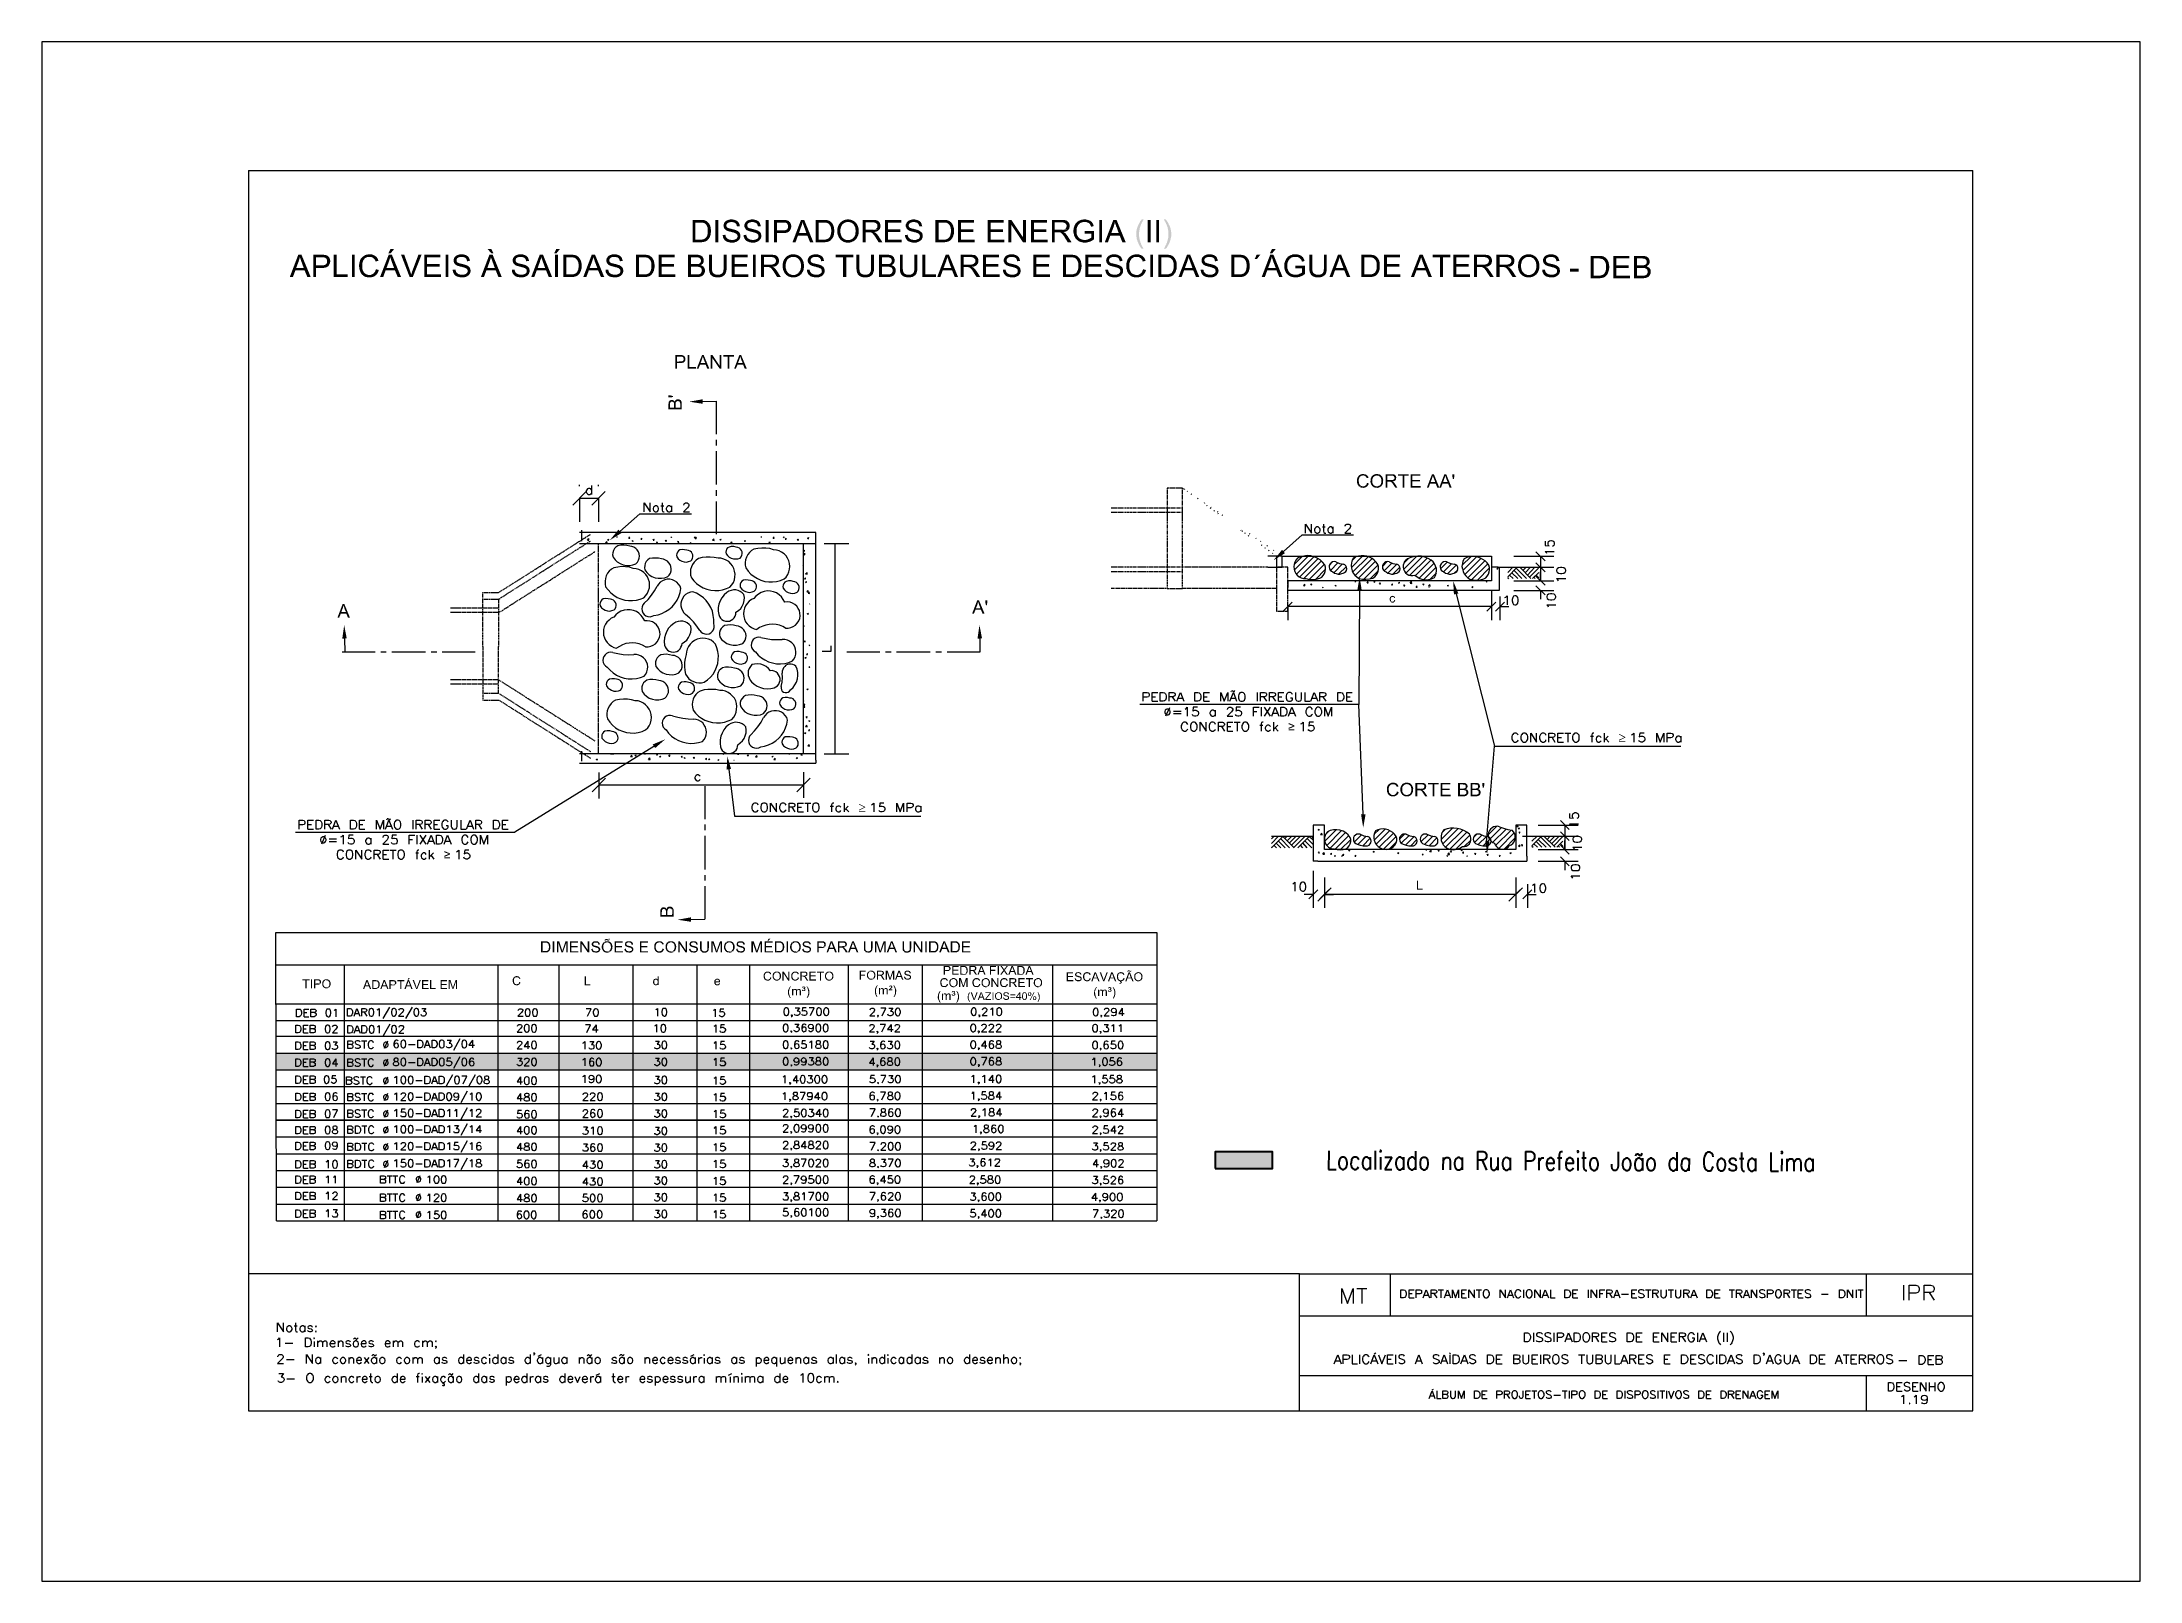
# Model space of a CAD drawing. Header units: feet. Extents: x 203667 to 205527, y 9204857 to 9205156.
# Drawn here: x 204236.12 to 204264.26, y 9205135.49 to 9205156.13 of the extents above; entities that cross this region are included whole.
import ezdxf
from ezdxf.enums import TextEntityAlignment as Align

# ---------------------------------------------------------------- set-up
doc = ezdxf.new("R2010")
doc.units = ezdxf.units.FT
doc.header["$LTSCALE"] = 0.3
doc.header["$MEASUREMENT"] = 0
doc.layers.add('CALÇADA', color=3, linetype='Continuous')
doc.layers.add('PS_IND_COMPRIMENTO', color=7, linetype='Continuous')
doc.layers.add('DRENAGEM a executar', color=242, linetype='Continuous', lineweight=30)
doc.styles.add('ROMANS', font='romans', dxfattribs={"height": 0.2})

msp = doc.modelspace()

# ---------------------------------------------------------------- texts
at = {"layer": 'PS_IND_COMPRIMENTO', "style": 'ROMANS', "width": 0.8}
msp.add_text('Localizado na Rua Prefeito João da Costa Lima', height=0.25, rotation=359.7753, dxfattribs=at).set_placement((204256.628, 9205141.123), align=Align.MIDDLE_CENTER)

# ---------------------------------------------------------------- hatches: boundary and pattern name
at = {"layer": 'CALÇADA'}
h = msp.add_hatch(color=1, dxfattribs=at)
h.dxf.hatch_style = 1
h.paths.add_polyline_path([(204249.549, 9205142.571), (204239.27, 9205142.571), (204239.27, 9205142.346), (204249.549, 9205142.346)])
h.paths.add_polyline_path([(204251.081, 9205142.571), (204249.549, 9205142.571), (204249.549, 9205142.346), (204251.081, 9205142.346)])
h = msp.add_hatch(color=1, dxfattribs=at)
h.dxf.hatch_style = 1
h.paths.add_polyline_path([(204251.855, 9205141.248), (204251.855, 9205141.023), (204252.628, 9205141.023), (204252.628, 9205141.248)])
at = {"layer": 'DRENAGEM a executar', "lineweight": 20}
for points in [[(204244.947, 9205153.747), (204244.846, 9205153.747), (204244.846, 9205153.448), (204244.97, 9205153.448), (204244.978, 9205153.45), (204244.986, 9205153.45), (204244.994, 9205153.451), (204245.015, 9205153.457), (204245.023, 9205153.46), (204245.03, 9205153.464), (204245.038, 9205153.469), (204245.048, 9205153.476), (204245.052, 9205153.483), (204244.885, 9205153.483), (204244.885, 9205153.712), (204244.947, 9205153.712), (204245.051, 9205153.717), (204245.046, 9205153.721), (204245.032, 9205153.732), (204245.025, 9205153.735), (204245.019, 9205153.738), (204245.009, 9205153.741), (204245.002, 9205153.744), (204244.993, 9205153.745), (204244.986, 9205153.745), (204244.977, 9205153.747), (204244.958, 9205153.747)], [(204245.051, 9205153.717), (204244.947, 9205153.712), (204244.961, 9205153.712), (204244.97, 9205153.711), (204244.978, 9205153.711), (204244.987, 9205153.709), (204244.999, 9205153.707), (204245.007, 9205153.702), (204245.013, 9205153.698), (204245.02, 9205153.692), (204245.025, 9205153.686), (204245.036, 9205153.673), (204245.039, 9205153.666), (204245.042, 9205153.659), (204245.045, 9205153.652), (204245.048, 9205153.646), (204245.049, 9205153.637), (204245.049, 9205153.63), (204245.051, 9205153.62), (204245.051, 9205153.581), (204245.049, 9205153.572), (204245.049, 9205153.564), (204245.045, 9205153.544), (204245.039, 9205153.531), (204245.036, 9205153.525), (204245.032, 9205153.516), (204245.022, 9205153.505), (204245.016, 9205153.5), (204245.012, 9205153.496), (204245.003, 9205153.493), (204244.996, 9205153.49), (204244.984, 9205153.486), (204244.977, 9205153.484), (204244.958, 9205153.484), (204244.95, 9205153.483), (204244.885, 9205153.483), (204245.052, 9205153.483), (204245.058, 9205153.487), (204245.064, 9205153.495), (204245.066, 9205153.5), (204245.072, 9205153.508), (204245.075, 9205153.513), (204245.079, 9205153.522), (204245.082, 9205153.529), (204245.084, 9205153.539), (204245.088, 9205153.548), (204245.09, 9205153.557), (204245.091, 9205153.564), (204245.091, 9205153.572), (204245.092, 9205153.581), (204245.092, 9205153.616), (204245.091, 9205153.624), (204245.091, 9205153.632), (204245.09, 9205153.64), (204245.088, 9205153.649), (204245.085, 9205153.656), (204245.084, 9205153.665), (204245.081, 9205153.672), (204245.072, 9205153.691), (204245.062, 9205153.704), (204245.056, 9205153.711)], [(204245.193, 9205153.448), (204245.193, 9205153.747), (204245.154, 9205153.747), (204245.154, 9205153.448)], [(204245.366, 9205153.753), (204245.351, 9205153.753), (204245.343, 9205153.751), (204245.335, 9205153.75), (204245.326, 9205153.747), (204245.319, 9205153.745), (204245.312, 9205153.743), (204245.304, 9205153.738), (204245.297, 9205153.735), (204245.29, 9205153.73), (204245.284, 9205153.725), (204245.28, 9205153.72), (204245.274, 9205153.712), (204245.267, 9205153.702), (204245.266, 9205153.694), (204245.263, 9205153.686), (204245.263, 9205153.678), (204245.261, 9205153.669), (204245.263, 9205153.656), (204245.266, 9205153.647), (204245.267, 9205153.64), (204245.273, 9205153.633), (204245.278, 9205153.626), (204245.283, 9205153.62), (204245.289, 9205153.614), (204245.297, 9205153.608), (204245.304, 9205153.606), (204245.31, 9205153.603), (204245.317, 9205153.598), (204245.325, 9205153.597), (204245.332, 9205153.595), (204245.342, 9205153.591), (204245.351, 9205153.59), (204245.362, 9205153.587), (204245.369, 9205153.585), (204245.379, 9205153.581), (204245.391, 9205153.58), (204245.398, 9205153.578), (204245.405, 9205153.574), (204245.414, 9205153.571), (204245.431, 9205153.564), (204245.444, 9205153.552), (204245.447, 9205153.545), (204245.449, 9205153.538), (204245.452, 9205153.529), (204245.449, 9205153.519), (204245.446, 9205153.51), (204245.441, 9205153.503), (204245.431, 9205153.493), (204245.426, 9205153.49), (204245.417, 9205153.486), (204245.41, 9205153.483), (204245.403, 9205153.482), (204245.394, 9205153.479), (204245.377, 9205153.479), (204245.276, 9205153.477), (204245.281, 9205153.473), (204245.296, 9205153.461), (204245.312, 9205153.453), (204245.319, 9205153.451), (204245.326, 9205153.45), (204245.333, 9205153.447), (204245.342, 9205153.447), (204245.351, 9205153.444), (204245.359, 9205153.443), (204245.388, 9205153.443), (204245.397, 9205153.444), (204245.404, 9205153.444), (204245.413, 9205153.447), (204245.421, 9205153.45), (204245.428, 9205153.451), (204245.446, 9205153.46), (204245.453, 9205153.466), (204245.46, 9205153.469), (204245.465, 9205153.476), (204245.47, 9205153.482), (204245.475, 9205153.487), (204245.479, 9205153.493), (204245.482, 9205153.502), (204245.485, 9205153.509), (204245.488, 9205153.518), (204245.489, 9205153.525), (204245.489, 9205153.536), (204245.485, 9205153.554), (204245.483, 9205153.561), (204245.48, 9205153.57), (204245.478, 9205153.577), (204245.472, 9205153.581), (204245.466, 9205153.587), (204245.46, 9205153.591), (204245.453, 9205153.597), (204245.446, 9205153.603), (204245.437, 9205153.606), (204245.431, 9205153.608), (204245.426, 9205153.611), (204245.418, 9205153.613), (204245.411, 9205153.616), (204245.403, 9205153.617), (204245.392, 9205153.62), (204245.382, 9205153.623), (204245.371, 9205153.624), (204245.362, 9205153.629), (204245.351, 9205153.63), (204245.342, 9205153.633), (204245.333, 9205153.634), (204245.326, 9205153.639), (204245.319, 9205153.64), (204245.315, 9205153.643), (204245.307, 9205153.65), (204245.3, 9205153.665), (204245.3, 9205153.678), (204245.302, 9205153.685), (204245.306, 9205153.692), (204245.309, 9205153.699), (204245.316, 9205153.704), (204245.326, 9205153.711), (204245.333, 9205153.712), (204245.341, 9205153.715), (204245.358, 9205153.718), (204245.46, 9205153.718), (204245.454, 9205153.725), (204245.447, 9205153.73), (204245.44, 9205153.734), (204245.434, 9205153.738), (204245.426, 9205153.743), (204245.417, 9205153.745), (204245.41, 9205153.747), (204245.401, 9205153.75), (204245.394, 9205153.751), (204245.385, 9205153.753), (204245.377, 9205153.753)], [(204245.46, 9205153.718), (204245.368, 9205153.718), (204245.377, 9205153.718), (204245.385, 9205153.717), (204245.394, 9205153.717), (204245.403, 9205153.712), (204245.41, 9205153.711), (204245.414, 9205153.708), (204245.421, 9205153.704), (204245.427, 9205153.699), (204245.431, 9205153.692), (204245.436, 9205153.685), (204245.437, 9205153.678), (204245.44, 9205153.669), (204245.441, 9205153.66), (204245.48, 9205153.663), (204245.479, 9205153.673), (204245.478, 9205153.681), (204245.475, 9205153.689), (204245.472, 9205153.695), (204245.469, 9205153.704), (204245.465, 9205153.711)], [(204245.646, 9205153.753), (204245.63, 9205153.753), (204245.625, 9205153.751), (204245.615, 9205153.75), (204245.607, 9205153.747), (204245.6, 9205153.745), (204245.593, 9205153.743), (204245.584, 9205153.738), (204245.577, 9205153.735), (204245.57, 9205153.73), (204245.56, 9205153.72), (204245.555, 9205153.712), (204245.548, 9205153.702), (204245.547, 9205153.694), (204245.542, 9205153.686), (204245.542, 9205153.678), (204245.541, 9205153.669), (204245.542, 9205153.656), (204245.547, 9205153.647), (204245.548, 9205153.64), (204245.553, 9205153.633), (204245.558, 9205153.626), (204245.564, 9205153.62), (204245.568, 9205153.614), (204245.577, 9205153.608), (204245.584, 9205153.606), (204245.591, 9205153.603), (204245.599, 9205153.598), (204245.612, 9205153.595), (204245.622, 9205153.591), (204245.63, 9205153.59), (204245.643, 9205153.587), (204245.651, 9205153.585), (204245.661, 9205153.581), (204245.671, 9205153.58), (204245.679, 9205153.578), (204245.687, 9205153.574), (204245.695, 9205153.571), (204245.713, 9205153.564), (204245.717, 9205153.559), (204245.724, 9205153.552), (204245.728, 9205153.545), (204245.73, 9205153.538), (204245.731, 9205153.529), (204245.73, 9205153.519), (204245.726, 9205153.51), (204245.723, 9205153.503), (204245.717, 9205153.499), (204245.713, 9205153.493), (204245.705, 9205153.49), (204245.697, 9205153.486), (204245.69, 9205153.483), (204245.682, 9205153.482), (204245.674, 9205153.479), (204245.656, 9205153.479), (204245.557, 9205153.477), (204245.561, 9205153.473), (204245.576, 9205153.461), (204245.583, 9205153.458), (204245.59, 9205153.456), (204245.607, 9205153.45), (204245.613, 9205153.447), (204245.622, 9205153.447), (204245.63, 9205153.444), (204245.639, 9205153.443), (204245.669, 9205153.443), (204245.678, 9205153.444), (204245.685, 9205153.444), (204245.694, 9205153.447), (204245.701, 9205153.45), (204245.708, 9205153.451), (204245.716, 9205153.456), (204245.726, 9205153.46), (204245.733, 9205153.466), (204245.74, 9205153.469), (204245.744, 9205153.476), (204245.75, 9205153.482), (204245.756, 9205153.487), (204245.759, 9205153.493), (204245.763, 9205153.502), (204245.766, 9205153.509), (204245.767, 9205153.518), (204245.769, 9205153.525), (204245.769, 9205153.536), (204245.766, 9205153.554), (204245.765, 9205153.561), (204245.76, 9205153.57), (204245.757, 9205153.577), (204245.752, 9205153.581), (204245.747, 9205153.587), (204245.726, 9205153.603), (204245.717, 9205153.606), (204245.713, 9205153.608), (204245.705, 9205153.611), (204245.698, 9205153.613), (204245.691, 9205153.616), (204245.682, 9205153.617), (204245.672, 9205153.62), (204245.662, 9205153.623), (204245.652, 9205153.624), (204245.643, 9205153.629), (204245.63, 9205153.63), (204245.622, 9205153.633), (204245.613, 9205153.634), (204245.607, 9205153.639), (204245.6, 9205153.64), (204245.594, 9205153.643), (204245.587, 9205153.65), (204245.581, 9205153.665), (204245.581, 9205153.678), (204245.583, 9205153.685), (204245.586, 9205153.692), (204245.59, 9205153.699), (204245.596, 9205153.704), (204245.607, 9205153.711), (204245.613, 9205153.712), (204245.62, 9205153.715), (204245.629, 9205153.717), (204245.638, 9205153.718), (204245.74, 9205153.718), (204245.734, 9205153.725), (204245.728, 9205153.73), (204245.721, 9205153.734), (204245.714, 9205153.738), (204245.705, 9205153.743), (204245.697, 9205153.745), (204245.69, 9205153.747), (204245.681, 9205153.75), (204245.674, 9205153.751), (204245.665, 9205153.753), (204245.656, 9205153.753)], [(204245.74, 9205153.718), (204245.648, 9205153.718), (204245.656, 9205153.718), (204245.665, 9205153.717), (204245.674, 9205153.717), (204245.682, 9205153.712), (204245.69, 9205153.711), (204245.695, 9205153.708), (204245.701, 9205153.704), (204245.707, 9205153.699), (204245.713, 9205153.692), (204245.716, 9205153.685), (204245.717, 9205153.678), (204245.721, 9205153.669), (204245.723, 9205153.66), (204245.76, 9205153.663), (204245.759, 9205153.673), (204245.757, 9205153.681), (204245.756, 9205153.689), (204245.752, 9205153.695), (204245.749, 9205153.704), (204245.744, 9205153.711)], [(204245.868, 9205153.448), (204245.868, 9205153.747), (204245.829, 9205153.747), (204245.829, 9205153.448)], [(204246.053, 9205153.747), (204245.941, 9205153.747), (204245.941, 9205153.448), (204245.981, 9205153.448), (204245.981, 9205153.57), (204246.063, 9205153.57), (204246.075, 9205153.571), (204246.083, 9205153.571), (204246.093, 9205153.572), (204246.102, 9205153.574), (204246.109, 9205153.577), (204246.118, 9205153.578), (204246.122, 9205153.581), (204246.129, 9205153.585), (204246.135, 9205153.588), (204246.14, 9205153.591), (204246.148, 9205153.6), (204245.981, 9205153.606), (204245.981, 9205153.712), (204246.057, 9205153.712), (204246.154, 9205153.715), (204246.148, 9205153.72), (204246.141, 9205153.727), (204246.137, 9205153.732), (204246.124, 9205153.737), (204246.115, 9205153.741), (204246.106, 9205153.744), (204246.098, 9205153.745), (204246.089, 9205153.745), (204246.08, 9205153.747), (204246.063, 9205153.747)], [(204246.154, 9205153.715), (204246.057, 9205153.712), (204246.072, 9205153.712), (204246.08, 9205153.711), (204246.088, 9205153.711), (204246.101, 9205153.708), (204246.106, 9205153.704), (204246.114, 9205153.699), (204246.119, 9205153.692), (204246.122, 9205153.685), (204246.127, 9205153.676), (204246.128, 9205153.668), (204246.128, 9205153.647), (204246.124, 9205153.639), (204246.121, 9205153.632), (204246.118, 9205153.624), (204246.112, 9205153.62), (204246.106, 9205153.616), (204246.101, 9205153.613), (204246.093, 9205153.611), (204246.086, 9205153.607), (204246.078, 9205153.607), (204246.067, 9205153.606), (204245.981, 9205153.606), (204246.148, 9205153.6), (204246.154, 9205153.607), (204246.161, 9205153.621), (204246.164, 9205153.629), (204246.166, 9205153.637), (204246.167, 9205153.643), (204246.17, 9205153.652), (204246.17, 9205153.672), (204246.167, 9205153.678), (204246.166, 9205153.686), (204246.164, 9205153.694), (204246.161, 9205153.702), (204246.157, 9205153.708)], [(204246.344, 9205153.747), (204246.301, 9205153.747), (204246.187, 9205153.448), (204246.228, 9205153.448), (204246.261, 9205153.538), (204246.386, 9205153.538), (204246.274, 9205153.571), (204246.305, 9205153.659), (204246.31, 9205153.668), (204246.311, 9205153.676), (204246.313, 9205153.683), (204246.317, 9205153.692), (204246.318, 9205153.701), (204246.32, 9205153.708), (204246.321, 9205153.717)], [(204246.344, 9205153.747), (204246.321, 9205153.717), (204246.326, 9205153.704), (204246.327, 9205153.698), (204246.33, 9205153.689), (204246.334, 9205153.682), (204246.336, 9205153.673), (204246.339, 9205153.665), (204246.343, 9205153.655), (204246.373, 9205153.571), (204246.274, 9205153.571), (204246.386, 9205153.538), (204246.422, 9205153.448), (204246.467, 9205153.448)], [(204246.603, 9205153.747), (204246.5, 9205153.747), (204246.5, 9205153.448), (204246.624, 9205153.448), (204246.633, 9205153.45), (204246.64, 9205153.45), (204246.649, 9205153.451), (204246.656, 9205153.453), (204246.669, 9205153.457), (204246.678, 9205153.46), (204246.685, 9205153.464), (204246.692, 9205153.469), (204246.702, 9205153.476), (204246.708, 9205153.483), (204246.539, 9205153.483), (204246.539, 9205153.712), (204246.603, 9205153.712), (204246.706, 9205153.717), (204246.701, 9205153.721), (204246.693, 9205153.727), (204246.686, 9205153.732), (204246.68, 9205153.735), (204246.673, 9205153.738), (204246.665, 9205153.741), (204246.656, 9205153.744), (204246.647, 9205153.745), (204246.64, 9205153.745), (204246.631, 9205153.747), (204246.613, 9205153.747)], [(204246.706, 9205153.717), (204246.603, 9205153.712), (204246.616, 9205153.712), (204246.624, 9205153.711), (204246.633, 9205153.711), (204246.641, 9205153.709), (204246.654, 9205153.707), (204246.663, 9205153.702), (204246.667, 9205153.698), (204246.675, 9205153.692), (204246.68, 9205153.686), (204246.691, 9205153.673), (204246.693, 9205153.666), (204246.698, 9205153.659), (204246.699, 9205153.652), (204246.702, 9205153.646), (204246.703, 9205153.637), (204246.703, 9205153.63), (204246.706, 9205153.62), (204246.706, 9205153.581), (204246.703, 9205153.572), (204246.703, 9205153.564), (204246.699, 9205153.544), (204246.693, 9205153.531), (204246.691, 9205153.525), (204246.686, 9205153.516), (204246.676, 9205153.505), (204246.672, 9205153.5), (204246.666, 9205153.496), (204246.657, 9205153.493), (204246.65, 9205153.49), (204246.639, 9205153.486), (204246.631, 9205153.484), (204246.613, 9205153.484), (204246.604, 9205153.483), (204246.539, 9205153.483), (204246.708, 9205153.483), (204246.712, 9205153.487), (204246.718, 9205153.495), (204246.721, 9205153.5), (204246.727, 9205153.508), (204246.729, 9205153.513), (204246.734, 9205153.522), (204246.737, 9205153.529), (204246.738, 9205153.539), (204246.742, 9205153.548), (204246.744, 9205153.557), (204246.745, 9205153.564), (204246.745, 9205153.572), (204246.747, 9205153.581), (204246.747, 9205153.616), (204246.745, 9205153.624), (204246.745, 9205153.632), (204246.744, 9205153.64), (204246.742, 9205153.649), (204246.741, 9205153.656), (204246.738, 9205153.665), (204246.735, 9205153.672), (204246.727, 9205153.691), (204246.716, 9205153.704), (204246.711, 9205153.711)], [(204246.841, 9205153.721), (204246.833, 9205153.717), (204246.829, 9205153.711), (204246.822, 9205153.702), (204246.816, 9205153.695), (204246.813, 9205153.691), (204246.807, 9205153.683), (204246.804, 9205153.676), (204246.802, 9205153.669), (204246.799, 9205153.663), (204246.796, 9205153.655), (204246.794, 9205153.647), (204246.79, 9205153.63), (204246.79, 9205153.621), (204246.789, 9205153.613), (204246.789, 9205153.574), (204246.79, 9205153.565), (204246.793, 9205153.559), (204246.796, 9205153.542), (204246.799, 9205153.535), (204246.803, 9205153.528), (204246.806, 9205153.519), (204246.81, 9205153.51), (204246.825, 9205153.49), (204246.83, 9205153.484), (204246.836, 9205153.477), (204246.842, 9205153.473), (204246.849, 9205153.469), (204246.856, 9205153.464), (204246.866, 9205153.457), (204246.875, 9205153.453), (204246.882, 9205153.451), (204246.891, 9205153.448), (204246.898, 9205153.447), (204246.907, 9205153.444), (204246.916, 9205153.444), (204246.924, 9205153.443), (204246.941, 9205153.443), (204246.95, 9205153.444), (204246.959, 9205153.444), (204246.966, 9205153.447), (204246.975, 9205153.448), (204246.983, 9205153.451), (204246.996, 9205153.458), (204247.005, 9205153.461), (204247.014, 9205153.467), (204247.021, 9205153.473), (204247.027, 9205153.477), (204246.914, 9205153.477), (204246.907, 9205153.479), (204246.898, 9205153.483), (204246.891, 9205153.484), (204246.884, 9205153.487), (204246.877, 9205153.493), (204246.871, 9205153.496), (204246.865, 9205153.502), (204246.856, 9205153.51), (204246.853, 9205153.516), (204246.848, 9205153.522), (204246.845, 9205153.528), (204246.841, 9205153.535), (204246.838, 9205153.544), (204246.836, 9205153.551), (204246.832, 9205153.559), (204246.832, 9205153.565), (204246.83, 9205153.574), (204246.829, 9205153.585), (204246.829, 9205153.603), (204246.83, 9205153.613), (204246.83, 9205153.621), (204246.832, 9205153.63), (204246.836, 9205153.647), (204246.838, 9205153.655), (204246.848, 9205153.675), (204246.855, 9205153.685), (204246.859, 9205153.691), (204246.865, 9205153.695), (204246.872, 9205153.699), (204246.879, 9205153.704), (204246.885, 9205153.708), (204246.892, 9205153.711), (204246.9, 9205153.715), (204246.908, 9205153.717), (204246.916, 9205153.718), (204246.924, 9205153.718), (204246.933, 9205153.72)], [(204246.933, 9205153.753), (204246.914, 9205153.753), (204246.905, 9205153.751), (204246.897, 9205153.75), (204246.89, 9205153.747), (204246.881, 9205153.745), (204246.874, 9205153.743), (204246.866, 9205153.738), (204246.859, 9205153.735), (204246.853, 9205153.732), (204246.846, 9205153.727), (204246.841, 9205153.721), (204246.933, 9205153.72), (204246.94, 9205153.718), (204246.949, 9205153.718), (204246.954, 9205153.717), (204246.963, 9205153.715), (204246.97, 9205153.711), (204246.979, 9205153.708), (204246.986, 9205153.704), (204246.992, 9205153.701), (204246.998, 9205153.695), (204247.003, 9205153.689), (204247.009, 9205153.683), (204247.014, 9205153.676), (204247.018, 9205153.669), (204247.022, 9205153.66), (204247.028, 9205153.649), (204247.029, 9205153.64), (204247.031, 9205153.633), (204247.032, 9205153.624), (204247.032, 9205153.616), (204247.035, 9205153.607), (204247.035, 9205153.59), (204247.032, 9205153.581), (204247.032, 9205153.572), (204247.031, 9205153.564), (204247.028, 9205153.546), (204247.021, 9205153.533), (204247.018, 9205153.526), (204247.014, 9205153.519), (204247.011, 9205153.513), (204247.003, 9205153.508), (204246.998, 9205153.502), (204246.992, 9205153.496), (204246.986, 9205153.492), (204246.979, 9205153.487), (204246.972, 9205153.484), (204246.963, 9205153.482), (204246.957, 9205153.479), (204246.949, 9205153.477), (204246.931, 9205153.477), (204247.027, 9205153.477), (204247.032, 9205153.483), (204247.038, 9205153.487), (204247.044, 9205153.495), (204247.048, 9205153.502), (204247.053, 9205153.509), (204247.057, 9205153.516), (204247.061, 9205153.525), (204247.064, 9205153.531), (204247.066, 9205153.539), (204247.07, 9205153.546), (204247.073, 9205153.564), (204247.073, 9205153.571), (204247.074, 9205153.58), (204247.074, 9205153.616), (204247.073, 9205153.624), (204247.073, 9205153.632), (204247.071, 9205153.64), (204247.07, 9205153.649), (204247.066, 9205153.656), (204247.064, 9205153.665), (204247.057, 9205153.678), (204247.053, 9205153.686), (204247.048, 9205153.694), (204247.044, 9205153.701), (204247.038, 9205153.708), (204247.032, 9205153.712), (204247.027, 9205153.718), (204247.021, 9205153.724), (204247.014, 9205153.728), (204247.006, 9205153.734), (204246.996, 9205153.738), (204246.988, 9205153.743), (204246.98, 9205153.745), (204246.975, 9205153.747), (204246.966, 9205153.75), (204246.957, 9205153.751), (204246.95, 9205153.753), (204246.941, 9205153.753)], [(204247.262, 9205153.747), (204247.128, 9205153.747), (204247.128, 9205153.448), (204247.168, 9205153.448), (204247.168, 9205153.581), (204247.214, 9205153.581), (204247.283, 9205153.585), (204247.299, 9205153.587), (204247.308, 9205153.59), (204247.315, 9205153.591), (204247.324, 9205153.595), (204247.331, 9205153.598), (204247.335, 9205153.604), (204247.342, 9205153.607), (204247.348, 9205153.613), (204247.168, 9205153.616), (204247.168, 9205153.715), (204247.263, 9205153.715), (204247.348, 9205153.721), (204247.342, 9205153.727), (204247.329, 9205153.737), (204247.322, 9205153.741), (204247.314, 9205153.743), (204247.306, 9205153.744), (204247.299, 9205153.745), (204247.291, 9205153.745), (204247.28, 9205153.747), (204247.272, 9205153.747)], [(204247.348, 9205153.721), (204247.263, 9205153.715), (204247.275, 9205153.715), (204247.286, 9205153.712), (204247.292, 9205153.711), (204247.299, 9205153.708), (204247.306, 9205153.704), (204247.312, 9205153.701), (204247.316, 9205153.695), (204247.322, 9205153.689), (204247.324, 9205153.682), (204247.327, 9205153.675), (204247.327, 9205153.663), (204247.325, 9205153.655), (204247.324, 9205153.647), (204247.318, 9205153.639), (204247.309, 9205153.63), (204247.303, 9205153.624), (204247.296, 9205153.621), (204247.288, 9205153.62), (204247.28, 9205153.617), (204247.272, 9205153.616), (204247.168, 9205153.616), (204247.348, 9205153.614), (204247.353, 9205153.62), (204247.358, 9205153.626), (204247.361, 9205153.633), (204247.364, 9205153.642), (204247.367, 9205153.649), (204247.367, 9205153.657), (204247.368, 9205153.666), (204247.367, 9205153.673), (204247.367, 9205153.681), (204247.366, 9205153.689), (204247.361, 9205153.698), (204247.36, 9205153.704), (204247.355, 9205153.711), (204247.353, 9205153.715)], [(204247.645, 9205153.747), (204247.429, 9205153.747), (204247.429, 9205153.448), (204247.653, 9205153.448), (204247.653, 9205153.483), (204247.469, 9205153.483), (204247.469, 9205153.585), (204247.635, 9205153.585), (204247.635, 9205153.621), (204247.469, 9205153.621), (204247.469, 9205153.712), (204247.645, 9205153.712)], [(204247.811, 9205153.753), (204247.797, 9205153.753), (204247.79, 9205153.751), (204247.781, 9205153.75), (204247.772, 9205153.747), (204247.765, 9205153.745), (204247.758, 9205153.743), (204247.749, 9205153.738), (204247.742, 9205153.735), (204247.736, 9205153.73), (204247.73, 9205153.725), (204247.725, 9205153.72), (204247.72, 9205153.712), (204247.713, 9205153.702), (204247.712, 9205153.694), (204247.707, 9205153.686), (204247.707, 9205153.678), (204247.706, 9205153.669), (204247.707, 9205153.656), (204247.712, 9205153.647), (204247.713, 9205153.64), (204247.719, 9205153.633), (204247.723, 9205153.626), (204247.729, 9205153.62), (204247.733, 9205153.614), (204247.742, 9205153.608), (204247.749, 9205153.606), (204247.756, 9205153.603), (204247.764, 9205153.598), (204247.771, 9205153.597), (204247.777, 9205153.595), (204247.788, 9205153.591), (204247.797, 9205153.59), (204247.808, 9205153.587), (204247.815, 9205153.585), (204247.826, 9205153.581), (204247.836, 9205153.58), (204247.844, 9205153.578), (204247.852, 9205153.574), (204247.86, 9205153.571), (204247.869, 9205153.568), (204247.878, 9205153.564), (204247.883, 9205153.559), (204247.888, 9205153.554), (204247.893, 9205153.545), (204247.895, 9205153.538), (204247.896, 9205153.529), (204247.895, 9205153.519), (204247.892, 9205153.51), (204247.888, 9205153.503), (204247.883, 9205153.499), (204247.878, 9205153.493), (204247.87, 9205153.49), (204247.862, 9205153.486), (204247.854, 9205153.483), (204247.849, 9205153.482), (204247.84, 9205153.479), (204247.823, 9205153.479), (204247.722, 9205153.477), (204247.728, 9205153.473), (204247.733, 9205153.467), (204247.74, 9205153.461), (204247.748, 9205153.458), (204247.755, 9205153.456), (204247.772, 9205153.45), (204247.779, 9205153.447), (204247.788, 9205153.447), (204247.797, 9205153.444), (204247.805, 9205153.443), (204247.834, 9205153.443), (204247.843, 9205153.444), (204247.85, 9205153.444), (204247.859, 9205153.447), (204247.867, 9205153.45), (204247.875, 9205153.451), (204247.88, 9205153.456), (204247.892, 9205153.46), (204247.898, 9205153.466), (204247.905, 9205153.469), (204247.911, 9205153.476), (204247.915, 9205153.482), (204247.921, 9205153.487), (204247.924, 9205153.493), (204247.928, 9205153.502), (204247.931, 9205153.509), (204247.932, 9205153.518), (204247.935, 9205153.525), (204247.935, 9205153.536), (204247.931, 9205153.554), (204247.929, 9205153.561), (204247.927, 9205153.57), (204247.922, 9205153.577), (204247.918, 9205153.581), (204247.912, 9205153.587), (204247.905, 9205153.591), (204247.892, 9205153.603), (204247.883, 9205153.606), (204247.878, 9205153.608), (204247.87, 9205153.611), (204247.863, 9205153.613), (204247.857, 9205153.616), (204247.849, 9205153.617), (204247.837, 9205153.62), (204247.827, 9205153.623), (204247.817, 9205153.624), (204247.808, 9205153.629), (204247.797, 9205153.63), (204247.788, 9205153.633), (204247.779, 9205153.634), (204247.772, 9205153.639), (204247.765, 9205153.64), (204247.759, 9205153.643), (204247.753, 9205153.65), (204247.746, 9205153.665), (204247.746, 9205153.678), (204247.748, 9205153.685), (204247.751, 9205153.692), (204247.755, 9205153.699), (204247.762, 9205153.704), (204247.772, 9205153.711), (204247.779, 9205153.712), (204247.785, 9205153.715), (204247.794, 9205153.717), (204247.803, 9205153.718), (204247.905, 9205153.718), (204247.901, 9205153.725), (204247.893, 9205153.73), (204247.886, 9205153.734), (204247.879, 9205153.738), (204247.87, 9205153.743), (204247.862, 9205153.745), (204247.854, 9205153.747), (204247.846, 9205153.75), (204247.84, 9205153.751), (204247.831, 9205153.753), (204247.823, 9205153.753)], [(204247.905, 9205153.718), (204247.814, 9205153.718), (204247.823, 9205153.718), (204247.831, 9205153.717), (204247.84, 9205153.717), (204247.849, 9205153.712), (204247.854, 9205153.711), (204247.86, 9205153.708), (204247.867, 9205153.704), (204247.872, 9205153.699), (204247.878, 9205153.692), (204247.88, 9205153.685), (204247.883, 9205153.678), (204247.886, 9205153.669), (204247.888, 9205153.66), (204247.927, 9205153.663), (204247.924, 9205153.673), (204247.922, 9205153.681), (204247.921, 9205153.689), (204247.918, 9205153.695), (204247.914, 9205153.704), (204247.911, 9205153.711)], [(204248.208, 9205153.747), (204248.105, 9205153.747), (204248.105, 9205153.448), (204248.231, 9205153.448), (204248.24, 9205153.45), (204248.247, 9205153.45), (204248.255, 9205153.451), (204248.268, 9205153.456), (204248.276, 9205153.457), (204248.284, 9205153.46), (204248.291, 9205153.464), (204248.299, 9205153.469), (204248.309, 9205153.476), (204248.313, 9205153.483), (204248.146, 9205153.483), (204248.146, 9205153.712), (204248.208, 9205153.712), (204248.312, 9205153.717), (204248.307, 9205153.721), (204248.3, 9205153.727), (204248.293, 9205153.732), (204248.286, 9205153.735), (204248.278, 9205153.738), (204248.27, 9205153.741), (204248.261, 9205153.744), (204248.253, 9205153.745), (204248.247, 9205153.745), (204248.238, 9205153.747), (204248.218, 9205153.747)], [(204248.312, 9205153.717), (204248.208, 9205153.712), (204248.222, 9205153.712), (204248.231, 9205153.711), (204248.24, 9205153.711), (204248.248, 9205153.709), (204248.26, 9205153.707), (204248.268, 9205153.702), (204248.274, 9205153.698), (204248.281, 9205153.692), (204248.286, 9205153.686), (204248.291, 9205153.681), (204248.296, 9205153.673), (204248.3, 9205153.666), (204248.303, 9205153.659), (204248.304, 9205153.652), (204248.309, 9205153.646), (204248.31, 9205153.637), (204248.31, 9205153.63), (204248.312, 9205153.62), (204248.312, 9205153.581), (204248.31, 9205153.572), (204248.31, 9205153.564), (204248.304, 9205153.544), (204248.3, 9205153.531), (204248.296, 9205153.525), (204248.293, 9205153.516), (204248.277, 9205153.5), (204248.273, 9205153.496), (204248.264, 9205153.493), (204248.257, 9205153.49), (204248.244, 9205153.486), (204248.238, 9205153.484), (204248.218, 9205153.484), (204248.209, 9205153.483), (204248.146, 9205153.483), (204248.313, 9205153.483), (204248.319, 9205153.487), (204248.325, 9205153.495), (204248.328, 9205153.5), (204248.333, 9205153.508), (204248.336, 9205153.513), (204248.339, 9205153.522), (204248.343, 9205153.529), (204248.345, 9205153.539), (204248.348, 9205153.548), (204248.351, 9205153.557), (204248.352, 9205153.564), (204248.352, 9205153.572), (204248.353, 9205153.581), (204248.353, 9205153.616), (204248.352, 9205153.624), (204248.352, 9205153.632), (204248.351, 9205153.64), (204248.348, 9205153.649), (204248.346, 9205153.656), (204248.345, 9205153.665), (204248.342, 9205153.672), (204248.336, 9205153.683), (204248.333, 9205153.691), (204248.317, 9205153.711)], [(204248.623, 9205153.747), (204248.407, 9205153.747), (204248.407, 9205153.448), (204248.63, 9205153.448), (204248.63, 9205153.483), (204248.447, 9205153.483), (204248.447, 9205153.585), (204248.613, 9205153.585), (204248.613, 9205153.621), (204248.447, 9205153.621), (204248.447, 9205153.712), (204248.623, 9205153.712)], [(204249.02, 9205153.747), (204248.803, 9205153.747), (204248.803, 9205153.448), (204249.027, 9205153.448), (204249.027, 9205153.483), (204248.844, 9205153.483), (204248.844, 9205153.585), (204249.01, 9205153.585), (204249.01, 9205153.621), (204248.844, 9205153.621), (204248.844, 9205153.712), (204249.02, 9205153.712)], [(204249.124, 9205153.747), (204249.082, 9205153.747), (204249.082, 9205153.448), (204249.121, 9205153.448), (204249.121, 9205153.683)], [(204249.124, 9205153.747), (204249.121, 9205153.683), (204249.278, 9205153.448), (204249.281, 9205153.512)], [(204249.32, 9205153.747), (204249.281, 9205153.747), (204249.281, 9205153.512), (204249.278, 9205153.448), (204249.32, 9205153.448)], [(204249.601, 9205153.747), (204249.385, 9205153.747), (204249.385, 9205153.448), (204249.608, 9205153.448), (204249.608, 9205153.483), (204249.425, 9205153.483), (204249.425, 9205153.585), (204249.591, 9205153.585), (204249.591, 9205153.621), (204249.425, 9205153.621), (204249.425, 9205153.712), (204249.601, 9205153.712)], [(204249.799, 9205153.747), (204249.666, 9205153.747), (204249.666, 9205153.448), (204249.705, 9205153.448), (204249.705, 9205153.581), (204249.753, 9205153.581), (204249.822, 9205153.585), (204249.836, 9205153.587), (204249.845, 9205153.59), (204249.852, 9205153.591), (204249.861, 9205153.595), (204249.868, 9205153.598), (204249.874, 9205153.604), (204249.879, 9205153.607), (204249.885, 9205153.613), (204249.705, 9205153.616), (204249.705, 9205153.715), (204249.8, 9205153.715), (204249.885, 9205153.721), (204249.879, 9205153.727), (204249.874, 9205153.732), (204249.866, 9205153.737), (204249.859, 9205153.741), (204249.851, 9205153.743), (204249.843, 9205153.744), (204249.836, 9205153.745), (204249.828, 9205153.745), (204249.817, 9205153.747), (204249.809, 9205153.747)], [(204249.885, 9205153.721), (204249.8, 9205153.715), (204249.813, 9205153.715), (204249.823, 9205153.712), (204249.83, 9205153.711), (204249.843, 9205153.704), (204249.849, 9205153.701), (204249.853, 9205153.695), (204249.859, 9205153.689), (204249.861, 9205153.682), (204249.865, 9205153.675), (204249.865, 9205153.663), (204249.862, 9205153.655), (204249.861, 9205153.647), (204249.856, 9205153.639), (204249.848, 9205153.63), (204249.84, 9205153.624), (204249.833, 9205153.621), (204249.825, 9205153.62), (204249.817, 9205153.617), (204249.809, 9205153.616), (204249.705, 9205153.616), (204249.885, 9205153.614), (204249.891, 9205153.62), (204249.895, 9205153.626), (204249.9, 9205153.633), (204249.901, 9205153.642), (204249.904, 9205153.649), (204249.904, 9205153.657), (204249.905, 9205153.666), (204249.904, 9205153.673), (204249.904, 9205153.681), (204249.903, 9205153.689), (204249.9, 9205153.698), (204249.897, 9205153.704), (204249.892, 9205153.711), (204249.891, 9205153.715)], [(204250.107, 9205153.753), (204250.09, 9205153.753), (204250.081, 9205153.751), (204250.073, 9205153.751), (204250.064, 9205153.75), (204250.057, 9205153.745), (204250.048, 9205153.744), (204250.041, 9205153.741), (204250.034, 9205153.738), (204250.027, 9205153.735), (204250.016, 9205153.728), (204250.003, 9205153.718), (204249.998, 9205153.712), (204249.992, 9205153.707), (204249.988, 9205153.701), (204249.982, 9205153.694), (204249.979, 9205153.686), (204249.975, 9205153.678), (204249.97, 9205153.669), (204249.966, 9205153.66), (204249.965, 9205153.655), (204249.963, 9205153.646), (204249.96, 9205153.639), (204249.96, 9205153.63), (204249.957, 9205153.621), (204249.956, 9205153.614), (204249.956, 9205153.58), (204249.957, 9205153.571), (204249.96, 9205153.562), (204249.962, 9205153.554), (204249.963, 9205153.546), (204249.965, 9205153.538), (204249.969, 9205153.531), (204249.97, 9205153.525), (204249.975, 9205153.518), (204249.98, 9205153.505), (204249.986, 9205153.499), (204249.99, 9205153.493), (204249.996, 9205153.486), (204250.001, 9205153.482), (204250.008, 9205153.476), (204250.107, 9205153.479), (204250.09, 9205153.479), (204250.083, 9205153.482), (204250.074, 9205153.483), (204250.067, 9205153.486), (204250.058, 9205153.487), (204250.051, 9205153.492), (204250.042, 9205153.496), (204250.038, 9205153.5), (204250.031, 9205153.505), (204250.025, 9205153.512), (204250.021, 9205153.518), (204250.015, 9205153.525), (204250.009, 9205153.535), (204250.006, 9205153.542), (204250.005, 9205153.548), (204250.001, 9205153.555), (204249.999, 9205153.564), (204249.999, 9205153.572), (204249.998, 9205153.581), (204249.998, 9205153.62), (204250.001, 9205153.637), (204250.003, 9205153.643), (204250.005, 9205153.652), (204250.008, 9205153.659), (204250.014, 9205153.668), (204250.016, 9205153.676), (204250.022, 9205153.682), (204250.027, 9205153.689), (204250.038, 9205153.698), (204250.044, 9205153.702), (204250.051, 9205153.708), (204250.06, 9205153.711), (204250.073, 9205153.715), (204250.081, 9205153.717), (204250.087, 9205153.718), (204250.096, 9205153.718), (204250.107, 9205153.72), (204250.2, 9205153.72), (204250.194, 9205153.725), (204250.188, 9205153.73), (204250.181, 9205153.735), (204250.172, 9205153.738), (204250.165, 9205153.743), (204250.155, 9205153.745), (204250.148, 9205153.747), (204250.139, 9205153.75), (204250.133, 9205153.751), (204250.125, 9205153.753), (204250.116, 9205153.753)], [(204250.233, 9205153.6), (204250.107, 9205153.6), (204250.107, 9205153.565), (204250.195, 9205153.565), (204250.195, 9205153.51), (204250.188, 9205153.505), (204250.181, 9205153.5), (204250.174, 9205153.496), (204250.165, 9205153.493), (204250.156, 9205153.49), (204250.148, 9205153.484), (204250.139, 9205153.483), (204250.13, 9205153.482), (204250.125, 9205153.479), (204250.107, 9205153.479), (204250.008, 9205153.476), (204250.022, 9205153.466), (204250.029, 9205153.461), (204250.035, 9205153.458), (204250.044, 9205153.456), (204250.051, 9205153.451), (204250.06, 9205153.45), (204250.067, 9205153.448), (204250.076, 9205153.447), (204250.084, 9205153.444), (204250.091, 9205153.443), (204250.125, 9205153.443), (204250.133, 9205153.444), (204250.142, 9205153.447), (204250.148, 9205153.448), (204250.156, 9205153.45), (204250.165, 9205153.451), (204250.172, 9205153.456), (204250.182, 9205153.458), (204250.19, 9205153.461), (204250.198, 9205153.466), (204250.205, 9205153.47), (204250.213, 9205153.474), (204250.22, 9205153.479), (204250.226, 9205153.484), (204250.233, 9205153.49)], [(204250.2, 9205153.72), (204250.107, 9205153.72), (204250.116, 9205153.718), (204250.125, 9205153.718), (204250.133, 9205153.717), (204250.139, 9205153.715), (204250.148, 9205153.711), (204250.159, 9205153.707), (204250.165, 9205153.701), (204250.171, 9205153.695), (204250.177, 9205153.691), (204250.179, 9205153.685), (204250.187, 9205153.672), (204250.19, 9205153.663), (204250.194, 9205153.655), (204250.23, 9205153.665), (204250.224, 9205153.678), (204250.221, 9205153.685), (204250.217, 9205153.694), (204250.214, 9205153.701), (204250.211, 9205153.708), (204250.205, 9205153.712), (204250.205, 9205153.715)], [(204250.338, 9205153.448), (204250.338, 9205153.747), (204250.301, 9205153.747), (204250.301, 9205153.448)], [(204250.534, 9205153.747), (204250.491, 9205153.747), (204250.377, 9205153.448), (204250.419, 9205153.448), (204250.451, 9205153.538), (204250.576, 9205153.538), (204250.464, 9205153.571), (204250.497, 9205153.659), (204250.5, 9205153.668), (204250.501, 9205153.676), (204250.503, 9205153.683), (204250.507, 9205153.692), (204250.508, 9205153.701), (204250.51, 9205153.708), (204250.511, 9205153.717)], [(204250.534, 9205153.747), (204250.511, 9205153.717), (204250.517, 9205153.698), (204250.52, 9205153.689), (204250.524, 9205153.682), (204250.526, 9205153.673), (204250.528, 9205153.665), (204250.533, 9205153.655), (204250.563, 9205153.571), (204250.464, 9205153.571), (204250.576, 9205153.538), (204250.612, 9205153.448), (204250.657, 9205153.448)], [(204250.898, 9205153.753), (204250.872, 9205153.753), (204250.865, 9205153.744), (204250.849, 9205153.724), (204250.846, 9205153.715), (204250.84, 9205153.708), (204250.83, 9205153.686), (204250.827, 9205153.678), (204250.823, 9205153.672), (204250.82, 9205153.665), (204250.817, 9205153.657), (204250.814, 9205153.65), (204250.811, 9205153.639), (204250.808, 9205153.632), (204250.805, 9205153.623), (204250.804, 9205153.614), (204250.803, 9205153.607), (204250.801, 9205153.598), (204250.801, 9205153.59), (204250.8, 9205153.581), (204250.8, 9205153.529), (204250.801, 9205153.522), (204250.803, 9205153.513), (204250.803, 9205153.505), (204250.804, 9205153.499), (204250.805, 9205153.49), (204250.81, 9205153.482), (204250.811, 9205153.474), (204250.813, 9205153.466), (204250.817, 9205153.458), (204250.82, 9205153.45), (204250.826, 9205153.438), (204250.828, 9205153.43), (204250.836, 9205153.415), (204250.84, 9205153.407), (204250.844, 9205153.399), (204250.847, 9205153.392), (204250.853, 9205153.386), (204250.856, 9205153.379), (204250.862, 9205153.372), (204250.866, 9205153.366), (204250.872, 9205153.36), (204250.898, 9205153.36), (204250.89, 9205153.37), (204250.888, 9205153.378), (204250.882, 9205153.386), (204250.879, 9205153.392), (204250.875, 9205153.401), (204250.87, 9205153.408), (204250.866, 9205153.417), (204250.863, 9205153.424), (204250.862, 9205153.433), (204250.857, 9205153.44), (204250.854, 9205153.448), (204250.853, 9205153.456), (204250.849, 9205153.464), (204250.847, 9205153.47), (204250.846, 9205153.479), (204250.844, 9205153.486), (204250.843, 9205153.495), (204250.84, 9205153.502), (204250.84, 9205153.51), (204250.839, 9205153.518), (204250.837, 9205153.526), (204250.837, 9205153.582), (204250.839, 9205153.591), (204250.839, 9205153.6), (204250.84, 9205153.608), (204250.843, 9205153.617), (204250.844, 9205153.624), (204250.846, 9205153.633), (204250.847, 9205153.646), (204250.852, 9205153.655), (204250.853, 9205153.66), (204250.856, 9205153.669), (204250.857, 9205153.676), (204250.862, 9205153.685), (204250.865, 9205153.692), (204250.869, 9205153.699), (204250.873, 9205153.711), (204250.878, 9205153.718), (204250.882, 9205153.725), (204250.886, 9205153.734), (204250.892, 9205153.743)], [(204250.99, 9205153.448), (204250.99, 9205153.747), (204250.951, 9205153.747), (204250.951, 9205153.448)], [(204251.105, 9205153.448), (204251.105, 9205153.747), (204251.068, 9205153.747), (204251.068, 9205153.448)], [(204251.195, 9205153.753), (204251.169, 9205153.753), (204251.176, 9205153.741), (204251.182, 9205153.73), (204251.186, 9205153.724), (204251.19, 9205153.715), (204251.193, 9205153.708), (204251.198, 9205153.702), (204251.199, 9205153.695), (204251.203, 9205153.689), (204251.206, 9205153.681), (204251.209, 9205153.673), (204251.212, 9205153.665), (204251.215, 9205153.657), (204251.218, 9205153.649), (204251.219, 9205153.64), (204251.221, 9205153.633), (204251.224, 9205153.623), (204251.225, 9205153.614), (204251.227, 9205153.606), (204251.227, 9205153.598), (204251.228, 9205153.59), (204251.228, 9205153.581), (204251.229, 9205153.572), (204251.229, 9205153.538), (204251.228, 9205153.531), (204251.228, 9205153.522), (204251.227, 9205153.516), (204251.227, 9205153.508), (204251.225, 9205153.5), (204251.224, 9205153.492), (204251.221, 9205153.484), (204251.219, 9205153.476), (204251.218, 9205153.469), (204251.216, 9205153.46), (204251.212, 9205153.453), (204251.211, 9205153.444), (204251.208, 9205153.438), (204251.203, 9205153.43), (204251.201, 9205153.422), (204251.199, 9205153.414), (204251.193, 9205153.407), (204251.19, 9205153.399), (204251.186, 9205153.391), (204251.183, 9205153.383), (204251.178, 9205153.375), (204251.173, 9205153.369), (204251.169, 9205153.36), (204251.195, 9205153.36), (204251.202, 9205153.369), (204251.208, 9205153.375), (204251.211, 9205153.382), (204251.216, 9205153.389), (204251.219, 9205153.396), (204251.225, 9205153.404), (204251.228, 9205153.409), (204251.232, 9205153.418), (204251.235, 9205153.425), (204251.241, 9205153.434), (204251.244, 9205153.441), (204251.247, 9205153.45), (204251.251, 9205153.458), (204251.253, 9205153.467), (204251.255, 9205153.476), (204251.258, 9205153.483), (204251.26, 9205153.492), (204251.261, 9205153.499), (204251.267, 9205153.525), (204251.267, 9205153.531), (204251.268, 9205153.539), (204251.268, 9205153.57), (204251.267, 9205153.578), (204251.267, 9205153.585), (204251.264, 9205153.594), (204251.264, 9205153.603), (204251.263, 9205153.611), (204251.261, 9205153.617), (204251.26, 9205153.626), (204251.258, 9205153.634), (204251.254, 9205153.642), (204251.253, 9205153.65), (204251.25, 9205153.659), (204251.235, 9205153.686), (204251.232, 9205153.695), (204251.228, 9205153.702), (204251.225, 9205153.709), (204251.219, 9205153.717), (204251.215, 9205153.724), (204251.211, 9205153.732), (204251.206, 9205153.738), (204251.201, 9205153.745)], [(204240.842, 9205153.356), (204240.793, 9205153.356), (204240.766, 9205153.3), (204240.797, 9205153.3)], [(204242.147, 9205153.356), (204242.098, 9205153.356), (204242.146, 9205153.3), (204242.175, 9205153.3)], [(204243.066, 9205153.356), (204243.017, 9205153.356), (204242.991, 9205153.3), (204243.021, 9205153.3)], [(204245.287, 9205153.548), (204245.25, 9205153.545), (204245.25, 9205153.536), (204245.253, 9205153.528), (204245.254, 9205153.52), (204245.255, 9205153.512), (204245.263, 9205153.499), (204245.266, 9205153.492), (204245.276, 9205153.477), (204245.377, 9205153.479), (204245.361, 9205153.479), (204245.352, 9205153.482), (204245.345, 9205153.483), (204245.336, 9205153.484), (204245.33, 9205153.487), (204245.316, 9205153.495), (204245.31, 9205153.5), (204245.304, 9205153.505), (204245.297, 9205153.516), (204245.293, 9205153.522), (204245.291, 9205153.529), (204245.289, 9205153.538)], [(204245.567, 9205153.548), (204245.531, 9205153.545), (204245.531, 9205153.536), (204245.532, 9205153.528), (204245.534, 9205153.52), (204245.535, 9205153.512), (204245.54, 9205153.505), (204245.542, 9205153.499), (204245.547, 9205153.492), (204245.557, 9205153.477), (204245.656, 9205153.479), (204245.642, 9205153.479), (204245.633, 9205153.482), (204245.626, 9205153.483), (204245.617, 9205153.484), (204245.61, 9205153.487), (204245.596, 9205153.495), (204245.591, 9205153.5), (204245.584, 9205153.505), (204245.581, 9205153.51), (204245.577, 9205153.516), (204245.574, 9205153.522), (204245.571, 9205153.529), (204245.568, 9205153.538)], [(204247.283, 9205153.585), (204247.214, 9205153.581), (204247.23, 9205153.581), (204247.239, 9205153.58), (204247.246, 9205153.577), (204247.254, 9205153.571), (204247.262, 9205153.565), (204247.269, 9205153.559), (204247.273, 9205153.552), (204247.279, 9205153.546), (204247.282, 9205153.542), (204247.288, 9205153.535), (204247.292, 9205153.528), (204247.298, 9205153.519), (204247.303, 9205153.51), (204247.342, 9205153.448), (204247.393, 9205153.448), (204247.341, 9205153.529), (204247.334, 9205153.538), (204247.329, 9205153.545), (204247.324, 9205153.552), (204247.318, 9205153.559), (204247.314, 9205153.564), (204247.308, 9205153.57), (204247.299, 9205153.577), (204247.292, 9205153.58)], [(204247.732, 9205153.548), (204247.696, 9205153.545), (204247.696, 9205153.536), (204247.697, 9205153.528), (204247.699, 9205153.52), (204247.702, 9205153.512), (204247.712, 9205153.492), (204247.722, 9205153.477), (204247.823, 9205153.479), (204247.807, 9205153.479), (204247.798, 9205153.482), (204247.791, 9205153.483), (204247.782, 9205153.484), (204247.775, 9205153.487), (204247.762, 9205153.495), (204247.756, 9205153.5), (204247.749, 9205153.505), (204247.742, 9205153.516), (204247.739, 9205153.522), (204247.738, 9205153.529), (204247.733, 9205153.538)], [(204249.822, 9205153.585), (204249.753, 9205153.581), (204249.767, 9205153.581), (204249.776, 9205153.58), (204249.783, 9205153.577), (204249.791, 9205153.571), (204249.799, 9205153.565), (204249.806, 9205153.559), (204249.81, 9205153.552), (204249.816, 9205153.546), (204249.819, 9205153.542), (204249.825, 9205153.535), (204249.83, 9205153.528), (204249.835, 9205153.519), (204249.84, 9205153.51), (204249.879, 9205153.448), (204249.93, 9205153.448), (204249.878, 9205153.529), (204249.871, 9205153.538), (204249.866, 9205153.545), (204249.856, 9205153.559), (204249.851, 9205153.564), (204249.845, 9205153.57), (204249.836, 9205153.577), (204249.83, 9205153.58)], [(204252.669, 9205153.356), (204252.62, 9205153.356), (204252.592, 9205153.3), (204252.623, 9205153.3)], [(204239.6, 9205153.28), (204239.557, 9205153.28), (204239.443, 9205152.981), (204239.485, 9205152.981), (204239.518, 9205153.07), (204239.642, 9205153.07), (204239.529, 9205153.104), (204239.563, 9205153.192), (204239.564, 9205153.2), (204239.568, 9205153.209), (204239.57, 9205153.216), (204239.573, 9205153.225), (204239.576, 9205153.233), (204239.577, 9205153.241), (204239.579, 9205153.249)], [(204239.6, 9205153.28), (204239.579, 9205153.249), (204239.584, 9205153.231), (204239.587, 9205153.222), (204239.59, 9205153.215), (204239.593, 9205153.206), (204239.596, 9205153.197), (204239.599, 9205153.187), (204239.63, 9205153.104), (204239.529, 9205153.104), (204239.642, 9205153.07), (204239.679, 9205152.981), (204239.724, 9205152.981)], [(204239.87, 9205153.28), (204239.757, 9205153.28), (204239.757, 9205152.981), (204239.796, 9205152.981), (204239.796, 9205153.102), (204239.88, 9205153.102), (204239.89, 9205153.104), (204239.899, 9205153.104), (204239.909, 9205153.105), (204239.917, 9205153.107), (204239.925, 9205153.109), (204239.933, 9205153.111), (204239.939, 9205153.114), (204239.945, 9205153.118), (204239.951, 9205153.121), (204239.956, 9205153.124), (204239.965, 9205153.133), (204239.796, 9205153.138), (204239.796, 9205153.245), (204239.873, 9205153.245), (204239.969, 9205153.248), (204239.952, 9205153.265), (204239.941, 9205153.27), (204239.923, 9205153.277), (204239.915, 9205153.278), (204239.906, 9205153.278), (204239.897, 9205153.28), (204239.88, 9205153.28)], [(204239.969, 9205153.248), (204239.873, 9205153.245), (204239.889, 9205153.245), (204239.897, 9205153.244), (204239.903, 9205153.244), (204239.916, 9205153.241), (204239.923, 9205153.236), (204239.93, 9205153.232), (204239.935, 9205153.225), (204239.939, 9205153.218), (204239.942, 9205153.209), (204239.943, 9205153.2), (204239.943, 9205153.18), (204239.941, 9205153.171), (204239.933, 9205153.157), (204239.928, 9205153.153), (204239.923, 9205153.148), (204239.916, 9205153.145), (204239.909, 9205153.144), (204239.902, 9205153.14), (204239.893, 9205153.14), (204239.883, 9205153.138), (204239.796, 9205153.138), (204239.965, 9205153.133), (204239.969, 9205153.14), (204239.979, 9205153.161), (204239.982, 9205153.17), (204239.984, 9205153.176), (204239.985, 9205153.184), (204239.985, 9205153.205), (204239.984, 9205153.21), (204239.982, 9205153.219), (204239.979, 9205153.226), (204239.977, 9205153.235), (204239.974, 9205153.241)], [(204240.073, 9205153.28), (204240.034, 9205153.28), (204240.034, 9205152.981), (204240.22, 9205152.981), (204240.22, 9205153.016), (204240.073, 9205153.016)], [(204240.314, 9205152.981), (204240.314, 9205153.28), (204240.277, 9205153.28), (204240.277, 9205152.981)], [(204240.515, 9205153.285), (204240.496, 9205153.285), (204240.489, 9205153.284), (204240.471, 9205153.28), (204240.464, 9205153.278), (204240.455, 9205153.275), (204240.45, 9205153.271), (204240.442, 9205153.268), (204240.435, 9205153.262), (204240.428, 9205153.259), (204240.421, 9205153.254), (204240.417, 9205153.249), (204240.409, 9205153.242), (204240.404, 9205153.235), (204240.399, 9205153.231), (204240.395, 9205153.223), (204240.391, 9205153.215), (204240.386, 9205153.206), (204240.385, 9205153.199), (204240.382, 9205153.192), (204240.38, 9205153.183), (204240.378, 9205153.176), (204240.376, 9205153.167), (204240.375, 9205153.158), (204240.373, 9205153.15), (204240.373, 9205153.118), (204240.375, 9205153.109), (204240.375, 9205153.101), (204240.376, 9205153.092), (204240.378, 9205153.085), (204240.382, 9205153.076), (204240.383, 9205153.068), (204240.385, 9205153.06), (204240.389, 9205153.052), (204240.392, 9205153.045), (204240.398, 9205153.036), (204240.401, 9205153.029), (204240.406, 9205153.023), (204240.411, 9205153.017), (204240.417, 9205153.01), (204240.424, 9205153.006), (204240.512, 9205153.01), (204240.499, 9205153.01), (204240.49, 9205153.011), (204240.481, 9205153.014), (204240.476, 9205153.017), (204240.467, 9205153.019), (204240.46, 9205153.024), (204240.454, 9205153.027), (204240.447, 9205153.033), (204240.442, 9205153.037), (204240.437, 9205153.045), (204240.434, 9205153.05), (204240.428, 9205153.059), (204240.425, 9205153.068), (204240.421, 9205153.075), (204240.419, 9205153.083), (204240.418, 9205153.089), (204240.417, 9205153.098), (204240.417, 9205153.107), (204240.415, 9205153.115), (204240.415, 9205153.15), (204240.417, 9205153.158), (204240.417, 9205153.166), (204240.418, 9205153.174), (204240.421, 9205153.183), (204240.424, 9205153.19), (204240.425, 9205153.197), (204240.429, 9205153.205), (204240.434, 9205153.21), (204240.444, 9205153.225), (204240.45, 9205153.231), (204240.455, 9205153.235), (204240.471, 9205153.244), (204240.48, 9205153.248), (204240.487, 9205153.249), (204240.496, 9205153.251), (204240.504, 9205153.251), (204240.513, 9205153.252), (204240.603, 9205153.252), (204240.597, 9205153.258), (204240.591, 9205153.262), (204240.585, 9205153.267), (204240.565, 9205153.277), (204240.556, 9205153.28), (204240.549, 9205153.283), (204240.541, 9205153.284), (204240.532, 9205153.285), (204240.523, 9205153.285)], [(204240.598, 9205153.086), (204240.597, 9205153.076), (204240.592, 9205153.068), (204240.59, 9205153.06), (204240.585, 9205153.052), (204240.582, 9205153.046), (204240.577, 9205153.04), (204240.565, 9205153.027), (204240.558, 9205153.023), (204240.545, 9205153.016), (204240.536, 9205153.011), (204240.529, 9205153.01), (204240.512, 9205153.01), (204240.424, 9205153.006), (204240.428, 9205153), (204240.435, 9205152.997), (204240.441, 9205152.991), (204240.447, 9205152.988), (204240.454, 9205152.985), (204240.461, 9205152.983), (204240.47, 9205152.981), (204240.479, 9205152.98), (204240.487, 9205152.977), (204240.496, 9205152.977), (204240.504, 9205152.975), (204240.525, 9205152.975), (204240.542, 9205152.98), (204240.551, 9205152.981), (204240.558, 9205152.983), (204240.565, 9205152.985), (204240.574, 9205152.99), (204240.581, 9205152.993), (204240.588, 9205152.997), (204240.592, 9205153.001), (204240.598, 9205153.006), (204240.603, 9205153.01), (204240.608, 9205153.016), (204240.618, 9205153.029), (204240.626, 9205153.043), (204240.629, 9205153.05), (204240.636, 9205153.068), (204240.637, 9205153.076)], [(204240.603, 9205153.252), (204240.513, 9205153.252), (204240.536, 9205153.249), (204240.542, 9205153.248), (204240.556, 9205153.241), (204240.564, 9205153.236), (204240.574, 9205153.226), (204240.579, 9205153.222), (204240.582, 9205153.215), (204240.588, 9205153.206), (204240.591, 9205153.199), (204240.594, 9205153.189), (204240.633, 9205153.199), (204240.629, 9205153.21), (204240.626, 9205153.219), (204240.623, 9205153.226), (204240.617, 9205153.233), (204240.614, 9205153.241), (204240.608, 9205153.248)], [(204240.813, 9205153.28), (204240.77, 9205153.28), (204240.654, 9205152.981), (204240.696, 9205152.981), (204240.729, 9205153.07), (204240.854, 9205153.07), (204240.741, 9205153.104), (204240.774, 9205153.192), (204240.776, 9205153.2), (204240.78, 9205153.209), (204240.781, 9205153.216), (204240.784, 9205153.225), (204240.787, 9205153.233), (204240.789, 9205153.241), (204240.79, 9205153.249)], [(204240.813, 9205153.28), (204240.79, 9205153.249), (204240.796, 9205153.231), (204240.799, 9205153.222), (204240.802, 9205153.215), (204240.804, 9205153.206), (204240.807, 9205153.197), (204240.81, 9205153.187), (204240.842, 9205153.104), (204240.741, 9205153.104), (204240.854, 9205153.07), (204240.891, 9205152.981), (204240.936, 9205152.981)], [(204240.979, 9205153.28), (204240.936, 9205153.28), (204241.051, 9205152.981), (204241.073, 9205153.014), (204241.07, 9205153.023), (204241.067, 9205153.029), (204241.066, 9205153.037), (204241.061, 9205153.046), (204241.06, 9205153.053), (204241.057, 9205153.062)], [(204241.211, 9205153.28), (204241.169, 9205153.28), (204241.087, 9205153.062), (204241.084, 9205153.053), (204241.083, 9205153.045), (204241.079, 9205153.037), (204241.077, 9205153.029), (204241.074, 9205153.023), (204241.073, 9205153.014), (204241.051, 9205152.981), (204241.093, 9205152.981)], [(204241.464, 9205153.28), (204241.247, 9205153.28), (204241.247, 9205152.981), (204241.471, 9205152.981), (204241.471, 9205153.016), (204241.286, 9205153.016), (204241.286, 9205153.118), (204241.454, 9205153.118), (204241.454, 9205153.154), (204241.286, 9205153.154), (204241.286, 9205153.245), (204241.464, 9205153.245)], [(204241.57, 9205152.981), (204241.57, 9205153.28), (204241.533, 9205153.28), (204241.533, 9205152.981)], [(204241.666, 9205153.081), (204241.629, 9205153.078), (204241.629, 9205153.069), (204241.631, 9205153.06), (204241.632, 9205153.053), (204241.635, 9205153.045), (204241.641, 9205153.032), (204241.645, 9205153.024), (204241.655, 9205153.01), (204241.756, 9205153.011), (204241.741, 9205153.011), (204241.732, 9205153.014), (204241.725, 9205153.016), (204241.716, 9205153.017), (204241.709, 9205153.02), (204241.696, 9205153.027), (204241.69, 9205153.033), (204241.683, 9205153.037), (204241.68, 9205153.043), (204241.676, 9205153.049), (204241.673, 9205153.055), (204241.671, 9205153.062), (204241.667, 9205153.07)], [(204241.745, 9205153.285), (204241.73, 9205153.285), (204241.723, 9205153.284), (204241.715, 9205153.283), (204241.706, 9205153.28), (204241.699, 9205153.278), (204241.691, 9205153.275), (204241.683, 9205153.271), (204241.676, 9205153.268), (204241.67, 9205153.262), (204241.658, 9205153.252), (204241.654, 9205153.245), (204241.647, 9205153.235), (204241.645, 9205153.226), (204241.641, 9205153.219), (204241.641, 9205153.21), (204241.64, 9205153.202), (204241.641, 9205153.189), (204241.645, 9205153.18), (204241.647, 9205153.173), (204241.653, 9205153.166), (204241.657, 9205153.158), (204241.663, 9205153.153), (204241.667, 9205153.147), (204241.676, 9205153.141), (204241.683, 9205153.138), (204241.69, 9205153.135), (204241.697, 9205153.131), (204241.71, 9205153.128), (204241.722, 9205153.124), (204241.73, 9205153.122), (204241.742, 9205153.12), (204241.749, 9205153.118), (204241.759, 9205153.114), (204241.769, 9205153.112), (204241.778, 9205153.111), (204241.785, 9205153.107), (204241.794, 9205153.104), (204241.811, 9205153.096), (204241.823, 9205153.085), (204241.827, 9205153.078), (204241.829, 9205153.07), (204241.83, 9205153.062), (204241.829, 9205153.052), (204241.826, 9205153.043), (204241.821, 9205153.036), (204241.817, 9205153.032), (204241.811, 9205153.026), (204241.804, 9205153.023), (204241.795, 9205153.019), (204241.788, 9205153.016), (204241.782, 9205153.014), (204241.774, 9205153.011), (204241.756, 9205153.011), (204241.655, 9205153.01), (204241.661, 9205153.006), (204241.674, 9205152.994), (204241.681, 9205152.991), (204241.689, 9205152.988), (204241.706, 9205152.983), (204241.713, 9205152.98), (204241.722, 9205152.98), (204241.73, 9205152.977), (204241.739, 9205152.975), (204241.768, 9205152.975), (204241.777, 9205152.977), (204241.784, 9205152.977), (204241.792, 9205152.98), (204241.801, 9205152.983), (204241.808, 9205152.984), (204241.814, 9205152.988), (204241.826, 9205152.993), (204241.831, 9205152.998), (204241.839, 9205153.001), (204241.844, 9205153.008), (204241.849, 9205153.014), (204241.854, 9205153.02), (204241.857, 9205153.026), (204241.862, 9205153.034), (204241.865, 9205153.042), (204241.866, 9205153.05), (204241.869, 9205153.058), (204241.869, 9205153.069), (204241.865, 9205153.086), (204241.863, 9205153.094), (204241.86, 9205153.102), (204241.856, 9205153.109), (204241.852, 9205153.114), (204241.846, 9205153.12), (204241.826, 9205153.135), (204241.817, 9205153.138), (204241.811, 9205153.141), (204241.804, 9205153.144), (204241.797, 9205153.145), (204241.791, 9205153.148), (204241.782, 9205153.15), (204241.771, 9205153.153), (204241.761, 9205153.156), (204241.751, 9205153.157), (204241.742, 9205153.161), (204241.73, 9205153.163), (204241.722, 9205153.166), (204241.713, 9205153.167), (204241.706, 9205153.171), (204241.699, 9205153.173), (204241.693, 9205153.176), (204241.687, 9205153.183), (204241.68, 9205153.197), (204241.68, 9205153.21), (204241.681, 9205153.218), (204241.684, 9205153.225), (204241.689, 9205153.232), (204241.696, 9205153.236), (204241.706, 9205153.244), (204241.719, 9205153.248), (204241.728, 9205153.249), (204241.736, 9205153.251), (204241.839, 9205153.251), (204241.834, 9205153.258), (204241.827, 9205153.262), (204241.82, 9205153.267), (204241.813, 9205153.271), (204241.804, 9205153.275), (204241.795, 9205153.278), (204241.788, 9205153.28), (204241.779, 9205153.283), (204241.774, 9205153.284), (204241.765, 9205153.285), (204241.756, 9205153.285)], [(204241.839, 9205153.251), (204241.748, 9205153.251), (204241.756, 9205153.251), (204241.765, 9205153.249), (204241.774, 9205153.249), (204241.782, 9205153.245), (204241.788, 9205153.244), (204241.794, 9205153.241), (204241.801, 9205153.236), (204241.805, 9205153.232), (204241.811, 9205153.225), (204241.814, 9205153.218), (204241.817, 9205153.21), (204241.82, 9205153.202), (204241.821, 9205153.193), (204241.86, 9205153.196), (204241.857, 9205153.206), (204241.856, 9205153.213), (204241.854, 9205153.222), (204241.852, 9205153.228), (204241.847, 9205153.236), (204241.844, 9205153.244)], [(204242.165, 9205153.28), (204242.121, 9205153.28), (204242.007, 9205152.981), (204242.048, 9205152.981), (204242.081, 9205153.07), (204242.206, 9205153.07), (204242.094, 9205153.104), (204242.126, 9205153.192), (204242.129, 9205153.2), (204242.131, 9205153.209), (204242.133, 9205153.216), (204242.137, 9205153.225), (204242.139, 9205153.233), (204242.14, 9205153.241), (204242.141, 9205153.249)], [(204242.165, 9205153.28), (204242.141, 9205153.249), (204242.147, 9205153.231), (204242.15, 9205153.222), (204242.153, 9205153.215), (204242.156, 9205153.206), (204242.159, 9205153.197), (204242.163, 9205153.187), (204242.193, 9205153.104), (204242.094, 9205153.104), (204242.206, 9205153.07), (204242.242, 9205152.981), (204242.287, 9205152.981)], [(204242.459, 9205153.081), (204242.423, 9205153.078), (204242.423, 9205153.069), (204242.424, 9205153.06), (204242.426, 9205153.053), (204242.427, 9205153.045), (204242.437, 9205153.024), (204242.449, 9205153.01), (204242.548, 9205153.011), (204242.532, 9205153.011), (204242.524, 9205153.014), (204242.518, 9205153.016), (204242.509, 9205153.017), (204242.502, 9205153.02), (204242.488, 9205153.027), (204242.483, 9205153.033), (204242.476, 9205153.037), (204242.469, 9205153.049), (204242.466, 9205153.055), (204242.463, 9205153.062), (204242.46, 9205153.07)], [(204242.538, 9205153.285), (204242.522, 9205153.285), (204242.515, 9205153.284), (204242.506, 9205153.283), (204242.498, 9205153.28), (204242.492, 9205153.278), (204242.485, 9205153.275), (204242.476, 9205153.271), (204242.469, 9205153.268), (204242.462, 9205153.262), (204242.456, 9205153.258), (204242.452, 9205153.252), (204242.446, 9205153.245), (204242.44, 9205153.235), (204242.437, 9205153.226), (204242.434, 9205153.219), (204242.434, 9205153.21), (204242.433, 9205153.202), (204242.434, 9205153.189), (204242.437, 9205153.18), (204242.44, 9205153.173), (204242.444, 9205153.166), (204242.45, 9205153.158), (204242.454, 9205153.153), (204242.46, 9205153.147), (204242.469, 9205153.141), (204242.476, 9205153.138), (204242.483, 9205153.135), (204242.489, 9205153.131), (204242.504, 9205153.128), (204242.514, 9205153.124), (204242.522, 9205153.122), (204242.535, 9205153.12), (204242.541, 9205153.118), (204242.553, 9205153.114), (204242.563, 9205153.112), (204242.571, 9205153.111), (204242.579, 9205153.107), (204242.586, 9205153.104), (204242.596, 9205153.101), (204242.604, 9205153.096), (204242.609, 9205153.092), (204242.616, 9205153.085), (204242.619, 9205153.078), (204242.622, 9205153.07), (204242.623, 9205153.062), (204242.622, 9205153.052), (204242.617, 9205153.043), (204242.615, 9205153.036), (204242.604, 9205153.026), (204242.597, 9205153.023), (204242.589, 9205153.019), (204242.581, 9205153.016), (204242.574, 9205153.014), (204242.566, 9205153.011), (204242.548, 9205153.011), (204242.449, 9205153.01), (204242.453, 9205153.006), (204242.46, 9205153), (204242.467, 9205152.994), (204242.485, 9205152.985), (204242.492, 9205152.984), (204242.498, 9205152.983), (204242.505, 9205152.98), (204242.514, 9205152.98), (204242.531, 9205152.975), (204242.561, 9205152.975), (204242.57, 9205152.977), (204242.576, 9205152.977), (204242.584, 9205152.98), (204242.593, 9205152.983), (204242.6, 9205152.984), (204242.617, 9205152.993), (204242.625, 9205152.998), (204242.632, 9205153.001), (204242.636, 9205153.008), (204242.642, 9205153.014), (204242.648, 9205153.02), (204242.651, 9205153.026), (204242.654, 9205153.034), (204242.658, 9205153.042), (204242.659, 9205153.05), (204242.661, 9205153.058), (204242.661, 9205153.069), (204242.658, 9205153.086), (204242.656, 9205153.094), (204242.652, 9205153.102), (204242.649, 9205153.109), (204242.643, 9205153.114), (204242.639, 9205153.12), (204242.632, 9205153.124), (204242.625, 9205153.13), (204242.617, 9205153.135), (204242.609, 9205153.138), (204242.604, 9205153.141), (204242.597, 9205153.144), (204242.59, 9205153.145), (204242.583, 9205153.148), (204242.574, 9205153.15), (204242.564, 9205153.153), (204242.554, 9205153.156), (204242.542, 9205153.157), (204242.535, 9205153.161), (204242.522, 9205153.163), (204242.514, 9205153.166), (204242.505, 9205153.167), (204242.498, 9205153.171), (204242.492, 9205153.173), (204242.486, 9205153.176), (204242.479, 9205153.183), (204242.472, 9205153.197), (204242.472, 9205153.21), (204242.475, 9205153.218), (204242.478, 9205153.225), (204242.48, 9205153.232), (204242.488, 9205153.236), (204242.498, 9205153.244), (204242.512, 9205153.248), (204242.529, 9205153.251), (204242.632, 9205153.251), (204242.626, 9205153.258), (204242.619, 9205153.262), (204242.613, 9205153.267), (204242.606, 9205153.271), (204242.597, 9205153.275), (204242.589, 9205153.278), (204242.581, 9205153.28), (204242.573, 9205153.283), (204242.566, 9205153.284), (204242.557, 9205153.285), (204242.548, 9205153.285)], [(204242.632, 9205153.251), (204242.54, 9205153.251), (204242.548, 9205153.251), (204242.557, 9205153.249), (204242.566, 9205153.249), (204242.574, 9205153.245), (204242.581, 9205153.244), (204242.586, 9205153.241), (204242.593, 9205153.236), (204242.599, 9205153.232), (204242.604, 9205153.225), (204242.607, 9205153.218), (204242.609, 9205153.21), (204242.613, 9205153.202), (204242.615, 9205153.193), (204242.652, 9205153.196), (204242.651, 9205153.206), (204242.649, 9205153.213), (204242.648, 9205153.222), (204242.643, 9205153.228), (204242.641, 9205153.236), (204242.636, 9205153.244)], [(204242.84, 9205153.28), (204242.796, 9205153.28), (204242.682, 9205152.981), (204242.723, 9205152.981), (204242.756, 9205153.07), (204242.881, 9205153.07), (204242.769, 9205153.104), (204242.801, 9205153.192), (204242.802, 9205153.2), (204242.806, 9205153.209), (204242.808, 9205153.216), (204242.812, 9205153.225), (204242.814, 9205153.233), (204242.815, 9205153.241), (204242.816, 9205153.249)], [(204242.84, 9205153.28), (204242.816, 9205153.249), (204242.822, 9205153.231), (204242.825, 9205153.222), (204242.829, 9205153.215), (204242.831, 9205153.206), (204242.834, 9205153.197), (204242.838, 9205153.187), (204242.868, 9205153.104), (204242.769, 9205153.104), (204242.881, 9205153.07), (204242.917, 9205152.981), (204242.962, 9205152.981)], [(204243.04, 9205152.981), (204243.04, 9205153.28), (204243.003, 9205153.28), (204243.003, 9205152.981)], [(204243.213, 9205153.28), (204243.111, 9205153.28), (204243.111, 9205152.981), (204243.235, 9205152.981), (204243.245, 9205152.983), (204243.251, 9205152.983), (204243.259, 9205152.984), (204243.274, 9205152.988), (204243.281, 9205152.99), (204243.29, 9205152.993), (204243.297, 9205152.997), (204243.303, 9205153.001), (204243.314, 9205153.008), (204243.318, 9205153.016), (204243.151, 9205153.016), (204243.151, 9205153.245), (204243.213, 9205153.245), (204243.317, 9205153.249), (204243.311, 9205153.254), (204243.298, 9205153.265), (204243.284, 9205153.271), (204243.275, 9205153.274), (204243.266, 9205153.277), (204243.258, 9205153.278), (204243.251, 9205153.278), (204243.242, 9205153.28), (204243.223, 9205153.28)], [(204243.317, 9205153.249), (204243.213, 9205153.245), (204243.228, 9205153.245), (204243.235, 9205153.244), (204243.245, 9205153.244), (204243.254, 9205153.242), (204243.265, 9205153.239), (204243.274, 9205153.235), (204243.278, 9205153.231), (204243.285, 9205153.225), (204243.291, 9205153.219), (204243.301, 9205153.206), (204243.305, 9205153.199), (204243.308, 9205153.192), (204243.31, 9205153.184), (204243.314, 9205153.179), (204243.316, 9205153.17), (204243.316, 9205153.163), (204243.317, 9205153.153), (204243.317, 9205153.114), (204243.316, 9205153.105), (204243.316, 9205153.096), (204243.314, 9205153.089), (204243.31, 9205153.076), (204243.305, 9205153.063), (204243.301, 9205153.058), (204243.298, 9205153.049), (204243.288, 9205153.037), (204243.282, 9205153.033), (204243.277, 9205153.029), (204243.268, 9205153.026), (204243.262, 9205153.023), (204243.249, 9205153.019), (204243.242, 9205153.017), (204243.223, 9205153.017), (204243.215, 9205153.016), (204243.151, 9205153.016), (204243.318, 9205153.016), (204243.324, 9205153.02), (204243.329, 9205153.027), (204243.333, 9205153.033), (204243.337, 9205153.04), (204243.341, 9205153.046), (204243.344, 9205153.055), (204243.349, 9205153.062), (204243.35, 9205153.072), (204243.353, 9205153.081), (204243.354, 9205153.089), (204243.357, 9205153.096), (204243.357, 9205153.105), (204243.359, 9205153.114), (204243.359, 9205153.148), (204243.357, 9205153.157), (204243.357, 9205153.164), (204243.353, 9205153.182), (204243.352, 9205153.189), (204243.35, 9205153.197), (204243.346, 9205153.205), (204243.341, 9205153.216), (204243.337, 9205153.223), (204243.327, 9205153.236), (204243.321, 9205153.244)], [(204243.538, 9205153.28), (204243.494, 9205153.28), (204243.38, 9205152.981), (204243.422, 9205152.981), (204243.455, 9205153.07), (204243.579, 9205153.07), (204243.467, 9205153.104), (204243.5, 9205153.192), (204243.502, 9205153.2), (204243.506, 9205153.209), (204243.507, 9205153.216), (204243.51, 9205153.225), (204243.513, 9205153.233), (204243.515, 9205153.241), (204243.516, 9205153.249)], [(204243.538, 9205153.28), (204243.516, 9205153.249), (204243.522, 9205153.231), (204243.525, 9205153.222), (204243.528, 9205153.215), (204243.53, 9205153.206), (204243.533, 9205153.197), (204243.536, 9205153.187), (204243.568, 9205153.104), (204243.467, 9205153.104), (204243.579, 9205153.07), (204243.617, 9205152.981), (204243.662, 9205152.981)], [(204243.715, 9205153.081), (204243.679, 9205153.078), (204243.679, 9205153.069), (204243.68, 9205153.06), (204243.682, 9205153.053), (204243.683, 9205153.045), (204243.695, 9205153.024), (204243.705, 9205153.01), (204243.804, 9205153.011), (204243.79, 9205153.011), (204243.781, 9205153.014), (204243.774, 9205153.016), (204243.766, 9205153.017), (204243.758, 9205153.02), (204243.744, 9205153.027), (204243.74, 9205153.033), (204243.732, 9205153.037), (204243.729, 9205153.043), (204243.725, 9205153.049), (204243.722, 9205153.055), (204243.721, 9205153.062), (204243.716, 9205153.07)], [(204243.794, 9205153.285), (204243.779, 9205153.285), (204243.773, 9205153.284), (204243.764, 9205153.283), (204243.754, 9205153.28), (204243.748, 9205153.278), (204243.741, 9205153.275), (204243.732, 9205153.271), (204243.725, 9205153.268), (204243.718, 9205153.262), (204243.708, 9205153.252), (204243.704, 9205153.245), (204243.696, 9205153.235), (204243.695, 9205153.226), (204243.691, 9205153.219), (204243.691, 9205153.21), (204243.689, 9205153.202), (204243.691, 9205153.189), (204243.695, 9205153.18), (204243.696, 9205153.173), (204243.701, 9205153.166), (204243.706, 9205153.158), (204243.711, 9205153.153), (204243.716, 9205153.147), (204243.725, 9205153.141), (204243.732, 9205153.138), (204243.74, 9205153.135), (204243.747, 9205153.131), (204243.76, 9205153.128), (204243.77, 9205153.124), (204243.779, 9205153.122), (204243.791, 9205153.12), (204243.797, 9205153.118), (204243.809, 9205153.114), (204243.819, 9205153.112), (204243.828, 9205153.111), (204243.835, 9205153.107), (204243.843, 9205153.104), (204243.852, 9205153.101), (204243.861, 9205153.096), (204243.865, 9205153.092), (204243.872, 9205153.085), (204243.877, 9205153.078), (204243.878, 9205153.07), (204243.879, 9205153.062), (204243.878, 9205153.052), (204243.874, 9205153.043), (204243.871, 9205153.036), (204243.861, 9205153.026), (204243.854, 9205153.023), (204243.845, 9205153.019), (204243.838, 9205153.016), (204243.83, 9205153.014), (204243.822, 9205153.011), (204243.804, 9205153.011), (204243.705, 9205153.01), (204243.709, 9205153.006), (204243.716, 9205153), (204243.724, 9205152.994), (204243.741, 9205152.985), (204243.754, 9205152.983), (204243.761, 9205152.98), (204243.77, 9205152.98), (204243.787, 9205152.975), (204243.817, 9205152.975), (204243.826, 9205152.977), (204243.833, 9205152.977), (204243.841, 9205152.98), (204243.851, 9205152.983), (204243.856, 9205152.984), (204243.874, 9205152.993), (204243.881, 9205152.998), (204243.888, 9205153.001), (204243.894, 9205153.008), (204243.898, 9205153.014), (204243.904, 9205153.02), (204243.907, 9205153.026), (204243.911, 9205153.034), (204243.914, 9205153.042), (204243.916, 9205153.05), (204243.917, 9205153.058), (204243.917, 9205153.069), (204243.914, 9205153.086), (204243.913, 9205153.094), (204243.908, 9205153.102), (204243.905, 9205153.109), (204243.9, 9205153.114), (204243.895, 9205153.12), (204243.874, 9205153.135), (204243.865, 9205153.138), (204243.861, 9205153.141), (204243.854, 9205153.144), (204243.846, 9205153.145), (204243.839, 9205153.148), (204243.83, 9205153.15), (204243.82, 9205153.153), (204243.81, 9205153.156), (204243.8, 9205153.157), (204243.791, 9205153.161), (204243.779, 9205153.163), (204243.77, 9205153.166), (204243.761, 9205153.167), (204243.754, 9205153.171), (204243.748, 9205153.173), (204243.742, 9205153.176), (204243.735, 9205153.183), (204243.732, 9205153.19), (204243.729, 9205153.197), (204243.729, 9205153.21), (204243.731, 9205153.218), (204243.734, 9205153.225), (204243.738, 9205153.232), (204243.744, 9205153.236), (204243.754, 9205153.244), (204243.768, 9205153.248), (204243.777, 9205153.249), (204243.786, 9205153.251), (204243.888, 9205153.251), (204243.882, 9205153.258), (204243.877, 9205153.262), (204243.869, 9205153.267), (204243.862, 9205153.271), (204243.854, 9205153.275), (204243.845, 9205153.278), (204243.838, 9205153.28), (204243.829, 9205153.283), (204243.822, 9205153.284), (204243.813, 9205153.285), (204243.804, 9205153.285)], [(204243.888, 9205153.251), (204243.796, 9205153.251), (204243.804, 9205153.251), (204243.813, 9205153.249), (204243.822, 9205153.249), (204243.83, 9205153.245), (204243.838, 9205153.244), (204243.843, 9205153.241), (204243.851, 9205153.236), (204243.855, 9205153.232), (204243.861, 9205153.225), (204243.864, 9205153.218), (204243.865, 9205153.21), (204243.869, 9205153.202), (204243.871, 9205153.193), (204243.908, 9205153.196), (204243.907, 9205153.206), (204243.905, 9205153.213), (204243.904, 9205153.222), (204243.9, 9205153.228), (204243.897, 9205153.236), (204243.894, 9205153.244)], [(204244.191, 9205153.28), (204244.089, 9205153.28), (204244.089, 9205152.981), (204244.214, 9205152.981), (204244.223, 9205152.983), (204244.228, 9205152.983), (204244.237, 9205152.984), (204244.244, 9205152.985), (204244.252, 9205152.988), (204244.259, 9205152.99), (204244.267, 9205152.993), (204244.273, 9205152.997), (204244.28, 9205153.001), (204244.292, 9205153.008), (204244.296, 9205153.016), (204244.129, 9205153.016), (204244.129, 9205153.245), (204244.191, 9205153.245), (204244.295, 9205153.249), (204244.289, 9205153.254), (204244.283, 9205153.259), (204244.276, 9205153.265), (204244.262, 9205153.271), (204244.253, 9205153.274), (204244.244, 9205153.277), (204244.236, 9205153.278), (204244.228, 9205153.278), (204244.22, 9205153.28), (204244.201, 9205153.28)], [(204244.295, 9205153.249), (204244.191, 9205153.245), (204244.205, 9205153.245), (204244.214, 9205153.244), (204244.223, 9205153.244), (204244.23, 9205153.242), (204244.243, 9205153.239), (204244.252, 9205153.235), (204244.257, 9205153.231), (204244.263, 9205153.225), (204244.269, 9205153.219), (204244.279, 9205153.206), (204244.283, 9205153.199), (204244.286, 9205153.192), (204244.288, 9205153.184), (204244.292, 9205153.179), (204244.293, 9205153.17), (204244.293, 9205153.163), (204244.295, 9205153.153), (204244.295, 9205153.114), (204244.293, 9205153.105), (204244.293, 9205153.096), (204244.292, 9205153.089), (204244.289, 9205153.083), (204244.288, 9205153.076), (204244.283, 9205153.063), (204244.279, 9205153.058), (204244.276, 9205153.049), (204244.26, 9205153.033), (204244.254, 9205153.029), (204244.246, 9205153.026), (204244.24, 9205153.023), (204244.22, 9205153.017), (204244.201, 9205153.017), (204244.192, 9205153.016), (204244.129, 9205153.016), (204244.296, 9205153.016), (204244.302, 9205153.02), (204244.306, 9205153.027), (204244.311, 9205153.033), (204244.315, 9205153.04), (204244.319, 9205153.046), (204244.322, 9205153.055), (204244.327, 9205153.062), (204244.328, 9205153.072), (204244.331, 9205153.081), (204244.332, 9205153.089), (204244.335, 9205153.096), (204244.335, 9205153.105), (204244.337, 9205153.114), (204244.337, 9205153.148), (204244.335, 9205153.157), (204244.335, 9205153.164), (204244.332, 9205153.173), (204244.331, 9205153.182), (204244.329, 9205153.189), (204244.328, 9205153.197), (204244.324, 9205153.205), (204244.319, 9205153.216), (204244.315, 9205153.223), (204244.301, 9205153.244)], [(204244.608, 9205153.28), (204244.391, 9205153.28), (204244.391, 9205152.981), (204244.615, 9205152.981), (204244.615, 9205153.016), (204244.432, 9205153.016), (204244.432, 9205153.118), (204244.598, 9205153.118), (204244.598, 9205153.154), (204244.432, 9205153.154), (204244.432, 9205153.245), (204244.608, 9205153.245)], [(204244.899, 9205153.28), (204244.787, 9205153.28), (204244.787, 9205152.981), (204244.918, 9205152.981), (204244.927, 9205152.983), (204244.934, 9205152.983), (204244.942, 9205152.984), (204244.95, 9205152.985), (204244.968, 9205152.993), (204244.976, 9205152.997), (204244.981, 9205153), (204244.989, 9205153.007), (204244.994, 9205153.014), (204244.826, 9205153.016), (204244.826, 9205153.12), (204244.993, 9205153.12), (204244.986, 9205153.124), (204244.98, 9205153.13), (204244.971, 9205153.133), (204244.964, 9205153.138), (204244.955, 9205153.14), (204244.964, 9205153.145), (204244.971, 9205153.15), (204244.826, 9205153.154), (204244.826, 9205153.245), (204244.986, 9205153.245), (204244.98, 9205153.252), (204244.976, 9205153.258), (204244.968, 9205153.262), (204244.961, 9205153.268), (204244.954, 9205153.271), (204244.942, 9205153.275), (204244.934, 9205153.277), (204244.927, 9205153.278), (204244.918, 9205153.28), (204244.908, 9205153.28)], [(204244.986, 9205153.245), (204244.885, 9205153.245), (204244.902, 9205153.245), (204244.911, 9205153.244), (204244.919, 9205153.244), (204244.932, 9205153.241), (204244.941, 9205153.236), (204244.945, 9205153.232), (204244.951, 9205153.225), (204244.955, 9205153.216), (204244.96, 9205153.199), (204244.958, 9205153.187), (204244.954, 9205153.18), (204244.951, 9205153.173), (204244.944, 9205153.166), (204244.937, 9205153.161), (204244.928, 9205153.157), (204244.918, 9205153.156), (204244.901, 9205153.156), (204244.891, 9205153.154), (204244.826, 9205153.154), (204244.971, 9205153.15), (204244.977, 9205153.156), (204244.984, 9205153.161), (204244.987, 9205153.167), (204244.99, 9205153.173), (204244.994, 9205153.18), (204244.996, 9205153.189), (204244.997, 9205153.196), (204244.997, 9205153.213), (204244.996, 9205153.219), (204244.994, 9205153.228), (204244.99, 9205153.235), (204244.986, 9205153.244)], [(204244.993, 9205153.12), (204244.895, 9205153.12), (204244.908, 9205153.12), (204244.918, 9205153.118), (204244.925, 9205153.118), (204244.932, 9205153.115), (204244.938, 9205153.114), (204244.951, 9205153.109), (204244.958, 9205153.104), (204244.963, 9205153.096), (204244.966, 9205153.092), (204244.968, 9205153.085), (204244.971, 9205153.068), (204244.97, 9205153.058), (204244.968, 9205153.05), (204244.964, 9205153.043), (204244.961, 9205153.036), (204244.951, 9205153.026), (204244.944, 9205153.023), (204244.935, 9205153.019), (204244.927, 9205153.017), (204244.911, 9205153.017), (204244.901, 9205153.016), (204244.826, 9205153.016), (204244.994, 9205153.014), (204244.999, 9205153.02), (204245.003, 9205153.029), (204245.006, 9205153.034), (204245.009, 9205153.043), (204245.012, 9205153.05), (204245.012, 9205153.059), (204245.013, 9205153.068), (204245.012, 9205153.076), (204245.012, 9205153.083), (204245.009, 9205153.092), (204245.006, 9205153.098), (204245.003, 9205153.107), (204244.997, 9205153.112), (204244.997, 9205153.114)], [(204245.107, 9205153.28), (204245.066, 9205153.28), (204245.066, 9205153.086), (204245.068, 9205153.078), (204245.068, 9205153.069), (204245.071, 9205153.06), (204245.072, 9205153.052), (204245.075, 9205153.037), (204245.079, 9205153.033), (204245.082, 9205153.024), (204245.085, 9205153.017), (204245.091, 9205153.01), (204245.182, 9205153.011), (204245.169, 9205153.011), (204245.16, 9205153.014), (204245.153, 9205153.016), (204245.146, 9205153.019), (204245.139, 9205153.023), (204245.127, 9205153.029), (204245.117, 9205153.043), (204245.114, 9205153.05), (204245.11, 9205153.062), (204245.108, 9205153.069), (204245.108, 9205153.078), (204245.107, 9205153.086), (204245.107, 9205153.107)], [(204245.302, 9205153.28), (204245.263, 9205153.28), (204245.263, 9205153.088), (204245.261, 9205153.079), (204245.261, 9205153.069), (204245.258, 9205153.062), (204245.257, 9205153.053), (204245.254, 9205153.046), (204245.245, 9205153.032), (204245.238, 9205153.026), (204245.232, 9205153.023), (204245.219, 9205153.016), (204245.211, 9205153.014), (204245.202, 9205153.011), (204245.182, 9205153.011), (204245.091, 9205153.01), (204245.095, 9205153.006), (204245.103, 9205153), (204245.11, 9205152.994), (204245.117, 9205152.99), (204245.127, 9205152.985), (204245.134, 9205152.983), (204245.141, 9205152.981), (204245.15, 9205152.98), (204245.159, 9205152.977), (204245.167, 9205152.977), (204245.176, 9205152.975), (204245.202, 9205152.975), (204245.212, 9205152.977), (204245.219, 9205152.98), (204245.228, 9205152.981), (204245.235, 9205152.983), (204245.244, 9205152.985), (204245.248, 9205152.99), (204245.255, 9205152.993), (204245.276, 9205153.008), (204245.281, 9205153.016), (204245.284, 9205153.02), (204245.289, 9205153.027), (204245.291, 9205153.036), (204245.296, 9205153.046), (204245.297, 9205153.053), (204245.299, 9205153.062), (204245.3, 9205153.069), (204245.302, 9205153.078), (204245.302, 9205153.107)], [(204245.586, 9205153.28), (204245.369, 9205153.28), (204245.369, 9205152.981), (204245.593, 9205152.981), (204245.593, 9205153.016), (204245.41, 9205153.016), (204245.41, 9205153.118), (204245.576, 9205153.118), (204245.576, 9205153.154), (204245.41, 9205153.154), (204245.41, 9205153.245), (204245.586, 9205153.245)], [(204245.694, 9205152.981), (204245.694, 9205153.28), (204245.655, 9205153.28), (204245.655, 9205152.981)], [(204245.899, 9205153.28), (204245.766, 9205153.28), (204245.766, 9205152.981), (204245.806, 9205152.981), (204245.806, 9205153.114), (204245.853, 9205153.114), (204245.922, 9205153.118), (204245.938, 9205153.12), (204245.946, 9205153.122), (204245.953, 9205153.124), (204245.962, 9205153.128), (204245.968, 9205153.131), (204245.974, 9205153.137), (204245.981, 9205153.14), (204245.985, 9205153.145), (204245.806, 9205153.148), (204245.806, 9205153.248), (204245.902, 9205153.248), (204245.985, 9205153.254), (204245.981, 9205153.259), (204245.974, 9205153.265), (204245.966, 9205153.27), (204245.959, 9205153.274), (204245.938, 9205153.278), (204245.929, 9205153.278), (204245.919, 9205153.28), (204245.91, 9205153.28)], [(204245.985, 9205153.254), (204245.902, 9205153.248), (204245.913, 9205153.248), (204245.923, 9205153.245), (204245.93, 9205153.244), (204245.938, 9205153.241), (204245.945, 9205153.236), (204245.949, 9205153.233), (204245.955, 9205153.228), (204245.959, 9205153.222), (204245.962, 9205153.215), (204245.965, 9205153.208), (204245.965, 9205153.196), (204245.964, 9205153.187), (204245.962, 9205153.18), (204245.956, 9205153.171), (204245.948, 9205153.163), (204245.941, 9205153.157), (204245.933, 9205153.154), (204245.925, 9205153.153), (204245.919, 9205153.15), (204245.91, 9205153.148), (204245.806, 9205153.148), (204245.985, 9205153.147), (204245.991, 9205153.153), (204245.997, 9205153.158), (204246, 9205153.166), (204246.001, 9205153.174), (204246.005, 9205153.182), (204246.005, 9205153.19), (204246.007, 9205153.199), (204246.005, 9205153.206), (204246.005, 9205153.213), (204246.003, 9205153.222), (204246, 9205153.231), (204245.998, 9205153.236), (204245.992, 9205153.244), (204245.991, 9205153.248)], [(204245.922, 9205153.118), (204245.853, 9205153.114), (204245.868, 9205153.114), (204245.877, 9205153.112), (204245.884, 9205153.109), (204245.893, 9205153.104), (204245.899, 9205153.098), (204245.906, 9205153.092), (204245.912, 9205153.085), (204245.916, 9205153.079), (204245.92, 9205153.075), (204245.925, 9205153.068), (204245.93, 9205153.06), (204245.936, 9205153.052), (204245.941, 9205153.043), (204245.981, 9205152.981), (204246.031, 9205152.981), (204245.979, 9205153.062), (204245.966, 9205153.078), (204245.962, 9205153.085), (204245.956, 9205153.092), (204245.951, 9205153.096), (204245.946, 9205153.102), (204245.938, 9205153.109), (204245.93, 9205153.112)], [(204246.106, 9205153.254), (204246.101, 9205153.249), (204246.095, 9205153.244), (204246.088, 9205153.235), (204246.083, 9205153.228), (204246.079, 9205153.223), (204246.075, 9205153.216), (204246.067, 9205153.202), (204246.066, 9205153.196), (204246.062, 9205153.187), (204246.06, 9205153.18), (204246.059, 9205153.171), (204246.057, 9205153.163), (204246.057, 9205153.154), (204246.054, 9205153.145), (204246.054, 9205153.107), (204246.057, 9205153.098), (204246.059, 9205153.092), (204246.062, 9205153.075), (204246.066, 9205153.068), (204246.069, 9205153.06), (204246.072, 9205153.052), (204246.076, 9205153.043), (204246.092, 9205153.023), (204246.096, 9205153.017), (204246.102, 9205153.01), (204246.109, 9205153.006), (204246.115, 9205153.001), (204246.122, 9205152.997), (204246.132, 9205152.99), (204246.141, 9205152.985), (204246.148, 9205152.984), (204246.157, 9205152.981), (204246.164, 9205152.98), (204246.173, 9205152.977), (204246.181, 9205152.977), (204246.19, 9205152.975), (204246.207, 9205152.975), (204246.216, 9205152.977), (204246.225, 9205152.977), (204246.232, 9205152.98), (204246.241, 9205152.981), (204246.249, 9205152.984), (204246.262, 9205152.991), (204246.271, 9205152.994), (204246.279, 9205153), (204246.287, 9205153.006), (204246.292, 9205153.01), (204246.18, 9205153.01), (204246.173, 9205153.011), (204246.164, 9205153.016), (204246.157, 9205153.017), (204246.15, 9205153.02), (204246.144, 9205153.026), (204246.137, 9205153.029), (204246.122, 9205153.043), (204246.119, 9205153.049), (204246.114, 9205153.055), (204246.111, 9205153.06), (204246.106, 9205153.068), (204246.103, 9205153.076), (204246.102, 9205153.083), (204246.098, 9205153.092), (204246.098, 9205153.098), (204246.096, 9205153.107), (204246.095, 9205153.118), (204246.095, 9205153.135), (204246.096, 9205153.145), (204246.096, 9205153.154), (204246.101, 9205153.171), (204246.102, 9205153.18), (204246.103, 9205153.187), (204246.106, 9205153.193), (204246.111, 9205153.2), (204246.114, 9205153.208), (204246.121, 9205153.218), (204246.127, 9205153.223), (204246.131, 9205153.228), (204246.138, 9205153.232), (204246.145, 9205153.236), (204246.153, 9205153.241), (204246.158, 9205153.244), (204246.166, 9205153.248), (204246.174, 9205153.249), (204246.181, 9205153.251), (204246.19, 9205153.251), (204246.199, 9205153.252)], [(204246.199, 9205153.285), (204246.18, 9205153.285), (204246.163, 9205153.283), (204246.155, 9205153.28), (204246.147, 9205153.278), (204246.14, 9205153.275), (204246.132, 9205153.271), (204246.119, 9205153.265), (204246.112, 9205153.259), (204246.106, 9205153.254), (204246.199, 9205153.252), (204246.206, 9205153.251), (204246.215, 9205153.251), (204246.222, 9205153.249), (204246.23, 9205153.248), (204246.236, 9205153.244), (204246.245, 9205153.241), (204246.252, 9205153.236), (204246.258, 9205153.233), (204246.265, 9205153.228), (204246.269, 9205153.222), (204246.275, 9205153.216), (204246.279, 9205153.209), (204246.284, 9205153.202), (204246.288, 9205153.193), (204246.294, 9205153.182), (204246.295, 9205153.173), (204246.297, 9205153.166), (204246.3, 9205153.157), (204246.3, 9205153.148), (204246.301, 9205153.14), (204246.301, 9205153.122), (204246.3, 9205153.114), (204246.3, 9205153.105), (204246.297, 9205153.096), (204246.295, 9205153.088), (204246.294, 9205153.079), (204246.279, 9205153.052), (204246.277, 9205153.046), (204246.269, 9205153.04), (204246.265, 9205153.034), (204246.258, 9205153.029), (204246.252, 9205153.024), (204246.245, 9205153.02), (204246.239, 9205153.017), (204246.23, 9205153.014), (204246.223, 9205153.011), (204246.215, 9205153.01), (204246.197, 9205153.01), (204246.292, 9205153.01), (204246.3, 9205153.016), (204246.304, 9205153.02), (204246.31, 9205153.027), (204246.314, 9205153.034), (204246.318, 9205153.042), (204246.323, 9205153.049), (204246.327, 9205153.058), (204246.33, 9205153.063), (204246.331, 9205153.072), (204246.336, 9205153.079), (204246.337, 9205153.088), (204246.339, 9205153.096), (204246.339, 9205153.104), (204246.34, 9205153.112), (204246.34, 9205153.148), (204246.339, 9205153.157), (204246.339, 9205153.164), (204246.336, 9205153.182), (204246.331, 9205153.189), (204246.33, 9205153.197), (204246.327, 9205153.205), (204246.323, 9205153.21), (204246.318, 9205153.219), (204246.314, 9205153.226), (204246.31, 9205153.233), (204246.304, 9205153.241), (204246.3, 9205153.245), (204246.292, 9205153.251), (204246.287, 9205153.257), (204246.279, 9205153.261), (204246.274, 9205153.267), (204246.262, 9205153.271), (204246.253, 9205153.275), (204246.248, 9205153.278), (204246.241, 9205153.28), (204246.223, 9205153.284), (204246.216, 9205153.285), (204246.207, 9205153.285)], [(204246.416, 9205153.081), (204246.38, 9205153.078), (204246.38, 9205153.069), (204246.382, 9205153.06), (204246.383, 9205153.053), (204246.386, 9205153.045), (204246.392, 9205153.032), (204246.396, 9205153.024), (204246.406, 9205153.01), (204246.507, 9205153.011), (204246.491, 9205153.011), (204246.483, 9205153.014), (204246.476, 9205153.016), (204246.467, 9205153.017), (204246.46, 9205153.02), (204246.447, 9205153.027), (204246.441, 9205153.033), (204246.434, 9205153.037), (204246.427, 9205153.049), (204246.424, 9205153.055), (204246.422, 9205153.062), (204246.418, 9205153.07)], [(204246.496, 9205153.285), (204246.481, 9205153.285), (204246.474, 9205153.284), (204246.457, 9205153.28), (204246.45, 9205153.278), (204246.442, 9205153.275), (204246.434, 9205153.271), (204246.427, 9205153.268), (204246.421, 9205153.262), (204246.415, 9205153.258), (204246.409, 9205153.252), (204246.405, 9205153.245), (204246.398, 9205153.235), (204246.396, 9205153.226), (204246.392, 9205153.219), (204246.392, 9205153.21), (204246.391, 9205153.202), (204246.392, 9205153.189), (204246.396, 9205153.18), (204246.398, 9205153.173), (204246.403, 9205153.166), (204246.408, 9205153.158), (204246.414, 9205153.153), (204246.418, 9205153.147), (204246.427, 9205153.141), (204246.434, 9205153.138), (204246.441, 9205153.135), (204246.448, 9205153.131), (204246.455, 9205153.13), (204246.461, 9205153.128), (204246.473, 9205153.124), (204246.481, 9205153.122), (204246.493, 9205153.12), (204246.5, 9205153.118), (204246.51, 9205153.114), (204246.52, 9205153.112), (204246.529, 9205153.111), (204246.536, 9205153.107), (204246.545, 9205153.104), (204246.562, 9205153.096), (204246.568, 9205153.092), (204246.572, 9205153.086), (204246.578, 9205153.078), (204246.579, 9205153.07), (204246.581, 9205153.062), (204246.579, 9205153.052), (204246.577, 9205153.043), (204246.572, 9205153.036), (204246.568, 9205153.032), (204246.562, 9205153.026), (204246.555, 9205153.023), (204246.546, 9205153.019), (204246.539, 9205153.016), (204246.533, 9205153.014), (204246.525, 9205153.011), (204246.507, 9205153.011), (204246.406, 9205153.01), (204246.412, 9205153.006), (204246.418, 9205153), (204246.425, 9205152.994), (204246.432, 9205152.991), (204246.44, 9205152.988), (204246.45, 9205152.984), (204246.457, 9205152.983), (204246.464, 9205152.98), (204246.473, 9205152.98), (204246.481, 9205152.977), (204246.49, 9205152.975), (204246.519, 9205152.975), (204246.528, 9205152.977), (204246.535, 9205152.977), (204246.543, 9205152.98), (204246.552, 9205152.983), (204246.559, 9205152.984), (204246.565, 9205152.988), (204246.577, 9205152.993), (204246.582, 9205152.998), (204246.59, 9205153.001), (204246.595, 9205153.008), (204246.6, 9205153.014), (204246.605, 9205153.02), (204246.608, 9205153.026), (204246.613, 9205153.034), (204246.616, 9205153.042), (204246.617, 9205153.05), (204246.62, 9205153.058), (204246.62, 9205153.069), (204246.616, 9205153.086), (204246.614, 9205153.094), (204246.611, 9205153.102), (204246.607, 9205153.109), (204246.603, 9205153.114), (204246.597, 9205153.12), (204246.59, 9205153.124), (204246.582, 9205153.13), (204246.577, 9205153.135), (204246.568, 9205153.138), (204246.562, 9205153.141), (204246.555, 9205153.144), (204246.548, 9205153.145), (204246.542, 9205153.148), (204246.533, 9205153.15), (204246.522, 9205153.153), (204246.512, 9205153.156), (204246.502, 9205153.157), (204246.493, 9205153.161), (204246.481, 9205153.163), (204246.473, 9205153.166), (204246.464, 9205153.167), (204246.457, 9205153.171), (204246.45, 9205153.173), (204246.444, 9205153.176), (204246.438, 9205153.183), (204246.431, 9205153.197), (204246.431, 9205153.21), (204246.432, 9205153.218), (204246.44, 9205153.232), (204246.447, 9205153.236), (204246.457, 9205153.244), (204246.47, 9205153.248), (204246.478, 9205153.249), (204246.487, 9205153.251), (204246.59, 9205153.251), (204246.585, 9205153.258), (204246.578, 9205153.262), (204246.571, 9205153.267), (204246.564, 9205153.271), (204246.555, 9205153.275), (204246.546, 9205153.278), (204246.539, 9205153.28), (204246.53, 9205153.283), (204246.525, 9205153.284), (204246.516, 9205153.285), (204246.507, 9205153.285)], [(204246.59, 9205153.251), (204246.499, 9205153.251), (204246.507, 9205153.251), (204246.516, 9205153.249), (204246.525, 9205153.249), (204246.533, 9205153.245), (204246.539, 9205153.244), (204246.545, 9205153.241), (204246.552, 9205153.236), (204246.556, 9205153.232), (204246.562, 9205153.225), (204246.565, 9205153.218), (204246.568, 9205153.21), (204246.571, 9205153.202), (204246.572, 9205153.193), (204246.611, 9205153.196), (204246.608, 9205153.206), (204246.607, 9205153.213), (204246.605, 9205153.222), (204246.603, 9205153.228), (204246.598, 9205153.236), (204246.595, 9205153.244)], [(204247.005, 9205153.28), (204246.768, 9205153.28), (204246.768, 9205153.245), (204246.866, 9205153.245), (204246.866, 9205152.981), (204246.907, 9205152.981), (204246.907, 9205153.245), (204247.005, 9205153.245)], [(204247.084, 9205153.28), (204247.045, 9205153.28), (204247.045, 9205153.086), (204247.047, 9205153.078), (204247.047, 9205153.069), (204247.048, 9205153.06), (204247.05, 9205153.052), (204247.054, 9205153.037), (204247.057, 9205153.033), (204247.061, 9205153.024), (204247.064, 9205153.017), (204247.07, 9205153.01), (204247.161, 9205153.011), (204247.148, 9205153.011), (204247.139, 9205153.014), (204247.132, 9205153.016), (204247.125, 9205153.019), (204247.117, 9205153.023), (204247.106, 9205153.029), (204247.1, 9205153.036), (204247.096, 9205153.043), (204247.091, 9205153.05), (204247.089, 9205153.062), (204247.087, 9205153.069), (204247.087, 9205153.078), (204247.084, 9205153.086), (204247.084, 9205153.107)], [(204247.28, 9205153.28), (204247.24, 9205153.28), (204247.24, 9205153.088), (204247.239, 9205153.079), (204247.239, 9205153.069), (204247.237, 9205153.062), (204247.236, 9205153.053), (204247.231, 9205153.046), (204247.223, 9205153.032), (204247.217, 9205153.026), (204247.211, 9205153.023), (204247.197, 9205153.016), (204247.188, 9205153.014), (204247.179, 9205153.011), (204247.161, 9205153.011), (204247.07, 9205153.01), (204247.074, 9205153.006), (204247.081, 9205153), (204247.089, 9205152.994), (204247.096, 9205152.99), (204247.106, 9205152.985), (204247.113, 9205152.983), (204247.119, 9205152.981), (204247.128, 9205152.98), (204247.136, 9205152.977), (204247.145, 9205152.977), (204247.153, 9205152.975), (204247.179, 9205152.975), (204247.191, 9205152.977), (204247.197, 9205152.98), (204247.205, 9205152.981), (204247.213, 9205152.983), (204247.221, 9205152.985), (204247.227, 9205152.99), (204247.234, 9205152.993), (204247.24, 9205152.998), (204247.254, 9205153.008), (204247.26, 9205153.016), (204247.263, 9205153.02), (204247.266, 9205153.027), (204247.27, 9205153.036), (204247.273, 9205153.046), (204247.275, 9205153.053), (204247.278, 9205153.062), (204247.279, 9205153.069), (204247.28, 9205153.078), (204247.28, 9205153.107)], [(204247.459, 9205153.28), (204247.347, 9205153.28), (204247.347, 9205152.981), (204247.478, 9205152.981), (204247.487, 9205152.983), (204247.494, 9205152.983), (204247.503, 9205152.984), (204247.508, 9205152.985), (204247.52, 9205152.99), (204247.528, 9205152.993), (204247.534, 9205152.997), (204247.541, 9205153), (204247.549, 9205153.007), (204247.554, 9205153.014), (204247.386, 9205153.016), (204247.386, 9205153.12), (204247.552, 9205153.12), (204247.546, 9205153.124), (204247.54, 9205153.13), (204247.531, 9205153.133), (204247.524, 9205153.138), (204247.516, 9205153.14), (204247.524, 9205153.145), (204247.531, 9205153.15), (204247.386, 9205153.154), (204247.386, 9205153.245), (204247.546, 9205153.245), (204247.54, 9205153.252), (204247.534, 9205153.258), (204247.521, 9205153.268), (204247.514, 9205153.271), (204247.503, 9205153.275), (204247.494, 9205153.277), (204247.487, 9205153.278), (204247.478, 9205153.28), (204247.468, 9205153.28)], [(204247.546, 9205153.245), (204247.445, 9205153.245), (204247.462, 9205153.245), (204247.471, 9205153.244), (204247.479, 9205153.244), (204247.491, 9205153.241), (204247.5, 9205153.236), (204247.505, 9205153.232), (204247.511, 9205153.225), (204247.516, 9205153.216), (204247.517, 9205153.208), (204247.52, 9205153.199), (204247.517, 9205153.187), (204247.514, 9205153.18), (204247.511, 9205153.173), (204247.504, 9205153.166), (204247.497, 9205153.161), (204247.488, 9205153.157), (204247.478, 9205153.156), (204247.461, 9205153.156), (204247.451, 9205153.154), (204247.386, 9205153.154), (204247.531, 9205153.15), (204247.537, 9205153.156), (204247.543, 9205153.161), (204247.547, 9205153.167), (204247.55, 9205153.173), (204247.554, 9205153.18), (204247.556, 9205153.189), (204247.557, 9205153.196), (204247.557, 9205153.213), (204247.556, 9205153.219), (204247.554, 9205153.228), (204247.55, 9205153.235), (204247.546, 9205153.244)], [(204247.552, 9205153.12), (204247.455, 9205153.12), (204247.468, 9205153.12), (204247.478, 9205153.118), (204247.485, 9205153.118), (204247.494, 9205153.115), (204247.504, 9205153.112), (204247.511, 9205153.109), (204247.517, 9205153.104), (204247.523, 9205153.096), (204247.526, 9205153.092), (204247.528, 9205153.085), (204247.531, 9205153.068), (204247.53, 9205153.058), (204247.528, 9205153.05), (204247.524, 9205153.043), (204247.521, 9205153.036), (204247.516, 9205153.032), (204247.511, 9205153.026), (204247.504, 9205153.023), (204247.495, 9205153.019), (204247.487, 9205153.017), (204247.471, 9205153.017), (204247.461, 9205153.016), (204247.386, 9205153.016), (204247.554, 9205153.014), (204247.559, 9205153.02), (204247.563, 9205153.029), (204247.566, 9205153.034), (204247.569, 9205153.043), (204247.572, 9205153.05), (204247.572, 9205153.059), (204247.573, 9205153.068), (204247.572, 9205153.076), (204247.572, 9205153.083), (204247.569, 9205153.092), (204247.566, 9205153.098), (204247.563, 9205153.107), (204247.557, 9205153.112), (204247.557, 9205153.114)], [(204247.667, 9205153.28), (204247.627, 9205153.28), (204247.627, 9205153.086), (204247.628, 9205153.078), (204247.628, 9205153.069), (204247.629, 9205153.06), (204247.632, 9205153.052), (204247.635, 9205153.037), (204247.638, 9205153.033), (204247.642, 9205153.024), (204247.645, 9205153.017), (204247.651, 9205153.01), (204247.742, 9205153.011), (204247.729, 9205153.011), (204247.72, 9205153.014), (204247.713, 9205153.016), (204247.706, 9205153.019), (204247.699, 9205153.023), (204247.687, 9205153.029), (204247.677, 9205153.043), (204247.673, 9205153.05), (204247.67, 9205153.062), (204247.668, 9205153.069), (204247.668, 9205153.078), (204247.667, 9205153.086), (204247.667, 9205153.107)], [(204247.862, 9205153.28), (204247.823, 9205153.28), (204247.823, 9205153.088), (204247.82, 9205153.079), (204247.82, 9205153.069), (204247.818, 9205153.062), (204247.817, 9205153.053), (204247.814, 9205153.046), (204247.805, 9205153.032), (204247.798, 9205153.026), (204247.792, 9205153.023), (204247.779, 9205153.016), (204247.771, 9205153.014), (204247.762, 9205153.011), (204247.742, 9205153.011), (204247.651, 9205153.01), (204247.655, 9205153.006), (204247.663, 9205153), (204247.67, 9205152.994), (204247.677, 9205152.99), (204247.687, 9205152.985), (204247.694, 9205152.983), (204247.702, 9205152.981), (204247.71, 9205152.98), (204247.719, 9205152.977), (204247.728, 9205152.977), (204247.736, 9205152.975), (204247.762, 9205152.975), (204247.772, 9205152.977), (204247.779, 9205152.98), (204247.788, 9205152.981), (204247.794, 9205152.983), (204247.803, 9205152.985), (204247.808, 9205152.99), (204247.815, 9205152.993), (204247.823, 9205152.998), (204247.836, 9205153.008), (204247.841, 9205153.016), (204247.844, 9205153.02), (204247.849, 9205153.027), (204247.852, 9205153.036), (204247.854, 9205153.046), (204247.857, 9205153.053), (204247.859, 9205153.062), (204247.86, 9205153.069), (204247.862, 9205153.078), (204247.862, 9205153.107)], [(204247.967, 9205153.28), (204247.928, 9205153.28), (204247.928, 9205152.981), (204248.114, 9205152.981), (204248.114, 9205153.016), (204247.967, 9205153.016)], [(204248.286, 9205153.28), (204248.242, 9205153.28), (204248.128, 9205152.981), (204248.17, 9205152.981), (204248.203, 9205153.07), (204248.328, 9205153.07), (204248.215, 9205153.104), (204248.248, 9205153.192), (204248.251, 9205153.2), (204248.253, 9205153.209), (204248.255, 9205153.216), (204248.258, 9205153.225), (204248.26, 9205153.233), (204248.261, 9205153.241), (204248.264, 9205153.249)], [(204248.286, 9205153.28), (204248.264, 9205153.249), (204248.268, 9205153.231), (204248.273, 9205153.222), (204248.276, 9205153.215), (204248.277, 9205153.206), (204248.281, 9205153.197), (204248.284, 9205153.187), (204248.316, 9205153.104), (204248.215, 9205153.104), (204248.328, 9205153.07), (204248.364, 9205152.981), (204248.408, 9205152.981)], [(204248.576, 9205153.28), (204248.441, 9205153.28), (204248.441, 9205152.981), (204248.482, 9205152.981), (204248.482, 9205153.114), (204248.528, 9205153.114), (204248.597, 9205153.118), (204248.613, 9205153.12), (204248.622, 9205153.122), (204248.629, 9205153.124), (204248.638, 9205153.128), (204248.645, 9205153.131), (204248.649, 9205153.137), (204248.656, 9205153.14), (204248.662, 9205153.145), (204248.482, 9205153.148), (204248.482, 9205153.248), (204248.577, 9205153.248), (204248.662, 9205153.254), (204248.656, 9205153.259), (204248.649, 9205153.265), (204248.642, 9205153.27), (204248.636, 9205153.274), (204248.62, 9205153.277), (204248.613, 9205153.278), (204248.604, 9205153.278), (204248.594, 9205153.28), (204248.586, 9205153.28)], [(204248.662, 9205153.254), (204248.577, 9205153.248), (204248.589, 9205153.248), (204248.599, 9205153.245), (204248.606, 9205153.244), (204248.613, 9205153.241), (204248.62, 9205153.236), (204248.625, 9205153.233), (204248.63, 9205153.228), (204248.636, 9205153.222), (204248.638, 9205153.215), (204248.64, 9205153.208), (204248.64, 9205153.196), (204248.639, 9205153.187), (204248.638, 9205153.18), (204248.632, 9205153.171), (204248.623, 9205153.163), (204248.616, 9205153.157), (204248.61, 9205153.154), (204248.602, 9205153.153), (204248.594, 9205153.15), (204248.586, 9205153.148), (204248.482, 9205153.148), (204248.662, 9205153.147), (204248.666, 9205153.153), (204248.672, 9205153.158), (204248.675, 9205153.166), (204248.677, 9205153.174), (204248.681, 9205153.182), (204248.681, 9205153.19), (204248.682, 9205153.199), (204248.681, 9205153.206), (204248.681, 9205153.213), (204248.679, 9205153.222), (204248.675, 9205153.231), (204248.674, 9205153.236), (204248.668, 9205153.244), (204248.666, 9205153.248)], [(204248.597, 9205153.118), (204248.528, 9205153.114), (204248.544, 9205153.114), (204248.553, 9205153.112), (204248.56, 9205153.109), (204248.568, 9205153.104), (204248.576, 9205153.098), (204248.581, 9205153.092), (204248.587, 9205153.085), (204248.593, 9205153.079), (204248.596, 9205153.075), (204248.602, 9205153.068), (204248.606, 9205153.06), (204248.612, 9205153.052), (204248.616, 9205153.043), (204248.656, 9205152.981), (204248.707, 9205152.981), (204248.655, 9205153.062), (204248.642, 9205153.078), (204248.638, 9205153.085), (204248.632, 9205153.092), (204248.628, 9205153.096), (204248.622, 9205153.102), (204248.613, 9205153.109), (204248.606, 9205153.112)], [(204248.959, 9205153.28), (204248.743, 9205153.28), (204248.743, 9205152.981), (204248.966, 9205152.981), (204248.966, 9205153.016), (204248.783, 9205153.016), (204248.783, 9205153.118), (204248.949, 9205153.118), (204248.949, 9205153.154), (204248.783, 9205153.154), (204248.783, 9205153.245), (204248.959, 9205153.245)], [(204249.046, 9205153.081), (204249.01, 9205153.078), (204249.01, 9205153.069), (204249.011, 9205153.06), (204249.013, 9205153.053), (204249.014, 9205153.045), (204249.026, 9205153.024), (204249.03, 9205153.017), (204249.036, 9205153.01), (204249.135, 9205153.011), (204249.121, 9205153.011), (204249.112, 9205153.014), (204249.105, 9205153.016), (204249.096, 9205153.017), (204249.089, 9205153.02), (204249.075, 9205153.027), (204249.07, 9205153.033), (204249.063, 9205153.037), (204249.056, 9205153.049), (204249.053, 9205153.055), (204249.052, 9205153.062), (204249.047, 9205153.07)], [(204249.125, 9205153.285), (204249.109, 9205153.285), (204249.103, 9205153.284), (204249.095, 9205153.283), (204249.086, 9205153.28), (204249.079, 9205153.278), (204249.072, 9205153.275), (204249.063, 9205153.271), (204249.056, 9205153.268), (204249.049, 9205153.262), (204249.039, 9205153.252), (204249.034, 9205153.245), (204249.027, 9205153.235), (204249.026, 9205153.226), (204249.021, 9205153.219), (204249.021, 9205153.21), (204249.02, 9205153.202), (204249.021, 9205153.189), (204249.026, 9205153.18), (204249.027, 9205153.173), (204249.031, 9205153.166), (204249.037, 9205153.158), (204249.043, 9205153.153), (204249.047, 9205153.147), (204249.056, 9205153.141), (204249.063, 9205153.138), (204249.07, 9205153.135), (204249.078, 9205153.131), (204249.09, 9205153.128), (204249.101, 9205153.124), (204249.109, 9205153.122), (204249.122, 9205153.12), (204249.129, 9205153.118), (204249.14, 9205153.114), (204249.15, 9205153.112), (204249.158, 9205153.111), (204249.165, 9205153.107), (204249.174, 9205153.104), (204249.183, 9205153.101), (204249.191, 9205153.096), (204249.196, 9205153.092), (204249.203, 9205153.085), (204249.207, 9205153.078), (204249.209, 9205153.07), (204249.21, 9205153.062), (204249.209, 9205153.052), (204249.204, 9205153.043), (204249.202, 9205153.036), (204249.191, 9205153.026), (204249.184, 9205153.023), (204249.176, 9205153.019), (204249.168, 9205153.016), (204249.161, 9205153.014), (204249.153, 9205153.011), (204249.135, 9205153.011), (204249.036, 9205153.01), (204249.04, 9205153.006), (204249.047, 9205153), (204249.054, 9205152.994), (204249.072, 9205152.985), (204249.079, 9205152.984), (204249.086, 9205152.983), (204249.092, 9205152.98), (204249.101, 9205152.98), (204249.109, 9205152.977), (204249.118, 9205152.975), (204249.148, 9205152.975), (204249.157, 9205152.977), (204249.164, 9205152.977), (204249.173, 9205152.98), (204249.181, 9205152.983), (204249.187, 9205152.984), (204249.199, 9205152.99), (204249.204, 9205152.993), (204249.212, 9205152.998), (204249.219, 9205153.001), (204249.225, 9205153.008), (204249.229, 9205153.014), (204249.235, 9205153.02), (204249.238, 9205153.026), (204249.242, 9205153.034), (204249.245, 9205153.042), (204249.246, 9205153.05), (204249.248, 9205153.058), (204249.248, 9205153.069), (204249.246, 9205153.078), (204249.245, 9205153.086), (204249.243, 9205153.094), (204249.239, 9205153.102), (204249.236, 9205153.109), (204249.23, 9205153.114), (204249.226, 9205153.12), (204249.219, 9205153.124), (204249.204, 9205153.135), (204249.196, 9205153.138), (204249.191, 9205153.141), (204249.184, 9205153.144), (204249.177, 9205153.145), (204249.17, 9205153.148), (204249.161, 9205153.15), (204249.151, 9205153.153), (204249.141, 9205153.156), (204249.131, 9205153.157), (204249.122, 9205153.161), (204249.109, 9205153.163), (204249.101, 9205153.166), (204249.092, 9205153.167), (204249.086, 9205153.171), (204249.079, 9205153.173), (204249.073, 9205153.176), (204249.066, 9205153.183), (204249.06, 9205153.197), (204249.06, 9205153.21), (204249.062, 9205153.218), (204249.065, 9205153.225), (204249.069, 9205153.232), (204249.075, 9205153.236), (204249.086, 9205153.244), (204249.092, 9205153.245), (204249.099, 9205153.248), (204249.116, 9205153.251), (204249.219, 9205153.251), (204249.213, 9205153.258), (204249.207, 9205153.262), (204249.2, 9205153.267), (204249.193, 9205153.271), (204249.184, 9205153.275), (204249.176, 9205153.278), (204249.168, 9205153.28), (204249.16, 9205153.283), (204249.153, 9205153.284), (204249.144, 9205153.285), (204249.135, 9205153.285)], [(204249.219, 9205153.251), (204249.127, 9205153.251), (204249.135, 9205153.251), (204249.144, 9205153.249), (204249.153, 9205153.249), (204249.161, 9205153.245), (204249.168, 9205153.244), (204249.174, 9205153.241), (204249.181, 9205153.236), (204249.186, 9205153.232), (204249.191, 9205153.225), (204249.194, 9205153.218), (204249.196, 9205153.21), (204249.2, 9205153.202), (204249.202, 9205153.193), (204249.239, 9205153.196), (204249.238, 9205153.206), (204249.236, 9205153.213), (204249.235, 9205153.222), (204249.23, 9205153.228), (204249.228, 9205153.236), (204249.225, 9205153.244)], [(204249.636, 9205153.28), (204249.419, 9205153.28), (204249.419, 9205152.981), (204249.643, 9205152.981), (204249.643, 9205153.016), (204249.46, 9205153.016), (204249.46, 9205153.118), (204249.626, 9205153.118), (204249.626, 9205153.154), (204249.46, 9205153.154), (204249.46, 9205153.245), (204249.636, 9205153.245)], [(204249.918, 9205153.28), (204249.816, 9205153.28), (204249.816, 9205152.981), (204249.94, 9205152.981), (204249.949, 9205152.983), (204249.956, 9205152.983), (204249.965, 9205152.984), (204249.979, 9205152.988), (204249.986, 9205152.99), (204249.995, 9205152.993), (204250.001, 9205152.997), (204250.008, 9205153.001), (204250.018, 9205153.008), (204250.024, 9205153.016), (204249.856, 9205153.016), (204249.856, 9205153.245), (204249.918, 9205153.245), (204250.022, 9205153.249), (204250.016, 9205153.254), (204250.003, 9205153.265), (204249.996, 9205153.268), (204249.989, 9205153.271), (204249.98, 9205153.274), (204249.972, 9205153.277), (204249.963, 9205153.278), (204249.956, 9205153.278), (204249.947, 9205153.28), (204249.928, 9205153.28)], [(204250.022, 9205153.249), (204249.918, 9205153.245), (204249.931, 9205153.245), (204249.94, 9205153.244), (204249.949, 9205153.244), (204249.957, 9205153.242), (204249.97, 9205153.239), (204249.979, 9205153.235), (204249.983, 9205153.231), (204249.99, 9205153.225), (204249.996, 9205153.219), (204250.001, 9205153.213), (204250.006, 9205153.206), (204250.009, 9205153.199), (204250.014, 9205153.192), (204250.015, 9205153.184), (204250.018, 9205153.179), (204250.021, 9205153.17), (204250.021, 9205153.163), (204250.022, 9205153.153), (204250.022, 9205153.114), (204250.021, 9205153.105), (204250.021, 9205153.096), (204250.018, 9205153.089), (204250.015, 9205153.076), (204250.009, 9205153.063), (204250.006, 9205153.058), (204250.003, 9205153.049), (204249.998, 9205153.043), (204249.988, 9205153.033), (204249.982, 9205153.029), (204249.973, 9205153.026), (204249.966, 9205153.023), (204249.954, 9205153.019), (204249.947, 9205153.017), (204249.928, 9205153.017), (204249.92, 9205153.016), (204249.856, 9205153.016), (204250.024, 9205153.016), (204250.029, 9205153.02), (204250.034, 9205153.027), (204250.038, 9205153.033), (204250.042, 9205153.04), (204250.047, 9205153.046), (204250.05, 9205153.055), (204250.053, 9205153.062), (204250.055, 9205153.072), (204250.058, 9205153.081), (204250.06, 9205153.089), (204250.061, 9205153.096), (204250.061, 9205153.105), (204250.064, 9205153.114), (204250.064, 9205153.148), (204250.061, 9205153.157), (204250.061, 9205153.164), (204250.058, 9205153.182), (204250.057, 9205153.189), (204250.055, 9205153.197), (204250.051, 9205153.205), (204250.042, 9205153.223), (204250.027, 9205153.244)], [(204250.334, 9205153.28), (204250.117, 9205153.28), (204250.117, 9205152.981), (204250.341, 9205152.981), (204250.341, 9205153.016), (204250.156, 9205153.016), (204250.156, 9205153.118), (204250.324, 9205153.118), (204250.324, 9205153.154), (204250.156, 9205153.154), (204250.156, 9205153.245), (204250.334, 9205153.245)], [(204250.42, 9205153.081), (204250.384, 9205153.078), (204250.384, 9205153.069), (204250.386, 9205153.06), (204250.387, 9205153.053), (204250.389, 9205153.045), (204250.393, 9205153.037), (204250.399, 9205153.024), (204250.41, 9205153.01), (204250.51, 9205153.011), (204250.494, 9205153.011), (204250.485, 9205153.014), (204250.479, 9205153.016), (204250.471, 9205153.017), (204250.464, 9205153.02), (204250.449, 9205153.027), (204250.445, 9205153.033), (204250.438, 9205153.037), (204250.433, 9205153.043), (204250.43, 9205153.049), (204250.428, 9205153.055), (204250.425, 9205153.062), (204250.422, 9205153.07)], [(204250.5, 9205153.285), (204250.484, 9205153.285), (204250.477, 9205153.284), (204250.459, 9205153.28), (204250.453, 9205153.278), (204250.446, 9205153.275), (204250.438, 9205153.271), (204250.43, 9205153.268), (204250.423, 9205153.262), (204250.419, 9205153.258), (204250.413, 9205153.252), (204250.407, 9205153.245), (204250.402, 9205153.235), (204250.399, 9205153.226), (204250.396, 9205153.219), (204250.396, 9205153.21), (204250.394, 9205153.202), (204250.396, 9205153.189), (204250.399, 9205153.18), (204250.402, 9205153.173), (204250.406, 9205153.166), (204250.412, 9205153.158), (204250.416, 9205153.153), (204250.422, 9205153.147), (204250.43, 9205153.141), (204250.438, 9205153.138), (204250.445, 9205153.135), (204250.451, 9205153.131), (204250.458, 9205153.13), (204250.465, 9205153.128), (204250.475, 9205153.124), (204250.484, 9205153.122), (204250.497, 9205153.12), (204250.503, 9205153.118), (204250.514, 9205153.114), (204250.524, 9205153.112), (204250.533, 9205153.111), (204250.54, 9205153.107), (204250.549, 9205153.104), (204250.566, 9205153.096), (204250.57, 9205153.092), (204250.578, 9205153.085), (204250.58, 9205153.078), (204250.583, 9205153.07), (204250.585, 9205153.062), (204250.583, 9205153.052), (204250.579, 9205153.043), (204250.576, 9205153.036), (204250.57, 9205153.032), (204250.566, 9205153.026), (204250.559, 9205153.023), (204250.55, 9205153.019), (204250.543, 9205153.016), (204250.536, 9205153.014), (204250.527, 9205153.011), (204250.51, 9205153.011), (204250.41, 9205153.01), (204250.415, 9205153.006), (204250.422, 9205153), (204250.429, 9205152.994), (204250.436, 9205152.991), (204250.442, 9205152.988), (204250.453, 9205152.984), (204250.459, 9205152.983), (204250.466, 9205152.98), (204250.475, 9205152.98), (204250.484, 9205152.977), (204250.492, 9205152.975), (204250.523, 9205152.975), (204250.531, 9205152.977), (204250.537, 9205152.977), (204250.546, 9205152.98), (204250.554, 9205152.983), (204250.562, 9205152.984), (204250.569, 9205152.988), (204250.579, 9205152.993), (204250.586, 9205152.998), (204250.593, 9205153.001), (204250.598, 9205153.008), (204250.603, 9205153.014), (204250.609, 9205153.02), (204250.612, 9205153.026), (204250.615, 9205153.034), (204250.619, 9205153.042), (204250.621, 9205153.05), (204250.622, 9205153.058), (204250.622, 9205153.069), (204250.619, 9205153.086), (204250.618, 9205153.094), (204250.614, 9205153.102), (204250.611, 9205153.109), (204250.605, 9205153.114), (204250.601, 9205153.12), (204250.586, 9205153.13), (204250.579, 9205153.135), (204250.57, 9205153.138), (204250.566, 9205153.141), (204250.559, 9205153.144), (204250.552, 9205153.145), (204250.544, 9205153.148), (204250.536, 9205153.15), (204250.526, 9205153.153), (204250.515, 9205153.156), (204250.505, 9205153.157), (204250.497, 9205153.161), (204250.484, 9205153.163), (204250.475, 9205153.166), (204250.466, 9205153.167), (204250.459, 9205153.171), (204250.453, 9205153.173), (204250.448, 9205153.176), (204250.44, 9205153.183), (204250.438, 9205153.19), (204250.433, 9205153.197), (204250.433, 9205153.21), (204250.436, 9205153.218), (204250.439, 9205153.225), (204250.442, 9205153.232), (204250.449, 9205153.236), (204250.459, 9205153.244), (204250.474, 9205153.248), (204250.482, 9205153.249), (204250.491, 9205153.251), (204250.593, 9205153.251), (204250.588, 9205153.258), (204250.58, 9205153.262), (204250.575, 9205153.267), (204250.567, 9205153.271), (204250.559, 9205153.275), (204250.55, 9205153.278), (204250.543, 9205153.28), (204250.534, 9205153.283), (204250.527, 9205153.284), (204250.518, 9205153.285), (204250.51, 9205153.285)], [(204250.593, 9205153.251), (204250.501, 9205153.251), (204250.51, 9205153.251), (204250.518, 9205153.249), (204250.527, 9205153.249), (204250.536, 9205153.245), (204250.543, 9205153.244), (204250.549, 9205153.241), (204250.554, 9205153.236), (204250.56, 9205153.232), (204250.566, 9205153.225), (204250.569, 9205153.218), (204250.57, 9205153.21), (204250.575, 9205153.202), (204250.576, 9205153.193), (204250.614, 9205153.196), (204250.612, 9205153.206), (204250.611, 9205153.213), (204250.609, 9205153.222), (204250.605, 9205153.228), (204250.602, 9205153.236), (204250.598, 9205153.244)], [(204250.805, 9205153.285), (204250.787, 9205153.285), (204250.779, 9205153.284), (204250.762, 9205153.28), (204250.756, 9205153.278), (204250.748, 9205153.275), (204250.74, 9205153.271), (204250.733, 9205153.268), (204250.726, 9205153.262), (204250.719, 9205153.259), (204250.713, 9205153.254), (204250.707, 9205153.249), (204250.7, 9205153.242), (204250.696, 9205153.235), (204250.69, 9205153.231), (204250.687, 9205153.223), (204250.681, 9205153.215), (204250.678, 9205153.206), (204250.676, 9205153.199), (204250.673, 9205153.192), (204250.671, 9205153.183), (204250.67, 9205153.176), (204250.667, 9205153.167), (204250.664, 9205153.15), (204250.664, 9205153.118), (204250.665, 9205153.109), (204250.665, 9205153.101), (204250.667, 9205153.092), (204250.67, 9205153.085), (204250.673, 9205153.076), (204250.674, 9205153.068), (204250.676, 9205153.06), (204250.68, 9205153.052), (204250.683, 9205153.045), (204250.689, 9205153.036), (204250.691, 9205153.029), (204250.697, 9205153.023), (204250.702, 9205153.017), (204250.707, 9205153.01), (204250.715, 9205153.006), (204250.803, 9205153.01), (204250.791, 9205153.01), (204250.782, 9205153.011), (204250.774, 9205153.014), (204250.766, 9205153.017), (204250.758, 9205153.019), (204250.751, 9205153.024), (204250.745, 9205153.027), (204250.739, 9205153.033), (204250.733, 9205153.037), (204250.728, 9205153.045), (204250.725, 9205153.05), (204250.719, 9205153.059), (204250.716, 9205153.068), (204250.713, 9205153.075), (204250.71, 9205153.083), (204250.709, 9205153.089), (204250.707, 9205153.098), (204250.707, 9205153.107), (204250.706, 9205153.115), (204250.706, 9205153.15), (204250.707, 9205153.158), (204250.707, 9205153.166), (204250.709, 9205153.174), (204250.713, 9205153.183), (204250.716, 9205153.197), (204250.722, 9205153.205), (204250.725, 9205153.21), (204250.735, 9205153.225), (204250.74, 9205153.231), (204250.748, 9205153.235), (204250.756, 9205153.241), (204250.762, 9205153.244), (204250.771, 9205153.248), (204250.778, 9205153.249), (204250.787, 9205153.251), (204250.795, 9205153.251), (204250.804, 9205153.252), (204250.895, 9205153.252), (204250.888, 9205153.258), (204250.882, 9205153.262), (204250.878, 9205153.267), (204250.87, 9205153.27), (204250.863, 9205153.274), (204250.856, 9205153.277), (204250.847, 9205153.28), (204250.84, 9205153.283), (204250.831, 9205153.284), (204250.823, 9205153.285), (204250.814, 9205153.285)], [(204250.889, 9205153.086), (204250.888, 9205153.076), (204250.883, 9205153.068), (204250.88, 9205153.06), (204250.878, 9205153.052), (204250.873, 9205153.046), (204250.869, 9205153.04), (204250.856, 9205153.027), (204250.849, 9205153.023), (204250.843, 9205153.019), (204250.836, 9205153.016), (204250.827, 9205153.011), (204250.82, 9205153.01), (204250.803, 9205153.01), (204250.715, 9205153.006), (204250.719, 9205153), (204250.726, 9205152.997), (204250.732, 9205152.991), (204250.739, 9205152.988), (204250.745, 9205152.985), (204250.752, 9205152.983), (204250.761, 9205152.981), (204250.778, 9205152.977), (204250.787, 9205152.977), (204250.795, 9205152.975), (204250.817, 9205152.975), (204250.826, 9205152.977), (204250.843, 9205152.981), (204250.849, 9205152.983), (204250.856, 9205152.985), (204250.865, 9205152.99), (204250.872, 9205152.993), (204250.879, 9205152.997), (204250.883, 9205153.001), (204250.889, 9205153.006), (204250.895, 9205153.01), (204250.899, 9205153.016), (204250.909, 9205153.029), (204250.914, 9205153.036), (204250.916, 9205153.043), (204250.921, 9205153.05), (204250.927, 9205153.068), (204250.929, 9205153.076)], [(204250.895, 9205153.252), (204250.804, 9205153.252), (204250.818, 9205153.251), (204250.827, 9205153.249), (204250.834, 9205153.248), (204250.84, 9205153.244), (204250.847, 9205153.241), (204250.854, 9205153.236), (204250.865, 9205153.226), (204250.87, 9205153.222), (204250.873, 9205153.215), (204250.879, 9205153.206), (204250.882, 9205153.199), (204250.886, 9205153.189), (204250.924, 9205153.199), (204250.921, 9205153.21), (204250.916, 9205153.219), (204250.914, 9205153.226), (204250.908, 9205153.233), (204250.905, 9205153.241), (204250.899, 9205153.248)], [(204251.025, 9205152.981), (204251.025, 9205153.28), (204250.986, 9205153.28), (204250.986, 9205152.981)], [(204251.198, 9205153.28), (204251.095, 9205153.28), (204251.095, 9205152.981), (204251.219, 9205152.981), (204251.228, 9205152.983), (204251.235, 9205152.983), (204251.244, 9205152.984), (204251.258, 9205152.988), (204251.264, 9205152.99), (204251.273, 9205152.993), (204251.28, 9205152.997), (204251.287, 9205153.001), (204251.297, 9205153.008), (204251.303, 9205153.016), (204251.134, 9205153.016), (204251.134, 9205153.245), (204251.198, 9205153.245), (204251.302, 9205153.249), (204251.296, 9205153.254), (204251.281, 9205153.265), (204251.276, 9205153.268), (204251.268, 9205153.271), (204251.26, 9205153.274), (204251.251, 9205153.277), (204251.242, 9205153.278), (204251.235, 9205153.278), (204251.227, 9205153.28), (204251.208, 9205153.28)], [(204251.302, 9205153.249), (204251.198, 9205153.245), (204251.211, 9205153.245), (204251.219, 9205153.244), (204251.228, 9205153.244), (204251.237, 9205153.242), (204251.25, 9205153.239), (204251.258, 9205153.235), (204251.263, 9205153.231), (204251.27, 9205153.225), (204251.276, 9205153.219), (204251.286, 9205153.206), (204251.289, 9205153.199), (204251.293, 9205153.192), (204251.294, 9205153.184), (204251.297, 9205153.179), (204251.299, 9205153.17), (204251.299, 9205153.163), (204251.302, 9205153.153), (204251.302, 9205153.114), (204251.299, 9205153.105), (204251.299, 9205153.096), (204251.297, 9205153.089), (204251.294, 9205153.076), (204251.289, 9205153.063), (204251.286, 9205153.058), (204251.281, 9205153.049), (204251.277, 9205153.043), (204251.271, 9205153.037), (204251.267, 9205153.033), (204251.261, 9205153.029), (204251.253, 9205153.026), (204251.245, 9205153.023), (204251.234, 9205153.019), (204251.227, 9205153.017), (204251.208, 9205153.017), (204251.199, 9205153.016), (204251.134, 9205153.016), (204251.303, 9205153.016), (204251.307, 9205153.02), (204251.313, 9205153.027), (204251.316, 9205153.033), (204251.322, 9205153.04), (204251.325, 9205153.046), (204251.329, 9205153.055), (204251.332, 9205153.062), (204251.333, 9205153.072), (204251.338, 9205153.081), (204251.339, 9205153.089), (204251.34, 9205153.096), (204251.34, 9205153.105), (204251.342, 9205153.114), (204251.342, 9205153.148), (204251.34, 9205153.157), (204251.34, 9205153.164), (204251.338, 9205153.182), (204251.336, 9205153.189), (204251.333, 9205153.197), (204251.33, 9205153.205), (204251.325, 9205153.216), (204251.322, 9205153.223), (204251.316, 9205153.231), (204251.306, 9205153.244)], [(204251.522, 9205153.28), (204251.479, 9205153.28), (204251.365, 9205152.981), (204251.407, 9205152.981), (204251.44, 9205153.07), (204251.564, 9205153.07), (204251.452, 9205153.104), (204251.485, 9205153.192), (204251.488, 9205153.2), (204251.489, 9205153.209), (204251.492, 9205153.216), (204251.495, 9205153.225), (204251.496, 9205153.233), (204251.498, 9205153.241), (204251.501, 9205153.249)], [(204251.522, 9205153.28), (204251.501, 9205153.249), (204251.505, 9205153.231), (204251.509, 9205153.222), (204251.512, 9205153.215), (204251.514, 9205153.206), (204251.518, 9205153.197), (204251.521, 9205153.187), (204251.552, 9205153.104), (204251.452, 9205153.104), (204251.564, 9205153.07), (204251.6, 9205152.981), (204251.645, 9205152.981)], [(204251.7, 9205153.081), (204251.662, 9205153.078), (204251.662, 9205153.069), (204251.665, 9205153.06), (204251.666, 9205153.053), (204251.668, 9205153.045), (204251.678, 9205153.024), (204251.688, 9205153.01), (204251.789, 9205153.011), (204251.773, 9205153.011), (204251.765, 9205153.014), (204251.757, 9205153.016), (204251.749, 9205153.017), (204251.743, 9205153.02), (204251.728, 9205153.027), (204251.723, 9205153.033), (204251.717, 9205153.037), (204251.71, 9205153.049), (204251.705, 9205153.055), (204251.704, 9205153.062), (204251.701, 9205153.07)], [(204251.779, 9205153.285), (204251.763, 9205153.285), (204251.756, 9205153.284), (204251.747, 9205153.283), (204251.739, 9205153.28), (204251.731, 9205153.278), (204251.726, 9205153.275), (204251.717, 9205153.271), (204251.71, 9205153.268), (204251.702, 9205153.262), (204251.692, 9205153.252), (204251.687, 9205153.245), (204251.679, 9205153.235), (204251.678, 9205153.226), (204251.675, 9205153.219), (204251.675, 9205153.21), (204251.674, 9205153.202), (204251.675, 9205153.189), (204251.678, 9205153.18), (204251.679, 9205153.173), (204251.685, 9205153.166), (204251.691, 9205153.158), (204251.695, 9205153.153), (204251.701, 9205153.147), (204251.71, 9205153.141), (204251.717, 9205153.138), (204251.723, 9205153.135), (204251.73, 9205153.131), (204251.737, 9205153.13), (204251.744, 9205153.128), (204251.754, 9205153.124), (204251.763, 9205153.122), (204251.775, 9205153.12), (204251.782, 9205153.118), (204251.792, 9205153.114), (204251.803, 9205153.112), (204251.812, 9205153.111), (204251.818, 9205153.107), (204251.827, 9205153.104), (204251.835, 9205153.101), (204251.844, 9205153.096), (204251.85, 9205153.092), (204251.857, 9205153.085), (204251.86, 9205153.078), (204251.861, 9205153.07), (204251.864, 9205153.062), (204251.861, 9205153.052), (204251.858, 9205153.043), (204251.855, 9205153.036), (204251.844, 9205153.026), (204251.838, 9205153.023), (204251.829, 9205153.019), (204251.822, 9205153.016), (204251.815, 9205153.014), (204251.806, 9205153.011), (204251.789, 9205153.011), (204251.688, 9205153.01), (204251.694, 9205153.006), (204251.701, 9205153), (204251.708, 9205152.994), (204251.726, 9205152.985), (204251.731, 9205152.984), (204251.739, 9205152.983), (204251.746, 9205152.98), (204251.754, 9205152.98), (204251.772, 9205152.975), (204251.801, 9205152.975), (204251.809, 9205152.977), (204251.816, 9205152.977), (204251.825, 9205152.98), (204251.834, 9205152.983), (204251.841, 9205152.984), (204251.858, 9205152.993), (204251.865, 9205152.998), (204251.873, 9205153.001), (204251.877, 9205153.008), (204251.883, 9205153.014), (204251.887, 9205153.02), (204251.891, 9205153.026), (204251.894, 9205153.034), (204251.899, 9205153.042), (204251.9, 9205153.05), (204251.902, 9205153.058), (204251.902, 9205153.069), (204251.899, 9205153.086), (204251.896, 9205153.094), (204251.893, 9205153.102), (204251.89, 9205153.109), (204251.884, 9205153.114), (204251.878, 9205153.12), (204251.865, 9205153.13), (204251.858, 9205153.135), (204251.85, 9205153.138), (204251.844, 9205153.141), (204251.838, 9205153.144), (204251.831, 9205153.145), (204251.824, 9205153.148), (204251.815, 9205153.15), (204251.805, 9205153.153), (204251.795, 9205153.156), (204251.783, 9205153.157), (204251.775, 9205153.161), (204251.763, 9205153.163), (204251.754, 9205153.166), (204251.746, 9205153.167), (204251.739, 9205153.171), (204251.731, 9205153.173), (204251.727, 9205153.176), (204251.72, 9205153.183), (204251.713, 9205153.197), (204251.713, 9205153.21), (204251.714, 9205153.218), (204251.718, 9205153.225), (204251.721, 9205153.232), (204251.728, 9205153.236), (204251.739, 9205153.244), (204251.746, 9205153.245), (204251.753, 9205153.248), (204251.77, 9205153.251), (204251.873, 9205153.251), (204251.867, 9205153.258), (204251.86, 9205153.262), (204251.852, 9205153.267), (204251.847, 9205153.271), (204251.838, 9205153.275), (204251.829, 9205153.278), (204251.822, 9205153.28), (204251.814, 9205153.283), (204251.806, 9205153.284), (204251.798, 9205153.285), (204251.789, 9205153.285)], [(204251.873, 9205153.251), (204251.78, 9205153.251), (204251.789, 9205153.251), (204251.798, 9205153.249), (204251.806, 9205153.249), (204251.815, 9205153.245), (204251.822, 9205153.244), (204251.827, 9205153.241), (204251.834, 9205153.236), (204251.84, 9205153.232), (204251.844, 9205153.225), (204251.848, 9205153.218), (204251.85, 9205153.21), (204251.852, 9205153.202), (204251.855, 9205153.193), (204251.893, 9205153.196), (204251.891, 9205153.206), (204251.89, 9205153.213), (204251.887, 9205153.222), (204251.884, 9205153.228), (204251.881, 9205153.236), (204251.877, 9205153.244)], [(204252.176, 9205153.28), (204252.073, 9205153.28), (204252.073, 9205152.981), (204252.197, 9205152.981), (204252.206, 9205152.983), (204252.213, 9205152.983), (204252.222, 9205152.984), (204252.229, 9205152.985), (204252.242, 9205152.99), (204252.251, 9205152.993), (204252.258, 9205152.997), (204252.265, 9205153.001), (204252.275, 9205153.008), (204252.281, 9205153.016), (204252.112, 9205153.016), (204252.112, 9205153.245), (204252.176, 9205153.245), (204252.279, 9205153.249), (204252.274, 9205153.254), (204252.266, 9205153.259), (204252.259, 9205153.265), (204252.253, 9205153.268), (204252.246, 9205153.271), (204252.238, 9205153.274), (204252.229, 9205153.277), (204252.22, 9205153.278), (204252.213, 9205153.278), (204252.204, 9205153.28), (204252.186, 9205153.28)], [(204252.279, 9205153.249), (204252.176, 9205153.245), (204252.189, 9205153.245), (204252.197, 9205153.244), (204252.206, 9205153.244), (204252.215, 9205153.242), (204252.227, 9205153.239), (204252.236, 9205153.235), (204252.24, 9205153.231), (204252.248, 9205153.225), (204252.253, 9205153.219), (204252.258, 9205153.213), (204252.264, 9205153.206), (204252.266, 9205153.199), (204252.271, 9205153.192), (204252.272, 9205153.184), (204252.275, 9205153.179), (204252.277, 9205153.17), (204252.277, 9205153.163), (204252.279, 9205153.153), (204252.279, 9205153.114), (204252.277, 9205153.105), (204252.277, 9205153.096), (204252.275, 9205153.089), (204252.272, 9205153.076), (204252.266, 9205153.063), (204252.264, 9205153.058), (204252.259, 9205153.049), (204252.255, 9205153.043), (204252.245, 9205153.033), (204252.239, 9205153.029), (204252.23, 9205153.026), (204252.223, 9205153.023), (204252.212, 9205153.019), (204252.204, 9205153.017), (204252.186, 9205153.017), (204252.177, 9205153.016), (204252.112, 9205153.016), (204252.281, 9205153.016), (204252.285, 9205153.02), (204252.291, 9205153.027), (204252.294, 9205153.033), (204252.3, 9205153.04), (204252.302, 9205153.046), (204252.307, 9205153.055), (204252.31, 9205153.062), (204252.311, 9205153.072), (204252.315, 9205153.081), (204252.317, 9205153.089), (204252.318, 9205153.096), (204252.318, 9205153.105), (204252.32, 9205153.114), (204252.32, 9205153.148), (204252.318, 9205153.157), (204252.318, 9205153.164), (204252.315, 9205153.182), (204252.314, 9205153.189), (204252.311, 9205153.197), (204252.308, 9205153.205), (204252.302, 9205153.216), (204252.3, 9205153.223), (204252.294, 9205153.231), (204252.284, 9205153.244)], [(204252.388, 9205153.225), (204252.415, 9205153.283), (204252.464, 9205153.283), (204252.419, 9205153.225), (204252.388, 9205153.225)], [(204252.639, 9205153.28), (204252.595, 9205153.28), (204252.481, 9205152.981), (204252.523, 9205152.981), (204252.556, 9205153.07), (204252.68, 9205153.07), (204252.568, 9205153.104), (204252.601, 9205153.192), (204252.602, 9205153.2), (204252.605, 9205153.209), (204252.608, 9205153.216), (204252.611, 9205153.225), (204252.613, 9205153.233), (204252.614, 9205153.241), (204252.617, 9205153.249)], [(204252.639, 9205153.28), (204252.617, 9205153.249), (204252.621, 9205153.231), (204252.626, 9205153.222), (204252.628, 9205153.215), (204252.63, 9205153.206), (204252.634, 9205153.197), (204252.637, 9205153.187), (204252.669, 9205153.104), (204252.568, 9205153.104), (204252.68, 9205153.07), (204252.716, 9205152.981), (204252.761, 9205152.981)], [(204252.934, 9205153.285), (204252.917, 9205153.285), (204252.908, 9205153.284), (204252.9, 9205153.284), (204252.891, 9205153.283), (204252.885, 9205153.278), (204252.877, 9205153.277), (204252.869, 9205153.274), (204252.862, 9205153.271), (204252.855, 9205153.268), (204252.845, 9205153.261), (204252.83, 9205153.251), (204252.826, 9205153.245), (204252.82, 9205153.239), (204252.816, 9205153.233), (204252.81, 9205153.226), (204252.807, 9205153.219), (204252.803, 9205153.21), (204252.799, 9205153.202), (204252.794, 9205153.193), (204252.793, 9205153.187), (204252.791, 9205153.179), (204252.787, 9205153.171), (204252.787, 9205153.163), (204252.786, 9205153.154), (204252.784, 9205153.147), (204252.784, 9205153.112), (204252.786, 9205153.104), (204252.787, 9205153.095), (204252.79, 9205153.086), (204252.791, 9205153.079), (204252.793, 9205153.07), (204252.796, 9205153.063), (204252.799, 9205153.058), (204252.803, 9205153.05), (204252.809, 9205153.037), (204252.813, 9205153.032), (204252.819, 9205153.026), (204252.825, 9205153.019), (204252.829, 9205153.014), (204252.836, 9205153.008), (204252.934, 9205153.011), (204252.917, 9205153.011), (204252.911, 9205153.014), (204252.902, 9205153.016), (204252.895, 9205153.019), (204252.887, 9205153.02), (204252.879, 9205153.024), (204252.871, 9205153.029), (204252.865, 9205153.033), (204252.859, 9205153.037), (204252.853, 9205153.045), (204252.848, 9205153.05), (204252.843, 9205153.058), (204252.835, 9205153.075), (204252.833, 9205153.081), (204252.829, 9205153.088), (204252.827, 9205153.096), (204252.827, 9205153.105), (204252.826, 9205153.114), (204252.826, 9205153.153), (204252.827, 9205153.161), (204252.829, 9205153.17), (204252.83, 9205153.176), (204252.833, 9205153.184), (204252.836, 9205153.192), (204252.842, 9205153.2), (204252.845, 9205153.209), (204252.851, 9205153.215), (204252.855, 9205153.222), (204252.865, 9205153.231), (204252.872, 9205153.235), (204252.879, 9205153.241), (204252.888, 9205153.244), (204252.9, 9205153.248), (204252.908, 9205153.249), (204252.915, 9205153.251), (204252.924, 9205153.251), (204252.934, 9205153.252), (204253.028, 9205153.252), (204253.021, 9205153.258), (204253.016, 9205153.262), (204253.009, 9205153.268), (204253.001, 9205153.271), (204252.993, 9205153.275), (204252.983, 9205153.278), (204252.976, 9205153.28), (204252.967, 9205153.283), (204252.96, 9205153.284), (204252.952, 9205153.285), (204252.943, 9205153.285)], [(204253.061, 9205153.133), (204252.934, 9205153.133), (204252.934, 9205153.098), (204253.024, 9205153.098), (204253.024, 9205153.043), (204253.016, 9205153.037), (204253.009, 9205153.033), (204253.002, 9205153.029), (204252.985, 9205153.023), (204252.976, 9205153.017), (204252.959, 9205153.014), (204252.952, 9205153.011), (204252.934, 9205153.011), (204252.836, 9205153.008), (204252.851, 9205152.998), (204252.856, 9205152.994), (204252.864, 9205152.991), (204252.872, 9205152.988), (204252.879, 9205152.984), (204252.888, 9205152.983), (204252.895, 9205152.981), (204252.904, 9205152.98), (204252.913, 9205152.977), (204252.92, 9205152.975), (204252.952, 9205152.975), (204252.96, 9205152.977), (204252.969, 9205152.98), (204252.976, 9205152.981), (204252.985, 9205152.983), (204252.993, 9205152.984), (204253.001, 9205152.988), (204253.011, 9205152.991), (204253.018, 9205152.994), (204253.027, 9205152.998), (204253.034, 9205153.003), (204253.041, 9205153.007), (204253.047, 9205153.011), (204253.054, 9205153.017), (204253.061, 9205153.023)], [(204253.028, 9205153.252), (204252.934, 9205153.252), (204252.943, 9205153.251), (204252.952, 9205153.251), (204252.96, 9205153.249), (204252.967, 9205153.248), (204252.976, 9205153.244), (204252.986, 9205153.239), (204252.993, 9205153.233), (204252.999, 9205153.228), (204253.003, 9205153.223), (204253.008, 9205153.218), (204253.015, 9205153.205), (204253.021, 9205153.187), (204253.058, 9205153.197), (204253.052, 9205153.21), (204253.05, 9205153.218), (204253.045, 9205153.226), (204253.042, 9205153.233), (204253.038, 9205153.241), (204253.034, 9205153.245), (204253.034, 9205153.248)], [(204253.159, 9205153.28), (204253.12, 9205153.28), (204253.12, 9205153.086), (204253.122, 9205153.078), (204253.122, 9205153.069), (204253.123, 9205153.06), (204253.125, 9205153.052), (204253.129, 9205153.037), (204253.132, 9205153.033), (204253.136, 9205153.024), (204253.139, 9205153.017), (204253.145, 9205153.01), (204253.236, 9205153.011), (204253.223, 9205153.011), (204253.214, 9205153.014), (204253.207, 9205153.016), (204253.192, 9205153.023), (204253.181, 9205153.029), (204253.175, 9205153.036), (204253.171, 9205153.043), (204253.166, 9205153.05), (204253.164, 9205153.062), (204253.162, 9205153.069), (204253.162, 9205153.078), (204253.159, 9205153.086), (204253.159, 9205153.107)], [(204253.355, 9205153.28), (204253.315, 9205153.28), (204253.315, 9205153.088), (204253.314, 9205153.079), (204253.314, 9205153.069), (204253.312, 9205153.062), (204253.311, 9205153.053), (204253.306, 9205153.046), (204253.302, 9205153.036), (204253.298, 9205153.032), (204253.292, 9205153.026), (204253.286, 9205153.023), (204253.279, 9205153.019), (204253.272, 9205153.016), (204253.263, 9205153.014), (204253.254, 9205153.011), (204253.236, 9205153.011), (204253.145, 9205153.01), (204253.149, 9205153.006), (204253.164, 9205152.994), (204253.171, 9205152.99), (204253.181, 9205152.985), (204253.188, 9205152.983), (204253.194, 9205152.981), (204253.211, 9205152.977), (204253.22, 9205152.977), (204253.228, 9205152.975), (204253.254, 9205152.975), (204253.266, 9205152.977), (204253.272, 9205152.98), (204253.28, 9205152.981), (204253.288, 9205152.983), (204253.296, 9205152.985), (204253.302, 9205152.99), (204253.309, 9205152.993), (204253.315, 9205152.998), (204253.322, 9205153.003), (204253.329, 9205153.008), (204253.335, 9205153.016), (204253.338, 9205153.02), (204253.341, 9205153.027), (204253.345, 9205153.036), (204253.348, 9205153.046), (204253.35, 9205153.053), (204253.352, 9205153.062), (204253.354, 9205153.069), (204253.355, 9205153.078), (204253.355, 9205153.107)], [(204253.547, 9205153.28), (204253.504, 9205153.28), (204253.39, 9205152.981), (204253.432, 9205152.981), (204253.465, 9205153.07), (204253.589, 9205153.07), (204253.477, 9205153.104), (204253.51, 9205153.192), (204253.513, 9205153.2), (204253.514, 9205153.209), (204253.517, 9205153.216), (204253.52, 9205153.225), (204253.521, 9205153.233), (204253.523, 9205153.241), (204253.526, 9205153.249)], [(204253.547, 9205153.28), (204253.526, 9205153.249), (204253.528, 9205153.236), (204253.53, 9205153.231), (204253.534, 9205153.222), (204253.537, 9205153.215), (204253.539, 9205153.206), (204253.543, 9205153.197), (204253.546, 9205153.187), (204253.577, 9205153.104), (204253.477, 9205153.104), (204253.589, 9205153.07), (204253.625, 9205152.981), (204253.67, 9205152.981)], [(204253.921, 9205153.28), (204253.82, 9205153.28), (204253.82, 9205152.981), (204253.944, 9205152.981), (204253.952, 9205152.983), (204253.96, 9205152.983), (204253.968, 9205152.984), (204253.976, 9205152.985), (204253.981, 9205152.988), (204253.989, 9205152.99), (204253.997, 9205152.993), (204254.004, 9205152.997), (204254.012, 9205153.001), (204254.022, 9205153.008), (204254.027, 9205153.016), (204253.859, 9205153.016), (204253.859, 9205153.245), (204253.921, 9205153.245), (204254.025, 9205153.249), (204254.02, 9205153.254), (204254.013, 9205153.259), (204254.006, 9205153.265), (204253.993, 9205153.271), (204253.984, 9205153.274), (204253.976, 9205153.277), (204253.967, 9205153.278), (204253.96, 9205153.278), (204253.951, 9205153.28), (204253.932, 9205153.28)], [(204254.025, 9205153.249), (204253.921, 9205153.245), (204253.935, 9205153.245), (204253.944, 9205153.244), (204253.952, 9205153.244), (204253.961, 9205153.242), (204253.973, 9205153.239), (204253.981, 9205153.235), (204253.987, 9205153.231), (204253.994, 9205153.225), (204253.999, 9205153.219), (204254.004, 9205153.213), (204254.01, 9205153.206), (204254.013, 9205153.199), (204254.016, 9205153.192), (204254.019, 9205153.184), (204254.022, 9205153.179), (204254.023, 9205153.17), (204254.023, 9205153.163), (204254.025, 9205153.153), (204254.025, 9205153.114), (204254.023, 9205153.105), (204254.023, 9205153.096), (204254.022, 9205153.089), (204254.019, 9205153.076), (204254.013, 9205153.063), (204254.01, 9205153.058), (204254.006, 9205153.049), (204254.002, 9205153.043), (204253.996, 9205153.037), (204253.99, 9205153.033), (204253.986, 9205153.029), (204253.977, 9205153.026), (204253.97, 9205153.023), (204253.951, 9205153.017), (204253.932, 9205153.017), (204253.924, 9205153.016), (204253.859, 9205153.016), (204254.027, 9205153.016), (204254.032, 9205153.02), (204254.038, 9205153.027), (204254.04, 9205153.033), (204254.046, 9205153.04), (204254.049, 9205153.046), (204254.053, 9205153.055), (204254.056, 9205153.062), (204254.058, 9205153.072), (204254.062, 9205153.081), (204254.064, 9205153.089), (204254.065, 9205153.096), (204254.065, 9205153.105), (204254.066, 9205153.114), (204254.066, 9205153.148), (204254.065, 9205153.157), (204254.065, 9205153.164), (204254.062, 9205153.182), (204254.059, 9205153.189), (204254.058, 9205153.197), (204254.055, 9205153.205), (204254.049, 9205153.216), (204254.046, 9205153.223), (204254.04, 9205153.231), (204254.036, 9205153.236), (204254.03, 9205153.244)], [(204254.336, 9205153.28), (204254.12, 9205153.28), (204254.12, 9205152.981), (204254.343, 9205152.981), (204254.343, 9205153.016), (204254.16, 9205153.016), (204254.16, 9205153.118), (204254.326, 9205153.118), (204254.326, 9205153.154), (204254.16, 9205153.154), (204254.16, 9205153.245), (204254.336, 9205153.245)], [(204254.642, 9205153.28), (204254.599, 9205153.28), (204254.483, 9205152.981), (204254.525, 9205152.981), (204254.558, 9205153.07), (204254.682, 9205153.07), (204254.57, 9205153.104), (204254.603, 9205153.192), (204254.607, 9205153.2), (204254.609, 9205153.209), (204254.61, 9205153.216), (204254.613, 9205153.225), (204254.616, 9205153.233), (204254.617, 9205153.241), (204254.619, 9205153.249)], [(204254.642, 9205153.28), (204254.619, 9205153.249), (204254.622, 9205153.236), (204254.625, 9205153.231), (204254.627, 9205153.222), (204254.63, 9205153.215), (204254.633, 9205153.206), (204254.636, 9205153.197), (204254.639, 9205153.187), (204254.671, 9205153.104), (204254.57, 9205153.104), (204254.682, 9205153.07), (204254.72, 9205152.981), (204254.765, 9205152.981)], [(204255.011, 9205153.28), (204254.775, 9205153.28), (204254.775, 9205153.245), (204254.873, 9205153.245), (204254.873, 9205152.981), (204254.913, 9205152.981), (204254.913, 9205153.245), (204255.011, 9205153.245)], [(204255.268, 9205153.28), (204255.052, 9205153.28), (204255.052, 9205152.981), (204255.275, 9205152.981), (204255.275, 9205153.016), (204255.092, 9205153.016), (204255.092, 9205153.118), (204255.258, 9205153.118), (204255.258, 9205153.154), (204255.092, 9205153.154), (204255.092, 9205153.245), (204255.268, 9205153.245)], [(204255.464, 9205153.28), (204255.33, 9205153.28), (204255.33, 9205152.981), (204255.37, 9205152.981), (204255.37, 9205153.114), (204255.416, 9205153.114), (204255.486, 9205153.118), (204255.502, 9205153.12), (204255.51, 9205153.122), (204255.517, 9205153.124), (204255.526, 9205153.128), (204255.533, 9205153.131), (204255.538, 9205153.137), (204255.545, 9205153.14), (204255.551, 9205153.145), (204255.37, 9205153.148), (204255.37, 9205153.248), (204255.465, 9205153.248), (204255.551, 9205153.254), (204255.545, 9205153.259), (204255.538, 9205153.265), (204255.53, 9205153.27), (204255.525, 9205153.274), (204255.516, 9205153.275), (204255.509, 9205153.277), (204255.502, 9205153.278), (204255.493, 9205153.278), (204255.483, 9205153.28), (204255.474, 9205153.28)], [(204255.551, 9205153.254), (204255.465, 9205153.248), (204255.477, 9205153.248), (204255.487, 9205153.245), (204255.494, 9205153.244), (204255.509, 9205153.236), (204255.513, 9205153.233), (204255.519, 9205153.228), (204255.525, 9205153.222), (204255.526, 9205153.215), (204255.529, 9205153.208), (204255.529, 9205153.196), (204255.527, 9205153.187), (204255.526, 9205153.18), (204255.52, 9205153.171), (204255.512, 9205153.163), (204255.504, 9205153.157), (204255.499, 9205153.154), (204255.49, 9205153.153), (204255.483, 9205153.15), (204255.474, 9205153.148), (204255.37, 9205153.148), (204255.551, 9205153.147), (204255.555, 9205153.153), (204255.561, 9205153.158), (204255.564, 9205153.166), (204255.565, 9205153.174), (204255.569, 9205153.182), (204255.569, 9205153.19), (204255.571, 9205153.199), (204255.569, 9205153.206), (204255.569, 9205153.213), (204255.568, 9205153.222), (204255.564, 9205153.231), (204255.562, 9205153.236), (204255.556, 9205153.244), (204255.555, 9205153.248)], [(204255.486, 9205153.118), (204255.416, 9205153.114), (204255.432, 9205153.114), (204255.441, 9205153.112), (204255.448, 9205153.109), (204255.457, 9205153.104), (204255.464, 9205153.098), (204255.47, 9205153.092), (204255.476, 9205153.085), (204255.481, 9205153.079), (204255.484, 9205153.075), (204255.49, 9205153.068), (204255.494, 9205153.06), (204255.5, 9205153.052), (204255.504, 9205153.043), (204255.545, 9205152.981), (204255.595, 9205152.981), (204255.543, 9205153.062), (204255.536, 9205153.07), (204255.53, 9205153.078), (204255.526, 9205153.085), (204255.52, 9205153.092), (204255.516, 9205153.096), (204255.51, 9205153.102), (204255.502, 9205153.109), (204255.494, 9205153.112)], [(204255.764, 9205153.28), (204255.631, 9205153.28), (204255.631, 9205152.981), (204255.672, 9205152.981), (204255.672, 9205153.114), (204255.718, 9205153.114), (204255.787, 9205153.118), (204255.803, 9205153.12), (204255.812, 9205153.122), (204255.819, 9205153.124), (204255.827, 9205153.128), (204255.833, 9205153.131), (204255.839, 9205153.137), (204255.846, 9205153.14), (204255.851, 9205153.145), (204255.672, 9205153.148), (204255.672, 9205153.248), (204255.767, 9205153.248), (204255.851, 9205153.254), (204255.846, 9205153.259), (204255.839, 9205153.265), (204255.832, 9205153.27), (204255.825, 9205153.274), (204255.816, 9205153.275), (204255.81, 9205153.277), (204255.803, 9205153.278), (204255.794, 9205153.278), (204255.784, 9205153.28), (204255.776, 9205153.28)], [(204255.851, 9205153.254), (204255.767, 9205153.248), (204255.778, 9205153.248), (204255.789, 9205153.245), (204255.796, 9205153.244), (204255.81, 9205153.236), (204255.814, 9205153.233), (204255.82, 9205153.228), (204255.825, 9205153.222), (204255.827, 9205153.215), (204255.83, 9205153.208), (204255.83, 9205153.196), (204255.829, 9205153.187), (204255.827, 9205153.18), (204255.822, 9205153.171), (204255.813, 9205153.163), (204255.806, 9205153.157), (204255.799, 9205153.154), (204255.79, 9205153.153), (204255.784, 9205153.15), (204255.776, 9205153.148), (204255.672, 9205153.148), (204255.851, 9205153.147), (204255.856, 9205153.153), (204255.862, 9205153.158), (204255.865, 9205153.166), (204255.866, 9205153.174), (204255.871, 9205153.182), (204255.871, 9205153.19), (204255.872, 9205153.199), (204255.871, 9205153.206), (204255.871, 9205153.213), (204255.868, 9205153.222), (204255.865, 9205153.231), (204255.864, 9205153.236), (204255.858, 9205153.244), (204255.856, 9205153.248)], [(204255.787, 9205153.118), (204255.718, 9205153.114), (204255.734, 9205153.114), (204255.742, 9205153.112), (204255.75, 9205153.109), (204255.758, 9205153.104), (204255.764, 9205153.098), (204255.771, 9205153.092), (204255.777, 9205153.085), (204255.781, 9205153.079), (204255.786, 9205153.075), (204255.79, 9205153.068), (204255.796, 9205153.06), (204255.802, 9205153.052), (204255.806, 9205153.043), (204255.846, 9205152.981), (204255.897, 9205152.981), (204255.845, 9205153.062), (204255.838, 9205153.07), (204255.822, 9205153.092), (204255.816, 9205153.096), (204255.812, 9205153.102), (204255.803, 9205153.109), (204255.796, 9205153.112)], [(204255.972, 9205153.254), (204255.966, 9205153.249), (204255.957, 9205153.241), (204255.953, 9205153.235), (204255.949, 9205153.228), (204255.944, 9205153.223), (204255.94, 9205153.216), (204255.933, 9205153.202), (204255.931, 9205153.196), (204255.927, 9205153.187), (204255.926, 9205153.18), (204255.924, 9205153.171), (204255.923, 9205153.163), (204255.923, 9205153.154), (204255.92, 9205153.145), (204255.92, 9205153.107), (204255.923, 9205153.098), (204255.924, 9205153.092), (204255.927, 9205153.075), (204255.934, 9205153.06), (204255.937, 9205153.052), (204255.941, 9205153.043), (204255.946, 9205153.036), (204255.957, 9205153.023), (204255.962, 9205153.017), (204255.967, 9205153.01), (204255.975, 9205153.006), (204255.98, 9205153.001), (204255.988, 9205152.997), (204255.998, 9205152.99), (204256.006, 9205152.985), (204256.014, 9205152.984), (204256.022, 9205152.981), (204256.029, 9205152.98), (204256.038, 9205152.977), (204256.047, 9205152.977), (204256.055, 9205152.975), (204256.073, 9205152.975), (204256.081, 9205152.977), (204256.09, 9205152.977), (204256.097, 9205152.98), (204256.106, 9205152.981), (204256.114, 9205152.984), (204256.122, 9205152.988), (204256.127, 9205152.991), (204256.136, 9205152.994), (204256.145, 9205153), (204256.152, 9205153.006), (204256.158, 9205153.01), (204256.045, 9205153.01), (204256.038, 9205153.011), (204256.029, 9205153.016), (204256.022, 9205153.017), (204256.015, 9205153.02), (204256.009, 9205153.026), (204256.002, 9205153.029), (204255.989, 9205153.042), (204255.985, 9205153.049), (204255.979, 9205153.055), (204255.976, 9205153.06), (204255.972, 9205153.068), (204255.969, 9205153.076), (204255.967, 9205153.083), (204255.963, 9205153.092), (204255.963, 9205153.098), (204255.962, 9205153.107), (204255.96, 9205153.118), (204255.96, 9205153.135), (204255.962, 9205153.145), (204255.962, 9205153.154), (204255.966, 9205153.171), (204255.967, 9205153.18), (204255.969, 9205153.187), (204255.979, 9205153.208), (204255.986, 9205153.218), (204255.992, 9205153.223), (204255.996, 9205153.228), (204256.003, 9205153.232), (204256.011, 9205153.236), (204256.031, 9205153.248), (204256.039, 9205153.249), (204256.047, 9205153.251), (204256.055, 9205153.251), (204256.064, 9205153.252)], [(204256.064, 9205153.285), (204256.045, 9205153.285), (204256.037, 9205153.284), (204256.028, 9205153.283), (204256.021, 9205153.28), (204256.012, 9205153.278), (204256.005, 9205153.275), (204255.998, 9205153.271), (204255.992, 9205153.268), (204255.985, 9205153.265), (204255.977, 9205153.259), (204255.972, 9205153.254), (204256.064, 9205153.252), (204256.071, 9205153.251), (204256.08, 9205153.251), (204256.087, 9205153.249), (204256.096, 9205153.248), (204256.102, 9205153.244), (204256.11, 9205153.241), (204256.117, 9205153.236), (204256.123, 9205153.233), (204256.13, 9205153.228), (204256.135, 9205153.222), (204256.14, 9205153.216), (204256.145, 9205153.209), (204256.149, 9205153.202), (204256.153, 9205153.193), (204256.159, 9205153.182), (204256.161, 9205153.173), (204256.162, 9205153.166), (204256.165, 9205153.157), (204256.165, 9205153.148), (204256.166, 9205153.14), (204256.166, 9205153.122), (204256.165, 9205153.114), (204256.165, 9205153.105), (204256.162, 9205153.096), (204256.161, 9205153.088), (204256.159, 9205153.079), (204256.149, 9205153.059), (204256.145, 9205153.052), (204256.142, 9205153.046), (204256.136, 9205153.042), (204256.13, 9205153.034), (204256.123, 9205153.029), (204256.117, 9205153.024), (204256.104, 9205153.017), (204256.096, 9205153.014), (204256.089, 9205153.011), (204256.08, 9205153.01), (204256.063, 9205153.01), (204256.158, 9205153.01), (204256.165, 9205153.016), (204256.169, 9205153.02), (204256.179, 9205153.034), (204256.184, 9205153.042), (204256.188, 9205153.049), (204256.195, 9205153.063), (204256.197, 9205153.072), (204256.201, 9205153.079), (204256.202, 9205153.088), (204256.204, 9205153.096), (204256.204, 9205153.104), (204256.205, 9205153.112), (204256.205, 9205153.148), (204256.204, 9205153.157), (204256.204, 9205153.164), (204256.201, 9205153.182), (204256.197, 9205153.189), (204256.195, 9205153.197), (204256.188, 9205153.21), (204256.184, 9205153.219), (204256.179, 9205153.226), (204256.169, 9205153.241), (204256.165, 9205153.245), (204256.158, 9205153.251), (204256.152, 9205153.257), (204256.145, 9205153.261), (204256.139, 9205153.267), (204256.127, 9205153.271), (204256.119, 9205153.275), (204256.113, 9205153.278), (204256.106, 9205153.28), (204256.097, 9205153.283), (204256.089, 9205153.284), (204256.081, 9205153.285), (204256.073, 9205153.285)], [(204256.28, 9205153.081), (204256.244, 9205153.078), (204256.244, 9205153.069), (204256.246, 9205153.06), (204256.247, 9205153.053), (204256.249, 9205153.045), (204256.26, 9205153.024), (204256.264, 9205153.017), (204256.27, 9205153.01), (204256.37, 9205153.011), (204256.355, 9205153.011), (204256.347, 9205153.014), (204256.339, 9205153.016), (204256.331, 9205153.017), (204256.324, 9205153.02), (204256.309, 9205153.027), (204256.305, 9205153.033), (204256.298, 9205153.037), (204256.295, 9205153.043), (204256.29, 9205153.049), (204256.288, 9205153.055), (204256.286, 9205153.062), (204256.282, 9205153.07)], [(204256.36, 9205153.285), (204256.344, 9205153.285), (204256.338, 9205153.284), (204256.329, 9205153.283), (204256.321, 9205153.28), (204256.314, 9205153.278), (204256.306, 9205153.275), (204256.298, 9205153.271), (204256.29, 9205153.268), (204256.283, 9205153.262), (204256.273, 9205153.252), (204256.269, 9205153.245), (204256.262, 9205153.235), (204256.26, 9205153.226), (204256.256, 9205153.219), (204256.256, 9205153.21), (204256.254, 9205153.202), (204256.256, 9205153.189), (204256.26, 9205153.18), (204256.262, 9205153.173), (204256.266, 9205153.166), (204256.272, 9205153.158), (204256.277, 9205153.153), (204256.282, 9205153.147), (204256.29, 9205153.141), (204256.298, 9205153.138), (204256.305, 9205153.135), (204256.312, 9205153.131), (204256.318, 9205153.13), (204256.325, 9205153.128), (204256.335, 9205153.124), (204256.344, 9205153.122), (204256.357, 9205153.12), (204256.364, 9205153.118), (204256.374, 9205153.114), (204256.384, 9205153.112), (204256.393, 9205153.111), (204256.4, 9205153.107), (204256.409, 9205153.104), (204256.417, 9205153.101), (204256.426, 9205153.096), (204256.43, 9205153.092), (204256.438, 9205153.085), (204256.442, 9205153.078), (204256.443, 9205153.07), (204256.445, 9205153.062), (204256.443, 9205153.052), (204256.439, 9205153.043), (204256.436, 9205153.036), (204256.426, 9205153.026), (204256.419, 9205153.023), (204256.41, 9205153.019), (204256.403, 9205153.016), (204256.396, 9205153.014), (204256.387, 9205153.011), (204256.37, 9205153.011), (204256.27, 9205153.01), (204256.275, 9205153.006), (204256.289, 9205152.994), (204256.296, 9205152.991), (204256.306, 9205152.985), (204256.314, 9205152.984), (204256.321, 9205152.983), (204256.327, 9205152.98), (204256.335, 9205152.98), (204256.352, 9205152.975), (204256.383, 9205152.975), (204256.391, 9205152.977), (204256.399, 9205152.977), (204256.407, 9205152.98), (204256.416, 9205152.983), (204256.422, 9205152.984), (204256.439, 9205152.993), (204256.446, 9205152.998), (204256.453, 9205153.001), (204256.459, 9205153.008), (204256.464, 9205153.014), (204256.469, 9205153.02), (204256.472, 9205153.026), (204256.477, 9205153.034), (204256.479, 9205153.042), (204256.481, 9205153.05), (204256.482, 9205153.058), (204256.482, 9205153.069), (204256.479, 9205153.086), (204256.478, 9205153.094), (204256.474, 9205153.102), (204256.471, 9205153.109), (204256.465, 9205153.114), (204256.461, 9205153.12), (204256.446, 9205153.13), (204256.439, 9205153.135), (204256.43, 9205153.138), (204256.426, 9205153.141), (204256.419, 9205153.144), (204256.412, 9205153.145), (204256.404, 9205153.148), (204256.396, 9205153.15), (204256.386, 9205153.153), (204256.376, 9205153.156), (204256.365, 9205153.157), (204256.357, 9205153.161), (204256.344, 9205153.163), (204256.335, 9205153.166), (204256.327, 9205153.167), (204256.321, 9205153.171), (204256.314, 9205153.173), (204256.308, 9205153.176), (204256.301, 9205153.183), (204256.295, 9205153.197), (204256.295, 9205153.21), (204256.296, 9205153.218), (204256.299, 9205153.225), (204256.303, 9205153.232), (204256.309, 9205153.236), (204256.321, 9205153.244), (204256.334, 9205153.248), (204256.342, 9205153.249), (204256.351, 9205153.251), (204256.453, 9205153.251), (204256.448, 9205153.258), (204256.442, 9205153.262), (204256.435, 9205153.267), (204256.427, 9205153.271), (204256.419, 9205153.275), (204256.41, 9205153.278), (204256.403, 9205153.28), (204256.394, 9205153.283), (204256.387, 9205153.284), (204256.378, 9205153.285), (204256.37, 9205153.285)], [(204256.453, 9205153.251), (204256.361, 9205153.251), (204256.37, 9205153.251), (204256.378, 9205153.249), (204256.387, 9205153.249), (204256.396, 9205153.245), (204256.403, 9205153.244), (204256.409, 9205153.241), (204256.416, 9205153.236), (204256.42, 9205153.232), (204256.426, 9205153.225), (204256.429, 9205153.218), (204256.43, 9205153.21), (204256.435, 9205153.202), (204256.436, 9205153.193), (204256.474, 9205153.196), (204256.472, 9205153.206), (204256.471, 9205153.213), (204256.469, 9205153.222), (204256.465, 9205153.228), (204256.462, 9205153.236), (204256.459, 9205153.244)], [(204256.732, 9205153.055), (204256.732, 9205153.092), (204256.619, 9205153.092), (204256.619, 9205153.055)], [(204256.997, 9205153.265), (204256.895, 9205153.265), (204256.895, 9205152.965), (204257.019, 9205152.965), (204257.027, 9205152.967), (204257.035, 9205152.967), (204257.043, 9205152.968), (204257.051, 9205152.971), (204257.065, 9205152.974), (204257.074, 9205152.977), (204257.079, 9205152.981), (204257.087, 9205152.985), (204257.097, 9205152.993), (204257.102, 9205153), (204256.935, 9205153), (204256.935, 9205153.231), (204256.997, 9205153.231), (204257.101, 9205153.233), (204257.095, 9205153.239), (204257.088, 9205153.244), (204257.082, 9205153.249), (204257.075, 9205153.252), (204257.068, 9205153.257), (204257.059, 9205153.258), (204257.051, 9205153.261), (204257.042, 9205153.262), (204257.035, 9205153.262), (204257.026, 9205153.265), (204257.007, 9205153.265)], [(204257.101, 9205153.233), (204256.997, 9205153.231), (204257.01, 9205153.231), (204257.019, 9205153.228), (204257.027, 9205153.228), (204257.036, 9205153.226), (204257.049, 9205153.223), (204257.058, 9205153.219), (204257.062, 9205153.215), (204257.069, 9205153.209), (204257.075, 9205153.205), (204257.085, 9205153.19), (204257.088, 9205153.183), (204257.092, 9205153.176), (204257.094, 9205153.17), (204257.097, 9205153.163), (204257.1, 9205153.154), (204257.1, 9205153.147), (204257.101, 9205153.137), (204257.101, 9205153.098), (204257.1, 9205153.089), (204257.1, 9205153.081), (204257.094, 9205153.06), (204257.088, 9205153.049), (204257.085, 9205153.042), (204257.082, 9205153.033), (204257.071, 9205153.023), (204257.066, 9205153.017), (204257.061, 9205153.014), (204257.052, 9205153.01), (204257.045, 9205153.007), (204257.026, 9205153.001), (204257.007, 9205153.001), (204256.999, 9205153), (204256.935, 9205153), (204257.102, 9205153), (204257.108, 9205153.006), (204257.113, 9205153.011), (204257.117, 9205153.017), (204257.121, 9205153.024), (204257.126, 9205153.032), (204257.128, 9205153.04), (204257.131, 9205153.046), (204257.134, 9205153.058), (204257.137, 9205153.066), (204257.139, 9205153.075), (204257.14, 9205153.081), (204257.14, 9205153.089), (204257.143, 9205153.098), (204257.143, 9205153.133), (204257.14, 9205153.141), (204257.14, 9205153.148), (204257.137, 9205153.166), (204257.136, 9205153.173), (204257.134, 9205153.182), (204257.13, 9205153.189), (204257.121, 9205153.208), (204257.117, 9205153.215), (204257.111, 9205153.222), (204257.105, 9205153.228)], [(204257.414, 9205153.265), (204257.198, 9205153.265), (204257.198, 9205152.965), (204257.421, 9205152.965), (204257.421, 9205153), (204257.238, 9205153), (204257.238, 9205153.102), (204257.404, 9205153.102), (204257.404, 9205153.138), (204257.238, 9205153.138), (204257.238, 9205153.231), (204257.414, 9205153.231)], [(204257.587, 9205153.265), (204257.475, 9205153.265), (204257.475, 9205152.965), (204257.606, 9205152.965), (204257.614, 9205152.967), (204257.622, 9205152.967), (204257.63, 9205152.968), (204257.638, 9205152.971), (204257.648, 9205152.974), (204257.656, 9205152.977), (204257.671, 9205152.984), (204257.677, 9205152.991), (204257.682, 9205152.998), (204257.515, 9205153), (204257.515, 9205153.104), (204257.681, 9205153.104), (204257.674, 9205153.109), (204257.668, 9205153.114), (204257.659, 9205153.118), (204257.653, 9205153.122), (204257.645, 9205153.124), (204257.653, 9205153.13), (204257.659, 9205153.135), (204257.515, 9205153.138), (204257.515, 9205153.231), (204257.674, 9205153.231), (204257.668, 9205153.236), (204257.664, 9205153.242), (204257.656, 9205153.248), (204257.649, 9205153.252), (204257.642, 9205153.257), (204257.63, 9205153.259), (204257.622, 9205153.261), (204257.614, 9205153.262), (204257.606, 9205153.265), (204257.596, 9205153.265)], [(204257.674, 9205153.231), (204257.573, 9205153.231), (204257.59, 9205153.231), (204257.599, 9205153.228), (204257.607, 9205153.228), (204257.62, 9205153.225), (204257.629, 9205153.222), (204257.633, 9205153.216), (204257.639, 9205153.209), (204257.645, 9205153.2), (204257.648, 9205153.183), (204257.646, 9205153.171), (204257.639, 9205153.157), (204257.632, 9205153.15), (204257.625, 9205153.145), (204257.616, 9205153.141), (204257.606, 9205153.14), (204257.589, 9205153.14), (204257.578, 9205153.138), (204257.515, 9205153.138), (204257.659, 9205153.135), (204257.665, 9205153.14), (204257.672, 9205153.145), (204257.675, 9205153.153), (204257.679, 9205153.157), (204257.682, 9205153.164), (204257.684, 9205153.173), (204257.685, 9205153.18), (204257.685, 9205153.197), (204257.684, 9205153.205), (204257.682, 9205153.213), (204257.679, 9205153.219), (204257.674, 9205153.228)], [(204257.681, 9205153.104), (204257.584, 9205153.104), (204257.596, 9205153.104), (204257.606, 9205153.102), (204257.613, 9205153.102), (204257.622, 9205153.101), (204257.632, 9205153.096), (204257.639, 9205153.094), (204257.646, 9205153.088), (204257.651, 9205153.081), (204257.655, 9205153.076), (204257.656, 9205153.069), (204257.658, 9205153.06), (204257.659, 9205153.052), (204257.658, 9205153.042), (204257.656, 9205153.034), (204257.653, 9205153.027), (204257.649, 9205153.02), (204257.639, 9205153.01), (204257.632, 9205153.007), (204257.623, 9205153.003), (204257.614, 9205153.001), (204257.599, 9205153.001), (204257.589, 9205153), (204257.515, 9205153), (204257.682, 9205152.998), (204257.688, 9205153.006), (204257.691, 9205153.014), (204257.694, 9205153.019), (204257.698, 9205153.027), (204257.7, 9205153.034), (204257.7, 9205153.043), (204257.701, 9205153.052), (204257.7, 9205153.06), (204257.7, 9205153.068), (204257.698, 9205153.076), (204257.694, 9205153.083), (204257.691, 9205153.092), (204257.685, 9205153.096), (204257.685, 9205153.098)], [(204244.681, 9205151.934), (204244.613, 9205151.934), (204244.613, 9205151.754), (204244.638, 9205151.754), (204244.638, 9205151.826), (204244.693, 9205151.826), (204244.7, 9205151.829), (204244.71, 9205151.83), (204244.719, 9205151.832), (204244.727, 9205151.834), (204244.733, 9205151.84), (204244.739, 9205151.846), (204244.638, 9205151.847), (204244.638, 9205151.912), (204244.742, 9205151.912), (204244.732, 9205151.924), (204244.724, 9205151.927), (204244.709, 9205151.933), (204244.699, 9205151.933), (204244.688, 9205151.934)], [(204244.742, 9205151.912), (204244.683, 9205151.912), (204244.693, 9205151.911), (204244.706, 9205151.911), (204244.714, 9205151.908), (204244.722, 9205151.901), (204244.724, 9205151.895), (204244.726, 9205151.885), (204244.726, 9205151.873), (204244.723, 9205151.865), (204244.717, 9205151.856), (204244.71, 9205151.852), (204244.701, 9205151.849), (204244.69, 9205151.849), (204244.638, 9205151.847), (204244.739, 9205151.846), (204244.743, 9205151.852), (204244.746, 9205151.858), (204244.749, 9205151.866), (204244.75, 9205151.892), (204244.746, 9205151.901), (204244.743, 9205151.909)], [(204244.804, 9205151.934), (204244.782, 9205151.934), (204244.782, 9205151.754), (204244.892, 9205151.754), (204244.892, 9205151.774), (204244.804, 9205151.774)], [(204244.996, 9205151.934), (204244.973, 9205151.934), (204244.903, 9205151.754), (204244.926, 9205151.754), (204244.948, 9205151.807), (204245.022, 9205151.807), (204244.955, 9205151.829), (204244.974, 9205151.881), (204244.977, 9205151.891), (204244.981, 9205151.901), (204244.984, 9205151.915)], [(204244.996, 9205151.934), (204244.984, 9205151.915), (204244.986, 9205151.908), (204244.99, 9205151.898), (204244.993, 9205151.889), (204244.996, 9205151.876), (204245.016, 9205151.829), (204244.955, 9205151.829), (204245.022, 9205151.807), (204245.043, 9205151.754), (204245.071, 9205151.754)], [(204245.114, 9205151.934), (204245.089, 9205151.934), (204245.089, 9205151.754), (204245.112, 9205151.754), (204245.112, 9205151.895)], [(204245.114, 9205151.934), (204245.112, 9205151.895), (204245.208, 9205151.754), (204245.209, 9205151.791)], [(204245.232, 9205151.934), (204245.209, 9205151.934), (204245.209, 9205151.791), (204245.208, 9205151.754), (204245.232, 9205151.754)], [(204245.401, 9205151.934), (204245.258, 9205151.934), (204245.258, 9205151.912), (204245.319, 9205151.912), (204245.319, 9205151.754), (204245.34, 9205151.754), (204245.34, 9205151.912), (204245.401, 9205151.912)], [(204245.498, 9205151.934), (204245.474, 9205151.934), (204245.405, 9205151.754), (204245.428, 9205151.754), (204245.45, 9205151.807), (204245.524, 9205151.807), (204245.457, 9205151.829), (204245.476, 9205151.881), (204245.479, 9205151.891), (204245.482, 9205151.901), (204245.486, 9205151.915)], [(204245.498, 9205151.934), (204245.486, 9205151.915), (204245.487, 9205151.908), (204245.492, 9205151.898), (204245.495, 9205151.889), (204245.498, 9205151.876), (204245.518, 9205151.829), (204245.457, 9205151.829), (204245.524, 9205151.807), (204245.545, 9205151.754), (204245.573, 9205151.754)], [(204244.586, 9205151.373), (204244.553, 9205151.366), (204244.523, 9205151.366), (204244.523, 9205151.392), (204244.553, 9205151.392), (204244.586, 9205151.384), (204244.586, 9205151.373)], [(204244.523, 9205151.275), (204244.523, 9205151.207), (204244.701, 9205151.207), (204244.701, 9205151.289), (204244.7, 9205151.301), (204244.697, 9205151.311), (204244.693, 9205151.32), (204244.69, 9205151.324), (204244.683, 9205151.331), (204244.681, 9205151.229), (204244.619, 9205151.229), (204244.619, 9205151.33), (204244.612, 9205151.322), (204244.609, 9205151.312), (204244.6, 9205151.318), (204244.598, 9205151.229), (204244.543, 9205151.229), (204244.543, 9205151.327), (204244.533, 9205151.315), (204244.527, 9205151.307), (204244.525, 9205151.301), (204244.524, 9205151.289), (204244.523, 9205151.279)], [(204244.543, 9205151.327), (204244.543, 9205151.266), (204244.544, 9205151.276), (204244.544, 9205151.289), (204244.549, 9205151.298), (204244.554, 9205151.305), (204244.561, 9205151.309), (204244.577, 9205151.309), (204244.586, 9205151.305), (204244.592, 9205151.301), (204244.596, 9205151.292), (204244.598, 9205151.281), (204244.598, 9205151.229), (204244.6, 9205151.318), (204244.595, 9205151.324), (204244.587, 9205151.328), (204244.577, 9205151.331), (204244.563, 9205151.333), (204244.553, 9205151.33), (204244.544, 9205151.327)], [(204244.619, 9205151.33), (204244.619, 9205151.27), (204244.619, 9205151.285), (204244.621, 9205151.294), (204244.622, 9205151.301), (204244.626, 9205151.305), (204244.632, 9205151.312), (204244.639, 9205151.315), (204244.649, 9205151.318), (204244.66, 9205151.315), (204244.67, 9205151.312), (204244.674, 9205151.304), (204244.68, 9205151.296), (204244.68, 9205151.289), (204244.681, 9205151.229), (204244.683, 9205151.331), (204244.673, 9205151.337), (204244.665, 9205151.34), (204244.655, 9205151.341), (204244.645, 9205151.341), (204244.636, 9205151.34), (204244.628, 9205151.337), (204244.622, 9205151.333)], [(204244.981, 9205151.281), (204244.801, 9205151.309), (204244.981, 9205151.341)], [(204253.843, 9205150.34), (204253.827, 9205150.337), (204253.818, 9205150.336), (204253.808, 9205150.333), (204253.8, 9205150.327), (204253.791, 9205150.323), (204253.784, 9205150.317), (204253.778, 9205150.308), (204253.772, 9205150.301), (204253.769, 9205150.297), (204253.765, 9205150.288), (204253.762, 9205150.277), (204253.761, 9205150.268), (204253.758, 9205150.258), (204253.758, 9205150.238), (204253.761, 9205150.228), (204253.762, 9205150.219), (204253.767, 9205150.203), (204253.772, 9205150.189), (204253.779, 9205150.182), (204253.784, 9205150.173), (204253.842, 9205150.173), (204253.834, 9205150.173), (204253.824, 9205150.176), (204253.816, 9205150.179), (204253.81, 9205150.182), (204253.804, 9205150.187), (204253.797, 9205150.195), (204253.791, 9205150.203), (204253.788, 9205150.212), (204253.787, 9205150.222), (204253.784, 9205150.236), (204253.782, 9205150.242), (204253.782, 9205150.254), (204253.784, 9205150.267), (204253.79, 9205150.283), (204253.792, 9205150.291), (204253.798, 9205150.298), (204253.805, 9205150.306), (204253.81, 9205150.31), (204253.818, 9205150.314), (204253.827, 9205150.317), (204253.839, 9205150.319), (204253.896, 9205150.319), (204253.888, 9205150.326), (204253.882, 9205150.329), (204253.875, 9205150.334), (204253.865, 9205150.336), (204253.849, 9205150.337)], [(204253.893, 9205150.219), (204253.888, 9205150.203), (204253.885, 9205150.196), (204253.882, 9205150.19), (204253.875, 9205150.186), (204253.869, 9205150.18), (204253.86, 9205150.177), (204253.852, 9205150.173), (204253.842, 9205150.173), (204253.788, 9205150.17), (204253.797, 9205150.164), (204253.804, 9205150.161), (204253.813, 9205150.158), (204253.823, 9205150.154), (204253.833, 9205150.154), (204253.85, 9205150.153), (204253.86, 9205150.154), (204253.869, 9205150.158), (204253.879, 9205150.161), (204253.886, 9205150.167), (204253.893, 9205150.17), (204253.901, 9205150.177), (204253.905, 9205150.186), (204253.911, 9205150.193), (204253.918, 9205150.213)], [(204253.896, 9205150.319), (204253.843, 9205150.319), (204253.85, 9205150.319), (204253.86, 9205150.316), (204253.869, 9205150.311), (204253.876, 9205150.307), (204253.882, 9205150.3), (204253.886, 9205150.291), (204253.891, 9205150.285), (204253.914, 9205150.285), (204253.911, 9205150.3), (204253.905, 9205150.308), (204253.899, 9205150.316)], [(204253.971, 9205150.32), (204253.964, 9205150.314), (204253.96, 9205150.308), (204253.954, 9205150.301), (204253.951, 9205150.293), (204253.947, 9205150.284), (204253.944, 9205150.275), (204253.942, 9205150.259), (204253.94, 9205150.232), (204253.942, 9205150.222), (204253.945, 9205150.213), (204253.948, 9205150.203), (204253.954, 9205150.193), (204253.96, 9205150.186), (204253.963, 9205150.18), (204253.97, 9205150.173), (204253.977, 9205150.169), (204253.983, 9205150.163), (204253.992, 9205150.16), (204254, 9205150.156), (204254.016, 9205150.154), (204254.032, 9205150.153), (204254.042, 9205150.154), (204254.051, 9205150.156), (204254.061, 9205150.16), (204254.069, 9205150.164), (204254.075, 9205150.169), (204254.082, 9205150.173), (204254.016, 9205150.173), (204254.006, 9205150.177), (204253.997, 9205150.18), (204253.989, 9205150.186), (204253.981, 9205150.193), (204253.977, 9205150.202), (204253.971, 9205150.208), (204253.968, 9205150.216), (204253.966, 9205150.228), (204253.964, 9205150.255), (204253.966, 9205150.265), (204253.968, 9205150.275), (204253.971, 9205150.284), (204253.974, 9205150.291), (204253.98, 9205150.298), (204253.986, 9205150.303), (204253.99, 9205150.307), (204253.997, 9205150.311), (204254.007, 9205150.316), (204254.016, 9205150.317), (204254.026, 9205150.319)], [(204254.026, 9205150.34), (204254.02, 9205150.34), (204254.009, 9205150.337), (204254, 9205150.336), (204253.992, 9205150.333), (204253.983, 9205150.329), (204253.979, 9205150.326), (204253.971, 9205150.32), (204254.026, 9205150.319), (204254.035, 9205150.317), (204254.046, 9205150.316), (204254.055, 9205150.311), (204254.061, 9205150.307), (204254.068, 9205150.301), (204254.072, 9205150.297), (204254.078, 9205150.29), (204254.082, 9205150.281), (204254.084, 9205150.272), (204254.087, 9205150.262), (204254.087, 9205150.231), (204254.084, 9205150.22), (204254.082, 9205150.212), (204254.078, 9205150.203), (204254.074, 9205150.196), (204254.069, 9205150.19), (204254.064, 9205150.186), (204254.058, 9205150.182), (204254.049, 9205150.179), (204254.041, 9205150.176), (204254.026, 9205150.173), (204254.082, 9205150.173), (204254.087, 9205150.177), (204254.092, 9205150.184), (204254.098, 9205150.193), (204254.101, 9205150.197), (204254.104, 9205150.206), (204254.108, 9205150.215), (204254.11, 9205150.225), (204254.111, 9205150.262), (204254.11, 9205150.272), (204254.104, 9205150.285), (204254.1, 9205150.3), (204254.092, 9205150.308), (204254.087, 9205150.316), (204254.078, 9205150.323), (204254.072, 9205150.327), (204254.065, 9205150.332), (204254.056, 9205150.334), (204254.046, 9205150.336), (204254.038, 9205150.337), (204254.032, 9205150.34)], [(204254.222, 9205150.336), (204254.143, 9205150.336), (204254.143, 9205150.156), (204254.167, 9205150.156), (204254.167, 9205150.236), (204254.195, 9205150.236), (204254.237, 9205150.238), (204254.247, 9205150.239), (204254.255, 9205150.242), (204254.264, 9205150.246), (204254.268, 9205150.249), (204254.274, 9205150.255), (204254.167, 9205150.257), (204254.167, 9205150.316), (204254.224, 9205150.316), (204254.276, 9205150.32), (204254.267, 9205150.326), (204254.26, 9205150.332), (204254.254, 9205150.333), (204254.241, 9205150.334), (204254.234, 9205150.336), (204254.229, 9205150.336)], [(204254.276, 9205150.32), (204254.224, 9205150.316), (204254.238, 9205150.316), (204254.247, 9205150.311), (204254.254, 9205150.308), (204254.258, 9205150.301), (204254.263, 9205150.291), (204254.263, 9205150.28), (204254.257, 9205150.271), (204254.251, 9205150.265), (204254.242, 9205150.259), (204254.234, 9205150.258), (204254.167, 9205150.257), (204254.276, 9205150.255), (204254.281, 9205150.264), (204254.284, 9205150.272), (204254.286, 9205150.297), (204254.284, 9205150.306), (204254.281, 9205150.31), (204254.277, 9205150.316)], [(204254.237, 9205150.238), (204254.195, 9205150.236), (204254.208, 9205150.236), (204254.214, 9205150.232), (204254.221, 9205150.229), (204254.228, 9205150.223), (204254.231, 9205150.219), (204254.237, 9205150.212), (204254.241, 9205150.203), (204254.248, 9205150.195), (204254.273, 9205150.156), (204254.302, 9205150.156), (204254.271, 9205150.205), (204254.267, 9205150.21), (204254.264, 9205150.215), (204254.257, 9205150.222), (204254.25, 9205150.229), (204254.241, 9205150.236)], [(204254.454, 9205150.336), (204254.31, 9205150.336), (204254.31, 9205150.316), (204254.371, 9205150.316), (204254.371, 9205150.156), (204254.394, 9205150.156), (204254.394, 9205150.316), (204254.454, 9205150.316)], [(204254.61, 9205150.336), (204254.479, 9205150.336), (204254.479, 9205150.156), (204254.613, 9205150.156), (204254.613, 9205150.177), (204254.502, 9205150.177), (204254.502, 9205150.239), (204254.603, 9205150.239), (204254.603, 9205150.259), (204254.502, 9205150.259), (204254.502, 9205150.316), (204254.61, 9205150.316)], [(204254.791, 9205150.336), (204254.766, 9205150.336), (204254.697, 9205150.156), (204254.721, 9205150.156), (204254.741, 9205150.21), (204254.816, 9205150.21), (204254.749, 9205150.231), (204254.767, 9205150.283), (204254.773, 9205150.298), (204254.775, 9205150.307), (204254.778, 9205150.317)], [(204254.791, 9205150.336), (204254.778, 9205150.317), (204254.779, 9205150.31), (204254.783, 9205150.3), (204254.788, 9205150.285), (204254.791, 9205150.28), (204254.809, 9205150.231), (204254.749, 9205150.231), (204254.816, 9205150.21), (204254.837, 9205150.156), (204254.864, 9205150.156)], [(204254.956, 9205150.336), (204254.932, 9205150.336), (204254.863, 9205150.156), (204254.887, 9205150.156), (204254.907, 9205150.21), (204254.982, 9205150.21), (204254.915, 9205150.231), (204254.933, 9205150.283), (204254.941, 9205150.303), (204254.942, 9205150.311), (204254.943, 9205150.317)], [(204254.956, 9205150.336), (204254.943, 9205150.317), (204254.946, 9205150.31), (204254.949, 9205150.3), (204254.952, 9205150.291), (204254.956, 9205150.28), (204254.975, 9205150.231), (204254.915, 9205150.231), (204254.982, 9205150.21), (204255.003, 9205150.156), (204255.03, 9205150.156)], [(204255.046, 9205150.272), (204255.039, 9205150.306), (204255.039, 9205150.336), (204255.065, 9205150.336), (204255.065, 9205150.306), (204255.059, 9205150.272), (204255.046, 9205150.272)], [(204243.891, 9205149.546), (204243.736, 9205149.45), (204243.852, 9205149.592)], [(204252.794, 9205149.277), (204252.64, 9205149.181), (204252.754, 9205149.322)], [(204253.764, 9205148.778), (204253.795, 9205148.958), (204253.823, 9205148.778)], [(204255.06, 9205148.723), (204255.05, 9205148.907), (204255.119, 9205148.736)], [(204240.175, 9205148.594), (204240.152, 9205148.594), (204240.083, 9205148.413), (204240.106, 9205148.413), (204240.128, 9205148.467), (204240.201, 9205148.467), (204240.135, 9205148.488), (204240.154, 9205148.54), (204240.157, 9205148.55), (204240.16, 9205148.56), (204240.162, 9205148.569), (204240.164, 9205148.575)], [(204240.175, 9205148.594), (204240.164, 9205148.575), (204240.165, 9205148.568), (204240.17, 9205148.558), (204240.173, 9205148.549), (204240.175, 9205148.536), (204240.196, 9205148.488), (204240.135, 9205148.488), (204240.201, 9205148.467), (204240.223, 9205148.413), (204240.25, 9205148.413)], [(204248.689, 9205148.644), (204248.665, 9205148.644), (204248.596, 9205148.464), (204248.62, 9205148.464), (204248.642, 9205148.517), (204248.715, 9205148.517), (204248.648, 9205148.537), (204248.668, 9205148.589), (204248.673, 9205148.611), (204248.676, 9205148.62), (204248.678, 9205148.624)], [(204248.689, 9205148.644), (204248.678, 9205148.624), (204248.679, 9205148.618), (204248.682, 9205148.607), (204248.688, 9205148.594), (204248.689, 9205148.586), (204248.708, 9205148.537), (204248.648, 9205148.537), (204248.715, 9205148.517), (204248.737, 9205148.464), (204248.764, 9205148.464)], [(204248.782, 9205148.579), (204248.774, 9205148.612), (204248.774, 9205148.644), (204248.8, 9205148.644), (204248.8, 9205148.612), (204248.793, 9205148.579), (204248.782, 9205148.579)], [(204254.237, 9205148.705), (204254.229, 9205148.702), (204254.222, 9205148.7), (204254.215, 9205148.697), (204254.211, 9205148.693), (204254.205, 9205148.689), (204254.202, 9205148.683), (204254.199, 9205148.674), (204254.198, 9205148.647), (204254.202, 9205148.638), (204254.205, 9205148.63), (204254.237, 9205148.627), (204254.229, 9205148.627), (204254.224, 9205148.63), (204254.219, 9205148.633), (204254.215, 9205148.641), (204254.214, 9205148.65), (204254.212, 9205148.664), (204254.214, 9205148.674), (204254.217, 9205148.68), (204254.222, 9205148.687), (204254.228, 9205148.69), (204254.264, 9205148.692), (204254.26, 9205148.697), (204254.254, 9205148.7), (204254.247, 9205148.702), (204254.241, 9205148.705)], [(204254.258, 9205148.647), (204254.255, 9205148.638), (204254.251, 9205148.631), (204254.247, 9205148.628), (204254.208, 9205148.627), (204254.212, 9205148.621), (204254.217, 9205148.618), (204254.224, 9205148.615), (204254.242, 9205148.614), (204254.25, 9205148.615), (204254.255, 9205148.62), (204254.26, 9205148.622), (204254.266, 9205148.628), (204254.268, 9205148.633), (204254.273, 9205148.641), (204254.273, 9205148.646)], [(204254.264, 9205148.692), (204254.238, 9205148.692), (204254.245, 9205148.69), (204254.25, 9205148.687), (204254.255, 9205148.682), (204254.257, 9205148.674), (204254.271, 9205148.676), (204254.268, 9205148.684), (204254.266, 9205148.69)], [(204240.147, 9205148.131), (204240.173, 9205148.312), (204240.207, 9205148.133)], [(204248.669, 9205148.131), (204248.695, 9205148.312), (204248.73, 9205148.133)], [(204252.841, 9205147), (204252.841, 9205146.984), (204252.904, 9205146.959), (204252.841, 9205146.933), (204252.841, 9205146.918), (204252.918, 9205146.952), (204252.918, 9205146.967)], [(204252.918, 9205146.899), (204252.918, 9205146.913), (204252.841, 9205146.913), (204252.841, 9205146.899)], [(204257.274, 9205146.853), (204257.274, 9205146.844), (204257.346, 9205146.807), (204257.274, 9205146.772), (204257.274, 9205146.762), (204257.361, 9205146.805), (204257.361, 9205146.809)], [(204244.312, 9205146.711), (204244.481, 9205146.781), (204244.344, 9205146.662)], [(204257.361, 9205146.743), (204257.361, 9205146.752), (204257.274, 9205146.752), (204257.274, 9205146.743)], [(204245.304, 9205146.374), (204245.313, 9205146.556), (204245.363, 9205146.381)], [(204254.245, 9205146.199), (204254.229, 9205146.198), (204254.221, 9205146.196), (204254.211, 9205146.192), (204254.202, 9205146.188), (204254.193, 9205146.182), (204254.186, 9205146.178), (204254.179, 9205146.169), (204254.173, 9205146.162), (204254.17, 9205146.156), (204254.167, 9205146.147), (204254.163, 9205146.137), (204254.162, 9205146.129), (204254.16, 9205146.119), (204254.16, 9205146.097), (204254.162, 9205146.087), (204254.163, 9205146.078), (204254.167, 9205146.068), (204254.17, 9205146.059), (204254.173, 9205146.049), (204254.18, 9205146.042), (204254.189, 9205146.031), (204254.242, 9205146.034), (204254.237, 9205146.034), (204254.225, 9205146.035), (204254.217, 9205146.039), (204254.212, 9205146.042), (204254.202, 9205146.051), (204254.196, 9205146.058), (204254.193, 9205146.062), (204254.189, 9205146.071), (204254.188, 9205146.083), (204254.186, 9205146.096), (204254.185, 9205146.103), (204254.185, 9205146.113), (204254.186, 9205146.127), (204254.189, 9205146.137), (204254.191, 9205146.146), (204254.195, 9205146.152), (204254.199, 9205146.158), (204254.211, 9205146.169), (204254.215, 9205146.172), (204254.224, 9205146.175), (204254.234, 9205146.178), (204254.299, 9205146.179), (204254.29, 9205146.186), (204254.283, 9205146.189), (204254.276, 9205146.195), (204254.266, 9205146.196), (204254.25, 9205146.198)], [(204254.294, 9205146.078), (204254.29, 9205146.062), (204254.286, 9205146.057), (204254.283, 9205146.051), (204254.276, 9205146.045), (204254.271, 9205146.041), (204254.263, 9205146.036), (204254.254, 9205146.034), (204254.242, 9205146.034), (204254.189, 9205146.031), (204254.198, 9205146.025), (204254.208, 9205146.019), (204254.219, 9205146.016), (204254.234, 9205146.015), (204254.251, 9205146.013), (204254.263, 9205146.015), (204254.271, 9205146.018), (204254.281, 9205146.022), (204254.289, 9205146.026), (204254.294, 9205146.031), (204254.302, 9205146.036), (204254.307, 9205146.045), (204254.312, 9205146.052), (204254.316, 9205146.062), (204254.319, 9205146.074)], [(204254.299, 9205146.179), (204254.245, 9205146.179), (204254.251, 9205146.179), (204254.263, 9205146.175), (204254.274, 9205146.171), (204254.281, 9205146.163), (204254.286, 9205146.156), (204254.292, 9205146.146), (204254.316, 9205146.146), (204254.312, 9205146.16), (204254.307, 9205146.169), (204254.3, 9205146.175)], [(204254.372, 9205146.181), (204254.364, 9205146.172), (204254.359, 9205146.165), (204254.354, 9205146.158), (204254.351, 9205146.149), (204254.346, 9205146.14), (204254.343, 9205146.13), (204254.343, 9205146.12), (204254.342, 9205146.093), (204254.343, 9205146.083), (204254.346, 9205146.074), (204254.351, 9205146.062), (204254.355, 9205146.052), (204254.361, 9205146.045), (204254.364, 9205146.041), (204254.371, 9205146.034), (204254.381, 9205146.025), (204254.388, 9205146.022), (204254.398, 9205146.018), (204254.407, 9205146.015), (204254.418, 9205146.015), (204254.433, 9205146.013), (204254.444, 9205146.015), (204254.453, 9205146.016), (204254.463, 9205146.019), (204254.472, 9205146.025), (204254.476, 9205146.028), (204254.483, 9205146.034), (204254.418, 9205146.034), (204254.407, 9205146.036), (204254.398, 9205146.041), (204254.39, 9205146.045), (204254.384, 9205146.052), (204254.378, 9205146.061), (204254.372, 9205146.068), (204254.369, 9205146.077), (204254.368, 9205146.087), (204254.367, 9205146.114), (204254.368, 9205146.126), (204254.369, 9205146.136), (204254.372, 9205146.145), (204254.377, 9205146.152), (204254.381, 9205146.158), (204254.387, 9205146.163), (204254.392, 9205146.166), (204254.398, 9205146.172), (204254.41, 9205146.175), (204254.418, 9205146.178), (204254.429, 9205146.179)], [(204254.429, 9205146.199), (204254.421, 9205146.199), (204254.411, 9205146.198), (204254.403, 9205146.196), (204254.394, 9205146.192), (204254.385, 9205146.189), (204254.379, 9205146.186), (204254.372, 9205146.181), (204254.429, 9205146.179), (204254.437, 9205146.178), (204254.447, 9205146.175), (204254.456, 9205146.172), (204254.463, 9205146.166), (204254.47, 9205146.162), (204254.473, 9205146.156), (204254.48, 9205146.149), (204254.483, 9205146.14), (204254.485, 9205146.132), (204254.489, 9205146.121), (204254.489, 9205146.091), (204254.485, 9205146.08), (204254.483, 9205146.071), (204254.48, 9205146.062), (204254.475, 9205146.057), (204254.472, 9205146.051), (204254.465, 9205146.045), (204254.459, 9205146.042), (204254.45, 9205146.039), (204254.441, 9205146.035), (204254.429, 9205146.034), (204254.483, 9205146.034), (204254.489, 9205146.036), (204254.493, 9205146.044), (204254.499, 9205146.052), (204254.502, 9205146.058), (204254.506, 9205146.067), (204254.509, 9205146.075), (204254.511, 9205146.085), (204254.514, 9205146.121), (204254.511, 9205146.132), (204254.506, 9205146.146), (204254.502, 9205146.155), (204254.498, 9205146.163), (204254.493, 9205146.169), (204254.485, 9205146.179), (204254.48, 9205146.182), (204254.473, 9205146.188), (204254.466, 9205146.191), (204254.457, 9205146.195), (204254.447, 9205146.196), (204254.439, 9205146.198), (204254.433, 9205146.199)], [(204254.623, 9205146.196), (204254.544, 9205146.196), (204254.544, 9205146.016), (204254.568, 9205146.016), (204254.568, 9205146.096), (204254.596, 9205146.096), (204254.638, 9205146.097), (204254.648, 9205146.1), (204254.656, 9205146.103), (204254.665, 9205146.106), (204254.671, 9205146.11), (204254.675, 9205146.114), (204254.568, 9205146.117), (204254.568, 9205146.175), (204254.626, 9205146.175), (204254.678, 9205146.181), (204254.669, 9205146.186), (204254.662, 9205146.191), (204254.655, 9205146.192), (204254.643, 9205146.195), (204254.636, 9205146.196), (204254.63, 9205146.196)], [(204254.678, 9205146.181), (204254.626, 9205146.175), (204254.639, 9205146.175), (204254.648, 9205146.172), (204254.655, 9205146.169), (204254.661, 9205146.162), (204254.664, 9205146.152), (204254.664, 9205146.139), (204254.658, 9205146.13), (204254.654, 9205146.126), (204254.645, 9205146.12), (204254.636, 9205146.119), (204254.568, 9205146.117), (204254.678, 9205146.114), (204254.682, 9205146.123), (204254.687, 9205146.132), (204254.688, 9205146.156), (204254.687, 9205146.165), (204254.682, 9205146.171), (204254.679, 9205146.175)], [(204254.638, 9205146.097), (204254.596, 9205146.096), (204254.61, 9205146.096), (204254.615, 9205146.093), (204254.622, 9205146.088), (204254.629, 9205146.084), (204254.632, 9205146.078), (204254.638, 9205146.071), (204254.643, 9205146.062), (204254.649, 9205146.054), (204254.674, 9205146.016), (204254.704, 9205146.016), (204254.672, 9205146.065), (204254.669, 9205146.07), (204254.665, 9205146.075), (204254.658, 9205146.083), (204254.652, 9205146.088), (204254.643, 9205146.096)], [(204254.855, 9205146.196), (204254.713, 9205146.196), (204254.713, 9205146.175), (204254.773, 9205146.175), (204254.773, 9205146.016), (204254.795, 9205146.016), (204254.795, 9205146.175), (204254.855, 9205146.175)], [(204255.011, 9205146.196), (204254.88, 9205146.196), (204254.88, 9205146.016), (204255.016, 9205146.016), (204255.016, 9205146.036), (204254.904, 9205146.036), (204254.904, 9205146.1), (204255.004, 9205146.1), (204255.004, 9205146.12), (204254.904, 9205146.12), (204254.904, 9205146.175), (204255.011, 9205146.175)], [(204255.184, 9205146.196), (204255.116, 9205146.196), (204255.116, 9205146.016), (204255.2, 9205146.016), (204255.21, 9205146.018), (204255.226, 9205146.023), (204255.233, 9205146.028), (204255.242, 9205146.035), (204255.14, 9205146.036), (204255.14, 9205146.1), (204255.241, 9205146.1), (204255.233, 9205146.106), (204255.217, 9205146.111), (204255.223, 9205146.114), (204255.228, 9205146.119), (204255.14, 9205146.12), (204255.14, 9205146.175), (204255.236, 9205146.175), (204255.229, 9205146.182), (204255.22, 9205146.188), (204255.215, 9205146.191), (204255.206, 9205146.195), (204255.194, 9205146.196), (204255.19, 9205146.196)], [(204255.236, 9205146.175), (204255.176, 9205146.175), (204255.186, 9205146.173), (204255.2, 9205146.173), (204255.209, 9205146.171), (204255.216, 9205146.163), (204255.219, 9205146.156), (204255.219, 9205146.14), (204255.216, 9205146.132), (204255.21, 9205146.127), (204255.202, 9205146.121), (204255.191, 9205146.12), (204255.14, 9205146.12), (204255.228, 9205146.119), (204255.235, 9205146.123), (204255.238, 9205146.13), (204255.242, 9205146.14), (204255.243, 9205146.155), (204255.241, 9205146.165), (204255.236, 9205146.173)], [(204255.241, 9205146.1), (204255.181, 9205146.1), (204255.194, 9205146.1), (204255.203, 9205146.097), (204255.21, 9205146.096), (204255.216, 9205146.093), (204255.223, 9205146.085), (204255.226, 9205146.078), (204255.228, 9205146.068), (204255.226, 9205146.058), (204255.223, 9205146.049), (204255.215, 9205146.044), (204255.207, 9205146.039), (204255.2, 9205146.039), (204255.14, 9205146.036), (204255.242, 9205146.035), (204255.246, 9205146.045), (204255.251, 9205146.052), (204255.252, 9205146.062), (204255.252, 9205146.074), (204255.251, 9205146.083), (204255.246, 9205146.091), (204255.243, 9205146.096)], [(204255.35, 9205146.196), (204255.284, 9205146.196), (204255.284, 9205146.016), (204255.366, 9205146.016), (204255.376, 9205146.018), (204255.388, 9205146.022), (204255.396, 9205146.025), (204255.401, 9205146.028), (204255.408, 9205146.035), (204255.305, 9205146.036), (204255.305, 9205146.1), (204255.406, 9205146.1), (204255.399, 9205146.106), (204255.389, 9205146.11), (204255.393, 9205146.119), (204255.305, 9205146.12), (204255.305, 9205146.175), (204255.402, 9205146.175), (204255.392, 9205146.186), (204255.383, 9205146.191), (204255.376, 9205146.192), (204255.366, 9205146.195), (204255.356, 9205146.196)], [(204255.402, 9205146.175), (204255.341, 9205146.175), (204255.353, 9205146.173), (204255.366, 9205146.173), (204255.375, 9205146.171), (204255.382, 9205146.163), (204255.385, 9205146.156), (204255.385, 9205146.14), (204255.382, 9205146.132), (204255.376, 9205146.127), (204255.367, 9205146.121), (204255.357, 9205146.12), (204255.305, 9205146.12), (204255.393, 9205146.119), (204255.401, 9205146.123), (204255.405, 9205146.13), (204255.408, 9205146.14), (204255.409, 9205146.155), (204255.406, 9205146.165), (204255.402, 9205146.173)], [(204255.406, 9205146.1), (204255.347, 9205146.1), (204255.362, 9205146.1), (204255.37, 9205146.097), (204255.376, 9205146.096), (204255.382, 9205146.093), (204255.389, 9205146.085), (204255.392, 9205146.078), (204255.393, 9205146.068), (204255.392, 9205146.058), (204255.389, 9205146.049), (204255.38, 9205146.044), (204255.373, 9205146.039), (204255.366, 9205146.039), (204255.305, 9205146.036), (204255.408, 9205146.035), (204255.414, 9205146.045), (204255.416, 9205146.052), (204255.418, 9205146.062), (204255.418, 9205146.074), (204255.416, 9205146.083), (204255.414, 9205146.091), (204255.409, 9205146.096)], [(204255.448, 9205146.132), (204255.441, 9205146.165), (204255.441, 9205146.196), (204255.467, 9205146.196), (204255.467, 9205146.165), (204255.46, 9205146.132), (204255.448, 9205146.132)], [(204247.078, 9205145.914), (204247.078, 9205145.905), (204247.15, 9205145.869), (204247.078, 9205145.834), (204247.078, 9205145.824), (204247.165, 9205145.868), (204247.165, 9205145.871)], [(204247.165, 9205145.806), (204247.165, 9205145.814), (204247.078, 9205145.814), (204247.078, 9205145.806)], [(204253.875, 9205145.774), (204253.843, 9205145.594), (204253.814, 9205145.774)], [(204241.515, 9205145.282), (204241.515, 9205145.266), (204241.577, 9205145.243), (204241.515, 9205145.217), (204241.515, 9205145.201), (204241.593, 9205145.236), (204241.593, 9205145.249)], [(204241.593, 9205145.183), (204241.593, 9205145.196), (204241.515, 9205145.196), (204241.515, 9205145.183)], [(204255.538, 9205145.409), (204255.506, 9205145.255), (204255.479, 9205145.412)], [(204254.58, 9205144.883), (204254.566, 9205144.883), (204254.566, 9205144.763), (204254.639, 9205144.763), (204254.639, 9205144.777), (204254.58, 9205144.777)], [(204244.413, 9205144.469), (204244.413, 9205144.401), (204244.593, 9205144.401), (204244.593, 9205144.484), (204244.592, 9205144.495), (204244.586, 9205144.51), (204244.58, 9205144.518), (204244.577, 9205144.522), (204244.572, 9205144.424), (204244.51, 9205144.424), (204244.51, 9205144.525), (204244.502, 9205144.518), (204244.498, 9205144.502), (204244.494, 9205144.508), (204244.491, 9205144.512), (204244.489, 9205144.424), (204244.433, 9205144.424), (204244.433, 9205144.521), (204244.427, 9205144.513), (204244.422, 9205144.505), (204244.419, 9205144.499), (204244.414, 9205144.49), (204244.413, 9205144.479), (204244.413, 9205144.474)], [(204244.433, 9205144.521), (204244.433, 9205144.46), (204244.436, 9205144.47), (204244.436, 9205144.484), (204244.439, 9205144.493), (204244.446, 9205144.5), (204244.453, 9205144.503), (204244.468, 9205144.503), (204244.476, 9205144.5), (204244.482, 9205144.495), (204244.486, 9205144.486), (204244.489, 9205144.476), (204244.489, 9205144.424), (204244.491, 9205144.512), (204244.485, 9205144.519), (204244.479, 9205144.522), (204244.468, 9205144.526), (204244.455, 9205144.528), (204244.443, 9205144.525), (204244.436, 9205144.521)], [(204244.51, 9205144.525), (204244.51, 9205144.466), (204244.51, 9205144.479), (204244.511, 9205144.487), (204244.514, 9205144.495), (204244.517, 9205144.5), (204244.524, 9205144.508), (204244.53, 9205144.51), (204244.541, 9205144.512), (204244.551, 9205144.51), (204244.56, 9205144.508), (204244.566, 9205144.499), (204244.57, 9205144.492), (204244.57, 9205144.484), (204244.572, 9205144.424), (204244.573, 9205144.526), (204244.563, 9205144.531), (204244.557, 9205144.535), (204244.546, 9205144.536), (204244.536, 9205144.536), (204244.527, 9205144.535), (204244.518, 9205144.531), (204244.514, 9205144.528)], [(204244.827, 9205144.332), (204244.645, 9205144.36), (204244.825, 9205144.392)], [(204242.867, 9205144.071), (204242.815, 9205144.071), (204242.815, 9205143.921), (204242.883, 9205143.921), (204242.896, 9205143.922), (204242.901, 9205143.925), (204242.909, 9205143.929), (204242.914, 9205143.932), (204242.922, 9205143.938), (204242.837, 9205143.938), (204242.837, 9205144.052), (204242.867, 9205144.052), (204242.919, 9205144.055), (204242.914, 9205144.06), (204242.907, 9205144.063), (204242.899, 9205144.068), (204242.878, 9205144.069), (204242.873, 9205144.071)], [(204242.919, 9205144.055), (204242.867, 9205144.052), (204242.887, 9205144.052), (204242.893, 9205144.05), (204242.9, 9205144.045), (204242.907, 9205144.04), (204242.913, 9205144.033), (204242.914, 9205144.026), (204242.917, 9205144.019), (204242.919, 9205144.01), (204242.919, 9205143.983), (204242.917, 9205143.974), (204242.916, 9205143.965), (204242.913, 9205143.958), (204242.907, 9205143.951), (204242.901, 9205143.946), (204242.891, 9205143.941), (204242.881, 9205143.939), (204242.837, 9205143.938), (204242.922, 9205143.938), (204242.926, 9205143.945), (204242.93, 9205143.949), (204242.933, 9205143.957), (204242.936, 9205143.965), (204242.939, 9205143.974), (204242.94, 9205143.983), (204242.94, 9205144.009), (204242.939, 9205144.017), (204242.936, 9205144.024), (204242.935, 9205144.032), (204242.932, 9205144.037), (204242.927, 9205144.045), (204242.923, 9205144.052)], [(204242.992, 9205143.921), (204242.992, 9205144.071), (204242.971, 9205144.071), (204242.971, 9205143.921)], [(204243.056, 9205144.071), (204243.027, 9205144.071), (204243.027, 9205143.921), (204243.046, 9205143.921), (204243.046, 9205144.049)], [(204243.056, 9205144.071), (204243.046, 9205144.049), (204243.089, 9205143.921), (204243.099, 9205143.941), (204243.096, 9205143.949), (204243.095, 9205143.958), (204243.092, 9205143.964)], [(204243.17, 9205144.071), (204243.142, 9205144.071), (204243.106, 9205143.965), (204243.105, 9205143.957), (204243.1, 9205143.948), (204243.099, 9205143.941), (204243.089, 9205143.921), (204243.106, 9205143.921), (204243.151, 9205144.045)], [(204243.17, 9205144.071), (204243.151, 9205144.045), (204243.151, 9205143.921), (204243.17, 9205143.921)], [(204243.311, 9205144.071), (204243.203, 9205144.071), (204243.203, 9205143.921), (204243.314, 9205143.921), (204243.314, 9205143.938), (204243.222, 9205143.938), (204243.222, 9205143.99), (204243.305, 9205143.99), (204243.305, 9205144.007), (204243.222, 9205144.007), (204243.222, 9205144.052), (204243.311, 9205144.052)], [(204243.363, 9205144.071), (204243.341, 9205144.071), (204243.341, 9205143.921), (204243.36, 9205143.921), (204243.36, 9205144.037)], [(204243.363, 9205144.071), (204243.36, 9205144.037), (204243.441, 9205143.921), (204243.441, 9205143.954)], [(204243.46, 9205143.921), (204243.46, 9205144.071), (204243.441, 9205144.071), (204243.441, 9205143.921)], [(204243.546, 9205144.072), (204243.533, 9205144.072), (204243.527, 9205144.071), (204243.514, 9205144.066), (204243.507, 9205144.062), (204243.503, 9205144.055), (204243.497, 9205144.046), (204243.494, 9205144.04), (204243.494, 9205144.024), (204243.497, 9205144.017), (204243.501, 9205144.009), (204243.507, 9205144.003), (204243.514, 9205143.998), (204243.522, 9205143.997), (204243.529, 9205143.993), (204243.539, 9205143.991), (204243.548, 9205143.988), (204243.558, 9205143.985), (204243.565, 9205143.984), (204243.575, 9205143.981), (204243.582, 9205143.975), (204243.585, 9205143.968), (204243.588, 9205143.955), (204243.584, 9205143.948), (204243.579, 9205143.942), (204243.571, 9205143.939), (204243.563, 9205143.938), (204243.501, 9205143.936), (204243.506, 9205143.931), (204243.513, 9205143.925), (204243.522, 9205143.922), (204243.53, 9205143.921), (204243.565, 9205143.919), (204243.574, 9205143.921), (204243.581, 9205143.923), (204243.589, 9205143.929), (204243.597, 9205143.934), (204243.599, 9205143.939), (204243.602, 9205143.946), (204243.607, 9205143.955), (204243.607, 9205143.972), (204243.602, 9205143.981), (204243.592, 9205143.993), (204243.585, 9205143.997), (204243.579, 9205144), (204243.572, 9205144.003), (204243.563, 9205144.006), (204243.555, 9205144.007), (204243.548, 9205144.009), (204243.539, 9205144.011), (204243.529, 9205144.014), (204243.523, 9205144.017), (204243.516, 9205144.023), (204243.513, 9205144.029), (204243.513, 9205144.04), (204243.519, 9205144.045), (204243.524, 9205144.052), (204243.533, 9205144.053), (204243.592, 9205144.055), (204243.588, 9205144.06), (204243.581, 9205144.066), (204243.572, 9205144.069), (204243.563, 9205144.071), (204243.55, 9205144.072)], [(204243.592, 9205144.055), (204243.548, 9205144.055), (204243.556, 9205144.055), (204243.563, 9205144.053), (204243.574, 9205144.049), (204243.579, 9205144.043), (204243.582, 9205144.034), (204243.584, 9205144.026), (204243.602, 9205144.027), (204243.601, 9205144.036), (204243.599, 9205144.045), (204243.597, 9205144.052), (204243.594, 9205144.052)], [(204243.654, 9205144.058), (204243.649, 9205144.052), (204243.643, 9205144.045), (204243.64, 9205144.037), (204243.633, 9205144.024), (204243.631, 9205144.016), (204243.628, 9205144.007), (204243.628, 9205143.98), (204243.631, 9205143.972), (204243.636, 9205143.959), (204243.64, 9205143.951), (204243.644, 9205143.945), (204243.65, 9205143.938), (204243.654, 9205143.932), (204243.661, 9205143.928), (204243.672, 9205143.923), (204243.679, 9205143.921), (204243.687, 9205143.919), (204243.713, 9205143.919), (204243.721, 9205143.921), (204243.736, 9205143.928), (204243.745, 9205143.932), (204243.696, 9205143.934), (204243.687, 9205143.936), (204243.68, 9205143.939), (204243.674, 9205143.942), (204243.667, 9205143.948), (204243.66, 9205143.954), (204243.657, 9205143.959), (204243.651, 9205143.971), (204243.65, 9205143.98), (204243.65, 9205144.011), (204243.651, 9205144.019), (204243.657, 9205144.032), (204243.66, 9205144.036), (204243.663, 9205144.042), (204243.67, 9205144.046), (204243.685, 9205144.053), (204243.693, 9205144.055), (204243.7, 9205144.055)], [(204243.7, 9205144.072), (204243.687, 9205144.072), (204243.679, 9205144.071), (204243.672, 9205144.068), (204243.666, 9205144.063), (204243.659, 9205144.06), (204243.7, 9205144.055), (204243.712, 9205144.055), (204243.721, 9205144.052), (204243.728, 9205144.049), (204243.732, 9205144.043), (204243.739, 9205144.037), (204243.747, 9205144.024), (204243.748, 9205144.017), (204243.749, 9205144.009), (204243.752, 9205143.988), (204243.749, 9205143.974), (204243.744, 9205143.959), (204243.739, 9205143.954), (204243.731, 9205143.945), (204243.718, 9205143.938), (204243.709, 9205143.936), (204243.7, 9205143.934), (204243.748, 9205143.934), (204243.754, 9205143.941), (204243.758, 9205143.946), (204243.762, 9205143.955), (204243.767, 9205143.965), (204243.77, 9205143.974), (204243.771, 9205143.985), (204243.773, 9205144), (204243.771, 9205144.011), (204243.77, 9205144.02), (204243.765, 9205144.027), (204243.764, 9205144.034), (204243.761, 9205144.04), (204243.757, 9205144.046), (204243.749, 9205144.053), (204243.745, 9205144.059), (204243.738, 9205144.062), (204243.732, 9205144.066), (204243.726, 9205144.069), (204243.718, 9205144.071), (204243.705, 9205144.072)], [(204243.687, 9205144.102), (204243.676, 9205144.098), (204243.67, 9205144.095), (204243.667, 9205144.088), (204243.667, 9205144.079), (204243.679, 9205144.079), (204243.683, 9205144.086), (204243.687, 9205144.089), (204243.732, 9205144.089), (204243.712, 9205144.094), (204243.698, 9205144.101), (204243.689, 9205144.102)], [(204243.732, 9205144.089), (204243.687, 9205144.089), (204243.698, 9205144.085), (204243.709, 9205144.081), (204243.719, 9205144.079), (204243.726, 9205144.084), (204243.729, 9205144.086)], [(204243.735, 9205144.104), (204243.721, 9205144.104), (204243.718, 9205144.095), (204243.732, 9205144.094), (204243.735, 9205144.098)], [(204243.908, 9205144.071), (204243.8, 9205144.071), (204243.8, 9205143.921), (204243.911, 9205143.921), (204243.911, 9205143.938), (204243.819, 9205143.938), (204243.819, 9205143.99), (204243.902, 9205143.99), (204243.902, 9205144.007), (204243.819, 9205144.007), (204243.819, 9205144.052), (204243.908, 9205144.052)], [(204243.99, 9205144.072), (204243.979, 9205144.072), (204243.972, 9205144.071), (204243.963, 9205144.068), (204243.956, 9205144.063), (204243.949, 9205144.059), (204243.944, 9205144.053), (204243.943, 9205144.046), (204243.938, 9205144.04), (204243.938, 9205144.024), (204243.943, 9205144.017), (204243.946, 9205144.009), (204243.953, 9205144.003), (204243.96, 9205143.998), (204243.966, 9205143.997), (204243.973, 9205143.993), (204243.989, 9205143.99), (204243.998, 9205143.988), (204244.006, 9205143.984), (204244.013, 9205143.983), (204244.021, 9205143.981), (204244.026, 9205143.975), (204244.032, 9205143.965), (204244.032, 9205143.955), (204244.029, 9205143.948), (204244.024, 9205143.942), (204244.015, 9205143.939), (204244.008, 9205143.938), (204243.946, 9205143.936), (204243.951, 9205143.931), (204243.957, 9205143.925), (204243.966, 9205143.922), (204243.974, 9205143.921), (204244.009, 9205143.919), (204244.018, 9205143.921), (204244.025, 9205143.923), (204244.034, 9205143.929), (204244.041, 9205143.934), (204244.044, 9205143.939), (204244.048, 9205143.946), (204244.051, 9205143.955), (204244.051, 9205143.972), (204244.048, 9205143.981), (204244.038, 9205143.993), (204244.031, 9205143.997), (204244.024, 9205144), (204244.016, 9205144.003), (204244.008, 9205144.006), (204243.999, 9205144.007), (204243.992, 9205144.009), (204243.983, 9205144.011), (204243.973, 9205144.014), (204243.967, 9205144.017), (204243.961, 9205144.023), (204243.957, 9205144.029), (204243.957, 9205144.04), (204243.963, 9205144.045), (204243.967, 9205144.05), (204243.973, 9205144.053), (204243.982, 9205144.055), (204244.038, 9205144.055), (204244.032, 9205144.06), (204244.025, 9205144.066), (204244.016, 9205144.069), (204244.008, 9205144.071), (204243.996, 9205144.072)], [(204244.038, 9205144.055), (204243.992, 9205144.055), (204244, 9205144.055), (204244.008, 9205144.053), (204244.018, 9205144.049), (204244.024, 9205144.043), (204244.026, 9205144.034), (204244.029, 9205144.026), (204244.048, 9205144.027), (204244.047, 9205144.036), (204244.044, 9205144.045), (204244.041, 9205144.052), (204244.039, 9205144.052)], [(204244.247, 9205144.071), (204244.139, 9205144.071), (204244.139, 9205143.921), (204244.25, 9205143.921), (204244.25, 9205143.938), (204244.159, 9205143.938), (204244.159, 9205143.99), (204244.241, 9205143.99), (204244.241, 9205144.007), (204244.159, 9205144.007), (204244.159, 9205144.052), (204244.247, 9205144.052)], [(204244.403, 9205144.072), (204244.394, 9205144.072), (204244.386, 9205144.071), (204244.377, 9205144.069), (204244.37, 9205144.066), (204244.362, 9205144.062), (204244.355, 9205144.058), (204244.347, 9205144.049), (204244.342, 9205144.042), (204244.335, 9205144.026), (204244.334, 9205144.017), (204244.332, 9205144.01), (204244.332, 9205143.984), (204244.334, 9205143.975), (204244.335, 9205143.967), (204244.338, 9205143.959), (204244.342, 9205143.951), (204244.345, 9205143.945), (204244.351, 9205143.938), (204244.355, 9205143.932), (204244.4, 9205143.934), (204244.394, 9205143.936), (204244.387, 9205143.936), (204244.375, 9205143.941), (204244.37, 9205143.946), (204244.364, 9205143.951), (204244.36, 9205143.958), (204244.355, 9205143.967), (204244.354, 9205143.975), (204244.352, 9205143.983), (204244.352, 9205144.009), (204244.354, 9205144.017), (204244.357, 9205144.026), (204244.36, 9205144.033), (204244.364, 9205144.04), (204244.37, 9205144.045), (204244.375, 9205144.049), (204244.386, 9205144.053), (204244.394, 9205144.055), (204244.446, 9205144.055), (204244.44, 9205144.06), (204244.433, 9205144.066), (204244.427, 9205144.069), (204244.42, 9205144.071), (204244.411, 9205144.072), (204244.407, 9205144.072)], [(204244.446, 9205144.055), (204244.403, 9205144.055), (204244.413, 9205144.055), (204244.43, 9205144.046), (204244.433, 9205144.04), (204244.44, 9205144.029), (204244.462, 9205144.029), (204244.459, 9205144.036), (204244.456, 9205144.043), (204244.45, 9205144.05), (204244.449, 9205144.053)], [(204244.51, 9205144.058), (204244.502, 9205144.052), (204244.498, 9205144.045), (204244.494, 9205144.037), (204244.491, 9205144.032), (204244.486, 9205144.024), (204244.485, 9205144.016), (204244.484, 9205144.007), (204244.484, 9205143.98), (204244.485, 9205143.972), (204244.489, 9205143.964), (204244.492, 9205143.957), (204244.498, 9205143.948), (204244.501, 9205143.941), (204244.508, 9205143.936), (204244.514, 9205143.931), (204244.52, 9205143.928), (204244.534, 9205143.921), (204244.543, 9205143.919), (204244.569, 9205143.919), (204244.577, 9205143.921), (204244.585, 9205143.923), (204244.592, 9205143.928), (204244.6, 9205143.932), (204244.551, 9205143.934), (204244.543, 9205143.936), (204244.534, 9205143.939), (204244.527, 9205143.942), (204244.523, 9205143.948), (204244.515, 9205143.955), (204244.511, 9205143.959), (204244.507, 9205143.971), (204244.505, 9205143.98), (204244.505, 9205144.011), (204244.507, 9205144.019), (204244.511, 9205144.032), (204244.515, 9205144.036), (204244.518, 9205144.042), (204244.525, 9205144.046), (204244.543, 9205144.055), (204244.554, 9205144.055)], [(204244.554, 9205144.072), (204244.541, 9205144.072), (204244.534, 9205144.071), (204244.527, 9205144.068), (204244.518, 9205144.063), (204244.514, 9205144.06), (204244.554, 9205144.055), (204244.567, 9205144.055), (204244.576, 9205144.052), (204244.586, 9205144.046), (204244.592, 9205144.042), (204244.602, 9205144.024), (204244.603, 9205144.017), (204244.605, 9205144.009), (204244.606, 9205143.985), (204244.605, 9205143.977), (204244.603, 9205143.971), (204244.6, 9205143.962), (204244.596, 9205143.957), (204244.593, 9205143.949), (204244.583, 9205143.942), (204244.576, 9205143.939), (204244.567, 9205143.936), (204244.56, 9205143.934), (204244.603, 9205143.934), (204244.613, 9205143.946), (204244.616, 9205143.955), (204244.621, 9205143.962), (204244.624, 9205143.971), (204244.626, 9205143.977), (204244.626, 9205143.985), (204244.628, 9205144), (204244.626, 9205144.011), (204244.624, 9205144.02), (204244.621, 9205144.027), (204244.619, 9205144.034), (204244.615, 9205144.04), (204244.612, 9205144.046), (204244.6, 9205144.059), (204244.593, 9205144.062), (204244.587, 9205144.066), (204244.58, 9205144.069), (204244.572, 9205144.071), (204244.56, 9205144.072)], [(204244.674, 9205144.071), (204244.654, 9205144.071), (204244.654, 9205143.921), (204244.673, 9205143.921), (204244.673, 9205144.037)], [(204244.674, 9205144.071), (204244.673, 9205144.037), (204244.752, 9205143.921), (204244.752, 9205143.954)], [(204244.771, 9205143.921), (204244.771, 9205144.071), (204244.752, 9205144.071), (204244.752, 9205143.921)], [(204244.857, 9205144.072), (204244.846, 9205144.072), (204244.838, 9205144.071), (204244.827, 9205144.066), (204244.82, 9205144.062), (204244.814, 9205144.055), (204244.81, 9205144.046), (204244.805, 9205144.04), (204244.805, 9205144.024), (204244.81, 9205144.017), (204244.812, 9205144.009), (204244.82, 9205144.003), (204244.827, 9205143.998), (204244.833, 9205143.997), (204244.84, 9205143.993), (204244.856, 9205143.99), (204244.864, 9205143.988), (204244.873, 9205143.984), (204244.88, 9205143.983), (204244.887, 9205143.981), (204244.895, 9205143.975), (204244.899, 9205143.965), (204244.899, 9205143.955), (204244.896, 9205143.948), (204244.89, 9205143.942), (204244.882, 9205143.939), (204244.874, 9205143.938), (204244.812, 9205143.936), (204244.818, 9205143.931), (204244.825, 9205143.925), (204244.833, 9205143.922), (204244.843, 9205143.921), (204244.876, 9205143.919), (204244.886, 9205143.921), (204244.892, 9205143.923), (204244.9, 9205143.929), (204244.908, 9205143.934), (204244.912, 9205143.939), (204244.915, 9205143.946), (204244.918, 9205143.955), (204244.918, 9205143.972), (204244.915, 9205143.981), (204244.905, 9205143.993), (204244.898, 9205143.997), (204244.89, 9205144), (204244.883, 9205144.003), (204244.874, 9205144.006), (204244.866, 9205144.007), (204244.86, 9205144.009), (204244.851, 9205144.011), (204244.84, 9205144.014), (204244.836, 9205144.017), (204244.828, 9205144.023), (204244.825, 9205144.029), (204244.825, 9205144.04), (204244.83, 9205144.045), (204244.836, 9205144.05), (204244.84, 9205144.053), (204244.849, 9205144.055), (204244.905, 9205144.055), (204244.899, 9205144.06), (204244.892, 9205144.066), (204244.883, 9205144.069), (204244.874, 9205144.071), (204244.863, 9205144.072)], [(204244.905, 9205144.055), (204244.86, 9205144.055), (204244.869, 9205144.055), (204244.874, 9205144.053), (204244.886, 9205144.049), (204244.89, 9205144.043), (204244.895, 9205144.034), (204244.896, 9205144.026), (204244.915, 9205144.027), (204244.913, 9205144.036), (204244.912, 9205144.045), (204244.908, 9205144.052), (204244.906, 9205144.052)], [(204244.967, 9205144.071), (204244.948, 9205144.071), (204244.948, 9205143.964), (204244.949, 9205143.957), (204244.951, 9205143.949), (204244.957, 9205143.939), (204245.004, 9205143.936), (204244.994, 9205143.936), (204244.983, 9205143.941), (204244.977, 9205143.945), (204244.973, 9205143.951), (204244.97, 9205143.958), (204244.968, 9205143.965), (204244.967, 9205143.984)], [(204245.065, 9205144.071), (204245.045, 9205144.071), (204245.045, 9205143.968), (204245.043, 9205143.959), (204245.042, 9205143.954), (204245.033, 9205143.942), (204245.022, 9205143.938), (204245.013, 9205143.936), (204244.96, 9205143.936), (204244.965, 9205143.929), (204244.973, 9205143.925), (204244.977, 9205143.922), (204244.987, 9205143.919), (204245.024, 9205143.919), (204245.03, 9205143.922), (204245.042, 9205143.925), (204245.048, 9205143.931), (204245.053, 9205143.938), (204245.059, 9205143.945), (204245.062, 9205143.954), (204245.063, 9205143.959), (204245.063, 9205143.974), (204245.065, 9205143.984)], [(204245.128, 9205144.071), (204245.098, 9205144.071), (204245.098, 9205143.921), (204245.117, 9205143.921), (204245.117, 9205144.049)], [(204245.128, 9205144.071), (204245.117, 9205144.049), (204245.16, 9205143.921), (204245.172, 9205143.941), (204245.167, 9205143.949), (204245.166, 9205143.958), (204245.164, 9205143.964)], [(204245.242, 9205144.071), (204245.215, 9205144.071), (204245.177, 9205143.965), (204245.176, 9205143.957), (204245.172, 9205143.945), (204245.16, 9205143.921), (204245.177, 9205143.921), (204245.222, 9205144.045)], [(204245.242, 9205144.071), (204245.222, 9205144.045), (204245.222, 9205143.921), (204245.242, 9205143.921)], [(204245.294, 9205144.058), (204245.287, 9205144.052), (204245.284, 9205144.046), (204245.28, 9205144.042), (204245.277, 9205144.034), (204245.273, 9205144.027), (204245.271, 9205144.019), (204245.27, 9205144.011), (204245.268, 9205143.98), (204245.27, 9205143.972), (204245.273, 9205143.964), (204245.277, 9205143.957), (204245.281, 9205143.948), (204245.286, 9205143.941), (204245.293, 9205143.936), (204245.297, 9205143.931), (204245.304, 9205143.928), (204245.314, 9205143.922), (204245.323, 9205143.921), (204245.352, 9205143.919), (204245.362, 9205143.921), (204245.375, 9205143.928), (204245.384, 9205143.932), (204245.336, 9205143.934), (204245.327, 9205143.936), (204245.319, 9205143.939), (204245.311, 9205143.942), (204245.306, 9205143.948), (204245.299, 9205143.955), (204245.296, 9205143.959), (204245.29, 9205143.971), (204245.288, 9205143.98), (204245.288, 9205144.011), (204245.29, 9205144.019), (204245.296, 9205144.032), (204245.299, 9205144.036), (204245.303, 9205144.042), (204245.309, 9205144.046), (204245.327, 9205144.055), (204245.339, 9205144.055)], [(204245.339, 9205144.072), (204245.324, 9205144.072), (204245.319, 9205144.071), (204245.311, 9205144.068), (204245.303, 9205144.063), (204245.297, 9205144.06), (204245.339, 9205144.055), (204245.35, 9205144.055), (204245.359, 9205144.052), (204245.371, 9205144.046), (204245.375, 9205144.042), (204245.385, 9205144.024), (204245.388, 9205144.017), (204245.389, 9205144.009), (204245.391, 9205143.985), (204245.389, 9205143.977), (204245.388, 9205143.971), (204245.384, 9205143.962), (204245.381, 9205143.957), (204245.376, 9205143.949), (204245.371, 9205143.945), (204245.363, 9205143.939), (204245.356, 9205143.938), (204245.348, 9205143.936), (204245.339, 9205143.934), (204245.388, 9205143.934), (204245.398, 9205143.946), (204245.401, 9205143.955), (204245.405, 9205143.962), (204245.408, 9205143.971), (204245.41, 9205143.977), (204245.41, 9205143.985), (204245.411, 9205144), (204245.41, 9205144.011), (204245.408, 9205144.02), (204245.405, 9205144.027), (204245.402, 9205144.034), (204245.399, 9205144.04), (204245.395, 9205144.046), (204245.384, 9205144.059), (204245.376, 9205144.062), (204245.372, 9205144.066), (204245.365, 9205144.069), (204245.356, 9205144.071), (204245.345, 9205144.072)], [(204245.489, 9205144.072), (204245.477, 9205144.072), (204245.47, 9205144.071), (204245.459, 9205144.066), (204245.451, 9205144.062), (204245.446, 9205144.055), (204245.441, 9205144.046), (204245.437, 9205144.04), (204245.437, 9205144.024), (204245.441, 9205144.017), (204245.444, 9205144.009), (204245.451, 9205144.003), (204245.459, 9205143.998), (204245.466, 9205143.997), (204245.472, 9205143.993), (204245.487, 9205143.99), (204245.496, 9205143.988), (204245.505, 9205143.984), (204245.512, 9205143.983), (204245.519, 9205143.981), (204245.525, 9205143.975), (204245.531, 9205143.965), (204245.531, 9205143.955), (204245.528, 9205143.948), (204245.522, 9205143.942), (204245.513, 9205143.939), (204245.506, 9205143.938), (204245.444, 9205143.936), (204245.45, 9205143.931), (204245.457, 9205143.925), (204245.466, 9205143.922), (204245.474, 9205143.921), (204245.509, 9205143.919), (204245.518, 9205143.921), (204245.524, 9205143.923), (204245.532, 9205143.929), (204245.539, 9205143.934), (204245.544, 9205143.939), (204245.547, 9205143.946), (204245.549, 9205143.955), (204245.549, 9205143.972), (204245.547, 9205143.981), (204245.541, 9205143.988), (204245.536, 9205143.993), (204245.529, 9205143.997), (204245.522, 9205144), (204245.515, 9205144.003), (204245.506, 9205144.006), (204245.498, 9205144.007), (204245.492, 9205144.009), (204245.482, 9205144.011), (204245.472, 9205144.014), (204245.467, 9205144.017), (204245.46, 9205144.023), (204245.457, 9205144.029), (204245.457, 9205144.04), (204245.461, 9205144.045), (204245.469, 9205144.052), (204245.477, 9205144.053), (204245.536, 9205144.055), (204245.531, 9205144.06), (204245.524, 9205144.066), (204245.515, 9205144.069), (204245.506, 9205144.071), (204245.495, 9205144.072)], [(204245.536, 9205144.055), (204245.492, 9205144.055), (204245.5, 9205144.055), (204245.506, 9205144.053), (204245.518, 9205144.049), (204245.522, 9205144.043), (204245.525, 9205144.034), (204245.528, 9205144.026), (204245.547, 9205144.027), (204245.545, 9205144.036), (204245.544, 9205144.045), (204245.539, 9205144.052), (204245.538, 9205144.052)], [(204245.666, 9205144.071), (204245.636, 9205144.071), (204245.636, 9205143.921), (204245.655, 9205143.921), (204245.655, 9205144.049)], [(204245.666, 9205144.071), (204245.655, 9205144.049), (204245.698, 9205143.921), (204245.71, 9205143.941), (204245.705, 9205143.949), (204245.704, 9205143.958), (204245.702, 9205143.964)], [(204245.78, 9205144.071), (204245.753, 9205144.071), (204245.717, 9205143.965), (204245.714, 9205143.957), (204245.711, 9205143.948), (204245.71, 9205143.941), (204245.698, 9205143.921), (204245.717, 9205143.921), (204245.761, 9205144.045)], [(204245.78, 9205144.071), (204245.761, 9205144.045), (204245.761, 9205143.921), (204245.78, 9205143.921)], [(204245.92, 9205144.071), (204245.813, 9205144.071), (204245.813, 9205143.921), (204245.924, 9205143.921), (204245.924, 9205143.938), (204245.832, 9205143.938), (204245.832, 9205143.99), (204245.914, 9205143.99), (204245.914, 9205144.007), (204245.832, 9205144.007), (204245.832, 9205144.052), (204245.92, 9205144.052)], [(204245.891, 9205144.107), (204245.867, 9205144.107), (204245.852, 9205144.079), (204245.868, 9205144.079)], [(204246.004, 9205144.071), (204245.952, 9205144.071), (204245.952, 9205143.921), (204246.02, 9205143.921), (204246.031, 9205143.922), (204246.038, 9205143.925), (204246.044, 9205143.929), (204246.05, 9205143.932), (204246.057, 9205143.938), (204245.972, 9205143.938), (204245.972, 9205144.052), (204246.004, 9205144.052), (204246.056, 9205144.055), (204246.05, 9205144.06), (204246.043, 9205144.063), (204246.034, 9205144.068), (204246.014, 9205144.069), (204246.008, 9205144.071)], [(204246.056, 9205144.055), (204246.004, 9205144.052), (204246.023, 9205144.052), (204246.03, 9205144.05), (204246.037, 9205144.045), (204246.043, 9205144.04), (204246.049, 9205144.033), (204246.05, 9205144.026), (204246.054, 9205144.019), (204246.056, 9205144.01), (204246.056, 9205143.983), (204246.054, 9205143.974), (204246.051, 9205143.965), (204246.049, 9205143.958), (204246.043, 9205143.951), (204246.038, 9205143.946), (204246.028, 9205143.941), (204246.017, 9205143.939), (204245.972, 9205143.938), (204246.057, 9205143.938), (204246.063, 9205143.945), (204246.066, 9205143.949), (204246.069, 9205143.957), (204246.073, 9205143.965), (204246.074, 9205143.974), (204246.076, 9205143.983), (204246.076, 9205144.009), (204246.074, 9205144.017), (204246.073, 9205144.024), (204246.072, 9205144.032), (204246.067, 9205144.037), (204246.064, 9205144.045), (204246.059, 9205144.052)], [(204246.128, 9205143.921), (204246.128, 9205144.071), (204246.108, 9205144.071), (204246.108, 9205143.921)], [(204246.181, 9205144.058), (204246.174, 9205144.052), (204246.17, 9205144.045), (204246.167, 9205144.037), (204246.16, 9205144.024), (204246.158, 9205144.016), (204246.155, 9205144.007), (204246.155, 9205143.98), (204246.158, 9205143.972), (204246.162, 9205143.959), (204246.167, 9205143.951), (204246.173, 9205143.941), (204246.18, 9205143.936), (204246.186, 9205143.931), (204246.193, 9205143.928), (204246.206, 9205143.921), (204246.214, 9205143.919), (204246.24, 9205143.919), (204246.249, 9205143.921), (204246.263, 9205143.928), (204246.272, 9205143.932), (204246.223, 9205143.934), (204246.214, 9205143.936), (204246.206, 9205143.939), (204246.199, 9205143.942), (204246.194, 9205143.948), (204246.187, 9205143.955), (204246.184, 9205143.959), (204246.178, 9205143.971), (204246.177, 9205143.98), (204246.177, 9205144.011), (204246.178, 9205144.019), (204246.181, 9205144.027), (204246.186, 9205144.033), (204246.188, 9205144.04), (204246.194, 9205144.043), (204246.214, 9205144.055), (204246.227, 9205144.055)], [(204246.227, 9205144.072), (204246.213, 9205144.072), (204246.206, 9205144.071), (204246.199, 9205144.068), (204246.19, 9205144.063), (204246.186, 9205144.06), (204246.227, 9205144.055), (204246.239, 9205144.055), (204246.248, 9205144.052), (204246.258, 9205144.046), (204246.263, 9205144.042), (204246.268, 9205144.034), (204246.272, 9205144.027), (204246.275, 9205144.02), (204246.276, 9205144.011), (204246.279, 9205144.003), (204246.279, 9205143.985), (204246.276, 9205143.977), (204246.275, 9205143.971), (204246.272, 9205143.962), (204246.268, 9205143.957), (204246.265, 9205143.949), (204246.255, 9205143.942), (204246.248, 9205143.939), (204246.239, 9205143.936), (204246.232, 9205143.934), (204246.275, 9205143.934), (204246.285, 9205143.946), (204246.289, 9205143.955), (204246.292, 9205143.962), (204246.297, 9205143.971), (204246.298, 9205143.977), (204246.298, 9205143.985), (204246.299, 9205144), (204246.298, 9205144.011), (204246.297, 9205144.02), (204246.292, 9205144.027), (204246.291, 9205144.034), (204246.288, 9205144.04), (204246.284, 9205144.046), (204246.276, 9205144.053), (204246.272, 9205144.059), (204246.265, 9205144.062), (204246.259, 9205144.066), (204246.253, 9205144.069), (204246.245, 9205144.071), (204246.232, 9205144.072)], [(204246.376, 9205144.072), (204246.363, 9205144.072), (204246.357, 9205144.071), (204246.344, 9205144.066), (204246.337, 9205144.062), (204246.333, 9205144.055), (204246.327, 9205144.046), (204246.324, 9205144.04), (204246.324, 9205144.024), (204246.327, 9205144.017), (204246.331, 9205144.009), (204246.337, 9205144.003), (204246.344, 9205143.998), (204246.351, 9205143.997), (204246.359, 9205143.993), (204246.374, 9205143.99), (204246.383, 9205143.988), (204246.39, 9205143.984), (204246.398, 9205143.983), (204246.405, 9205143.981), (204246.412, 9205143.975), (204246.418, 9205143.965), (204246.418, 9205143.955), (204246.413, 9205143.948), (204246.409, 9205143.942), (204246.4, 9205143.939), (204246.393, 9205143.938), (204246.331, 9205143.936), (204246.336, 9205143.931), (204246.343, 9205143.925), (204246.351, 9205143.922), (204246.36, 9205143.921), (204246.395, 9205143.919), (204246.403, 9205143.921), (204246.411, 9205143.923), (204246.419, 9205143.929), (204246.426, 9205143.934), (204246.429, 9205143.939), (204246.432, 9205143.946), (204246.436, 9205143.955), (204246.436, 9205143.972), (204246.432, 9205143.981), (204246.422, 9205143.993), (204246.415, 9205143.997), (204246.409, 9205144), (204246.402, 9205144.003), (204246.393, 9205144.006), (204246.385, 9205144.007), (204246.377, 9205144.009), (204246.369, 9205144.011), (204246.359, 9205144.014), (204246.353, 9205144.017), (204246.346, 9205144.023), (204246.343, 9205144.029), (204246.343, 9205144.04), (204246.347, 9205144.045), (204246.354, 9205144.052), (204246.363, 9205144.053), (204246.422, 9205144.055), (204246.418, 9205144.06), (204246.411, 9205144.066), (204246.402, 9205144.069), (204246.393, 9205144.071), (204246.38, 9205144.072)], [(204246.422, 9205144.055), (204246.377, 9205144.055), (204246.386, 9205144.055), (204246.393, 9205144.053), (204246.4, 9205144.05), (204246.405, 9205144.045), (204246.411, 9205144.04), (204246.412, 9205144.032), (204246.432, 9205144.027), (204246.431, 9205144.036), (204246.429, 9205144.045), (204246.426, 9205144.052), (204246.424, 9205144.052)], [(204246.576, 9205144.071), (204246.519, 9205144.071), (204246.519, 9205143.921), (204246.54, 9205143.921), (204246.54, 9205143.981), (204246.586, 9205143.981), (204246.601, 9205143.983), (204246.611, 9205143.988), (204246.618, 9205143.99), (204246.621, 9205143.994), (204246.54, 9205143.998), (204246.54, 9205144.052), (204246.578, 9205144.052), (204246.627, 9205144.053), (204246.621, 9205144.059), (204246.614, 9205144.063), (204246.607, 9205144.068), (204246.599, 9205144.069), (204246.591, 9205144.069), (204246.582, 9205144.071)], [(204246.627, 9205144.053), (204246.578, 9205144.052), (204246.597, 9205144.052), (204246.604, 9205144.049), (204246.61, 9205144.043), (204246.612, 9205144.034), (204246.614, 9205144.026), (204246.612, 9205144.019), (204246.61, 9205144.009), (204246.602, 9205144.003), (204246.592, 9205144), (204246.584, 9205144), (204246.54, 9205143.998), (204246.623, 9205143.997), (204246.628, 9205144.003), (204246.634, 9205144.014), (204246.634, 9205144.036), (204246.631, 9205144.043), (204246.628, 9205144.05)], [(204246.721, 9205144.071), (204246.699, 9205144.071), (204246.643, 9205143.921), (204246.663, 9205143.921), (204246.68, 9205143.965), (204246.742, 9205143.965), (204246.686, 9205143.983), (204246.7, 9205144.026), (204246.705, 9205144.034), (204246.706, 9205144.043), (204246.709, 9205144.05), (204246.709, 9205144.055)], [(204246.721, 9205144.071), (204246.709, 9205144.055), (204246.713, 9205144.045), (204246.715, 9205144.036), (204246.718, 9205144.027), (204246.735, 9205143.983), (204246.686, 9205143.983), (204246.742, 9205143.965), (204246.76, 9205143.921), (204246.783, 9205143.921)], [(204246.863, 9205144.071), (204246.799, 9205144.071), (204246.799, 9205143.921), (204246.817, 9205143.921), (204246.817, 9205143.985), (204246.839, 9205143.985), (204246.874, 9205143.988), (204246.882, 9205143.99), (204246.891, 9205143.993), (204246.898, 9205143.997), (204246.904, 9205144), (204246.817, 9205144.003), (204246.817, 9205144.053), (204246.863, 9205144.053), (204246.907, 9205144.058), (204246.902, 9205144.062), (204246.895, 9205144.066), (204246.886, 9205144.069), (204246.874, 9205144.069), (204246.869, 9205144.071)], [(204246.907, 9205144.058), (204246.863, 9205144.053), (204246.876, 9205144.053), (204246.889, 9205144.046), (204246.895, 9205144.037), (204246.897, 9205144.024), (204246.894, 9205144.016), (204246.888, 9205144.01), (204246.881, 9205144.007), (204246.869, 9205144.006), (204246.817, 9205144.003), (204246.907, 9205144.003), (204246.914, 9205144.014), (204246.915, 9205144.02), (204246.917, 9205144.033), (204246.915, 9205144.042), (204246.91, 9205144.052), (204246.91, 9205144.053)], [(204247.009, 9205144.071), (204246.989, 9205144.071), (204246.931, 9205143.921), (204246.951, 9205143.921), (204246.969, 9205143.965), (204247.032, 9205143.965), (204246.974, 9205143.983), (204246.99, 9205144.026), (204246.995, 9205144.037), (204246.996, 9205144.046), (204246.999, 9205144.055)], [(204247.009, 9205144.071), (204246.999, 9205144.055), (204247.002, 9205144.045), (204247.003, 9205144.036), (204247.008, 9205144.027), (204247.025, 9205143.983), (204246.974, 9205143.983), (204247.032, 9205143.965), (204247.049, 9205143.921), (204247.071, 9205143.921)], [(204247.163, 9205144.071), (204247.145, 9205144.071), (204247.145, 9205143.964), (204247.146, 9205143.957), (204247.148, 9205143.949), (204247.153, 9205143.939), (204247.201, 9205143.936), (204247.191, 9205143.936), (204247.179, 9205143.941), (204247.173, 9205143.945), (204247.168, 9205143.951), (204247.166, 9205143.958), (204247.165, 9205143.965), (204247.163, 9205143.984)], [(204247.261, 9205144.071), (204247.241, 9205144.071), (204247.241, 9205143.968), (204247.24, 9205143.959), (204247.237, 9205143.954), (204247.228, 9205143.942), (204247.223, 9205143.939), (204247.215, 9205143.938), (204247.156, 9205143.936), (204247.162, 9205143.929), (204247.168, 9205143.925), (204247.173, 9205143.922), (204247.181, 9205143.921), (204247.22, 9205143.919), (204247.227, 9205143.922), (204247.237, 9205143.925), (204247.244, 9205143.931), (204247.25, 9205143.938), (204247.256, 9205143.948), (204247.259, 9205143.957), (204247.26, 9205143.974), (204247.261, 9205143.984)], [(204247.322, 9205144.071), (204247.293, 9205144.071), (204247.293, 9205143.921), (204247.312, 9205143.921), (204247.312, 9205144.049)], [(204247.322, 9205144.071), (204247.312, 9205144.049), (204247.355, 9205143.921), (204247.365, 9205143.941), (204247.362, 9205143.949), (204247.361, 9205143.958), (204247.358, 9205143.964)], [(204247.436, 9205144.071), (204247.409, 9205144.071), (204247.373, 9205143.965), (204247.371, 9205143.957), (204247.365, 9205143.945), (204247.355, 9205143.921), (204247.373, 9205143.921), (204247.417, 9205144.045)], [(204247.436, 9205144.071), (204247.417, 9205144.045), (204247.417, 9205143.921), (204247.436, 9205143.921)], [(204247.528, 9205144.071), (204247.508, 9205144.071), (204247.45, 9205143.921), (204247.471, 9205143.921), (204247.488, 9205143.965), (204247.551, 9205143.965), (204247.494, 9205143.983), (204247.51, 9205144.026), (204247.514, 9205144.037), (204247.515, 9205144.046), (204247.518, 9205144.055)], [(204247.528, 9205144.071), (204247.518, 9205144.055), (204247.521, 9205144.045), (204247.523, 9205144.036), (204247.527, 9205144.027), (204247.544, 9205143.983), (204247.494, 9205143.983), (204247.551, 9205143.965), (204247.569, 9205143.921), (204247.59, 9205143.921)], [(204247.683, 9205144.071), (204247.664, 9205144.071), (204247.664, 9205143.964), (204247.665, 9205143.957), (204247.667, 9205143.949), (204247.673, 9205143.939), (204247.72, 9205143.936), (204247.71, 9205143.936), (204247.698, 9205143.941), (204247.693, 9205143.945), (204247.687, 9205143.951), (204247.686, 9205143.958), (204247.684, 9205143.965), (204247.683, 9205143.984)], [(204247.781, 9205144.071), (204247.761, 9205144.071), (204247.761, 9205143.968), (204247.759, 9205143.959), (204247.756, 9205143.954), (204247.752, 9205143.946), (204247.737, 9205143.938), (204247.729, 9205143.936), (204247.675, 9205143.936), (204247.681, 9205143.929), (204247.687, 9205143.925), (204247.693, 9205143.922), (204247.703, 9205143.919), (204247.739, 9205143.919), (204247.746, 9205143.922), (204247.753, 9205143.923), (204247.761, 9205143.929), (204247.768, 9205143.934), (204247.772, 9205143.941), (204247.776, 9205143.948), (204247.778, 9205143.957), (204247.779, 9205143.974), (204247.781, 9205143.984)], [(204247.833, 9205144.071), (204247.812, 9205144.071), (204247.812, 9205143.921), (204247.831, 9205143.921), (204247.831, 9205144.037)], [(204247.833, 9205144.071), (204247.831, 9205144.037), (204247.911, 9205143.921), (204247.911, 9205143.954)], [(204247.929, 9205143.921), (204247.929, 9205144.071), (204247.911, 9205144.071), (204247.911, 9205143.921)], [(204247.987, 9205143.921), (204247.987, 9205144.071), (204247.967, 9205144.071), (204247.967, 9205143.921)], [(204248.072, 9205144.071), (204248.02, 9205144.071), (204248.02, 9205143.921), (204248.088, 9205143.921), (204248.099, 9205143.922), (204248.107, 9205143.925), (204248.114, 9205143.929), (204248.118, 9205143.932), (204248.125, 9205143.938), (204248.04, 9205143.938), (204248.04, 9205144.052), (204248.072, 9205144.052), (204248.124, 9205144.055), (204248.118, 9205144.06), (204248.111, 9205144.063), (204248.102, 9205144.068), (204248.082, 9205144.069), (204248.076, 9205144.071)], [(204248.124, 9205144.055), (204248.072, 9205144.052), (204248.091, 9205144.052), (204248.098, 9205144.05), (204248.105, 9205144.045), (204248.111, 9205144.04), (204248.117, 9205144.033), (204248.118, 9205144.026), (204248.123, 9205144.019), (204248.124, 9205144.01), (204248.124, 9205143.983), (204248.123, 9205143.974), (204248.12, 9205143.965), (204248.117, 9205143.958), (204248.111, 9205143.951), (204248.107, 9205143.946), (204248.099, 9205143.942), (204248.094, 9205143.939), (204248.085, 9205143.939), (204248.04, 9205143.938), (204248.125, 9205143.938), (204248.133, 9205143.946), (204248.136, 9205143.954), (204248.14, 9205143.962), (204248.141, 9205143.971), (204248.143, 9205143.98), (204248.144, 9205144.009), (204248.143, 9205144.017), (204248.141, 9205144.024), (204248.14, 9205144.032), (204248.136, 9205144.037), (204248.133, 9205144.045), (204248.127, 9205144.052)], [(204248.232, 9205144.071), (204248.212, 9205144.071), (204248.154, 9205143.921), (204248.176, 9205143.921), (204248.193, 9205143.965), (204248.255, 9205143.965), (204248.198, 9205143.983), (204248.213, 9205144.026), (204248.219, 9205144.037), (204248.221, 9205144.046), (204248.222, 9205144.055)], [(204248.232, 9205144.071), (204248.222, 9205144.055), (204248.226, 9205144.045), (204248.228, 9205144.036), (204248.231, 9205144.027), (204248.248, 9205143.983), (204248.198, 9205143.983), (204248.255, 9205143.965), (204248.273, 9205143.921), (204248.296, 9205143.921)], [(204248.361, 9205144.071), (204248.309, 9205144.071), (204248.309, 9205143.921), (204248.376, 9205143.921), (204248.388, 9205143.922), (204248.395, 9205143.925), (204248.402, 9205143.929), (204248.408, 9205143.932), (204248.414, 9205143.938), (204248.33, 9205143.938), (204248.33, 9205144.052), (204248.361, 9205144.052), (204248.412, 9205144.055), (204248.408, 9205144.06), (204248.401, 9205144.063), (204248.392, 9205144.068), (204248.371, 9205144.069), (204248.366, 9205144.071)], [(204248.412, 9205144.055), (204248.361, 9205144.052), (204248.379, 9205144.052), (204248.386, 9205144.05), (204248.394, 9205144.045), (204248.401, 9205144.04), (204248.405, 9205144.033), (204248.408, 9205144.026), (204248.411, 9205144.019), (204248.412, 9205144.01), (204248.412, 9205143.983), (204248.411, 9205143.974), (204248.41, 9205143.965), (204248.405, 9205143.958), (204248.401, 9205143.951), (204248.395, 9205143.946), (204248.385, 9205143.941), (204248.375, 9205143.939), (204248.33, 9205143.938), (204248.414, 9205143.938), (204248.421, 9205143.946), (204248.425, 9205143.954), (204248.428, 9205143.962), (204248.43, 9205143.971), (204248.431, 9205143.98), (204248.434, 9205144.009), (204248.431, 9205144.017), (204248.43, 9205144.024), (204248.428, 9205144.032), (204248.425, 9205144.037), (204248.421, 9205144.045), (204248.417, 9205144.052)], [(204248.568, 9205144.071), (204248.461, 9205144.071), (204248.461, 9205143.921), (204248.573, 9205143.921), (204248.573, 9205143.938), (204248.48, 9205143.938), (204248.48, 9205143.99), (204248.564, 9205143.99), (204248.564, 9205144.007), (204248.48, 9205144.007), (204248.48, 9205144.052), (204248.568, 9205144.052)], [(204243.506, 9205143.971), (204243.487, 9205143.968), (204243.488, 9205143.957), (204243.493, 9205143.948), (204243.496, 9205143.941), (204243.501, 9205143.936), (204243.55, 9205143.936), (204243.539, 9205143.936), (204243.532, 9205143.939), (204243.522, 9205143.942), (204243.514, 9205143.948), (204243.512, 9205143.954), (204243.507, 9205143.962), (204243.507, 9205143.965)], [(204243.951, 9205143.971), (204243.931, 9205143.968), (204243.934, 9205143.957), (204243.937, 9205143.948), (204243.94, 9205143.941), (204243.946, 9205143.936), (204243.996, 9205143.936), (204243.983, 9205143.936), (204243.977, 9205143.939), (204243.966, 9205143.942), (204243.96, 9205143.948), (204243.956, 9205143.954), (204243.953, 9205143.962), (204243.953, 9205143.965)], [(204244.443, 9205143.972), (204244.442, 9205143.964), (204244.439, 9205143.957), (204244.433, 9205143.949), (204244.429, 9205143.945), (204244.416, 9205143.938), (204244.41, 9205143.936), (204244.4, 9205143.934), (204244.355, 9205143.932), (204244.362, 9205143.928), (204244.373, 9205143.922), (204244.384, 9205143.919), (204244.416, 9205143.919), (204244.424, 9205143.921), (204244.436, 9205143.925), (204244.442, 9205143.931), (204244.446, 9205143.936), (204244.45, 9205143.941), (204244.458, 9205143.951), (204244.462, 9205143.958), (204244.465, 9205143.967)], [(204244.818, 9205143.971), (204244.799, 9205143.968), (204244.801, 9205143.957), (204244.804, 9205143.948), (204244.808, 9205143.941), (204244.812, 9205143.936), (204244.863, 9205143.936), (204244.851, 9205143.936), (204244.844, 9205143.939), (204244.833, 9205143.942), (204244.827, 9205143.948), (204244.823, 9205143.954), (204244.82, 9205143.962), (204244.82, 9205143.965)], [(204245.45, 9205143.971), (204245.431, 9205143.968), (204245.433, 9205143.957), (204245.436, 9205143.948), (204245.438, 9205143.941), (204245.444, 9205143.936), (204245.495, 9205143.936), (204245.482, 9205143.936), (204245.476, 9205143.939), (204245.466, 9205143.942), (204245.459, 9205143.948), (204245.454, 9205143.954), (204245.451, 9205143.962), (204245.451, 9205143.965)], [(204246.336, 9205143.971), (204246.317, 9205143.968), (204246.318, 9205143.957), (204246.323, 9205143.948), (204246.325, 9205143.941), (204246.331, 9205143.936), (204246.38, 9205143.936), (204246.369, 9205143.936), (204246.361, 9205143.939), (204246.351, 9205143.942), (204246.344, 9205143.948), (204246.341, 9205143.954), (204246.337, 9205143.962), (204246.337, 9205143.965)], [(204246.874, 9205143.988), (204246.839, 9205143.985), (204246.853, 9205143.985), (204246.861, 9205143.983), (204246.866, 9205143.975), (204246.872, 9205143.968), (204246.876, 9205143.964), (204246.881, 9205143.957), (204246.885, 9205143.951), (204246.904, 9205143.921), (204246.93, 9205143.921), (204246.904, 9205143.962), (204246.898, 9205143.968), (204246.891, 9205143.975), (204246.886, 9205143.981), (204246.879, 9205143.985)], [(204239.708, 9205143.56), (204239.613, 9205143.56), (204239.613, 9205143.547), (204239.653, 9205143.547), (204239.653, 9205143.44), (204239.669, 9205143.44), (204239.669, 9205143.547), (204239.708, 9205143.547)], [(204239.743, 9205143.44), (204239.743, 9205143.56), (204239.727, 9205143.56), (204239.727, 9205143.44)], [(204239.816, 9205143.56), (204239.77, 9205143.56), (204239.77, 9205143.44), (204239.786, 9205143.44), (204239.786, 9205143.489), (204239.828, 9205143.489), (204239.838, 9205143.491), (204239.844, 9205143.495), (204239.851, 9205143.498), (204239.786, 9205143.504), (204239.786, 9205143.547), (204239.855, 9205143.547), (204239.852, 9205143.551), (204239.847, 9205143.556), (204239.838, 9205143.559), (204239.832, 9205143.559), (204239.821, 9205143.56)], [(204239.855, 9205143.547), (204239.818, 9205143.547), (204239.825, 9205143.547), (204239.834, 9205143.544), (204239.841, 9205143.54), (204239.844, 9205143.534), (204239.845, 9205143.517), (204239.842, 9205143.512), (204239.838, 9205143.507), (204239.829, 9205143.505), (204239.786, 9205143.504), (204239.854, 9205143.501), (204239.857, 9205143.507), (204239.861, 9205143.512), (204239.862, 9205143.518), (204239.862, 9205143.533), (204239.861, 9205143.54), (204239.857, 9205143.543)], [(204239.899, 9205143.55), (204239.894, 9205143.544), (204239.888, 9205143.54), (204239.886, 9205143.534), (204239.881, 9205143.525), (204239.88, 9205143.517), (204239.878, 9205143.484), (204239.881, 9205143.475), (204239.887, 9205143.465), (204239.89, 9205143.46), (204239.894, 9205143.455), (204239.899, 9205143.452), (204239.904, 9205143.447), (204239.91, 9205143.445), (204239.919, 9205143.44), (204239.925, 9205143.439), (204239.946, 9205143.439), (204239.955, 9205143.443), (204239.963, 9205143.446), (204239.971, 9205143.449), (204239.925, 9205143.453), (204239.919, 9205143.455), (204239.91, 9205143.46), (204239.906, 9205143.465), (204239.9, 9205143.471), (204239.897, 9205143.479), (204239.894, 9205143.488), (204239.894, 9205143.509), (204239.896, 9205143.521), (204239.899, 9205143.525), (204239.903, 9205143.533), (204239.906, 9205143.538), (204239.912, 9205143.541), (204239.916, 9205143.544), (204239.925, 9205143.547), (204239.936, 9205143.548)], [(204239.936, 9205143.561), (204239.927, 9205143.561), (204239.919, 9205143.56), (204239.912, 9205143.557), (204239.903, 9205143.553), (204239.936, 9205143.548), (204239.943, 9205143.548), (204239.95, 9205143.544), (204239.958, 9205143.541), (204239.963, 9205143.535), (204239.966, 9205143.531), (204239.971, 9205143.525), (204239.974, 9205143.517), (204239.975, 9205143.509), (204239.975, 9205143.489), (204239.972, 9205143.481), (204239.971, 9205143.473), (204239.966, 9205143.469), (204239.962, 9205143.462), (204239.956, 9205143.458), (204239.95, 9205143.455), (204239.943, 9205143.453), (204239.933, 9205143.453), (204239.972, 9205143.453), (204239.976, 9205143.456), (204239.981, 9205143.462), (204239.984, 9205143.469), (204239.987, 9205143.473), (204239.989, 9205143.481), (204239.991, 9205143.514), (204239.989, 9205143.521), (204239.985, 9205143.53), (204239.982, 9205143.535), (204239.979, 9205143.541), (204239.975, 9205143.547), (204239.971, 9205143.55), (204239.963, 9205143.556), (204239.955, 9205143.559), (204239.943, 9205143.56), (204239.939, 9205143.561)], [(204240.487, 9205143.55), (204240.47, 9205143.55), (204240.425, 9205143.43), (204240.442, 9205143.43), (204240.455, 9205143.466), (204240.504, 9205143.466), (204240.46, 9205143.479), (204240.473, 9205143.514), (204240.475, 9205143.521), (204240.477, 9205143.527), (204240.478, 9205143.534), (204240.478, 9205143.538)], [(204240.487, 9205143.55), (204240.478, 9205143.538), (204240.481, 9205143.53), (204240.484, 9205143.522), (204240.487, 9205143.512), (204240.5, 9205143.479), (204240.46, 9205143.479), (204240.504, 9205143.466), (204240.519, 9205143.43), (204240.536, 9205143.43)], [(204240.591, 9205143.55), (204240.549, 9205143.55), (204240.549, 9205143.43), (204240.604, 9205143.43), (204240.612, 9205143.432), (204240.62, 9205143.434), (204240.624, 9205143.437), (204240.631, 9205143.44), (204240.565, 9205143.445), (204240.565, 9205143.535), (204240.591, 9205143.535), (204240.633, 9205143.538), (204240.628, 9205143.541), (204240.623, 9205143.544), (204240.615, 9205143.547), (204240.607, 9205143.548), (204240.595, 9205143.55)], [(204240.633, 9205143.538), (204240.591, 9205143.535), (204240.599, 9205143.534), (204240.608, 9205143.534), (204240.615, 9205143.531), (204240.621, 9205143.527), (204240.624, 9205143.522), (204240.628, 9205143.517), (204240.631, 9205143.508), (204240.631, 9205143.501), (204240.633, 9205143.481), (204240.631, 9205143.471), (204240.628, 9205143.463), (204240.624, 9205143.458), (204240.62, 9205143.452), (204240.614, 9205143.447), (204240.605, 9205143.446), (204240.565, 9205143.445), (204240.633, 9205143.445), (204240.638, 9205143.449), (204240.641, 9205143.456), (204240.646, 9205143.463), (204240.647, 9205143.473), (204240.649, 9205143.504), (204240.647, 9205143.514), (204240.643, 9205143.521), (204240.64, 9205143.527), (204240.636, 9205143.533), (204240.634, 9205143.534)], [(204240.719, 9205143.55), (204240.702, 9205143.55), (204240.657, 9205143.43), (204240.674, 9205143.43), (204240.686, 9205143.466), (204240.737, 9205143.466), (204240.692, 9205143.479), (204240.703, 9205143.514), (204240.708, 9205143.521), (204240.709, 9205143.527), (204240.711, 9205143.534), (204240.711, 9205143.538)], [(204240.719, 9205143.55), (204240.711, 9205143.538), (204240.712, 9205143.53), (204240.716, 9205143.522), (204240.718, 9205143.515), (204240.732, 9205143.479), (204240.692, 9205143.479), (204240.737, 9205143.466), (204240.751, 9205143.43), (204240.768, 9205143.43)], [(204240.824, 9205143.55), (204240.78, 9205143.55), (204240.78, 9205143.43), (204240.796, 9205143.43), (204240.796, 9205143.479), (204240.837, 9205143.479), (204240.848, 9205143.481), (204240.852, 9205143.484), (204240.859, 9205143.488), (204240.796, 9205143.492), (204240.796, 9205143.535), (204240.865, 9205143.535), (204240.862, 9205143.541), (204240.856, 9205143.544), (204240.848, 9205143.548), (204240.84, 9205143.548), (204240.83, 9205143.55)], [(204240.865, 9205143.535), (204240.827, 9205143.535), (204240.833, 9205143.535), (204240.842, 9205143.534), (204240.849, 9205143.53), (204240.852, 9205143.524), (204240.855, 9205143.507), (204240.85, 9205143.501), (204240.848, 9205143.496), (204240.839, 9205143.495), (204240.796, 9205143.492), (204240.863, 9205143.491), (204240.866, 9205143.496), (204240.871, 9205143.501), (204240.872, 9205143.508), (204240.872, 9205143.522), (204240.871, 9205143.53), (204240.866, 9205143.533)], [(204240.979, 9205143.55), (204240.884, 9205143.55), (204240.884, 9205143.535), (204240.924, 9205143.535), (204240.924, 9205143.43), (204240.938, 9205143.43), (204240.938, 9205143.535), (204240.979, 9205143.535)], [(204241.044, 9205143.55), (204241.025, 9205143.55), (204240.98, 9205143.43), (204240.998, 9205143.43), (204241.011, 9205143.466), (204241.061, 9205143.466), (204241.015, 9205143.479), (204241.028, 9205143.514), (204241.031, 9205143.521), (204241.032, 9205143.527), (204241.035, 9205143.534), (204241.035, 9205143.538)], [(204241.044, 9205143.55), (204241.035, 9205143.538), (204241.037, 9205143.53), (204241.039, 9205143.522), (204241.044, 9205143.512), (204241.055, 9205143.479), (204241.015, 9205143.479), (204241.061, 9205143.466), (204241.074, 9205143.43), (204241.091, 9205143.43)], [(204241.055, 9205143.579), (204241.037, 9205143.579), (204241.024, 9205143.557), (204241.037, 9205143.557)], [(204241.109, 9205143.55), (204241.091, 9205143.55), (204241.139, 9205143.43), (204241.148, 9205143.445), (204241.143, 9205143.453), (204241.142, 9205143.46), (204241.14, 9205143.463)], [(204241.201, 9205143.55), (204241.185, 9205143.55), (204241.152, 9205143.463), (204241.15, 9205143.456), (204241.149, 9205143.449), (204241.139, 9205143.43), (204241.153, 9205143.43)], [(204241.303, 9205143.55), (204241.218, 9205143.55), (204241.218, 9205143.43), (204241.306, 9205143.43), (204241.306, 9205143.445), (204241.234, 9205143.445), (204241.234, 9205143.486), (204241.299, 9205143.486), (204241.299, 9205143.499), (204241.234, 9205143.499), (204241.234, 9205143.535), (204241.303, 9205143.535)], [(204241.342, 9205143.55), (204241.326, 9205143.55), (204241.326, 9205143.43), (204241.401, 9205143.43), (204241.401, 9205143.445), (204241.342, 9205143.445)], [(204241.55, 9205143.55), (204241.465, 9205143.55), (204241.465, 9205143.43), (204241.554, 9205143.43), (204241.554, 9205143.445), (204241.481, 9205143.445), (204241.481, 9205143.486), (204241.547, 9205143.486), (204241.547, 9205143.499), (204241.481, 9205143.499), (204241.481, 9205143.535), (204241.55, 9205143.535)], [(204241.599, 9205143.55), (204241.574, 9205143.55), (204241.574, 9205143.43), (204241.59, 9205143.43), (204241.59, 9205143.533)], [(204241.599, 9205143.55), (204241.59, 9205143.533), (204241.625, 9205143.43), (204241.631, 9205143.447), (204241.629, 9205143.455), (204241.628, 9205143.462), (204241.626, 9205143.465)], [(204241.688, 9205143.55), (204241.667, 9205143.55), (204241.638, 9205143.466), (204241.635, 9205143.458), (204241.634, 9205143.449), (204241.625, 9205143.43), (204241.638, 9205143.43), (204241.673, 9205143.531)], [(204241.688, 9205143.55), (204241.673, 9205143.531), (204241.673, 9205143.43), (204241.688, 9205143.43)], [(204242.489, 9205143.603), (204242.482, 9205143.603), (204242.473, 9205143.602), (204242.466, 9205143.599), (204242.457, 9205143.595), (204242.451, 9205143.592), (204242.447, 9205143.586), (204242.443, 9205143.582), (204242.44, 9205143.576), (204242.437, 9205143.569), (204242.434, 9205143.56), (204242.433, 9205143.53), (204242.437, 9205143.521), (204242.438, 9205143.514), (204242.441, 9205143.505), (204242.446, 9205143.499), (204242.45, 9205143.495), (204242.486, 9205143.495), (204242.48, 9205143.495), (204242.473, 9205143.496), (204242.467, 9205143.499), (204242.463, 9205143.504), (204242.456, 9205143.509), (204242.454, 9205143.517), (204242.45, 9205143.525), (204242.45, 9205143.533), (204242.449, 9205143.55), (204242.45, 9205143.559), (204242.451, 9205143.566), (204242.456, 9205143.57), (204242.459, 9205143.576), (204242.463, 9205143.582), (204242.469, 9205143.586), (204242.477, 9205143.587), (204242.524, 9205143.59), (204242.519, 9205143.595), (204242.511, 9205143.599), (204242.506, 9205143.602), (204242.499, 9205143.602), (204242.492, 9205143.603)], [(204242.521, 9205143.524), (204242.519, 9205143.517), (204242.518, 9205143.509), (204242.515, 9205143.505), (204242.506, 9205143.499), (204242.5, 9205143.496), (204242.486, 9205143.495), (204242.451, 9205143.492), (204242.457, 9205143.488), (204242.464, 9205143.484), (204242.474, 9205143.482), (204242.5, 9205143.481), (204242.512, 9205143.486), (204242.518, 9205143.489), (204242.525, 9205143.495), (204242.529, 9205143.501), (204242.534, 9205143.507), (204242.535, 9205143.514), (204242.538, 9205143.521)], [(204242.524, 9205143.59), (204242.489, 9205143.59), (204242.498, 9205143.59), (204242.502, 9205143.586), (204242.511, 9205143.583), (204242.515, 9205143.577), (204242.518, 9205143.573), (204242.519, 9205143.566), (204242.535, 9205143.569), (204242.534, 9205143.577), (204242.529, 9205143.583), (204242.526, 9205143.587)], [(204243.415, 9205143.6), (204243.399, 9205143.6), (204243.399, 9205143.481), (204243.473, 9205143.481), (204243.473, 9205143.495), (204243.415, 9205143.495)], [(204244.352, 9205143.57), (204244.345, 9205143.57), (204244.341, 9205143.567), (204244.334, 9205143.566), (204244.328, 9205143.56), (204244.325, 9205143.556), (204244.321, 9205143.548), (204244.318, 9205143.543), (204244.318, 9205143.535), (204244.316, 9205143.521), (204244.318, 9205143.509), (204244.321, 9205143.501), (204244.325, 9205143.495), (204244.329, 9205143.489), (204244.338, 9205143.484), (204244.347, 9205143.481), (204244.36, 9205143.481), (204244.367, 9205143.482), (204244.371, 9205143.486), (204244.377, 9205143.491), (204244.354, 9205143.492), (204244.345, 9205143.495), (204244.341, 9205143.498), (204244.336, 9205143.504), (204244.334, 9205143.512), (204244.332, 9205143.534), (204244.334, 9205143.543), (204244.336, 9205143.548), (204244.341, 9205143.553), (204244.345, 9205143.557), (204244.377, 9205143.559), (204244.373, 9205143.564), (204244.367, 9205143.567), (204244.36, 9205143.57), (204244.355, 9205143.57)], [(204244.39, 9205143.602), (204244.377, 9205143.602), (204244.377, 9205143.559), (204244.354, 9205143.559), (204244.361, 9205143.557), (204244.371, 9205143.55), (204244.375, 9205143.544), (204244.377, 9205143.535), (204244.378, 9205143.517), (204244.377, 9205143.509), (204244.373, 9205143.504), (204244.37, 9205143.498), (204244.364, 9205143.495), (204244.378, 9205143.492), (204244.378, 9205143.482), (204244.39, 9205143.482)], [(204244.361, 9205143.492), (204244.354, 9205143.492), (204244.377, 9205143.491), (204244.378, 9205143.492)], [(204245.149, 9205143.557), (204245.146, 9205143.551), (204245.141, 9205143.547), (204245.138, 9205143.538), (204245.138, 9205143.509), (204245.14, 9205143.504), (204245.143, 9205143.498), (204245.149, 9205143.491), (204245.177, 9205143.491), (204245.172, 9205143.491), (204245.166, 9205143.495), (204245.16, 9205143.498), (204245.157, 9205143.504), (204245.154, 9205143.509), (204245.151, 9205143.517), (204245.216, 9205143.521), (204245.216, 9205143.531), (204245.154, 9205143.533), (204245.154, 9205143.54), (204245.157, 9205143.544), (204245.163, 9205143.551), (204245.167, 9205143.556), (204245.174, 9205143.557), (204245.177, 9205143.557)], [(204245.177, 9205143.569), (204245.172, 9205143.569), (204245.164, 9205143.567), (204245.159, 9205143.564), (204245.154, 9205143.56), (204245.149, 9205143.557), (204245.183, 9205143.557), (204245.192, 9205143.553), (204245.195, 9205143.548), (204245.199, 9205143.543), (204245.2, 9205143.533), (204245.154, 9205143.533), (204245.216, 9205143.531), (204245.216, 9205143.538), (204245.215, 9205143.544), (204245.211, 9205143.55), (204245.208, 9205143.556), (204245.202, 9205143.56), (204245.198, 9205143.564), (204245.19, 9205143.567), (204245.182, 9205143.569)], [(204245.2, 9205143.508), (204245.199, 9205143.501), (204245.193, 9205143.496), (204245.189, 9205143.492), (204245.149, 9205143.491), (204245.154, 9205143.486), (204245.159, 9205143.482), (204245.167, 9205143.479), (204245.189, 9205143.479), (204245.195, 9205143.482), (204245.203, 9205143.488), (204245.209, 9205143.491), (204245.212, 9205143.496), (204245.216, 9205143.504), (204245.216, 9205143.507)], [(204245.855, 9205143.665), (204245.848, 9205143.665), (204245.839, 9205143.664), (204245.832, 9205143.661), (204245.821, 9205143.655), (204245.816, 9205143.651), (204245.812, 9205143.646), (204245.808, 9205143.639), (204245.805, 9205143.635), (204245.803, 9205143.628), (204245.799, 9205143.619), (204245.799, 9205143.592), (204245.803, 9205143.583), (204245.805, 9205143.576), (204245.808, 9205143.567), (204245.812, 9205143.561), (204245.816, 9205143.557), (204245.852, 9205143.557), (204245.847, 9205143.557), (204245.839, 9205143.559), (204245.834, 9205143.561), (204245.826, 9205143.567), (204245.822, 9205143.573), (204245.818, 9205143.583), (204245.816, 9205143.595), (204245.815, 9205143.612), (204245.816, 9205143.621), (204245.818, 9205143.628), (204245.822, 9205143.634), (204245.825, 9205143.638), (204245.828, 9205143.644), (204245.835, 9205143.648), (204245.844, 9205143.651), (204245.89, 9205143.652), (204245.886, 9205143.657), (204245.877, 9205143.661), (204245.871, 9205143.664), (204245.865, 9205143.664), (204245.858, 9205143.665)], [(204245.887, 9205143.586), (204245.886, 9205143.579), (204245.884, 9205143.573), (204245.881, 9205143.567), (204245.875, 9205143.564), (204245.87, 9205143.56), (204245.864, 9205143.557), (204245.852, 9205143.557), (204245.818, 9205143.556), (204245.824, 9205143.55), (204245.831, 9205143.547), (204245.841, 9205143.544), (204245.867, 9205143.543), (204245.875, 9205143.547), (204245.881, 9205143.55), (204245.886, 9205143.553), (204245.891, 9205143.557), (204245.896, 9205143.564), (204245.9, 9205143.569), (204245.901, 9205143.576), (204245.904, 9205143.583)], [(204245.89, 9205143.652), (204245.855, 9205143.652), (204245.864, 9205143.652), (204245.868, 9205143.648), (204245.877, 9205143.645), (204245.881, 9205143.639), (204245.884, 9205143.635), (204245.886, 9205143.628), (204245.901, 9205143.631), (204245.9, 9205143.639), (204245.896, 9205143.645), (204245.893, 9205143.651)], [(204245.942, 9205143.654), (204245.936, 9205143.648), (204245.93, 9205143.644), (204245.927, 9205143.638), (204245.924, 9205143.629), (204245.922, 9205143.621), (204245.92, 9205143.587), (204245.924, 9205143.579), (204245.927, 9205143.573), (204245.93, 9205143.567), (204245.935, 9205143.561), (204245.939, 9205143.557), (204245.945, 9205143.553), (204245.952, 9205143.548), (204245.961, 9205143.544), (204245.968, 9205143.543), (204245.988, 9205143.543), (204245.997, 9205143.547), (204246.005, 9205143.55), (204246.012, 9205143.553), (204245.968, 9205143.557), (204245.961, 9205143.559), (204245.955, 9205143.561), (204245.95, 9205143.566), (204245.945, 9205143.573), (204245.942, 9205143.579), (204245.937, 9205143.584), (204245.936, 9205143.592), (204245.936, 9205143.613), (204245.937, 9205143.625), (204245.942, 9205143.629), (204245.946, 9205143.638), (204245.95, 9205143.644), (204245.955, 9205143.646), (204245.963, 9205143.651), (204245.971, 9205143.652), (204245.978, 9205143.652)], [(204245.978, 9205143.665), (204245.969, 9205143.665), (204245.961, 9205143.664), (204245.953, 9205143.661), (204245.945, 9205143.657), (204245.978, 9205143.652), (204245.986, 9205143.652), (204245.994, 9205143.648), (204245.999, 9205143.645), (204246.005, 9205143.639), (204246.008, 9205143.635), (204246.012, 9205143.629), (204246.015, 9205143.621), (204246.017, 9205143.613), (204246.017, 9205143.593), (204246.014, 9205143.584), (204246.012, 9205143.577), (204246.008, 9205143.573), (204246.004, 9205143.566), (204245.998, 9205143.561), (204245.994, 9205143.559), (204245.986, 9205143.557), (204245.976, 9205143.557), (204246.014, 9205143.557), (204246.02, 9205143.56), (204246.023, 9205143.566), (204246.028, 9205143.576), (204246.031, 9205143.584), (204246.033, 9205143.618), (204246.031, 9205143.625), (204246.028, 9205143.634), (204246.024, 9205143.639), (204246.021, 9205143.645), (204246.017, 9205143.651), (204246.012, 9205143.654), (204246.005, 9205143.659), (204245.994, 9205143.664), (204245.986, 9205143.664), (204245.981, 9205143.665)], [(204246.069, 9205143.664), (204246.051, 9205143.664), (204246.051, 9205143.544), (204246.067, 9205143.544), (204246.067, 9205143.638)], [(204246.069, 9205143.664), (204246.067, 9205143.638), (204246.129, 9205143.544), (204246.131, 9205143.57)], [(204246.164, 9205143.465), (204246.154, 9205143.465), (204246.151, 9205143.458), (204246.147, 9205143.453), (204246.144, 9205143.447), (204246.141, 9205143.44), (204246.135, 9205143.432), (204246.131, 9205143.423), (204246.129, 9205143.417), (204246.128, 9205143.41), (204246.128, 9205143.403), (204246.126, 9205143.374), (204246.128, 9205143.362), (204246.131, 9205143.354), (204246.134, 9205143.348), (204246.136, 9205143.341), (204246.141, 9205143.334), (204246.144, 9205143.325), (204246.147, 9205143.319), (204246.151, 9205143.315), (204246.154, 9205143.309), (204246.164, 9205143.309), (204246.16, 9205143.319), (204246.155, 9205143.325), (204246.154, 9205143.332), (204246.151, 9205143.336), (204246.149, 9205143.344), (204246.145, 9205143.352), (204246.144, 9205143.359), (204246.142, 9205143.368), (204246.142, 9205143.384), (204246.142, 9205143.391), (204246.142, 9205143.409), (204246.144, 9205143.417), (204246.147, 9205143.426), (204246.149, 9205143.432), (204246.152, 9205143.44), (204246.155, 9205143.447), (204246.16, 9205143.455), (204246.162, 9205143.462)], [(204246.145, 9205143.664), (204246.131, 9205143.664), (204246.131, 9205143.57), (204246.129, 9205143.544), (204246.145, 9205143.544)], [(204246.224, 9205143.665), (204246.217, 9205143.665), (204246.21, 9205143.664), (204246.203, 9205143.661), (204246.19, 9205143.655), (204246.187, 9205143.651), (204246.181, 9205143.646), (204246.178, 9205143.639), (204246.174, 9205143.635), (204246.173, 9205143.628), (204246.17, 9205143.619), (204246.17, 9205143.592), (204246.173, 9205143.583), (204246.174, 9205143.576), (204246.178, 9205143.567), (204246.181, 9205143.561), (204246.187, 9205143.557), (204246.223, 9205143.557), (204246.216, 9205143.557), (204246.21, 9205143.559), (204246.204, 9205143.561), (204246.197, 9205143.567), (204246.193, 9205143.573), (204246.19, 9205143.579), (204246.187, 9205143.587), (204246.187, 9205143.595), (204246.186, 9205143.612), (204246.187, 9205143.621), (204246.188, 9205143.628), (204246.193, 9205143.634), (204246.196, 9205143.638), (204246.199, 9205143.644), (204246.206, 9205143.648), (204246.214, 9205143.651), (204246.259, 9205143.652), (204246.256, 9205143.657), (204246.248, 9205143.661), (204246.242, 9205143.664), (204246.236, 9205143.664), (204246.229, 9205143.665)], [(204246.258, 9205143.586), (204246.256, 9205143.579), (204246.255, 9205143.573), (204246.25, 9205143.567), (204246.246, 9205143.564), (204246.24, 9205143.56), (204246.233, 9205143.557), (204246.223, 9205143.557), (204246.188, 9205143.556), (204246.194, 9205143.55), (204246.201, 9205143.547), (204246.211, 9205143.544), (204246.237, 9205143.543), (204246.246, 9205143.547), (204246.25, 9205143.55), (204246.258, 9205143.556), (204246.265, 9205143.56), (204246.268, 9205143.567), (204246.272, 9205143.573), (204246.274, 9205143.579), (204246.275, 9205143.583)], [(204246.259, 9205143.652), (204246.224, 9205143.652), (204246.233, 9205143.652), (204246.239, 9205143.648), (204246.248, 9205143.645), (204246.25, 9205143.639), (204246.255, 9205143.635), (204246.256, 9205143.628), (204246.272, 9205143.631), (204246.271, 9205143.639), (204246.266, 9205143.645), (204246.263, 9205143.651)], [(204246.346, 9205143.664), (204246.294, 9205143.664), (204246.294, 9205143.544), (204246.31, 9205143.544), (204246.31, 9205143.599), (204246.359, 9205143.599), (204246.366, 9205143.6), (204246.37, 9205143.603), (204246.376, 9205143.608), (204246.38, 9205143.61), (204246.31, 9205143.61), (204246.31, 9205143.651), (204246.346, 9205143.651), (204246.38, 9205143.654), (204246.376, 9205143.657), (204246.37, 9205143.661), (204246.359, 9205143.662), (204246.35, 9205143.664)], [(204246.38, 9205143.654), (204246.346, 9205143.651), (204246.354, 9205143.651), (204246.361, 9205143.648), (204246.367, 9205143.645), (204246.37, 9205143.639), (204246.372, 9205143.626), (204246.369, 9205143.621), (204246.363, 9205143.616), (204246.357, 9205143.612), (204246.346, 9205143.61), (204246.31, 9205143.61), (204246.38, 9205143.61), (204246.386, 9205143.619), (204246.387, 9205143.639), (204246.386, 9205143.646), (204246.383, 9205143.651)], [(204246.337, 9205143.465), (204246.331, 9205143.463), (204246.323, 9205143.462), (204246.317, 9205143.455), (204246.341, 9205143.455), (204246.346, 9205143.452), (204246.346, 9205143.445), (204246.341, 9205143.44), (204246.334, 9205143.439), (204246.333, 9205143.43), (204246.357, 9205143.432), (204246.351, 9205143.436), (204246.357, 9205143.44), (204246.36, 9205143.449), (204246.357, 9205143.458), (204246.351, 9205143.462), (204246.341, 9205143.463)], [(204246.354, 9205143.599), (204246.327, 9205143.599), (204246.337, 9205143.596), (204246.343, 9205143.593), (204246.35, 9205143.59), (204246.353, 9205143.584), (204246.357, 9205143.579), (204246.36, 9205143.573), (204246.379, 9205143.544), (204246.398, 9205143.544), (204246.377, 9205143.577), (204246.374, 9205143.583), (204246.369, 9205143.587), (204246.366, 9205143.593), (204246.359, 9205143.596)], [(204246.386, 9205143.465), (204246.376, 9205143.465), (204246.379, 9205143.46), (204246.383, 9205143.453), (204246.386, 9205143.447), (204246.387, 9205143.44), (204246.39, 9205143.434), (204246.393, 9205143.427), (204246.395, 9205143.42), (204246.396, 9205143.413), (204246.398, 9205143.4), (204246.4, 9205143.377), (204246.398, 9205143.365), (204246.396, 9205143.357), (204246.395, 9205143.349), (204246.39, 9205143.342), (204246.387, 9205143.334), (204246.386, 9205143.326), (204246.379, 9205143.315), (204246.376, 9205143.309), (204246.386, 9205143.309), (204246.39, 9205143.315), (204246.395, 9205143.322), (204246.398, 9205143.326), (204246.402, 9205143.335), (204246.405, 9205143.342), (204246.409, 9205143.349), (204246.411, 9205143.358), (204246.412, 9205143.368), (204246.413, 9205143.404), (204246.412, 9205143.414), (204246.409, 9205143.42), (204246.406, 9205143.427), (204246.405, 9205143.434), (204246.402, 9205143.439), (204246.398, 9205143.445), (204246.395, 9205143.452), (204246.39, 9205143.456), (204246.387, 9205143.462)], [(204246.5, 9205143.664), (204246.415, 9205143.664), (204246.415, 9205143.544), (204246.504, 9205143.544), (204246.504, 9205143.559), (204246.431, 9205143.559), (204246.431, 9205143.6), (204246.497, 9205143.6), (204246.497, 9205143.613), (204246.431, 9205143.613), (204246.431, 9205143.651), (204246.5, 9205143.651)], [(204246.611, 9205143.664), (204246.516, 9205143.664), (204246.516, 9205143.651), (204246.556, 9205143.651), (204246.556, 9205143.544), (204246.571, 9205143.544), (204246.571, 9205143.651), (204246.611, 9205143.651)], [(204246.644, 9205143.654), (204246.638, 9205143.648), (204246.634, 9205143.644), (204246.63, 9205143.638), (204246.627, 9205143.629), (204246.625, 9205143.621), (204246.623, 9205143.587), (204246.631, 9205143.569), (204246.636, 9205143.564), (204246.638, 9205143.559), (204246.644, 9205143.556), (204246.65, 9205143.55), (204246.656, 9205143.547), (204246.663, 9205143.544), (204246.67, 9205143.543), (204246.69, 9205143.543), (204246.699, 9205143.547), (204246.708, 9205143.55), (204246.715, 9205143.553), (204246.67, 9205143.557), (204246.663, 9205143.559), (204246.657, 9205143.561), (204246.653, 9205143.566), (204246.647, 9205143.573), (204246.644, 9205143.579), (204246.64, 9205143.584), (204246.638, 9205143.592), (204246.638, 9205143.613), (204246.64, 9205143.625), (204246.644, 9205143.629), (204246.649, 9205143.638), (204246.653, 9205143.644), (204246.657, 9205143.646), (204246.666, 9205143.651), (204246.673, 9205143.652), (204246.68, 9205143.652)], [(204246.68, 9205143.665), (204246.672, 9205143.665), (204246.663, 9205143.664), (204246.656, 9205143.661), (204246.647, 9205143.657), (204246.68, 9205143.652), (204246.689, 9205143.652), (204246.696, 9205143.648), (204246.703, 9205143.645), (204246.708, 9205143.639), (204246.712, 9205143.635), (204246.715, 9205143.629), (204246.718, 9205143.621), (204246.721, 9205143.613), (204246.721, 9205143.593), (204246.716, 9205143.584), (204246.715, 9205143.577), (204246.712, 9205143.573), (204246.706, 9205143.566), (204246.7, 9205143.561), (204246.696, 9205143.559), (204246.689, 9205143.557), (204246.679, 9205143.557), (204246.716, 9205143.557), (204246.722, 9205143.56), (204246.725, 9205143.566), (204246.731, 9205143.576), (204246.734, 9205143.584), (204246.735, 9205143.618), (204246.734, 9205143.625), (204246.731, 9205143.634), (204246.726, 9205143.639), (204246.724, 9205143.645), (204246.721, 9205143.651), (204246.715, 9205143.654), (204246.709, 9205143.657), (204246.705, 9205143.661), (204246.696, 9205143.664), (204246.689, 9205143.664), (204246.683, 9205143.665)], [(204247.168, 9205143.677), (204247.088, 9205143.677), (204247.088, 9205143.557), (204247.104, 9205143.557), (204247.104, 9205143.61), (204247.159, 9205143.61), (204247.159, 9205143.625), (204247.104, 9205143.625), (204247.104, 9205143.662), (204247.168, 9205143.662)], [(204247.207, 9205143.665), (204247.201, 9205143.661), (204247.197, 9205143.655), (204247.192, 9205143.651), (204247.189, 9205143.642), (204247.188, 9205143.634), (204247.185, 9205143.6), (204247.189, 9205143.592), (204247.192, 9205143.584), (204247.197, 9205143.579), (204247.199, 9205143.574), (204247.205, 9205143.569), (204247.21, 9205143.566), (204247.217, 9205143.56), (204247.225, 9205143.557), (204247.233, 9205143.556), (204247.253, 9205143.556), (204247.261, 9205143.559), (204247.27, 9205143.561), (204247.277, 9205143.566), (204247.233, 9205143.569), (204247.225, 9205143.57), (204247.217, 9205143.576), (204247.212, 9205143.582), (204247.208, 9205143.586), (204247.205, 9205143.595), (204247.201, 9205143.603), (204247.201, 9205143.626), (204247.202, 9205143.636), (204247.207, 9205143.642), (204247.21, 9205143.648), (204247.212, 9205143.654), (204247.218, 9205143.657), (204247.224, 9205143.661), (204247.233, 9205143.662), (204247.243, 9205143.664)], [(204247.243, 9205143.678), (204247.234, 9205143.678), (204247.225, 9205143.677), (204247.218, 9205143.672), (204247.21, 9205143.67), (204247.243, 9205143.664), (204247.251, 9205143.664), (204247.259, 9205143.661), (204247.266, 9205143.657), (204247.27, 9205143.652), (204247.274, 9205143.646), (204247.277, 9205143.642), (204247.28, 9205143.634), (204247.283, 9205143.626), (204247.283, 9205143.605), (204247.279, 9205143.596), (204247.277, 9205143.59), (204247.274, 9205143.584), (204247.269, 9205143.577), (204247.263, 9205143.574), (204247.259, 9205143.57), (204247.251, 9205143.569), (204247.241, 9205143.569), (204247.279, 9205143.569), (204247.285, 9205143.573), (204247.287, 9205143.577), (204247.292, 9205143.584), (204247.295, 9205143.59), (204247.296, 9205143.596), (204247.298, 9205143.629), (204247.296, 9205143.636), (204247.292, 9205143.648), (204247.287, 9205143.654), (204247.285, 9205143.659), (204247.279, 9205143.664), (204247.274, 9205143.668), (204247.267, 9205143.672), (204247.259, 9205143.677), (204247.251, 9205143.677), (204247.246, 9205143.678)], [(204247.329, 9205143.478), (204247.319, 9205143.478), (204247.315, 9205143.471), (204247.312, 9205143.465), (204247.309, 9205143.46), (204247.305, 9205143.453), (204247.299, 9205143.445), (204247.296, 9205143.436), (204247.295, 9205143.429), (204247.293, 9205143.421), (204247.293, 9205143.414), (204247.292, 9205143.385), (204247.293, 9205143.375), (204247.296, 9205143.367), (204247.299, 9205143.357), (204247.305, 9205143.345), (204247.309, 9205143.336), (204247.312, 9205143.332), (204247.315, 9205143.326), (204247.319, 9205143.322), (204247.329, 9205143.322), (204247.323, 9205143.332), (204247.319, 9205143.341), (204247.318, 9205143.348), (204247.313, 9205143.352), (204247.312, 9205143.359), (204247.311, 9205143.368), (204247.309, 9205143.377), (204247.306, 9205143.396), (204247.306, 9205143.403), (204247.306, 9205143.42), (204247.309, 9205143.429), (204247.312, 9205143.437), (204247.313, 9205143.445), (204247.318, 9205143.453), (204247.321, 9205143.46), (204247.323, 9205143.466), (204247.328, 9205143.473)], [(204247.371, 9205143.677), (204247.319, 9205143.677), (204247.319, 9205143.557), (204247.335, 9205143.557), (204247.335, 9205143.61), (204247.383, 9205143.61), (204247.39, 9205143.612), (204247.396, 9205143.616), (204247.4, 9205143.619), (204247.406, 9205143.622), (204247.335, 9205143.622), (204247.335, 9205143.662), (204247.371, 9205143.662), (204247.406, 9205143.665), (204247.4, 9205143.67), (204247.396, 9205143.672), (204247.383, 9205143.674), (204247.374, 9205143.677)], [(204247.406, 9205143.665), (204247.371, 9205143.662), (204247.38, 9205143.662), (204247.386, 9205143.661), (204247.391, 9205143.657), (204247.396, 9205143.652), (204247.397, 9205143.638), (204247.393, 9205143.634), (204247.388, 9205143.628), (204247.381, 9205143.625), (204247.371, 9205143.622), (204247.335, 9205143.622), (204247.406, 9205143.622), (204247.409, 9205143.628), (204247.413, 9205143.634), (204247.413, 9205143.652), (204247.41, 9205143.659), (204247.407, 9205143.662)], [(204247.38, 9205143.61), (204247.352, 9205143.61), (204247.362, 9205143.609), (204247.367, 9205143.605), (204247.374, 9205143.602), (204247.378, 9205143.596), (204247.381, 9205143.592), (204247.384, 9205143.584), (204247.404, 9205143.557), (204247.423, 9205143.557), (204247.401, 9205143.59), (204247.396, 9205143.599), (204247.391, 9205143.603), (204247.386, 9205143.608), (204247.383, 9205143.609)], [(204247.462, 9205143.677), (204247.439, 9205143.677), (204247.439, 9205143.557), (204247.453, 9205143.557), (204247.453, 9205143.659)], [(204247.462, 9205143.677), (204247.453, 9205143.659), (204247.488, 9205143.557), (204247.495, 9205143.574), (204247.494, 9205143.582), (204247.491, 9205143.592)], [(204247.502, 9205143.478), (204247.492, 9205143.475), (204247.485, 9205143.471), (204247.502, 9205143.466), (204247.51, 9205143.465), (204247.514, 9205143.458), (204247.511, 9205143.452), (204247.504, 9205143.446), (204247.497, 9205143.44), (204247.492, 9205143.436), (204247.486, 9205143.43), (204247.482, 9205143.427), (204247.478, 9205143.421), (204247.476, 9205143.414), (204247.527, 9205143.414), (204247.527, 9205143.426), (204247.495, 9205143.426), (204247.502, 9205143.43), (204247.508, 9205143.434), (204247.514, 9205143.439), (204247.52, 9205143.445), (204247.525, 9205143.452), (204247.527, 9205143.463), (204247.523, 9205143.469), (204247.52, 9205143.473), (204247.508, 9205143.475)], [(204247.484, 9205143.469), (204247.479, 9205143.462), (204247.491, 9205143.458), (204247.494, 9205143.463), (204247.499, 9205143.466), (204247.502, 9205143.466)], [(204247.553, 9205143.677), (204247.53, 9205143.677), (204247.502, 9205143.593), (204247.499, 9205143.584), (204247.497, 9205143.576), (204247.488, 9205143.557), (204247.502, 9205143.557), (204247.537, 9205143.657)], [(204247.553, 9205143.677), (204247.537, 9205143.657), (204247.537, 9205143.557), (204247.553, 9205143.557)], [(204247.551, 9205143.478), (204247.54, 9205143.478), (204247.544, 9205143.472), (204247.548, 9205143.462), (204247.553, 9205143.455), (204247.554, 9205143.447), (204247.557, 9205143.443), (204247.559, 9205143.436), (204247.561, 9205143.429), (204247.563, 9205143.421), (204247.563, 9205143.411), (204247.564, 9205143.388), (204247.563, 9205143.377), (204247.561, 9205143.368), (204247.559, 9205143.361), (204247.556, 9205143.354), (204247.553, 9205143.345), (204247.551, 9205143.339), (204247.547, 9205143.334), (204247.544, 9205143.326), (204247.54, 9205143.322), (204247.551, 9205143.322), (204247.556, 9205143.326), (204247.559, 9205143.334), (204247.563, 9205143.339), (204247.566, 9205143.348), (204247.57, 9205143.354), (204247.573, 9205143.361), (204247.574, 9205143.37), (204247.577, 9205143.38), (204247.579, 9205143.417), (204247.577, 9205143.427), (204247.573, 9205143.432), (204247.572, 9205143.439), (204247.57, 9205143.446), (204247.566, 9205143.452), (204247.563, 9205143.456), (204247.559, 9205143.463), (204247.554, 9205143.472), (204247.553, 9205143.473)], [(204247.625, 9205143.677), (204247.608, 9205143.677), (204247.563, 9205143.557), (204247.58, 9205143.557), (204247.592, 9205143.593), (204247.642, 9205143.593), (204247.598, 9205143.605), (204247.609, 9205143.639), (204247.613, 9205143.646), (204247.615, 9205143.654), (204247.616, 9205143.661), (204247.616, 9205143.664)], [(204247.625, 9205143.677), (204247.616, 9205143.664), (204247.618, 9205143.655), (204247.622, 9205143.648), (204247.625, 9205143.638), (204247.638, 9205143.605), (204247.598, 9205143.605), (204247.642, 9205143.593), (204247.657, 9205143.557), (204247.674, 9205143.557)], [(204247.698, 9205143.596), (204247.683, 9205143.595), (204247.684, 9205143.587), (204247.686, 9205143.579), (204247.69, 9205143.574), (204247.693, 9205143.569), (204247.733, 9205143.569), (204247.724, 9205143.569), (204247.717, 9205143.57), (204247.711, 9205143.574), (204247.707, 9205143.577), (204247.701, 9205143.583), (204247.7, 9205143.59), (204247.698, 9205143.593)], [(204247.729, 9205143.678), (204247.72, 9205143.677), (204247.713, 9205143.677), (204247.704, 9205143.672), (204247.693, 9205143.662), (204247.69, 9205143.654), (204247.687, 9205143.639), (204247.69, 9205143.634), (204247.694, 9205143.628), (204247.698, 9205143.622), (204247.704, 9205143.619), (204247.711, 9205143.616), (204247.722, 9205143.612), (204247.73, 9205143.61), (204247.737, 9205143.609), (204247.745, 9205143.608), (204247.752, 9205143.605), (204247.756, 9205143.6), (204247.762, 9205143.595), (204247.762, 9205143.584), (204247.756, 9205143.577), (204247.752, 9205143.573), (204247.743, 9205143.57), (204247.693, 9205143.569), (204247.698, 9205143.564), (204247.703, 9205143.56), (204247.71, 9205143.559), (204247.717, 9205143.557), (204247.745, 9205143.556), (204247.753, 9205143.559), (204247.761, 9205143.561), (204247.765, 9205143.566), (204247.771, 9205143.57), (204247.776, 9205143.577), (204247.778, 9205143.584), (204247.778, 9205143.595), (204247.776, 9205143.602), (204247.772, 9205143.608), (204247.769, 9205143.612), (204247.763, 9205143.616), (204247.756, 9205143.619), (204247.75, 9205143.622), (204247.743, 9205143.625), (204247.736, 9205143.626), (204247.727, 9205143.628), (204247.719, 9205143.629), (204247.713, 9205143.634), (204247.707, 9205143.635), (204247.703, 9205143.639), (204247.703, 9205143.651), (204247.707, 9205143.655), (204247.713, 9205143.661), (204247.722, 9205143.664), (204247.765, 9205143.664), (204247.762, 9205143.67), (204247.755, 9205143.672), (204247.746, 9205143.677), (204247.739, 9205143.677), (204247.733, 9205143.678)], [(204247.765, 9205143.664), (204247.729, 9205143.664), (204247.736, 9205143.664), (204247.743, 9205143.662), (204247.748, 9205143.659), (204247.753, 9205143.655), (204247.756, 9205143.651), (204247.759, 9205143.642), (204247.773, 9205143.642), (204247.772, 9205143.648), (204247.771, 9205143.655), (204247.768, 9205143.661)], [(204248.223, 9205143.577), (204248.218, 9205143.577), (204248.209, 9205143.576), (204248.202, 9205143.573), (204248.193, 9205143.569), (204248.187, 9205143.566), (204248.183, 9205143.56), (204248.177, 9205143.551), (204248.174, 9205143.547), (204248.172, 9205143.54), (204248.169, 9205143.531), (204248.169, 9205143.504), (204248.172, 9205143.495), (204248.174, 9205143.488), (204248.179, 9205143.475), (204248.183, 9205143.471), (204248.187, 9205143.466), (204248.222, 9205143.469), (204248.215, 9205143.469), (204248.209, 9205143.471), (204248.203, 9205143.473), (204248.198, 9205143.478), (204248.192, 9205143.484), (204248.187, 9205143.495), (204248.186, 9205143.507), (204248.185, 9205143.524), (204248.186, 9205143.533), (204248.187, 9205143.54), (204248.192, 9205143.544), (204248.195, 9205143.55), (204248.198, 9205143.556), (204248.205, 9205143.56), (204248.213, 9205143.561), (204248.258, 9205143.564), (204248.255, 9205143.569), (204248.247, 9205143.573), (204248.241, 9205143.576), (204248.235, 9205143.576), (204248.228, 9205143.577)], [(204248.257, 9205143.498), (204248.255, 9205143.491), (204248.254, 9205143.484), (204248.249, 9205143.479), (204248.245, 9205143.475), (204248.239, 9205143.472), (204248.232, 9205143.469), (204248.222, 9205143.469), (204248.187, 9205143.466), (204248.193, 9205143.462), (204248.2, 9205143.458), (204248.211, 9205143.456), (204248.236, 9205143.455), (204248.248, 9205143.46), (204248.254, 9205143.463), (204248.261, 9205143.469), (204248.265, 9205143.475), (204248.27, 9205143.481), (204248.271, 9205143.488), (204248.274, 9205143.495)], [(204248.261, 9205143.74), (204248.215, 9205143.74), (204248.215, 9205143.621), (204248.231, 9205143.621), (204248.231, 9205143.67), (204248.273, 9205143.67), (204248.283, 9205143.671), (204248.288, 9205143.674), (204248.296, 9205143.678), (204248.231, 9205143.683), (204248.231, 9205143.726), (204248.3, 9205143.726), (204248.297, 9205143.732), (204248.291, 9205143.734), (204248.283, 9205143.739), (204248.275, 9205143.739), (204248.265, 9205143.74)], [(204248.258, 9205143.564), (204248.223, 9205143.564), (204248.232, 9205143.564), (204248.238, 9205143.56), (204248.247, 9205143.557), (204248.249, 9205143.551), (204248.254, 9205143.547), (204248.255, 9205143.54), (204248.271, 9205143.543), (204248.27, 9205143.551), (204248.265, 9205143.557), (204248.262, 9205143.561)], [(204248.3, 9205143.726), (204248.262, 9205143.726), (204248.27, 9205143.726), (204248.278, 9205143.724), (204248.284, 9205143.72), (204248.288, 9205143.714), (204248.29, 9205143.697), (204248.287, 9205143.691), (204248.283, 9205143.687), (204248.274, 9205143.685), (204248.231, 9205143.683), (204248.298, 9205143.681), (204248.304, 9205143.69), (204248.307, 9205143.698), (204248.307, 9205143.713), (204248.306, 9205143.72), (204248.301, 9205143.723)], [(204248.31, 9205143.566), (204248.306, 9205143.56), (204248.3, 9205143.556), (204248.297, 9205143.55), (204248.293, 9205143.541), (204248.291, 9205143.533), (204248.29, 9205143.499), (204248.296, 9205143.488), (204248.298, 9205143.481), (204248.301, 9205143.475), (204248.306, 9205143.471), (204248.31, 9205143.466), (204248.317, 9205143.462), (204248.323, 9205143.458), (204248.33, 9205143.456), (204248.336, 9205143.455), (204248.358, 9205143.455), (204248.366, 9205143.458), (204248.375, 9205143.462), (204248.382, 9205143.465), (204248.336, 9205143.469), (204248.33, 9205143.471), (204248.322, 9205143.475), (204248.317, 9205143.481), (204248.313, 9205143.486), (204248.309, 9205143.495), (204248.306, 9205143.504), (204248.306, 9205143.525), (204248.307, 9205143.535), (204248.31, 9205143.541), (204248.314, 9205143.548), (204248.317, 9205143.553), (204248.323, 9205143.557), (204248.327, 9205143.56), (204248.336, 9205143.561), (204248.348, 9205143.564)], [(204248.348, 9205143.577), (204248.339, 9205143.577), (204248.33, 9205143.576), (204248.323, 9205143.573), (204248.314, 9205143.569), (204248.348, 9205143.564), (204248.356, 9205143.564), (204248.362, 9205143.56), (204248.369, 9205143.557), (204248.375, 9205143.551), (204248.378, 9205143.547), (204248.382, 9205143.541), (204248.385, 9205143.533), (204248.386, 9205143.525), (204248.386, 9205143.505), (204248.384, 9205143.496), (204248.382, 9205143.489), (204248.378, 9205143.484), (204248.373, 9205143.478), (204248.368, 9205143.473), (204248.362, 9205143.471), (204248.356, 9205143.469), (204248.345, 9205143.469), (204248.384, 9205143.469), (204248.388, 9205143.472), (204248.392, 9205143.478), (204248.395, 9205143.484), (204248.399, 9205143.489), (204248.401, 9205143.496), (204248.402, 9205143.53), (204248.401, 9205143.535), (204248.395, 9205143.548), (204248.392, 9205143.553), (204248.388, 9205143.559), (204248.384, 9205143.564), (204248.378, 9205143.567), (204248.371, 9205143.573), (204248.362, 9205143.576), (204248.356, 9205143.576), (204248.35, 9205143.577)], [(204248.414, 9205143.74), (204248.33, 9205143.74), (204248.33, 9205143.621), (204248.418, 9205143.621), (204248.418, 9205143.635), (204248.345, 9205143.635), (204248.345, 9205143.677), (204248.411, 9205143.677), (204248.411, 9205143.69), (204248.345, 9205143.69), (204248.345, 9205143.726), (204248.414, 9205143.726)], [(204248.446, 9205143.576), (204248.421, 9205143.576), (204248.421, 9205143.456), (204248.437, 9205143.456), (204248.437, 9205143.559)], [(204248.446, 9205143.576), (204248.437, 9205143.559), (204248.472, 9205143.456), (204248.479, 9205143.473), (204248.477, 9205143.481), (204248.473, 9205143.491)], [(204248.48, 9205143.74), (204248.438, 9205143.74), (204248.438, 9205143.621), (204248.492, 9205143.621), (204248.5, 9205143.622), (204248.508, 9205143.625), (204248.513, 9205143.628), (204248.521, 9205143.631), (204248.454, 9205143.635), (204248.454, 9205143.726), (204248.48, 9205143.726), (204248.522, 9205143.729), (204248.516, 9205143.732), (204248.512, 9205143.734), (204248.505, 9205143.737), (204248.496, 9205143.739), (204248.483, 9205143.74)], [(204248.522, 9205143.729), (204248.48, 9205143.726), (204248.489, 9205143.724), (204248.498, 9205143.724), (204248.505, 9205143.721), (204248.509, 9205143.717), (204248.513, 9205143.713), (204248.518, 9205143.706), (204248.521, 9205143.698), (204248.521, 9205143.691), (204248.522, 9205143.671), (204248.521, 9205143.661), (204248.516, 9205143.654), (204248.513, 9205143.648), (204248.509, 9205143.644), (204248.505, 9205143.639), (204248.499, 9205143.636), (204248.492, 9205143.635), (204248.454, 9205143.635), (204248.522, 9205143.635), (204248.526, 9205143.639), (204248.531, 9205143.646), (204248.534, 9205143.654), (204248.535, 9205143.664), (204248.538, 9205143.694), (204248.535, 9205143.704), (204248.532, 9205143.711), (204248.529, 9205143.717), (204248.525, 9205143.723), (204248.523, 9205143.724)], [(204248.535, 9205143.576), (204248.513, 9205143.576), (204248.486, 9205143.492), (204248.482, 9205143.484), (204248.48, 9205143.475), (204248.472, 9205143.456), (204248.486, 9205143.456), (204248.521, 9205143.557)], [(204248.535, 9205143.576), (204248.521, 9205143.557), (204248.521, 9205143.456), (204248.535, 9205143.456)], [(204248.611, 9205143.74), (204248.56, 9205143.74), (204248.56, 9205143.621), (204248.575, 9205143.621), (204248.575, 9205143.674), (204248.624, 9205143.674), (204248.63, 9205143.677), (204248.636, 9205143.68), (204248.642, 9205143.683), (204248.646, 9205143.687), (204248.575, 9205143.687), (204248.575, 9205143.726), (204248.611, 9205143.726), (204248.646, 9205143.73), (204248.642, 9205143.733), (204248.636, 9205143.737), (204248.624, 9205143.739), (204248.616, 9205143.74)], [(204248.646, 9205143.73), (204248.611, 9205143.726), (204248.62, 9205143.726), (204248.627, 9205143.724), (204248.633, 9205143.721), (204248.636, 9205143.716), (204248.637, 9205143.703), (204248.635, 9205143.697), (204248.629, 9205143.691), (204248.622, 9205143.688), (204248.611, 9205143.687), (204248.575, 9205143.687), (204248.646, 9205143.687), (204248.65, 9205143.691), (204248.653, 9205143.697), (204248.653, 9205143.716), (204248.652, 9205143.723), (204248.648, 9205143.726)], [(204248.62, 9205143.674), (204248.593, 9205143.674), (204248.603, 9205143.672), (204248.609, 9205143.67), (204248.616, 9205143.665), (204248.619, 9205143.661), (204248.622, 9205143.655), (204248.626, 9205143.648), (204248.645, 9205143.621), (204248.663, 9205143.621), (204248.643, 9205143.654), (204248.639, 9205143.659), (204248.635, 9205143.664), (204248.63, 9205143.67), (204248.624, 9205143.672)], [(204248.656, 9205143.577), (204248.65, 9205143.577), (204248.642, 9205143.576), (204248.635, 9205143.573), (204248.626, 9205143.569), (204248.62, 9205143.566), (204248.616, 9205143.56), (204248.61, 9205143.551), (204248.607, 9205143.547), (204248.604, 9205143.54), (204248.601, 9205143.531), (204248.601, 9205143.504), (204248.604, 9205143.495), (204248.607, 9205143.488), (204248.611, 9205143.475), (204248.616, 9205143.471), (204248.62, 9205143.466), (204248.655, 9205143.469), (204248.648, 9205143.469), (204248.642, 9205143.471), (204248.636, 9205143.473), (204248.63, 9205143.478), (204248.624, 9205143.484), (204248.62, 9205143.495), (204248.619, 9205143.507), (204248.617, 9205143.524), (204248.619, 9205143.533), (204248.62, 9205143.54), (204248.624, 9205143.544), (204248.627, 9205143.55), (204248.63, 9205143.556), (204248.637, 9205143.56), (204248.646, 9205143.561), (204248.691, 9205143.564), (204248.688, 9205143.569), (204248.679, 9205143.573), (204248.673, 9205143.576), (204248.668, 9205143.576), (204248.661, 9205143.577)], [(204248.689, 9205143.498), (204248.688, 9205143.491), (204248.686, 9205143.484), (204248.682, 9205143.479), (204248.678, 9205143.475), (204248.672, 9205143.472), (204248.665, 9205143.469), (204248.655, 9205143.469), (204248.62, 9205143.466), (204248.626, 9205143.462), (204248.633, 9205143.458), (204248.643, 9205143.456), (204248.669, 9205143.455), (204248.681, 9205143.46), (204248.686, 9205143.463), (204248.694, 9205143.469), (204248.698, 9205143.475), (204248.702, 9205143.481), (204248.704, 9205143.488), (204248.707, 9205143.495)], [(204248.691, 9205143.564), (204248.656, 9205143.564), (204248.665, 9205143.564), (204248.671, 9205143.56), (204248.679, 9205143.557), (204248.682, 9205143.551), (204248.686, 9205143.547), (204248.688, 9205143.54), (204248.704, 9205143.543), (204248.702, 9205143.551), (204248.698, 9205143.557), (204248.695, 9205143.561)], [(204248.73, 9205143.74), (204248.712, 9205143.74), (204248.668, 9205143.621), (204248.685, 9205143.621), (204248.697, 9205143.657), (204248.747, 9205143.657), (204248.702, 9205143.67), (204248.714, 9205143.704), (204248.717, 9205143.711), (204248.72, 9205143.717), (204248.721, 9205143.724), (204248.721, 9205143.729)], [(204248.73, 9205143.74), (204248.721, 9205143.729), (204248.723, 9205143.72), (204248.725, 9205143.713), (204248.728, 9205143.706), (204248.741, 9205143.67), (204248.702, 9205143.67), (204248.747, 9205143.657), (204248.76, 9205143.621), (204248.777, 9205143.621)], [(204248.743, 9205143.566), (204248.738, 9205143.56), (204248.733, 9205143.556), (204248.73, 9205143.55), (204248.725, 9205143.541), (204248.724, 9205143.533), (204248.723, 9205143.499), (204248.725, 9205143.491), (204248.73, 9205143.484), (204248.733, 9205143.479), (204248.737, 9205143.473), (204248.741, 9205143.469), (204248.747, 9205143.465), (204248.754, 9205143.46), (204248.763, 9205143.456), (204248.769, 9205143.455), (204248.79, 9205143.455), (204248.799, 9205143.458), (204248.808, 9205143.462), (204248.815, 9205143.465), (204248.769, 9205143.469), (204248.763, 9205143.471), (204248.754, 9205143.475), (204248.75, 9205143.481), (204248.746, 9205143.486), (204248.741, 9205143.495), (204248.738, 9205143.504), (204248.738, 9205143.525), (204248.74, 9205143.535), (204248.743, 9205143.541), (204248.747, 9205143.548), (204248.75, 9205143.553), (204248.756, 9205143.557), (204248.76, 9205143.56), (204248.769, 9205143.561), (204248.78, 9205143.564)], [(204248.78, 9205143.577), (204248.772, 9205143.577), (204248.763, 9205143.576), (204248.756, 9205143.573), (204248.747, 9205143.569), (204248.78, 9205143.564), (204248.789, 9205143.564), (204248.795, 9205143.56), (204248.802, 9205143.557), (204248.808, 9205143.551), (204248.811, 9205143.547), (204248.815, 9205143.541), (204248.818, 9205143.533), (204248.819, 9205143.525), (204248.819, 9205143.505), (204248.816, 9205143.496), (204248.815, 9205143.489), (204248.811, 9205143.484), (204248.806, 9205143.478), (204248.8, 9205143.473), (204248.795, 9205143.471), (204248.789, 9205143.469), (204248.777, 9205143.469), (204248.816, 9205143.469), (204248.821, 9205143.472), (204248.825, 9205143.478), (204248.828, 9205143.484), (204248.832, 9205143.489), (204248.834, 9205143.496), (204248.835, 9205143.53), (204248.834, 9205143.535), (204248.828, 9205143.548), (204248.825, 9205143.553), (204248.821, 9205143.559), (204248.816, 9205143.564), (204248.811, 9205143.567), (204248.803, 9205143.573), (204248.795, 9205143.576), (204248.789, 9205143.576), (204248.783, 9205143.577)], [(204248.916, 9205143.74), (204248.836, 9205143.74), (204248.836, 9205143.621), (204248.852, 9205143.621), (204248.852, 9205143.674), (204248.907, 9205143.674), (204248.907, 9205143.688), (204248.852, 9205143.688), (204248.852, 9205143.726), (204248.916, 9205143.726)], [(204248.871, 9205143.576), (204248.854, 9205143.576), (204248.854, 9205143.456), (204248.87, 9205143.456), (204248.87, 9205143.55)], [(204248.871, 9205143.576), (204248.87, 9205143.55), (204248.932, 9205143.456), (204248.933, 9205143.482)], [(204248.948, 9205143.576), (204248.933, 9205143.576), (204248.933, 9205143.482), (204248.932, 9205143.456), (204248.948, 9205143.456)], [(204248.956, 9205143.621), (204248.956, 9205143.74), (204248.94, 9205143.74), (204248.94, 9205143.621)], [(204249.017, 9205143.683), (204248.971, 9205143.621), (204248.989, 9205143.621), (204249.02, 9205143.662), (204249.024, 9205143.668), (204249.025, 9205143.671)], [(204249.027, 9205143.577), (204249.02, 9205143.577), (204249.011, 9205143.576), (204249.005, 9205143.573), (204248.997, 9205143.569), (204248.991, 9205143.566), (204248.985, 9205143.56), (204248.981, 9205143.551), (204248.976, 9205143.547), (204248.975, 9205143.54), (204248.972, 9205143.531), (204248.972, 9205143.504), (204248.975, 9205143.495), (204248.976, 9205143.488), (204248.982, 9205143.475), (204248.985, 9205143.471), (204248.991, 9205143.466), (204249.025, 9205143.469), (204249.018, 9205143.469), (204249.011, 9205143.471), (204249.007, 9205143.473), (204249.001, 9205143.478), (204248.994, 9205143.484), (204248.991, 9205143.495), (204248.989, 9205143.507), (204248.988, 9205143.524), (204248.989, 9205143.533), (204248.991, 9205143.54), (204248.994, 9205143.544), (204248.998, 9205143.55), (204249.001, 9205143.556), (204249.008, 9205143.56), (204249.017, 9205143.561), (204249.061, 9205143.564), (204249.059, 9205143.569), (204249.05, 9205143.573), (204249.044, 9205143.576), (204249.037, 9205143.576), (204249.031, 9205143.577)], [(204248.994, 9205143.74), (204248.976, 9205143.74), (204249.017, 9205143.683), (204249.025, 9205143.671), (204249.028, 9205143.665), (204249.06, 9205143.621), (204249.079, 9205143.621), (204249.034, 9205143.683), (204249.025, 9205143.696), (204249.018, 9205143.706), (204249.017, 9205143.709)], [(204249.06, 9205143.498), (204249.059, 9205143.491), (204249.057, 9205143.484), (204249.053, 9205143.479), (204249.044, 9205143.473), (204249.036, 9205143.469), (204249.025, 9205143.469), (204248.991, 9205143.466), (204248.997, 9205143.462), (204249.002, 9205143.458), (204249.014, 9205143.456), (204249.04, 9205143.455), (204249.048, 9205143.458), (204249.053, 9205143.462), (204249.06, 9205143.466), (204249.067, 9205143.472), (204249.07, 9205143.479), (204249.074, 9205143.484), (204249.077, 9205143.495)], [(204249.077, 9205143.74), (204249.06, 9205143.74), (204249.036, 9205143.707), (204249.031, 9205143.703), (204249.027, 9205143.697), (204249.034, 9205143.683)], [(204249.061, 9205143.564), (204249.027, 9205143.564), (204249.036, 9205143.564), (204249.041, 9205143.56), (204249.05, 9205143.557), (204249.053, 9205143.551), (204249.057, 9205143.547), (204249.059, 9205143.54), (204249.074, 9205143.543), (204249.072, 9205143.551), (204249.069, 9205143.557), (204249.066, 9205143.561)], [(204249.144, 9205143.74), (204249.126, 9205143.74), (204249.08, 9205143.621), (204249.098, 9205143.621), (204249.111, 9205143.657), (204249.161, 9205143.657), (204249.115, 9205143.67), (204249.128, 9205143.704), (204249.131, 9205143.711), (204249.132, 9205143.717), (204249.135, 9205143.724), (204249.135, 9205143.729)], [(204249.148, 9205143.576), (204249.096, 9205143.576), (204249.096, 9205143.456), (204249.112, 9205143.456), (204249.112, 9205143.509), (204249.161, 9205143.509), (204249.167, 9205143.512), (204249.173, 9205143.515), (204249.178, 9205143.518), (204249.183, 9205143.522), (204249.112, 9205143.522), (204249.112, 9205143.561), (204249.148, 9205143.561), (204249.183, 9205143.566), (204249.178, 9205143.569), (204249.173, 9205143.573), (204249.161, 9205143.574), (204249.152, 9205143.576)], [(204249.183, 9205143.566), (204249.148, 9205143.561), (204249.157, 9205143.561), (204249.164, 9205143.56), (204249.17, 9205143.557), (204249.173, 9205143.551), (204249.174, 9205143.538), (204249.171, 9205143.533), (204249.165, 9205143.527), (204249.158, 9205143.524), (204249.148, 9205143.522), (204249.112, 9205143.522), (204249.183, 9205143.522), (204249.187, 9205143.527), (204249.19, 9205143.533), (204249.19, 9205143.551), (204249.188, 9205143.559), (204249.184, 9205143.561)], [(204249.144, 9205143.74), (204249.135, 9205143.729), (204249.136, 9205143.72), (204249.139, 9205143.713), (204249.144, 9205143.703), (204249.155, 9205143.67), (204249.115, 9205143.67), (204249.161, 9205143.657), (204249.174, 9205143.621), (204249.191, 9205143.621)], [(204249.157, 9205143.509), (204249.129, 9205143.509), (204249.139, 9205143.508), (204249.145, 9205143.505), (204249.152, 9205143.501), (204249.155, 9205143.496), (204249.158, 9205143.491), (204249.162, 9205143.484), (204249.181, 9205143.456), (204249.2, 9205143.456), (204249.18, 9205143.489), (204249.173, 9205143.498), (204249.17, 9205143.504), (204249.164, 9205143.507), (204249.161, 9205143.508)], [(204249.245, 9205143.74), (204249.204, 9205143.74), (204249.204, 9205143.621), (204249.258, 9205143.621), (204249.266, 9205143.622), (204249.273, 9205143.625), (204249.278, 9205143.628), (204249.285, 9205143.631), (204249.219, 9205143.635), (204249.219, 9205143.726), (204249.245, 9205143.726), (204249.286, 9205143.729), (204249.282, 9205143.732), (204249.276, 9205143.734), (204249.269, 9205143.737), (204249.261, 9205143.739), (204249.249, 9205143.74)], [(204249.302, 9205143.576), (204249.217, 9205143.576), (204249.217, 9205143.456), (204249.305, 9205143.456), (204249.305, 9205143.471), (204249.233, 9205143.471), (204249.233, 9205143.512), (204249.299, 9205143.512), (204249.299, 9205143.525), (204249.233, 9205143.525), (204249.233, 9205143.561), (204249.302, 9205143.561)], [(204249.286, 9205143.729), (204249.245, 9205143.726), (204249.253, 9205143.724), (204249.262, 9205143.724), (204249.269, 9205143.721), (204249.275, 9205143.717), (204249.278, 9205143.713), (204249.284, 9205143.706), (204249.285, 9205143.698), (204249.285, 9205143.691), (204249.286, 9205143.671), (204249.285, 9205143.661), (204249.282, 9205143.654), (204249.278, 9205143.648), (204249.273, 9205143.642), (204249.268, 9205143.638), (204249.259, 9205143.636), (204249.219, 9205143.635), (204249.286, 9205143.635), (204249.292, 9205143.639), (204249.295, 9205143.646), (204249.299, 9205143.654), (204249.301, 9205143.664), (204249.302, 9205143.694), (204249.301, 9205143.704), (204249.297, 9205143.711), (204249.294, 9205143.717), (204249.291, 9205143.723), (204249.288, 9205143.724)], [(204249.373, 9205143.74), (204249.356, 9205143.74), (204249.311, 9205143.621), (204249.328, 9205143.621), (204249.34, 9205143.657), (204249.39, 9205143.657), (204249.346, 9205143.67), (204249.357, 9205143.704), (204249.361, 9205143.711), (204249.363, 9205143.717), (204249.364, 9205143.724), (204249.364, 9205143.729)], [(204249.413, 9205143.576), (204249.318, 9205143.576), (204249.318, 9205143.561), (204249.357, 9205143.561), (204249.357, 9205143.456), (204249.373, 9205143.456), (204249.373, 9205143.561), (204249.413, 9205143.561)], [(204249.373, 9205143.74), (204249.364, 9205143.729), (204249.366, 9205143.72), (204249.37, 9205143.713), (204249.373, 9205143.703), (204249.386, 9205143.67), (204249.346, 9205143.67), (204249.39, 9205143.657), (204249.405, 9205143.621), (204249.422, 9205143.621)], [(204249.444, 9205143.566), (204249.439, 9205143.56), (204249.434, 9205143.556), (204249.431, 9205143.55), (204249.426, 9205143.541), (204249.425, 9205143.533), (204249.423, 9205143.499), (204249.431, 9205143.484), (204249.434, 9205143.479), (204249.438, 9205143.473), (204249.442, 9205143.469), (204249.448, 9205143.465), (204249.455, 9205143.46), (204249.464, 9205143.456), (204249.47, 9205143.455), (204249.491, 9205143.455), (204249.5, 9205143.458), (204249.509, 9205143.462), (204249.516, 9205143.465), (204249.47, 9205143.469), (204249.464, 9205143.471), (204249.455, 9205143.475), (204249.451, 9205143.481), (204249.444, 9205143.488), (204249.442, 9205143.495), (204249.439, 9205143.504), (204249.439, 9205143.525), (204249.441, 9205143.535), (204249.444, 9205143.541), (204249.448, 9205143.548), (204249.451, 9205143.553), (204249.457, 9205143.557), (204249.461, 9205143.56), (204249.47, 9205143.561), (204249.481, 9205143.564)], [(204249.481, 9205143.577), (204249.473, 9205143.577), (204249.464, 9205143.576), (204249.457, 9205143.573), (204249.448, 9205143.569), (204249.481, 9205143.564), (204249.49, 9205143.564), (204249.496, 9205143.56), (204249.503, 9205143.557), (204249.509, 9205143.551), (204249.511, 9205143.547), (204249.516, 9205143.541), (204249.519, 9205143.533), (204249.52, 9205143.525), (204249.52, 9205143.505), (204249.517, 9205143.496), (204249.516, 9205143.489), (204249.511, 9205143.484), (204249.507, 9205143.478), (204249.501, 9205143.473), (204249.496, 9205143.471), (204249.49, 9205143.469), (204249.478, 9205143.469), (204249.517, 9205143.469), (204249.522, 9205143.472), (204249.526, 9205143.478), (204249.529, 9205143.484), (204249.533, 9205143.489), (204249.535, 9205143.496), (204249.536, 9205143.53), (204249.535, 9205143.535), (204249.529, 9205143.548), (204249.526, 9205143.553), (204249.522, 9205143.559), (204249.517, 9205143.564), (204249.511, 9205143.567), (204249.504, 9205143.573), (204249.496, 9205143.576), (204249.49, 9205143.576), (204249.484, 9205143.577)], [(204249.951, 9205143.655), (204249.866, 9205143.655), (204249.866, 9205143.535), (204249.954, 9205143.535), (204249.954, 9205143.55), (204249.882, 9205143.55), (204249.882, 9205143.592), (204249.948, 9205143.592), (204249.948, 9205143.605), (204249.882, 9205143.605), (204249.882, 9205143.642), (204249.951, 9205143.642)], [(204249.987, 9205143.576), (204249.972, 9205143.574), (204249.974, 9205143.567), (204249.976, 9205143.559), (204249.979, 9205143.553), (204249.983, 9205143.548), (204250.022, 9205143.548), (204250.013, 9205143.548), (204250.006, 9205143.55), (204250.002, 9205143.553), (204249.996, 9205143.557), (204249.992, 9205143.561), (204249.989, 9205143.569), (204249.987, 9205143.573)], [(204250.019, 9205143.657), (204250.011, 9205143.655), (204250.003, 9205143.655), (204249.992, 9205143.651), (204249.98, 9205143.639), (204249.979, 9205143.634), (204249.977, 9205143.619), (204249.979, 9205143.612), (204249.985, 9205143.608), (204249.987, 9205143.602), (204249.995, 9205143.599), (204250.002, 9205143.595), (204250.012, 9205143.592), (204250.021, 9205143.59), (204250.028, 9205143.587), (204250.035, 9205143.586), (204250.041, 9205143.584), (204250.047, 9205143.579), (204250.052, 9205143.574), (204250.052, 9205143.564), (204250.047, 9205143.557), (204250.041, 9205143.551), (204250.032, 9205143.55), (204249.983, 9205143.548), (204249.987, 9205143.543), (204249.993, 9205143.54), (204250, 9205143.538), (204250.006, 9205143.535), (204250.035, 9205143.534), (204250.044, 9205143.538), (204250.049, 9205143.541), (204250.055, 9205143.544), (204250.061, 9205143.55), (204250.065, 9205143.557), (204250.067, 9205143.564), (204250.067, 9205143.574), (204250.065, 9205143.582), (204250.062, 9205143.586), (204250.058, 9205143.592), (204250.054, 9205143.595), (204250.047, 9205143.599), (204250.039, 9205143.602), (204250.032, 9205143.603), (204250.026, 9205143.605), (204250.018, 9205143.608), (204250.009, 9205143.609), (204250.003, 9205143.612), (204249.996, 9205143.613), (204249.993, 9205143.619), (204249.993, 9205143.629), (204249.996, 9205143.635), (204250.003, 9205143.639), (204250.012, 9205143.644), (204250.055, 9205143.644), (204250.052, 9205143.648), (204250.045, 9205143.652), (204250.036, 9205143.655), (204250.029, 9205143.655), (204250.022, 9205143.657)], [(204250.055, 9205143.644), (204250.019, 9205143.644), (204250.026, 9205143.644), (204250.032, 9205143.642), (204250.038, 9205143.638), (204250.044, 9205143.635), (204250.047, 9205143.629), (204250.048, 9205143.621), (204250.064, 9205143.621), (204250.062, 9205143.628), (204250.061, 9205143.635), (204250.057, 9205143.639)], [(204250.14, 9205143.657), (204250.133, 9205143.657), (204250.124, 9205143.655), (204250.117, 9205143.652), (204250.106, 9205143.646), (204250.101, 9205143.642), (204250.097, 9205143.638), (204250.093, 9205143.631), (204250.09, 9205143.626), (204250.088, 9205143.619), (204250.084, 9205143.61), (204250.084, 9205143.583), (204250.088, 9205143.574), (204250.09, 9205143.567), (204250.096, 9205143.556), (204250.098, 9205143.55), (204250.104, 9205143.547), (204250.139, 9205143.548), (204250.132, 9205143.548), (204250.124, 9205143.55), (204250.119, 9205143.553), (204250.11, 9205143.56), (204250.107, 9205143.567), (204250.104, 9205143.574), (204250.101, 9205143.586), (204250.1, 9205143.603), (204250.101, 9205143.612), (204250.104, 9205143.619), (204250.107, 9205143.625), (204250.11, 9205143.629), (204250.114, 9205143.635), (204250.122, 9205143.639), (204250.13, 9205143.642), (204250.175, 9205143.644), (204250.171, 9205143.648), (204250.162, 9205143.652), (204250.158, 9205143.655), (204250.15, 9205143.655), (204250.143, 9205143.657)], [(204250.173, 9205143.577), (204250.171, 9205143.57), (204250.169, 9205143.564), (204250.166, 9205143.559), (204250.158, 9205143.553), (204250.152, 9205143.55), (204250.139, 9205143.548), (204250.104, 9205143.547), (204250.109, 9205143.541), (204250.116, 9205143.538), (204250.126, 9205143.535), (204250.152, 9205143.534), (204250.165, 9205143.54), (204250.169, 9205143.543), (204250.176, 9205143.548), (204250.184, 9205143.559), (204250.186, 9205143.564), (204250.188, 9205143.57), (204250.191, 9205143.574)], [(204250.175, 9205143.644), (204250.14, 9205143.644), (204250.149, 9205143.644), (204250.153, 9205143.639), (204250.162, 9205143.636), (204250.166, 9205143.631), (204250.169, 9205143.626), (204250.171, 9205143.619), (204250.186, 9205143.622), (204250.185, 9205143.631), (204250.182, 9205143.636), (204250.178, 9205143.642)], [(204250.257, 9205143.655), (204250.24, 9205143.655), (204250.195, 9205143.535), (204250.212, 9205143.535), (204250.225, 9205143.573), (204250.274, 9205143.573), (204250.23, 9205143.584), (204250.243, 9205143.619), (204250.246, 9205143.626), (204250.247, 9205143.634), (204250.248, 9205143.639), (204250.248, 9205143.644)], [(204250.257, 9205143.655), (204250.248, 9205143.644), (204250.251, 9205143.635), (204250.254, 9205143.628), (204250.257, 9205143.618), (204250.27, 9205143.584), (204250.23, 9205143.584), (204250.274, 9205143.573), (204250.289, 9205143.535), (204250.306, 9205143.535)], [(204250.325, 9205143.655), (204250.308, 9205143.655), (204250.355, 9205143.535), (204250.364, 9205143.55), (204250.358, 9205143.561), (204250.357, 9205143.569)], [(204250.417, 9205143.655), (204250.401, 9205143.655), (204250.368, 9205143.569), (204250.367, 9205143.561), (204250.365, 9205143.556), (204250.355, 9205143.535), (204250.37, 9205143.535)], [(204250.481, 9205143.655), (204250.463, 9205143.655), (204250.419, 9205143.535), (204250.436, 9205143.535), (204250.448, 9205143.573), (204250.498, 9205143.573), (204250.453, 9205143.584), (204250.465, 9205143.619), (204250.469, 9205143.626), (204250.471, 9205143.634), (204250.472, 9205143.639), (204250.472, 9205143.644)], [(204250.481, 9205143.655), (204250.472, 9205143.644), (204250.473, 9205143.635), (204250.478, 9205143.628), (204250.481, 9205143.618), (204250.494, 9205143.584), (204250.453, 9205143.584), (204250.498, 9205143.573), (204250.512, 9205143.535), (204250.53, 9205143.535)], [(204250.593, 9205143.657), (204250.586, 9205143.657), (204250.577, 9205143.655), (204250.572, 9205143.652), (204250.559, 9205143.646), (204250.556, 9205143.642), (204250.55, 9205143.638), (204250.547, 9205143.631), (204250.543, 9205143.626), (204250.541, 9205143.619), (204250.538, 9205143.61), (204250.538, 9205143.583), (204250.541, 9205143.574), (204250.543, 9205143.567), (204250.548, 9205143.556), (204250.551, 9205143.55), (204250.557, 9205143.547), (204250.592, 9205143.548), (204250.585, 9205143.548), (204250.577, 9205143.55), (204250.573, 9205143.553), (204250.564, 9205143.56), (204250.56, 9205143.567), (204250.557, 9205143.573), (204250.556, 9205143.579), (204250.556, 9205143.586), (204250.554, 9205143.603), (204250.556, 9205143.612), (204250.557, 9205143.619), (204250.56, 9205143.625), (204250.564, 9205143.629), (204250.567, 9205143.635), (204250.574, 9205143.639), (204250.583, 9205143.642), (204250.628, 9205143.644), (204250.625, 9205143.648), (204250.616, 9205143.652), (204250.611, 9205143.655), (204250.603, 9205143.655), (204250.598, 9205143.657)], [(204250.626, 9205143.577), (204250.625, 9205143.57), (204250.623, 9205143.564), (204250.619, 9205143.559), (204250.611, 9205143.553), (204250.606, 9205143.55), (204250.592, 9205143.548), (204250.557, 9205143.547), (204250.563, 9205143.541), (204250.569, 9205143.538), (204250.58, 9205143.535), (204250.58, 9205143.524), (204250.589, 9205143.522), (204250.592, 9205143.517), (204250.586, 9205143.514), (204250.58, 9205143.512), (204250.603, 9205143.512), (204250.606, 9205143.518), (204250.602, 9205143.525), (204250.595, 9205143.53), (204250.606, 9205143.534), (204250.618, 9205143.54), (204250.623, 9205143.543), (204250.629, 9205143.548), (204250.635, 9205143.556), (204250.638, 9205143.56), (204250.641, 9205143.567), (204250.644, 9205143.574)], [(204250.572, 9205143.512), (204250.572, 9205143.504), (204250.585, 9205143.501), (204250.595, 9205143.504), (204250.602, 9205143.508), (204250.576, 9205143.512)], [(204250.628, 9205143.644), (204250.593, 9205143.644), (204250.602, 9205143.644), (204250.608, 9205143.639), (204250.616, 9205143.636), (204250.619, 9205143.631), (204250.623, 9205143.626), (204250.625, 9205143.619), (204250.641, 9205143.622), (204250.638, 9205143.631), (204250.635, 9205143.636), (204250.632, 9205143.642)], [(204250.713, 9205143.655), (204250.696, 9205143.655), (204250.651, 9205143.535), (204250.668, 9205143.535), (204250.68, 9205143.573), (204250.73, 9205143.573), (204250.686, 9205143.584), (204250.697, 9205143.619), (204250.701, 9205143.626), (204250.703, 9205143.634), (204250.704, 9205143.639), (204250.704, 9205143.644)], [(204250.696, 9205143.681), (204250.688, 9205143.68), (204250.684, 9205143.677), (204250.68, 9205143.67), (204250.678, 9205143.662), (204250.69, 9205143.662), (204250.693, 9205143.67), (204250.732, 9205143.671), (204250.713, 9205143.674), (204250.707, 9205143.678), (204250.701, 9205143.68), (204250.697, 9205143.68)], [(204250.713, 9205143.655), (204250.704, 9205143.644), (204250.706, 9205143.635), (204250.71, 9205143.628), (204250.713, 9205143.618), (204250.724, 9205143.584), (204250.686, 9205143.584), (204250.73, 9205143.573), (204250.745, 9205143.535), (204250.762, 9205143.535)], [(204250.732, 9205143.671), (204250.696, 9205143.67), (204250.704, 9205143.668), (204250.71, 9205143.664), (204250.72, 9205143.662), (204250.727, 9205143.665), (204250.73, 9205143.668)], [(204250.733, 9205143.681), (204250.723, 9205143.681), (204250.72, 9205143.677), (204250.732, 9205143.674), (204250.733, 9205143.678)], [(204250.791, 9205143.645), (204250.785, 9205143.639), (204250.781, 9205143.635), (204250.776, 9205143.629), (204250.773, 9205143.621), (204250.772, 9205143.612), (204250.771, 9205143.579), (204250.773, 9205143.57), (204250.776, 9205143.564), (204250.781, 9205143.559), (204250.784, 9205143.553), (204250.789, 9205143.548), (204250.794, 9205143.544), (204250.801, 9205143.54), (204250.81, 9205143.535), (204250.817, 9205143.534), (204250.837, 9205143.534), (204250.846, 9205143.538), (204250.854, 9205143.541), (204250.861, 9205143.544), (204250.817, 9205143.548), (204250.81, 9205143.55), (204250.805, 9205143.553), (204250.799, 9205143.557), (204250.794, 9205143.564), (204250.791, 9205143.57), (204250.788, 9205143.576), (204250.785, 9205143.583), (204250.785, 9205143.605), (204250.788, 9205143.616), (204250.791, 9205143.621), (204250.794, 9205143.628), (204250.798, 9205143.634), (204250.802, 9205143.636), (204250.808, 9205143.639), (204250.817, 9205143.642), (204250.827, 9205143.644)], [(204250.827, 9205143.657), (204250.818, 9205143.657), (204250.81, 9205143.655), (204250.802, 9205143.652), (204250.794, 9205143.648), (204250.827, 9205143.644), (204250.835, 9205143.644), (204250.843, 9205143.639), (204250.85, 9205143.636), (204250.854, 9205143.631), (204250.859, 9205143.626), (204250.861, 9205143.621), (204250.866, 9205143.612), (204250.867, 9205143.605), (204250.867, 9205143.584), (204250.863, 9205143.576), (204250.861, 9205143.569), (204250.859, 9205143.564), (204250.853, 9205143.557), (204250.848, 9205143.553), (204250.843, 9205143.55), (204250.835, 9205143.548), (204250.825, 9205143.548), (204250.863, 9205143.548), (204250.869, 9205143.551), (204250.872, 9205143.557), (204250.876, 9205143.564), (204250.879, 9205143.569), (204250.88, 9205143.576), (204250.883, 9205143.609), (204250.88, 9205143.616), (204250.876, 9205143.628), (204250.872, 9205143.634), (204250.869, 9205143.638), (204250.863, 9205143.644), (204250.859, 9205143.646), (204250.851, 9205143.652), (204250.843, 9205143.655), (204250.835, 9205143.655), (204250.831, 9205143.657)], [(204246.196, 9205143.43), (204246.181, 9205143.43), (204246.181, 9205143.344), (204246.197, 9205143.344), (204246.197, 9205143.401), (204246.201, 9205143.41), (204246.204, 9205143.414), (204246.196, 9205143.419)], [(204246.197, 9205143.42), (204246.21, 9205143.417), (204246.217, 9205143.42)], [(204246.222, 9205143.432), (204246.214, 9205143.432), (204246.206, 9205143.429), (204246.199, 9205143.423), (204246.217, 9205143.42), (204246.224, 9205143.419), (204246.246, 9205143.417), (204246.237, 9205143.429), (204246.229, 9205143.432), (204246.224, 9205143.432)], [(204246.248, 9205143.42), (204246.229, 9205143.417), (204246.232, 9205143.41), (204246.233, 9205143.344), (204246.248, 9205143.344), (204246.248, 9205143.396), (204246.249, 9205143.406), (204246.253, 9205143.411), (204246.259, 9205143.417), (204246.266, 9205143.419), (204246.271, 9205143.42)], [(204246.272, 9205143.432), (204246.263, 9205143.43), (204246.255, 9205143.427), (204246.25, 9205143.421), (204246.271, 9205143.42), (204246.279, 9205143.417), (204246.284, 9205143.411), (204246.284, 9205143.344), (204246.299, 9205143.344), (204246.299, 9205143.409), (204246.298, 9205143.414), (204246.294, 9205143.423), (204246.289, 9205143.429), (204246.282, 9205143.43), (204246.276, 9205143.432)], [(204246.317, 9205143.455), (204246.314, 9205143.449), (204246.325, 9205143.447), (204246.331, 9205143.453), (204246.337, 9205143.455)], [(204246.324, 9205143.42), (204246.314, 9205143.42), (204246.315, 9205143.413), (204246.337, 9205143.411), (204246.331, 9205143.413), (204246.325, 9205143.417)], [(204246.357, 9205143.432), (204246.337, 9205143.43), (204246.344, 9205143.43), (204246.35, 9205143.426), (204246.347, 9205143.417), (204246.343, 9205143.413), (204246.315, 9205143.411), (204246.32, 9205143.406), (204246.327, 9205143.403), (204246.347, 9205143.403), (204246.353, 9205143.406), (204246.359, 9205143.41), (204246.361, 9205143.414), (204246.361, 9205143.426), (204246.359, 9205143.43)], [(204247.361, 9205143.443), (204247.347, 9205143.443), (204247.347, 9205143.357), (204247.362, 9205143.357), (204247.362, 9205143.413), (204247.365, 9205143.421), (204247.37, 9205143.427), (204247.361, 9205143.43)], [(204247.362, 9205143.432), (204247.374, 9205143.429), (204247.383, 9205143.432)], [(204247.386, 9205143.445), (204247.38, 9205143.445), (204247.371, 9205143.44), (204247.364, 9205143.436), (204247.383, 9205143.432), (204247.39, 9205143.43), (204247.41, 9205143.429), (204247.406, 9205143.437), (204247.4, 9205143.44), (204247.393, 9205143.445), (204247.39, 9205143.445)], [(204247.413, 9205143.432), (204247.393, 9205143.429), (204247.397, 9205143.421), (204247.398, 9205143.357), (204247.413, 9205143.357), (204247.413, 9205143.409), (204247.414, 9205143.419), (204247.422, 9205143.427), (204247.427, 9205143.43), (204247.435, 9205143.432)], [(204247.436, 9205143.445), (204247.427, 9205143.443), (204247.419, 9205143.439), (204247.416, 9205143.434), (204247.435, 9205143.432), (204247.443, 9205143.429), (204247.449, 9205143.423), (204247.449, 9205143.357), (204247.465, 9205143.357), (204247.465, 9205143.42), (204247.462, 9205143.427), (204247.459, 9205143.436), (204247.453, 9205143.44), (204247.448, 9205143.443), (204247.442, 9205143.445)], [(204248.174, 9205143.404), (204248.163, 9205143.404), (204248.16, 9205143.397), (204248.154, 9205143.388), (204248.15, 9205143.38), (204248.146, 9205143.375), (204248.143, 9205143.367), (204248.141, 9205143.359), (204248.14, 9205143.352), (204248.137, 9205143.342), (204248.136, 9205143.313), (204248.137, 9205143.302), (204248.141, 9205143.293), (204248.143, 9205143.287), (204248.146, 9205143.28), (204248.15, 9205143.273), (204248.153, 9205143.264), (204248.157, 9205143.259), (204248.16, 9205143.254), (204248.163, 9205143.248), (204248.174, 9205143.248), (204248.169, 9205143.259), (204248.166, 9205143.264), (204248.163, 9205143.271), (204248.16, 9205143.276), (204248.159, 9205143.283), (204248.154, 9205143.292), (204248.153, 9205143.299), (204248.151, 9205143.308), (204248.151, 9205143.323), (204248.151, 9205143.331), (204248.151, 9205143.348), (204248.153, 9205143.357), (204248.157, 9205143.365), (204248.159, 9205143.371), (204248.161, 9205143.38), (204248.166, 9205143.387), (204248.169, 9205143.394), (204248.172, 9205143.401)], [(204248.205, 9205143.37), (204248.192, 9205143.37), (204248.192, 9205143.283), (204248.206, 9205143.283), (204248.206, 9205143.341), (204248.211, 9205143.349), (204248.213, 9205143.354), (204248.205, 9205143.358)], [(204248.206, 9205143.359), (204248.219, 9205143.357), (204248.228, 9205143.359)], [(204248.231, 9205143.371), (204248.223, 9205143.371), (204248.215, 9205143.368), (204248.209, 9205143.362), (204248.228, 9205143.359), (204248.235, 9205143.358), (204248.255, 9205143.357), (204248.252, 9205143.362), (204248.247, 9205143.368), (204248.238, 9205143.371), (204248.235, 9205143.371)], [(204248.257, 9205143.359), (204248.238, 9205143.357), (204248.241, 9205143.349), (204248.244, 9205143.283), (204248.257, 9205143.283), (204248.257, 9205143.335), (204248.258, 9205143.345), (204248.262, 9205143.351), (204248.27, 9205143.357), (204248.275, 9205143.358), (204248.28, 9205143.359)], [(204248.281, 9205143.371), (204248.273, 9205143.37), (204248.264, 9205143.367), (204248.261, 9205143.361), (204248.28, 9205143.359), (204248.288, 9205143.357), (204248.293, 9205143.351), (204248.293, 9205143.283), (204248.309, 9205143.283), (204248.309, 9205143.348), (204248.307, 9205143.354), (204248.304, 9205143.362), (204248.298, 9205143.368), (204248.291, 9205143.37), (204248.287, 9205143.371)], [(204248.326, 9205143.394), (204248.323, 9205143.388), (204248.335, 9205143.387), (204248.34, 9205143.393), (204248.348, 9205143.394)], [(204248.333, 9205143.359), (204248.323, 9205143.359), (204248.324, 9205143.352), (204248.348, 9205143.351), (204248.34, 9205143.352), (204248.335, 9205143.357)], [(204248.366, 9205143.371), (204248.348, 9205143.37), (204248.353, 9205143.37), (204248.359, 9205143.365), (204248.358, 9205143.357), (204248.352, 9205143.352), (204248.324, 9205143.351), (204248.33, 9205143.345), (204248.336, 9205143.342), (204248.358, 9205143.342), (204248.362, 9205143.345), (204248.369, 9205143.351), (204248.371, 9205143.365), (204248.368, 9205143.37)], [(204248.348, 9205143.404), (204248.34, 9205143.403), (204248.332, 9205143.401), (204248.326, 9205143.394), (204248.35, 9205143.394), (204248.356, 9205143.391), (204248.356, 9205143.384), (204248.35, 9205143.38), (204248.343, 9205143.378), (204248.342, 9205143.37), (204248.366, 9205143.371), (204248.361, 9205143.375), (204248.368, 9205143.383), (204248.369, 9205143.388), (204248.366, 9205143.397), (204248.361, 9205143.401), (204248.35, 9205143.403)], [(204248.394, 9205143.404), (204248.384, 9205143.404), (204248.386, 9205143.4), (204248.392, 9205143.388), (204248.395, 9205143.383), (204248.397, 9205143.375), (204248.401, 9205143.37), (204248.402, 9205143.362), (204248.404, 9205143.357), (204248.405, 9205143.349), (204248.405, 9205143.339), (204248.408, 9205143.316), (204248.405, 9205143.305), (204248.404, 9205143.296), (204248.402, 9205143.289), (204248.399, 9205143.282), (204248.394, 9205143.27), (204248.391, 9205143.261), (204248.386, 9205143.254), (204248.384, 9205143.248), (204248.394, 9205143.248), (204248.399, 9205143.254), (204248.402, 9205143.261), (204248.405, 9205143.266), (204248.412, 9205143.282), (204248.417, 9205143.289), (204248.418, 9205143.297), (204248.42, 9205143.305), (204248.421, 9205143.344), (204248.42, 9205143.354), (204248.417, 9205143.359), (204248.414, 9205143.367), (204248.412, 9205143.374), (204248.408, 9205143.383), (204248.404, 9205143.387), (204248.401, 9205143.393), (204248.397, 9205143.4), (204248.395, 9205143.401)], [(204248.57, 9205143.388), (204248.561, 9205143.388), (204248.558, 9205143.384), (204248.555, 9205143.378), (204248.551, 9205143.374), (204248.548, 9205143.367), (204248.544, 9205143.358), (204248.541, 9205143.349), (204248.539, 9205143.335), (204248.538, 9205143.309), (204248.539, 9205143.302), (204248.541, 9205143.293), (204248.547, 9205143.282), (204248.549, 9205143.276), (204248.552, 9205143.27), (204248.557, 9205143.264), (204248.561, 9205143.256), (204248.57, 9205143.256), (204248.567, 9205143.261), (204248.564, 9205143.27), (204248.56, 9205143.274), (204248.558, 9205143.282), (204248.555, 9205143.29), (204248.552, 9205143.3), (204248.551, 9205143.315), (204248.549, 9205143.328), (204248.551, 9205143.342), (204248.552, 9205143.349), (204248.557, 9205143.358), (204248.558, 9205143.365), (204248.564, 9205143.374), (204248.568, 9205143.385)], [(204248.593, 9205143.387), (204248.577, 9205143.387), (204248.617, 9205143.284), (204248.624, 9205143.296), (204248.622, 9205143.302), (204248.62, 9205143.309), (204248.619, 9205143.313)], [(204248.671, 9205143.387), (204248.656, 9205143.387), (204248.629, 9205143.313), (204248.627, 9205143.305), (204248.624, 9205143.296), (204248.617, 9205143.284), (204248.63, 9205143.284)], [(204248.725, 9205143.387), (204248.711, 9205143.387), (204248.672, 9205143.284), (204248.686, 9205143.284), (204248.698, 9205143.316), (204248.74, 9205143.316), (204248.702, 9205143.326), (204248.712, 9205143.357), (204248.714, 9205143.362), (204248.717, 9205143.37), (204248.717, 9205143.377)], [(204248.725, 9205143.387), (204248.717, 9205143.377), (204248.721, 9205143.37), (204248.723, 9205143.361), (204248.725, 9205143.354), (204248.737, 9205143.326), (204248.702, 9205143.326), (204248.74, 9205143.316), (204248.751, 9205143.284), (204248.767, 9205143.284)], [(204248.849, 9205143.387), (204248.776, 9205143.387), (204248.776, 9205143.375), (204248.834, 9205143.375), (204248.828, 9205143.37), (204248.825, 9205143.365), (204248.772, 9205143.297), (204248.772, 9205143.284), (204248.851, 9205143.284), (204248.851, 9205143.297), (204248.786, 9205143.297), (204248.792, 9205143.305), (204248.849, 9205143.375)], [(204248.881, 9205143.284), (204248.881, 9205143.387), (204248.87, 9205143.387), (204248.87, 9205143.284)], [(204248.92, 9205143.378), (204248.916, 9205143.374), (204248.911, 9205143.37), (204248.907, 9205143.362), (204248.906, 9205143.354), (204248.903, 9205143.348), (204248.903, 9205143.325), (204248.906, 9205143.316), (204248.907, 9205143.309), (204248.911, 9205143.305), (204248.919, 9205143.296), (204248.924, 9205143.29), (204248.932, 9205143.287), (204248.939, 9205143.284), (204248.959, 9205143.283), (204248.968, 9205143.287), (204248.975, 9205143.29), (204248.981, 9205143.293), (204248.942, 9205143.296), (204248.936, 9205143.299), (204248.93, 9205143.302), (204248.924, 9205143.306), (204248.922, 9205143.313), (204248.919, 9205143.319), (204248.916, 9205143.348), (204248.92, 9205143.354), (204248.922, 9205143.361), (204248.929, 9205143.368), (204248.933, 9205143.371), (204248.94, 9205143.375), (204248.95, 9205143.377)], [(204248.95, 9205143.388), (204248.945, 9205143.388), (204248.937, 9205143.387), (204248.929, 9205143.384), (204248.922, 9205143.38), (204248.95, 9205143.377), (204248.959, 9205143.377), (204248.966, 9205143.374), (204248.972, 9205143.37), (204248.979, 9205143.362), (204248.982, 9205143.358), (204248.984, 9205143.348), (204248.985, 9205143.325), (204248.984, 9205143.318), (204248.981, 9205143.31), (204248.975, 9205143.306), (204248.972, 9205143.3), (204248.965, 9205143.297), (204248.95, 9205143.296), (204248.984, 9205143.296), (204248.991, 9205143.302), (204248.994, 9205143.309), (204248.997, 9205143.316), (204248.999, 9205143.325), (204248.999, 9205143.348), (204248.997, 9205143.357), (204248.994, 9205143.362), (204248.991, 9205143.368), (204248.988, 9205143.374), (204248.981, 9205143.378), (204248.975, 9205143.383), (204248.971, 9205143.385), (204248.959, 9205143.387), (204248.955, 9205143.388)], [(204249.025, 9205143.318), (204249.014, 9205143.318), (204249.014, 9205143.309), (204249.017, 9205143.302), (204249.023, 9205143.296), (204249.054, 9205143.296), (204249.048, 9205143.296), (204249.04, 9205143.299), (204249.033, 9205143.302), (204249.028, 9205143.308), (204249.025, 9205143.316)], [(204249.053, 9205143.388), (204249.044, 9205143.387), (204249.036, 9205143.385), (204249.028, 9205143.383), (204249.024, 9205143.378), (204249.02, 9205143.374), (204249.017, 9205143.367), (204249.017, 9205143.357), (204249.02, 9205143.348), (204249.025, 9205143.342), (204249.031, 9205143.339), (204249.037, 9205143.335), (204249.044, 9205143.334), (204249.051, 9205143.332), (204249.06, 9205143.331), (204249.067, 9205143.328), (204249.074, 9205143.325), (204249.079, 9205143.319), (204249.08, 9205143.309), (204249.077, 9205143.305), (204249.072, 9205143.299), (204249.063, 9205143.296), (204249.023, 9205143.296), (204249.027, 9205143.29), (204249.033, 9205143.287), (204249.04, 9205143.284), (204249.046, 9205143.283), (204249.066, 9205143.283), (204249.074, 9205143.287), (204249.08, 9205143.29), (204249.087, 9205143.296), (204249.092, 9205143.302), (204249.093, 9205143.322), (204249.087, 9205143.331), (204249.083, 9205143.335), (204249.076, 9205143.339), (204249.067, 9205143.342), (204249.059, 9205143.344), (204249.051, 9205143.345), (204249.044, 9205143.348), (204249.036, 9205143.351), (204249.031, 9205143.357), (204249.028, 9205143.362), (204249.033, 9205143.37), (204249.04, 9205143.374), (204249.046, 9205143.377), (204249.085, 9205143.377), (204249.079, 9205143.38), (204249.072, 9205143.385), (204249.061, 9205143.387), (204249.054, 9205143.388)], [(204249.085, 9205143.377), (204249.053, 9205143.377), (204249.061, 9205143.375), (204249.069, 9205143.374), (204249.074, 9205143.368), (204249.077, 9205143.359), (204249.092, 9205143.358), (204249.089, 9205143.367), (204249.086, 9205143.374), (204249.086, 9205143.375)], [(204249.175, 9205143.345), (204249.175, 9205143.357), (204249.111, 9205143.357), (204249.111, 9205143.345)], [(204249.175, 9205143.315), (204249.175, 9205143.325), (204249.111, 9205143.325), (204249.111, 9205143.315)], [(204249.242, 9205143.387), (204249.232, 9205143.387), (204249.184, 9205143.322), (204249.184, 9205143.309), (204249.23, 9205143.309), (204249.23, 9205143.284), (204249.242, 9205143.284), (204249.242, 9205143.309), (204249.256, 9205143.309), (204249.256, 9205143.322), (204249.197, 9205143.322), (204249.23, 9205143.367)], [(204249.242, 9205143.387), (204249.23, 9205143.367), (204249.23, 9205143.322), (204249.197, 9205143.322), (204249.242, 9205143.322)], [(204249.276, 9205143.377), (204249.273, 9205143.37), (204249.269, 9205143.362), (204249.268, 9205143.357), (204249.268, 9205143.345), (204249.266, 9205143.331), (204249.268, 9205143.315), (204249.271, 9205143.306), (204249.273, 9205143.299), (204249.282, 9205143.289), (204249.288, 9205143.284), (204249.305, 9205143.283), (204249.314, 9205143.287), (204249.323, 9205143.293), (204249.297, 9205143.293), (204249.291, 9205143.297), (204249.285, 9205143.302), (204249.282, 9205143.309), (204249.279, 9205143.318), (204249.279, 9205143.351), (204249.282, 9205143.359), (204249.284, 9205143.367), (204249.286, 9205143.371), (204249.292, 9205143.375), (204249.299, 9205143.377)], [(204249.301, 9205143.387), (204249.294, 9205143.387), (204249.285, 9205143.384), (204249.279, 9205143.378), (204249.304, 9205143.377), (204249.311, 9205143.374), (204249.314, 9205143.368), (204249.318, 9205143.361), (204249.32, 9205143.352), (204249.32, 9205143.316), (204249.318, 9205143.309), (204249.314, 9205143.305), (204249.311, 9205143.299), (204249.305, 9205143.293), (204249.323, 9205143.293), (204249.327, 9205143.3), (204249.33, 9205143.306), (204249.331, 9205143.315), (204249.331, 9205143.325), (204249.334, 9205143.344), (204249.331, 9205143.358), (204249.328, 9205143.365), (204249.325, 9205143.371), (204249.321, 9205143.378), (204249.314, 9205143.384), (204249.305, 9205143.387), (204249.302, 9205143.387)], [(204249.353, 9205143.38), (204249.348, 9205143.374), (204249.347, 9205143.352), (204249.351, 9205143.345), (204249.357, 9205143.336), (204249.374, 9205143.335), (204249.38, 9205143.339), (204249.386, 9205143.342), (204249.369, 9205143.344), (204249.361, 9205143.348), (204249.357, 9205143.354), (204249.357, 9205143.37), (204249.361, 9205143.375), (204249.366, 9205143.38), (204249.369, 9205143.38)], [(204249.369, 9205143.388), (204249.361, 9205143.387), (204249.354, 9205143.384), (204249.37, 9205143.38), (204249.377, 9205143.375), (204249.379, 9205143.368), (204249.38, 9205143.361), (204249.379, 9205143.351), (204249.373, 9205143.344), (204249.386, 9205143.342), (204249.389, 9205143.349), (204249.39, 9205143.367), (204249.389, 9205143.375), (204249.386, 9205143.38), (204249.379, 9205143.385), (204249.372, 9205143.388)], [(204249.434, 9205143.388), (204249.423, 9205143.388), (204249.369, 9205143.282), (204249.379, 9205143.282)], [(204249.418, 9205143.326), (204249.415, 9205143.319), (204249.413, 9205143.299), (204249.416, 9205143.292), (204249.421, 9205143.287), (204249.425, 9205143.283), (204249.441, 9205143.282), (204249.447, 9205143.284), (204249.451, 9205143.29), (204249.431, 9205143.29), (204249.425, 9205143.296), (204249.423, 9205143.316), (204249.429, 9205143.325), (204249.434, 9205143.326)], [(204249.434, 9205143.335), (204249.426, 9205143.334), (204249.421, 9205143.331), (204249.438, 9205143.326), (204249.442, 9205143.323), (204249.444, 9205143.316), (204249.447, 9205143.308), (204249.444, 9205143.297), (204249.439, 9205143.292), (204249.451, 9205143.29), (204249.455, 9205143.296), (204249.457, 9205143.302), (204249.457, 9205143.315), (204249.455, 9205143.322), (204249.451, 9205143.326), (204249.444, 9205143.332), (204249.438, 9205143.335)], [(204249.481, 9205143.388), (204249.473, 9205143.388), (204249.475, 9205143.38), (204249.478, 9205143.375), (204249.483, 9205143.37), (204249.486, 9205143.361), (204249.487, 9205143.352), (204249.491, 9205143.344), (204249.491, 9205143.335), (204249.493, 9205143.31), (204249.491, 9205143.3), (204249.49, 9205143.292), (204249.486, 9205143.283), (204249.483, 9205143.276), (204249.478, 9205143.267), (204249.475, 9205143.261), (204249.473, 9205143.256), (204249.483, 9205143.256), (204249.487, 9205143.264), (204249.491, 9205143.27), (204249.494, 9205143.279), (204249.498, 9205143.283), (204249.5, 9205143.292), (204249.503, 9205143.299), (204249.503, 9205143.306), (204249.504, 9205143.336), (204249.503, 9205143.345), (204249.5, 9205143.354), (204249.496, 9205143.361), (204249.493, 9205143.368), (204249.49, 9205143.377), (204249.484, 9205143.384), (204249.483, 9205143.385)], [(204250.27, 9205143.456), (204250.26, 9205143.456), (204250.256, 9205143.449), (204250.251, 9205143.44), (204250.246, 9205143.432), (204250.24, 9205143.423), (204250.237, 9205143.414), (204250.236, 9205143.409), (204250.234, 9205143.401), (204250.234, 9205143.394), (204250.231, 9205143.365), (204250.234, 9205143.354), (204250.237, 9205143.345), (204250.238, 9205143.339), (204250.243, 9205143.332), (204250.246, 9205143.325), (204250.251, 9205143.313), (204250.254, 9205143.308), (204250.257, 9205143.302), (204250.27, 9205143.3), (204250.266, 9205143.308), (204250.263, 9205143.313), (204250.26, 9205143.319), (204250.257, 9205143.326), (204250.254, 9205143.332), (204250.253, 9205143.339), (204250.251, 9205143.348), (204250.248, 9205143.357), (204250.247, 9205143.375), (204250.247, 9205143.383), (204250.247, 9205143.4), (204250.248, 9205143.409), (204250.253, 9205143.417), (204250.254, 9205143.423), (204250.257, 9205143.432), (204250.261, 9205143.439), (204250.264, 9205143.446), (204250.269, 9205143.453)], [(204250.3, 9205143.421), (204250.287, 9205143.421), (204250.287, 9205143.335), (204250.303, 9205143.335), (204250.303, 9205143.393), (204250.306, 9205143.401), (204250.309, 9205143.406), (204250.3, 9205143.41)], [(204250.303, 9205143.411), (204250.315, 9205143.409), (204250.323, 9205143.411)], [(204250.326, 9205143.423), (204250.321, 9205143.423), (204250.312, 9205143.42), (204250.305, 9205143.414), (204250.323, 9205143.411), (204250.331, 9205143.41), (204250.351, 9205143.409), (204250.348, 9205143.414), (204250.342, 9205143.42), (204250.334, 9205143.423), (204250.331, 9205143.423)], [(204250.352, 9205143.411), (204250.334, 9205143.409), (204250.338, 9205143.401), (204250.339, 9205143.335), (204250.352, 9205143.335), (204250.352, 9205143.387), (204250.355, 9205143.397), (204250.361, 9205143.406), (204250.368, 9205143.41), (204250.375, 9205143.411)], [(204250.377, 9205143.423), (204250.368, 9205143.421), (204250.36, 9205143.419), (204250.357, 9205143.413), (204250.375, 9205143.411), (204250.384, 9205143.409), (204250.39, 9205143.403), (204250.39, 9205143.335), (204250.404, 9205143.335), (204250.404, 9205143.4), (204250.403, 9205143.406), (204250.4, 9205143.414), (204250.394, 9205143.42), (204250.387, 9205143.421), (204250.383, 9205143.423)], [(204250.422, 9205143.446), (204250.419, 9205143.44), (204250.43, 9205143.439), (204250.436, 9205143.445), (204250.443, 9205143.446)], [(204250.429, 9205143.411), (204250.419, 9205143.411), (204250.42, 9205143.404), (204250.443, 9205143.403), (204250.436, 9205143.404), (204250.43, 9205143.409)], [(204250.462, 9205143.423), (204250.443, 9205143.421), (204250.45, 9205143.421), (204250.455, 9205143.417), (204250.453, 9205143.409), (204250.448, 9205143.404), (204250.42, 9205143.403), (204250.426, 9205143.397), (204250.433, 9205143.394), (204250.453, 9205143.394), (204250.459, 9205143.397), (204250.465, 9205143.403), (204250.468, 9205143.417), (204250.463, 9205143.421)], [(204250.443, 9205143.456), (204250.436, 9205143.455), (204250.427, 9205143.453), (204250.422, 9205143.446), (204250.446, 9205143.446), (204250.452, 9205143.443), (204250.452, 9205143.436), (204250.446, 9205143.432), (204250.439, 9205143.43), (204250.437, 9205143.421), (204250.462, 9205143.423), (204250.456, 9205143.427), (204250.462, 9205143.432), (204250.465, 9205143.44), (204250.462, 9205143.449), (204250.456, 9205143.453), (204250.446, 9205143.455)], [(204250.491, 9205143.456), (204250.481, 9205143.456), (204250.485, 9205143.452), (204250.489, 9205143.44), (204250.494, 9205143.434), (204250.495, 9205143.427), (204250.498, 9205143.421), (204250.499, 9205143.414), (204250.502, 9205143.409), (204250.504, 9205143.401), (204250.504, 9205143.391), (204250.505, 9205143.368), (204250.504, 9205143.357), (204250.502, 9205143.348), (204250.499, 9205143.341), (204250.497, 9205143.334), (204250.494, 9205143.325), (204250.491, 9205143.318), (204250.486, 9205143.309), (204250.482, 9205143.305), (204250.491, 9205143.3), (204250.497, 9205143.306), (204250.499, 9205143.313), (204250.504, 9205143.318), (204250.507, 9205143.326), (204250.511, 9205143.334), (204250.514, 9205143.341), (204250.515, 9205143.349), (204250.517, 9205143.357), (204250.52, 9205143.396), (204250.517, 9205143.406), (204250.514, 9205143.411), (204250.512, 9205143.419), (204250.511, 9205143.426), (204250.507, 9205143.43), (204250.504, 9205143.436), (204250.499, 9205143.443), (204250.495, 9205143.452), (204250.494, 9205143.453)]]:
    msp.add_hatch(color=7, dxfattribs=at).paths.add_polyline_path(points)

# ---------------------------------------------------------------- linework, layer by layer
at = {"layer": 'CALÇADA', "color": 1}
msp.add_lwpolyline([(204251.855, 9205141.023), (204252.628, 9205141.023), (204252.628, 9205141.248), (204251.855, 9205141.248)], close=True, dxfattribs=at)
at = {"layer": 'DRENAGEM a executar', "color": 7, "lineweight": 20}
msp.add_lwpolyline([(204236.119, 9205135.489), (204264.264, 9205135.489), (204264.264, 9205156.134), (204236.119, 9205156.134)], close=True, dxfattribs=at)
for points in [[(204238.889, 9205154.412), (204238.889, 9205137.771), (204262.021, 9205137.771), (204262.021, 9205154.412)], [(204238.889, 9205154.412), (204262.021, 9205154.412)], [(204244.981, 9205151.312), (204245.164, 9205151.315)], [(204245.164, 9205151.315), (204245.164, 9205150.872)], [(204245.164, 9205150.799), (204245.164, 9205150.722)], [(204245.164, 9205150.647), (204245.164, 9205150.197)], [(204243.419, 9205150.102), (204243.239, 9205149.922)], [(204243.33, 9205150.176), (204243.33, 9205150.193)], [(204243.33, 9205150.013), (204243.584, 9205150.013)], [(204243.33, 9205150.013), (204243.33, 9205149.697)], [(204243.49, 9205150.128), (204243.48, 9205150.141), (204243.468, 9205150.145), (204243.451, 9205150.145), (204243.438, 9205150.141), (204243.428, 9205150.128), (204243.421, 9205150.111), (204243.421, 9205150.101), (204243.428, 9205150.083), (204243.438, 9205150.072), (204243.451, 9205150.066), (204243.468, 9205150.066), (204243.48, 9205150.072), (204243.49, 9205150.083)], [(204243.49, 9205150.186), (204243.49, 9205150.066)], [(204243.494, 9205149.922), (204243.674, 9205150.102)], [(204243.584, 9205150.176), (204243.584, 9205150.193)], [(204243.584, 9205150.013), (204243.584, 9205149.697)], [(204244.197, 9205149.831), (204244.197, 9205149.951), (204244.276, 9205149.831), (204244.276, 9205149.951)], [(204244.437, 9205149.951), (204244.437, 9205149.853), (204244.442, 9205149.835), (204244.455, 9205149.831), (204244.465, 9205149.831)], [(204244.73, 9205149.922), (204244.735, 9205149.939), (204244.74, 9205149.945), (204244.752, 9205149.951), (204244.775, 9205149.951), (204244.786, 9205149.945), (204244.792, 9205149.939), (204244.797, 9205149.928), (204244.797, 9205149.916), (204244.792, 9205149.905), (204244.779, 9205149.887), (204244.723, 9205149.831), (204244.804, 9205149.831)], [(204245.164, 9205150.121), (204245.164, 9205150.047)], [(204245.164, 9205149.971), (204245.164, 9205149.53)], [(204251.221, 9205150.151), (204251.211, 9205150.151), (204251.211, 9205150.138)], [(204251.211, 9205150.133), (204251.211, 9205150.121)], [(204251.211, 9205150.117), (204251.211, 9205150.104)], [(204251.211, 9205150.099), (204251.211, 9205150.086)], [(204251.211, 9205150.082), (204251.211, 9205150.072)], [(204251.211, 9205150.065), (204251.211, 9205150.055)], [(204251.211, 9205150.049), (204251.211, 9205150.037)], [(204251.211, 9205150.032), (204251.211, 9205150.02)], [(204251.211, 9205150.014), (204251.211, 9205150.004)], [(204251.211, 9205149.997), (204251.211, 9205149.987)], [(204251.211, 9205149.981), (204251.211, 9205149.97)], [(204251.211, 9205149.964), (204251.211, 9205149.952)], [(204251.211, 9205149.946), (204251.211, 9205149.936)], [(204251.237, 9205150.151), (204251.227, 9205150.151)], [(204251.254, 9205150.151), (204251.244, 9205150.151)], [(204251.271, 9205150.151), (204251.26, 9205150.151)], [(204251.289, 9205150.151), (204251.276, 9205150.151)], [(204251.306, 9205150.151), (204251.294, 9205150.151)], [(204251.322, 9205150.151), (204251.31, 9205150.151)], [(204251.339, 9205150.151), (204251.329, 9205150.151)], [(204251.356, 9205150.151), (204251.343, 9205150.151)], [(204251.374, 9205150.151), (204251.361, 9205150.151)], [(204251.39, 9205150.151), (204251.378, 9205150.151)], [(204251.405, 9205150.151), (204251.395, 9205150.151)], [(204251.421, 9205150.138), (204251.421, 9205150.151), (204251.411, 9205150.151)], [(204251.421, 9205150.121), (204251.421, 9205150.133)], [(204251.421, 9205150.104), (204251.421, 9205150.117)], [(204251.421, 9205150.086), (204251.421, 9205150.099)], [(204251.421, 9205150.072), (204251.421, 9205150.082)], [(204251.421, 9205150.055), (204251.421, 9205150.065)], [(204251.421, 9205150.037), (204251.421, 9205150.049)], [(204251.421, 9205150.02), (204251.421, 9205150.032)], [(204251.421, 9205150.004), (204251.421, 9205150.014)], [(204251.421, 9205149.987), (204251.421, 9205149.997)], [(204251.421, 9205149.97), (204251.421, 9205149.981)], [(204251.421, 9205149.952), (204251.421, 9205149.964)], [(204251.421, 9205149.936), (204251.421, 9205149.946)], [(204251.43, 9205150.145), (204251.437, 9205150.141)], [(204251.444, 9205150.135), (204251.452, 9205150.13)], [(204251.48, 9205150.109), (204251.488, 9205150.102)], [(204251.532, 9205150.075), (204251.54, 9205150.069)], [(204251.62, 9205150.016), (204251.628, 9205150.008)], [(204251.708, 9205149.955), (204251.716, 9205149.948)], [(204243.871, 9205149.567), (204244.14, 9205149.804), (204244.83, 9205149.804)], [(204244.345, 9205149.91), (204244.334, 9205149.905), (204244.324, 9205149.893), (204244.316, 9205149.876), (204244.316, 9205149.866), (204244.324, 9205149.848), (204244.334, 9205149.835), (204244.345, 9205149.831), (204244.362, 9205149.831), (204244.375, 9205149.835), (204244.386, 9205149.848), (204244.39, 9205149.866), (204244.39, 9205149.876), (204244.386, 9205149.893), (204244.375, 9205149.905), (204244.362, 9205149.91), (204244.345, 9205149.91), (204244.345, 9205149.91)], [(204244.42, 9205149.91), (204244.459, 9205149.91)], [(204244.563, 9205149.893), (204244.551, 9205149.905), (204244.54, 9205149.91), (204244.524, 9205149.91), (204244.511, 9205149.905), (204244.499, 9205149.893), (204244.494, 9205149.876), (204244.494, 9205149.866), (204244.499, 9205149.848), (204244.511, 9205149.835), (204244.524, 9205149.831), (204244.54, 9205149.831), (204244.551, 9205149.835), (204244.563, 9205149.848)], [(204244.563, 9205149.91), (204244.563, 9205149.831)], [(204250.474, 9205149.882), (204250.461, 9205149.882)], [(204250.474, 9205149.822), (204250.461, 9205149.822)], [(204250.491, 9205149.882), (204250.478, 9205149.882)], [(204250.491, 9205149.822), (204250.478, 9205149.822)], [(204250.508, 9205149.882), (204250.495, 9205149.882)], [(204250.508, 9205149.822), (204250.495, 9205149.822)], [(204250.524, 9205149.882), (204250.513, 9205149.882)], [(204250.524, 9205149.822), (204250.513, 9205149.822)], [(204250.54, 9205149.882), (204250.53, 9205149.882)], [(204250.54, 9205149.822), (204250.53, 9205149.822)], [(204250.559, 9205149.882), (204250.546, 9205149.882)], [(204250.559, 9205149.822), (204250.546, 9205149.822)], [(204250.575, 9205149.882), (204250.563, 9205149.882)], [(204250.575, 9205149.822), (204250.563, 9205149.822)], [(204250.593, 9205149.882), (204250.58, 9205149.882)], [(204250.593, 9205149.822), (204250.58, 9205149.822)], [(204250.608, 9205149.882), (204250.598, 9205149.882)], [(204250.608, 9205149.822), (204250.598, 9205149.822)], [(204250.625, 9205149.882), (204250.615, 9205149.882)], [(204250.625, 9205149.822), (204250.615, 9205149.822)], [(204250.642, 9205149.882), (204250.631, 9205149.882)], [(204250.642, 9205149.822), (204250.631, 9205149.822)], [(204250.66, 9205149.882), (204250.648, 9205149.882)], [(204250.66, 9205149.822), (204250.648, 9205149.822)], [(204250.676, 9205149.882), (204250.666, 9205149.882)], [(204250.676, 9205149.822), (204250.666, 9205149.822)], [(204250.693, 9205149.882), (204250.683, 9205149.882)], [(204250.693, 9205149.822), (204250.683, 9205149.822)], [(204250.71, 9205149.882), (204250.699, 9205149.882)], [(204250.71, 9205149.822), (204250.699, 9205149.822)], [(204250.728, 9205149.882), (204250.716, 9205149.882)], [(204250.728, 9205149.822), (204250.716, 9205149.822)], [(204250.743, 9205149.882), (204250.733, 9205149.882)], [(204250.743, 9205149.822), (204250.733, 9205149.822)], [(204250.761, 9205149.882), (204250.751, 9205149.882)], [(204250.761, 9205149.822), (204250.751, 9205149.822)], [(204250.778, 9205149.882), (204250.767, 9205149.882)], [(204250.778, 9205149.822), (204250.767, 9205149.822)], [(204250.795, 9205149.882), (204250.784, 9205149.882)], [(204250.795, 9205149.822), (204250.784, 9205149.822)], [(204250.811, 9205149.882), (204250.8, 9205149.882)], [(204250.811, 9205149.822), (204250.8, 9205149.822)], [(204250.829, 9205149.882), (204250.818, 9205149.882)], [(204250.829, 9205149.822), (204250.818, 9205149.822)], [(204250.846, 9205149.882), (204250.833, 9205149.882)], [(204250.846, 9205149.822), (204250.833, 9205149.822)], [(204250.863, 9205149.882), (204250.85, 9205149.882)], [(204250.863, 9205149.822), (204250.85, 9205149.822)], [(204250.88, 9205149.882), (204250.867, 9205149.882)], [(204250.88, 9205149.822), (204250.867, 9205149.822)], [(204250.896, 9205149.882), (204250.885, 9205149.882)], [(204250.896, 9205149.822), (204250.885, 9205149.822)], [(204250.914, 9205149.882), (204250.902, 9205149.882)], [(204250.914, 9205149.822), (204250.902, 9205149.822)], [(204250.929, 9205149.882), (204250.918, 9205149.882)], [(204250.929, 9205149.822), (204250.918, 9205149.822)], [(204250.948, 9205149.882), (204250.935, 9205149.882)], [(204250.948, 9205149.822), (204250.935, 9205149.822)], [(204250.963, 9205149.882), (204250.953, 9205149.882)], [(204250.963, 9205149.822), (204250.953, 9205149.822)], [(204250.98, 9205149.882), (204250.97, 9205149.882)], [(204250.98, 9205149.822), (204250.97, 9205149.822)], [(204250.997, 9205149.882), (204250.986, 9205149.882)], [(204250.997, 9205149.822), (204250.986, 9205149.822)], [(204251.015, 9205149.882), (204251.003, 9205149.882)], [(204251.015, 9205149.822), (204251.003, 9205149.822)], [(204251.03, 9205149.882), (204251.02, 9205149.882)], [(204251.03, 9205149.822), (204251.02, 9205149.822)], [(204251.048, 9205149.882), (204251.038, 9205149.882)], [(204251.048, 9205149.822), (204251.038, 9205149.822)], [(204251.065, 9205149.882), (204251.054, 9205149.882)], [(204251.065, 9205149.822), (204251.054, 9205149.822)], [(204251.082, 9205149.882), (204251.071, 9205149.882)], [(204251.082, 9205149.822), (204251.071, 9205149.822)], [(204251.098, 9205149.882), (204251.088, 9205149.882)], [(204251.098, 9205149.822), (204251.088, 9205149.822)], [(204251.116, 9205149.882), (204251.105, 9205149.882)], [(204251.116, 9205149.822), (204251.105, 9205149.822)], [(204251.133, 9205149.882), (204251.121, 9205149.882)], [(204251.133, 9205149.822), (204251.121, 9205149.822)], [(204251.15, 9205149.882), (204251.137, 9205149.882)], [(204251.15, 9205149.822), (204251.137, 9205149.822)], [(204251.167, 9205149.882), (204251.156, 9205149.882)], [(204251.167, 9205149.822), (204251.156, 9205149.822)], [(204251.183, 9205149.882), (204251.173, 9205149.882)], [(204251.183, 9205149.822), (204251.173, 9205149.822)], [(204251.201, 9205149.882), (204251.189, 9205149.882)], [(204251.201, 9205149.822), (204251.189, 9205149.822)], [(204251.218, 9205149.882), (204251.205, 9205149.882)], [(204251.218, 9205149.822), (204251.205, 9205149.822)], [(204251.211, 9205149.929), (204251.211, 9205149.919)], [(204251.211, 9205149.913), (204251.211, 9205149.902)], [(204251.211, 9205149.896), (204251.211, 9205149.884)], [(204251.211, 9205149.879), (204251.211, 9205149.867)], [(204251.211, 9205149.861), (204251.211, 9205149.851)], [(204251.211, 9205149.844), (204251.211, 9205149.834)], [(204251.211, 9205149.83), (204251.211, 9205149.817)], [(204251.211, 9205149.812), (204251.211, 9205149.799)], [(204251.211, 9205149.795), (204251.211, 9205149.783)], [(204251.211, 9205149.778), (204251.211, 9205149.766)], [(204251.211, 9205149.762), (204251.211, 9205149.749)], [(204251.211, 9205149.745), (204251.211, 9205149.732)], [(204251.211, 9205149.727), (204251.211, 9205149.717)], [(204251.211, 9205149.71), (204251.211, 9205149.7)], [(204251.211, 9205149.694), (204251.211, 9205149.683)], [(204251.211, 9205149.677), (204251.211, 9205149.665)], [(204251.211, 9205149.659), (204251.211, 9205149.649)], [(204251.235, 9205149.882), (204251.222, 9205149.882)], [(204251.235, 9205149.822), (204251.222, 9205149.822)], [(204251.251, 9205149.882), (204251.24, 9205149.882)], [(204251.251, 9205149.822), (204251.24, 9205149.822)], [(204251.267, 9205149.882), (204251.257, 9205149.882)], [(204251.267, 9205149.822), (204251.257, 9205149.822)], [(204251.286, 9205149.882), (204251.273, 9205149.882)], [(204251.286, 9205149.822), (204251.273, 9205149.822)], [(204251.303, 9205149.882), (204251.29, 9205149.882)], [(204251.303, 9205149.822), (204251.29, 9205149.822)], [(204251.317, 9205149.882), (204251.307, 9205149.882)], [(204251.317, 9205149.822), (204251.307, 9205149.822)], [(204251.335, 9205149.882), (204251.325, 9205149.882)], [(204251.335, 9205149.822), (204251.325, 9205149.822)], [(204251.352, 9205149.882), (204251.341, 9205149.882)], [(204251.352, 9205149.822), (204251.341, 9205149.822)], [(204251.369, 9205149.882), (204251.358, 9205149.882)], [(204251.369, 9205149.822), (204251.358, 9205149.822)], [(204251.385, 9205149.882), (204251.375, 9205149.882)], [(204251.385, 9205149.822), (204251.375, 9205149.822)], [(204251.403, 9205149.882), (204251.392, 9205149.882)], [(204251.403, 9205149.822), (204251.392, 9205149.822)], [(204251.421, 9205149.882), (204251.408, 9205149.882)], [(204251.421, 9205149.822), (204251.408, 9205149.822)], [(204251.421, 9205149.919), (204251.421, 9205149.929)], [(204251.421, 9205149.902), (204251.421, 9205149.913)], [(204251.421, 9205149.884), (204251.421, 9205149.896)], [(204251.421, 9205149.867), (204251.421, 9205149.879)], [(204251.421, 9205149.851), (204251.421, 9205149.861)], [(204251.421, 9205149.834), (204251.421, 9205149.844)], [(204251.421, 9205149.817), (204251.421, 9205149.83)], [(204251.421, 9205149.799), (204251.421, 9205149.812)], [(204251.421, 9205149.783), (204251.421, 9205149.795)], [(204251.421, 9205149.766), (204251.421, 9205149.778)], [(204251.421, 9205149.749), (204251.421, 9205149.762)], [(204251.421, 9205149.732), (204251.421, 9205149.745)], [(204251.421, 9205149.717), (204251.421, 9205149.727)], [(204251.421, 9205149.7), (204251.421, 9205149.71)], [(204251.421, 9205149.683), (204251.421, 9205149.694)], [(204251.421, 9205149.665), (204251.421, 9205149.677)], [(204251.421, 9205149.649), (204251.421, 9205149.659)], [(204251.74, 9205149.921), (204251.747, 9205149.913)], [(204251.791, 9205149.884), (204251.798, 9205149.877)], [(204251.798, 9205149.895), (204251.805, 9205149.89)], [(204251.841, 9205149.848), (204251.848, 9205149.841)], [(204251.886, 9205149.834), (204251.893, 9205149.83)], [(204251.892, 9205149.812), (204251.897, 9205149.805)], [(204251.946, 9205149.792), (204251.954, 9205149.788)], [(204253.071, 9205149.547), (204253.071, 9205149.668), (204253.151, 9205149.547), (204253.151, 9205149.668)], [(204253.312, 9205149.668), (204253.312, 9205149.571), (204253.317, 9205149.554), (204253.328, 9205149.547), (204253.34, 9205149.547)], [(204253.602, 9205149.639), (204253.602, 9205149.645), (204253.609, 9205149.657), (204253.615, 9205149.661), (204253.625, 9205149.668), (204253.65, 9205149.668), (204253.66, 9205149.661), (204253.667, 9205149.657), (204253.671, 9205149.645), (204253.671, 9205149.633), (204253.667, 9205149.622), (204253.654, 9205149.605), (204253.598, 9205149.547), (204253.677, 9205149.547)], [(204243.226, 9205149.371), (204243.236, 9205149.377)], [(204243.242, 9205149.38), (204243.25, 9205149.385)], [(204243.255, 9205149.39), (204243.263, 9205149.394)], [(204243.269, 9205149.398), (204243.279, 9205149.403)], [(204243.282, 9205149.407), (204243.294, 9205149.414)], [(204243.298, 9205149.416), (204243.307, 9205149.423)], [(204243.312, 9205149.426), (204243.321, 9205149.432)], [(204243.325, 9205149.434), (204243.337, 9205149.44)], [(204246.5, 9205149.554), (204243.33, 9205149.554)], [(204243.33, 9205149.408), (204246.5, 9205149.408)], [(204243.34, 9205149.443), (204243.35, 9205149.449)], [(204243.356, 9205149.584), (204243.356, 9205149.437)], [(204243.356, 9205149.452), (204243.364, 9205149.459)], [(204243.367, 9205149.372), (204243.377, 9205149.377)], [(204243.369, 9205149.46), (204243.377, 9205149.468)], [(204243.383, 9205149.471), (204243.393, 9205149.476)], [(204243.383, 9205149.381), (204243.392, 9205149.385)], [(204243.398, 9205149.479), (204243.408, 9205149.485)], [(204243.398, 9205149.39), (204243.405, 9205149.397)], [(204243.411, 9205149.398), (204243.421, 9205149.406)], [(204243.412, 9205149.488), (204243.421, 9205149.495)], [(204243.425, 9205149.408), (204243.435, 9205149.414)], [(204243.426, 9205149.496), (204243.435, 9205149.504)], [(204243.435, 9205149.453), (204243.454, 9205149.472)], [(204243.435, 9205149.453), (204243.455, 9205149.45)], [(204243.441, 9205149.507), (204243.451, 9205149.512)], [(204243.441, 9205149.417), (204243.448, 9205149.423)], [(204243.454, 9205149.515), (204243.464, 9205149.521)], [(204243.455, 9205149.45), (204243.454, 9205149.472)], [(204243.454, 9205149.426), (204243.462, 9205149.433)], [(204243.468, 9205149.434), (204243.475, 9205149.44)], [(204243.47, 9205149.524), (204243.475, 9205149.528)], [(204243.584, 9205149.394), (204243.584, 9205149.408)], [(204243.584, 9205149.38), (204243.584, 9205149.39)], [(204243.679, 9205149.416), (204243.698, 9205149.434)], [(204243.679, 9205149.416), (204243.7, 9205149.411)], [(204243.7, 9205149.411), (204243.698, 9205149.434)], [(204243.705, 9205149.459), (204243.721, 9205149.466)], [(204243.705, 9205149.459), (204243.718, 9205149.452)], [(204243.718, 9205149.452), (204243.721, 9205149.466)], [(204244.087, 9205149.134), (204244.107, 9205149.156), (204244.122, 9205149.182), (204244.13, 9205149.209), (204244.135, 9205149.238), (204244.129, 9205149.269), (204244.12, 9205149.296), (204244.104, 9205149.321), (204244.084, 9205149.341), (204244.058, 9205149.357), (204244.032, 9205149.367), (204244.003, 9205149.371), (204243.963, 9205149.381), (204243.923, 9205149.384), (204243.884, 9205149.383), (204243.845, 9205149.375), (204243.819, 9205149.358), (204243.799, 9205149.338), (204243.784, 9205149.312), (204243.775, 9205149.282), (204243.774, 9205149.253), (204243.78, 9205149.224), (204243.807, 9205149.189), (204243.837, 9205149.159), (204243.876, 9205149.137), (204243.917, 9205149.121), (204243.96, 9205149.113), (204244.003, 9205149.113), (204244.047, 9205149.12), (204244.087, 9205149.134), (204244.087, 9205149.134)], [(204243.826, 9205149.495), (204243.84, 9205149.494)], [(204243.99, 9205149.479), (204244, 9205149.494)], [(204243.99, 9205149.479), (204244.005, 9205149.479)], [(204244.005, 9205149.479), (204244, 9205149.494)], [(204244.034, 9205149.442), (204244.049, 9205149.446)], [(204244.034, 9205149.442), (204244.047, 9205149.433)], [(204244.047, 9205149.433), (204244.049, 9205149.446)], [(204244.153, 9205149.466), (204244.165, 9205149.479)], [(204244.153, 9205149.466), (204244.168, 9205149.463)], [(204244.168, 9205149.463), (204244.165, 9205149.479)], [(204244.318, 9205149.452), (204244.329, 9205149.463)], [(204244.318, 9205149.452), (204244.332, 9205149.45)], [(204244.332, 9205149.45), (204244.329, 9205149.463)], [(204244.362, 9205149.423), (204244.378, 9205149.429)], [(204244.362, 9205149.423), (204244.373, 9205149.416)], [(204244.373, 9205149.416), (204244.378, 9205149.429)], [(204244.482, 9205149.436), (204244.492, 9205149.45)], [(204244.482, 9205149.436), (204244.497, 9205149.436)], [(204244.497, 9205149.436), (204244.492, 9205149.45)], [(204244.554, 9205149.496), (204244.566, 9205149.488)], [(204244.566, 9205149.488), (204244.569, 9205149.498)], [(204244.647, 9205149.423), (204244.657, 9205149.436)], [(204244.647, 9205149.423), (204244.66, 9205149.42)], [(204244.66, 9205149.42), (204244.657, 9205149.436)], [(204244.811, 9205149.408), (204244.821, 9205149.42)], [(204244.823, 9205149.408), (204244.821, 9205149.42)], [(204244.87, 9205149.486), (204244.88, 9205149.498)], [(204244.87, 9205149.486), (204244.89, 9205149.485)], [(204244.883, 9205149.478), (204244.899, 9205149.485)], [(204244.883, 9205149.478), (204244.895, 9205149.471)], [(204244.89, 9205149.485), (204244.889, 9205149.498)], [(204244.895, 9205149.471), (204244.899, 9205149.485)], [(204245.114, 9205149.45), (204245.131, 9205149.468)], [(204245.114, 9205149.45), (204245.134, 9205149.446)], [(204245.134, 9205149.446), (204245.131, 9205149.468)], [(204245.212, 9205149.46), (204245.228, 9205149.466)], [(204245.212, 9205149.46), (204245.222, 9205149.452)], [(204245.222, 9205149.452), (204245.228, 9205149.466)], [(204245.358, 9205149.411), (204245.375, 9205149.429)], [(204245.358, 9205149.411), (204245.376, 9205149.408)], [(204245.379, 9205149.408), (204245.375, 9205149.429)], [(204245.539, 9205149.442), (204245.557, 9205149.449)], [(204245.541, 9205149.442), (204245.551, 9205149.434)], [(204245.551, 9205149.434), (204245.557, 9205149.449)], [(204245.763, 9205149.494), (204245.766, 9205149.498)], [(204245.763, 9205149.494), (204245.777, 9205149.494)], [(204245.868, 9205149.423), (204245.886, 9205149.429)], [(204245.868, 9205149.423), (204245.881, 9205149.416)], [(204245.881, 9205149.416), (204245.886, 9205149.429)], [(204245.926, 9205149.479), (204245.937, 9205149.494)], [(204245.926, 9205149.479), (204245.939, 9205149.478)], [(204245.939, 9205149.478), (204245.937, 9205149.494)], [(204246.06, 9205149.496), (204246.073, 9205149.489)], [(204246.073, 9205149.489), (204246.076, 9205149.498)], [(204246.09, 9205149.466), (204246.102, 9205149.478)], [(204246.09, 9205149.466), (204246.103, 9205149.463)], [(204246.103, 9205149.463), (204246.102, 9205149.478)], [(204246.255, 9205149.452), (204246.265, 9205149.463)], [(204246.255, 9205149.452), (204246.268, 9205149.45)], [(204246.268, 9205149.45), (204246.265, 9205149.463)], [(204246.328, 9205149.408), (204246.328, 9205146.587)], [(204246.389, 9205149.478), (204246.405, 9205149.485)], [(204246.389, 9205149.478), (204246.402, 9205149.471)], [(204246.402, 9205149.471), (204246.405, 9205149.485)], [(204246.5, 9205149.498), (204246.5, 9205149.554)], [(204246.5, 9205146.498), (204246.5, 9205149.498)], [(204246.614, 9205149.408), (204246.941, 9205149.408)], [(204246.76, 9205146.587), (204246.76, 9205149.408)], [(204251.211, 9205149.642), (204251.211, 9205149.632)], [(204251.211, 9205149.626), (204251.211, 9205149.615)], [(204251.211, 9205149.609), (204251.211, 9205149.597)], [(204251.211, 9205149.592), (204251.211, 9205149.58)], [(204251.211, 9205149.574), (204251.211, 9205149.564)], [(204251.211, 9205149.557), (204251.211, 9205149.547)], [(204251.211, 9205149.541), (204251.211, 9205149.53)], [(204251.211, 9205149.524), (204251.211, 9205149.512)], [(204251.211, 9205149.507), (204251.211, 9205149.496)], [(204251.211, 9205149.489), (204251.211, 9205149.479)], [(204251.211, 9205149.475), (204251.211, 9205149.462)], [(204251.211, 9205149.458), (204251.211, 9205149.445)], [(204251.211, 9205149.44), (204251.211, 9205149.429)], [(204251.211, 9205149.423), (204251.211, 9205149.411)], [(204251.211, 9205149.407), (204251.211, 9205149.394)], [(204251.211, 9205149.39), (204251.211, 9205149.377)], [(204251.421, 9205149.632), (204251.421, 9205149.642)], [(204251.421, 9205149.615), (204251.421, 9205149.626)], [(204251.421, 9205149.597), (204251.421, 9205149.609)], [(204251.421, 9205149.58), (204251.421, 9205149.592)], [(204251.421, 9205149.564), (204251.421, 9205149.574)], [(204251.421, 9205149.547), (204251.421, 9205149.557)], [(204251.421, 9205149.53), (204251.421, 9205149.541)], [(204251.421, 9205149.512), (204251.421, 9205149.524)], [(204251.421, 9205149.496), (204251.421, 9205149.507)], [(204251.421, 9205149.479), (204251.421, 9205149.489)], [(204251.421, 9205149.462), (204251.421, 9205149.475)], [(204251.421, 9205149.445), (204251.421, 9205149.458)], [(204251.421, 9205149.429), (204251.421, 9205149.44)], [(204251.421, 9205149.411), (204251.421, 9205149.423)], [(204251.421, 9205149.394), (204251.421, 9205149.407)], [(204251.421, 9205149.377), (204251.421, 9205149.39)], [(204252.2, 9205149.587), (204252.207, 9205149.58)], [(204252.215, 9205149.576), (204252.222, 9205149.571)], [(204252.251, 9205149.548), (204252.258, 9205149.544)], [(204252.301, 9205149.512), (204252.308, 9205149.507)], [(204252.313, 9205149.54), (204252.32, 9205149.535)], [(204252.401, 9205149.479), (204252.408, 9205149.475)], [(204252.463, 9205149.437), (204252.468, 9205149.433)], [(204252.474, 9205149.388), (204252.481, 9205149.383)], [(204252.551, 9205149.38), (204252.558, 9205149.372)], [(204252.774, 9205149.299), (204253.025, 9205149.522)], [(204253.025, 9205149.522), (204253.712, 9205149.522)], [(204253.22, 9205149.628), (204253.208, 9205149.622), (204253.195, 9205149.61), (204253.191, 9205149.593), (204253.191, 9205149.582), (204253.195, 9205149.564), (204253.208, 9205149.554), (204253.22, 9205149.547), (204253.237, 9205149.547), (204253.247, 9205149.554), (204253.26, 9205149.564), (204253.265, 9205149.582), (204253.265, 9205149.593), (204253.26, 9205149.61), (204253.247, 9205149.622), (204253.237, 9205149.628), (204253.22, 9205149.628), (204253.22, 9205149.628)], [(204253.295, 9205149.628), (204253.334, 9205149.628)], [(204253.436, 9205149.61), (204253.426, 9205149.622), (204253.415, 9205149.628), (204253.396, 9205149.628), (204253.386, 9205149.622), (204253.374, 9205149.61), (204253.368, 9205149.593), (204253.368, 9205149.582), (204253.374, 9205149.564), (204253.386, 9205149.554), (204253.396, 9205149.547), (204253.415, 9205149.547), (204253.426, 9205149.554), (204253.436, 9205149.564)], [(204253.436, 9205149.628), (204253.436, 9205149.547)], [(204256.285, 9205149.437), (204256.285, 9205149.381), (204256.337, 9205149.374), (204256.329, 9205149.381), (204256.325, 9205149.397), (204256.325, 9205149.414), (204256.329, 9205149.432), (204256.342, 9205149.443), (204256.36, 9205149.449), (204256.37, 9205149.449), (204256.387, 9205149.443), (204256.4, 9205149.432), (204256.404, 9205149.414), (204256.404, 9205149.397), (204256.4, 9205149.381), (204256.394, 9205149.374), (204256.381, 9205149.368)], [(204242.785, 9205149.09), (204242.793, 9205149.097)], [(204242.798, 9205149.098), (204242.809, 9205149.106)], [(204242.812, 9205149.108), (204242.822, 9205149.114)], [(204242.828, 9205149.117), (204242.837, 9205149.123)], [(204242.841, 9205149.126), (204242.849, 9205149.132)], [(204242.855, 9205149.134), (204242.865, 9205149.142)], [(204242.87, 9205149.143), (204242.88, 9205149.15)], [(204242.884, 9205149.155), (204242.893, 9205149.159)], [(204242.899, 9205149.163), (204242.907, 9205149.168)], [(204242.913, 9205149.172), (204242.922, 9205149.178)], [(204242.926, 9205149.181), (204242.936, 9205149.186)], [(204242.926, 9205149.091), (204242.935, 9205149.097)], [(204242.94, 9205149.191), (204242.95, 9205149.195)], [(204242.94, 9205149.1), (204242.949, 9205149.106)], [(204242.953, 9205149.108), (204242.965, 9205149.116)], [(204242.956, 9205149.199), (204242.965, 9205149.204)], [(204242.968, 9205149.117), (204242.978, 9205149.124)], [(204242.969, 9205149.208), (204242.978, 9205149.215)], [(204242.984, 9205149.217), (204242.994, 9205149.224)], [(204242.984, 9205149.129), (204242.992, 9205149.133)], [(204242.997, 9205149.227), (204243.008, 9205149.233)], [(204242.997, 9205149.137), (204243.005, 9205149.142)], [(204243.011, 9205149.146), (204243.021, 9205149.152)], [(204243.012, 9205149.235), (204243.021, 9205149.241)], [(204243.025, 9205149.155), (204243.036, 9205149.16)], [(204243.027, 9205149.244), (204243.036, 9205149.25)], [(204243.04, 9205149.253), (204243.051, 9205149.26)], [(204243.04, 9205149.165), (204243.049, 9205149.169)], [(204243.054, 9205149.261), (204243.064, 9205149.269)], [(204243.054, 9205149.173), (204243.063, 9205149.178)], [(204243.069, 9205149.182), (204243.079, 9205149.186)], [(204243.07, 9205149.271), (204243.079, 9205149.277)], [(204243.082, 9205149.191), (204243.092, 9205149.198)], [(204243.083, 9205149.28), (204243.092, 9205149.286)], [(204243.098, 9205149.289), (204243.108, 9205149.296)], [(204243.098, 9205149.199), (204243.106, 9205149.207)], [(204243.112, 9205149.297), (204243.122, 9205149.305)], [(204243.112, 9205149.209), (204243.121, 9205149.215)], [(204243.125, 9205149.218), (204243.135, 9205149.224)], [(204243.126, 9205149.308), (204243.135, 9205149.313)], [(204243.139, 9205149.227), (204243.149, 9205149.234)], [(204243.141, 9205149.316), (204243.149, 9205149.322)], [(204243.155, 9205149.325), (204243.165, 9205149.332)], [(204243.155, 9205149.235), (204243.164, 9205149.243)], [(204243.168, 9205149.333), (204243.178, 9205149.341)], [(204243.168, 9205149.246), (204243.177, 9205149.251)], [(204243.183, 9205149.254), (204243.193, 9205149.26)], [(204243.184, 9205149.342), (204243.193, 9205149.349)], [(204243.196, 9205149.263), (204243.207, 9205149.27)], [(204243.199, 9205149.354), (204243.207, 9205149.358)], [(204243.212, 9205149.362), (204243.222, 9205149.367)], [(204243.212, 9205149.271), (204243.22, 9205149.279)], [(204243.213, 9205149.091), (204243.224, 9205149.098)], [(204243.226, 9205149.28), (204243.235, 9205149.287)], [(204243.227, 9205149.103), (204243.237, 9205149.107)], [(204243.239, 9205149.29), (204243.25, 9205149.296)], [(204243.243, 9205149.111), (204243.252, 9205149.116)], [(204243.253, 9205149.299), (204243.263, 9205149.305)], [(204243.256, 9205149.12), (204243.265, 9205149.126)], [(204243.269, 9205149.308), (204243.278, 9205149.315)], [(204243.271, 9205149.129), (204243.279, 9205149.134)], [(204243.282, 9205149.316), (204243.291, 9205149.323)], [(204243.285, 9205149.139), (204243.295, 9205149.143)], [(204243.297, 9205149.328), (204243.307, 9205149.332)], [(204243.298, 9205149.147), (204243.308, 9205149.152)], [(204243.311, 9205149.336), (204243.321, 9205149.341)], [(204243.314, 9205149.156), (204243.323, 9205149.163)], [(204243.325, 9205149.345), (204243.334, 9205149.351)], [(204243.328, 9205149.165), (204243.337, 9205149.172)], [(204243.34, 9205149.354), (204243.349, 9205149.359)], [(204243.341, 9205149.173), (204243.351, 9205149.181)], [(204243.354, 9205149.364), (204243.364, 9205149.368)], [(204243.356, 9205149.183), (204243.366, 9205149.189)], [(204243.372, 9205149.192), (204243.38, 9205149.198)], [(204243.385, 9205149.201), (204243.393, 9205149.208)], [(204243.399, 9205149.209), (204243.409, 9205149.217)], [(204243.412, 9205149.22), (204243.424, 9205149.225)], [(204243.428, 9205149.228), (204243.437, 9205149.234)], [(204243.442, 9205149.237), (204243.451, 9205149.244)], [(204243.455, 9205149.246), (204243.467, 9205149.253)], [(204243.47, 9205149.256), (204243.48, 9205149.261)], [(204243.486, 9205149.264), (204243.494, 9205149.27)], [(204243.499, 9205149.273), (204243.507, 9205149.279)], [(204243.513, 9205149.282), (204243.523, 9205149.289)], [(204243.527, 9205149.29), (204243.535, 9205149.296)], [(204243.533, 9205149.299), (204243.535, 9205149.296)], [(204243.584, 9205149.362), (204243.584, 9205149.372)], [(204243.584, 9205149.345), (204243.584, 9205149.357)], [(204243.584, 9205149.328), (204243.584, 9205149.339)], [(204243.584, 9205149.31), (204243.584, 9205149.322)], [(204243.584, 9205149.295), (204243.584, 9205149.305)], [(204243.584, 9205149.277), (204243.584, 9205149.287)], [(204243.584, 9205149.26), (204243.584, 9205149.271)], [(204243.584, 9205149.243), (204243.584, 9205149.254)], [(204243.584, 9205149.227), (204243.584, 9205149.237)], [(204243.584, 9205149.209), (204243.584, 9205149.22)], [(204243.584, 9205149.192), (204243.584, 9205149.204)], [(204243.584, 9205149.175), (204243.584, 9205149.186)], [(204243.584, 9205149.159), (204243.584, 9205149.169)], [(204243.584, 9205149.142), (204243.584, 9205149.152)], [(204243.584, 9205149.124), (204243.584, 9205149.137)], [(204243.584, 9205149.107), (204243.584, 9205149.12)], [(204243.584, 9205149.091), (204243.584, 9205149.103)], [(204244.194, 9205148.68), (204244.221, 9205148.708), (204244.241, 9205148.739), (204244.257, 9205148.774), (204244.267, 9205148.811), (204244.27, 9205148.849), (204244.267, 9205148.888), (204244.257, 9205148.924), (204244.241, 9205148.958), (204244.22, 9205148.992), (204244.194, 9205149.019), (204244.162, 9205149.042), (204244.127, 9205149.057), (204244.091, 9205149.068), (204244.051, 9205149.072), (204244, 9205149.087), (204243.947, 9205149.094), (204243.894, 9205149.096), (204243.842, 9205149.09), (204243.788, 9205149.08), (204243.757, 9205149.061), (204243.729, 9205149.036), (204243.706, 9205149.008), (204243.689, 9205148.974), (204243.677, 9205148.938), (204243.672, 9205148.901), (204243.674, 9205148.863), (204243.68, 9205148.827), (204243.712, 9205148.784), (204243.748, 9205148.745), (204243.79, 9205148.713), (204243.835, 9205148.684), (204243.884, 9205148.663), (204243.936, 9205148.648), (204243.987, 9205148.64), (204244.041, 9205148.64), (204244.093, 9205148.646), (204244.145, 9205148.658), (204244.194, 9205148.68), (204244.194, 9205148.68)], [(204244.514, 9205148.964), (204244.534, 9205148.984), (204244.549, 9205149.01), (204244.559, 9205149.038), (204244.56, 9205149.068), (204244.557, 9205149.096), (204244.546, 9205149.123), (204244.53, 9205149.149), (204244.51, 9205149.169), (204244.485, 9205149.185), (204244.458, 9205149.195), (204244.429, 9205149.199), (204244.39, 9205149.208), (204244.351, 9205149.212), (204244.311, 9205149.211), (204244.27, 9205149.204), (204244.247, 9205149.186), (204244.225, 9205149.166), (204244.211, 9205149.14), (204244.204, 9205149.111), (204244.202, 9205149.081), (204244.207, 9205149.052), (204244.233, 9205149.018), (204244.266, 9205148.987), (204244.302, 9205148.964), (204244.344, 9205148.948), (204244.387, 9205148.94), (204244.43, 9205148.94), (204244.474, 9205148.948), (204244.514, 9205148.964), (204244.514, 9205148.964)], [(204244.823, 9205149.173), (204244.837, 9205149.189), (204244.847, 9205149.209), (204244.851, 9205149.23), (204244.849, 9205149.253), (204244.843, 9205149.273), (204244.83, 9205149.29), (204244.812, 9205149.305), (204244.792, 9205149.313), (204244.771, 9205149.316), (204244.739, 9205149.323), (204244.707, 9205149.325), (204244.674, 9205149.321), (204244.657, 9205149.308), (204244.644, 9205149.29), (204244.635, 9205149.27), (204244.631, 9205149.25), (204244.635, 9205149.227), (204244.654, 9205149.202), (204244.675, 9205149.183), (204244.703, 9205149.169), (204244.733, 9205149.16), (204244.765, 9205149.158), (204244.794, 9205149.163), (204244.823, 9205149.173), (204244.823, 9205149.173)], [(204245.348, 9205148.823), (204245.374, 9205148.853), (204245.394, 9205148.883), (204245.408, 9205148.921), (204245.415, 9205148.958), (204245.417, 9205148.996), (204245.411, 9205149.035), (204245.399, 9205149.071), (204245.382, 9205149.106), (204245.359, 9205149.134), (204245.332, 9205149.163), (204245.299, 9205149.183), (204245.264, 9205149.198), (204245.226, 9205149.208), (204245.189, 9205149.209), (204245.136, 9205149.22), (204245.082, 9205149.225), (204245.029, 9205149.225), (204244.977, 9205149.218), (204244.925, 9205149.204), (204244.895, 9205149.183), (204244.869, 9205149.158), (204244.846, 9205149.126), (204244.83, 9205149.094), (204244.82, 9205149.057), (204244.817, 9205149.021), (204244.82, 9205148.983), (204244.83, 9205148.948), (204244.863, 9205148.907), (204244.9, 9205148.869), (204244.944, 9205148.837), (204244.99, 9205148.811), (204245.039, 9205148.793), (204245.091, 9205148.78), (204245.143, 9205148.775), (204245.198, 9205148.777), (204245.249, 9205148.785), (204245.301, 9205148.801), (204245.348, 9205148.823), (204245.348, 9205148.823)], [(204245.485, 9205149.212), (204245.498, 9205149.23), (204245.508, 9205149.25), (204245.512, 9205149.27), (204245.511, 9205149.293), (204245.503, 9205149.313), (204245.489, 9205149.331), (204245.474, 9205149.345), (204245.453, 9205149.355), (204245.433, 9205149.358), (204245.399, 9205149.365), (204245.366, 9205149.365), (204245.336, 9205149.359), (204245.316, 9205149.348), (204245.303, 9205149.331), (204245.296, 9205149.312), (204245.293, 9205149.289), (204245.296, 9205149.269), (204245.314, 9205149.244), (204245.337, 9205149.224), (204245.365, 9205149.209), (204245.394, 9205149.201), (204245.425, 9205149.199), (204245.454, 9205149.202), (204245.485, 9205149.212), (204245.485, 9205149.212)], [(204246.074, 9205148.931), (204246.1, 9205148.957), (204246.124, 9205148.99), (204246.138, 9205149.025), (204246.147, 9205149.062), (204246.151, 9205149.1), (204246.147, 9205149.139), (204246.138, 9205149.175), (204246.121, 9205149.209), (204246.1, 9205149.243), (204246.073, 9205149.269), (204246.041, 9205149.29), (204246.007, 9205149.308), (204245.971, 9205149.319), (204245.933, 9205149.323), (204245.881, 9205149.338), (204245.828, 9205149.345), (204245.774, 9205149.346), (204245.721, 9205149.341), (204245.669, 9205149.331), (204245.637, 9205149.312), (204245.609, 9205149.287), (204245.587, 9205149.258), (204245.568, 9205149.225), (204245.557, 9205149.189), (204245.551, 9205149.152), (204245.554, 9205149.114), (204245.562, 9205149.078), (204245.593, 9205149.035), (204245.63, 9205148.996), (204245.671, 9205148.964), (204245.717, 9205148.935), (204245.764, 9205148.914), (204245.815, 9205148.899), (204245.868, 9205148.891), (204245.92, 9205148.891), (204245.974, 9205148.896), (204246.024, 9205148.909), (204246.074, 9205148.931), (204246.074, 9205148.931)], [(204246.333, 9205149.106), (204246.328, 9205149.116)], [(204246.334, 9205149.313), (204246.35, 9205149.319)], [(204246.334, 9205149.313), (204246.346, 9205149.305)], [(204246.334, 9205149.26), (204246.351, 9205149.279)], [(204246.334, 9205149.26), (204246.354, 9205149.256)], [(204246.346, 9205149.305), (204246.35, 9205149.319)], [(204246.354, 9205149.256), (204246.351, 9205149.279)], [(204251.211, 9205149.372), (204251.211, 9205149.362)], [(204251.211, 9205149.355), (204251.211, 9205149.345)], [(204251.211, 9205149.339), (204251.211, 9205149.328)], [(204251.211, 9205149.322), (204251.211, 9205149.31)], [(204251.211, 9205149.305), (204251.211, 9205149.295)], [(204251.211, 9205149.287), (204251.211, 9205149.277)], [(204251.211, 9205149.27), (204251.211, 9205149.26)], [(204251.211, 9205149.254), (204251.211, 9205149.243)], [(204251.211, 9205149.237), (204251.211, 9205149.225)], [(204251.211, 9205149.22), (204251.211, 9205149.209)], [(204251.211, 9205149.202), (204251.211, 9205149.192)], [(204251.211, 9205149.186), (204251.211, 9205149.175)], [(204251.211, 9205149.169), (204251.211, 9205149.158)], [(204251.211, 9205149.152), (204251.211, 9205149.142)], [(204251.211, 9205149.134), (204251.211, 9205149.124)], [(204251.211, 9205149.12), (204251.211, 9205149.107)], [(204251.211, 9205149.103), (204251.211, 9205149.09)], [(204251.421, 9205149.362), (204251.421, 9205149.372)], [(204251.421, 9205149.345), (204251.421, 9205149.355)], [(204251.421, 9205149.328), (204251.421, 9205149.339)], [(204251.421, 9205149.31), (204251.421, 9205149.322)], [(204251.421, 9205149.295), (204251.421, 9205149.305)], [(204251.421, 9205149.277), (204251.421, 9205149.287)], [(204251.421, 9205149.26), (204251.421, 9205149.27)], [(204251.421, 9205149.243), (204251.421, 9205149.254)], [(204251.421, 9205149.225), (204251.421, 9205149.237)], [(204251.421, 9205149.209), (204251.421, 9205149.22)], [(204251.421, 9205149.192), (204251.421, 9205149.202)], [(204251.421, 9205149.175), (204251.421, 9205149.186)], [(204251.421, 9205149.158), (204251.421, 9205149.169)], [(204251.421, 9205149.142), (204251.421, 9205149.152)], [(204251.421, 9205149.124), (204251.421, 9205149.134)], [(204251.421, 9205149.107), (204251.421, 9205149.12)], [(204251.421, 9205149.09), (204251.421, 9205149.103)], [(204252.525, 9205149.351), (204252.53, 9205149.346)], [(204252.757, 9205149.237), (204252.562, 9205149.237)], [(204252.574, 9205149.315), (204252.581, 9205149.31)], [(204252.624, 9205149.279), (204252.631, 9205149.271)], [(204252.639, 9205149.319), (204252.646, 9205149.312)], [(204252.682, 9205149.237), (204252.682, 9205149.087)], [(204252.727, 9205149.258), (204252.734, 9205149.253)], [(204252.754, 9205149.238), (204252.757, 9205149.237)], [(204252.757, 9205149.237), (204255.562, 9205149.237)], [(204252.757, 9205149.087), (204252.757, 9205149.237)], [(204252.96, 9205149.209), (204252.94, 9205149.185), (204252.924, 9205149.158), (204252.916, 9205149.126), (204252.911, 9205149.096), (204252.916, 9205149.064), (204252.924, 9205149.033), (204252.94, 9205149.005), (204252.959, 9205148.982), (204252.985, 9205148.96), (204253.012, 9205148.947), (204253.044, 9205148.938), (204253.074, 9205148.935), (204253.122, 9205148.925), (204253.168, 9205148.924), (204253.214, 9205148.927), (204253.262, 9205148.94), (204253.286, 9205148.957), (204253.306, 9205148.977), (204253.322, 9205149.003), (204253.332, 9205149.031), (204253.338, 9205149.062), (204253.337, 9205149.091), (204253.329, 9205149.121), (204253.299, 9205149.158), (204253.265, 9205149.186), (204253.227, 9205149.211), (204253.184, 9205149.23), (204253.139, 9205149.241), (204253.093, 9205149.244), (204253.047, 9205149.238), (204253.004, 9205149.228), (204252.96, 9205149.209), (204252.96, 9205149.209)], [(204252.916, 9205149.126), (204253.022, 9205149.234)], [(204252.918, 9205149.048), (204253.106, 9205149.237)], [(204252.947, 9205148.995), (204253.182, 9205149.23)], [(204252.991, 9205148.958), (204253.237, 9205149.207)], [(204253.048, 9205148.935), (204253.285, 9205149.172)], [(204253.12, 9205148.925), (204253.322, 9205149.13)], [(204253.477, 9205149.159), (204253.455, 9205149.163), (204253.433, 9205149.159), (204253.415, 9205149.149), (204253.399, 9205149.133), (204253.387, 9205149.113), (204253.386, 9205149.091), (204253.39, 9205149.07), (204253.4, 9205149.051), (204253.417, 9205149.035), (204253.436, 9205149.026), (204253.458, 9205149.01), (204253.481, 9205149.002), (204253.505, 9205148.996), (204253.531, 9205148.996), (204253.556, 9205149.003)], [(204253.39, 9205149.114), (204253.433, 9205149.159)], [(204253.403, 9205149.046), (204253.503, 9205149.147)], [(204253.452, 9205149.016), (204253.567, 9205149.132)], [(204253.477, 9205149.159), (204253.526, 9205149.14), (204253.58, 9205149.13)], [(204253.513, 9205148.996), (204253.617, 9205149.098)], [(204253.556, 9205149.003), (204253.576, 9205149.008), (204253.593, 9205149.016), (204253.609, 9205149.029), (204253.619, 9205149.046), (204253.624, 9205149.068), (204253.619, 9205149.087), (204253.611, 9205149.106), (204253.598, 9205149.121), (204253.58, 9205149.13)], [(204253.709, 9205149.212), (204253.694, 9205149.181), (204253.684, 9205149.147), (204253.683, 9205149.111), (204253.686, 9205149.077), (204253.694, 9205149.042), (204253.71, 9205149.01), (204253.73, 9205148.983), (204253.756, 9205148.958), (204253.785, 9205148.938), (204253.833, 9205148.93), (204253.879, 9205148.927), (204253.927, 9205148.931), (204253.973, 9205148.943), (204253.997, 9205148.96), (204254.017, 9205148.982), (204254.035, 9205149.008), (204254.045, 9205149.035), (204254.049, 9205149.065), (204254.048, 9205149.096), (204254.041, 9205149.124), (204254.017, 9205149.156), (204253.992, 9205149.182), (204253.961, 9205149.204), (204253.928, 9205149.224), (204253.893, 9205149.235), (204253.856, 9205149.243), (204253.817, 9205149.243), (204253.779, 9205149.238), (204253.742, 9205149.228), (204253.709, 9205149.212), (204253.709, 9205149.212)], [(204253.684, 9205149.085), (204253.834, 9205149.237)], [(204253.69, 9205149.175), (204253.746, 9205149.23)], [(204253.703, 9205149.025), (204253.909, 9205149.23)], [(204253.736, 9205148.976), (204253.964, 9205149.204)], [(204253.782, 9205148.941), (204254.007, 9205149.168)], [(204253.85, 9205148.927), (204254.042, 9205149.121)], [(204254.101, 9205149.097), (204254.165, 9205149.163)], [(204254.191, 9205149.159), (204254.169, 9205149.163), (204254.147, 9205149.159), (204254.129, 9205149.149), (204254.113, 9205149.133), (204254.103, 9205149.113), (204254.101, 9205149.091), (204254.104, 9205149.07), (204254.116, 9205149.051), (204254.13, 9205149.035), (204254.152, 9205149.026), (204254.172, 9205149.01), (204254.195, 9205149.002), (204254.221, 9205148.996), (204254.247, 9205148.996), (204254.271, 9205149.003)], [(204254.123, 9205149.039), (204254.228, 9205149.143)], [(204254.173, 9205149.01), (204254.294, 9205149.13)], [(204254.191, 9205149.159), (204254.241, 9205149.14), (204254.294, 9205149.13)], [(204254.271, 9205149.003), (204254.292, 9205149.008), (204254.309, 9205149.016), (204254.325, 9205149.029), (204254.335, 9205149.046), (204254.338, 9205149.068), (204254.335, 9205149.087), (204254.326, 9205149.106), (204254.312, 9205149.121), (204254.294, 9205149.13)], [(204254.437, 9205149.201), (204254.416, 9205149.183), (204254.398, 9205149.165), (204254.387, 9205149.14), (204254.379, 9205149.114), (204254.379, 9205149.087), (204254.385, 9205149.061), (204254.395, 9205149.036), (204254.411, 9205149.013), (204254.431, 9205148.996), (204254.456, 9205148.984), (204254.482, 9205148.979), (204254.509, 9205148.977), (204254.535, 9205148.983), (204254.567, 9205148.958), (204254.603, 9205148.938), (204254.641, 9205148.925), (204254.681, 9205148.921), (204254.721, 9205148.922), (204254.76, 9205148.933), (204254.799, 9205148.95), (204254.814, 9205148.977), (204254.822, 9205149.009), (204254.828, 9205149.042), (204254.824, 9205149.072), (204254.815, 9205149.104), (204254.801, 9205149.133), (204254.78, 9205149.159), (204254.756, 9205149.181), (204254.716, 9205149.207), (204254.671, 9205149.225), (204254.623, 9205149.235), (204254.576, 9205149.238), (204254.527, 9205149.234), (204254.48, 9205149.22), (204254.437, 9205149.201), (204254.437, 9205149.201)], [(204254.385, 9205149.059), (204254.563, 9205149.237)], [(204254.387, 9205149.142), (204254.456, 9205149.209)], [(204254.416, 9205149.009), (204254.639, 9205149.233)], [(204254.469, 9205148.982), (204254.701, 9205149.212)], [(204254.544, 9205148.976), (204254.752, 9205149.183)], [(204254.593, 9205148.943), (204254.793, 9205149.143)], [(204254.965, 9205149.159), (204254.943, 9205149.163), (204254.922, 9205149.159), (204254.902, 9205149.149), (204254.887, 9205149.133), (204254.877, 9205149.113), (204254.874, 9205149.091), (204254.879, 9205149.07), (204254.889, 9205149.051), (204254.906, 9205149.035), (204254.925, 9205149.026), (204254.945, 9205149.01), (204254.969, 9205149.002), (204254.994, 9205148.996), (204255.02, 9205148.996), (204255.044, 9205149.003)], [(204254.88, 9205149.068), (204254.969, 9205149.158)], [(204254.922, 9205149.028), (204255.03, 9205149.137)], [(204254.965, 9205149.159), (204255.016, 9205149.14), (204255.069, 9205149.13)], [(204254.974, 9205149), (204255.091, 9205149.117)], [(204255.044, 9205149.003), (204255.065, 9205149.008), (204255.083, 9205149.016), (204255.098, 9205149.029), (204255.108, 9205149.046), (204255.112, 9205149.068), (204255.111, 9205149.087), (204255.102, 9205149.106), (204255.086, 9205149.121), (204255.069, 9205149.13)], [(204255.197, 9205149.202), (204255.181, 9205149.169), (204255.173, 9205149.137), (204255.168, 9205149.1), (204255.173, 9205149.065), (204255.183, 9205149.031), (204255.199, 9205149), (204255.219, 9205148.973), (204255.245, 9205148.948), (204255.275, 9205148.927), (204255.321, 9205148.918), (204255.367, 9205148.917), (204255.415, 9205148.921), (204255.461, 9205148.931), (204255.486, 9205148.948), (204255.506, 9205148.97), (204255.522, 9205148.996), (204255.532, 9205149.025), (204255.538, 9205149.055), (204255.536, 9205149.085), (204255.529, 9205149.114), (204255.506, 9205149.146), (204255.48, 9205149.172), (204255.45, 9205149.194), (204255.416, 9205149.212), (204255.38, 9205149.225), (204255.343, 9205149.233), (204255.305, 9205149.233), (204255.268, 9205149.228), (204255.232, 9205149.218), (204255.197, 9205149.202), (204255.197, 9205149.202)], [(204255.17, 9205149.114), (204255.287, 9205149.23)], [(204255.18, 9205149.044), (204255.365, 9205149.228)], [(204255.204, 9205148.987), (204255.425, 9205149.208)], [(204255.245, 9205148.947), (204255.473, 9205149.176)], [(204255.3, 9205148.922), (204255.513, 9205149.134)], [(204255.562, 9205149.237), (204255.562, 9205149.087)], [(204255.862, 9205149.237), (204256.402, 9205149.237)], [(204256.282, 9205149.176), (204256.161, 9205149.296)], [(204256.282, 9205149.026), (204256.161, 9205149.147)], [(204256.161, 9205149.147), (204256.282, 9205149.026)], [(204256.221, 9205149.237), (204256.221, 9205149.087)], [(204256.308, 9205149.271), (204256.302, 9205149.282), (204256.285, 9205149.299), (204256.404, 9205149.299)], [(204242.342, 9205148.81), (204242.352, 9205148.814)], [(204242.355, 9205148.819), (204242.365, 9205148.826)], [(204242.371, 9205148.827), (204242.379, 9205148.834)], [(204242.385, 9205148.837), (204242.394, 9205148.843)], [(204242.398, 9205148.846), (204242.408, 9205148.852)], [(204242.412, 9205148.855), (204242.423, 9205148.862)], [(204242.428, 9205148.863), (204242.437, 9205148.871)], [(204242.441, 9205148.873), (204242.45, 9205148.879)], [(204242.456, 9205148.882), (204242.466, 9205148.888)], [(204242.469, 9205148.891), (204242.48, 9205148.898)], [(204242.483, 9205148.811), (204242.493, 9205148.817)], [(204242.485, 9205148.899), (204242.493, 9205148.907)], [(204242.496, 9205148.82), (204242.508, 9205148.826)], [(204242.499, 9205148.908), (204242.508, 9205148.915)], [(204242.512, 9205148.918), (204242.524, 9205148.924)], [(204242.512, 9205148.829), (204242.521, 9205148.836)], [(204242.526, 9205148.927), (204242.537, 9205148.933)], [(204242.526, 9205148.837), (204242.535, 9205148.845)], [(204242.539, 9205148.847), (204242.551, 9205148.853)], [(204242.542, 9205148.935), (204242.551, 9205148.943)], [(204242.554, 9205148.856), (204242.564, 9205148.862)], [(204242.555, 9205148.944), (204242.564, 9205148.951)], [(204242.57, 9205148.956), (204242.58, 9205148.96)], [(204242.57, 9205148.865), (204242.578, 9205148.871)], [(204242.583, 9205148.964), (204242.594, 9205148.969)], [(204242.583, 9205148.873), (204242.593, 9205148.881)], [(204242.597, 9205148.882), (204242.607, 9205148.889)], [(204242.599, 9205148.973), (204242.607, 9205148.979)], [(204242.612, 9205148.892), (204242.622, 9205148.898)], [(204242.613, 9205148.982), (204242.622, 9205148.987)], [(204242.626, 9205148.992), (204242.637, 9205148.996)], [(204242.626, 9205148.901), (204242.636, 9205148.907)], [(204242.64, 9205149), (204242.65, 9205149.005)], [(204242.64, 9205148.909), (204242.649, 9205148.917)], [(204242.655, 9205148.918), (204242.665, 9205148.925)], [(204242.656, 9205149.009), (204242.665, 9205149.013)], [(204242.668, 9205148.93), (204242.679, 9205148.934)], [(204242.669, 9205149.018), (204242.679, 9205149.025)], [(204242.684, 9205149.026), (204242.694, 9205149.033)], [(204242.684, 9205148.938), (204242.692, 9205148.943)], [(204242.698, 9205149.036), (204242.708, 9205149.042)], [(204242.698, 9205148.947), (204242.707, 9205148.953)], [(204242.711, 9205148.956), (204242.723, 9205148.961)], [(204242.712, 9205149.045), (204242.723, 9205149.051)], [(204242.725, 9205148.964), (204242.736, 9205148.97)], [(204242.727, 9205149.054), (204242.736, 9205149.061)], [(204242.741, 9205149.062), (204242.751, 9205149.07)], [(204242.741, 9205148.974), (204242.75, 9205148.979)], [(204242.754, 9205149.072), (204242.766, 9205149.078)], [(204242.754, 9205148.983), (204242.763, 9205148.987)], [(204242.769, 9205148.992), (204242.777, 9205148.999)], [(204242.77, 9205149.081), (204242.779, 9205149.087)], [(204242.77, 9205148.811), (204242.78, 9205148.819)], [(204242.783, 9205149), (204242.793, 9205149.008)], [(204242.786, 9205148.821), (204242.795, 9205148.827)], [(204242.796, 9205149.01), (204242.806, 9205149.016)], [(204242.799, 9205148.83), (204242.809, 9205148.836)], [(204242.812, 9205149.019), (204242.821, 9205149.025)], [(204242.813, 9205148.839), (204242.824, 9205148.846)], [(204242.826, 9205149.028), (204242.835, 9205149.035)], [(204242.828, 9205148.847), (204242.838, 9205148.855)], [(204242.839, 9205149.036), (204242.849, 9205149.044)], [(204242.842, 9205148.856), (204242.852, 9205148.863)], [(204242.854, 9205149.046), (204242.864, 9205149.052)], [(204242.857, 9205148.866), (204242.865, 9205148.872)], [(204242.87, 9205149.055), (204242.878, 9205149.061)], [(204242.871, 9205148.875), (204242.881, 9205148.881)], [(204242.883, 9205149.064), (204242.891, 9205149.07)], [(204242.884, 9205148.883), (204242.896, 9205148.891)], [(204242.897, 9205149.072), (204242.907, 9205149.08)], [(204242.9, 9205148.892), (204242.909, 9205148.899)], [(204242.91, 9205149.081), (204242.922, 9205149.088)], [(204242.914, 9205148.904), (204242.923, 9205148.908)], [(204242.927, 9205148.912), (204242.939, 9205148.917)], [(204242.942, 9205148.921), (204242.952, 9205148.927)], [(204242.958, 9205148.93), (204242.966, 9205148.935)], [(204242.971, 9205148.94), (204242.979, 9205148.944)], [(204242.985, 9205148.948), (204242.995, 9205148.953)], [(204242.999, 9205148.957), (204243.01, 9205148.961)], [(204243.014, 9205148.966), (204243.023, 9205148.973)], [(204243.028, 9205148.974), (204243.037, 9205148.982)], [(204243.043, 9205148.984), (204243.053, 9205148.99)], [(204243.056, 9205148.993), (204243.066, 9205148.999)], [(204243.072, 9205149.002), (204243.08, 9205149.009)], [(204243.086, 9205149.01), (204243.095, 9205149.018)], [(204243.099, 9205149.021), (204243.109, 9205149.026)], [(204243.113, 9205149.029), (204243.124, 9205149.035)], [(204243.129, 9205149.038), (204243.138, 9205149.045)], [(204243.142, 9205149.046), (204243.151, 9205149.054)], [(204243.157, 9205149.057), (204243.167, 9205149.062)], [(204243.17, 9205149.065), (204243.181, 9205149.071)], [(204243.186, 9205149.074), (204243.194, 9205149.08)], [(204243.2, 9205149.083), (204243.209, 9205149.09)], [(204243.584, 9205149.074), (204243.584, 9205149.085)], [(204243.584, 9205149.057), (204243.584, 9205149.07)], [(204243.584, 9205149.039), (204243.584, 9205149.052)], [(204243.584, 9205149.025), (204243.584, 9205149.035)], [(204243.584, 9205149.008), (204243.584, 9205149.018)], [(204243.584, 9205148.99), (204243.584, 9205149)], [(204243.584, 9205148.973), (204243.584, 9205148.984)], [(204243.584, 9205148.956), (204243.584, 9205148.967)], [(204243.584, 9205148.94), (204243.584, 9205148.95)], [(204243.584, 9205148.922), (204243.584, 9205148.933)], [(204243.584, 9205148.905), (204243.584, 9205148.917)], [(204243.584, 9205148.888), (204243.584, 9205148.899)], [(204243.584, 9205148.872), (204243.584, 9205148.882)], [(204243.584, 9205148.855), (204243.584, 9205148.865)], [(204243.584, 9205148.837), (204243.584, 9205148.849)], [(204243.584, 9205148.82), (204243.584, 9205148.832)], [(204243.584, 9205148.804), (204243.584, 9205148.814)], [(204244.199, 9205148.605), (204244.25, 9205148.657), (204244.295, 9205148.713), (204244.335, 9205148.771), (204244.371, 9205148.834)], [(204244.69, 9205148.803), (204244.678, 9205148.834), (204244.658, 9205148.863), (204244.636, 9205148.888), (204244.606, 9205148.907), (204244.576, 9205148.921), (204244.541, 9205148.927), (204244.507, 9205148.927), (204244.474, 9205148.921), (204244.442, 9205148.908), (204244.413, 9205148.888), (204244.388, 9205148.863), (204244.371, 9205148.834)], [(204245.675, 9205148.767), (204245.691, 9205148.783), (204245.698, 9205148.803), (204245.704, 9205148.823), (204245.702, 9205148.846), (204245.694, 9205148.866), (204245.681, 9205148.883), (204245.665, 9205148.898), (204245.645, 9205148.907), (204245.623, 9205148.909), (204245.591, 9205148.917), (204245.558, 9205148.918), (204245.528, 9205148.914), (204245.508, 9205148.901), (204245.495, 9205148.883), (204245.486, 9205148.863), (204245.485, 9205148.843), (204245.487, 9205148.82), (204245.506, 9205148.796), (204245.529, 9205148.777), (204245.557, 9205148.762), (204245.587, 9205148.754), (204245.616, 9205148.751), (204245.648, 9205148.757), (204245.675, 9205148.767), (204245.675, 9205148.767)], [(204246.249, 9205148.752), (204246.263, 9205148.768), (204246.274, 9205148.788), (204246.276, 9205148.81), (204246.275, 9205148.832), (204246.268, 9205148.853), (204246.256, 9205148.871), (204246.239, 9205148.883), (204246.217, 9205148.892), (204246.197, 9205148.896), (204246.167, 9205148.904), (204246.134, 9205148.905), (204246.1, 9205148.899), (204246.083, 9205148.888), (204246.069, 9205148.871), (204246.06, 9205148.849), (204246.057, 9205148.829), (204246.06, 9205148.806), (204246.08, 9205148.783), (204246.103, 9205148.762), (204246.129, 9205148.748), (204246.16, 9205148.741), (204246.19, 9205148.736), (204246.22, 9205148.742), (204246.249, 9205148.752), (204246.249, 9205148.752)], [(204246.35, 9205148.934), (204246.36, 9205148.948)], [(204246.35, 9205148.934), (204246.363, 9205148.934)], [(204246.363, 9205148.934), (204246.36, 9205148.948)], [(204246.36, 9205148.889), (204246.376, 9205148.895)], [(204246.36, 9205148.889), (204246.37, 9205148.881)], [(204246.363, 9205149), (204246.383, 9205149.018)], [(204246.363, 9205149), (204246.385, 9205148.996)], [(204246.37, 9205148.881), (204246.376, 9205148.895)], [(204246.385, 9205148.996), (204246.383, 9205149.018)], [(204250.474, 9205149.087), (204250.461, 9205149.087)], [(204250.474, 9205149.026), (204250.461, 9205149.026)], [(204250.491, 9205149.087), (204250.478, 9205149.087)], [(204250.491, 9205149.026), (204250.478, 9205149.026)], [(204250.508, 9205149.087), (204250.495, 9205149.087)], [(204250.508, 9205149.026), (204250.495, 9205149.026)], [(204250.524, 9205149.087), (204250.513, 9205149.087)], [(204250.524, 9205149.026), (204250.513, 9205149.026)], [(204250.54, 9205149.087), (204250.53, 9205149.087)], [(204250.54, 9205149.026), (204250.53, 9205149.026)], [(204250.559, 9205149.087), (204250.546, 9205149.087)], [(204250.559, 9205149.026), (204250.546, 9205149.026)], [(204250.575, 9205149.087), (204250.563, 9205149.087)], [(204250.575, 9205149.026), (204250.563, 9205149.026)], [(204250.593, 9205149.087), (204250.58, 9205149.087)], [(204250.593, 9205149.026), (204250.58, 9205149.026)], [(204250.608, 9205149.087), (204250.598, 9205149.087)], [(204250.608, 9205149.026), (204250.598, 9205149.026)], [(204250.625, 9205149.087), (204250.615, 9205149.087)], [(204250.625, 9205149.026), (204250.615, 9205149.026)], [(204250.642, 9205149.087), (204250.631, 9205149.087)], [(204250.642, 9205149.026), (204250.631, 9205149.026)], [(204250.66, 9205149.087), (204250.648, 9205149.087)], [(204250.66, 9205149.026), (204250.648, 9205149.026)], [(204250.676, 9205149.087), (204250.666, 9205149.087)], [(204250.676, 9205149.026), (204250.666, 9205149.026)], [(204250.693, 9205149.087), (204250.683, 9205149.087)], [(204250.693, 9205149.026), (204250.683, 9205149.026)], [(204250.71, 9205149.087), (204250.699, 9205149.087)], [(204250.71, 9205149.026), (204250.699, 9205149.026)], [(204250.728, 9205149.087), (204250.716, 9205149.087)], [(204250.728, 9205149.026), (204250.716, 9205149.026)], [(204250.743, 9205149.087), (204250.733, 9205149.087)], [(204250.743, 9205149.026), (204250.733, 9205149.026)], [(204250.761, 9205149.087), (204250.751, 9205149.087)], [(204250.761, 9205149.026), (204250.751, 9205149.026)], [(204250.778, 9205149.087), (204250.767, 9205149.087)], [(204250.778, 9205149.026), (204250.767, 9205149.026)], [(204250.795, 9205149.087), (204250.784, 9205149.087)], [(204250.795, 9205149.026), (204250.784, 9205149.026)], [(204250.811, 9205149.087), (204250.8, 9205149.087)], [(204250.811, 9205149.026), (204250.8, 9205149.026)], [(204250.829, 9205149.087), (204250.818, 9205149.087)], [(204250.829, 9205149.026), (204250.818, 9205149.026)], [(204250.846, 9205149.087), (204250.833, 9205149.087)], [(204250.846, 9205149.026), (204250.833, 9205149.026)], [(204250.863, 9205149.087), (204250.85, 9205149.087)], [(204250.863, 9205149.026), (204250.85, 9205149.026)], [(204250.88, 9205149.087), (204250.867, 9205149.087)], [(204250.88, 9205149.026), (204250.867, 9205149.026)], [(204250.896, 9205149.087), (204250.885, 9205149.087)], [(204250.896, 9205149.026), (204250.885, 9205149.026)], [(204250.914, 9205149.087), (204250.902, 9205149.087)], [(204250.914, 9205149.026), (204250.902, 9205149.026)], [(204250.929, 9205149.087), (204250.918, 9205149.087)], [(204250.929, 9205149.026), (204250.918, 9205149.026)], [(204250.948, 9205149.087), (204250.935, 9205149.087)], [(204250.948, 9205149.026), (204250.935, 9205149.026)], [(204250.963, 9205149.087), (204250.953, 9205149.087)], [(204250.963, 9205149.026), (204250.953, 9205149.026)], [(204250.98, 9205149.087), (204250.97, 9205149.087)], [(204250.98, 9205149.026), (204250.97, 9205149.026)], [(204250.997, 9205149.087), (204250.986, 9205149.087)], [(204250.997, 9205149.026), (204250.986, 9205149.026)], [(204251.015, 9205149.087), (204251.003, 9205149.087)], [(204251.015, 9205149.026), (204251.003, 9205149.026)], [(204251.03, 9205149.087), (204251.02, 9205149.087)], [(204251.03, 9205149.026), (204251.02, 9205149.026)], [(204251.048, 9205149.087), (204251.038, 9205149.087)], [(204251.048, 9205149.026), (204251.038, 9205149.026)], [(204251.065, 9205149.087), (204251.054, 9205149.087)], [(204251.065, 9205149.026), (204251.054, 9205149.026)], [(204251.082, 9205149.087), (204251.071, 9205149.087)], [(204251.082, 9205149.026), (204251.071, 9205149.026)], [(204251.098, 9205149.087), (204251.088, 9205149.087)], [(204251.098, 9205149.026), (204251.088, 9205149.026)], [(204251.116, 9205149.087), (204251.105, 9205149.087)], [(204251.116, 9205149.026), (204251.105, 9205149.026)], [(204251.133, 9205149.087), (204251.121, 9205149.087)], [(204251.133, 9205149.026), (204251.121, 9205149.026)], [(204251.15, 9205149.087), (204251.137, 9205149.087)], [(204251.15, 9205149.026), (204251.137, 9205149.026)], [(204251.167, 9205149.087), (204251.156, 9205149.087)], [(204251.167, 9205149.026), (204251.156, 9205149.026)], [(204251.183, 9205149.087), (204251.173, 9205149.087)], [(204251.183, 9205149.026), (204251.173, 9205149.026)], [(204251.201, 9205149.087), (204251.189, 9205149.087)], [(204251.201, 9205149.026), (204251.189, 9205149.026)], [(204251.218, 9205149.087), (204251.205, 9205149.087)], [(204251.218, 9205149.026), (204251.205, 9205149.026)], [(204251.211, 9205149.085), (204251.211, 9205149.074)], [(204251.211, 9205149.068), (204251.211, 9205149.057)], [(204251.211, 9205149.052), (204251.211, 9205149.039)], [(204251.211, 9205149.035), (204251.211, 9205149.022)], [(204251.211, 9205149.018), (204251.211, 9205149.008)], [(204251.211, 9205149), (204251.211, 9205148.99)], [(204251.211, 9205148.984), (204251.211, 9205148.973)], [(204251.211, 9205148.967), (204251.211, 9205148.956)], [(204251.211, 9205148.95), (204251.211, 9205148.938)], [(204251.211, 9205148.933), (204251.211, 9205148.922)], [(204251.211, 9205148.915), (204251.211, 9205148.905)], [(204251.211, 9205148.899), (204251.211, 9205148.888)], [(204251.211, 9205148.882), (204251.211, 9205148.871)], [(204251.211, 9205148.865), (204251.211, 9205148.855)], [(204251.211, 9205148.847), (204251.211, 9205148.837)], [(204251.211, 9205148.832), (204251.211, 9205148.82)], [(204251.211, 9205148.814), (204251.211, 9205148.801), (204251.221, 9205148.801)], [(204251.235, 9205149.087), (204251.222, 9205149.087)], [(204251.235, 9205149.026), (204251.222, 9205149.026)], [(204251.251, 9205149.087), (204251.24, 9205149.087)], [(204251.251, 9205149.026), (204251.24, 9205149.026)], [(204251.267, 9205149.087), (204251.257, 9205149.087)], [(204251.267, 9205149.026), (204251.257, 9205149.026)], [(204251.286, 9205149.087), (204251.273, 9205149.087)], [(204251.286, 9205149.026), (204251.273, 9205149.026)], [(204251.303, 9205149.087), (204251.29, 9205149.087)], [(204251.303, 9205149.026), (204251.29, 9205149.026)], [(204251.317, 9205149.087), (204251.307, 9205149.087)], [(204251.317, 9205149.026), (204251.307, 9205149.026)], [(204251.335, 9205149.087), (204251.325, 9205149.087)], [(204251.335, 9205149.026), (204251.325, 9205149.026)], [(204251.352, 9205149.087), (204251.341, 9205149.087)], [(204251.352, 9205149.026), (204251.341, 9205149.026)], [(204251.369, 9205149.087), (204251.358, 9205149.087)], [(204251.369, 9205149.026), (204251.358, 9205149.026)], [(204251.385, 9205149.087), (204251.375, 9205149.087)], [(204251.385, 9205149.026), (204251.375, 9205149.026)], [(204251.403, 9205149.087), (204251.392, 9205149.087)], [(204251.403, 9205149.026), (204251.392, 9205149.026)], [(204251.421, 9205149.087), (204251.408, 9205149.087)], [(204251.421, 9205149.026), (204251.408, 9205149.026)], [(204251.43, 9205149.087), (204251.421, 9205149.087)], [(204251.421, 9205149.074), (204251.421, 9205149.085)], [(204251.421, 9205149.057), (204251.421, 9205149.068)], [(204251.421, 9205149.039), (204251.421, 9205149.052)], [(204251.421, 9205149.022), (204251.421, 9205149.035)], [(204251.421, 9205149.008), (204251.421, 9205149.018)], [(204251.421, 9205148.99), (204251.421, 9205149)], [(204251.421, 9205148.973), (204251.421, 9205148.984)], [(204251.421, 9205148.956), (204251.421, 9205148.967)], [(204251.421, 9205148.938), (204251.421, 9205148.95)], [(204251.421, 9205148.922), (204251.421, 9205148.933)], [(204251.421, 9205148.905), (204251.421, 9205148.915)], [(204251.421, 9205148.888), (204251.421, 9205148.899)], [(204251.421, 9205148.871), (204251.421, 9205148.882)], [(204251.421, 9205148.855), (204251.421, 9205148.865)], [(204251.421, 9205148.837), (204251.421, 9205148.847)], [(204251.421, 9205148.82), (204251.421, 9205148.832)], [(204251.421, 9205148.801), (204251.421, 9205148.814)], [(204251.447, 9205149.087), (204251.437, 9205149.087)], [(204251.465, 9205149.087), (204251.453, 9205149.087)], [(204251.482, 9205149.087), (204251.47, 9205149.087)], [(204251.498, 9205149.087), (204251.488, 9205149.087)], [(204251.515, 9205149.087), (204251.505, 9205149.087)], [(204251.532, 9205149.087), (204251.521, 9205149.087)], [(204251.55, 9205149.087), (204251.538, 9205149.087)], [(204251.566, 9205149.087), (204251.555, 9205149.087)], [(204251.583, 9205149.087), (204251.573, 9205149.087)], [(204251.6, 9205149.087), (204251.589, 9205149.087)], [(204251.617, 9205149.087), (204251.606, 9205149.087)], [(204251.633, 9205149.087), (204251.622, 9205149.087)], [(204251.651, 9205149.087), (204251.641, 9205149.087)], [(204251.668, 9205149.087), (204251.655, 9205149.087)], [(204251.685, 9205149.087), (204251.672, 9205149.087)], [(204251.703, 9205149.087), (204251.69, 9205149.087)], [(204251.718, 9205149.087), (204251.707, 9205149.087)], [(204251.736, 9205149.087), (204251.724, 9205149.087)], [(204251.752, 9205149.087), (204251.74, 9205149.087)], [(204251.77, 9205149.087), (204251.757, 9205149.087)], [(204251.785, 9205149.087), (204251.775, 9205149.087)], [(204251.802, 9205149.087), (204251.792, 9205149.087)], [(204251.819, 9205149.087), (204251.808, 9205149.087)], [(204251.837, 9205149.087), (204251.825, 9205149.087)], [(204251.853, 9205149.087), (204251.842, 9205149.087)], [(204251.87, 9205149.087), (204251.86, 9205149.087)], [(204251.887, 9205149.087), (204251.876, 9205149.087)], [(204251.904, 9205149.087), (204251.893, 9205149.087)], [(204251.92, 9205149.087), (204251.91, 9205149.087)], [(204251.938, 9205149.087), (204251.928, 9205149.087)], [(204251.955, 9205149.087), (204251.943, 9205149.087)], [(204251.972, 9205149.087), (204251.959, 9205149.087)], [(204251.99, 9205149.087), (204251.978, 9205149.087)], [(204252.005, 9205149.087), (204251.995, 9205149.087)], [(204252.023, 9205149.087), (204252.011, 9205149.087)], [(204252.04, 9205149.087), (204252.027, 9205149.087)], [(204252.057, 9205149.087), (204252.044, 9205149.087)], [(204252.073, 9205149.087), (204252.062, 9205149.087)], [(204252.089, 9205149.087), (204252.079, 9205149.087)], [(204252.108, 9205149.087), (204252.095, 9205149.087)], [(204252.125, 9205149.087), (204252.112, 9205149.087)], [(204252.14, 9205149.087), (204252.129, 9205149.087)], [(204252.157, 9205149.087), (204252.147, 9205149.087)], [(204252.174, 9205149.087), (204252.163, 9205149.087)], [(204252.192, 9205149.087), (204252.18, 9205149.087)], [(204252.207, 9205149.087), (204252.197, 9205149.087)], [(204252.225, 9205149.087), (204252.215, 9205149.087)], [(204252.242, 9205149.087), (204252.23, 9205149.087)], [(204252.259, 9205149.087), (204252.248, 9205149.087)], [(204252.277, 9205149.087), (204252.265, 9205149.087)], [(204252.292, 9205149.087), (204252.282, 9205149.087)], [(204252.31, 9205149.087), (204252.3, 9205149.087)], [(204252.327, 9205149.087), (204252.314, 9205149.087)], [(204252.344, 9205149.087), (204252.333, 9205149.087)], [(204252.36, 9205149.087), (204252.349, 9205149.087)], [(204252.378, 9205149.087), (204252.367, 9205149.087)], [(204252.395, 9205149.087), (204252.382, 9205149.087)], [(204252.412, 9205149.087), (204252.399, 9205149.087)], [(204252.428, 9205149.087), (204252.417, 9205149.087)], [(204252.444, 9205149.087), (204252.434, 9205149.087)], [(204252.463, 9205149.087), (204252.45, 9205149.087)], [(204252.479, 9205149.087), (204252.467, 9205149.087)], [(204252.494, 9205149.087), (204252.484, 9205149.087)], [(204252.512, 9205149.087), (204252.502, 9205149.087)], [(204252.529, 9205149.087), (204252.517, 9205149.087)], [(204252.546, 9205149.087), (204252.535, 9205149.087)], [(204252.562, 9205149.087), (204252.552, 9205149.087)], [(204252.562, 9205149.087), (204252.757, 9205149.087)], [(204252.693, 9205149.087), (204252.682, 9205149.087), (204252.682, 9205149.077)], [(204252.682, 9205149.07), (204252.682, 9205149.059)], [(204252.682, 9205149.054), (204252.682, 9205149.042)], [(204252.682, 9205149.036), (204252.682, 9205149.025)], [(204252.682, 9205149.019), (204252.682, 9205149.009)], [(204252.682, 9205149.002), (204252.682, 9205148.992)], [(204252.682, 9205148.986), (204252.682, 9205148.974)], [(204252.682, 9205148.969), (204252.682, 9205148.957)], [(204252.682, 9205148.951), (204252.682, 9205148.94)], [(204252.682, 9205148.934), (204252.682, 9205148.924)], [(204252.682, 9205148.917), (204252.682, 9205148.907)], [(204252.682, 9205148.901), (204252.682, 9205148.889)], [(204252.682, 9205148.883), (204252.682, 9205148.872)], [(204252.682, 9205148.866), (204252.682, 9205148.856)], [(204252.682, 9205148.849), (204252.682, 9205148.839)], [(204252.682, 9205148.834), (204252.682, 9205148.821)], [(204252.682, 9205148.817), (204252.682, 9205148.804)], [(204252.711, 9205149.087), (204252.701, 9205149.087)], [(204252.728, 9205149.087), (204252.717, 9205149.087)], [(204252.745, 9205149.087), (204252.734, 9205149.087)], [(204252.763, 9205149.087), (204252.751, 9205149.087)], [(204252.779, 9205149.087), (204252.768, 9205149.087)], [(204252.796, 9205149.087), (204252.786, 9205149.087)], [(204252.813, 9205149.087), (204252.802, 9205149.087)], [(204252.832, 9205149.077), (204252.832, 9205149.087), (204252.819, 9205149.087)], [(204252.832, 9205149.059), (204252.832, 9205149.07)], [(204252.832, 9205149.042), (204252.832, 9205149.054)], [(204252.832, 9205149.025), (204252.832, 9205149.036)], [(204252.832, 9205149.009), (204252.832, 9205149.019)], [(204252.832, 9205148.992), (204252.832, 9205149.002)], [(204252.832, 9205148.974), (204252.832, 9205148.986)], [(204252.832, 9205148.957), (204252.832, 9205148.969)], [(204252.832, 9205148.94), (204252.832, 9205148.951)], [(204252.832, 9205148.924), (204252.832, 9205148.934)], [(204252.832, 9205148.907), (204252.832, 9205148.917)], [(204255.562, 9205148.907), (204252.832, 9205148.907), (204252.832, 9205148.817)], [(204252.832, 9205148.889), (204252.832, 9205148.901)], [(204252.832, 9205148.872), (204252.832, 9205148.883)], [(204252.832, 9205148.856), (204252.832, 9205148.866)], [(204252.832, 9205148.839), (204252.832, 9205148.849)], [(204252.832, 9205148.821), (204252.832, 9205148.834)], [(204252.832, 9205148.804), (204252.832, 9205148.817)], [(204253.04, 9205148.843), (204253.06, 9205148.862)], [(204253.04, 9205148.843), (204253.061, 9205148.839)], [(204253.061, 9205148.839), (204253.06, 9205148.862)], [(204253.136, 9205148.86), (204253.152, 9205148.866)], [(204253.136, 9205148.86), (204253.148, 9205148.853), (204253.152, 9205148.866)], [(204253.201, 9205148.925), (204253.338, 9205149.064)], [(204253.296, 9205148.817), (204253.304, 9205148.823)], [(204253.304, 9205148.817), (204253.304, 9205148.823)], [(204253.467, 9205148.843), (204253.481, 9205148.847)], [(204253.467, 9205148.843), (204253.477, 9205148.834)], [(204253.477, 9205148.834), (204253.481, 9205148.847)], [(204253.732, 9205148.896), (204253.741, 9205148.907)], [(204253.732, 9205148.896), (204253.746, 9205148.895)], [(204253.746, 9205148.895), (204253.745, 9205148.907)], [(204253.792, 9205148.823), (204253.81, 9205148.83)], [(204253.792, 9205148.823), (204253.805, 9205148.817)], [(204253.805, 9205148.817), (204253.81, 9205148.83)], [(204253.896, 9205148.881), (204253.906, 9205148.895)], [(204253.896, 9205148.881), (204253.911, 9205148.881)], [(204253.911, 9205148.881), (204253.906, 9205148.895)], [(204253.935, 9205148.933), (204254.048, 9205149.045)], [(204253.986, 9205148.898), (204254.002, 9205148.904)], [(204253.986, 9205148.898), (204253.997, 9205148.889)], [(204253.997, 9205148.889), (204254.002, 9205148.904)], [(204254.061, 9205148.866), (204254.072, 9205148.881)], [(204254.061, 9205148.866), (204254.074, 9205148.865)], [(204254.074, 9205148.865), (204254.072, 9205148.881)], [(204254.224, 9205148.853), (204254.237, 9205148.865)], [(204254.224, 9205148.853), (204254.238, 9205148.852)], [(204254.238, 9205148.852), (204254.237, 9205148.865)], [(204254.242, 9205148.996), (204254.335, 9205149.088)], [(204254.315, 9205148.879), (204254.332, 9205148.886)], [(204254.315, 9205148.879), (204254.326, 9205148.872)], [(204254.326, 9205148.872), (204254.332, 9205148.886)], [(204254.388, 9205148.837), (204254.398, 9205148.852)], [(204254.388, 9205148.837), (204254.403, 9205148.837)], [(204254.403, 9205148.837), (204254.398, 9205148.852)], [(204254.475, 9205148.875), (204254.492, 9205148.895)], [(204254.475, 9205148.875), (204254.496, 9205148.872)], [(204254.496, 9205148.872), (204254.492, 9205148.895)], [(204254.553, 9205148.823), (204254.563, 9205148.837)], [(204254.553, 9205148.823), (204254.567, 9205148.821)], [(204254.567, 9205148.821), (204254.563, 9205148.837)], [(204254.642, 9205148.86), (204254.658, 9205148.866)], [(204254.642, 9205148.86), (204254.655, 9205148.853)], [(204254.655, 9205148.924), (204254.821, 9205149.09)], [(204254.655, 9205148.853), (204254.658, 9205148.866)], [(204254.718, 9205148.837), (204254.736, 9205148.856)], [(204254.718, 9205148.837), (204254.74, 9205148.836)], [(204254.723, 9205148.817), (204254.727, 9205148.821)], [(204254.74, 9205148.836), (204254.736, 9205148.856)], [(204254.737, 9205148.925), (204254.824, 9205149.012)], [(204254.972, 9205148.843), (204254.987, 9205148.847)], [(204254.972, 9205148.843), (204254.984, 9205148.834)], [(204254.984, 9205148.834), (204254.987, 9205148.847)], [(204255.06, 9205149.005), (204255.111, 9205149.055)], [(204255.3, 9205148.823), (204255.316, 9205148.83)], [(204255.3, 9205148.823), (204255.311, 9205148.817)], [(204255.311, 9205148.817), (204255.316, 9205148.83)], [(204255.376, 9205148.917), (204255.538, 9205149.078)], [(204255.507, 9205148.904), (204255.493, 9205148.898), (204255.503, 9205148.889)], [(204255.503, 9205148.889), (204255.507, 9205148.904)], [(204255.652, 9205149.087), (204255.562, 9205149.087), (204255.562, 9205148.907)], [(204255.649, 9205149.08), (204255.636, 9205149.068), (204255.65, 9205149.065)], [(204255.65, 9205149.065), (204255.649, 9205149.08)], [(204255.652, 9205149.087), (204256.194, 9205149.087)], [(204255.673, 9205148.907), (204255.673, 9205149.087)], [(204255.673, 9205148.78), (204255.673, 9205148.907)], [(204255.781, 9205148.96), (204255.908, 9205149.087)], [(204255.781, 9205149.019), (204255.849, 9205149.087)], [(204255.781, 9205149.078), (204255.789, 9205149.087)], [(204255.797, 9205148.934), (204255.781, 9205148.95)], [(204255.856, 9205148.935), (204255.806, 9205148.984)], [(204255.916, 9205148.935), (204255.838, 9205149.013)], [(204255.862, 9205149.087), (204256.402, 9205149.087)], [(204255.862, 9205149.087), (204256.402, 9205149.087)], [(204255.862, 9205148.907), (204256.402, 9205148.907)], [(204255.862, 9205148.907), (204256.402, 9205148.907)], [(204255.973, 9205148.935), (204255.866, 9205149.045)], [(204256.032, 9205148.935), (204255.895, 9205149.074)], [(204256.091, 9205148.938), (204255.943, 9205149.087)], [(204255.954, 9205149.074), (204255.967, 9205149.087)], [(204255.986, 9205149.045), (204256.027, 9205149.087)], [(204256.015, 9205149.013), (204256.086, 9205149.087)], [(204256.045, 9205148.984), (204256.146, 9205149.087)], [(204256.074, 9205148.956), (204256.194, 9205149.074)], [(204256.116, 9205148.938), (204256.197, 9205149.018)], [(204256.151, 9205148.938), (204256.133, 9205148.956)], [(204256.161, 9205148.967), (204256.282, 9205148.846)], [(204256.161, 9205148.967), (204256.282, 9205148.846)], [(204256.282, 9205148.719), (204256.161, 9205148.839)], [(204256.198, 9205148.948), (204256.164, 9205148.984)], [(204256.221, 9205149.087), (204256.221, 9205148.907)], [(204256.221, 9205148.907), (204256.221, 9205149.026)], [(204256.438, 9205149.039), (204256.445, 9205149.022), (204256.462, 9205149.01), (204256.49, 9205149.005), (204256.507, 9205149.005), (204256.536, 9205149.01), (204256.553, 9205149.022), (204256.559, 9205149.039), (204256.559, 9205149.051), (204256.553, 9205149.068), (204256.536, 9205149.08), (204256.507, 9205149.085), (204256.49, 9205149.085), (204256.462, 9205149.08), (204256.445, 9205149.068), (204256.438, 9205149.051), (204256.438, 9205149.039), (204256.438, 9205149.039)], [(204256.462, 9205148.908), (204256.455, 9205148.918), (204256.438, 9205148.935), (204256.559, 9205148.935)], [(204241.608, 9205148.537), (204241.598, 9205148.537)], [(204241.625, 9205148.537), (204241.612, 9205148.537)], [(204241.642, 9205148.537), (204241.629, 9205148.537)], [(204241.66, 9205148.537), (204241.647, 9205148.537)], [(204241.674, 9205148.537), (204241.664, 9205148.537)], [(204241.693, 9205148.537), (204241.681, 9205148.537)], [(204241.709, 9205148.537), (204241.697, 9205148.537)], [(204241.727, 9205148.537), (204241.714, 9205148.537)], [(204241.742, 9205148.537), (204241.732, 9205148.537)], [(204241.759, 9205148.537), (204241.749, 9205148.537)], [(204241.776, 9205148.537), (204241.765, 9205148.537)], [(204241.794, 9205148.537), (204241.782, 9205148.537)], [(204241.81, 9205148.537), (204241.799, 9205148.537)], [(204241.827, 9205148.537), (204241.817, 9205148.537)], [(204241.844, 9205148.537), (204241.833, 9205148.537)], [(204241.862, 9205148.537), (204241.85, 9205148.537)], [(204241.877, 9205148.537), (204241.867, 9205148.537)], [(204241.895, 9205148.537), (204241.885, 9205148.537)], [(204241.912, 9205148.537), (204241.9, 9205148.537)], [(204241.929, 9205148.537), (204241.918, 9205148.537)], [(204241.947, 9205148.537), (204241.934, 9205148.537)], [(204241.962, 9205148.537), (204241.952, 9205148.537)], [(204241.98, 9205148.537), (204241.97, 9205148.537)], [(204241.997, 9205148.537), (204241.984, 9205148.537)], [(204242.014, 9205148.537), (204242.001, 9205148.537)], [(204242.03, 9205148.537), (204242.019, 9205148.537)], [(204242.035, 9205148.741), (204242.035, 9205148.749), (204242.043, 9205148.749)], [(204242.035, 9205148.723), (204242.035, 9205148.733)], [(204242.035, 9205148.706), (204242.035, 9205148.718)], [(204242.035, 9205148.689), (204242.035, 9205148.7)], [(204242.035, 9205148.673), (204242.035, 9205148.683)], [(204242.035, 9205148.658), (204242.035, 9205148.666)], [(204242.035, 9205148.65), (204242.035, 9205148.658), (204242.043, 9205148.658)], [(204242.035, 9205148.633), (204242.035, 9205148.646)], [(204242.035, 9205148.615), (204242.035, 9205148.628)], [(204242.035, 9205148.601), (204242.035, 9205148.611)], [(204242.035, 9205148.583), (204242.035, 9205148.594)], [(204242.035, 9205148.566), (204242.035, 9205148.578)], [(204242.035, 9205148.549), (204242.035, 9205148.56)], [(204242.035, 9205148.533), (204242.035, 9205148.543)], [(204242.048, 9205148.537), (204242.036, 9205148.537)], [(204242.05, 9205148.749), (204242.061, 9205148.749)], [(204242.05, 9205148.658), (204242.061, 9205148.658)], [(204242.063, 9205148.537), (204242.052, 9205148.537)], [(204242.066, 9205148.749), (204242.078, 9205148.749)], [(204242.066, 9205148.658), (204242.078, 9205148.658)], [(204242.082, 9205148.537), (204242.069, 9205148.537)], [(204242.084, 9205148.749), (204242.095, 9205148.749)], [(204242.084, 9205148.658), (204242.095, 9205148.658)], [(204242.097, 9205148.537), (204242.087, 9205148.537)], [(204242.101, 9205148.749), (204242.111, 9205148.749)], [(204242.101, 9205148.658), (204242.111, 9205148.658)], [(204242.114, 9205148.537), (204242.104, 9205148.537)], [(204242.118, 9205148.749), (204242.128, 9205148.749)], [(204242.118, 9205148.658), (204242.128, 9205148.658)], [(204242.131, 9205148.537), (204242.12, 9205148.537)], [(204242.134, 9205148.749), (204242.146, 9205148.749)], [(204242.134, 9205148.658), (204242.146, 9205148.658)], [(204242.149, 9205148.537), (204242.137, 9205148.537)], [(204242.15, 9205148.749), (204242.163, 9205148.749)], [(204242.15, 9205148.658), (204242.163, 9205148.658)], [(204242.164, 9205148.537), (204242.154, 9205148.537)], [(204242.169, 9205148.749), (204242.179, 9205148.749)], [(204242.169, 9205148.658), (204242.179, 9205148.658)], [(204242.182, 9205148.537), (204242.172, 9205148.537)], [(204242.186, 9205148.749), (204242.196, 9205148.749)], [(204242.186, 9205148.658), (204242.196, 9205148.658)], [(204242.199, 9205148.537), (204242.187, 9205148.537)], [(204242.2, 9205148.749), (204242.213, 9205148.749)], [(204242.2, 9205148.658), (204242.213, 9205148.658)], [(204242.216, 9205148.537), (204242.205, 9205148.537)], [(204242.218, 9205148.749), (204242.231, 9205148.749)], [(204242.218, 9205148.658), (204242.231, 9205148.658)], [(204242.234, 9205148.537), (204242.222, 9205148.537)], [(204242.235, 9205148.749), (204242.244, 9205148.749)], [(204242.235, 9205148.658), (204242.244, 9205148.658), (204242.244, 9205148.65)], [(204242.242, 9205148.658), (204242.249, 9205148.663)], [(204242.244, 9205148.749), (204242.251, 9205148.752)], [(204242.244, 9205148.646), (204242.244, 9205148.633)], [(204242.244, 9205148.628), (204242.244, 9205148.615)], [(204242.244, 9205148.611), (204242.244, 9205148.601)], [(204242.244, 9205148.594), (204242.244, 9205148.583)], [(204242.244, 9205148.578), (204242.244, 9205148.566)], [(204242.244, 9205148.56), (204242.244, 9205148.549)], [(204242.244, 9205148.543), (204242.244, 9205148.533)], [(204242.255, 9205148.666), (204242.265, 9205148.671)], [(204242.257, 9205148.757), (204242.265, 9205148.761)], [(204242.268, 9205148.674), (204242.278, 9205148.682)], [(204242.27, 9205148.765), (204242.278, 9205148.77)], [(204242.284, 9205148.774), (204242.294, 9205148.78)], [(204242.284, 9205148.683), (204242.293, 9205148.69)], [(204242.299, 9205148.783), (204242.309, 9205148.788)], [(204242.299, 9205148.693), (204242.307, 9205148.699)], [(204242.312, 9205148.702), (204242.322, 9205148.708)], [(204242.313, 9205148.793), (204242.322, 9205148.797)], [(204242.326, 9205148.71), (204242.336, 9205148.718)], [(204242.327, 9205148.801), (204242.336, 9205148.806)], [(204242.329, 9205148.532), (204242.337, 9205148.537)], [(204242.342, 9205148.719), (204242.35, 9205148.726)], [(204242.343, 9205148.54), (204242.353, 9205148.546)], [(204242.355, 9205148.731), (204242.363, 9205148.735)], [(204242.356, 9205148.55), (204242.366, 9205148.555)], [(204242.369, 9205148.739), (204242.379, 9205148.744)], [(204242.372, 9205148.559), (204242.381, 9205148.563)], [(204242.382, 9205148.748), (204242.394, 9205148.752)], [(204242.387, 9205148.568), (204242.395, 9205148.575)], [(204242.398, 9205148.757), (204242.407, 9205148.762)], [(204242.399, 9205148.576), (204242.408, 9205148.583)], [(204242.412, 9205148.765), (204242.421, 9205148.771)], [(204242.414, 9205148.586), (204242.424, 9205148.592)], [(204242.425, 9205148.775), (204242.437, 9205148.78)], [(204242.428, 9205148.595), (204242.438, 9205148.601)], [(204242.44, 9205148.784), (204242.45, 9205148.788)], [(204242.443, 9205148.604), (204242.451, 9205148.611)], [(204242.456, 9205148.793), (204242.464, 9205148.8)], [(204242.457, 9205148.612), (204242.466, 9205148.62)], [(204242.469, 9205148.801), (204242.477, 9205148.808)], [(204242.472, 9205148.622), (204242.482, 9205148.628)], [(204242.485, 9205148.631), (204242.495, 9205148.637)], [(204242.5, 9205148.64), (204242.509, 9205148.646)], [(204242.515, 9205148.648), (204242.524, 9205148.656)], [(204242.528, 9205148.657), (204242.538, 9205148.664)], [(204242.542, 9205148.667), (204242.552, 9205148.673)], [(204242.558, 9205148.676), (204242.567, 9205148.682)], [(204242.571, 9205148.684), (204242.58, 9205148.692)], [(204242.586, 9205148.693), (204242.596, 9205148.7)], [(204242.599, 9205148.705), (204242.61, 9205148.709)], [(204242.614, 9205148.713), (204242.623, 9205148.718)], [(204242.629, 9205148.722), (204242.637, 9205148.728)], [(204242.642, 9205148.731), (204242.653, 9205148.736)], [(204242.656, 9205148.741), (204242.666, 9205148.745)], [(204242.672, 9205148.749), (204242.681, 9205148.754)], [(204242.685, 9205148.758), (204242.694, 9205148.762)], [(204242.699, 9205148.767), (204242.71, 9205148.774)], [(204242.712, 9205148.775), (204242.724, 9205148.783)], [(204242.728, 9205148.785), (204242.737, 9205148.791)], [(204242.743, 9205148.794), (204242.751, 9205148.8)], [(204242.756, 9205148.803), (204242.767, 9205148.81)], [(204243.584, 9205148.787), (204243.584, 9205148.797)], [(204243.584, 9205148.77), (204243.584, 9205148.783)], [(204243.584, 9205148.752), (204243.584, 9205148.765)], [(204243.584, 9205148.736), (204243.584, 9205148.748)], [(204243.584, 9205148.719), (204243.584, 9205148.731)], [(204243.584, 9205148.702), (204243.584, 9205148.715)], [(204243.584, 9205148.684), (204243.584, 9205148.697)], [(204243.584, 9205148.667), (204243.584, 9205148.68)], [(204243.584, 9205148.653), (204243.584, 9205148.663)], [(204243.584, 9205148.635), (204243.584, 9205148.646)], [(204243.584, 9205148.618), (204243.584, 9205148.63)], [(204243.584, 9205148.601), (204243.584, 9205148.612)], [(204243.584, 9205148.585), (204243.584, 9205148.595)], [(204243.584, 9205148.568), (204243.584, 9205148.578)], [(204243.584, 9205148.55), (204243.584, 9205148.562)], [(204243.584, 9205148.533), (204243.584, 9205148.545)], [(204243.794, 9205148.516), (204243.809, 9205148.532), (204243.819, 9205148.552), (204243.823, 9205148.572), (204243.822, 9205148.595), (204243.814, 9205148.615), (204243.801, 9205148.633), (204243.784, 9205148.647), (204243.764, 9205148.656), (204243.744, 9205148.658), (204243.712, 9205148.666), (204243.679, 9205148.667), (204243.646, 9205148.663), (204243.628, 9205148.65), (204243.615, 9205148.633), (204243.607, 9205148.612), (204243.602, 9205148.592), (204243.607, 9205148.569), (204243.625, 9205148.545), (204243.65, 9205148.526), (204243.676, 9205148.511), (204243.705, 9205148.503), (204243.736, 9205148.5), (204243.765, 9205148.506), (204243.794, 9205148.516), (204243.794, 9205148.516)], [(204244.199, 9205148.605), (204244.181, 9205148.585), (204244.171, 9205148.559), (204244.168, 9205148.532), (204244.171, 9205148.503), (204244.181, 9205148.477), (204244.198, 9205148.455), (204244.221, 9205148.438), (204244.247, 9205148.428), (204244.276, 9205148.425), (204244.303, 9205148.431), (204244.328, 9205148.441), (204244.384, 9205148.451), (204244.436, 9205148.468), (204244.484, 9205148.493), (204244.53, 9205148.523), (204244.572, 9205148.559), (204244.609, 9205148.601), (204244.638, 9205148.647), (204244.662, 9205148.696), (204244.68, 9205148.748), (204244.69, 9205148.803)], [(204244.849, 9205148.759), (204244.817, 9205148.754), (204244.784, 9205148.742), (204244.753, 9205148.723), (204244.73, 9205148.699), (204244.71, 9205148.671), (204244.697, 9205148.638), (204244.69, 9205148.605), (204244.69, 9205148.571), (204244.697, 9205148.537), (204244.71, 9205148.506), (204244.73, 9205148.477), (204244.753, 9205148.454)], [(204244.944, 9205148.24), (204244.961, 9205148.217), (204244.984, 9205148.203), (204245.011, 9205148.194), (204245.039, 9205148.19), (204245.068, 9205148.197), (204245.091, 9205148.208), (204245.114, 9205148.229), (204245.128, 9205148.25), (204245.136, 9205148.278), (204245.138, 9205148.307), (204245.131, 9205148.334), (204245.131, 9205148.389), (204245.124, 9205148.442), (204245.112, 9205148.497), (204245.091, 9205148.549), (204245.063, 9205148.595), (204245.03, 9205148.64), (204244.991, 9205148.679), (204244.948, 9205148.71), (204244.9, 9205148.739), (204244.849, 9205148.759)], [(204245.198, 9205148.454), (204245.208, 9205148.429), (204245.221, 9205148.406), (204245.241, 9205148.387), (204245.262, 9205148.373), (204245.288, 9205148.367), (204245.314, 9205148.363), (204245.34, 9205148.367), (204245.365, 9205148.377), (204245.388, 9205148.39), (204245.405, 9205148.41), (204245.418, 9205148.432), (204245.427, 9205148.458), (204245.428, 9205148.484), (204245.461, 9205148.507), (204245.492, 9205148.534), (204245.513, 9205148.568), (204245.529, 9205148.604), (204245.539, 9205148.644), (204245.541, 9205148.683), (204245.536, 9205148.722), (204245.513, 9205148.745), (204245.487, 9205148.762), (204245.459, 9205148.775), (204245.425, 9205148.783), (204245.394, 9205148.783), (204245.363, 9205148.777), (204245.333, 9205148.765), (204245.306, 9205148.748), (204245.27, 9205148.716), (204245.241, 9205148.68), (204245.218, 9205148.638), (204245.2, 9205148.594), (204245.192, 9205148.546), (204245.19, 9205148.5), (204245.198, 9205148.454), (204245.198, 9205148.454)], [(204245.669, 9205148.67), (204245.635, 9205148.654), (204245.606, 9205148.631), (204245.58, 9205148.604), (204245.558, 9205148.572), (204245.544, 9205148.54), (204245.532, 9205148.503), (204245.531, 9205148.465), (204245.532, 9205148.429), (204245.544, 9205148.393), (204245.558, 9205148.358), (204245.581, 9205148.327), (204245.607, 9205148.301), (204245.636, 9205148.281), (204245.671, 9205148.263), (204245.708, 9205148.252)], [(204246.095, 9205148.273), (204246.129, 9205148.273), (204246.164, 9205148.281), (204246.197, 9205148.294), (204246.227, 9205148.312), (204246.25, 9205148.338), (204246.271, 9205148.369), (204246.284, 9205148.402), (204246.289, 9205148.436), (204246.286, 9205148.471), (204246.281, 9205148.506), (204246.265, 9205148.536), (204246.243, 9205148.566), (204246.217, 9205148.588), (204246.187, 9205148.605), (204246.154, 9205148.618), (204246.119, 9205148.622), (204246.083, 9205148.62), (204246.064, 9205148.657), (204246.04, 9205148.692), (204246.008, 9205148.719), (204245.972, 9205148.744), (204245.933, 9205148.759), (204245.891, 9205148.768), (204245.849, 9205148.77), (204245.806, 9205148.762), (204245.766, 9205148.749), (204245.73, 9205148.728), (204245.697, 9205148.702), (204245.669, 9205148.67)], [(204246.38, 9205148.762), (204246.393, 9205148.777)], [(204246.38, 9205148.762), (204246.395, 9205148.761)], [(204246.395, 9205148.761), (204246.393, 9205148.777)], [(204246.395, 9205148.739), (204246.412, 9205148.758)], [(204246.395, 9205148.739), (204246.415, 9205148.735)], [(204246.415, 9205148.735), (204246.412, 9205148.758)], [(204246.413, 9205148.592), (204246.419, 9205148.598)], [(204250.469, 9205148.801), (204250.461, 9205148.801)], [(204250.487, 9205148.801), (204250.475, 9205148.801)], [(204250.504, 9205148.801), (204250.492, 9205148.801)], [(204250.52, 9205148.801), (204250.51, 9205148.801)], [(204250.537, 9205148.801), (204250.527, 9205148.801)], [(204250.555, 9205148.801), (204250.543, 9205148.801)], [(204250.572, 9205148.801), (204250.56, 9205148.801)], [(204250.588, 9205148.801), (204250.578, 9205148.801)], [(204250.605, 9205148.801), (204250.595, 9205148.801)], [(204250.622, 9205148.801), (204250.611, 9205148.801)], [(204250.64, 9205148.801), (204250.627, 9205148.801)], [(204250.655, 9205148.801), (204250.645, 9205148.801)], [(204250.673, 9205148.801), (204250.661, 9205148.801)], [(204250.69, 9205148.801), (204250.68, 9205148.801)], [(204250.707, 9205148.801), (204250.694, 9205148.801)], [(204250.725, 9205148.801), (204250.712, 9205148.801)], [(204250.741, 9205148.801), (204250.729, 9205148.801)], [(204250.756, 9205148.801), (204250.746, 9205148.801)], [(204250.775, 9205148.801), (204250.762, 9205148.801)], [(204250.791, 9205148.801), (204250.779, 9205148.801)], [(204250.807, 9205148.801), (204250.797, 9205148.801)], [(204250.824, 9205148.801), (204250.814, 9205148.801)], [(204250.842, 9205148.801), (204250.83, 9205148.801)], [(204253.792, 9205148.778), (204253.785, 9205147.248), (204250.846, 9205147.248)], [(204250.859, 9205148.801), (204250.847, 9205148.801)], [(204250.875, 9205148.801), (204250.865, 9205148.801)], [(204250.892, 9205148.801), (204250.882, 9205148.801)], [(204250.909, 9205148.801), (204250.898, 9205148.801)], [(204250.927, 9205148.801), (204250.915, 9205148.801)], [(204250.942, 9205148.801), (204250.932, 9205148.801)], [(204250.96, 9205148.801), (204250.95, 9205148.801)], [(204250.977, 9205148.801), (204250.964, 9205148.801)], [(204250.994, 9205148.801), (204250.983, 9205148.801)], [(204251.012, 9205148.801), (204251, 9205148.801)], [(204251.028, 9205148.801), (204251.016, 9205148.801)], [(204251.045, 9205148.801), (204251.035, 9205148.801)], [(204251.062, 9205148.801), (204251.049, 9205148.801)], [(204251.079, 9205148.801), (204251.067, 9205148.801)], [(204251.094, 9205148.801), (204251.084, 9205148.801)], [(204251.113, 9205148.801), (204251.101, 9205148.801)], [(204251.13, 9205148.801), (204251.117, 9205148.801)], [(204251.146, 9205148.801), (204251.134, 9205148.801)], [(204251.162, 9205148.801), (204251.152, 9205148.801)], [(204251.179, 9205148.801), (204251.169, 9205148.801)], [(204251.196, 9205148.801), (204251.185, 9205148.801)], [(204251.211, 9205148.801), (204251.202, 9205148.801)], [(204251.227, 9205148.801), (204251.237, 9205148.801)], [(204251.244, 9205148.801), (204251.254, 9205148.801)], [(204251.26, 9205148.801), (204251.271, 9205148.801)], [(204251.276, 9205148.801), (204251.289, 9205148.801)], [(204251.294, 9205148.801), (204251.306, 9205148.801)], [(204251.31, 9205148.801), (204251.322, 9205148.801)], [(204251.329, 9205148.801), (204251.339, 9205148.801)], [(204251.343, 9205148.801), (204251.356, 9205148.801)], [(204251.361, 9205148.801), (204251.374, 9205148.801)], [(204251.378, 9205148.801), (204251.39, 9205148.801)], [(204251.395, 9205148.801), (204251.405, 9205148.801)], [(204251.411, 9205148.801), (204251.421, 9205148.801)], [(204251.433, 9205148.801), (204251.421, 9205148.801)], [(204251.449, 9205148.801), (204251.437, 9205148.801)], [(204251.465, 9205148.801), (204251.454, 9205148.801)], [(204251.482, 9205148.801), (204251.472, 9205148.801)], [(204251.499, 9205148.801), (204251.488, 9205148.801)], [(204251.517, 9205148.801), (204251.505, 9205148.801)], [(204251.532, 9205148.801), (204251.522, 9205148.801)], [(204251.55, 9205148.801), (204251.54, 9205148.801)], [(204251.567, 9205148.801), (204251.555, 9205148.801)], [(204251.584, 9205148.801), (204251.573, 9205148.801)], [(204251.6, 9205148.801), (204251.59, 9205148.801)], [(204251.617, 9205148.801), (204251.607, 9205148.801)], [(204251.635, 9205148.801), (204251.622, 9205148.801)], [(204251.652, 9205148.801), (204251.641, 9205148.801)], [(204251.668, 9205148.801), (204251.656, 9205148.801)], [(204251.685, 9205148.801), (204251.675, 9205148.801)], [(204251.703, 9205148.801), (204251.692, 9205148.801)], [(204251.72, 9205148.801), (204251.707, 9205148.801)], [(204251.737, 9205148.801), (204251.724, 9205148.801)], [(204251.752, 9205148.801), (204251.742, 9205148.801)], [(204251.77, 9205148.801), (204251.759, 9205148.801)], [(204251.786, 9205148.801), (204251.775, 9205148.801)], [(204251.805, 9205148.801), (204251.792, 9205148.801)], [(204251.819, 9205148.801), (204251.809, 9205148.801)], [(204251.837, 9205148.801), (204251.827, 9205148.801)], [(204251.854, 9205148.801), (204251.842, 9205148.801)], [(204251.871, 9205148.801), (204251.86, 9205148.801)], [(204251.887, 9205148.801), (204251.877, 9205148.801)], [(204251.904, 9205148.801), (204251.894, 9205148.801)], [(204251.922, 9205148.801), (204251.91, 9205148.801)], [(204251.939, 9205148.801), (204251.928, 9205148.801)], [(204251.955, 9205148.801), (204251.945, 9205148.801)], [(204251.972, 9205148.801), (204251.962, 9205148.801)], [(204251.99, 9205148.801), (204251.979, 9205148.801)], [(204252.007, 9205148.801), (204251.995, 9205148.801)], [(204252.024, 9205148.801), (204252.011, 9205148.801)], [(204252.04, 9205148.801), (204252.03, 9205148.801)], [(204252.057, 9205148.801), (204252.046, 9205148.801)], [(204252.075, 9205148.801), (204252.062, 9205148.801)], [(204252.092, 9205148.801), (204252.079, 9205148.801)], [(204252.108, 9205148.801), (204252.096, 9205148.801)], [(204252.125, 9205148.801), (204252.114, 9205148.801)], [(204252.141, 9205148.801), (204252.129, 9205148.801)], [(204252.16, 9205148.801), (204252.147, 9205148.801)], [(204252.174, 9205148.801), (204252.164, 9205148.801)], [(204252.192, 9205148.801), (204252.181, 9205148.801)], [(204252.209, 9205148.801), (204252.197, 9205148.801)], [(204252.226, 9205148.801), (204252.215, 9205148.801)], [(204252.242, 9205148.801), (204252.232, 9205148.801)], [(204252.259, 9205148.801), (204252.249, 9205148.801)], [(204252.277, 9205148.801), (204252.265, 9205148.801)], [(204252.294, 9205148.801), (204252.282, 9205148.801)], [(204252.311, 9205148.801), (204252.3, 9205148.801)], [(204252.327, 9205148.801), (204252.317, 9205148.801)], [(204252.344, 9205148.801), (204252.334, 9205148.801)], [(204252.362, 9205148.801), (204252.349, 9205148.801)], [(204252.379, 9205148.801), (204252.367, 9205148.801)], [(204252.395, 9205148.801), (204252.385, 9205148.801)], [(204252.412, 9205148.801), (204252.401, 9205148.801)], [(204252.429, 9205148.801), (204252.417, 9205148.801)], [(204252.447, 9205148.801), (204252.434, 9205148.801)], [(204252.463, 9205148.801), (204252.451, 9205148.801)], [(204252.479, 9205148.801), (204252.468, 9205148.801)], [(204252.497, 9205148.801), (204252.484, 9205148.801)], [(204252.515, 9205148.801), (204252.502, 9205148.801)], [(204252.529, 9205148.801), (204252.519, 9205148.801)], [(204252.546, 9205148.801), (204252.536, 9205148.801)], [(204252.564, 9205148.801), (204252.552, 9205148.801)], [(204252.581, 9205148.801), (204252.569, 9205148.801)], [(204252.598, 9205148.801), (204252.587, 9205148.801)], [(204252.614, 9205148.801), (204252.604, 9205148.801)], [(204252.631, 9205148.801), (204252.621, 9205148.801)], [(204252.649, 9205148.801), (204252.637, 9205148.801)], [(204252.666, 9205148.801), (204252.654, 9205148.801)], [(204252.682, 9205148.801), (204252.672, 9205148.801)], [(204252.682, 9205148.8), (204252.682, 9205148.788)], [(204252.682, 9205148.783), (204252.682, 9205148.771)], [(204252.682, 9205148.767), (204252.682, 9205148.754)], [(204252.682, 9205148.749), (204252.682, 9205148.736)], [(204252.682, 9205148.732), (204252.682, 9205148.722)], [(204252.682, 9205148.715), (204252.682, 9205148.705)], [(204252.682, 9205148.699), (204252.682, 9205148.687)], [(204252.682, 9205148.682), (204252.682, 9205148.67)], [(204252.682, 9205148.664), (204252.682, 9205148.654)], [(204252.682, 9205148.647), (204252.682, 9205148.637)], [(204252.682, 9205148.63), (204252.682, 9205148.62)], [(204252.682, 9205148.614), (204252.682, 9205148.602)], [(204252.682, 9205148.596), (204252.682, 9205148.585)], [(204252.682, 9205148.579), (204252.682, 9205148.569)], [(204252.682, 9205148.562), (204252.682, 9205148.552)], [(204252.682, 9205148.546), (204252.682, 9205148.534)], [(204252.891, 9205148.62), (204252.771, 9205148.5)], [(204252.832, 9205148.788), (204252.832, 9205148.8)], [(204252.832, 9205148.771), (204252.832, 9205148.783)], [(204252.832, 9205148.78), (204255.652, 9205148.78)], [(204252.832, 9205148.754), (204252.832, 9205148.767)], [(204252.832, 9205148.736), (204252.832, 9205148.749)], [(204252.832, 9205148.722), (204252.832, 9205148.732)], [(204252.832, 9205148.705), (204252.832, 9205148.715)], [(204252.832, 9205148.687), (204252.832, 9205148.699)], [(204252.832, 9205148.67), (204252.832, 9205148.682)], [(204252.832, 9205148.654), (204252.832, 9205148.664)], [(204252.832, 9205148.637), (204252.832, 9205148.647)], [(204252.832, 9205148.62), (204252.832, 9205148.63)], [(204252.832, 9205148.602), (204252.832, 9205148.614)], [(204252.832, 9205148.585), (204252.832, 9205148.596)], [(204252.832, 9205148.569), (204252.832, 9205148.579)], [(204252.832, 9205148.562), (204252.832, 9205148.379)], [(204252.832, 9205148.552), (204252.832, 9205148.562)], [(204255.562, 9205148.56), (204252.832, 9205148.56)], [(204252.832, 9205148.534), (204252.832, 9205148.546)], [(204255.089, 9205148.731), (204255.603, 9205146.69), (204258.102, 9205146.69)], [(204255.562, 9205148.56), (204255.442, 9205148.56)], [(204255.503, 9205148.5), (204255.623, 9205148.62)], [(204255.503, 9205148.5), (204255.623, 9205148.62)], [(204255.562, 9205148.785), (204255.562, 9205148.379)], [(204255.562, 9205148.696), (204255.562, 9205148.379)], [(204255.737, 9205148.62), (204255.617, 9205148.5)], [(204255.652, 9205148.78), (204255.673, 9205148.78)], [(204255.676, 9205148.696), (204255.676, 9205148.379)], [(204255.676, 9205148.56), (204255.797, 9205148.56)], [(204255.745, 9205148.682), (204255.757, 9205148.687), (204255.774, 9205148.705), (204255.774, 9205148.585)], [(204255.877, 9205148.705), (204255.859, 9205148.699), (204255.849, 9205148.682), (204255.842, 9205148.654), (204255.842, 9205148.637), (204255.849, 9205148.607), (204255.859, 9205148.589), (204255.877, 9205148.585), (204255.89, 9205148.585), (204255.905, 9205148.589), (204255.917, 9205148.607), (204255.921, 9205148.637), (204255.921, 9205148.654), (204255.917, 9205148.682), (204255.905, 9205148.699), (204255.89, 9205148.705), (204255.877, 9205148.705), (204255.877, 9205148.705)], [(204255.862, 9205148.778), (204256.402, 9205148.778)], [(204256.221, 9205148.778), (204256.221, 9205148.658)], [(204256.305, 9205148.687), (204256.311, 9205148.67), (204256.328, 9205148.657), (204256.357, 9205148.653), (204256.373, 9205148.653), (204256.403, 9205148.657), (204256.42, 9205148.67), (204256.425, 9205148.687), (204256.425, 9205148.697), (204256.42, 9205148.715), (204256.403, 9205148.726), (204256.373, 9205148.732), (204256.357, 9205148.732), (204256.328, 9205148.726), (204256.311, 9205148.715), (204256.305, 9205148.697), (204256.305, 9205148.687), (204256.305, 9205148.687)], [(204256.328, 9205148.553), (204256.322, 9205148.566), (204256.305, 9205148.583), (204256.425, 9205148.583)], [(204241.608, 9205148.48), (204241.598, 9205148.48)], [(204241.625, 9205148.48), (204241.612, 9205148.48)], [(204241.642, 9205148.48), (204241.629, 9205148.48)], [(204241.66, 9205148.48), (204241.647, 9205148.48)], [(204241.674, 9205148.48), (204241.664, 9205148.48)], [(204241.693, 9205148.48), (204241.681, 9205148.48)], [(204241.709, 9205148.48), (204241.697, 9205148.48)], [(204241.727, 9205148.48), (204241.714, 9205148.48)], [(204241.742, 9205148.48), (204241.732, 9205148.48)], [(204241.759, 9205148.48), (204241.749, 9205148.48)], [(204241.776, 9205148.48), (204241.765, 9205148.48)], [(204241.794, 9205148.48), (204241.782, 9205148.48)], [(204241.81, 9205148.48), (204241.799, 9205148.48)], [(204241.827, 9205148.48), (204241.817, 9205148.48)], [(204241.844, 9205148.48), (204241.833, 9205148.48)], [(204241.862, 9205148.48), (204241.85, 9205148.48)], [(204241.877, 9205148.48), (204241.867, 9205148.48)], [(204241.895, 9205148.48), (204241.885, 9205148.48)], [(204241.912, 9205148.48), (204241.9, 9205148.48)], [(204241.929, 9205148.48), (204241.918, 9205148.48)], [(204241.947, 9205148.48), (204241.934, 9205148.48)], [(204241.962, 9205148.48), (204241.952, 9205148.48)], [(204241.98, 9205148.48), (204241.97, 9205148.48)], [(204241.997, 9205148.48), (204241.984, 9205148.48)], [(204242.014, 9205148.48), (204242.001, 9205148.48)], [(204242.03, 9205148.48), (204242.019, 9205148.48)], [(204242.035, 9205148.516), (204242.035, 9205148.526)], [(204242.035, 9205148.498), (204242.035, 9205148.51)], [(204242.035, 9205148.481), (204242.035, 9205148.493)], [(204242.035, 9205148.465), (204242.035, 9205148.475)], [(204242.035, 9205148.448), (204242.035, 9205148.458)], [(204242.035, 9205148.431), (204242.035, 9205148.441)], [(204242.035, 9205148.413), (204242.035, 9205148.425)], [(204242.035, 9205148.396), (204242.035, 9205148.408)], [(204242.035, 9205148.38), (204242.035, 9205148.39)], [(204242.035, 9205148.363), (204242.035, 9205148.373)], [(204242.035, 9205148.346), (204242.035, 9205148.358)], [(204242.035, 9205148.328), (204242.035, 9205148.341)], [(204242.035, 9205148.312), (204242.035, 9205148.324)], [(204242.035, 9205148.295), (204242.035, 9205148.307)], [(204242.035, 9205148.278), (204242.035, 9205148.291)], [(204242.035, 9205148.26), (204242.035, 9205148.273)], [(204242.035, 9205148.246), (204242.035, 9205148.256)], [(204242.048, 9205148.48), (204242.036, 9205148.48)], [(204242.063, 9205148.48), (204242.052, 9205148.48)], [(204242.082, 9205148.48), (204242.069, 9205148.48)], [(204242.097, 9205148.48), (204242.087, 9205148.48)], [(204242.114, 9205148.48), (204242.104, 9205148.48)], [(204242.131, 9205148.48), (204242.12, 9205148.48)], [(204242.149, 9205148.48), (204242.137, 9205148.48)], [(204242.164, 9205148.48), (204242.154, 9205148.48)], [(204242.182, 9205148.48), (204242.172, 9205148.48)], [(204242.199, 9205148.48), (204242.187, 9205148.48)], [(204242.216, 9205148.48), (204242.205, 9205148.48)], [(204242.234, 9205148.48), (204242.222, 9205148.48)], [(204242.244, 9205148.526), (204242.244, 9205148.516)], [(204242.244, 9205148.51), (204242.244, 9205148.498)], [(204242.244, 9205148.493), (204242.244, 9205148.481)], [(204242.244, 9205148.48), (204242.252, 9205148.483)], [(204242.244, 9205148.475), (204242.244, 9205148.465)], [(204242.244, 9205148.458), (204242.244, 9205148.448)], [(204242.244, 9205148.441), (204242.244, 9205148.431)], [(204242.244, 9205148.425), (204242.244, 9205148.413)], [(204242.244, 9205148.408), (204242.244, 9205148.396)], [(204242.244, 9205148.39), (204242.244, 9205148.38)], [(204242.244, 9205148.373), (204242.244, 9205148.363)], [(204242.244, 9205148.358), (204242.244, 9205148.346)], [(204242.244, 9205148.341), (204242.244, 9205148.328)], [(204242.244, 9205148.324), (204242.244, 9205148.312)], [(204242.244, 9205148.307), (204242.244, 9205148.295)], [(204242.244, 9205148.291), (204242.244, 9205148.278)], [(204242.244, 9205148.273), (204242.244, 9205148.26)], [(204242.244, 9205148.256), (204242.244, 9205148.246)], [(204242.258, 9205148.485), (204242.267, 9205148.493)], [(204242.273, 9205148.494), (204242.28, 9205148.501)], [(204242.286, 9205148.506), (204242.296, 9205148.51)], [(204242.3, 9205148.514), (204242.31, 9205148.519)], [(204242.316, 9205148.523), (204242.323, 9205148.529)], [(204243.584, 9205148.517), (204243.584, 9205148.527)], [(204243.584, 9205148.5), (204243.584, 9205148.51)], [(204243.584, 9205148.483), (204243.584, 9205148.494)], [(204243.584, 9205148.465), (204243.584, 9205148.477)], [(204243.584, 9205148.449), (204243.584, 9205148.459)], [(204243.584, 9205148.432), (204243.584, 9205148.442)], [(204243.584, 9205148.415), (204243.584, 9205148.428)], [(204243.584, 9205148.397), (204243.584, 9205148.41)], [(204243.584, 9205148.38), (204243.584, 9205148.393)], [(204243.584, 9205148.364), (204243.584, 9205148.376)], [(204243.584, 9205148.347), (204243.584, 9205148.358)], [(204243.584, 9205148.33), (204243.584, 9205148.343)], [(204243.584, 9205148.312), (204243.584, 9205148.325)], [(204243.584, 9205148.298), (204243.584, 9205148.308)], [(204243.584, 9205148.281), (204243.584, 9205148.291)], [(204243.584, 9205148.263), (204243.584, 9205148.275)], [(204243.584, 9205148.246), (204243.584, 9205148.258)], [(204243.79, 9205148.419), (204243.755, 9205148.403), (204243.726, 9205148.38), (204243.698, 9205148.353), (204243.677, 9205148.324), (204243.661, 9205148.289), (204243.653, 9205148.252), (204243.65, 9205148.214), (204243.653, 9205148.178), (204243.663, 9205148.142), (204243.679, 9205148.108), (204243.7, 9205148.077), (204243.726, 9205148.05), (204243.757, 9205148.03), (204243.791, 9205148.012), (204243.826, 9205148.001)], [(204244.215, 9205148.022), (204244.25, 9205148.022), (204244.285, 9205148.03), (204244.318, 9205148.043), (204244.347, 9205148.061), (204244.371, 9205148.087), (204244.39, 9205148.118), (204244.403, 9205148.151), (204244.41, 9205148.185), (204244.407, 9205148.22), (204244.399, 9205148.255), (204244.386, 9205148.285), (204244.362, 9205148.315), (204244.336, 9205148.337), (204244.308, 9205148.356), (204244.273, 9205148.367), (204244.238, 9205148.371), (204244.204, 9205148.369), (204244.184, 9205148.406), (204244.159, 9205148.441), (204244.127, 9205148.471), (204244.093, 9205148.493), (204244.052, 9205148.508), (204244.011, 9205148.517), (204243.967, 9205148.519), (204243.927, 9205148.511), (204243.886, 9205148.498), (204243.849, 9205148.477), (204243.816, 9205148.451), (204243.79, 9205148.419)], [(204244.472, 9205148.044), (204244.481, 9205148.021), (204244.492, 9205147.996), (204244.511, 9205147.978), (204244.534, 9205147.963), (204244.559, 9205147.953), (204244.585, 9205147.949), (204244.611, 9205147.953), (204244.636, 9205147.96), (204244.658, 9205147.973), (204244.678, 9205147.992), (204244.691, 9205148.014), (204244.701, 9205148.04), (204244.706, 9205148.066), (204244.74, 9205148.086), (204244.769, 9205148.112), (204244.794, 9205148.145), (204244.811, 9205148.18), (204244.821, 9205148.217), (204244.827, 9205148.258), (204244.823, 9205148.298), (204244.801, 9205148.321), (204244.776, 9205148.341), (204244.746, 9205148.354), (204244.716, 9205148.363), (204244.684, 9205148.364), (204244.652, 9205148.361), (204244.622, 9205148.351), (204244.595, 9205148.334), (204244.557, 9205148.304), (204244.525, 9205148.269), (204244.499, 9205148.23), (204244.482, 9205148.185), (204244.471, 9205148.139), (204244.466, 9205148.092), (204244.472, 9205148.044), (204244.472, 9205148.044)], [(204244.944, 9205148.24), (204244.903, 9205148.299), (204244.857, 9205148.354), (204244.808, 9205148.406), (204244.753, 9205148.454)], [(204245.519, 9205148.066), (204245.538, 9205148.087), (204245.554, 9205148.112), (204245.562, 9205148.139), (204245.564, 9205148.17), (204245.561, 9205148.198), (204245.549, 9205148.226), (204245.535, 9205148.25), (204245.513, 9205148.272), (204245.489, 9205148.286), (204245.461, 9205148.298), (204245.433, 9205148.302), (204245.394, 9205148.311), (204245.355, 9205148.315), (204245.314, 9205148.312), (204245.275, 9205148.307), (204245.251, 9205148.291), (204245.229, 9205148.268), (204245.216, 9205148.242), (204245.208, 9205148.214), (204245.206, 9205148.183), (204245.211, 9205148.155), (204245.236, 9205148.119), (204245.27, 9205148.09), (204245.306, 9205148.067), (204245.348, 9205148.051), (204245.391, 9205148.043), (204245.434, 9205148.043), (204245.477, 9205148.05), (204245.519, 9205148.066), (204245.519, 9205148.066)], [(204246.095, 9205148.273), (204246.056, 9205148.295), (204246.012, 9205148.311), (204245.968, 9205148.321), (204245.92, 9205148.325), (204245.875, 9205148.321), (204245.831, 9205148.312), (204245.787, 9205148.299), (204245.746, 9205148.278), (204245.708, 9205148.252)], [(204246.328, 9205148.299), (204246.344, 9205148.307)], [(204246.328, 9205148.299), (204246.341, 9205148.292)], [(204246.341, 9205148.292), (204246.344, 9205148.307)], [(204246.385, 9205148.465), (204246.4, 9205148.472)], [(204246.385, 9205148.465), (204246.396, 9205148.458)], [(204246.396, 9205148.458), (204246.4, 9205148.472)], [(204252.682, 9205148.529), (204252.682, 9205148.517)], [(204252.682, 9205148.511), (204252.682, 9205148.501), (204252.693, 9205148.501)], [(204252.701, 9205148.501), (204252.711, 9205148.501)], [(204252.717, 9205148.501), (204252.728, 9205148.501)], [(204252.734, 9205148.501), (204252.745, 9205148.501)], [(204252.751, 9205148.501), (204252.763, 9205148.501)], [(204252.768, 9205148.501), (204252.779, 9205148.501)], [(204252.786, 9205148.501), (204252.796, 9205148.501)], [(204252.802, 9205148.501), (204252.813, 9205148.501)], [(204252.819, 9205148.501), (204252.832, 9205148.501)], [(204252.832, 9205148.517), (204252.832, 9205148.529)], [(204252.832, 9205148.501), (204252.832, 9205148.511)], [(204240.175, 9205148.131), (204240.18, 9205147.947)], [(204242.035, 9205148.229), (204242.035, 9205148.239)], [(204242.035, 9205148.211), (204242.035, 9205148.223)], [(204242.035, 9205148.194), (204242.035, 9205148.206)], [(204242.035, 9205148.178), (204242.035, 9205148.188)], [(204242.035, 9205148.161), (204242.035, 9205148.171)], [(204242.035, 9205148.144), (204242.035, 9205148.155)], [(204242.035, 9205148.126), (204242.035, 9205148.138)], [(204242.035, 9205148.109), (204242.035, 9205148.121)], [(204242.035, 9205148.093), (204242.035, 9205148.103)], [(204242.035, 9205148.076), (204242.035, 9205148.086)], [(204242.035, 9205148.058), (204242.035, 9205148.07)], [(204242.035, 9205148.041), (204242.035, 9205148.053)], [(204242.035, 9205148.027), (204242.035, 9205148.035)], [(204242.035, 9205148.027), (204242.035, 9205148.021)], [(204242.035, 9205148.015), (204242.035, 9205148.004)], [(204242.035, 9205147.998), (204242.035, 9205147.986)], [(204242.035, 9205147.981), (204242.035, 9205147.971)], [(204242.244, 9205148.239), (204242.244, 9205148.229)], [(204242.244, 9205148.223), (204242.244, 9205148.211)], [(204242.244, 9205148.206), (204242.244, 9205148.194)], [(204242.244, 9205148.188), (204242.244, 9205148.178)], [(204242.244, 9205148.171), (204242.244, 9205148.161)], [(204242.244, 9205148.155), (204242.244, 9205148.144)], [(204242.244, 9205148.138), (204242.244, 9205148.126)], [(204242.244, 9205148.121), (204242.244, 9205148.109)], [(204242.244, 9205148.103), (204242.244, 9205148.093)], [(204242.244, 9205148.086), (204242.244, 9205148.076)], [(204242.244, 9205148.07), (204242.244, 9205148.058)], [(204242.244, 9205148.053), (204242.244, 9205148.041)], [(204242.244, 9205148.035), (204242.244, 9205148.027)], [(204242.244, 9205148.021), (204242.244, 9205148.027)], [(204242.244, 9205148.004), (204242.244, 9205148.015)], [(204242.244, 9205147.986), (204242.244, 9205147.998)], [(204242.244, 9205147.971), (204242.244, 9205147.981)], [(204243.584, 9205148.23), (204243.584, 9205148.24)], [(204243.584, 9205148.213), (204243.584, 9205148.223)], [(204243.584, 9205148.196), (204243.584, 9205148.207)], [(204243.584, 9205148.178), (204243.584, 9205148.19)], [(204243.584, 9205148.162), (204243.584, 9205148.172)], [(204243.584, 9205148.145), (204243.584, 9205148.155)], [(204243.584, 9205148.128), (204243.584, 9205148.139)], [(204243.584, 9205148.11), (204243.584, 9205148.122)], [(204243.584, 9205148.095), (204243.584, 9205148.105)], [(204243.584, 9205148.077), (204243.584, 9205148.087)], [(204243.584, 9205148.06), (204243.584, 9205148.07)], [(204243.584, 9205148.043), (204243.584, 9205148.056)], [(204243.584, 9205148.025), (204243.584, 9205148.038)], [(204243.584, 9205148.009), (204243.584, 9205148.021)], [(204243.584, 9205147.992), (204243.584, 9205148.004)], [(204243.584, 9205147.975), (204243.584, 9205147.988)], [(204243.584, 9205147.958), (204243.584, 9205147.971)], [(204244.215, 9205148.022), (204244.174, 9205148.044), (204244.13, 9205148.06), (204244.086, 9205148.07), (204244.041, 9205148.074), (204243.995, 9205148.07), (204243.949, 9205148.064), (204243.905, 9205148.048), (204243.865, 9205148.027), (204243.826, 9205148.001)], [(204245.154, 9205148.058), (204245.125, 9205148.084), (204245.095, 9205148.108), (204245.059, 9205148.122), (204245.022, 9205148.131), (204244.984, 9205148.135), (204244.947, 9205148.131), (204244.908, 9205148.122), (204244.873, 9205148.105), (204244.843, 9205148.084), (204244.814, 9205148.057), (204244.792, 9205148.025), (204244.775, 9205147.991), (204244.765, 9205147.955), (204244.761, 9205147.917), (204244.746, 9205147.865), (204244.74, 9205147.813), (204244.739, 9205147.758), (204244.742, 9205147.705), (204244.752, 9205147.653), (204244.774, 9205147.623), (204244.797, 9205147.593), (204244.827, 9205147.571), (204244.86, 9205147.554), (204244.895, 9205147.541), (204244.932, 9205147.536), (204244.968, 9205147.538), (204245.004, 9205147.546), (204245.048, 9205147.577), (204245.086, 9205147.614), (204245.121, 9205147.655), (204245.149, 9205147.701), (204245.169, 9205147.748), (204245.185, 9205147.799), (204245.192, 9205147.852), (204245.193, 9205147.904), (204245.186, 9205147.958), (204245.173, 9205148.008), (204245.154, 9205148.058), (204245.154, 9205148.058)], [(204245.764, 9205148.146), (204245.737, 9205148.151), (204245.71, 9205148.146), (204245.684, 9205148.135), (204245.661, 9205148.118), (204245.645, 9205148.095), (204245.635, 9205148.069), (204245.633, 9205148.04), (204245.637, 9205148.012), (204245.65, 9205147.988), (204245.668, 9205147.966), (204245.692, 9205147.952), (204245.728, 9205147.91), (204245.77, 9205147.874), (204245.816, 9205147.844), (204245.867, 9205147.819), (204245.919, 9205147.805), (204245.972, 9205147.793), (204246.027, 9205147.792), (204246.083, 9205147.797), (204246.136, 9205147.809), (204246.187, 9205147.831)], [(204245.764, 9205148.146), (204245.835, 9205148.131), (204245.907, 9205148.121), (204245.978, 9205148.118), (204246.049, 9205148.119)], [(204246.187, 9205147.831), (204246.207, 9205147.857), (204246.223, 9205147.887), (204246.232, 9205147.92), (204246.233, 9205147.955), (204246.229, 9205147.989), (204246.217, 9205148.022), (204246.199, 9205148.051), (204246.177, 9205148.076), (204246.149, 9205148.096), (204246.118, 9205148.11), (204246.083, 9205148.118), (204246.049, 9205148.119)], [(204246.344, 9205148.09), (204246.354, 9205148.102)], [(204246.344, 9205148.09), (204246.359, 9205148.087)], [(204246.359, 9205148.087), (204246.354, 9205148.102)], [(204246.411, 9205148.041), (204246.419, 9205148.047)], [(204246.411, 9205148.041), (204246.419, 9205148.035)], [(204246.586, 9205147.963), (204246.706, 9205147.963), (204246.706, 9205148.033)], [(204248.698, 9205148.131), (204248.702, 9205147.947)], [(204240.589, 9205147.947), (204240.147, 9205147.947)], [(204240.738, 9205147.947), (204240.664, 9205147.947)], [(204241.264, 9205147.947), (204240.814, 9205147.947)], [(204241.414, 9205147.947), (204241.341, 9205147.947)], [(204241.932, 9205147.947), (204241.489, 9205147.947)], [(204242.035, 9205147.963), (204242.035, 9205147.953)], [(204242.035, 9205147.947), (204242.035, 9205147.936)], [(204242.035, 9205147.93), (204242.035, 9205147.919)], [(204242.035, 9205147.913), (204242.035, 9205147.901)], [(204242.035, 9205147.896), (204242.035, 9205147.885)], [(204242.035, 9205147.878), (204242.035, 9205147.868)], [(204242.035, 9205147.862), (204242.035, 9205147.851)], [(204242.035, 9205147.845), (204242.035, 9205147.833)], [(204242.035, 9205147.828), (204242.035, 9205147.818)], [(204242.035, 9205147.81), (204242.035, 9205147.8)], [(204242.035, 9205147.796), (204242.035, 9205147.783)], [(204242.035, 9205147.779), (204242.035, 9205147.766)], [(204242.035, 9205147.761), (204242.035, 9205147.75)], [(204242.035, 9205147.744), (204242.035, 9205147.733)], [(204242.035, 9205147.728), (204242.035, 9205147.715)], [(204242.035, 9205147.711), (204242.035, 9205147.698)], [(204242.035, 9205147.694), (204242.035, 9205147.683)], [(204242.244, 9205147.953), (204242.244, 9205147.963)], [(204242.244, 9205147.936), (204242.244, 9205147.947)], [(204242.244, 9205147.919), (204242.244, 9205147.93)], [(204242.244, 9205147.901), (204242.244, 9205147.913)], [(204242.244, 9205147.885), (204242.244, 9205147.896)], [(204242.244, 9205147.868), (204242.244, 9205147.878)], [(204242.244, 9205147.851), (204242.244, 9205147.862)], [(204242.244, 9205147.833), (204242.244, 9205147.845)], [(204242.244, 9205147.818), (204242.244, 9205147.828)], [(204242.244, 9205147.8), (204242.244, 9205147.81)], [(204242.244, 9205147.783), (204242.244, 9205147.796)], [(204242.244, 9205147.766), (204242.244, 9205147.779)], [(204242.244, 9205147.75), (204242.244, 9205147.761)], [(204242.244, 9205147.733), (204242.244, 9205147.744)], [(204242.244, 9205147.715), (204242.244, 9205147.728)], [(204242.244, 9205147.698), (204242.244, 9205147.711)], [(204242.244, 9205147.683), (204242.244, 9205147.694)], [(204243.584, 9205147.943), (204243.584, 9205147.953)], [(204243.584, 9205147.926), (204243.584, 9205147.936)], [(204243.584, 9205147.908), (204243.584, 9205147.92)], [(204243.584, 9205147.891), (204243.584, 9205147.903)], [(204243.584, 9205147.875), (204243.584, 9205147.885)], [(204243.584, 9205147.858), (204243.584, 9205147.868)], [(204243.584, 9205147.841), (204243.584, 9205147.852)], [(204243.584, 9205147.823), (204243.584, 9205147.835)], [(204243.584, 9205147.808), (204243.584, 9205147.818)], [(204243.584, 9205147.79), (204243.584, 9205147.8)], [(204243.584, 9205147.773), (204243.584, 9205147.784)], [(204243.584, 9205147.756), (204243.584, 9205147.767)], [(204243.584, 9205147.738), (204243.584, 9205147.75)], [(204243.584, 9205147.722), (204243.584, 9205147.733)], [(204243.584, 9205147.705), (204243.584, 9205147.715)], [(204243.584, 9205147.688), (204243.584, 9205147.701)], [(204243.775, 9205147.945), (204243.747, 9205147.947), (204243.719, 9205147.945), (204243.693, 9205147.932), (204243.672, 9205147.914), (204243.654, 9205147.893), (204243.646, 9205147.867), (204243.643, 9205147.839), (204243.649, 9205147.81), (204243.66, 9205147.784), (204243.679, 9205147.764), (204243.702, 9205147.748), (204243.739, 9205147.707), (204243.781, 9205147.671), (204243.826, 9205147.642), (204243.876, 9205147.619), (204243.928, 9205147.601), (204243.983, 9205147.593), (204244.038, 9205147.59), (204244.093, 9205147.594), (204244.146, 9205147.607), (204244.198, 9205147.627)], [(204243.775, 9205147.945), (204243.845, 9205147.929), (204243.917, 9205147.919), (204243.987, 9205147.914), (204244.06, 9205147.917)], [(204244.198, 9205147.627), (204244.22, 9205147.653), (204244.234, 9205147.685), (204244.243, 9205147.72), (204244.246, 9205147.753), (204244.24, 9205147.787), (204244.227, 9205147.819), (204244.211, 9205147.849), (204244.186, 9205147.874), (204244.159, 9205147.894), (204244.127, 9205147.908), (204244.094, 9205147.917), (204244.06, 9205147.917)], [(204244.662, 9205147.671), (204244.681, 9205147.692), (204244.697, 9205147.718), (204244.706, 9205147.746), (204244.707, 9205147.774), (204244.703, 9205147.805), (204244.693, 9205147.831), (204244.678, 9205147.857), (204244.657, 9205147.877), (204244.632, 9205147.893), (204244.605, 9205147.903), (204244.576, 9205147.906), (204244.537, 9205147.914), (204244.498, 9205147.92), (204244.458, 9205147.919), (204244.419, 9205147.911), (204244.394, 9205147.894), (204244.373, 9205147.874), (204244.357, 9205147.848), (204244.351, 9205147.818), (204244.349, 9205147.789), (204244.354, 9205147.758), (204244.38, 9205147.724), (204244.413, 9205147.695), (204244.449, 9205147.672), (204244.491, 9205147.655), (204244.534, 9205147.649), (204244.577, 9205147.646), (204244.621, 9205147.655), (204244.662, 9205147.671), (204244.662, 9205147.671)], [(204245.493, 9205147.497), (204245.512, 9205147.521), (204245.528, 9205147.545), (204245.536, 9205147.572), (204245.538, 9205147.601), (204245.535, 9205147.632), (204245.524, 9205147.659), (204245.508, 9205147.683), (204245.487, 9205147.704), (204245.463, 9205147.72), (204245.436, 9205147.73), (204245.408, 9205147.735), (204245.368, 9205147.744), (204245.329, 9205147.747), (204245.288, 9205147.746), (204245.249, 9205147.738), (204245.225, 9205147.722), (204245.203, 9205147.701), (204245.19, 9205147.675), (204245.182, 9205147.646), (204245.179, 9205147.617), (204245.185, 9205147.588), (204245.211, 9205147.551), (204245.244, 9205147.522), (204245.28, 9205147.499), (204245.322, 9205147.484), (204245.365, 9205147.476), (204245.408, 9205147.476), (204245.451, 9205147.482), (204245.493, 9205147.497), (204245.493, 9205147.497)], [(204245.557, 9205147.806), (204245.571, 9205147.822), (204245.581, 9205147.842), (204245.584, 9205147.862), (204245.583, 9205147.885), (204245.575, 9205147.904), (204245.564, 9205147.923), (204245.547, 9205147.937), (204245.525, 9205147.946), (204245.505, 9205147.949), (204245.472, 9205147.956), (204245.441, 9205147.958), (204245.408, 9205147.953), (204245.391, 9205147.939), (204245.376, 9205147.923), (204245.368, 9205147.903), (204245.365, 9205147.883), (204245.368, 9205147.859), (204245.388, 9205147.835), (204245.411, 9205147.816), (204245.437, 9205147.8), (204245.467, 9205147.792), (204245.498, 9205147.79), (204245.528, 9205147.796), (204245.557, 9205147.806), (204245.557, 9205147.806)], [(204245.943, 9205147.471), (204245.965, 9205147.482), (204245.986, 9205147.499), (204246.004, 9205147.521), (204246.014, 9205147.545), (204246.021, 9205147.571), (204246.02, 9205147.597), (204246.014, 9205147.623), (204246.001, 9205147.646), (204245.986, 9205147.666), (204245.965, 9205147.683), (204245.94, 9205147.694), (204245.914, 9205147.701), (204245.89, 9205147.698), (204245.864, 9205147.73), (204245.832, 9205147.756), (204245.798, 9205147.774), (204245.76, 9205147.787), (204245.72, 9205147.793), (204245.679, 9205147.79), (204245.642, 9205147.782), (204245.622, 9205147.757), (204245.606, 9205147.73), (204245.594, 9205147.698), (204245.591, 9205147.668), (204245.594, 9205147.634), (204245.604, 9205147.606), (204245.617, 9205147.575), (204245.637, 9205147.551), (204245.674, 9205147.519), (204245.712, 9205147.493), (204245.756, 9205147.473), (204245.8, 9205147.461), (204245.849, 9205147.456), (204245.896, 9205147.46), (204245.943, 9205147.471), (204245.943, 9205147.471)], [(204246.034, 9205147.487), (204246.033, 9205147.467), (204246.038, 9205147.444), (204246.05, 9205147.427), (204246.067, 9205147.412), (204246.087, 9205147.407), (204246.111, 9205147.407), (204246.131, 9205147.412), (204246.149, 9205147.425), (204246.161, 9205147.444), (204246.194, 9205147.473), (204246.22, 9205147.51), (204246.239, 9205147.548), (204246.253, 9205147.59), (204246.258, 9205147.634), (204246.258, 9205147.678), (204246.249, 9205147.721), (204246.233, 9205147.761)], [(204246.233, 9205147.761), (204246.213, 9205147.776), (204246.193, 9205147.784), (204246.168, 9205147.79), (204246.144, 9205147.789), (204246.121, 9205147.783), (204246.099, 9205147.773), (204246.082, 9205147.757), (204246.066, 9205147.738), (204246.056, 9205147.718), (204246.05, 9205147.694), (204246.05, 9205147.669)], [(204246.354, 9205147.877), (204246.37, 9205147.883)], [(204246.354, 9205147.877), (204246.366, 9205147.868)], [(204246.366, 9205147.868), (204246.37, 9205147.883)], [(204246.376, 9205147.919), (204246.387, 9205147.93)], [(204246.376, 9205147.919), (204246.389, 9205147.917)], [(204246.389, 9205147.917), (204246.387, 9205147.93)], [(204246.406, 9205147.746), (204246.419, 9205147.758)], [(204246.406, 9205147.746), (204246.419, 9205147.746)], [(204247.358, 9205147.947), (204246.915, 9205147.947)], [(204247.51, 9205147.947), (204247.433, 9205147.947)], [(204248.035, 9205147.947), (204247.583, 9205147.947)], [(204248.185, 9205147.947), (204248.11, 9205147.947)], [(204248.702, 9205147.947), (204248.261, 9205147.947)], [(204241.608, 9205147.577), (204241.598, 9205147.577)], [(204241.608, 9205147.519), (204241.598, 9205147.519)], [(204241.625, 9205147.577), (204241.612, 9205147.577)], [(204241.625, 9205147.519), (204241.612, 9205147.519)], [(204241.642, 9205147.577), (204241.629, 9205147.577)], [(204241.642, 9205147.519), (204241.629, 9205147.519)], [(204241.66, 9205147.577), (204241.647, 9205147.577)], [(204241.66, 9205147.519), (204241.647, 9205147.519)], [(204241.674, 9205147.577), (204241.664, 9205147.577)], [(204241.674, 9205147.519), (204241.664, 9205147.519)], [(204241.693, 9205147.577), (204241.681, 9205147.577)], [(204241.693, 9205147.519), (204241.681, 9205147.519)], [(204241.709, 9205147.577), (204241.697, 9205147.577)], [(204241.709, 9205147.519), (204241.697, 9205147.519)], [(204241.727, 9205147.577), (204241.714, 9205147.577)], [(204241.727, 9205147.519), (204241.714, 9205147.519)], [(204241.742, 9205147.577), (204241.732, 9205147.577)], [(204241.742, 9205147.519), (204241.732, 9205147.519)], [(204241.759, 9205147.577), (204241.749, 9205147.577)], [(204241.759, 9205147.519), (204241.749, 9205147.519)], [(204241.776, 9205147.577), (204241.765, 9205147.577)], [(204241.776, 9205147.519), (204241.765, 9205147.519)], [(204241.794, 9205147.577), (204241.782, 9205147.577)], [(204241.794, 9205147.519), (204241.782, 9205147.519)], [(204241.81, 9205147.577), (204241.799, 9205147.577)], [(204241.81, 9205147.519), (204241.799, 9205147.519)], [(204241.827, 9205147.577), (204241.817, 9205147.577)], [(204241.827, 9205147.519), (204241.817, 9205147.519)], [(204241.844, 9205147.577), (204241.833, 9205147.577)], [(204241.844, 9205147.519), (204241.833, 9205147.519)], [(204241.862, 9205147.577), (204241.85, 9205147.577)], [(204241.862, 9205147.519), (204241.85, 9205147.519)], [(204241.877, 9205147.577), (204241.867, 9205147.577)], [(204241.877, 9205147.519), (204241.867, 9205147.519)], [(204241.895, 9205147.577), (204241.885, 9205147.577)], [(204241.895, 9205147.519), (204241.885, 9205147.519)], [(204241.912, 9205147.577), (204241.9, 9205147.577)], [(204241.912, 9205147.519), (204241.9, 9205147.519)], [(204241.929, 9205147.577), (204241.918, 9205147.577)], [(204241.929, 9205147.519), (204241.918, 9205147.519)], [(204241.947, 9205147.577), (204241.934, 9205147.577)], [(204241.947, 9205147.519), (204241.934, 9205147.519)], [(204241.962, 9205147.577), (204241.952, 9205147.577)], [(204241.962, 9205147.519), (204241.952, 9205147.519)], [(204241.98, 9205147.577), (204241.97, 9205147.577)], [(204241.98, 9205147.519), (204241.97, 9205147.519)], [(204241.997, 9205147.577), (204241.984, 9205147.577)], [(204241.997, 9205147.519), (204241.984, 9205147.519)], [(204242.014, 9205147.577), (204242.001, 9205147.577)], [(204242.014, 9205147.519), (204242.001, 9205147.519)], [(204242.03, 9205147.577), (204242.019, 9205147.577)], [(204242.03, 9205147.519), (204242.019, 9205147.519)], [(204242.035, 9205147.676), (204242.035, 9205147.666)], [(204242.035, 9205147.66), (204242.035, 9205147.649)], [(204242.035, 9205147.643), (204242.035, 9205147.632)], [(204242.035, 9205147.626), (204242.035, 9205147.616)], [(204242.035, 9205147.608), (204242.035, 9205147.598)], [(204242.035, 9205147.591), (204242.035, 9205147.581)], [(204242.035, 9205147.575), (204242.035, 9205147.564)], [(204242.035, 9205147.558), (204242.035, 9205147.546)], [(204242.035, 9205147.541), (204242.035, 9205147.531)], [(204242.035, 9205147.523), (204242.035, 9205147.513)], [(204242.035, 9205147.508), (204242.035, 9205147.496)], [(204242.035, 9205147.49), (204242.035, 9205147.479)], [(204242.035, 9205147.473), (204242.035, 9205147.463)], [(204242.035, 9205147.456), (204242.035, 9205147.446)], [(204242.035, 9205147.441), (204242.035, 9205147.428)], [(204242.035, 9205147.424), (204242.035, 9205147.411)], [(204242.035, 9205147.407), (204242.035, 9205147.398), (204242.043, 9205147.398)], [(204242.048, 9205147.577), (204242.036, 9205147.577)], [(204242.048, 9205147.519), (204242.036, 9205147.519)], [(204242.063, 9205147.577), (204242.052, 9205147.577)], [(204242.063, 9205147.519), (204242.052, 9205147.519)], [(204242.082, 9205147.577), (204242.069, 9205147.577)], [(204242.082, 9205147.519), (204242.069, 9205147.519)], [(204242.097, 9205147.577), (204242.087, 9205147.577)], [(204242.097, 9205147.519), (204242.087, 9205147.519)], [(204242.114, 9205147.577), (204242.104, 9205147.577)], [(204242.114, 9205147.519), (204242.104, 9205147.519)], [(204242.131, 9205147.577), (204242.12, 9205147.577)], [(204242.131, 9205147.519), (204242.12, 9205147.519)], [(204242.149, 9205147.577), (204242.137, 9205147.577)], [(204242.149, 9205147.519), (204242.137, 9205147.519)], [(204242.164, 9205147.577), (204242.154, 9205147.577)], [(204242.164, 9205147.519), (204242.154, 9205147.519)], [(204242.182, 9205147.577), (204242.172, 9205147.577)], [(204242.182, 9205147.519), (204242.172, 9205147.519)], [(204242.199, 9205147.577), (204242.187, 9205147.577)], [(204242.199, 9205147.519), (204242.187, 9205147.519)], [(204242.216, 9205147.577), (204242.205, 9205147.577)], [(204242.216, 9205147.519), (204242.205, 9205147.519)], [(204242.234, 9205147.577), (204242.222, 9205147.577)], [(204242.234, 9205147.519), (204242.222, 9205147.519)], [(204242.235, 9205147.398), (204242.244, 9205147.398), (204242.244, 9205147.407)], [(204242.244, 9205147.666), (204242.244, 9205147.676)], [(204242.244, 9205147.649), (204242.244, 9205147.66)], [(204242.244, 9205147.632), (204242.244, 9205147.643)], [(204242.244, 9205147.616), (204242.244, 9205147.626)], [(204242.244, 9205147.598), (204242.244, 9205147.608)], [(204242.244, 9205147.581), (204242.244, 9205147.591)], [(204242.244, 9205147.577), (204242.252, 9205147.574)], [(204242.244, 9205147.564), (204242.244, 9205147.575)], [(204242.244, 9205147.546), (204242.244, 9205147.558)], [(204242.244, 9205147.531), (204242.244, 9205147.541)], [(204242.244, 9205147.513), (204242.244, 9205147.523)], [(204242.244, 9205147.496), (204242.244, 9205147.508)], [(204242.244, 9205147.479), (204242.244, 9205147.49)], [(204242.244, 9205147.463), (204242.244, 9205147.473)], [(204242.244, 9205147.446), (204242.244, 9205147.456)], [(204242.244, 9205147.428), (204242.244, 9205147.441)], [(204242.244, 9205147.411), (204242.244, 9205147.424)], [(204242.258, 9205147.571), (204242.267, 9205147.564)], [(204242.273, 9205147.562), (204242.28, 9205147.555)], [(204242.286, 9205147.551), (204242.296, 9205147.546)], [(204242.3, 9205147.542), (204242.31, 9205147.538)], [(204242.316, 9205147.533), (204242.323, 9205147.528)], [(204242.329, 9205147.525), (204242.337, 9205147.519)], [(204242.343, 9205147.516), (204242.353, 9205147.51)], [(204242.356, 9205147.506), (204242.366, 9205147.502)], [(204242.372, 9205147.497), (204242.381, 9205147.493)], [(204242.387, 9205147.489), (204242.395, 9205147.482)], [(204242.399, 9205147.48), (204242.408, 9205147.473)], [(204242.414, 9205147.47), (204242.424, 9205147.464)], [(204242.428, 9205147.461), (204242.438, 9205147.456)], [(204242.443, 9205147.453), (204242.451, 9205147.446)], [(204242.457, 9205147.444), (204242.466, 9205147.437)], [(204242.472, 9205147.434), (204242.482, 9205147.428)], [(204242.485, 9205147.425), (204242.495, 9205147.42)], [(204242.5, 9205147.417), (204242.509, 9205147.411)], [(204242.515, 9205147.408), (204242.524, 9205147.401)], [(204243.584, 9205147.671), (204243.584, 9205147.683)], [(204243.584, 9205147.655), (204243.584, 9205147.666)], [(204243.584, 9205147.637), (204243.584, 9205147.649)], [(204243.584, 9205147.62), (204243.584, 9205147.633)], [(204243.584, 9205147.603), (204243.584, 9205147.616)], [(204243.584, 9205147.588), (204243.584, 9205147.598)], [(204243.584, 9205147.571), (204243.584, 9205147.581)], [(204243.584, 9205147.554), (204243.584, 9205147.565)], [(204243.584, 9205147.536), (204243.584, 9205147.548)], [(204243.584, 9205147.521), (204243.584, 9205147.531)], [(204243.584, 9205147.503), (204243.584, 9205147.513)], [(204243.584, 9205147.486), (204243.584, 9205147.497)], [(204243.584, 9205147.469), (204243.584, 9205147.48)], [(204243.584, 9205147.451), (204243.584, 9205147.463)], [(204243.584, 9205147.435), (204243.584, 9205147.446)], [(204243.584, 9205147.418), (204243.584, 9205147.428)], [(204243.584, 9205147.401), (204243.584, 9205147.412)], [(204243.879, 9205147.441), (204243.895, 9205147.458), (204243.904, 9205147.477), (204243.908, 9205147.499), (204243.905, 9205147.521), (204243.899, 9205147.541), (204243.886, 9205147.558), (204243.869, 9205147.572), (204243.85, 9205147.583), (204243.827, 9205147.585), (204243.797, 9205147.593), (204243.764, 9205147.593), (204243.731, 9205147.588), (204243.713, 9205147.575), (204243.7, 9205147.558), (204243.692, 9205147.539), (204243.687, 9205147.516), (204243.692, 9205147.496), (204243.711, 9205147.471), (204243.735, 9205147.451), (204243.761, 9205147.437), (204243.79, 9205147.428), (204243.822, 9205147.427), (204243.852, 9205147.43), (204243.879, 9205147.441), (204243.879, 9205147.441)], [(204244.476, 9205147.333), (204244.498, 9205147.355), (204244.511, 9205147.381), (204244.523, 9205147.408), (204244.524, 9205147.437), (204244.52, 9205147.467), (204244.51, 9205147.495), (204244.494, 9205147.519), (204244.474, 9205147.539), (204244.449, 9205147.555), (204244.422, 9205147.565), (204244.393, 9205147.568), (204244.354, 9205147.58), (204244.313, 9205147.583), (204244.274, 9205147.581), (204244.234, 9205147.574), (204244.211, 9205147.557), (204244.189, 9205147.536), (204244.174, 9205147.51), (204244.165, 9205147.482), (204244.165, 9205147.451), (204244.171, 9205147.421), (204244.197, 9205147.386), (204244.23, 9205147.358), (204244.266, 9205147.334), (204244.308, 9205147.32), (204244.351, 9205147.311), (204244.394, 9205147.311), (204244.437, 9205147.317), (204244.476, 9205147.333), (204244.476, 9205147.333)], [(204244.847, 9205147.398), (204244.861, 9205147.415), (204244.872, 9205147.434), (204244.874, 9205147.454), (204244.873, 9205147.477), (204244.866, 9205147.497), (204244.854, 9205147.515), (204244.837, 9205147.529), (204244.817, 9205147.539), (204244.795, 9205147.542), (204244.762, 9205147.549), (204244.732, 9205147.549), (204244.699, 9205147.545), (204244.681, 9205147.532), (204244.667, 9205147.515), (204244.658, 9205147.496), (204244.655, 9205147.473), (204244.658, 9205147.453), (204244.678, 9205147.428), (204244.701, 9205147.408), (204244.727, 9205147.394), (204244.758, 9205147.385), (204244.788, 9205147.383), (204244.818, 9205147.386), (204244.847, 9205147.398), (204244.847, 9205147.398)], [(204245.372, 9205147.047), (204245.398, 9205147.078), (204245.418, 9205147.109), (204245.433, 9205147.144), (204245.438, 9205147.183), (204245.441, 9205147.221), (204245.436, 9205147.259), (204245.425, 9205147.296), (204245.407, 9205147.33), (204245.384, 9205147.36), (204245.356, 9205147.386), (204245.323, 9205147.408), (204245.288, 9205147.424), (204245.251, 9205147.433), (204245.212, 9205147.434), (204245.16, 9205147.446), (204245.107, 9205147.45), (204245.053, 9205147.45), (204245.001, 9205147.443), (204244.949, 9205147.428), (204244.918, 9205147.408), (204244.892, 9205147.382), (204244.87, 9205147.352), (204244.854, 9205147.317), (204244.844, 9205147.281), (204244.84, 9205147.245), (204244.844, 9205147.209), (204244.854, 9205147.173), (204244.887, 9205147.131), (204244.925, 9205147.092), (204244.968, 9205147.062), (204245.013, 9205147.037), (204245.063, 9205147.019), (204245.115, 9205147.004), (204245.167, 9205147), (204245.221, 9205147.001), (204245.273, 9205147.01), (204245.324, 9205147.026), (204245.372, 9205147.047), (204245.372, 9205147.047)], [(204246.034, 9205147.487), (204246.047, 9205147.548), (204246.051, 9205147.608), (204246.05, 9205147.669)], [(204246.379, 9205147.453), (204246.395, 9205147.458)], [(204246.379, 9205147.453), (204246.39, 9205147.444)], [(204246.39, 9205147.444), (204246.395, 9205147.458)], [(204250.892, 9205147.29), (204250.892, 9205147.409), (204250.944, 9205147.409), (204250.961, 9205147.404), (204250.967, 9205147.399), (204250.971, 9205147.386), (204250.971, 9205147.369), (204250.967, 9205147.359), (204250.961, 9205147.352), (204250.944, 9205147.347), (204250.892, 9205147.347)], [(204251.012, 9205147.29), (204251.012, 9205147.409), (204251.087, 9205147.409)], [(204251.121, 9205147.29), (204251.121, 9205147.409), (204251.16, 9205147.409), (204251.178, 9205147.404), (204251.189, 9205147.392), (204251.195, 9205147.382), (204251.201, 9205147.365), (204251.201, 9205147.334), (204251.195, 9205147.32), (204251.189, 9205147.307), (204251.178, 9205147.296), (204251.16, 9205147.29), (204251.121, 9205147.29), (204251.121, 9205147.29)], [(204251.242, 9205147.29), (204251.242, 9205147.409), (204251.292, 9205147.409), (204251.309, 9205147.404), (204251.316, 9205147.399), (204251.322, 9205147.386), (204251.322, 9205147.376), (204251.316, 9205147.365), (204251.309, 9205147.359), (204251.292, 9205147.352), (204251.242, 9205147.352)], [(204251.343, 9205147.29), (204251.391, 9205147.409), (204251.436, 9205147.29)], [(204251.584, 9205147.29), (204251.584, 9205147.409), (204251.625, 9205147.409), (204251.642, 9205147.404), (204251.654, 9205147.392), (204251.659, 9205147.382), (204251.664, 9205147.365), (204251.664, 9205147.334), (204251.659, 9205147.32), (204251.654, 9205147.307), (204251.642, 9205147.296), (204251.625, 9205147.29), (204251.584, 9205147.29), (204251.584, 9205147.29)], [(204251.704, 9205147.29), (204251.704, 9205147.409), (204251.779, 9205147.409)], [(204251.935, 9205147.29), (204251.935, 9205147.409), (204251.979, 9205147.29), (204252.026, 9205147.409), (204252.026, 9205147.29)], [(204252.053, 9205147.29), (204252.101, 9205147.409), (204252.145, 9205147.29)], [(204252.07, 9205147.417), (204252.076, 9205147.427)], [(204252.093, 9205147.427), (204252.085, 9205147.43), (204252.076, 9205147.427)], [(204252.093, 9205147.427), (204252.098, 9205147.421), (204252.108, 9205147.418), (204252.114, 9205147.421), (204252.121, 9205147.434)], [(204252.203, 9205147.409), (204252.19, 9205147.404), (204252.18, 9205147.392), (204252.174, 9205147.382), (204252.168, 9205147.365), (204252.168, 9205147.334), (204252.174, 9205147.32), (204252.18, 9205147.307), (204252.19, 9205147.296), (204252.203, 9205147.29), (204252.225, 9205147.29), (204252.238, 9205147.296), (204252.249, 9205147.307), (204252.255, 9205147.32), (204252.259, 9205147.334), (204252.259, 9205147.365), (204252.255, 9205147.382), (204252.249, 9205147.392), (204252.238, 9205147.404), (204252.225, 9205147.409), (204252.203, 9205147.409), (204252.203, 9205147.409)], [(204252.421, 9205147.409), (204252.421, 9205147.29)], [(204252.466, 9205147.29), (204252.466, 9205147.409), (204252.517, 9205147.409), (204252.535, 9205147.404), (204252.541, 9205147.399), (204252.545, 9205147.386), (204252.545, 9205147.376), (204252.541, 9205147.365), (204252.535, 9205147.359), (204252.517, 9205147.352), (204252.466, 9205147.352)], [(204252.587, 9205147.29), (204252.587, 9205147.409), (204252.637, 9205147.409), (204252.654, 9205147.404), (204252.66, 9205147.399), (204252.666, 9205147.386), (204252.666, 9205147.376), (204252.66, 9205147.365), (204252.654, 9205147.359), (204252.637, 9205147.352), (204252.587, 9205147.352)], [(204252.706, 9205147.29), (204252.706, 9205147.409), (204252.78, 9205147.409)], [(204252.895, 9205147.382), (204252.89, 9205147.392), (204252.877, 9205147.404), (204252.867, 9205147.409), (204252.843, 9205147.409), (204252.832, 9205147.404), (204252.82, 9205147.392), (204252.815, 9205147.382), (204252.81, 9205147.365), (204252.81, 9205147.334), (204252.815, 9205147.32), (204252.82, 9205147.307), (204252.832, 9205147.296), (204252.843, 9205147.29), (204252.867, 9205147.29), (204252.877, 9205147.296), (204252.89, 9205147.307), (204252.895, 9205147.32), (204252.895, 9205147.334), (204252.867, 9205147.334)], [(204252.934, 9205147.409), (204252.934, 9205147.324), (204252.942, 9205147.307), (204252.952, 9205147.296), (204252.969, 9205147.29), (204252.982, 9205147.29), (204252.998, 9205147.296), (204253.009, 9205147.307), (204253.017, 9205147.324), (204253.017, 9205147.409)], [(204253.061, 9205147.409), (204253.061, 9205147.29), (204253.13, 9205147.29)], [(204253.141, 9205147.29), (204253.187, 9205147.409), (204253.233, 9205147.29)], [(204253.262, 9205147.29), (204253.262, 9205147.409), (204253.312, 9205147.409), (204253.329, 9205147.404), (204253.337, 9205147.399), (204253.341, 9205147.386), (204253.341, 9205147.376), (204253.337, 9205147.365), (204253.329, 9205147.359), (204253.312, 9205147.352), (204253.262, 9205147.352)], [(204253.503, 9205147.29), (204253.503, 9205147.409), (204253.542, 9205147.409), (204253.559, 9205147.404), (204253.569, 9205147.392), (204253.576, 9205147.382), (204253.582, 9205147.365), (204253.582, 9205147.334), (204253.576, 9205147.32), (204253.569, 9205147.307), (204253.559, 9205147.296), (204253.542, 9205147.29), (204253.503, 9205147.29), (204253.503, 9205147.29)], [(204253.622, 9205147.29), (204253.622, 9205147.409), (204253.696, 9205147.409)], [(204242.035, 9205147.398), (204242.035, 9205147.391)], [(204242.035, 9205147.383), (204242.035, 9205147.373)], [(204242.035, 9205147.368), (204242.035, 9205147.356)], [(204242.035, 9205147.35), (204242.035, 9205147.339)], [(204242.035, 9205147.333), (204242.035, 9205147.323)], [(204242.035, 9205147.316), (204242.035, 9205147.307), (204242.043, 9205147.307)], [(204242.05, 9205147.398), (204242.061, 9205147.398)], [(204242.05, 9205147.307), (204242.061, 9205147.307)], [(204242.066, 9205147.398), (204242.078, 9205147.398)], [(204242.066, 9205147.307), (204242.078, 9205147.307)], [(204242.084, 9205147.398), (204242.095, 9205147.398)], [(204242.084, 9205147.307), (204242.095, 9205147.307)], [(204242.101, 9205147.398), (204242.111, 9205147.398)], [(204242.101, 9205147.307), (204242.111, 9205147.307)], [(204242.118, 9205147.398), (204242.128, 9205147.398)], [(204242.118, 9205147.307), (204242.128, 9205147.307)], [(204242.134, 9205147.398), (204242.146, 9205147.398)], [(204242.134, 9205147.307), (204242.146, 9205147.307)], [(204242.15, 9205147.398), (204242.163, 9205147.398)], [(204242.15, 9205147.307), (204242.163, 9205147.307)], [(204242.169, 9205147.398), (204242.179, 9205147.398)], [(204242.169, 9205147.307), (204242.179, 9205147.307)], [(204242.186, 9205147.398), (204242.196, 9205147.398)], [(204242.186, 9205147.307), (204242.196, 9205147.307)], [(204242.2, 9205147.398), (204242.213, 9205147.398)], [(204242.2, 9205147.307), (204242.213, 9205147.307)], [(204242.218, 9205147.398), (204242.231, 9205147.398)], [(204242.218, 9205147.307), (204242.231, 9205147.307)], [(204242.235, 9205147.307), (204242.244, 9205147.307)], [(204242.242, 9205147.398), (204242.249, 9205147.394)], [(204242.244, 9205147.307), (204242.251, 9205147.304)], [(204242.255, 9205147.391), (204242.265, 9205147.385)], [(204242.257, 9205147.3), (204242.265, 9205147.296)], [(204242.268, 9205147.382), (204242.278, 9205147.375)], [(204242.27, 9205147.291), (204242.278, 9205147.287)], [(204242.284, 9205147.373), (204242.293, 9205147.366)], [(204242.284, 9205147.283), (204242.294, 9205147.277)], [(204242.299, 9205147.363), (204242.307, 9205147.358)], [(204242.299, 9205147.274), (204242.309, 9205147.268)], [(204242.312, 9205147.355), (204242.322, 9205147.349)], [(204242.313, 9205147.264), (204242.322, 9205147.259)], [(204242.326, 9205147.346), (204242.336, 9205147.339)], [(204242.327, 9205147.255), (204242.336, 9205147.251)], [(204242.342, 9205147.337), (204242.35, 9205147.33)], [(204242.342, 9205147.246), (204242.352, 9205147.242)], [(204242.355, 9205147.326), (204242.363, 9205147.321)], [(204242.355, 9205147.238), (204242.365, 9205147.231)], [(204242.369, 9205147.317), (204242.379, 9205147.313)], [(204242.371, 9205147.229), (204242.379, 9205147.222)], [(204242.382, 9205147.308), (204242.394, 9205147.304)], [(204242.385, 9205147.219), (204242.394, 9205147.213)], [(204242.398, 9205147.3), (204242.407, 9205147.294)], [(204242.398, 9205147.21), (204242.408, 9205147.205)], [(204242.412, 9205147.291), (204242.421, 9205147.285)], [(204242.412, 9205147.202), (204242.423, 9205147.195)], [(204242.425, 9205147.281), (204242.437, 9205147.277)], [(204242.428, 9205147.193), (204242.437, 9205147.186)], [(204242.44, 9205147.272), (204242.45, 9205147.268)], [(204242.441, 9205147.183), (204242.45, 9205147.177)], [(204242.456, 9205147.264), (204242.464, 9205147.257)], [(204242.456, 9205147.174), (204242.466, 9205147.169)], [(204242.469, 9205147.255), (204242.477, 9205147.248)], [(204242.469, 9205147.166), (204242.48, 9205147.158)], [(204242.483, 9205147.245), (204242.493, 9205147.239)], [(204242.485, 9205147.157), (204242.493, 9205147.15)], [(204242.496, 9205147.236), (204242.508, 9205147.231)], [(204242.499, 9205147.147), (204242.508, 9205147.141)], [(204242.512, 9205147.228), (204242.521, 9205147.221)], [(204242.512, 9205147.138), (204242.524, 9205147.133)], [(204242.526, 9205147.219), (204242.535, 9205147.212)], [(204242.526, 9205147.13), (204242.537, 9205147.124)], [(204242.528, 9205147.399), (204242.538, 9205147.392)], [(204242.539, 9205147.209), (204242.551, 9205147.203)], [(204242.542, 9205147.389), (204242.552, 9205147.383)], [(204242.554, 9205147.2), (204242.564, 9205147.195)], [(204242.558, 9205147.381), (204242.567, 9205147.375)], [(204242.57, 9205147.192), (204242.578, 9205147.186)], [(204242.571, 9205147.372), (204242.58, 9205147.365)], [(204242.583, 9205147.183), (204242.593, 9205147.176)], [(204242.586, 9205147.363), (204242.596, 9205147.356)], [(204242.597, 9205147.174), (204242.607, 9205147.167)], [(204242.599, 9205147.352), (204242.61, 9205147.347)], [(204242.612, 9205147.164), (204242.622, 9205147.158)], [(204242.614, 9205147.343), (204242.623, 9205147.339)], [(204242.626, 9205147.156), (204242.636, 9205147.15)], [(204242.629, 9205147.334), (204242.637, 9205147.329)], [(204242.64, 9205147.147), (204242.649, 9205147.14)], [(204242.642, 9205147.326), (204242.653, 9205147.32)], [(204242.655, 9205147.138), (204242.665, 9205147.131)], [(204242.656, 9205147.316), (204242.666, 9205147.311)], [(204242.668, 9205147.127), (204242.679, 9205147.122)], [(204242.672, 9205147.307), (204242.681, 9205147.303)], [(204242.685, 9205147.298), (204242.694, 9205147.294)], [(204242.699, 9205147.29), (204242.71, 9205147.283)], [(204242.712, 9205147.281), (204242.724, 9205147.274)], [(204242.728, 9205147.271), (204242.737, 9205147.265)], [(204242.743, 9205147.262), (204242.751, 9205147.257)], [(204242.756, 9205147.254), (204242.767, 9205147.246)], [(204242.77, 9205147.245), (204242.78, 9205147.238)], [(204242.786, 9205147.235), (204242.795, 9205147.229)], [(204242.799, 9205147.226), (204242.809, 9205147.221)], [(204242.813, 9205147.218), (204242.824, 9205147.21)], [(204242.828, 9205147.209), (204242.838, 9205147.202)], [(204242.842, 9205147.2), (204242.852, 9205147.193)], [(204242.857, 9205147.19), (204242.865, 9205147.184)], [(204242.871, 9205147.182), (204242.881, 9205147.176)], [(204242.884, 9205147.173), (204242.896, 9205147.166)], [(204242.9, 9205147.164), (204242.909, 9205147.157)], [(204242.914, 9205147.153), (204242.923, 9205147.148)], [(204242.927, 9205147.144), (204242.939, 9205147.14)], [(204242.942, 9205147.135), (204242.952, 9205147.13)], [(204242.958, 9205147.127), (204242.966, 9205147.121)], [(204243.584, 9205147.383), (204243.584, 9205147.395)], [(204243.584, 9205147.368), (204243.584, 9205147.378)], [(204243.584, 9205147.35), (204243.584, 9205147.36)], [(204243.584, 9205147.333), (204243.584, 9205147.346)], [(204243.584, 9205147.316), (204243.584, 9205147.329)], [(204243.584, 9205147.3), (204243.584, 9205147.311)], [(204243.584, 9205147.283), (204243.584, 9205147.294)], [(204243.584, 9205147.265), (204243.584, 9205147.278)], [(204243.584, 9205147.248), (204243.584, 9205147.261)], [(204243.584, 9205147.233), (204243.584, 9205147.244)], [(204243.584, 9205147.216), (204243.584, 9205147.226)], [(204243.584, 9205147.199), (204243.584, 9205147.21)], [(204243.584, 9205147.182), (204243.584, 9205147.193)], [(204243.584, 9205147.166), (204243.584, 9205147.176)], [(204243.584, 9205147.148), (204243.584, 9205147.158)], [(204243.584, 9205147.131), (204243.584, 9205147.141)], [(204243.584, 9205147.114), (204243.584, 9205147.125)], [(204244.217, 9205146.905), (204244.246, 9205146.932), (204244.266, 9205146.962), (204244.282, 9205146.997), (204244.292, 9205147.036), (204244.295, 9205147.073), (204244.292, 9205147.112), (204244.282, 9205147.15), (204244.266, 9205147.184), (204244.243, 9205147.216), (204244.217, 9205147.244), (204244.186, 9205147.265), (204244.152, 9205147.283), (204244.116, 9205147.294), (204244.077, 9205147.297), (204244.025, 9205147.311), (204243.972, 9205147.317), (204243.918, 9205147.32), (204243.866, 9205147.314), (204243.814, 9205147.304), (204243.781, 9205147.285), (204243.754, 9205147.261), (204243.731, 9205147.231), (204243.713, 9205147.199), (204243.702, 9205147.161), (204243.696, 9205147.125), (204243.698, 9205147.089), (204243.705, 9205147.053), (204243.736, 9205147.01), (204243.773, 9205146.97), (204243.814, 9205146.936), (204243.859, 9205146.909), (204243.908, 9205146.889), (204243.96, 9205146.873), (204244.011, 9205146.866), (204244.065, 9205146.864), (204244.117, 9205146.871), (204244.169, 9205146.883), (204244.217, 9205146.905), (204244.217, 9205146.905)], [(204245.799, 9205147.125), (204245.818, 9205147.148), (204245.834, 9205147.173), (204245.842, 9205147.2), (204245.847, 9205147.229), (204245.841, 9205147.259), (204245.832, 9205147.287), (204245.816, 9205147.311), (204245.796, 9205147.332), (204245.77, 9205147.349), (204245.744, 9205147.358), (204245.714, 9205147.363), (204245.675, 9205147.372), (204245.635, 9205147.375), (204245.594, 9205147.373), (204245.557, 9205147.366), (204245.531, 9205147.35), (204245.511, 9205147.329), (204245.496, 9205147.303), (204245.487, 9205147.274), (204245.486, 9205147.245), (204245.492, 9205147.216), (204245.519, 9205147.179), (204245.549, 9205147.15), (204245.588, 9205147.127), (204245.627, 9205147.112), (204245.671, 9205147.104), (204245.714, 9205147.104), (204245.757, 9205147.109), (204245.799, 9205147.125), (204245.799, 9205147.125)], [(204246.121, 9205147.037), (204246.109, 9205147.071), (204246.09, 9205147.098), (204246.066, 9205147.124), (204246.038, 9205147.143), (204246.007, 9205147.157), (204245.972, 9205147.164), (204245.937, 9205147.164), (204245.904, 9205147.157), (204245.871, 9205147.143), (204245.844, 9205147.124), (204245.821, 9205147.099), (204245.8, 9205147.071)], [(204246.204, 9205147.19), (204246.22, 9205147.208), (204246.229, 9205147.226), (204246.233, 9205147.248), (204246.232, 9205147.27), (204246.223, 9205147.29), (204246.211, 9205147.307), (204246.194, 9205147.323), (204246.174, 9205147.332), (204246.152, 9205147.334), (204246.121, 9205147.342), (204246.087, 9205147.342), (204246.057, 9205147.337), (204246.038, 9205147.324), (204246.024, 9205147.307), (204246.015, 9205147.288), (204246.014, 9205147.265), (204246.017, 9205147.245), (204246.037, 9205147.221), (204246.059, 9205147.2), (204246.086, 9205147.186), (204246.116, 9205147.177), (204246.145, 9205147.176), (204246.177, 9205147.179), (204246.204, 9205147.19), (204246.204, 9205147.19)], [(204246.328, 9205147.288), (204246.34, 9205147.294)], [(204246.328, 9205147.283), (204246.336, 9205147.28)], [(204246.333, 9205147.213), (204246.35, 9205147.231)], [(204246.333, 9205147.213), (204246.353, 9205147.21)], [(204246.336, 9205147.28), (204246.34, 9205147.294)], [(204246.34, 9205147.244), (204246.35, 9205147.257)], [(204246.34, 9205147.244), (204246.353, 9205147.244)], [(204246.353, 9205147.244), (204246.35, 9205147.257)], [(204246.353, 9205147.21), (204246.35, 9205147.231)], [(204251.012, 9205147.352), (204251.058, 9205147.352)], [(204251.012, 9205147.29), (204251.087, 9205147.29)], [(204251.209, 9205147.186), (204251.199, 9205147.182), (204251.186, 9205147.17), (204251.18, 9205147.153), (204251.18, 9205147.141), (204251.186, 9205147.124), (204251.199, 9205147.112), (204251.209, 9205147.107), (204251.227, 9205147.107), (204251.238, 9205147.112), (204251.251, 9205147.124), (204251.255, 9205147.141), (204251.255, 9205147.153), (204251.251, 9205147.17), (204251.238, 9205147.182), (204251.227, 9205147.186), (204251.209, 9205147.186), (204251.209, 9205147.186)], [(204251.244, 9205147.203), (204251.192, 9205147.089)], [(204251.281, 9205147.352), (204251.322, 9205147.29)], [(204251.296, 9205147.158), (204251.4, 9205147.158)], [(204251.296, 9205147.124), (204251.4, 9205147.124)], [(204251.361, 9205147.33), (204251.418, 9205147.33)], [(204251.456, 9205147.186), (204251.467, 9205147.193), (204251.483, 9205147.21), (204251.483, 9205147.089)], [(204251.62, 9205147.21), (204251.564, 9205147.21), (204251.558, 9205147.158), (204251.564, 9205147.164), (204251.581, 9205147.17), (204251.599, 9205147.17), (204251.616, 9205147.164), (204251.628, 9205147.153), (204251.633, 9205147.135), (204251.633, 9205147.124), (204251.628, 9205147.107), (204251.616, 9205147.096), (204251.599, 9205147.089), (204251.581, 9205147.089), (204251.564, 9205147.096), (204251.558, 9205147.101), (204251.554, 9205147.112)], [(204251.704, 9205147.352), (204251.75, 9205147.352)], [(204251.704, 9205147.29), (204251.779, 9205147.29)], [(204251.857, 9205147.153), (204251.844, 9205147.164), (204251.834, 9205147.17), (204251.817, 9205147.17), (204251.805, 9205147.164), (204251.793, 9205147.153), (204251.786, 9205147.135), (204251.786, 9205147.124), (204251.793, 9205147.107), (204251.805, 9205147.096), (204251.817, 9205147.089), (204251.834, 9205147.089), (204251.844, 9205147.096), (204251.857, 9205147.107)], [(204251.857, 9205147.17), (204251.857, 9205147.089)], [(204252.023, 9205147.182), (204252.027, 9205147.199), (204252.034, 9205147.203), (204252.044, 9205147.21), (204252.067, 9205147.21), (204252.079, 9205147.203), (204252.085, 9205147.199), (204252.092, 9205147.186), (204252.092, 9205147.176), (204252.085, 9205147.164), (204252.075, 9205147.147), (204252.017, 9205147.089), (204252.096, 9205147.089)], [(204252.07, 9205147.33), (204252.128, 9205147.33)], [(204252.199, 9205147.21), (204252.141, 9205147.21), (204252.137, 9205147.158), (204252.141, 9205147.164), (204252.16, 9205147.17), (204252.176, 9205147.17), (204252.194, 9205147.164), (204252.206, 9205147.153), (204252.212, 9205147.135), (204252.212, 9205147.124), (204252.206, 9205147.107), (204252.194, 9205147.096), (204252.176, 9205147.089), (204252.16, 9205147.089), (204252.141, 9205147.096), (204252.137, 9205147.101), (204252.131, 9205147.112)], [(204252.372, 9205147.089), (204252.372, 9205147.21), (204252.447, 9205147.21)], [(204252.372, 9205147.153), (204252.417, 9205147.153)], [(204252.474, 9205147.21), (204252.474, 9205147.089)], [(204252.506, 9205147.352), (204252.545, 9205147.29)], [(204252.515, 9205147.21), (204252.595, 9205147.089)], [(204252.595, 9205147.21), (204252.515, 9205147.089)], [(204252.617, 9205147.089), (204252.663, 9205147.21), (204252.709, 9205147.089)], [(204252.627, 9205147.352), (204252.666, 9205147.29)], [(204252.636, 9205147.13), (204252.692, 9205147.13)], [(204252.706, 9205147.352), (204252.751, 9205147.352)], [(204252.706, 9205147.29), (204252.78, 9205147.29)], [(204252.737, 9205147.089), (204252.737, 9205147.21), (204252.777, 9205147.21), (204252.794, 9205147.203), (204252.806, 9205147.193), (204252.812, 9205147.182), (204252.817, 9205147.164), (204252.817, 9205147.135), (204252.812, 9205147.118), (204252.806, 9205147.107), (204252.794, 9205147.096), (204252.777, 9205147.089), (204252.737, 9205147.089), (204252.737, 9205147.089)], [(204252.841, 9205147.089), (204252.887, 9205147.21), (204252.933, 9205147.089)], [(204252.858, 9205147.13), (204252.916, 9205147.13)], [(204253.161, 9205147.182), (204253.156, 9205147.193), (204253.143, 9205147.203), (204253.132, 9205147.21), (204253.109, 9205147.21), (204253.099, 9205147.203), (204253.087, 9205147.193), (204253.081, 9205147.182), (204253.074, 9205147.164), (204253.074, 9205147.135), (204253.081, 9205147.118), (204253.087, 9205147.107), (204253.099, 9205147.096), (204253.109, 9205147.089), (204253.132, 9205147.089), (204253.143, 9205147.096), (204253.156, 9205147.107), (204253.161, 9205147.118)], [(204253.158, 9205147.33), (204253.214, 9205147.33)], [(204253.23, 9205147.21), (204253.218, 9205147.203), (204253.207, 9205147.193), (204253.201, 9205147.182), (204253.195, 9205147.164), (204253.195, 9205147.135), (204253.201, 9205147.118), (204253.207, 9205147.107), (204253.218, 9205147.096), (204253.23, 9205147.089), (204253.253, 9205147.089), (204253.263, 9205147.096), (204253.276, 9205147.107), (204253.28, 9205147.118), (204253.288, 9205147.135), (204253.288, 9205147.164), (204253.28, 9205147.182), (204253.276, 9205147.193), (204253.263, 9205147.203), (204253.253, 9205147.21), (204253.23, 9205147.21), (204253.23, 9205147.21)], [(204253.301, 9205147.352), (204253.341, 9205147.29)], [(204253.328, 9205147.089), (204253.328, 9205147.21), (204253.373, 9205147.089), (204253.419, 9205147.21), (204253.419, 9205147.089)], [(204253.622, 9205147.352), (204253.667, 9205147.352)], [(204253.622, 9205147.29), (204253.696, 9205147.29)], [(204253.843, 9205145.772), (204253.785, 9205147.248)], [(204242.542, 9205147.121), (204242.551, 9205147.114)], [(204242.555, 9205147.112), (204242.564, 9205147.105)], [(204242.57, 9205147.101), (204242.58, 9205147.096)], [(204242.583, 9205147.092), (204242.594, 9205147.088)], [(204242.599, 9205147.083), (204242.607, 9205147.078)], [(204242.613, 9205147.075), (204242.622, 9205147.069)], [(204242.626, 9205147.065), (204242.637, 9205147.06)], [(204242.64, 9205147.056), (204242.65, 9205147.052)], [(204242.656, 9205147.047), (204242.665, 9205147.04)], [(204242.669, 9205147.039), (204242.679, 9205147.032)], [(204242.684, 9205147.118), (204242.692, 9205147.114)], [(204242.684, 9205147.03), (204242.694, 9205147.023)], [(204242.698, 9205147.109), (204242.707, 9205147.104)], [(204242.698, 9205147.02), (204242.708, 9205147.014)], [(204242.711, 9205147.101), (204242.723, 9205147.095)], [(204242.712, 9205147.011), (204242.723, 9205147.006)], [(204242.725, 9205147.092), (204242.736, 9205147.086)], [(204242.727, 9205147.003), (204242.736, 9205146.996)], [(204242.741, 9205147.082), (204242.75, 9205147.078)], [(204242.741, 9205146.994), (204242.751, 9205146.987)], [(204242.754, 9205147.073), (204242.763, 9205147.069)], [(204242.754, 9205146.984), (204242.766, 9205146.978)], [(204242.769, 9205147.065), (204242.777, 9205147.058)], [(204242.77, 9205146.975), (204242.779, 9205146.97)], [(204242.783, 9205147.056), (204242.793, 9205147.049)], [(204242.785, 9205146.967), (204242.793, 9205146.959)], [(204242.796, 9205147.046), (204242.806, 9205147.04)], [(204242.798, 9205146.958), (204242.809, 9205146.951)], [(204242.812, 9205147.037), (204242.821, 9205147.032)], [(204242.812, 9205146.948), (204242.822, 9205146.942)], [(204242.826, 9205147.029), (204242.835, 9205147.021)], [(204242.828, 9205146.939), (204242.837, 9205146.933)], [(204242.839, 9205147.02), (204242.849, 9205147.013)], [(204242.841, 9205146.931), (204242.849, 9205146.925)], [(204242.854, 9205147.01), (204242.864, 9205147.004)], [(204242.855, 9205146.922), (204242.865, 9205146.915)], [(204242.87, 9205147.001), (204242.878, 9205146.996)], [(204242.87, 9205146.913), (204242.88, 9205146.906)], [(204242.883, 9205146.993), (204242.891, 9205146.987)], [(204242.884, 9205146.902), (204242.893, 9205146.897)], [(204242.897, 9205146.984), (204242.907, 9205146.977)], [(204242.899, 9205146.893), (204242.907, 9205146.889)], [(204242.91, 9205146.975), (204242.922, 9205146.968)], [(204242.913, 9205146.884), (204242.922, 9205146.879)], [(204242.926, 9205146.965), (204242.935, 9205146.959)], [(204242.926, 9205146.876), (204242.936, 9205146.87)], [(204242.94, 9205146.957), (204242.949, 9205146.951)], [(204242.94, 9205146.866), (204242.95, 9205146.861)], [(204242.953, 9205146.948), (204242.965, 9205146.941)], [(204242.956, 9205146.857), (204242.965, 9205146.853)], [(204242.968, 9205146.939), (204242.978, 9205146.932)], [(204242.969, 9205146.848), (204242.978, 9205146.841)], [(204242.971, 9205147.117), (204242.979, 9205147.112)], [(204242.984, 9205146.928), (204242.992, 9205146.923)], [(204242.985, 9205147.108), (204242.995, 9205147.104)], [(204242.997, 9205146.919), (204243.005, 9205146.915)], [(204242.999, 9205147.099), (204243.01, 9205147.092)], [(204243.011, 9205146.91), (204243.021, 9205146.905)], [(204243.014, 9205147.091), (204243.023, 9205147.083)], [(204243.025, 9205146.902), (204243.036, 9205146.896)], [(204243.028, 9205147.082), (204243.037, 9205147.075)], [(204243.04, 9205146.892), (204243.049, 9205146.887)], [(204243.043, 9205147.072), (204243.053, 9205147.066)], [(204243.054, 9205146.883), (204243.063, 9205146.879)], [(204243.056, 9205147.063), (204243.066, 9205147.058)], [(204243.069, 9205146.874), (204243.079, 9205146.87)], [(204243.072, 9205147.055), (204243.08, 9205147.047)], [(204243.082, 9205146.866), (204243.092, 9205146.858)], [(204243.086, 9205147.046), (204243.095, 9205147.039)], [(204243.098, 9205146.857), (204243.106, 9205146.85)], [(204243.099, 9205147.036), (204243.109, 9205147.03)], [(204243.112, 9205146.847), (204243.121, 9205146.841)], [(204243.113, 9205147.027), (204243.124, 9205147.021)], [(204243.129, 9205147.019), (204243.138, 9205147.011)], [(204243.142, 9205147.01), (204243.151, 9205147.003)], [(204243.157, 9205147), (204243.167, 9205146.994)], [(204243.17, 9205146.991), (204243.181, 9205146.985)], [(204243.186, 9205146.983), (204243.194, 9205146.977)], [(204243.2, 9205146.974), (204243.209, 9205146.967)], [(204243.213, 9205146.965), (204243.224, 9205146.958)], [(204243.227, 9205146.954), (204243.237, 9205146.949)], [(204243.243, 9205146.945), (204243.252, 9205146.941)], [(204243.256, 9205146.936), (204243.265, 9205146.931)], [(204243.271, 9205146.928), (204243.279, 9205146.922)], [(204243.285, 9205146.918), (204243.295, 9205146.913)], [(204243.298, 9205146.909), (204243.308, 9205146.905)], [(204243.314, 9205146.9), (204243.323, 9205146.893)], [(204243.328, 9205146.892), (204243.337, 9205146.884)], [(204243.341, 9205146.882), (204243.351, 9205146.876)], [(204243.356, 9205146.873), (204243.366, 9205146.867)], [(204243.372, 9205146.864), (204243.38, 9205146.858)], [(204243.385, 9205146.856), (204243.393, 9205146.848)], [(204243.399, 9205146.847), (204243.409, 9205146.84)], [(204243.584, 9205147.096), (204243.584, 9205147.108)], [(204243.584, 9205147.081), (204243.584, 9205147.091)], [(204243.584, 9205147.063), (204243.584, 9205147.073)], [(204243.584, 9205147.046), (204243.584, 9205147.058)], [(204243.584, 9205147.029), (204243.584, 9205147.04)], [(204243.584, 9205147.013), (204243.584, 9205147.023)], [(204243.584, 9205146.996), (204243.584, 9205147.006)], [(204243.584, 9205146.978), (204243.584, 9205146.991)], [(204243.584, 9205146.961), (204243.584, 9205146.974)], [(204243.584, 9205146.945), (204243.584, 9205146.957)], [(204243.584, 9205146.928), (204243.584, 9205146.939)], [(204243.584, 9205146.91), (204243.584, 9205146.923)], [(204243.584, 9205146.893), (204243.584, 9205146.906)], [(204243.584, 9205146.879), (204243.584, 9205146.889)], [(204243.584, 9205146.861), (204243.584, 9205146.871)], [(204243.584, 9205146.844), (204243.584, 9205146.856)], [(204243.819, 9205146.74), (204243.833, 9205146.758), (204243.843, 9205146.776), (204243.848, 9205146.796), (204243.845, 9205146.82), (204243.837, 9205146.84), (204243.826, 9205146.857), (204243.809, 9205146.871), (204243.788, 9205146.882), (204243.767, 9205146.884), (204243.736, 9205146.892), (204243.703, 9205146.892), (204243.67, 9205146.887), (204243.653, 9205146.874), (204243.64, 9205146.857), (204243.631, 9205146.838), (204243.627, 9205146.815), (204243.631, 9205146.795), (204243.65, 9205146.771), (204243.674, 9205146.75), (204243.7, 9205146.736), (204243.729, 9205146.727), (204243.761, 9205146.726), (204243.79, 9205146.729), (204243.819, 9205146.74), (204243.819, 9205146.74)], [(204244.577, 9205147.096), (204244.55, 9205147.101), (204244.523, 9205147.099), (204244.497, 9205147.091), (204244.474, 9205147.075), (204244.455, 9205147.053), (204244.442, 9205147.027), (204244.439, 9205147), (204244.442, 9205146.971), (204244.453, 9205146.945), (204244.471, 9205146.923), (204244.492, 9205146.906), (204244.525, 9205146.863), (204244.566, 9205146.824), (204244.609, 9205146.792), (204244.657, 9205146.763), (204244.709, 9205146.745), (204244.761, 9205146.732), (204244.817, 9205146.726), (204244.872, 9205146.727), (204244.925, 9205146.736), (204244.978, 9205146.752)], [(204244.577, 9205147.096), (204244.647, 9205147.075), (204244.717, 9205147.062), (204244.788, 9205147.053), (204244.86, 9205147.049)], [(204244.978, 9205146.752), (204245.001, 9205146.778), (204245.019, 9205146.807), (204245.029, 9205146.84), (204245.033, 9205146.874), (204245.03, 9205146.908), (204245.02, 9205146.942), (204245.004, 9205146.971), (204244.984, 9205147), (204244.957, 9205147.02), (204244.926, 9205147.037), (204244.895, 9205147.047), (204244.86, 9205147.049)], [(204245.221, 9205146.677), (204245.232, 9205146.654), (204245.245, 9205146.631), (204245.264, 9205146.612), (204245.287, 9205146.599), (204245.313, 9205146.59), (204245.339, 9205146.589), (204245.365, 9205146.593), (204245.389, 9205146.602), (204245.411, 9205146.615), (204245.431, 9205146.633), (204245.443, 9205146.658), (204245.451, 9205146.683), (204245.453, 9205146.708), (204245.487, 9205146.732), (204245.515, 9205146.759), (204245.538, 9205146.792), (204245.554, 9205146.828), (204245.564, 9205146.867), (204245.565, 9205146.908), (204245.561, 9205146.948), (204245.538, 9205146.97), (204245.512, 9205146.987), (204245.482, 9205147.001), (204245.45, 9205147.006), (204245.418, 9205147.008), (204245.388, 9205147.001), (204245.358, 9205146.991), (204245.33, 9205146.974), (204245.294, 9205146.941), (204245.264, 9205146.905), (204245.242, 9205146.863), (204245.225, 9205146.82), (204245.216, 9205146.772), (204245.215, 9205146.724), (204245.221, 9205146.677), (204245.221, 9205146.677)], [(204245.63, 9205146.841), (204245.611, 9205146.82), (204245.601, 9205146.795), (204245.597, 9205146.766), (204245.601, 9205146.737), (204245.611, 9205146.711), (204245.63, 9205146.691), (204245.652, 9205146.674), (204245.678, 9205146.664), (204245.705, 9205146.659), (204245.734, 9205146.665), (204245.76, 9205146.677), (204245.813, 9205146.688), (204245.865, 9205146.706), (204245.914, 9205146.729), (204245.962, 9205146.759), (204246.004, 9205146.795), (204246.038, 9205146.837), (204246.069, 9205146.882), (204246.093, 9205146.932), (204246.111, 9205146.984), (204246.121, 9205147.037)], [(204245.63, 9205146.841), (204245.679, 9205146.893), (204245.724, 9205146.949), (204245.766, 9205147.008), (204245.8, 9205147.071)], [(204246.35, 9205146.863), (204246.366, 9205146.87)], [(204246.35, 9205146.863), (204246.36, 9205146.856)], [(204246.36, 9205146.856), (204246.366, 9205146.87)], [(204246.361, 9205146.952), (204246.38, 9205146.971)], [(204246.361, 9205146.952), (204246.383, 9205146.949)], [(204246.37, 9205147.072), (204246.38, 9205147.086)], [(204246.37, 9205147.072), (204246.385, 9205147.071)], [(204246.385, 9205147.071), (204246.38, 9205147.086)], [(204246.383, 9205146.949), (204246.38, 9205146.971)], [(204246.402, 9205146.9), (204246.413, 9205146.913)], [(204246.402, 9205146.9), (204246.415, 9205146.899)], [(204246.405, 9205147.029), (204246.419, 9205147.034)], [(204246.405, 9205147.029), (204246.415, 9205147.021)], [(204246.415, 9205146.899), (204246.413, 9205146.913)], [(204246.415, 9205147.021), (204246.419, 9205147.032)], [(204251.489, 9205146.98), (204251.483, 9205146.993), (204251.472, 9205147.004), (204251.46, 9205147.01), (204251.437, 9205147.01), (204251.427, 9205147.004), (204251.416, 9205146.993), (204251.41, 9205146.98), (204251.403, 9205146.965), (204251.403, 9205146.935), (204251.41, 9205146.918), (204251.416, 9205146.906), (204251.427, 9205146.896), (204251.437, 9205146.89), (204251.46, 9205146.89), (204251.472, 9205146.896), (204251.483, 9205146.906), (204251.489, 9205146.918)], [(204251.558, 9205147.01), (204251.547, 9205147.004), (204251.534, 9205146.993), (204251.529, 9205146.98), (204251.524, 9205146.965), (204251.524, 9205146.935), (204251.529, 9205146.918), (204251.534, 9205146.906), (204251.547, 9205146.896), (204251.558, 9205146.89), (204251.581, 9205146.89), (204251.593, 9205146.896), (204251.603, 9205146.906), (204251.609, 9205146.918), (204251.616, 9205146.935), (204251.616, 9205146.965), (204251.609, 9205146.98), (204251.603, 9205146.993), (204251.593, 9205147.004), (204251.581, 9205147.01), (204251.558, 9205147.01), (204251.558, 9205147.01)], [(204251.655, 9205146.89), (204251.655, 9205147.01), (204251.736, 9205146.89), (204251.736, 9205147.01)], [(204251.861, 9205146.98), (204251.857, 9205146.993), (204251.844, 9205147.004), (204251.832, 9205147.01), (204251.809, 9205147.01), (204251.799, 9205147.004), (204251.786, 9205146.993), (204251.782, 9205146.98), (204251.775, 9205146.965), (204251.775, 9205146.935), (204251.782, 9205146.918), (204251.786, 9205146.906), (204251.799, 9205146.896), (204251.809, 9205146.89), (204251.832, 9205146.89), (204251.844, 9205146.896), (204251.857, 9205146.906), (204251.861, 9205146.918)], [(204251.902, 9205146.89), (204251.902, 9205147.01), (204251.954, 9205147.01), (204251.971, 9205147.004), (204251.975, 9205146.997), (204251.981, 9205146.987), (204251.981, 9205146.975), (204251.975, 9205146.965), (204251.971, 9205146.958), (204251.954, 9205146.952), (204251.902, 9205146.952)], [(204251.941, 9205146.952), (204251.981, 9205146.89)], [(204252.021, 9205146.89), (204252.021, 9205147.01), (204252.095, 9205147.01)], [(204252.021, 9205146.952), (204252.067, 9205146.952)], [(204252.021, 9205146.89), (204252.095, 9205146.89)], [(204252.112, 9205147.01), (204252.194, 9205147.01)], [(204252.154, 9205147.01), (204252.154, 9205146.89)], [(204252.251, 9205147.01), (204252.239, 9205147.004), (204252.228, 9205146.993), (204252.222, 9205146.98), (204252.216, 9205146.965), (204252.216, 9205146.935), (204252.222, 9205146.918), (204252.228, 9205146.906), (204252.239, 9205146.896), (204252.251, 9205146.89), (204252.274, 9205146.89), (204252.285, 9205146.896), (204252.295, 9205146.906), (204252.303, 9205146.918), (204252.308, 9205146.935), (204252.308, 9205146.965), (204252.303, 9205146.98), (204252.295, 9205146.993), (204252.285, 9205147.004), (204252.274, 9205147.01), (204252.251, 9205147.01), (204252.251, 9205147.01)], [(204252.457, 9205146.97), (204252.497, 9205146.97)], [(204252.502, 9205147.01), (204252.492, 9205147.01), (204252.479, 9205147.004), (204252.474, 9205146.987), (204252.474, 9205146.89)], [(204252.598, 9205146.952), (204252.588, 9205146.965), (204252.577, 9205146.97), (204252.559, 9205146.97), (204252.549, 9205146.965), (204252.536, 9205146.952), (204252.53, 9205146.935), (204252.53, 9205146.923), (204252.536, 9205146.906), (204252.549, 9205146.896), (204252.559, 9205146.89), (204252.577, 9205146.89), (204252.588, 9205146.896), (204252.598, 9205146.906)], [(204252.64, 9205147.01), (204252.64, 9205146.89)], [(204252.698, 9205146.97), (204252.64, 9205146.913)], [(204252.663, 9205146.935), (204252.702, 9205146.89)], [(204253.006, 9205146.987), (204253.019, 9205146.993), (204253.037, 9205147.01), (204253.037, 9205146.89)], [(204253.174, 9205147.01), (204253.116, 9205147.01), (204253.112, 9205146.958), (204253.116, 9205146.965), (204253.133, 9205146.97), (204253.151, 9205146.97), (204253.168, 9205146.965), (204253.178, 9205146.952), (204253.185, 9205146.935), (204253.185, 9205146.923), (204253.178, 9205146.906), (204253.168, 9205146.896), (204253.151, 9205146.89), (204253.133, 9205146.89), (204253.116, 9205146.896), (204253.112, 9205146.9), (204253.104, 9205146.913)], [(204255.924, 9205146.835), (204255.918, 9205146.846), (204255.905, 9205146.857), (204255.895, 9205146.863), (204255.872, 9205146.863), (204255.861, 9205146.857), (204255.849, 9205146.846), (204255.843, 9205146.835), (204255.839, 9205146.818), (204255.839, 9205146.788), (204255.843, 9205146.771), (204255.849, 9205146.76), (204255.861, 9205146.749), (204255.872, 9205146.743), (204255.895, 9205146.743), (204255.905, 9205146.749), (204255.918, 9205146.76), (204255.924, 9205146.771)], [(204255.992, 9205146.863), (204255.98, 9205146.857), (204255.97, 9205146.846), (204255.963, 9205146.835), (204255.959, 9205146.818), (204255.959, 9205146.788), (204255.963, 9205146.771), (204255.97, 9205146.76), (204255.98, 9205146.749), (204255.992, 9205146.743), (204256.015, 9205146.743), (204256.027, 9205146.749), (204256.038, 9205146.76), (204256.045, 9205146.771), (204256.05, 9205146.788), (204256.05, 9205146.818), (204256.045, 9205146.835), (204256.038, 9205146.846), (204256.027, 9205146.857), (204256.015, 9205146.863), (204255.992, 9205146.863), (204255.992, 9205146.863)], [(204256.09, 9205146.743), (204256.09, 9205146.863), (204256.169, 9205146.743), (204256.169, 9205146.863)], [(204256.295, 9205146.835), (204256.291, 9205146.846), (204256.279, 9205146.857), (204256.267, 9205146.863), (204256.243, 9205146.863), (204256.233, 9205146.857), (204256.221, 9205146.846), (204256.216, 9205146.835), (204256.208, 9205146.818), (204256.208, 9205146.788), (204256.216, 9205146.771), (204256.221, 9205146.76), (204256.233, 9205146.749), (204256.243, 9205146.743), (204256.267, 9205146.743), (204256.279, 9205146.749), (204256.291, 9205146.76), (204256.295, 9205146.771)], [(204256.335, 9205146.743), (204256.335, 9205146.863), (204256.387, 9205146.863), (204256.404, 9205146.857), (204256.41, 9205146.853), (204256.415, 9205146.84), (204256.415, 9205146.828), (204256.41, 9205146.818), (204256.404, 9205146.812), (204256.387, 9205146.805), (204256.335, 9205146.805)], [(204256.456, 9205146.743), (204256.456, 9205146.863), (204256.531, 9205146.863)], [(204256.549, 9205146.863), (204256.628, 9205146.863)], [(204256.588, 9205146.863), (204256.588, 9205146.743)], [(204256.684, 9205146.863), (204256.673, 9205146.857), (204256.663, 9205146.846), (204256.655, 9205146.835), (204256.651, 9205146.818), (204256.651, 9205146.788), (204256.655, 9205146.771), (204256.663, 9205146.76), (204256.673, 9205146.749), (204256.684, 9205146.743), (204256.707, 9205146.743), (204256.719, 9205146.749), (204256.73, 9205146.76), (204256.738, 9205146.771), (204256.742, 9205146.788), (204256.742, 9205146.818), (204256.738, 9205146.835), (204256.73, 9205146.846), (204256.719, 9205146.857), (204256.707, 9205146.863), (204256.684, 9205146.863), (204256.684, 9205146.863)], [(204256.935, 9205146.863), (204256.925, 9205146.863), (204256.914, 9205146.857), (204256.908, 9205146.84), (204256.908, 9205146.743)], [(204257.074, 9205146.863), (204257.074, 9205146.743)], [(204257.444, 9205146.84), (204257.454, 9205146.846), (204257.473, 9205146.863), (204257.473, 9205146.743)], [(204257.612, 9205146.863), (204257.554, 9205146.863), (204257.547, 9205146.812), (204257.554, 9205146.818), (204257.571, 9205146.822), (204257.589, 9205146.822), (204257.604, 9205146.818), (204257.616, 9205146.805), (204257.622, 9205146.788), (204257.622, 9205146.778), (204257.616, 9205146.76), (204257.604, 9205146.749), (204257.589, 9205146.743), (204257.571, 9205146.743), (204257.554, 9205146.749), (204257.547, 9205146.753), (204257.541, 9205146.766)], [(204257.782, 9205146.743), (204257.782, 9205146.863), (204257.828, 9205146.743), (204257.874, 9205146.863), (204257.874, 9205146.743)], [(204257.919, 9205146.743), (204257.919, 9205146.863), (204257.971, 9205146.863), (204257.988, 9205146.857), (204257.994, 9205146.853), (204258.001, 9205146.84), (204258.001, 9205146.822), (204257.994, 9205146.812), (204257.988, 9205146.805), (204257.971, 9205146.801), (204257.919, 9205146.801)], [(204244.328, 9205146.685), (204242.46, 9205145.533)], [(204242.984, 9205146.84), (204242.994, 9205146.833)], [(204242.997, 9205146.83), (204243.008, 9205146.824)], [(204243.012, 9205146.821), (204243.021, 9205146.815)], [(204243.027, 9205146.812), (204243.036, 9205146.807)], [(204243.04, 9205146.804), (204243.051, 9205146.796)], [(204243.054, 9205146.795), (204243.064, 9205146.788)], [(204243.07, 9205146.785), (204243.079, 9205146.779)], [(204243.083, 9205146.776), (204243.092, 9205146.771)], [(204243.098, 9205146.768), (204243.108, 9205146.76)], [(204243.112, 9205146.759), (204243.122, 9205146.752)], [(204243.125, 9205146.838), (204243.135, 9205146.833)], [(204243.126, 9205146.749), (204243.135, 9205146.743)], [(204243.139, 9205146.83), (204243.149, 9205146.822)], [(204243.141, 9205146.74), (204243.149, 9205146.734)], [(204243.155, 9205146.821), (204243.164, 9205146.814)], [(204243.155, 9205146.732), (204243.165, 9205146.724)], [(204243.168, 9205146.811), (204243.177, 9205146.805)], [(204243.168, 9205146.723), (204243.178, 9205146.716)], [(204243.183, 9205146.802), (204243.193, 9205146.796)], [(204243.184, 9205146.714), (204243.193, 9205146.707)], [(204243.196, 9205146.794), (204243.207, 9205146.786)], [(204243.199, 9205146.703), (204243.207, 9205146.698)], [(204243.212, 9205146.785), (204243.22, 9205146.778)], [(204243.212, 9205146.694), (204243.222, 9205146.69)], [(204243.226, 9205146.775), (204243.235, 9205146.769)], [(204243.226, 9205146.685), (204243.236, 9205146.68)], [(204243.239, 9205146.766), (204243.25, 9205146.76)], [(204243.242, 9205146.677), (204243.25, 9205146.671)], [(204243.253, 9205146.758), (204243.263, 9205146.752)], [(204243.255, 9205146.667), (204243.263, 9205146.662)], [(204243.269, 9205146.749), (204243.278, 9205146.742)], [(204243.269, 9205146.658), (204243.279, 9205146.654)], [(204243.282, 9205146.74), (204243.291, 9205146.733)], [(204243.282, 9205146.649), (204243.294, 9205146.642)], [(204243.297, 9205146.729), (204243.307, 9205146.724)], [(204243.298, 9205146.641), (204243.307, 9205146.633)], [(204243.311, 9205146.72), (204243.321, 9205146.716)], [(204243.312, 9205146.631), (204243.321, 9205146.625)], [(204243.325, 9205146.711), (204243.334, 9205146.706)], [(204243.325, 9205146.622), (204243.337, 9205146.616)], [(204246.5, 9205146.587), (204243.33, 9205146.587)], [(204243.34, 9205146.703), (204243.349, 9205146.697)], [(204243.34, 9205146.613), (204243.35, 9205146.608)], [(204243.354, 9205146.693), (204243.364, 9205146.688)], [(204243.356, 9205146.619), (204243.356, 9205146.486)], [(204243.356, 9205146.605), (204243.364, 9205146.597)], [(204243.367, 9205146.684), (204243.377, 9205146.68)], [(204243.369, 9205146.596), (204243.377, 9205146.589)], [(204243.383, 9205146.675), (204243.392, 9205146.668)], [(204243.383, 9205146.586), (204243.393, 9205146.58)], [(204243.398, 9205146.667), (204243.405, 9205146.659)], [(204243.398, 9205146.577), (204243.408, 9205146.571)], [(204243.411, 9205146.658), (204243.421, 9205146.651)], [(204243.412, 9205146.837), (204243.424, 9205146.831)], [(204243.412, 9205146.569), (204243.421, 9205146.561)], [(204243.425, 9205146.648), (204243.435, 9205146.642)], [(204243.426, 9205146.56), (204243.435, 9205146.553)], [(204243.428, 9205146.828), (204243.437, 9205146.822)], [(204243.441, 9205146.639), (204243.448, 9205146.633)], [(204243.442, 9205146.82), (204243.451, 9205146.812)], [(204243.454, 9205146.631), (204243.462, 9205146.623)], [(204243.455, 9205146.811), (204243.467, 9205146.804)], [(204243.468, 9205146.622), (204243.475, 9205146.616)], [(204243.47, 9205146.801), (204243.48, 9205146.795)], [(204243.486, 9205146.792), (204243.494, 9205146.786)], [(204243.499, 9205146.783), (204243.507, 9205146.776)], [(204243.513, 9205146.775), (204243.523, 9205146.768)], [(204243.527, 9205146.766), (204243.535, 9205146.76)], [(204243.584, 9205146.827), (204243.584, 9205146.838)], [(204243.584, 9205146.809), (204243.584, 9205146.821)], [(204243.584, 9205146.794), (204243.584, 9205146.804)], [(204243.584, 9205146.776), (204243.584, 9205146.786)], [(204243.584, 9205146.759), (204243.584, 9205146.771)], [(204243.584, 9205146.742), (204243.584, 9205146.753)], [(204243.584, 9205146.726), (204243.584, 9205146.736)], [(204243.584, 9205146.708), (204243.584, 9205146.719)], [(204243.584, 9205146.691), (204243.584, 9205146.703)], [(204243.584, 9205146.674), (204243.584, 9205146.685)], [(204243.584, 9205146.658), (204243.584, 9205146.668)], [(204243.584, 9205146.641), (204243.584, 9205146.651)], [(204243.584, 9205146.623), (204243.584, 9205146.636)], [(204243.584, 9205146.606), (204243.584, 9205146.619)], [(204243.584, 9205146.587), (204243.584, 9205146.602)], [(204243.745, 9205146.586), (204243.751, 9205146.587)], [(204243.745, 9205146.586), (204243.757, 9205146.579)], [(204243.757, 9205146.579), (204243.761, 9205146.587)], [(204243.77, 9205146.587), (204243.79, 9205146.584)], [(204244.013, 9205146.55), (204244.031, 9205146.569)], [(204244.034, 9205146.546), (204244.031, 9205146.569)], [(204244.074, 9205146.567), (204244.09, 9205146.573)], [(204244.074, 9205146.567), (204244.086, 9205146.56)], [(204244.086, 9205146.56), (204244.09, 9205146.573)], [(204244.202, 9205146.586), (204244.215, 9205146.584)], [(204244.364, 9205146.57), (204244.377, 9205146.584)], [(204244.364, 9205146.57), (204244.378, 9205146.57)], [(204244.378, 9205146.57), (204244.377, 9205146.584)], [(204244.528, 9205146.556), (204244.541, 9205146.57)], [(204244.543, 9205146.554), (204244.541, 9205146.57)], [(204245.252, 9205146.586), (204245.262, 9205146.579)], [(204245.262, 9205146.579), (204245.265, 9205146.587)], [(204245.449, 9205146.582), (204245.451, 9205146.587)], [(204245.449, 9205146.582), (204245.467, 9205146.58)], [(204245.467, 9205146.58), (204245.467, 9205146.587)], [(204245.581, 9205146.569), (204245.597, 9205146.573)], [(204245.581, 9205146.569), (204245.591, 9205146.56)], [(204245.591, 9205146.56), (204245.597, 9205146.573)], [(204245.692, 9205146.546), (204245.71, 9205146.563)], [(204245.711, 9205146.543), (204245.71, 9205146.563)], [(204246.237, 9205146.664), (204246.25, 9205146.681), (204246.261, 9205146.7), (204246.265, 9205146.723), (204246.263, 9205146.743), (204246.256, 9205146.763), (204246.243, 9205146.783), (204246.227, 9205146.796), (204246.206, 9205146.805), (204246.186, 9205146.809), (204246.152, 9205146.815), (204246.121, 9205146.815), (204246.087, 9205146.811), (204246.07, 9205146.798), (204246.057, 9205146.781), (204246.049, 9205146.762), (204246.044, 9205146.74), (204246.049, 9205146.719), (204246.067, 9205146.694), (204246.092, 9205146.674), (204246.118, 9205146.659), (204246.147, 9205146.651), (204246.178, 9205146.649), (204246.207, 9205146.654), (204246.237, 9205146.664), (204246.237, 9205146.664)], [(204246.138, 9205146.584), (204246.151, 9205146.584)], [(204246.301, 9205146.57), (204246.314, 9205146.584)], [(204246.301, 9205146.57), (204246.315, 9205146.569)], [(204246.315, 9205146.569), (204246.314, 9205146.584)], [(204246.393, 9205146.693), (204246.411, 9205146.71)], [(204246.393, 9205146.693), (204246.413, 9205146.69)], [(204246.413, 9205146.69), (204246.411, 9205146.71)], [(204246.614, 9205146.587), (204246.941, 9205146.587)], [(204255.497, 9205145.4), (204255.603, 9205146.69)], [(204256.376, 9205146.805), (204256.415, 9205146.743)], [(204256.456, 9205146.805), (204256.501, 9205146.805)], [(204256.456, 9205146.743), (204256.531, 9205146.743)], [(204256.891, 9205146.822), (204256.931, 9205146.822)], [(204257.035, 9205146.805), (204257.022, 9205146.818), (204257.01, 9205146.822), (204256.993, 9205146.822), (204256.983, 9205146.818), (204256.971, 9205146.805), (204256.966, 9205146.788), (204256.966, 9205146.778), (204256.971, 9205146.76), (204256.983, 9205146.749), (204256.993, 9205146.743), (204257.01, 9205146.743), (204257.022, 9205146.749), (204257.035, 9205146.76)], [(204257.131, 9205146.822), (204257.074, 9205146.766)], [(204257.097, 9205146.788), (204257.137, 9205146.743)], [(204258.102, 9205146.805), (204258.091, 9205146.818), (204258.08, 9205146.822), (204258.063, 9205146.822), (204258.05, 9205146.818), (204258.04, 9205146.805), (204258.033, 9205146.788), (204258.033, 9205146.778), (204258.04, 9205146.76), (204258.05, 9205146.749), (204258.063, 9205146.743), (204258.08, 9205146.743), (204258.091, 9205146.749), (204258.102, 9205146.76)], [(204258.102, 9205146.822), (204258.102, 9205146.743)], [(204243.33, 9205146.458), (204246.5, 9205146.458)], [(204243.441, 9205146.55), (204243.451, 9205146.544)], [(204243.454, 9205146.541), (204243.464, 9205146.535)], [(204243.47, 9205146.533), (204243.475, 9205146.528)], [(204243.553, 9205146.511), (204243.571, 9205146.518)], [(204243.553, 9205146.511), (204243.565, 9205146.504)], [(204243.565, 9205146.504), (204243.571, 9205146.518)], [(204243.591, 9205146.333), (204243.591, 9205145.987)], [(204244.013, 9205146.55), (204244.034, 9205146.546)], [(204244.257, 9205146.511), (204244.274, 9205146.53)], [(204244.257, 9205146.511), (204244.277, 9205146.508)], [(204244.277, 9205146.508), (204244.274, 9205146.53)], [(204244.403, 9205146.55), (204244.419, 9205146.554)], [(204244.403, 9205146.55), (204244.414, 9205146.541)], [(204244.414, 9205146.541), (204244.419, 9205146.554)], [(204244.528, 9205146.556), (204244.543, 9205146.554)], [(204244.693, 9205146.543), (204244.703, 9205146.554)], [(204244.693, 9205146.543), (204244.707, 9205146.541)], [(204244.707, 9205146.541), (204244.703, 9205146.554)], [(204244.732, 9205146.53), (204244.746, 9205146.537)], [(204244.732, 9205146.53), (204244.742, 9205146.524)], [(204244.742, 9205146.524), (204244.746, 9205146.537)], [(204244.857, 9205146.527), (204244.869, 9205146.541)], [(204244.857, 9205146.527), (204244.872, 9205146.527)], [(204244.872, 9205146.527), (204244.869, 9205146.541)], [(204244.948, 9205146.284), (204244.935, 9205146.296), (204244.925, 9205146.302), (204244.908, 9205146.302), (204244.896, 9205146.296), (204244.886, 9205146.284), (204244.879, 9205146.267), (204244.879, 9205146.256), (204244.886, 9205146.24), (204244.896, 9205146.227), (204244.908, 9205146.222), (204244.925, 9205146.222), (204244.935, 9205146.227), (204244.948, 9205146.24)], [(204245.022, 9205146.512), (204245.033, 9205146.527)], [(204245.022, 9205146.512), (204245.035, 9205146.511)], [(204245.035, 9205146.511), (204245.033, 9205146.527)], [(204245.061, 9205146.512), (204245.076, 9205146.518)], [(204245.061, 9205146.512), (204245.071, 9205146.504)], [(204245.071, 9205146.504), (204245.076, 9205146.518)], [(204245.185, 9205146.499), (204245.198, 9205146.511)], [(204245.185, 9205146.499), (204245.195, 9205146.498)], [(204245.199, 9205146.498), (204245.198, 9205146.511)], [(204245.333, 9205146.378), (204245.408, 9205145.751), (204247.908, 9205145.751)], [(204245.398, 9205146.498), (204245.405, 9205146.501)], [(204245.692, 9205146.546), (204245.711, 9205146.543)], [(204245.909, 9205146.55), (204245.926, 9205146.556)], [(204245.909, 9205146.55), (204245.92, 9205146.543)], [(204245.92, 9205146.543), (204245.926, 9205146.556)], [(204245.936, 9205146.508), (204245.953, 9205146.525)], [(204245.936, 9205146.508), (204245.955, 9205146.504)], [(204245.955, 9205146.504), (204245.953, 9205146.525)], [(204246.237, 9205146.533), (204246.255, 9205146.537)], [(204246.237, 9205146.533), (204246.249, 9205146.524)], [(204246.249, 9205146.524), (204246.255, 9205146.537)], [(204246.334, 9205146.339), (204246.334, 9205145.993)], [(204246.5, 9205146.498), (204246.5, 9205146.458)], [(204243.68, 9205146.257), (204243.501, 9205146.077)], [(204246.334, 9205146.166), (204243.591, 9205146.166)], [(204245.01, 9205146.153), (204245.01, 9205145.71)], [(204246.243, 9205146.077), (204246.426, 9205146.257)], [(204240.768, 9205145.712), (204240.773, 9205145.706), (204240.781, 9205145.703), (204240.788, 9205145.706), (204240.796, 9205145.716)], [(204245.728, 9205145.896), (204245.721, 9205145.909), (204245.711, 9205145.92), (204245.698, 9205145.924), (204245.676, 9205145.924), (204245.665, 9205145.92), (204245.653, 9205145.909), (204245.648, 9205145.896), (204245.642, 9205145.879), (204245.642, 9205145.852), (204245.648, 9205145.834), (204245.653, 9205145.823), (204245.665, 9205145.81), (204245.676, 9205145.806), (204245.698, 9205145.806), (204245.711, 9205145.81), (204245.721, 9205145.823), (204245.728, 9205145.834)], [(204245.796, 9205145.924), (204245.785, 9205145.92), (204245.773, 9205145.909), (204245.767, 9205145.896), (204245.761, 9205145.879), (204245.761, 9205145.852), (204245.767, 9205145.834), (204245.773, 9205145.823), (204245.785, 9205145.81), (204245.796, 9205145.806), (204245.821, 9205145.806), (204245.831, 9205145.81), (204245.842, 9205145.823), (204245.848, 9205145.834), (204245.852, 9205145.852), (204245.852, 9205145.879), (204245.848, 9205145.896), (204245.842, 9205145.909), (204245.831, 9205145.92), (204245.821, 9205145.924), (204245.796, 9205145.924), (204245.796, 9205145.924)], [(204245.894, 9205145.806), (204245.894, 9205145.924), (204245.974, 9205145.806), (204245.974, 9205145.924)], [(204246.1, 9205145.896), (204246.093, 9205145.909), (204246.083, 9205145.92), (204246.07, 9205145.924), (204246.049, 9205145.924), (204246.037, 9205145.92), (204246.025, 9205145.909), (204246.02, 9205145.896), (204246.014, 9205145.879), (204246.014, 9205145.852), (204246.02, 9205145.834), (204246.025, 9205145.823), (204246.037, 9205145.81), (204246.049, 9205145.806), (204246.07, 9205145.806), (204246.083, 9205145.81), (204246.093, 9205145.823), (204246.1, 9205145.834)], [(204246.141, 9205145.806), (204246.141, 9205145.924), (204246.19, 9205145.924), (204246.207, 9205145.92), (204246.214, 9205145.914), (204246.22, 9205145.902), (204246.22, 9205145.892), (204246.214, 9205145.879), (204246.207, 9205145.875), (204246.19, 9205145.868), (204246.141, 9205145.868)], [(204246.18, 9205145.868), (204246.22, 9205145.806)], [(204246.259, 9205145.806), (204246.259, 9205145.924), (204246.334, 9205145.924)], [(204246.259, 9205145.868), (204246.307, 9205145.868)], [(204246.259, 9205145.806), (204246.334, 9205145.806)], [(204246.351, 9205145.924), (204246.431, 9205145.924)], [(204246.39, 9205145.924), (204246.39, 9205145.806)], [(204246.488, 9205145.924), (204246.477, 9205145.92), (204246.465, 9205145.909), (204246.46, 9205145.896), (204246.455, 9205145.879), (204246.455, 9205145.852), (204246.46, 9205145.834), (204246.465, 9205145.823), (204246.477, 9205145.81), (204246.488, 9205145.806), (204246.513, 9205145.806), (204246.523, 9205145.81), (204246.535, 9205145.823), (204246.54, 9205145.834), (204246.545, 9205145.852), (204246.545, 9205145.879), (204246.54, 9205145.896), (204246.535, 9205145.909), (204246.523, 9205145.92), (204246.513, 9205145.924), (204246.488, 9205145.924), (204246.488, 9205145.924)], [(204246.693, 9205145.885), (204246.735, 9205145.885)], [(204246.741, 9205145.924), (204246.729, 9205145.924), (204246.718, 9205145.92), (204246.712, 9205145.902), (204246.712, 9205145.806)], [(204246.837, 9205145.868), (204246.826, 9205145.879), (204246.816, 9205145.885), (204246.799, 9205145.885), (204246.786, 9205145.879), (204246.775, 9205145.868), (204246.768, 9205145.852), (204246.768, 9205145.84), (204246.775, 9205145.823), (204246.786, 9205145.81), (204246.799, 9205145.806), (204246.816, 9205145.806), (204246.826, 9205145.81), (204246.837, 9205145.823)], [(204246.878, 9205145.924), (204246.878, 9205145.806)], [(204246.934, 9205145.885), (204246.878, 9205145.827)], [(204246.899, 9205145.852), (204246.941, 9205145.806)], [(204247.248, 9205145.902), (204247.26, 9205145.909), (204247.277, 9205145.924), (204247.277, 9205145.806)], [(204247.414, 9205145.924), (204247.357, 9205145.924), (204247.352, 9205145.875), (204247.357, 9205145.879), (204247.374, 9205145.885), (204247.391, 9205145.885), (204247.409, 9205145.879), (204247.422, 9205145.868), (204247.426, 9205145.852), (204247.426, 9205145.84), (204247.422, 9205145.823), (204247.409, 9205145.81), (204247.391, 9205145.806), (204247.374, 9205145.806), (204247.357, 9205145.81), (204247.352, 9205145.817), (204247.347, 9205145.827)], [(204247.585, 9205145.806), (204247.585, 9205145.924), (204247.632, 9205145.806), (204247.677, 9205145.924), (204247.677, 9205145.806)], [(204247.724, 9205145.806), (204247.724, 9205145.924), (204247.775, 9205145.924), (204247.791, 9205145.92), (204247.798, 9205145.914), (204247.804, 9205145.902), (204247.804, 9205145.885), (204247.798, 9205145.875), (204247.791, 9205145.868), (204247.775, 9205145.862), (204247.724, 9205145.862)], [(204247.908, 9205145.868), (204247.895, 9205145.879), (204247.883, 9205145.885), (204247.866, 9205145.885), (204247.856, 9205145.879), (204247.843, 9205145.868), (204247.838, 9205145.852), (204247.838, 9205145.84), (204247.843, 9205145.823), (204247.856, 9205145.81), (204247.866, 9205145.806), (204247.883, 9205145.806), (204247.895, 9205145.81), (204247.908, 9205145.823)], [(204247.908, 9205145.885), (204247.908, 9205145.806)], [(204256.611, 9205145.784), (204256.611, 9205145.728), (204256.663, 9205145.722), (204256.657, 9205145.728), (204256.651, 9205145.745), (204256.651, 9205145.762), (204256.657, 9205145.78), (204256.668, 9205145.791), (204256.684, 9205145.797), (204256.697, 9205145.797), (204256.715, 9205145.791), (204256.725, 9205145.78), (204256.73, 9205145.762), (204256.73, 9205145.745), (204256.725, 9205145.728), (204256.719, 9205145.722), (204256.707, 9205145.716)], [(204239.521, 9205145.533), (204242.46, 9205145.533)], [(204239.567, 9205145.575), (204239.567, 9205145.695), (204239.619, 9205145.695), (204239.635, 9205145.689), (204239.64, 9205145.684), (204239.646, 9205145.671), (204239.646, 9205145.654), (204239.64, 9205145.643), (204239.635, 9205145.637), (204239.619, 9205145.633), (204239.567, 9205145.633)], [(204239.687, 9205145.575), (204239.687, 9205145.695), (204239.76, 9205145.695)], [(204239.687, 9205145.637), (204239.733, 9205145.637)], [(204239.687, 9205145.575), (204239.76, 9205145.575)], [(204239.795, 9205145.575), (204239.795, 9205145.695), (204239.835, 9205145.695), (204239.852, 9205145.689), (204239.864, 9205145.677), (204239.87, 9205145.667), (204239.875, 9205145.65), (204239.875, 9205145.62), (204239.87, 9205145.602), (204239.864, 9205145.592), (204239.852, 9205145.581), (204239.835, 9205145.575), (204239.795, 9205145.575), (204239.795, 9205145.575)], [(204239.884, 9205145.471), (204239.873, 9205145.465), (204239.861, 9205145.454), (204239.855, 9205145.436), (204239.855, 9205145.426), (204239.861, 9205145.409), (204239.873, 9205145.396), (204239.884, 9205145.392), (204239.9, 9205145.392), (204239.913, 9205145.396), (204239.923, 9205145.409), (204239.93, 9205145.426), (204239.93, 9205145.436), (204239.923, 9205145.454), (204239.913, 9205145.465), (204239.9, 9205145.471), (204239.884, 9205145.471), (204239.884, 9205145.471)], [(204239.919, 9205145.488), (204239.867, 9205145.374)], [(204239.914, 9205145.575), (204239.914, 9205145.695), (204239.966, 9205145.695), (204239.984, 9205145.689), (204239.989, 9205145.684), (204239.997, 9205145.671), (204239.997, 9205145.66), (204239.989, 9205145.65), (204239.984, 9205145.643), (204239.966, 9205145.637), (204239.914, 9205145.637)], [(204239.956, 9205145.637), (204239.997, 9205145.575)], [(204239.971, 9205145.444), (204240.072, 9205145.444)], [(204240.018, 9205145.575), (204240.063, 9205145.695), (204240.111, 9205145.575)], [(204240.036, 9205145.615), (204240.093, 9205145.615)], [(204240.129, 9205145.471), (204240.141, 9205145.478), (204240.158, 9205145.496), (204240.158, 9205145.374)], [(204240.295, 9205145.496), (204240.237, 9205145.496), (204240.233, 9205145.444), (204240.237, 9205145.448), (204240.256, 9205145.454), (204240.274, 9205145.454), (204240.289, 9205145.448), (204240.302, 9205145.436), (204240.308, 9205145.421), (204240.308, 9205145.409), (204240.302, 9205145.392), (204240.289, 9205145.379), (204240.274, 9205145.374), (204240.256, 9205145.374), (204240.237, 9205145.379), (204240.233, 9205145.386), (204240.227, 9205145.396)], [(204240.259, 9205145.575), (204240.259, 9205145.695), (204240.299, 9205145.695), (204240.317, 9205145.689), (204240.328, 9205145.677), (204240.333, 9205145.667), (204240.338, 9205145.65), (204240.338, 9205145.62), (204240.333, 9205145.602), (204240.328, 9205145.592), (204240.317, 9205145.581), (204240.299, 9205145.575), (204240.259, 9205145.575), (204240.259, 9205145.575)], [(204240.379, 9205145.575), (204240.379, 9205145.695), (204240.452, 9205145.695)], [(204240.379, 9205145.637), (204240.425, 9205145.637)], [(204240.379, 9205145.575), (204240.452, 9205145.575)], [(204240.53, 9205145.436), (204240.519, 9205145.448), (204240.509, 9205145.454), (204240.491, 9205145.454), (204240.478, 9205145.448), (204240.468, 9205145.436), (204240.461, 9205145.421), (204240.461, 9205145.409), (204240.468, 9205145.392), (204240.478, 9205145.379), (204240.491, 9205145.374), (204240.509, 9205145.374), (204240.519, 9205145.379), (204240.53, 9205145.392)], [(204240.53, 9205145.454), (204240.53, 9205145.374)], [(204240.608, 9205145.575), (204240.608, 9205145.695), (204240.654, 9205145.575), (204240.699, 9205145.695), (204240.699, 9205145.575)], [(204240.698, 9205145.465), (204240.702, 9205145.483), (204240.708, 9205145.488), (204240.719, 9205145.496), (204240.742, 9205145.496), (204240.754, 9205145.488), (204240.76, 9205145.483), (204240.764, 9205145.471), (204240.764, 9205145.461), (204240.76, 9205145.448), (204240.749, 9205145.431), (204240.69, 9205145.374), (204240.771, 9205145.374)], [(204240.728, 9205145.575), (204240.773, 9205145.695), (204240.82, 9205145.575)], [(204240.745, 9205145.702), (204240.751, 9205145.712)], [(204240.745, 9205145.615), (204240.803, 9205145.615)], [(204240.768, 9205145.712), (204240.76, 9205145.715), (204240.751, 9205145.712)], [(204240.874, 9205145.496), (204240.816, 9205145.496), (204240.812, 9205145.444), (204240.816, 9205145.448), (204240.833, 9205145.454), (204240.85, 9205145.454), (204240.868, 9205145.448), (204240.881, 9205145.436), (204240.885, 9205145.421), (204240.885, 9205145.409), (204240.881, 9205145.392), (204240.868, 9205145.379), (204240.85, 9205145.374), (204240.833, 9205145.374), (204240.816, 9205145.379), (204240.812, 9205145.386), (204240.806, 9205145.396)], [(204240.876, 9205145.695), (204240.865, 9205145.689), (204240.855, 9205145.677), (204240.848, 9205145.667), (204240.842, 9205145.65), (204240.842, 9205145.62), (204240.848, 9205145.602), (204240.855, 9205145.592), (204240.865, 9205145.581), (204240.876, 9205145.575), (204240.899, 9205145.575), (204240.911, 9205145.581), (204240.923, 9205145.592), (204240.928, 9205145.602), (204240.934, 9205145.62), (204240.934, 9205145.65), (204240.928, 9205145.667), (204240.923, 9205145.677), (204240.911, 9205145.689), (204240.899, 9205145.695), (204240.876, 9205145.695), (204240.876, 9205145.695)], [(204241.045, 9205145.374), (204241.045, 9205145.496), (204241.119, 9205145.496)], [(204241.045, 9205145.436), (204241.091, 9205145.436)], [(204241.096, 9205145.695), (204241.096, 9205145.575)], [(204241.14, 9205145.575), (204241.14, 9205145.695), (204241.192, 9205145.695), (204241.21, 9205145.689), (204241.214, 9205145.684), (204241.22, 9205145.671), (204241.22, 9205145.66), (204241.214, 9205145.65), (204241.21, 9205145.643), (204241.192, 9205145.637), (204241.14, 9205145.637)], [(204241.149, 9205145.496), (204241.149, 9205145.374)], [(204241.179, 9205145.637), (204241.22, 9205145.575)], [(204241.188, 9205145.496), (204241.269, 9205145.374)], [(204241.269, 9205145.496), (204241.188, 9205145.374)], [(204241.26, 9205145.575), (204241.26, 9205145.695), (204241.312, 9205145.695), (204241.328, 9205145.689), (204241.334, 9205145.684), (204241.341, 9205145.671), (204241.341, 9205145.66), (204241.334, 9205145.65), (204241.328, 9205145.643), (204241.312, 9205145.637), (204241.26, 9205145.637)], [(204241.292, 9205145.374), (204241.338, 9205145.496), (204241.384, 9205145.374)], [(204241.3, 9205145.637), (204241.341, 9205145.575)], [(204241.381, 9205145.575), (204241.381, 9205145.695), (204241.455, 9205145.695)], [(204241.381, 9205145.637), (204241.426, 9205145.637)], [(204241.381, 9205145.575), (204241.455, 9205145.575)], [(204241.412, 9205145.374), (204241.412, 9205145.496), (204241.452, 9205145.496), (204241.469, 9205145.488), (204241.481, 9205145.478), (204241.487, 9205145.465), (204241.491, 9205145.448), (204241.491, 9205145.421), (204241.487, 9205145.403), (204241.481, 9205145.392), (204241.469, 9205145.379), (204241.452, 9205145.374), (204241.412, 9205145.374), (204241.412, 9205145.374)], [(204241.569, 9205145.667), (204241.564, 9205145.677), (204241.551, 9205145.689), (204241.54, 9205145.695), (204241.517, 9205145.695), (204241.507, 9205145.689), (204241.495, 9205145.677), (204241.489, 9205145.667), (204241.482, 9205145.65), (204241.482, 9205145.62), (204241.489, 9205145.602), (204241.495, 9205145.592), (204241.507, 9205145.581), (204241.517, 9205145.575), (204241.54, 9205145.575), (204241.551, 9205145.581), (204241.564, 9205145.592), (204241.569, 9205145.602), (204241.569, 9205145.62), (204241.54, 9205145.62)], [(204241.515, 9205145.374), (204241.56, 9205145.496), (204241.608, 9205145.374)], [(204241.609, 9205145.695), (204241.609, 9205145.609), (204241.615, 9205145.592), (204241.626, 9205145.581), (204241.644, 9205145.575), (204241.655, 9205145.575), (204241.673, 9205145.581), (204241.684, 9205145.592), (204241.688, 9205145.609), (204241.688, 9205145.695)], [(204241.736, 9205145.695), (204241.736, 9205145.575), (204241.804, 9205145.575)], [(204241.836, 9205145.465), (204241.828, 9205145.478), (204241.818, 9205145.488), (204241.807, 9205145.496), (204241.784, 9205145.496), (204241.772, 9205145.488), (204241.761, 9205145.478), (204241.755, 9205145.465), (204241.749, 9205145.448), (204241.749, 9205145.421), (204241.755, 9205145.403), (204241.761, 9205145.392), (204241.772, 9205145.379), (204241.784, 9205145.374), (204241.807, 9205145.374), (204241.818, 9205145.379), (204241.828, 9205145.392), (204241.836, 9205145.403)], [(204241.815, 9205145.575), (204241.862, 9205145.695), (204241.906, 9205145.575)], [(204241.833, 9205145.615), (204241.889, 9205145.615)], [(204241.903, 9205145.496), (204241.893, 9205145.488), (204241.88, 9205145.478), (204241.876, 9205145.465), (204241.87, 9205145.448), (204241.87, 9205145.421), (204241.876, 9205145.403), (204241.88, 9205145.392), (204241.893, 9205145.379), (204241.903, 9205145.374), (204241.928, 9205145.374), (204241.938, 9205145.379), (204241.949, 9205145.392), (204241.955, 9205145.403), (204241.962, 9205145.421), (204241.962, 9205145.448), (204241.955, 9205145.465), (204241.949, 9205145.478), (204241.938, 9205145.488), (204241.928, 9205145.496), (204241.903, 9205145.496), (204241.903, 9205145.496)], [(204241.937, 9205145.575), (204241.937, 9205145.695), (204241.987, 9205145.695), (204242.004, 9205145.689), (204242.01, 9205145.684), (204242.016, 9205145.671), (204242.016, 9205145.66), (204242.01, 9205145.65), (204242.004, 9205145.643), (204241.987, 9205145.637), (204241.937, 9205145.637)], [(204241.975, 9205145.637), (204242.016, 9205145.575)], [(204242.001, 9205145.374), (204242.001, 9205145.496), (204242.048, 9205145.374), (204242.094, 9205145.496), (204242.094, 9205145.374)], [(204242.174, 9205145.575), (204242.174, 9205145.695), (204242.216, 9205145.695), (204242.234, 9205145.689), (204242.244, 9205145.677), (204242.249, 9205145.667), (204242.257, 9205145.65), (204242.257, 9205145.62), (204242.249, 9205145.602), (204242.244, 9205145.592), (204242.234, 9205145.581), (204242.216, 9205145.575), (204242.174, 9205145.575), (204242.174, 9205145.575)], [(204242.296, 9205145.575), (204242.296, 9205145.695), (204242.371, 9205145.695)], [(204242.296, 9205145.637), (204242.342, 9205145.637)], [(204242.296, 9205145.575), (204242.371, 9205145.575)], [(204245.01, 9205145.635), (204245.01, 9205145.559)], [(204245.01, 9205145.485), (204245.01, 9205145.033)], [(204252.611, 9205145.481), (204253.171, 9205145.481)], [(204252.611, 9205145.384), (204252.706, 9205145.481)], [(204252.611, 9205145.445), (204252.647, 9205145.481)], [(204252.611, 9205145.325), (204252.763, 9205145.478)], [(204252.856, 9205145.325), (204252.734, 9205145.448)], [(204252.916, 9205145.325), (204252.763, 9205145.478)], [(204252.793, 9205145.448), (204252.825, 9205145.481)], [(204252.822, 9205145.419), (204252.884, 9205145.481)], [(204252.854, 9205145.39), (204252.944, 9205145.481)], [(204252.882, 9205145.359), (204253.004, 9205145.481)], [(204252.911, 9205145.33), (204253.064, 9205145.481)], [(204252.967, 9205145.325), (204253.12, 9205145.478)], [(204253.171, 9205145.367), (204253.09, 9205145.448)], [(204253.12, 9205145.478), (204253.123, 9205145.481)], [(204253.171, 9205145.426), (204253.12, 9205145.478)], [(204253.149, 9205145.448), (204253.171, 9205145.47)], [(204253.322, 9205145.301), (204253.322, 9205145.63), (204253.171, 9205145.63), (204253.171, 9205145.301)], [(204253.239, 9205145.568), (204253.254, 9205145.573)], [(204253.239, 9205145.568), (204253.25, 9205145.559)], [(204253.25, 9205145.559), (204253.254, 9205145.573)], [(204253.272, 9205145.503), (204253.289, 9205145.521)], [(204253.272, 9205145.503), (204253.291, 9205145.498)], [(204253.291, 9205145.498), (204253.289, 9205145.521)], [(204253.363, 9205145.539), (204253.344, 9205145.516), (204253.331, 9205145.49), (204253.324, 9205145.462), (204253.322, 9205145.434), (204253.328, 9205145.405), (204253.338, 9205145.377), (204253.355, 9205145.356), (204253.376, 9205145.334), (204253.4, 9205145.321), (204253.428, 9205145.312), (204253.458, 9205145.309), (204253.495, 9205145.301), (204253.536, 9205145.299), (204253.575, 9205145.304), (204253.612, 9205145.312), (204253.637, 9205145.33), (204253.655, 9205145.351), (204253.67, 9205145.377), (204253.677, 9205145.408), (204253.677, 9205145.436), (204253.67, 9205145.464), (204253.642, 9205145.497), (204253.609, 9205145.524), (204253.572, 9205145.547), (204253.53, 9205145.56), (204253.488, 9205145.566), (204253.445, 9205145.565), (204253.402, 9205145.556), (204253.363, 9205145.539), (204253.363, 9205145.539)], [(204253.325, 9205145.409), (204253.482, 9205145.566)], [(204253.334, 9205145.498), (204253.384, 9205145.549)], [(204253.353, 9205145.357), (204253.55, 9205145.555)], [(204253.4, 9205145.321), (204253.606, 9205145.529)], [(204253.467, 9205145.307), (204253.65, 9205145.49)], [(204253.54, 9205145.301), (204253.677, 9205145.436)], [(204253.804, 9205145.506), (204253.781, 9205145.509), (204253.758, 9205145.506), (204253.739, 9205145.496), (204253.723, 9205145.48), (204253.715, 9205145.461), (204253.712, 9205145.438), (204253.715, 9205145.416), (204253.728, 9205145.396), (204253.742, 9205145.383), (204253.764, 9205145.373), (204253.801, 9205145.36), (204253.842, 9205145.351), (204253.882, 9205145.35)], [(204253.723, 9205145.402), (204253.818, 9205145.498)], [(204253.772, 9205145.369), (204253.883, 9205145.481)], [(204253.804, 9205145.506), (204253.853, 9205145.487), (204253.905, 9205145.478)], [(204253.836, 9205145.353), (204253.937, 9205145.454)], [(204253.882, 9205145.35), (204253.902, 9205145.353), (204253.921, 9205145.361), (204253.937, 9205145.376), (204253.945, 9205145.393), (204253.95, 9205145.413), (204253.947, 9205145.435), (204253.938, 9205145.452), (204253.925, 9205145.468), (204253.905, 9205145.478)], [(204254.007, 9205145.552), (204253.993, 9205145.523), (204253.987, 9205145.49), (204253.986, 9205145.457), (204253.99, 9205145.425), (204254.002, 9205145.393), (204254.022, 9205145.366), (204254.043, 9205145.341), (204254.072, 9205145.324), (204254.098, 9205145.312), (204254.123, 9205145.305), (204254.152, 9205145.304), (204254.178, 9205145.307), (204254.204, 9205145.314), (204254.228, 9205145.325), (204254.251, 9205145.343), (204254.271, 9205145.366), (204254.284, 9205145.392), (204254.292, 9205145.421), (204254.292, 9205145.451), (204254.284, 9205145.478), (204254.264, 9205145.507), (204254.24, 9205145.532), (204254.209, 9205145.55), (204254.178, 9205145.566), (204254.144, 9205145.575), (204254.11, 9205145.578), (204254.074, 9205145.575), (204254.041, 9205145.566), (204254.007, 9205145.552), (204254.007, 9205145.552)], [(204253.989, 9205145.506), (204254.055, 9205145.572)], [(204253.99, 9205145.426), (204254.139, 9205145.575)], [(204254.016, 9205145.373), (204254.202, 9205145.556)], [(204254.058, 9205145.333), (204254.248, 9205145.523)], [(204254.113, 9205145.307), (204254.284, 9205145.478)], [(204254.328, 9205145.442), (204254.397, 9205145.509)], [(204254.42, 9205145.506), (204254.397, 9205145.509), (204254.377, 9205145.506), (204254.355, 9205145.496), (204254.342, 9205145.48), (204254.332, 9205145.461), (204254.328, 9205145.438), (204254.333, 9205145.416), (204254.343, 9205145.396), (204254.359, 9205145.383), (204254.379, 9205145.373), (204254.418, 9205145.36), (204254.457, 9205145.351), (204254.499, 9205145.35)], [(204254.354, 9205145.386), (204254.459, 9205145.49)], [(204254.411, 9205145.361), (204254.525, 9205145.477)], [(204254.42, 9205145.506), (204254.469, 9205145.487), (204254.524, 9205145.478)], [(204254.499, 9205145.35), (204254.518, 9205145.353), (204254.537, 9205145.361), (204254.553, 9205145.376), (204254.563, 9205145.393), (204254.567, 9205145.413), (204254.563, 9205145.435), (204254.554, 9205145.452), (204254.541, 9205145.468), (204254.524, 9205145.478)], [(204254.698, 9205145.506), (204254.678, 9205145.509), (204254.655, 9205145.506), (204254.636, 9205145.496), (204254.62, 9205145.48), (204254.612, 9205145.461), (204254.607, 9205145.438), (204254.612, 9205145.416), (204254.623, 9205145.396), (204254.639, 9205145.383), (204254.661, 9205145.373), (204254.698, 9205145.36), (204254.737, 9205145.351), (204254.778, 9205145.35)], [(204254.617, 9205145.405), (204254.713, 9205145.5)], [(204254.664, 9205145.37), (204254.775, 9205145.481)], [(204254.698, 9205145.506), (204254.75, 9205145.487), (204254.802, 9205145.478)], [(204254.726, 9205145.353), (204254.831, 9205145.457)], [(204254.778, 9205145.35), (204254.799, 9205145.353), (204254.818, 9205145.361), (204254.834, 9205145.376), (204254.842, 9205145.393), (204254.845, 9205145.413), (204254.844, 9205145.435), (204254.835, 9205145.452), (204254.821, 9205145.468), (204254.802, 9205145.478)], [(204254.923, 9205145.565), (204254.906, 9205145.539), (204254.894, 9205145.511), (204254.887, 9205145.481), (204254.887, 9205145.451), (204254.891, 9205145.421), (204254.902, 9205145.392), (204254.917, 9205145.366), (204254.938, 9205145.343), (204254.961, 9205145.324), (204254.988, 9205145.309), (204255.018, 9205145.301), (204255.06, 9205145.299), (204255.099, 9205145.305), (204255.138, 9205145.318), (204255.174, 9205145.34), (204255.2, 9205145.34), (204255.226, 9205145.348), (204255.248, 9205145.36), (204255.268, 9205145.379), (204255.281, 9205145.403), (204255.288, 9205145.429), (204255.288, 9205145.455), (204255.284, 9205145.481), (204255.271, 9205145.506), (204255.235, 9205145.533), (204255.193, 9205145.556), (204255.15, 9205145.573), (204255.105, 9205145.585), (204255.06, 9205145.589), (204255.013, 9205145.586), (204254.968, 9205145.578), (204254.923, 9205145.565), (204254.923, 9205145.565)], [(204254.889, 9205145.435), (204255.043, 9205145.589)], [(204254.9, 9205145.526), (204254.945, 9205145.573)], [(204254.91, 9205145.376), (204255.116, 9205145.582)], [(204254.949, 9205145.333), (204255.18, 9205145.563)], [(204255.003, 9205145.307), (204255.232, 9205145.534)], [(204255.079, 9205145.301), (204255.277, 9205145.497)], [(204255.411, 9205145.506), (204255.389, 9205145.509), (204255.367, 9205145.506), (204255.347, 9205145.496), (204255.331, 9205145.48), (204255.323, 9205145.461), (204255.32, 9205145.438), (204255.324, 9205145.416), (204255.334, 9205145.396), (204255.35, 9205145.383), (204255.372, 9205145.373), (204255.409, 9205145.36), (204255.45, 9205145.351), (204255.491, 9205145.35)], [(204255.324, 9205145.465), (204255.363, 9205145.504)], [(204255.334, 9205145.396), (204255.435, 9205145.496)], [(204255.386, 9205145.367), (204255.5, 9205145.48)], [(204255.411, 9205145.506), (204255.461, 9205145.487), (204255.515, 9205145.478)], [(204255.453, 9205145.351), (204255.538, 9205145.436)], [(204255.491, 9205145.35), (204255.51, 9205145.353), (204255.529, 9205145.361), (204255.545, 9205145.376), (204255.555, 9205145.393), (204255.558, 9205145.413), (204255.555, 9205145.435), (204255.546, 9205145.452), (204255.532, 9205145.468), (204255.515, 9205145.478)], [(204255.519, 9205145.498), (204255.634, 9205145.615)], [(204255.67, 9205145.608), (204255.644, 9205145.615), (204255.618, 9205145.612), (204255.592, 9205145.607), (204255.571, 9205145.594), (204255.549, 9205145.576), (204255.535, 9205145.556), (204255.523, 9205145.532), (204255.519, 9205145.506), (204255.52, 9205145.48), (204255.528, 9205145.454), (204255.541, 9205145.431), (204255.558, 9205145.412), (204255.581, 9205145.396), (204255.605, 9205145.387), (204255.614, 9205145.366), (204255.63, 9205145.344), (204255.646, 9205145.33), (204255.669, 9205145.317), (204255.692, 9205145.308), (204255.718, 9205145.307), (204255.742, 9205145.309), (204255.764, 9205145.318), (204255.786, 9205145.333), (204255.803, 9205145.35)], [(204255.549, 9205145.448), (204255.699, 9205145.598)], [(204255.579, 9205145.396), (204255.76, 9205145.576)], [(204255.618, 9205145.357), (204255.826, 9205145.563)], [(204255.665, 9205145.318), (204255.869, 9205145.524)], [(204255.67, 9205145.608), (204255.727, 9205145.586), (204255.783, 9205145.569), (204255.843, 9205145.56)], [(204255.735, 9205145.308), (204255.882, 9205145.457)], [(204255.803, 9205145.35), (204255.829, 9205145.364), (204255.849, 9205145.382), (204255.866, 9205145.405), (204255.877, 9205145.431), (204255.882, 9205145.459), (204255.882, 9205145.487), (204255.875, 9205145.514), (204255.861, 9205145.54), (204255.843, 9205145.56)], [(204256.04, 9205145.301), (204256.04, 9205145.63), (204255.89, 9205145.63), (204255.89, 9205145.301)], [(204255.894, 9205145.608), (204255.913, 9205145.625)], [(204255.913, 9205145.625), (204255.916, 9205145.604), (204255.894, 9205145.608)], [(204255.924, 9205145.586), (204255.939, 9205145.592)], [(204255.924, 9205145.586), (204255.934, 9205145.578)], [(204255.933, 9205145.526), (204255.944, 9205145.54)], [(204255.933, 9205145.526), (204255.946, 9205145.526)], [(204255.934, 9205145.578), (204255.939, 9205145.592)], [(204255.946, 9205145.526), (204255.944, 9205145.54)], [(204255.979, 9205145.481), (204256.518, 9205145.481)], [(204255.979, 9205145.481), (204256.518, 9205145.481)], [(204256.107, 9205145.353), (204256.233, 9205145.481)], [(204256.107, 9205145.413), (204256.175, 9205145.481)], [(204256.107, 9205145.472), (204256.116, 9205145.481)], [(204256.188, 9205145.63), (204256.726, 9205145.63)], [(204256.188, 9205145.481), (204256.726, 9205145.481)], [(204256.188, 9205145.481), (204256.726, 9205145.481)], [(204256.299, 9205145.331), (204256.192, 9205145.438)], [(204256.358, 9205145.331), (204256.221, 9205145.47)], [(204256.419, 9205145.333), (204256.267, 9205145.481)], [(204256.282, 9205145.47), (204256.293, 9205145.481)], [(204256.311, 9205145.438), (204256.353, 9205145.481)], [(204256.341, 9205145.409), (204256.412, 9205145.481)], [(204256.37, 9205145.379), (204256.472, 9205145.481)], [(204256.4, 9205145.35), (204256.518, 9205145.47)], [(204256.608, 9205145.572), (204256.488, 9205145.69)], [(204256.608, 9205145.421), (204256.488, 9205145.54)], [(204256.488, 9205145.54), (204256.608, 9205145.421)], [(204256.546, 9205145.63), (204256.546, 9205145.481)], [(204256.546, 9205145.481), (204256.546, 9205145.301)], [(204256.632, 9205145.62), (204256.628, 9205145.63), (204256.611, 9205145.647), (204256.73, 9205145.647)], [(204256.654, 9205145.435), (204256.66, 9205145.418), (204256.676, 9205145.405), (204256.706, 9205145.4), (204256.723, 9205145.4), (204256.751, 9205145.405), (204256.768, 9205145.418), (204256.774, 9205145.435), (204256.774, 9205145.445), (204256.768, 9205145.462), (204256.751, 9205145.474), (204256.723, 9205145.48), (204256.706, 9205145.48), (204256.676, 9205145.474), (204256.66, 9205145.462), (204256.654, 9205145.445), (204256.654, 9205145.435), (204256.654, 9205145.435)], [(204239.971, 9205145.409), (204240.072, 9205145.409)], [(204240.164, 9205145.265), (204240.158, 9205145.278), (204240.147, 9205145.289), (204240.135, 9205145.295), (204240.112, 9205145.295), (204240.102, 9205145.289), (204240.089, 9205145.278), (204240.085, 9205145.265), (204240.077, 9205145.247), (204240.077, 9205145.22), (204240.085, 9205145.203), (204240.089, 9205145.191), (204240.102, 9205145.18), (204240.112, 9205145.174), (204240.135, 9205145.174), (204240.147, 9205145.18), (204240.158, 9205145.191), (204240.164, 9205145.203)], [(204240.233, 9205145.295), (204240.222, 9205145.289), (204240.209, 9205145.278), (204240.203, 9205145.265), (204240.199, 9205145.247), (204240.199, 9205145.22), (204240.203, 9205145.203), (204240.209, 9205145.191), (204240.222, 9205145.18), (204240.233, 9205145.174), (204240.256, 9205145.174), (204240.266, 9205145.18), (204240.278, 9205145.191), (204240.284, 9205145.203), (204240.289, 9205145.22), (204240.289, 9205145.247), (204240.284, 9205145.265), (204240.278, 9205145.278), (204240.266, 9205145.289), (204240.256, 9205145.295), (204240.233, 9205145.295), (204240.233, 9205145.295)], [(204240.33, 9205145.174), (204240.33, 9205145.295), (204240.409, 9205145.174), (204240.409, 9205145.295)], [(204240.536, 9205145.265), (204240.53, 9205145.278), (204240.519, 9205145.289), (204240.506, 9205145.295), (204240.484, 9205145.295), (204240.473, 9205145.289), (204240.461, 9205145.278), (204240.457, 9205145.265), (204240.449, 9205145.247), (204240.449, 9205145.22), (204240.457, 9205145.203), (204240.461, 9205145.191), (204240.473, 9205145.18), (204240.484, 9205145.174), (204240.506, 9205145.174), (204240.519, 9205145.18), (204240.53, 9205145.191), (204240.536, 9205145.203)], [(204240.576, 9205145.174), (204240.576, 9205145.295), (204240.627, 9205145.295), (204240.646, 9205145.289), (204240.65, 9205145.282), (204240.656, 9205145.272), (204240.656, 9205145.26), (204240.65, 9205145.247), (204240.646, 9205145.243), (204240.627, 9205145.237), (204240.576, 9205145.237)], [(204240.615, 9205145.237), (204240.656, 9205145.174)], [(204240.695, 9205145.174), (204240.695, 9205145.295), (204240.77, 9205145.295)], [(204240.695, 9205145.237), (204240.742, 9205145.237)], [(204240.695, 9205145.174), (204240.77, 9205145.174)], [(204240.787, 9205145.295), (204240.868, 9205145.295)], [(204240.827, 9205145.295), (204240.827, 9205145.174)], [(204240.925, 9205145.295), (204240.914, 9205145.289), (204240.901, 9205145.278), (204240.895, 9205145.265), (204240.891, 9205145.247), (204240.891, 9205145.22), (204240.895, 9205145.203), (204240.901, 9205145.191), (204240.914, 9205145.18), (204240.925, 9205145.174), (204240.949, 9205145.174), (204240.959, 9205145.18), (204240.97, 9205145.191), (204240.976, 9205145.203), (204240.982, 9205145.22), (204240.982, 9205145.247), (204240.976, 9205145.265), (204240.97, 9205145.278), (204240.959, 9205145.289), (204240.949, 9205145.295), (204240.925, 9205145.295), (204240.925, 9205145.295)], [(204241.132, 9205145.255), (204241.171, 9205145.255)], [(204241.176, 9205145.295), (204241.166, 9205145.295), (204241.153, 9205145.289), (204241.149, 9205145.272), (204241.149, 9205145.174)], [(204241.273, 9205145.237), (204241.263, 9205145.247), (204241.251, 9205145.255), (204241.233, 9205145.255), (204241.223, 9205145.247), (204241.211, 9205145.237), (204241.205, 9205145.22), (204241.205, 9205145.209), (204241.211, 9205145.191), (204241.223, 9205145.18), (204241.233, 9205145.174), (204241.251, 9205145.174), (204241.263, 9205145.18), (204241.273, 9205145.191)], [(204241.309, 9205145.413), (204241.367, 9205145.413)], [(204241.313, 9205145.295), (204241.313, 9205145.174)], [(204241.371, 9205145.255), (204241.313, 9205145.197)], [(204241.338, 9205145.22), (204241.377, 9205145.174)], [(204241.533, 9205145.413), (204241.59, 9205145.413)], [(204241.681, 9205145.272), (204241.694, 9205145.278), (204241.709, 9205145.295), (204241.709, 9205145.174)], [(204241.847, 9205145.295), (204241.791, 9205145.295), (204241.784, 9205145.243), (204241.791, 9205145.247), (204241.808, 9205145.255), (204241.825, 9205145.255), (204241.841, 9205145.247), (204241.853, 9205145.237), (204241.859, 9205145.22), (204241.859, 9205145.209), (204241.853, 9205145.191), (204241.841, 9205145.18), (204241.825, 9205145.174), (204241.808, 9205145.174), (204241.791, 9205145.18), (204241.784, 9205145.185), (204241.779, 9205145.197)], [(204252.62, 9205145.325), (204252.614, 9205145.33)], [(204252.679, 9205145.325), (204252.644, 9205145.359)], [(204252.737, 9205145.325), (204252.673, 9205145.39)], [(204252.797, 9205145.325), (204252.704, 9205145.419)], [(204252.976, 9205145.325), (204252.97, 9205145.33)], [(204253.035, 9205145.325), (204253.001, 9205145.359)], [(204253.093, 9205145.325), (204253.031, 9205145.39)], [(204253.155, 9205145.325), (204253.061, 9205145.419)], [(204253.171, 9205145.301), (204253.171, 9205145.144)], [(204253.242, 9205145.255), (204253.252, 9205145.269)], [(204253.242, 9205145.255), (204253.253, 9205145.253)], [(204253.253, 9205145.253), (204253.252, 9205145.269)], [(204253.301, 9205145.24), (204253.319, 9205145.26)], [(204253.301, 9205145.24), (204253.322, 9205145.239)], [(204253.322, 9205145.239), (204253.319, 9205145.26)], [(204255.89, 9205145.301), (204253.322, 9205145.301)], [(204253.403, 9205145.24), (204253.416, 9205145.253)], [(204253.403, 9205145.24), (204253.417, 9205145.239)], [(204253.417, 9205145.239), (204253.416, 9205145.253)], [(204253.455, 9205145.219), (204253.471, 9205145.223)], [(204253.455, 9205145.219), (204253.467, 9205145.211)], [(204253.468, 9205145.211), (204253.471, 9205145.223)], [(204253.553, 9205145.211), (204253.563, 9205145.221)], [(204253.565, 9205145.211), (204253.563, 9205145.221)], [(204253.567, 9205145.227), (204253.579, 9205145.239)], [(204253.567, 9205145.227), (204253.582, 9205145.226)], [(204253.582, 9205145.226), (204253.579, 9205145.239)], [(204253.647, 9205145.291), (204253.663, 9205145.298)], [(204253.647, 9205145.291), (204253.66, 9205145.284)], [(204253.66, 9205145.284), (204253.663, 9205145.298)], [(204253.732, 9205145.211), (204253.742, 9205145.226)], [(204253.732, 9205145.211), (204253.742, 9205145.211)], [(204253.746, 9205145.211), (204253.742, 9205145.226)], [(204253.977, 9205145.273), (204253.992, 9205145.279)], [(204253.977, 9205145.273), (204253.989, 9205145.265)], [(204253.989, 9205145.265), (204253.992, 9205145.279)], [(204254.199, 9205145.314), (204254.286, 9205145.4)], [(204254.304, 9205145.255), (204254.32, 9205145.262)], [(204254.304, 9205145.255), (204254.316, 9205145.247)], [(204254.316, 9205145.247), (204254.32, 9205145.262)], [(204254.48, 9205145.35), (204254.563, 9205145.434)], [(204254.635, 9205145.236), (204254.649, 9205145.243)], [(204254.635, 9205145.236), (204254.645, 9205145.229)], [(204254.645, 9205145.229), (204254.649, 9205145.243)], [(204254.684, 9205145.298), (204254.698, 9205145.296)], [(204254.734, 9205145.275), (204254.753, 9205145.292)], [(204254.736, 9205145.275), (204254.756, 9205145.272)], [(204254.756, 9205145.272), (204254.753, 9205145.292)], [(204254.814, 9205145.359), (204254.837, 9205145.383)], [(204254.848, 9205145.284), (204254.858, 9205145.296)], [(204254.848, 9205145.284), (204254.863, 9205145.282)], [(204254.863, 9205145.282), (204254.858, 9205145.296)], [(204254.964, 9205145.219), (204254.978, 9205145.223)], [(204254.964, 9205145.219), (204254.974, 9205145.211)], [(204254.974, 9205145.211), (204254.978, 9205145.223)], [(204254.978, 9205145.237), (204254.997, 9205145.256)], [(204254.978, 9205145.237), (204255, 9205145.234)], [(204255, 9205145.234), (204254.997, 9205145.256)], [(204255.013, 9205145.269), (204255.024, 9205145.282)], [(204255.013, 9205145.269), (204255.026, 9205145.269)], [(204255.026, 9205145.269), (204255.024, 9205145.282)], [(204255.155, 9205145.291), (204255.17, 9205145.298)], [(204255.155, 9205145.291), (204255.166, 9205145.284)], [(204255.166, 9205145.284), (204255.17, 9205145.298)], [(204255.176, 9205145.255), (204255.189, 9205145.269)], [(204255.176, 9205145.255), (204255.19, 9205145.253)], [(204255.19, 9205145.253), (204255.189, 9205145.269)], [(204255.199, 9205145.34), (204255.288, 9205145.429)], [(204255.235, 9205145.211), (204255.242, 9205145.219)], [(204255.242, 9205145.211), (204255.242, 9205145.219)], [(204255.34, 9205145.24), (204255.35, 9205145.253)], [(204255.34, 9205145.24), (204255.354, 9205145.239)], [(204255.354, 9205145.239), (204255.35, 9205145.253)], [(204255.484, 9205145.273), (204255.5, 9205145.279)], [(204255.484, 9205145.273), (204255.494, 9205145.265)], [(204255.494, 9205145.265), (204255.5, 9205145.279)], [(204255.504, 9205145.226), (204255.515, 9205145.239)], [(204255.504, 9205145.226), (204255.519, 9205145.226)], [(204255.519, 9205145.226), (204255.515, 9205145.239)], [(204255.669, 9205145.211), (204255.679, 9205145.226)], [(204255.669, 9205145.211), (204255.676, 9205145.211)], [(204255.68, 9205145.211), (204255.679, 9205145.226)], [(204255.81, 9205145.255), (204255.829, 9205145.262)], [(204255.81, 9205145.255), (204255.823, 9205145.247)], [(204255.823, 9205145.247), (204255.829, 9205145.262)], [(204255.926, 9205145.347), (204255.943, 9205145.366)], [(204255.926, 9205145.347), (204255.946, 9205145.343)], [(204255.946, 9205145.343), (204255.943, 9205145.366)], [(204255.965, 9205145.356), (204255.976, 9205145.369)], [(204255.965, 9205145.356), (204255.979, 9205145.353)], [(204255.979, 9205145.356), (204255.976, 9205145.367)], [(204256.04, 9205145.211), (204256.04, 9205145.301)], [(204256.04, 9205145.211), (204256.04, 9205145.144)], [(204256.122, 9205145.33), (204256.107, 9205145.344)], [(204256.181, 9205145.331), (204256.133, 9205145.379)], [(204256.24, 9205145.331), (204256.162, 9205145.409)], [(204256.188, 9205145.301), (204256.726, 9205145.301)], [(204256.188, 9205145.301), (204256.726, 9205145.301)], [(204256.441, 9205145.333), (204256.523, 9205145.412)], [(204256.478, 9205145.333), (204256.459, 9205145.35)], [(204256.488, 9205145.36), (204256.608, 9205145.24)], [(204256.488, 9205145.36), (204256.608, 9205145.24)], [(204256.608, 9205145.083), (204256.488, 9205145.204)], [(204256.526, 9205145.343), (204256.49, 9205145.379)], [(204256.546, 9205145.301), (204256.546, 9205145.421)], [(204256.676, 9205145.304), (204256.671, 9205145.314), (204256.654, 9205145.331), (204256.774, 9205145.331)], [(204245.01, 9205144.959), (204245.01, 9205144.884)], [(204253.233, 9205145.144), (204253.171, 9205145.144)], [(204253.171, 9205145.015), (204253.171, 9205144.519)], [(204253.233, 9205145.144), (204256.04, 9205145.144)], [(204253.322, 9205144.926), (204253.322, 9205144.519)], [(204255.89, 9205144.926), (204255.89, 9205144.519)], [(204256.188, 9205145.144), (204256.726, 9205145.144)], [(204256.546, 9205145.144), (204256.546, 9205145.024)], [(204256.631, 9205145.05), (204256.637, 9205145.033), (204256.654, 9205145.022), (204256.681, 9205145.018), (204256.699, 9205145.018), (204256.728, 9205145.022), (204256.746, 9205145.033), (204256.751, 9205145.05), (204256.751, 9205145.063), (204256.746, 9205145.08), (204256.728, 9205145.09), (204256.699, 9205145.097), (204256.681, 9205145.097), (204256.654, 9205145.09), (204256.637, 9205145.08), (204256.631, 9205145.063), (204256.631, 9205145.05), (204256.631, 9205145.05)], [(204256.654, 9205144.919), (204256.648, 9205144.932), (204256.631, 9205144.949), (204256.751, 9205144.949)], [(204245.01, 9205144.808), (204245.01, 9205144.366)], [(204252.897, 9205144.839), (204252.908, 9205144.846), (204252.924, 9205144.864), (204252.924, 9205144.743)], [(204253.028, 9205144.864), (204253.011, 9205144.857), (204252.998, 9205144.839), (204252.993, 9205144.812), (204252.993, 9205144.795), (204252.998, 9205144.764), (204253.011, 9205144.75), (204253.028, 9205144.743), (204253.04, 9205144.743), (204253.057, 9205144.75), (204253.068, 9205144.764), (204253.073, 9205144.795), (204253.073, 9205144.812), (204253.068, 9205144.839), (204253.057, 9205144.857), (204253.04, 9205144.864), (204253.028, 9205144.864), (204253.028, 9205144.864)], [(204253.171, 9205144.699), (204253.053, 9205144.699)], [(204253.112, 9205144.639), (204253.233, 9205144.76)], [(204253.412, 9205144.789), (204253.233, 9205144.609)], [(204253.383, 9205144.76), (204253.262, 9205144.639)], [(204255.89, 9205144.699), (204253.322, 9205144.699)], [(204253.322, 9205144.699), (204253.443, 9205144.699)], [(204253.322, 9205144.655), (204253.322, 9205144.519)], [(204255.89, 9205144.699), (204255.767, 9205144.699)], [(204255.797, 9205144.609), (204255.979, 9205144.789)], [(204255.829, 9205144.639), (204255.947, 9205144.76)], [(204255.89, 9205144.655), (204255.89, 9205144.519)], [(204256.106, 9205144.76), (204255.986, 9205144.639)], [(204256.045, 9205144.836), (204256.045, 9205144.519)], [(204256.045, 9205144.699), (204256.165, 9205144.699)], [(204256.113, 9205144.821), (204256.125, 9205144.828), (204256.142, 9205144.842), (204256.142, 9205144.724)], [(204256.246, 9205144.842), (204256.229, 9205144.838), (204256.216, 9205144.821), (204256.211, 9205144.793), (204256.211, 9205144.776), (204256.216, 9205144.746), (204256.229, 9205144.728), (204256.246, 9205144.724), (204256.256, 9205144.724), (204256.273, 9205144.728), (204256.285, 9205144.746), (204256.291, 9205144.776), (204256.291, 9205144.793), (204256.285, 9205144.821), (204256.273, 9205144.838), (204256.256, 9205144.842), (204256.246, 9205144.842), (204256.246, 9205144.842)], [(204244.825, 9205144.363), (204245.01, 9205144.366)], [(204239.264, 9205140.321), (204239.255, 9205144.187), (204251.075, 9205144.187)], [(204251.075, 9205144.187), (204251.075, 9205140.321)], [(204239.255, 9205143.756), (204251.075, 9205143.756)], [(204240.173, 9205143.756), (204240.173, 9205140.321)], [(204242.234, 9205143.756), (204242.234, 9205140.321)], [(204243.051, 9205143.756), (204243.051, 9205140.321)], [(204244.047, 9205143.756), (204244.047, 9205140.321)], [(204244.905, 9205143.756), (204244.905, 9205140.321)], [(204245.61, 9205143.756), (204245.61, 9205140.321)], [(204246.936, 9205143.756), (204246.936, 9205140.321)], [(204247.928, 9205143.756), (204247.928, 9205140.321)], [(204249.674, 9205143.756), (204249.674, 9205140.321)], [(204239.267, 9205143.233), (204251.078, 9205143.233)], [(204240.781, 9205143.189), (204240.693, 9205143.034)], [(204241.083, 9205143.189), (204240.996, 9205143.034)], [(204239.267, 9205143.008), (204251.075, 9205143.008)], [(204239.524, 9205142.843), (204239.524, 9205142.946), (204239.557, 9205142.946), (204239.573, 9205142.941), (204239.581, 9205142.93), (204239.586, 9205142.921), (204239.591, 9205142.907), (204239.591, 9205142.882), (204239.586, 9205142.868), (204239.581, 9205142.858), (204239.573, 9205142.849), (204239.557, 9205142.843), (204239.524, 9205142.843)], [(204239.532, 9205143.059), (204239.532, 9205143.162), (204239.567, 9205143.162), (204239.581, 9205143.159), (204239.591, 9205143.149), (204239.596, 9205143.137), (204239.6, 9205143.124), (204239.6, 9205143.1), (204239.596, 9205143.085), (204239.591, 9205143.075), (204239.581, 9205143.065), (204239.567, 9205143.059), (204239.532, 9205143.059)], [(204239.626, 9205142.843), (204239.626, 9205142.946), (204239.688, 9205142.946)], [(204239.635, 9205143.059), (204239.635, 9205143.162), (204239.698, 9205143.162)], [(204239.635, 9205143.114), (204239.674, 9205143.114)], [(204239.635, 9205143.059), (204239.698, 9205143.059)], [(204239.717, 9205142.843), (204239.717, 9205142.946), (204239.76, 9205142.946), (204239.776, 9205142.941), (204239.782, 9205142.935), (204239.785, 9205142.927), (204239.785, 9205142.917), (204239.782, 9205142.907), (204239.776, 9205142.902), (204239.76, 9205142.898), (204239.717, 9205142.898)], [(204239.725, 9205143.059), (204239.725, 9205143.162), (204239.77, 9205143.162), (204239.785, 9205143.159), (204239.79, 9205143.153), (204239.795, 9205143.143), (204239.795, 9205143.134), (204239.79, 9205143.124), (204239.785, 9205143.119), (204239.77, 9205143.114), (204239.725, 9205143.114)], [(204239.77, 9205143.114), (204239.785, 9205143.11), (204239.79, 9205143.106), (204239.795, 9205143.094), (204239.795, 9205143.081), (204239.79, 9205143.071), (204239.785, 9205143.065), (204239.77, 9205143.059), (204239.725, 9205143.059)], [(204239.946, 9205142.946), (204239.932, 9205142.941), (204239.922, 9205142.927), (204239.916, 9205142.902), (204239.916, 9205142.886), (204239.922, 9205142.863), (204239.932, 9205142.849), (204239.946, 9205142.843), (204239.956, 9205142.843), (204239.971, 9205142.849), (204239.981, 9205142.863), (204239.985, 9205142.886), (204239.985, 9205142.902), (204239.981, 9205142.927), (204239.971, 9205142.941), (204239.956, 9205142.946), (204239.946, 9205142.946), (204239.946, 9205142.946)], [(204239.956, 9205143.162), (204239.94, 9205143.159), (204239.93, 9205143.143), (204239.927, 9205143.119), (204239.927, 9205143.106), (204239.93, 9205143.081), (204239.94, 9205143.065), (204239.956, 9205143.059), (204239.965, 9205143.059), (204239.981, 9205143.065), (204239.989, 9205143.081), (204239.994, 9205143.106), (204239.994, 9205143.119), (204239.989, 9205143.143), (204239.981, 9205143.159), (204239.965, 9205143.162), (204239.956, 9205143.162), (204239.956, 9205143.162)], [(204240.018, 9205142.921), (204240.024, 9205142.935), (204240.028, 9205142.941), (204240.037, 9205142.946), (204240.059, 9205142.946), (204240.067, 9205142.941), (204240.072, 9205142.935), (204240.077, 9205142.927), (204240.077, 9205142.917), (204240.072, 9205142.907), (204240.063, 9205142.892), (204240.014, 9205142.843), (204240.083, 9205142.843)], [(204240.037, 9205143.143), (204240.049, 9205143.149), (204240.062, 9205143.162), (204240.062, 9205143.059)], [(204240.217, 9205143.068), (204240.217, 9205143.171), (204240.252, 9205143.171), (204240.266, 9205143.166), (204240.276, 9205143.155), (204240.281, 9205143.146), (204240.285, 9205143.132), (204240.285, 9205143.107), (204240.281, 9205143.093), (204240.276, 9205143.083), (204240.266, 9205143.072), (204240.252, 9205143.068), (204240.217, 9205143.068), (204240.217, 9205143.068)], [(204240.222, 9205142.839), (204240.222, 9205142.941), (204240.253, 9205142.941), (204240.269, 9205142.935), (204240.278, 9205142.927), (204240.284, 9205142.917), (204240.288, 9205142.902), (204240.288, 9205142.878), (204240.284, 9205142.863), (204240.278, 9205142.855), (204240.269, 9205142.843), (204240.253, 9205142.839), (204240.222, 9205142.839), (204240.222, 9205142.839)], [(204240.305, 9205143.068), (204240.344, 9205143.171), (204240.383, 9205143.068)], [(204240.308, 9205142.839), (204240.347, 9205142.941), (204240.386, 9205142.839)], [(204240.32, 9205143.101), (204240.367, 9205143.101)], [(204240.408, 9205143.068), (204240.408, 9205143.171), (204240.451, 9205143.171), (204240.465, 9205143.166), (204240.47, 9205143.16), (204240.475, 9205143.15), (204240.475, 9205143.142), (204240.47, 9205143.132), (204240.465, 9205143.126), (204240.451, 9205143.12), (204240.408, 9205143.12)], [(204240.409, 9205142.839), (204240.409, 9205142.941), (204240.444, 9205142.941), (204240.458, 9205142.935), (204240.468, 9205142.927), (204240.474, 9205142.917), (204240.477, 9205142.902), (204240.477, 9205142.878), (204240.474, 9205142.863), (204240.468, 9205142.855), (204240.458, 9205142.843), (204240.444, 9205142.839), (204240.409, 9205142.839), (204240.409, 9205142.839)], [(204240.441, 9205143.12), (204240.475, 9205143.068)], [(204240.535, 9205143.171), (204240.519, 9205143.166), (204240.51, 9205143.15), (204240.504, 9205143.126), (204240.504, 9205143.111), (204240.51, 9205143.088), (204240.519, 9205143.072), (204240.535, 9205143.068), (204240.543, 9205143.068), (204240.559, 9205143.072), (204240.568, 9205143.088), (204240.572, 9205143.111), (204240.572, 9205143.126), (204240.568, 9205143.15), (204240.559, 9205143.166), (204240.543, 9205143.171), (204240.535, 9205143.171), (204240.535, 9205143.171)], [(204240.536, 9205142.941), (204240.522, 9205142.935), (204240.512, 9205142.921), (204240.506, 9205142.898), (204240.506, 9205142.882), (204240.512, 9205142.858), (204240.522, 9205142.843), (204240.536, 9205142.839), (204240.546, 9205142.839), (204240.561, 9205142.843), (204240.571, 9205142.858), (204240.576, 9205142.882), (204240.576, 9205142.898), (204240.571, 9205142.921), (204240.561, 9205142.935), (204240.546, 9205142.941), (204240.536, 9205142.941), (204240.536, 9205142.941)], [(204240.617, 9205143.15), (204240.625, 9205143.155), (204240.641, 9205143.171), (204240.641, 9205143.068)], [(204240.62, 9205142.921), (204240.63, 9205142.927), (204240.643, 9205142.941), (204240.643, 9205142.839)], [(204240.786, 9205142.96), (204240.698, 9205142.804)], [(204240.836, 9205143.171), (204240.822, 9205143.166), (204240.812, 9205143.15), (204240.806, 9205143.126), (204240.806, 9205143.111), (204240.812, 9205143.088), (204240.822, 9205143.072), (204240.836, 9205143.068), (204240.846, 9205143.068), (204240.859, 9205143.072), (204240.871, 9205143.088), (204240.874, 9205143.111), (204240.874, 9205143.126), (204240.871, 9205143.15), (204240.859, 9205143.166), (204240.846, 9205143.171), (204240.836, 9205143.171), (204240.836, 9205143.171)], [(204240.837, 9205142.941), (204240.823, 9205142.935), (204240.813, 9205142.921), (204240.809, 9205142.898), (204240.809, 9205142.882), (204240.813, 9205142.858), (204240.823, 9205142.843), (204240.837, 9205142.839), (204240.848, 9205142.839), (204240.862, 9205142.843), (204240.872, 9205142.858), (204240.876, 9205142.882), (204240.876, 9205142.898), (204240.872, 9205142.921), (204240.862, 9205142.935), (204240.848, 9205142.941), (204240.837, 9205142.941), (204240.837, 9205142.941)], [(204240.908, 9205143.146), (204240.914, 9205143.16), (204240.918, 9205143.166), (204240.927, 9205143.171), (204240.949, 9205143.171), (204240.957, 9205143.166), (204240.962, 9205143.16), (204240.967, 9205143.15), (204240.967, 9205143.142), (204240.962, 9205143.132), (204240.951, 9205143.117), (204240.902, 9205143.068), (204240.972, 9205143.068)], [(204240.911, 9205142.917), (204240.915, 9205142.933), (204240.92, 9205142.935), (204240.93, 9205142.941), (204240.95, 9205142.941), (204240.96, 9205142.935), (204240.969, 9205142.921), (204240.969, 9205142.911), (204240.963, 9205142.902), (204240.954, 9205142.886), (204240.907, 9205142.839), (204240.973, 9205142.839)], [(204241.136, 9205143.171), (204241.123, 9205143.166), (204241.112, 9205143.15), (204241.107, 9205143.126), (204241.107, 9205143.111), (204241.112, 9205143.088), (204241.123, 9205143.072), (204241.136, 9205143.068), (204241.146, 9205143.068), (204241.161, 9205143.072), (204241.171, 9205143.088), (204241.176, 9205143.111), (204241.176, 9205143.126), (204241.171, 9205143.15), (204241.161, 9205143.166), (204241.146, 9205143.171), (204241.136, 9205143.171), (204241.136, 9205143.171)], [(204241.214, 9205143.171), (204241.269, 9205143.171), (204241.238, 9205143.132), (204241.254, 9205143.132), (204241.263, 9205143.126), (204241.269, 9205143.12), (204241.273, 9205143.107), (204241.273, 9205143.097), (204241.269, 9205143.083), (204241.257, 9205143.072), (204241.244, 9205143.068), (204241.23, 9205143.068), (204241.214, 9205143.072), (204241.21, 9205143.077), (204241.205, 9205143.088)], [(204242.496, 9205142.93), (204242.502, 9205142.946), (204242.516, 9205142.954), (204242.535, 9205142.954), (204242.545, 9205142.95), (204242.551, 9205142.946), (204242.554, 9205142.935), (204242.554, 9205142.925), (204242.551, 9205142.917), (204242.539, 9205142.901), (204242.492, 9205142.852), (204242.56, 9205142.852)], [(204242.509, 9205143.142), (204242.515, 9205143.158), (204242.519, 9205143.162), (204242.528, 9205143.166), (204242.547, 9205143.166), (204242.558, 9205143.162), (204242.562, 9205143.158), (204242.568, 9205143.146), (204242.568, 9205143.137), (204242.562, 9205143.127), (204242.552, 9205143.114), (204242.503, 9205143.064), (204242.573, 9205143.064)], [(204242.619, 9205142.954), (204242.604, 9205142.95), (204242.594, 9205142.935), (204242.588, 9205142.911), (204242.588, 9205142.898), (204242.594, 9205142.872), (204242.604, 9205142.858), (204242.619, 9205142.852), (204242.629, 9205142.852), (204242.642, 9205142.858), (204242.653, 9205142.872), (204242.656, 9205142.898), (204242.656, 9205142.911), (204242.653, 9205142.935), (204242.642, 9205142.95), (204242.629, 9205142.954), (204242.619, 9205142.954), (204242.619, 9205142.954)], [(204242.63, 9205143.166), (204242.616, 9205143.162), (204242.606, 9205143.146), (204242.601, 9205143.123), (204242.601, 9205143.109), (204242.606, 9205143.084), (204242.616, 9205143.068), (204242.63, 9205143.064), (204242.64, 9205143.064), (204242.655, 9205143.068), (204242.665, 9205143.084), (204242.669, 9205143.109), (204242.669, 9205143.123), (204242.665, 9205143.146), (204242.655, 9205143.162), (204242.64, 9205143.166), (204242.63, 9205143.166), (204242.63, 9205143.166)], [(204242.715, 9205142.954), (204242.701, 9205142.95), (204242.691, 9205142.935), (204242.685, 9205142.911), (204242.685, 9205142.898), (204242.691, 9205142.872), (204242.701, 9205142.858), (204242.715, 9205142.852), (204242.725, 9205142.852), (204242.74, 9205142.858), (204242.75, 9205142.872), (204242.754, 9205142.898), (204242.754, 9205142.911), (204242.75, 9205142.935), (204242.74, 9205142.95), (204242.725, 9205142.954), (204242.715, 9205142.954), (204242.715, 9205142.954)], [(204242.727, 9205143.166), (204242.712, 9205143.162), (204242.702, 9205143.146), (204242.699, 9205143.123), (204242.699, 9205143.109), (204242.702, 9205143.084), (204242.712, 9205143.068), (204242.727, 9205143.064), (204242.737, 9205143.064), (204242.753, 9205143.068), (204242.762, 9205143.084), (204242.767, 9205143.109), (204242.767, 9205143.123), (204242.762, 9205143.146), (204242.753, 9205143.162), (204242.737, 9205143.166), (204242.727, 9205143.166), (204242.727, 9205143.166)], [(204243.428, 9205142.849), (204243.477, 9205142.951), (204243.409, 9205142.951)], [(204243.437, 9205143.064), (204243.487, 9205143.166), (204243.418, 9205143.166)], [(204243.555, 9205142.951), (204243.506, 9205142.882), (204243.578, 9205142.882)], [(204243.545, 9205143.166), (204243.53, 9205143.162), (204243.52, 9205143.146), (204243.514, 9205143.123), (204243.514, 9205143.109), (204243.52, 9205143.084), (204243.53, 9205143.068), (204243.545, 9205143.064), (204243.555, 9205143.064), (204243.568, 9205143.068), (204243.578, 9205143.084), (204243.584, 9205143.109), (204243.584, 9205143.123), (204243.578, 9205143.146), (204243.568, 9205143.162), (204243.555, 9205143.166), (204243.545, 9205143.166), (204243.545, 9205143.166)], [(204243.555, 9205142.951), (204243.555, 9205142.849)], [(204244.338, 9205142.935), (204244.347, 9205142.941), (204244.362, 9205142.954), (204244.362, 9205142.852)], [(204244.352, 9205143.152), (204244.361, 9205143.158), (204244.377, 9205143.171), (204244.377, 9205143.068)], [(204244.449, 9205142.954), (204244.436, 9205142.95), (204244.424, 9205142.935), (204244.42, 9205142.911), (204244.42, 9205142.898), (204244.424, 9205142.872), (204244.436, 9205142.858), (204244.449, 9205142.852), (204244.459, 9205142.852), (204244.474, 9205142.858), (204244.484, 9205142.872), (204244.489, 9205142.898), (204244.489, 9205142.911), (204244.484, 9205142.935), (204244.474, 9205142.95), (204244.459, 9205142.954), (204244.449, 9205142.954), (204244.449, 9205142.954)], [(204244.465, 9205143.171), (204244.449, 9205143.168), (204244.439, 9205143.152), (204244.436, 9205143.127), (204244.436, 9205143.114), (204244.439, 9205143.09), (204244.449, 9205143.074), (204244.465, 9205143.068), (204244.474, 9205143.068), (204244.489, 9205143.074), (204244.498, 9205143.09), (204244.502, 9205143.114), (204244.502, 9205143.127), (204244.498, 9205143.152), (204244.489, 9205143.168), (204244.474, 9205143.171), (204244.465, 9205143.171), (204244.465, 9205143.171)], [(204245.125, 9205143.143), (204245.134, 9205143.149), (204245.15, 9205143.162), (204245.15, 9205143.059)], [(204245.134, 9205142.93), (204245.143, 9205142.935), (204245.159, 9205142.951), (204245.159, 9205142.849)], [(204245.265, 9205143.162), (204245.218, 9205143.162), (204245.212, 9205143.119), (204245.218, 9205143.124), (204245.234, 9205143.127), (204245.247, 9205143.127), (204245.262, 9205143.124), (204245.271, 9205143.114), (204245.277, 9205143.1), (204245.277, 9205143.09), (204245.271, 9205143.074), (204245.262, 9205143.065), (204245.247, 9205143.059), (204245.234, 9205143.059), (204245.218, 9205143.065), (204245.212, 9205143.071), (204245.209, 9205143.08)], [(204245.275, 9205142.951), (204245.226, 9205142.951), (204245.221, 9205142.907), (204245.226, 9205142.911), (204245.242, 9205142.917), (204245.255, 9205142.917), (204245.27, 9205142.911), (204245.28, 9205142.902), (204245.286, 9205142.886), (204245.286, 9205142.876), (204245.28, 9205142.863), (204245.27, 9205142.852), (204245.255, 9205142.849), (204245.242, 9205142.849), (204245.226, 9205142.852), (204245.221, 9205142.858), (204245.216, 9205142.868)], [(204246.09, 9205142.96), (204246.076, 9205142.954), (204246.066, 9205142.941), (204246.063, 9205142.917), (204246.063, 9205142.901), (204246.066, 9205142.876), (204246.076, 9205142.863), (204246.09, 9205142.858), (204246.1, 9205142.858), (204246.116, 9205142.863), (204246.125, 9205142.876), (204246.129, 9205142.901), (204246.129, 9205142.917), (204246.125, 9205142.941), (204246.116, 9205142.954), (204246.1, 9205142.96), (204246.09, 9205142.96)], [(204246.099, 9205143.176), (204246.085, 9205143.171), (204246.074, 9205143.158), (204246.069, 9205143.133), (204246.069, 9205143.117), (204246.074, 9205143.093), (204246.085, 9205143.08), (204246.099, 9205143.074), (204246.109, 9205143.074), (204246.124, 9205143.08), (204246.134, 9205143.093), (204246.138, 9205143.117), (204246.138, 9205143.133), (204246.134, 9205143.158), (204246.124, 9205143.171), (204246.109, 9205143.176), (204246.099, 9205143.176), (204246.099, 9205143.176)], [(204246.181, 9205143.08), (204246.177, 9205143.074), (204246.171, 9205143.08), (204246.177, 9205143.084), (204246.181, 9205143.08), (204246.181, 9205143.068), (204246.177, 9205143.059), (204246.171, 9205143.055)], [(204246.217, 9205142.96), (204246.271, 9205142.96), (204246.242, 9205142.92), (204246.256, 9205142.92), (204246.266, 9205142.917), (204246.271, 9205142.911), (204246.275, 9205142.895), (204246.275, 9205142.886), (204246.271, 9205142.872), (204246.261, 9205142.863), (204246.246, 9205142.858), (204246.232, 9205142.858), (204246.217, 9205142.863), (204246.213, 9205142.868), (204246.207, 9205142.876)], [(204246.224, 9205143.176), (204246.279, 9205143.176), (204246.249, 9205143.137), (204246.265, 9205143.137), (204246.274, 9205143.133), (204246.279, 9205143.127), (204246.284, 9205143.111), (204246.284, 9205143.103), (204246.279, 9205143.088), (204246.268, 9205143.08), (204246.255, 9205143.074), (204246.24, 9205143.074), (204246.224, 9205143.08), (204246.22, 9205143.084), (204246.216, 9205143.093)], [(204246.369, 9205142.946), (204246.363, 9205142.954), (204246.347, 9205142.96), (204246.34, 9205142.96), (204246.324, 9205142.954), (204246.315, 9205142.941), (204246.31, 9205142.917), (204246.31, 9205142.892), (204246.315, 9205142.872), (204246.324, 9205142.863), (204246.34, 9205142.858), (204246.359, 9205142.863), (204246.369, 9205142.872), (204246.372, 9205142.886), (204246.369, 9205142.907), (204246.359, 9205142.917), (204246.344, 9205142.92), (204246.324, 9205142.917), (204246.315, 9205142.907), (204246.31, 9205142.892)], [(204246.37, 9205143.176), (204246.323, 9205143.176), (204246.318, 9205143.133), (204246.323, 9205143.137), (204246.337, 9205143.142), (204246.351, 9205143.142), (204246.367, 9205143.137), (204246.376, 9205143.127), (204246.38, 9205143.111), (204246.38, 9205143.103), (204246.376, 9205143.088), (204246.367, 9205143.08), (204246.351, 9205143.074), (204246.337, 9205143.074), (204246.323, 9205143.08), (204246.318, 9205143.084), (204246.314, 9205143.093)], [(204246.465, 9205142.925), (204246.46, 9205142.911), (204246.449, 9205142.901), (204246.436, 9205142.895), (204246.416, 9205142.901), (204246.406, 9205142.911), (204246.402, 9205142.925), (204246.406, 9205142.946), (204246.416, 9205142.954), (204246.431, 9205142.96), (204246.449, 9205142.954), (204246.46, 9205142.946), (204246.465, 9205142.925), (204246.465, 9205142.901), (204246.46, 9205142.876), (204246.449, 9205142.863), (204246.436, 9205142.858), (204246.426, 9205142.858), (204246.412, 9205142.863), (204246.406, 9205142.872)], [(204246.429, 9205143.074), (204246.477, 9205143.176), (204246.411, 9205143.176)], [(204246.527, 9205142.96), (204246.514, 9205142.954), (204246.503, 9205142.941), (204246.5, 9205142.917), (204246.5, 9205142.901), (204246.503, 9205142.876), (204246.514, 9205142.863), (204246.527, 9205142.858), (204246.539, 9205142.858), (204246.552, 9205142.863), (204246.562, 9205142.876), (204246.568, 9205142.901), (204246.568, 9205142.917), (204246.562, 9205142.941), (204246.552, 9205142.954), (204246.539, 9205142.96), (204246.527, 9205142.96), (204246.527, 9205142.96)], [(204246.536, 9205143.176), (204246.523, 9205143.171), (204246.513, 9205143.158), (204246.507, 9205143.133), (204246.507, 9205143.117), (204246.513, 9205143.093), (204246.523, 9205143.08), (204246.536, 9205143.074), (204246.546, 9205143.074), (204246.561, 9205143.08), (204246.571, 9205143.093), (204246.576, 9205143.117), (204246.576, 9205143.133), (204246.571, 9205143.158), (204246.561, 9205143.171), (204246.546, 9205143.176), (204246.536, 9205143.176), (204246.536, 9205143.176)], [(204246.627, 9205142.96), (204246.611, 9205142.954), (204246.602, 9205142.941), (204246.597, 9205142.917), (204246.597, 9205142.901), (204246.602, 9205142.876), (204246.611, 9205142.863), (204246.627, 9205142.858), (204246.636, 9205142.858), (204246.65, 9205142.863), (204246.66, 9205142.876), (204246.664, 9205142.901), (204246.664, 9205142.917), (204246.66, 9205142.941), (204246.65, 9205142.954), (204246.636, 9205142.96), (204246.627, 9205142.96), (204246.627, 9205142.96)], [(204246.633, 9205143.176), (204246.62, 9205143.171), (204246.61, 9205143.158), (204246.604, 9205143.133), (204246.604, 9205143.117), (204246.61, 9205143.093), (204246.62, 9205143.08), (204246.633, 9205143.074), (204246.644, 9205143.074), (204246.657, 9205143.08), (204246.669, 9205143.093), (204246.673, 9205143.117), (204246.673, 9205143.133), (204246.669, 9205143.158), (204246.657, 9205143.171), (204246.644, 9205143.176), (204246.633, 9205143.176), (204246.633, 9205143.176)], [(204247.224, 9205142.933), (204247.228, 9205142.946), (204247.234, 9205142.951), (204247.243, 9205142.956), (204247.261, 9205142.956), (204247.272, 9205142.951), (204247.277, 9205142.946), (204247.282, 9205142.935), (204247.282, 9205142.927), (204247.277, 9205142.917), (204247.267, 9205142.902), (204247.218, 9205142.855), (204247.287, 9205142.855)], [(204247.228, 9205143.149), (204247.234, 9205143.163), (204247.238, 9205143.169), (204247.25, 9205143.172), (204247.269, 9205143.172), (204247.277, 9205143.169), (204247.282, 9205143.163), (204247.287, 9205143.153), (204247.287, 9205143.145), (204247.282, 9205143.134), (204247.274, 9205143.12), (204247.224, 9205143.071), (204247.293, 9205143.071)], [(204247.336, 9205143.075), (204247.331, 9205143.071), (204247.328, 9205143.075), (204247.331, 9205143.081), (204247.336, 9205143.075), (204247.336, 9205143.067), (204247.331, 9205143.057), (204247.328, 9205143.051)], [(204247.384, 9205142.855), (204247.433, 9205142.956), (204247.365, 9205142.956)], [(204247.39, 9205143.071), (204247.439, 9205143.172), (204247.371, 9205143.172)], [(204247.511, 9205142.956), (204247.462, 9205142.886), (204247.536, 9205142.886)], [(204247.478, 9205143.172), (204247.531, 9205143.172), (204247.502, 9205143.134), (204247.515, 9205143.134), (204247.527, 9205143.129), (204247.531, 9205143.124), (204247.536, 9205143.11), (204247.536, 9205143.1), (204247.531, 9205143.085), (204247.521, 9205143.075), (204247.505, 9205143.071), (204247.492, 9205143.071), (204247.478, 9205143.075), (204247.472, 9205143.081), (204247.468, 9205143.091)], [(204247.511, 9205142.956), (204247.511, 9205142.855)], [(204247.564, 9205142.933), (204247.57, 9205142.946), (204247.573, 9205142.951), (204247.583, 9205142.956), (204247.602, 9205142.956), (204247.613, 9205142.951), (204247.618, 9205142.946), (204247.622, 9205142.935), (204247.622, 9205142.927), (204247.618, 9205142.917), (204247.608, 9205142.902), (204247.559, 9205142.855), (204247.626, 9205142.855)], [(204247.595, 9205143.172), (204247.58, 9205143.169), (204247.57, 9205143.153), (204247.564, 9205143.129), (204247.564, 9205143.116), (204247.57, 9205143.091), (204247.58, 9205143.075), (204247.595, 9205143.071), (204247.605, 9205143.071), (204247.618, 9205143.075), (204247.628, 9205143.091), (204247.634, 9205143.116), (204247.634, 9205143.129), (204247.628, 9205143.153), (204247.618, 9205143.169), (204247.605, 9205143.172), (204247.595, 9205143.172), (204247.595, 9205143.172)], [(204248.607, 9205142.96), (204248.593, 9205142.954), (204248.583, 9205142.941), (204248.577, 9205142.917), (204248.577, 9205142.901), (204248.583, 9205142.876), (204248.593, 9205142.863), (204248.607, 9205142.858), (204248.617, 9205142.858), (204248.63, 9205142.863), (204248.64, 9205142.876), (204248.646, 9205142.901), (204248.646, 9205142.917), (204248.64, 9205142.941), (204248.63, 9205142.954), (204248.617, 9205142.96), (204248.607, 9205142.96)], [(204248.616, 9205143.176), (204248.6, 9205143.171), (204248.591, 9205143.158), (204248.586, 9205143.133), (204248.586, 9205143.117), (204248.591, 9205143.093), (204248.6, 9205143.08), (204248.616, 9205143.074), (204248.623, 9205143.074), (204248.639, 9205143.08), (204248.648, 9205143.093), (204248.653, 9205143.117), (204248.653, 9205143.133), (204248.648, 9205143.158), (204248.639, 9205143.171), (204248.623, 9205143.176), (204248.616, 9205143.176), (204248.616, 9205143.176)], [(204248.697, 9205143.08), (204248.694, 9205143.074), (204248.688, 9205143.08), (204248.694, 9205143.083), (204248.697, 9205143.068), (204248.694, 9205143.058), (204248.688, 9205143.055)], [(204248.727, 9205142.935), (204248.733, 9205142.95), (204248.738, 9205142.954), (204248.748, 9205142.96), (204248.767, 9205142.96), (204248.776, 9205142.954), (204248.782, 9205142.95), (204248.786, 9205142.941), (204248.786, 9205142.93), (204248.782, 9205142.92), (204248.773, 9205142.907), (204248.724, 9205142.858), (204248.792, 9205142.858)], [(204248.737, 9205143.152), (204248.741, 9205143.166), (204248.747, 9205143.171), (204248.756, 9205143.176), (204248.774, 9205143.176), (204248.785, 9205143.171), (204248.79, 9205143.166), (204248.795, 9205143.158), (204248.795, 9205143.146), (204248.79, 9205143.136), (204248.78, 9205143.123), (204248.731, 9205143.074), (204248.799, 9205143.074)], [(204248.826, 9205142.935), (204248.829, 9205142.95), (204248.835, 9205142.954), (204248.845, 9205142.96), (204248.864, 9205142.96), (204248.875, 9205142.954), (204248.878, 9205142.95), (204248.883, 9205142.941), (204248.883, 9205142.93), (204248.878, 9205142.92), (204248.87, 9205142.907), (204248.821, 9205142.858), (204248.888, 9205142.858)], [(204248.844, 9205143.158), (204248.852, 9205143.16), (204248.868, 9205143.176), (204248.868, 9205143.074)], [(204248.923, 9205142.935), (204248.929, 9205142.95), (204248.932, 9205142.954), (204248.942, 9205142.96), (204248.962, 9205142.96), (204248.972, 9205142.954), (204248.976, 9205142.95), (204248.981, 9205142.941), (204248.981, 9205142.93), (204248.976, 9205142.92), (204248.966, 9205142.907), (204248.919, 9205142.858), (204248.985, 9205142.858)], [(204248.955, 9205143.176), (204248.94, 9205143.171), (204248.93, 9205143.158), (204248.926, 9205143.133), (204248.926, 9205143.117), (204248.93, 9205143.093), (204248.94, 9205143.08), (204248.955, 9205143.074), (204248.965, 9205143.074), (204248.979, 9205143.08), (204248.989, 9205143.093), (204248.994, 9205143.117), (204248.994, 9205143.133), (204248.989, 9205143.158), (204248.979, 9205143.171), (204248.965, 9205143.176), (204248.955, 9205143.176), (204248.955, 9205143.176)], [(204250.241, 9205142.956), (204250.228, 9205142.951), (204250.218, 9205142.935), (204250.212, 9205142.911), (204250.212, 9205142.898), (204250.218, 9205142.873), (204250.228, 9205142.858), (204250.241, 9205142.855), (204250.253, 9205142.855), (204250.266, 9205142.858), (204250.277, 9205142.873), (204250.28, 9205142.898), (204250.28, 9205142.911), (204250.277, 9205142.935), (204250.266, 9205142.951), (204250.253, 9205142.956), (204250.241, 9205142.956), (204250.241, 9205142.956)], [(204250.251, 9205143.172), (204250.237, 9205143.168), (204250.227, 9205143.153), (204250.221, 9205143.129), (204250.221, 9205143.114), (204250.227, 9205143.09), (204250.237, 9205143.075), (204250.251, 9205143.071), (204250.261, 9205143.071), (204250.274, 9205143.075), (204250.285, 9205143.09), (204250.289, 9205143.114), (204250.289, 9205143.129), (204250.285, 9205143.153), (204250.274, 9205143.168), (204250.261, 9205143.172), (204250.251, 9205143.172), (204250.251, 9205143.172)], [(204250.334, 9205143.075), (204250.328, 9205143.071), (204250.323, 9205143.075), (204250.328, 9205143.08), (204250.334, 9205143.075), (204250.334, 9205143.065), (204250.328, 9205143.055), (204250.323, 9205143.051)], [(204250.368, 9205142.956), (204250.422, 9205142.956), (204250.393, 9205142.917), (204250.409, 9205142.917), (204250.417, 9205142.911), (204250.422, 9205142.907), (204250.427, 9205142.892), (204250.427, 9205142.882), (204250.422, 9205142.868), (204250.411, 9205142.858), (204250.397, 9205142.855), (204250.384, 9205142.855), (204250.368, 9205142.858), (204250.364, 9205142.863), (204250.358, 9205142.873)], [(204250.371, 9205143.149), (204250.377, 9205143.162), (204250.383, 9205143.168), (204250.391, 9205143.172), (204250.411, 9205143.172), (204250.42, 9205143.168), (204250.426, 9205143.162), (204250.43, 9205143.153), (204250.43, 9205143.143), (204250.426, 9205143.133), (204250.414, 9205143.119), (204250.367, 9205143.071), (204250.436, 9205143.071)], [(204250.527, 9205143.137), (204250.523, 9205143.124), (204250.514, 9205143.114), (204250.498, 9205143.109), (204250.479, 9205143.114), (204250.469, 9205143.124), (204250.465, 9205143.137), (204250.469, 9205143.158), (204250.479, 9205143.168), (204250.494, 9205143.172), (204250.514, 9205143.168), (204250.523, 9205143.158), (204250.527, 9205143.137), (204250.527, 9205143.114), (204250.523, 9205143.09), (204250.514, 9205143.075), (204250.498, 9205143.071), (204250.489, 9205143.071), (204250.473, 9205143.075), (204250.469, 9205143.084)], [(204250.471, 9205142.935), (204250.481, 9205142.941), (204250.495, 9205142.956), (204250.495, 9205142.855)], [(204250.611, 9205143.172), (204250.563, 9205143.103), (204250.635, 9205143.103)], [(204250.567, 9205142.935), (204250.577, 9205142.941), (204250.592, 9205142.956), (204250.592, 9205142.855)], [(204250.611, 9205143.172), (204250.611, 9205143.071)], [(204239.264, 9205142.796), (204251.075, 9205142.796)], [(204239.524, 9205142.618), (204239.524, 9205142.721), (204239.557, 9205142.721), (204239.573, 9205142.716), (204239.581, 9205142.705), (204239.586, 9205142.696), (204239.591, 9205142.682), (204239.591, 9205142.657), (204239.586, 9205142.643), (204239.581, 9205142.633), (204239.573, 9205142.624), (204239.557, 9205142.618), (204239.524, 9205142.618)], [(204239.626, 9205142.898), (204239.663, 9205142.898)], [(204239.626, 9205142.843), (204239.688, 9205142.843)], [(204239.626, 9205142.618), (204239.626, 9205142.721), (204239.688, 9205142.721)], [(204239.626, 9205142.673), (204239.663, 9205142.673)], [(204239.76, 9205142.898), (204239.776, 9205142.892), (204239.782, 9205142.886), (204239.785, 9205142.878), (204239.785, 9205142.863), (204239.782, 9205142.852), (204239.776, 9205142.849), (204239.76, 9205142.843), (204239.717, 9205142.843)], [(204239.717, 9205142.618), (204239.717, 9205142.721), (204239.76, 9205142.721), (204239.776, 9205142.716), (204239.782, 9205142.71), (204239.785, 9205142.702), (204239.785, 9205142.692), (204239.782, 9205142.682), (204239.776, 9205142.677), (204239.76, 9205142.673), (204239.717, 9205142.673)], [(204239.76, 9205142.673), (204239.776, 9205142.667), (204239.782, 9205142.661), (204239.785, 9205142.651), (204239.785, 9205142.638), (204239.782, 9205142.627), (204239.776, 9205142.624), (204239.76, 9205142.618), (204239.717, 9205142.618)], [(204239.946, 9205142.721), (204239.932, 9205142.716), (204239.922, 9205142.702), (204239.916, 9205142.677), (204239.916, 9205142.661), (204239.922, 9205142.638), (204239.932, 9205142.624), (204239.946, 9205142.618), (204239.956, 9205142.618), (204239.971, 9205142.624), (204239.981, 9205142.638), (204239.985, 9205142.661), (204239.985, 9205142.677), (204239.981, 9205142.702), (204239.971, 9205142.716), (204239.956, 9205142.721), (204239.946, 9205142.721), (204239.946, 9205142.721)], [(204240.024, 9205142.721), (204240.077, 9205142.721), (204240.049, 9205142.682), (204240.063, 9205142.682), (204240.072, 9205142.677), (204240.077, 9205142.673), (204240.083, 9205142.657), (204240.083, 9205142.648), (204240.077, 9205142.633), (204240.067, 9205142.624), (204240.053, 9205142.618), (204240.037, 9205142.618), (204240.024, 9205142.624), (204240.018, 9205142.627), (204240.014, 9205142.638)], [(204240.222, 9205142.633), (204240.222, 9205142.735), (204240.266, 9205142.735), (204240.279, 9205142.731), (204240.285, 9205142.726), (204240.289, 9205142.716), (204240.289, 9205142.708), (204240.285, 9205142.696), (204240.279, 9205142.692), (204240.266, 9205142.686), (204240.222, 9205142.686)], [(204240.266, 9205142.686), (204240.279, 9205142.682), (204240.285, 9205142.677), (204240.289, 9205142.667), (204240.289, 9205142.653), (204240.285, 9205142.643), (204240.279, 9205142.638), (204240.266, 9205142.633), (204240.222, 9205142.633)], [(204240.387, 9205142.721), (204240.376, 9205142.731), (204240.363, 9205142.735), (204240.344, 9205142.735), (204240.328, 9205142.731), (204240.32, 9205142.721), (204240.32, 9205142.71), (204240.324, 9205142.702), (204240.328, 9205142.696), (204240.338, 9205142.692), (204240.367, 9205142.682), (204240.376, 9205142.677), (204240.382, 9205142.673), (204240.387, 9205142.661), (204240.387, 9205142.648), (204240.376, 9205142.638), (204240.363, 9205142.633), (204240.344, 9205142.633), (204240.328, 9205142.638), (204240.32, 9205142.648)], [(204240.323, 9205142.873), (204240.372, 9205142.873)], [(204240.406, 9205142.735), (204240.475, 9205142.735)], [(204240.441, 9205142.735), (204240.441, 9205142.633)], [(204240.568, 9205142.71), (204240.562, 9205142.721), (204240.553, 9205142.731), (204240.543, 9205142.735), (204240.524, 9205142.735), (204240.513, 9205142.731), (204240.503, 9205142.721), (204240.5, 9205142.71), (204240.494, 9205142.696), (204240.494, 9205142.673), (204240.5, 9205142.657), (204240.503, 9205142.648), (204240.513, 9205142.638), (204240.524, 9205142.633), (204240.543, 9205142.633), (204240.553, 9205142.638), (204240.562, 9205142.648), (204240.568, 9205142.657)], [(204240.722, 9205142.716), (204240.712, 9205142.71), (204240.703, 9205142.702), (204240.699, 9205142.686), (204240.699, 9205142.677), (204240.703, 9205142.661), (204240.712, 9205142.653), (204240.722, 9205142.648), (204240.737, 9205142.648), (204240.747, 9205142.653), (204240.757, 9205142.661), (204240.761, 9205142.677), (204240.761, 9205142.686), (204240.757, 9205142.702), (204240.747, 9205142.71), (204240.737, 9205142.716), (204240.722, 9205142.716), (204240.722, 9205142.716)], [(204240.752, 9205142.731), (204240.709, 9205142.633)], [(204240.898, 9205142.729), (204240.894, 9205142.738), (204240.879, 9205142.744), (204240.871, 9205142.744), (204240.855, 9205142.738), (204240.846, 9205142.725), (204240.84, 9205142.7), (204240.84, 9205142.676), (204240.846, 9205142.656), (204240.855, 9205142.647), (204240.871, 9205142.641), (204240.889, 9205142.647), (204240.898, 9205142.656), (204240.902, 9205142.67), (204240.898, 9205142.69), (204240.889, 9205142.7), (204240.874, 9205142.705), (204240.855, 9205142.7), (204240.846, 9205142.69), (204240.84, 9205142.676)], [(204240.962, 9205142.744), (204240.949, 9205142.738), (204240.937, 9205142.725), (204240.933, 9205142.7), (204240.933, 9205142.684), (204240.937, 9205142.66), (204240.949, 9205142.647), (204240.962, 9205142.641), (204240.972, 9205142.641), (204240.986, 9205142.647), (204240.996, 9205142.66), (204241, 9205142.684), (204241, 9205142.7), (204240.996, 9205142.725), (204240.986, 9205142.738), (204240.972, 9205142.744), (204240.962, 9205142.744), (204240.962, 9205142.744)], [(204241.035, 9205142.684), (204241.123, 9205142.684)], [(204241.161, 9205142.641), (204241.161, 9205142.744), (204241.195, 9205142.744), (204241.21, 9205142.738), (204241.22, 9205142.729), (204241.225, 9205142.719), (204241.23, 9205142.705), (204241.23, 9205142.679), (204241.225, 9205142.666), (204241.22, 9205142.656), (204241.21, 9205142.647), (204241.195, 9205142.641), (204241.161, 9205142.641), (204241.161, 9205142.641)], [(204241.249, 9205142.641), (204241.287, 9205142.744), (204241.326, 9205142.641)], [(204241.263, 9205142.676), (204241.312, 9205142.676)], [(204241.351, 9205142.641), (204241.351, 9205142.744), (204241.384, 9205142.744), (204241.4, 9205142.738), (204241.41, 9205142.729), (204241.413, 9205142.719), (204241.419, 9205142.705), (204241.419, 9205142.679), (204241.413, 9205142.666), (204241.41, 9205142.656), (204241.4, 9205142.647), (204241.384, 9205142.641), (204241.351, 9205142.641), (204241.351, 9205142.641)], [(204241.478, 9205142.744), (204241.462, 9205142.738), (204241.453, 9205142.725), (204241.448, 9205142.7), (204241.448, 9205142.684), (204241.453, 9205142.66), (204241.462, 9205142.647), (204241.478, 9205142.641), (204241.488, 9205142.641), (204241.501, 9205142.647), (204241.512, 9205142.66), (204241.515, 9205142.684), (204241.515, 9205142.7), (204241.512, 9205142.725), (204241.501, 9205142.738), (204241.488, 9205142.744), (204241.478, 9205142.744), (204241.478, 9205142.744)], [(204241.556, 9205142.744), (204241.609, 9205142.744), (204241.579, 9205142.705), (204241.593, 9205142.705), (204241.603, 9205142.7), (204241.609, 9205142.695), (204241.615, 9205142.679), (204241.615, 9205142.67), (204241.609, 9205142.656), (204241.599, 9205142.647), (204241.585, 9205142.641), (204241.569, 9205142.641), (204241.556, 9205142.647), (204241.55, 9205142.651), (204241.544, 9205142.66)], [(204241.724, 9205142.762), (204241.638, 9205142.607)], [(204241.779, 9205142.744), (204241.765, 9205142.738), (204241.755, 9205142.725), (204241.749, 9205142.7), (204241.749, 9205142.684), (204241.755, 9205142.66), (204241.765, 9205142.647), (204241.779, 9205142.641), (204241.789, 9205142.641), (204241.802, 9205142.647), (204241.814, 9205142.66), (204241.818, 9205142.684), (204241.818, 9205142.7), (204241.814, 9205142.725), (204241.802, 9205142.738), (204241.789, 9205142.744), (204241.779, 9205142.744), (204241.779, 9205142.744)], [(204241.896, 9205142.744), (204241.846, 9205142.676), (204241.921, 9205142.676)], [(204241.896, 9205142.744), (204241.896, 9205142.641)], [(204242.496, 9205142.705), (204242.502, 9205142.721), (204242.516, 9205142.729), (204242.535, 9205142.729), (204242.545, 9205142.725), (204242.551, 9205142.721), (204242.554, 9205142.71), (204242.554, 9205142.7), (204242.551, 9205142.692), (204242.539, 9205142.676), (204242.492, 9205142.627), (204242.56, 9205142.627)], [(204242.637, 9205142.729), (204242.588, 9205142.661), (204242.662, 9205142.661)], [(204242.637, 9205142.729), (204242.637, 9205142.627)], [(204242.715, 9205142.729), (204242.701, 9205142.725), (204242.691, 9205142.71), (204242.685, 9205142.686), (204242.685, 9205142.673), (204242.691, 9205142.647), (204242.701, 9205142.633), (204242.715, 9205142.627), (204242.725, 9205142.627), (204242.74, 9205142.633), (204242.75, 9205142.647), (204242.754, 9205142.673), (204242.754, 9205142.686), (204242.75, 9205142.71), (204242.74, 9205142.725), (204242.725, 9205142.729), (204242.715, 9205142.729), (204242.715, 9205142.729)], [(204243.374, 9205142.705), (204243.385, 9205142.71), (204243.399, 9205142.726), (204243.399, 9205142.624)], [(204243.468, 9205142.726), (204243.52, 9205142.726), (204243.491, 9205142.686), (204243.506, 9205142.686), (204243.516, 9205142.682), (204243.52, 9205142.676), (204243.524, 9205142.661), (204243.524, 9205142.651), (204243.52, 9205142.638), (204243.512, 9205142.627), (204243.496, 9205142.624), (204243.481, 9205142.624), (204243.468, 9205142.627), (204243.462, 9205142.633), (204243.458, 9205142.643)], [(204243.584, 9205142.726), (204243.571, 9205142.721), (204243.559, 9205142.705), (204243.555, 9205142.682), (204243.555, 9205142.667), (204243.559, 9205142.643), (204243.571, 9205142.627), (204243.584, 9205142.624), (204243.594, 9205142.624), (204243.608, 9205142.627), (204243.618, 9205142.643), (204243.624, 9205142.667), (204243.624, 9205142.682), (204243.618, 9205142.705), (204243.608, 9205142.721), (204243.594, 9205142.726), (204243.584, 9205142.726), (204243.584, 9205142.726)], [(204244.347, 9205142.729), (204244.4, 9205142.729), (204244.371, 9205142.692), (204244.387, 9205142.692), (204244.396, 9205142.686), (204244.4, 9205142.682), (204244.406, 9205142.667), (204244.406, 9205142.657), (204244.4, 9205142.643), (204244.39, 9205142.633), (204244.377, 9205142.627), (204244.362, 9205142.627), (204244.347, 9205142.633), (204244.342, 9205142.638), (204244.338, 9205142.647)], [(204244.465, 9205142.729), (204244.449, 9205142.725), (204244.44, 9205142.71), (204244.436, 9205142.686), (204244.436, 9205142.673), (204244.44, 9205142.647), (204244.449, 9205142.633), (204244.465, 9205142.627), (204244.474, 9205142.627), (204244.489, 9205142.633), (204244.498, 9205142.647), (204244.502, 9205142.673), (204244.502, 9205142.686), (204244.498, 9205142.71), (204244.489, 9205142.725), (204244.474, 9205142.729), (204244.465, 9205142.729), (204244.465, 9205142.729)], [(204245.134, 9205142.705), (204245.143, 9205142.71), (204245.159, 9205142.726), (204245.159, 9205142.624)], [(204245.275, 9205142.726), (204245.226, 9205142.726), (204245.221, 9205142.682), (204245.226, 9205142.686), (204245.242, 9205142.692), (204245.255, 9205142.692), (204245.27, 9205142.686), (204245.28, 9205142.676), (204245.286, 9205142.661), (204245.286, 9205142.651), (204245.28, 9205142.638), (204245.27, 9205142.627), (204245.255, 9205142.624), (204245.242, 9205142.624), (204245.226, 9205142.627), (204245.221, 9205142.633), (204245.216, 9205142.643)], [(204246.09, 9205142.735), (204246.076, 9205142.729), (204246.066, 9205142.716), (204246.063, 9205142.692), (204246.063, 9205142.676), (204246.066, 9205142.651), (204246.076, 9205142.638), (204246.09, 9205142.633), (204246.1, 9205142.633), (204246.116, 9205142.638), (204246.125, 9205142.651), (204246.129, 9205142.676), (204246.129, 9205142.692), (204246.125, 9205142.716), (204246.116, 9205142.729), (204246.1, 9205142.735), (204246.09, 9205142.735), (204246.09, 9205142.735)], [(204246.173, 9205142.863), (204246.168, 9205142.858), (204246.164, 9205142.863), (204246.168, 9205142.868), (204246.173, 9205142.863), (204246.173, 9205142.852), (204246.168, 9205142.842)], [(204246.173, 9205142.638), (204246.168, 9205142.633), (204246.164, 9205142.638), (204246.168, 9205142.643), (204246.173, 9205142.638), (204246.173, 9205142.627), (204246.168, 9205142.617)], [(204246.271, 9205142.719), (204246.266, 9205142.729), (204246.25, 9205142.735), (204246.242, 9205142.735), (204246.227, 9205142.729), (204246.217, 9205142.716), (204246.213, 9205142.692), (204246.213, 9205142.667), (204246.217, 9205142.647), (204246.227, 9205142.638), (204246.242, 9205142.633), (204246.261, 9205142.638), (204246.271, 9205142.647), (204246.275, 9205142.661), (204246.271, 9205142.682), (204246.261, 9205142.692), (204246.246, 9205142.695), (204246.227, 9205142.692), (204246.217, 9205142.682), (204246.213, 9205142.667)], [(204246.363, 9205142.735), (204246.315, 9205142.735), (204246.31, 9205142.692), (204246.315, 9205142.695), (204246.328, 9205142.7), (204246.344, 9205142.7), (204246.359, 9205142.695), (204246.369, 9205142.686), (204246.372, 9205142.67), (204246.372, 9205142.661), (204246.369, 9205142.647), (204246.359, 9205142.638), (204246.344, 9205142.633), (204246.328, 9205142.633), (204246.315, 9205142.638), (204246.31, 9205142.643), (204246.304, 9205142.651)], [(204246.416, 9205142.716), (204246.426, 9205142.719), (204246.441, 9205142.735), (204246.441, 9205142.633)], [(204246.524, 9205142.735), (204246.509, 9205142.729), (204246.503, 9205142.719), (204246.503, 9205142.71), (204246.509, 9205142.7), (204246.519, 9205142.695), (204246.539, 9205142.692), (204246.552, 9205142.686), (204246.562, 9205142.676), (204246.568, 9205142.667), (204246.568, 9205142.651), (204246.562, 9205142.643), (204246.558, 9205142.638), (204246.543, 9205142.633), (204246.524, 9205142.633), (204246.509, 9205142.638), (204246.503, 9205142.643), (204246.5, 9205142.651), (204246.5, 9205142.667), (204246.503, 9205142.676), (204246.514, 9205142.686), (204246.527, 9205142.692), (204246.549, 9205142.695), (204246.558, 9205142.7), (204246.562, 9205142.71), (204246.562, 9205142.719), (204246.558, 9205142.729), (204246.543, 9205142.735), (204246.524, 9205142.735), (204246.524, 9205142.735)], [(204246.627, 9205142.735), (204246.611, 9205142.729), (204246.602, 9205142.716), (204246.597, 9205142.692), (204246.597, 9205142.676), (204246.602, 9205142.651), (204246.611, 9205142.638), (204246.627, 9205142.633), (204246.636, 9205142.633), (204246.65, 9205142.638), (204246.66, 9205142.651), (204246.664, 9205142.676), (204246.664, 9205142.692), (204246.66, 9205142.716), (204246.65, 9205142.729), (204246.636, 9205142.735), (204246.627, 9205142.735), (204246.627, 9205142.735)], [(204247.228, 9205142.731), (204247.282, 9205142.731), (204247.253, 9205142.692), (204247.267, 9205142.692), (204247.277, 9205142.686), (204247.282, 9205142.682), (204247.287, 9205142.667), (204247.287, 9205142.657), (204247.282, 9205142.643), (204247.272, 9205142.633), (204247.259, 9205142.63), (204247.243, 9205142.63), (204247.228, 9205142.633), (204247.224, 9205142.638), (204247.218, 9205142.648)], [(204247.331, 9205142.858), (204247.325, 9205142.855), (204247.321, 9205142.858), (204247.325, 9205142.863), (204247.331, 9205142.858), (204247.331, 9205142.849), (204247.325, 9205142.839), (204247.321, 9205142.833)], [(204247.331, 9205142.633), (204247.325, 9205142.63), (204247.321, 9205142.633), (204247.325, 9205142.638), (204247.331, 9205142.633), (204247.331, 9205142.624), (204247.325, 9205142.614), (204247.321, 9205142.608)], [(204247.427, 9205142.716), (204247.423, 9205142.726), (204247.409, 9205142.731), (204247.398, 9205142.731), (204247.384, 9205142.726), (204247.374, 9205142.71), (204247.368, 9205142.686), (204247.368, 9205142.661), (204247.374, 9205142.643), (204247.384, 9205142.633), (204247.398, 9205142.63), (204247.417, 9205142.633), (204247.427, 9205142.643), (204247.433, 9205142.657), (204247.427, 9205142.677), (204247.417, 9205142.686), (204247.404, 9205142.692), (204247.384, 9205142.686), (204247.374, 9205142.677), (204247.368, 9205142.661)], [(204247.471, 9205142.731), (204247.525, 9205142.731), (204247.495, 9205142.692), (204247.511, 9205142.692), (204247.52, 9205142.686), (204247.525, 9205142.682), (204247.53, 9205142.667), (204247.53, 9205142.657), (204247.525, 9205142.643), (204247.515, 9205142.633), (204247.501, 9205142.63), (204247.486, 9205142.63), (204247.471, 9205142.633), (204247.468, 9205142.638), (204247.462, 9205142.648)], [(204247.589, 9205142.731), (204247.573, 9205142.726), (204247.564, 9205142.71), (204247.559, 9205142.686), (204247.559, 9205142.673), (204247.564, 9205142.648), (204247.573, 9205142.633), (204247.589, 9205142.63), (204247.598, 9205142.63), (204247.613, 9205142.633), (204247.622, 9205142.648), (204247.626, 9205142.673), (204247.626, 9205142.686), (204247.622, 9205142.71), (204247.613, 9205142.726), (204247.598, 9205142.731), (204247.589, 9205142.731), (204247.589, 9205142.731)], [(204248.607, 9205142.735), (204248.593, 9205142.729), (204248.583, 9205142.716), (204248.577, 9205142.692), (204248.577, 9205142.676), (204248.583, 9205142.651), (204248.593, 9205142.638), (204248.607, 9205142.633), (204248.617, 9205142.633), (204248.63, 9205142.638), (204248.64, 9205142.651), (204248.646, 9205142.676), (204248.646, 9205142.692), (204248.64, 9205142.716), (204248.63, 9205142.729), (204248.617, 9205142.735), (204248.607, 9205142.735), (204248.607, 9205142.735)], [(204248.689, 9205142.863), (204248.684, 9205142.858), (204248.679, 9205142.863), (204248.684, 9205142.868), (204248.689, 9205142.863), (204248.689, 9205142.852), (204248.684, 9205142.842), (204248.679, 9205142.839)], [(204248.689, 9205142.638), (204248.684, 9205142.633), (204248.679, 9205142.638), (204248.684, 9205142.643), (204248.689, 9205142.638), (204248.689, 9205142.627), (204248.684, 9205142.617), (204248.679, 9205142.614)], [(204248.773, 9205142.735), (204248.724, 9205142.667), (204248.796, 9205142.667)], [(204248.773, 9205142.735), (204248.773, 9205142.633)], [(204248.883, 9205142.719), (204248.878, 9205142.729), (204248.864, 9205142.735), (204248.854, 9205142.735), (204248.839, 9205142.729), (204248.829, 9205142.716), (204248.826, 9205142.692), (204248.826, 9205142.667), (204248.829, 9205142.647), (204248.839, 9205142.638), (204248.854, 9205142.633), (204248.875, 9205142.638), (204248.883, 9205142.647), (204248.888, 9205142.661), (204248.883, 9205142.682), (204248.875, 9205142.692), (204248.86, 9205142.695), (204248.839, 9205142.692), (204248.829, 9205142.682), (204248.826, 9205142.667)], [(204248.942, 9205142.735), (204248.929, 9205142.729), (204248.923, 9205142.719), (204248.923, 9205142.71), (204248.929, 9205142.7), (204248.937, 9205142.695), (204248.956, 9205142.692), (204248.972, 9205142.686), (204248.981, 9205142.676), (204248.985, 9205142.667), (204248.985, 9205142.651), (204248.981, 9205142.643), (204248.976, 9205142.638), (204248.962, 9205142.633), (204248.942, 9205142.633), (204248.929, 9205142.638), (204248.923, 9205142.643), (204248.919, 9205142.651), (204248.919, 9205142.667), (204248.923, 9205142.676), (204248.932, 9205142.686), (204248.948, 9205142.692), (204248.966, 9205142.695), (204248.976, 9205142.7), (204248.981, 9205142.71), (204248.981, 9205142.719), (204248.976, 9205142.729), (204248.962, 9205142.735), (204248.942, 9205142.735), (204248.942, 9205142.735)], [(204250.241, 9205142.731), (204250.228, 9205142.726), (204250.218, 9205142.71), (204250.212, 9205142.686), (204250.212, 9205142.673), (204250.218, 9205142.648), (204250.228, 9205142.633), (204250.241, 9205142.63), (204250.253, 9205142.63), (204250.266, 9205142.633), (204250.277, 9205142.648), (204250.28, 9205142.673), (204250.28, 9205142.686), (204250.277, 9205142.71), (204250.266, 9205142.726), (204250.253, 9205142.731), (204250.241, 9205142.731), (204250.241, 9205142.731)], [(204250.325, 9205142.858), (204250.321, 9205142.855), (204250.315, 9205142.858), (204250.321, 9205142.863), (204250.325, 9205142.858), (204250.325, 9205142.849), (204250.321, 9205142.839), (204250.315, 9205142.833)], [(204250.325, 9205142.633), (204250.321, 9205142.63), (204250.315, 9205142.633), (204250.321, 9205142.638), (204250.325, 9205142.633), (204250.325, 9205142.624), (204250.321, 9205142.614), (204250.315, 9205142.608)], [(204250.422, 9205142.716), (204250.417, 9205142.726), (204250.403, 9205142.731), (204250.393, 9205142.731), (204250.378, 9205142.726), (204250.368, 9205142.71), (204250.364, 9205142.686), (204250.364, 9205142.661), (204250.368, 9205142.643), (204250.378, 9205142.633), (204250.393, 9205142.63), (204250.411, 9205142.633), (204250.422, 9205142.643), (204250.427, 9205142.657), (204250.422, 9205142.677), (204250.411, 9205142.686), (204250.397, 9205142.692), (204250.378, 9205142.686), (204250.368, 9205142.677), (204250.364, 9205142.661)], [(204250.514, 9205142.731), (204250.465, 9205142.731), (204250.461, 9205142.686), (204250.465, 9205142.692), (204250.481, 9205142.696), (204250.495, 9205142.696), (204250.511, 9205142.692), (204250.52, 9205142.682), (204250.524, 9205142.667), (204250.524, 9205142.657), (204250.52, 9205142.643), (204250.511, 9205142.633), (204250.495, 9205142.63), (204250.481, 9205142.63), (204250.465, 9205142.633), (204250.461, 9205142.638), (204250.456, 9205142.648)], [(204250.583, 9205142.731), (204250.567, 9205142.726), (204250.559, 9205142.71), (204250.554, 9205142.686), (204250.554, 9205142.673), (204250.559, 9205142.648), (204250.567, 9205142.633), (204250.583, 9205142.63), (204250.592, 9205142.63), (204250.608, 9205142.633), (204250.616, 9205142.648), (204250.621, 9205142.673), (204250.621, 9205142.686), (204250.616, 9205142.71), (204250.608, 9205142.726), (204250.592, 9205142.731), (204250.583, 9205142.731), (204250.583, 9205142.731)], [(204239.262, 9205142.571), (204251.081, 9205142.571)], [(204239.264, 9205142.571), (204251.075, 9205142.571)], [(204239.264, 9205142.346), (204251.075, 9205142.346)], [(204239.524, 9205142.393), (204239.524, 9205142.496), (204239.557, 9205142.496), (204239.573, 9205142.491), (204239.581, 9205142.48), (204239.586, 9205142.471), (204239.591, 9205142.457), (204239.591, 9205142.432), (204239.586, 9205142.418), (204239.581, 9205142.408), (204239.573, 9205142.399), (204239.557, 9205142.393), (204239.524, 9205142.393)], [(204239.626, 9205142.618), (204239.688, 9205142.618)], [(204239.626, 9205142.393), (204239.626, 9205142.496), (204239.688, 9205142.496)], [(204239.626, 9205142.448), (204239.663, 9205142.448)], [(204239.626, 9205142.393), (204239.688, 9205142.393)], [(204239.717, 9205142.393), (204239.717, 9205142.496), (204239.76, 9205142.496), (204239.776, 9205142.491), (204239.782, 9205142.485), (204239.785, 9205142.477), (204239.785, 9205142.467), (204239.782, 9205142.457), (204239.776, 9205142.452), (204239.76, 9205142.448), (204239.717, 9205142.448)], [(204239.76, 9205142.448), (204239.776, 9205142.442), (204239.782, 9205142.436), (204239.785, 9205142.426), (204239.785, 9205142.413), (204239.782, 9205142.402), (204239.776, 9205142.399), (204239.76, 9205142.393), (204239.717, 9205142.393)], [(204239.946, 9205142.496), (204239.932, 9205142.491), (204239.922, 9205142.477), (204239.916, 9205142.452), (204239.916, 9205142.436), (204239.922, 9205142.413), (204239.932, 9205142.399), (204239.946, 9205142.393), (204239.956, 9205142.393), (204239.971, 9205142.399), (204239.981, 9205142.413), (204239.985, 9205142.436), (204239.985, 9205142.452), (204239.981, 9205142.477), (204239.971, 9205142.491), (204239.956, 9205142.496), (204239.946, 9205142.496), (204239.946, 9205142.496)], [(204240.063, 9205142.496), (204240.014, 9205142.426), (204240.087, 9205142.426)], [(204240.063, 9205142.496), (204240.063, 9205142.393)], [(204240.222, 9205142.392), (204240.222, 9205142.494), (204240.266, 9205142.494), (204240.279, 9205142.488), (204240.285, 9205142.485), (204240.289, 9205142.475), (204240.289, 9205142.465), (204240.285, 9205142.457), (204240.279, 9205142.451), (204240.266, 9205142.445), (204240.222, 9205142.445)], [(204240.266, 9205142.445), (204240.279, 9205142.441), (204240.285, 9205142.435), (204240.289, 9205142.426), (204240.289, 9205142.41), (204240.285, 9205142.402), (204240.279, 9205142.397), (204240.266, 9205142.392), (204240.222, 9205142.392)], [(204240.387, 9205142.48), (204240.376, 9205142.488), (204240.363, 9205142.494), (204240.344, 9205142.494), (204240.328, 9205142.488), (204240.32, 9205142.48), (204240.32, 9205142.47), (204240.324, 9205142.461), (204240.328, 9205142.457), (204240.338, 9205142.451), (204240.367, 9205142.441), (204240.376, 9205142.435), (204240.382, 9205142.432), (204240.387, 9205142.422), (204240.387, 9205142.408), (204240.376, 9205142.397), (204240.363, 9205142.392), (204240.344, 9205142.392), (204240.328, 9205142.397), (204240.32, 9205142.408)], [(204240.406, 9205142.494), (204240.475, 9205142.494)], [(204240.441, 9205142.494), (204240.441, 9205142.392)], [(204240.568, 9205142.47), (204240.562, 9205142.48), (204240.553, 9205142.488), (204240.543, 9205142.494), (204240.524, 9205142.494), (204240.513, 9205142.488), (204240.503, 9205142.48), (204240.5, 9205142.47), (204240.494, 9205142.457), (204240.494, 9205142.432), (204240.5, 9205142.416), (204240.503, 9205142.408), (204240.513, 9205142.397), (204240.524, 9205142.392), (204240.543, 9205142.392), (204240.553, 9205142.397), (204240.562, 9205142.408), (204240.568, 9205142.416)], [(204240.722, 9205142.475), (204240.712, 9205142.47), (204240.703, 9205142.461), (204240.699, 9205142.445), (204240.699, 9205142.435), (204240.703, 9205142.422), (204240.712, 9205142.41), (204240.722, 9205142.408), (204240.737, 9205142.408), (204240.747, 9205142.41), (204240.757, 9205142.422), (204240.761, 9205142.435), (204240.761, 9205142.445), (204240.757, 9205142.461), (204240.747, 9205142.47), (204240.737, 9205142.475), (204240.722, 9205142.475), (204240.722, 9205142.475)], [(204240.752, 9205142.488), (204240.709, 9205142.392)], [(204240.859, 9205142.503), (204240.846, 9205142.497), (204240.84, 9205142.487), (204240.84, 9205142.478), (204240.846, 9205142.468), (204240.855, 9205142.462), (204240.874, 9205142.459), (204240.889, 9205142.454), (204240.898, 9205142.444), (204240.902, 9205142.434), (204240.902, 9205142.419), (204240.898, 9205142.409), (204240.879, 9205142.4), (204240.859, 9205142.4), (204240.846, 9205142.406), (204240.84, 9205142.409), (204240.836, 9205142.419), (204240.836, 9205142.434), (204240.84, 9205142.444), (204240.849, 9205142.454), (204240.865, 9205142.459), (204240.884, 9205142.462), (204240.894, 9205142.468), (204240.898, 9205142.478), (204240.898, 9205142.487), (204240.894, 9205142.497), (204240.879, 9205142.503), (204240.859, 9205142.503), (204240.859, 9205142.503)], [(204240.962, 9205142.503), (204240.949, 9205142.497), (204240.937, 9205142.484), (204240.933, 9205142.459), (204240.933, 9205142.444), (204240.937, 9205142.419), (204240.949, 9205142.406), (204240.962, 9205142.4), (204240.972, 9205142.4), (204240.986, 9205142.406), (204240.996, 9205142.419), (204241, 9205142.444), (204241, 9205142.459), (204240.996, 9205142.484), (204240.986, 9205142.497), (204240.972, 9205142.503), (204240.962, 9205142.503), (204240.962, 9205142.503)], [(204241.035, 9205142.444), (204241.123, 9205142.444)], [(204241.161, 9205142.4), (204241.161, 9205142.503), (204241.195, 9205142.503), (204241.21, 9205142.497), (204241.22, 9205142.487), (204241.225, 9205142.478), (204241.23, 9205142.462), (204241.23, 9205142.439), (204241.225, 9205142.425), (204241.22, 9205142.415), (204241.21, 9205142.406), (204241.195, 9205142.4), (204241.161, 9205142.4), (204241.161, 9205142.4)], [(204241.249, 9205142.4), (204241.287, 9205142.503), (204241.326, 9205142.4)], [(204241.263, 9205142.434), (204241.312, 9205142.434)], [(204241.351, 9205142.4), (204241.351, 9205142.503), (204241.384, 9205142.503), (204241.4, 9205142.497), (204241.41, 9205142.487), (204241.413, 9205142.478), (204241.419, 9205142.462), (204241.419, 9205142.439), (204241.413, 9205142.425), (204241.41, 9205142.415), (204241.4, 9205142.406), (204241.384, 9205142.4), (204241.351, 9205142.4), (204241.351, 9205142.4)], [(204241.478, 9205142.503), (204241.462, 9205142.497), (204241.453, 9205142.484), (204241.448, 9205142.459), (204241.448, 9205142.444), (204241.453, 9205142.419), (204241.462, 9205142.406), (204241.478, 9205142.4), (204241.488, 9205142.4), (204241.501, 9205142.406), (204241.512, 9205142.419), (204241.515, 9205142.444), (204241.515, 9205142.459), (204241.512, 9205142.484), (204241.501, 9205142.497), (204241.488, 9205142.503), (204241.478, 9205142.503), (204241.478, 9205142.503)], [(204241.603, 9205142.503), (204241.556, 9205142.503), (204241.55, 9205142.459), (204241.556, 9205142.462), (204241.569, 9205142.468), (204241.585, 9205142.468), (204241.599, 9205142.462), (204241.609, 9205142.454), (204241.615, 9205142.439), (204241.615, 9205142.431), (204241.609, 9205142.415), (204241.599, 9205142.406), (204241.585, 9205142.4), (204241.569, 9205142.4), (204241.556, 9205142.406), (204241.55, 9205142.409), (204241.544, 9205142.419)], [(204241.724, 9205142.522), (204241.638, 9205142.366)], [(204241.779, 9205142.503), (204241.765, 9205142.497), (204241.755, 9205142.484), (204241.749, 9205142.459), (204241.749, 9205142.444), (204241.755, 9205142.419), (204241.765, 9205142.406), (204241.779, 9205142.4), (204241.789, 9205142.4), (204241.802, 9205142.406), (204241.814, 9205142.419), (204241.818, 9205142.444), (204241.818, 9205142.459), (204241.814, 9205142.484), (204241.802, 9205142.497), (204241.789, 9205142.503), (204241.779, 9205142.503), (204241.779, 9205142.503)], [(204241.911, 9205142.487), (204241.905, 9205142.497), (204241.89, 9205142.503), (204241.88, 9205142.503), (204241.867, 9205142.497), (204241.857, 9205142.484), (204241.851, 9205142.459), (204241.851, 9205142.434), (204241.857, 9205142.415), (204241.867, 9205142.406), (204241.88, 9205142.4), (204241.9, 9205142.406), (204241.911, 9205142.415), (204241.915, 9205142.431), (204241.911, 9205142.449), (204241.9, 9205142.459), (204241.886, 9205142.462), (204241.867, 9205142.459), (204241.857, 9205142.449), (204241.851, 9205142.434)], [(204242.502, 9205142.504), (204242.554, 9205142.504), (204242.526, 9205142.467), (204242.539, 9205142.467), (204242.551, 9205142.461), (204242.554, 9205142.457), (204242.56, 9205142.442), (204242.56, 9205142.432), (204242.554, 9205142.418), (204242.545, 9205142.408), (204242.529, 9205142.402), (204242.516, 9205142.402), (204242.502, 9205142.408), (204242.496, 9205142.413), (204242.492, 9205142.422)], [(204242.594, 9205142.48), (204242.599, 9205142.496), (204242.604, 9205142.5), (204242.613, 9205142.504), (204242.632, 9205142.504), (204242.642, 9205142.5), (204242.648, 9205142.496), (204242.653, 9205142.485), (204242.653, 9205142.475), (204242.648, 9205142.467), (204242.637, 9205142.451), (204242.588, 9205142.402), (204242.656, 9205142.402)], [(204242.715, 9205142.504), (204242.701, 9205142.5), (204242.691, 9205142.485), (204242.685, 9205142.461), (204242.685, 9205142.445), (204242.691, 9205142.422), (204242.701, 9205142.408), (204242.715, 9205142.402), (204242.725, 9205142.402), (204242.74, 9205142.408), (204242.75, 9205142.422), (204242.754, 9205142.445), (204242.754, 9205142.461), (204242.75, 9205142.485), (204242.74, 9205142.5), (204242.725, 9205142.504), (204242.715, 9205142.504), (204242.715, 9205142.504)], [(204243.374, 9205142.48), (204243.385, 9205142.485), (204243.399, 9205142.501), (204243.399, 9205142.399)], [(204243.52, 9205142.485), (204243.516, 9205142.496), (204243.501, 9205142.501), (204243.491, 9205142.501), (204243.477, 9205142.496), (204243.468, 9205142.48), (204243.462, 9205142.457), (204243.462, 9205142.432), (204243.468, 9205142.413), (204243.477, 9205142.402), (204243.491, 9205142.399), (204243.512, 9205142.402), (204243.52, 9205142.413), (204243.524, 9205142.426), (204243.52, 9205142.448), (204243.512, 9205142.457), (204243.496, 9205142.461), (204243.477, 9205142.457), (204243.468, 9205142.448), (204243.462, 9205142.432)], [(204243.584, 9205142.501), (204243.571, 9205142.496), (204243.559, 9205142.48), (204243.555, 9205142.457), (204243.555, 9205142.442), (204243.559, 9205142.418), (204243.571, 9205142.402), (204243.584, 9205142.399), (204243.594, 9205142.399), (204243.608, 9205142.402), (204243.618, 9205142.418), (204243.624, 9205142.442), (204243.624, 9205142.457), (204243.618, 9205142.48), (204243.608, 9205142.496), (204243.594, 9205142.501), (204243.584, 9205142.501), (204243.584, 9205142.501)], [(204244.347, 9205142.504), (204244.4, 9205142.504), (204244.371, 9205142.467), (204244.387, 9205142.467), (204244.396, 9205142.461), (204244.4, 9205142.457), (204244.406, 9205142.442), (204244.406, 9205142.432), (204244.4, 9205142.418), (204244.39, 9205142.408), (204244.377, 9205142.402), (204244.362, 9205142.402), (204244.347, 9205142.408), (204244.342, 9205142.413), (204244.338, 9205142.422)], [(204244.465, 9205142.504), (204244.449, 9205142.5), (204244.44, 9205142.485), (204244.436, 9205142.461), (204244.436, 9205142.445), (204244.44, 9205142.422), (204244.449, 9205142.408), (204244.465, 9205142.402), (204244.474, 9205142.402), (204244.489, 9205142.408), (204244.498, 9205142.422), (204244.502, 9205142.445), (204244.502, 9205142.461), (204244.498, 9205142.485), (204244.489, 9205142.5), (204244.474, 9205142.504), (204244.465, 9205142.504), (204244.465, 9205142.504)], [(204245.134, 9205142.48), (204245.143, 9205142.485), (204245.159, 9205142.501), (204245.159, 9205142.399)], [(204245.275, 9205142.501), (204245.226, 9205142.501), (204245.221, 9205142.457), (204245.226, 9205142.461), (204245.242, 9205142.467), (204245.255, 9205142.467), (204245.27, 9205142.461), (204245.28, 9205142.451), (204245.286, 9205142.436), (204245.286, 9205142.426), (204245.28, 9205142.413), (204245.27, 9205142.402), (204245.255, 9205142.399), (204245.242, 9205142.399), (204245.226, 9205142.402), (204245.221, 9205142.408), (204245.216, 9205142.418)], [(204246.09, 9205142.51), (204246.076, 9205142.504), (204246.066, 9205142.491), (204246.063, 9205142.467), (204246.063, 9205142.451), (204246.066, 9205142.426), (204246.076, 9205142.413), (204246.09, 9205142.408), (204246.1, 9205142.408), (204246.116, 9205142.413), (204246.125, 9205142.426), (204246.129, 9205142.451), (204246.129, 9205142.467), (204246.125, 9205142.491), (204246.116, 9205142.504), (204246.1, 9205142.51), (204246.09, 9205142.51), (204246.09, 9205142.51)], [(204246.173, 9205142.413), (204246.168, 9205142.408), (204246.164, 9205142.413), (204246.173, 9205142.413), (204246.173, 9205142.402), (204246.168, 9205142.392)], [(204246.271, 9205142.475), (204246.266, 9205142.461), (204246.256, 9205142.451), (204246.242, 9205142.445), (204246.222, 9205142.451), (204246.213, 9205142.461), (204246.207, 9205142.475), (204246.213, 9205142.494), (204246.222, 9205142.504), (204246.237, 9205142.51), (204246.256, 9205142.504), (204246.266, 9205142.494), (204246.271, 9205142.475), (204246.271, 9205142.451), (204246.266, 9205142.426), (204246.256, 9205142.413), (204246.242, 9205142.408), (204246.232, 9205142.408), (204246.217, 9205142.413), (204246.213, 9205142.422)], [(204246.369, 9205142.475), (204246.363, 9205142.461), (204246.353, 9205142.451), (204246.34, 9205142.445), (204246.32, 9205142.451), (204246.31, 9205142.461), (204246.304, 9205142.475), (204246.31, 9205142.494), (204246.32, 9205142.504), (204246.334, 9205142.51), (204246.353, 9205142.504), (204246.363, 9205142.494), (204246.369, 9205142.475), (204246.369, 9205142.451), (204246.363, 9205142.426), (204246.353, 9205142.413), (204246.34, 9205142.408), (204246.328, 9205142.408), (204246.315, 9205142.413), (204246.31, 9205142.422)], [(204246.412, 9205142.51), (204246.465, 9205142.51), (204246.436, 9205142.47), (204246.449, 9205142.47), (204246.46, 9205142.467), (204246.465, 9205142.461), (204246.471, 9205142.445), (204246.471, 9205142.436), (204246.465, 9205142.422), (204246.455, 9205142.413), (204246.441, 9205142.408), (204246.426, 9205142.408), (204246.412, 9205142.413), (204246.406, 9205142.416), (204246.402, 9205142.426)], [(204246.524, 9205142.51), (204246.509, 9205142.504), (204246.503, 9205142.494), (204246.503, 9205142.485), (204246.509, 9205142.475), (204246.519, 9205142.47), (204246.539, 9205142.467), (204246.552, 9205142.461), (204246.562, 9205142.451), (204246.568, 9205142.442), (204246.568, 9205142.426), (204246.562, 9205142.416), (204246.558, 9205142.413), (204246.543, 9205142.408), (204246.524, 9205142.408), (204246.509, 9205142.413), (204246.503, 9205142.416), (204246.5, 9205142.426), (204246.5, 9205142.442), (204246.503, 9205142.451), (204246.514, 9205142.461), (204246.527, 9205142.467), (204246.549, 9205142.47), (204246.558, 9205142.475), (204246.562, 9205142.485), (204246.562, 9205142.494), (204246.558, 9205142.504), (204246.543, 9205142.51), (204246.524, 9205142.51), (204246.524, 9205142.51)], [(204246.627, 9205142.51), (204246.611, 9205142.504), (204246.602, 9205142.491), (204246.597, 9205142.467), (204246.597, 9205142.451), (204246.602, 9205142.426), (204246.611, 9205142.413), (204246.627, 9205142.408), (204246.636, 9205142.408), (204246.65, 9205142.413), (204246.66, 9205142.426), (204246.664, 9205142.451), (204246.664, 9205142.467), (204246.66, 9205142.491), (204246.65, 9205142.504), (204246.636, 9205142.51), (204246.627, 9205142.51), (204246.627, 9205142.51)], [(204247.267, 9205142.506), (204247.218, 9205142.436), (204247.292, 9205142.436)], [(204247.267, 9205142.506), (204247.267, 9205142.405)], [(204247.331, 9205142.408), (204247.325, 9205142.405), (204247.321, 9205142.408), (204247.325, 9205142.413), (204247.331, 9205142.408), (204247.331, 9205142.399), (204247.325, 9205142.389), (204247.321, 9205142.383)], [(204247.427, 9205142.491), (204247.423, 9205142.501), (204247.409, 9205142.506), (204247.398, 9205142.506), (204247.384, 9205142.501), (204247.374, 9205142.485), (204247.368, 9205142.461), (204247.368, 9205142.436), (204247.374, 9205142.418), (204247.384, 9205142.408), (204247.398, 9205142.405), (204247.417, 9205142.408), (204247.427, 9205142.418), (204247.433, 9205142.432), (204247.427, 9205142.452), (204247.417, 9205142.461), (204247.404, 9205142.467), (204247.384, 9205142.461), (204247.374, 9205142.452), (204247.368, 9205142.436)], [(204247.486, 9205142.506), (204247.471, 9205142.501), (204247.468, 9205142.491), (204247.468, 9205142.48), (204247.471, 9205142.471), (204247.482, 9205142.467), (204247.501, 9205142.461), (204247.515, 9205142.457), (204247.525, 9205142.448), (204247.53, 9205142.436), (204247.53, 9205142.423), (204247.525, 9205142.413), (204247.52, 9205142.408), (204247.505, 9205142.405), (204247.486, 9205142.405), (204247.471, 9205142.408), (204247.468, 9205142.413), (204247.462, 9205142.423), (204247.462, 9205142.436), (204247.468, 9205142.448), (204247.476, 9205142.457), (204247.492, 9205142.461), (204247.511, 9205142.467), (204247.52, 9205142.471), (204247.525, 9205142.48), (204247.525, 9205142.491), (204247.52, 9205142.501), (204247.505, 9205142.506), (204247.486, 9205142.506), (204247.486, 9205142.506)], [(204247.589, 9205142.506), (204247.573, 9205142.501), (204247.564, 9205142.485), (204247.559, 9205142.461), (204247.559, 9205142.448), (204247.564, 9205142.423), (204247.573, 9205142.408), (204247.589, 9205142.405), (204247.598, 9205142.405), (204247.613, 9205142.408), (204247.622, 9205142.423), (204247.626, 9205142.448), (204247.626, 9205142.461), (204247.622, 9205142.485), (204247.613, 9205142.501), (204247.598, 9205142.506), (204247.589, 9205142.506), (204247.589, 9205142.506)], [(204248.607, 9205142.51), (204248.593, 9205142.504), (204248.583, 9205142.491), (204248.577, 9205142.467), (204248.577, 9205142.451), (204248.583, 9205142.426), (204248.593, 9205142.413), (204248.607, 9205142.408), (204248.617, 9205142.408), (204248.63, 9205142.413), (204248.64, 9205142.426), (204248.646, 9205142.451), (204248.646, 9205142.467), (204248.64, 9205142.491), (204248.63, 9205142.504), (204248.617, 9205142.51), (204248.607, 9205142.51), (204248.607, 9205142.51)], [(204248.689, 9205142.413), (204248.684, 9205142.408), (204248.679, 9205142.413), (204248.684, 9205142.416), (204248.689, 9205142.413), (204248.689, 9205142.402), (204248.684, 9205142.392), (204248.679, 9205142.389)], [(204248.743, 9205142.408), (204248.792, 9205142.51), (204248.724, 9205142.51)], [(204248.883, 9205142.494), (204248.878, 9205142.504), (204248.864, 9205142.51), (204248.854, 9205142.51), (204248.839, 9205142.504), (204248.829, 9205142.491), (204248.826, 9205142.467), (204248.826, 9205142.442), (204248.829, 9205142.422), (204248.839, 9205142.413), (204248.854, 9205142.408), (204248.875, 9205142.413), (204248.883, 9205142.422), (204248.888, 9205142.436), (204248.883, 9205142.457), (204248.875, 9205142.467), (204248.86, 9205142.47), (204248.839, 9205142.467), (204248.829, 9205142.457), (204248.826, 9205142.442)], [(204248.942, 9205142.51), (204248.929, 9205142.504), (204248.923, 9205142.494), (204248.923, 9205142.485), (204248.929, 9205142.475), (204248.937, 9205142.47), (204248.956, 9205142.467), (204248.972, 9205142.461), (204248.981, 9205142.451), (204248.985, 9205142.442), (204248.985, 9205142.426), (204248.981, 9205142.416), (204248.962, 9205142.408), (204248.942, 9205142.408), (204248.929, 9205142.413), (204248.923, 9205142.416), (204248.919, 9205142.426), (204248.919, 9205142.442), (204248.923, 9205142.451), (204248.932, 9205142.461), (204248.948, 9205142.467), (204248.966, 9205142.47), (204248.976, 9205142.475), (204248.981, 9205142.485), (204248.981, 9205142.494), (204248.976, 9205142.504), (204248.962, 9205142.51), (204248.942, 9205142.51), (204248.942, 9205142.51)], [(204250.212, 9205142.485), (204250.223, 9205142.491), (204250.237, 9205142.506), (204250.237, 9205142.405)], [(204250.309, 9205142.408), (204250.3, 9205142.408), (204250.306, 9205142.413), (204250.309, 9205142.408), (204250.309, 9205142.399), (204250.306, 9205142.389), (204250.3, 9205142.383)], [(204250.374, 9205142.506), (204250.358, 9205142.501), (204250.349, 9205142.485), (204250.344, 9205142.461), (204250.344, 9205142.448), (204250.349, 9205142.423), (204250.358, 9205142.408), (204250.374, 9205142.405), (204250.384, 9205142.405), (204250.397, 9205142.408), (204250.409, 9205142.423), (204250.411, 9205142.448), (204250.411, 9205142.461), (204250.409, 9205142.485), (204250.397, 9205142.501), (204250.384, 9205142.506), (204250.374, 9205142.506), (204250.374, 9205142.506)], [(204250.499, 9205142.506), (204250.452, 9205142.506), (204250.446, 9205142.461), (204250.452, 9205142.467), (204250.465, 9205142.471), (204250.481, 9205142.471), (204250.495, 9205142.467), (204250.505, 9205142.457), (204250.511, 9205142.442), (204250.511, 9205142.432), (204250.505, 9205142.418), (204250.495, 9205142.408), (204250.481, 9205142.405), (204250.465, 9205142.405), (204250.452, 9205142.408), (204250.446, 9205142.413), (204250.44, 9205142.423)], [(204250.602, 9205142.491), (204250.598, 9205142.501), (204250.583, 9205142.506), (204250.573, 9205142.506), (204250.559, 9205142.501), (204250.548, 9205142.485), (204250.543, 9205142.461), (204250.543, 9205142.436), (204250.548, 9205142.418), (204250.559, 9205142.408), (204250.573, 9205142.405), (204250.592, 9205142.408), (204250.602, 9205142.418), (204250.608, 9205142.432), (204250.602, 9205142.452), (204250.592, 9205142.461), (204250.577, 9205142.467), (204250.559, 9205142.461), (204250.548, 9205142.452), (204250.543, 9205142.436)], [(204239.264, 9205142.121), (204251.075, 9205142.121)], [(204239.524, 9205142.164), (204239.524, 9205142.266), (204239.557, 9205142.266), (204239.573, 9205142.26), (204239.581, 9205142.252), (204239.586, 9205142.242), (204239.591, 9205142.226), (204239.591, 9205142.201), (204239.586, 9205142.188), (204239.581, 9205142.177), (204239.573, 9205142.168), (204239.557, 9205142.164), (204239.524, 9205142.164)], [(204239.626, 9205142.164), (204239.626, 9205142.266), (204239.688, 9205142.266)], [(204239.626, 9205142.217), (204239.663, 9205142.217)], [(204239.626, 9205142.164), (204239.688, 9205142.164)], [(204239.717, 9205142.164), (204239.717, 9205142.266), (204239.76, 9205142.266), (204239.776, 9205142.26), (204239.782, 9205142.255), (204239.785, 9205142.246), (204239.785, 9205142.236), (204239.782, 9205142.226), (204239.776, 9205142.223), (204239.76, 9205142.217), (204239.717, 9205142.217)], [(204239.76, 9205142.217), (204239.776, 9205142.211), (204239.782, 9205142.207), (204239.785, 9205142.198), (204239.785, 9205142.183), (204239.782, 9205142.174), (204239.776, 9205142.168), (204239.76, 9205142.164), (204239.717, 9205142.164)], [(204239.932, 9205142.268), (204239.916, 9205142.262), (204239.907, 9205142.249), (204239.903, 9205142.224), (204239.903, 9205142.21), (204239.907, 9205142.184), (204239.916, 9205142.171), (204239.932, 9205142.165), (204239.94, 9205142.165), (204239.956, 9205142.171), (204239.965, 9205142.184), (204239.971, 9205142.21), (204239.971, 9205142.224), (204239.965, 9205142.249), (204239.956, 9205142.262), (204239.94, 9205142.268), (204239.932, 9205142.268), (204239.932, 9205142.268)], [(204240.059, 9205142.268), (204240.01, 9205142.268), (204240.005, 9205142.224), (204240.01, 9205142.229), (204240.024, 9205142.234), (204240.04, 9205142.234), (204240.053, 9205142.229), (204240.063, 9205142.219), (204240.067, 9205142.206), (204240.067, 9205142.194), (204240.063, 9205142.181), (204240.053, 9205142.171), (204240.04, 9205142.165), (204240.024, 9205142.165), (204240.01, 9205142.171), (204240.005, 9205142.175), (204239.999, 9205142.184)], [(204240.206, 9205142.151), (204240.206, 9205142.253), (204240.249, 9205142.253), (204240.265, 9205142.249), (204240.268, 9205142.243), (204240.274, 9205142.234), (204240.274, 9205142.224), (204240.268, 9205142.214), (204240.249, 9205142.206), (204240.206, 9205142.206)], [(204240.249, 9205142.206), (204240.265, 9205142.2), (204240.268, 9205142.194), (204240.274, 9205142.185), (204240.274, 9205142.171), (204240.268, 9205142.162), (204240.265, 9205142.157), (204240.249, 9205142.151), (204240.206, 9205142.151)], [(204240.37, 9205142.24), (204240.362, 9205142.249), (204240.346, 9205142.253), (204240.327, 9205142.253), (204240.312, 9205142.249), (204240.302, 9205142.24), (204240.302, 9205142.229), (204240.308, 9205142.219), (204240.312, 9205142.214), (204240.321, 9205142.21), (204240.351, 9205142.2), (204240.362, 9205142.194), (204240.366, 9205142.19), (204240.37, 9205142.181), (204240.37, 9205142.165), (204240.362, 9205142.157), (204240.346, 9205142.151), (204240.327, 9205142.151), (204240.312, 9205142.157), (204240.302, 9205142.165)], [(204240.39, 9205142.253), (204240.458, 9205142.253)], [(204240.424, 9205142.253), (204240.424, 9205142.151)], [(204240.549, 9205142.229), (204240.546, 9205142.24), (204240.536, 9205142.249), (204240.526, 9205142.253), (204240.506, 9205142.253), (204240.497, 9205142.249), (204240.487, 9205142.24), (204240.483, 9205142.229), (204240.477, 9205142.214), (204240.477, 9205142.19), (204240.483, 9205142.175), (204240.487, 9205142.165), (204240.497, 9205142.157), (204240.506, 9205142.151), (204240.526, 9205142.151), (204240.536, 9205142.157), (204240.546, 9205142.165), (204240.549, 9205142.175)], [(204240.722, 9205142.234), (204240.712, 9205142.229), (204240.703, 9205142.219), (204240.699, 9205142.206), (204240.699, 9205142.194), (204240.703, 9205142.181), (204240.712, 9205142.171), (204240.722, 9205142.165), (204240.737, 9205142.165), (204240.747, 9205142.171), (204240.757, 9205142.181), (204240.761, 9205142.194), (204240.761, 9205142.206), (204240.757, 9205142.219), (204240.747, 9205142.229), (204240.737, 9205142.234), (204240.722, 9205142.234), (204240.722, 9205142.234)], [(204240.752, 9205142.249), (204240.709, 9205142.151)], [(204240.849, 9205142.242), (204240.859, 9205142.246), (204240.874, 9205142.262), (204240.874, 9205142.159)], [(204240.962, 9205142.262), (204240.949, 9205142.258), (204240.937, 9205142.242), (204240.933, 9205142.217), (204240.933, 9205142.203), (204240.937, 9205142.18), (204240.949, 9205142.164), (204240.962, 9205142.159), (204240.972, 9205142.159), (204240.986, 9205142.164), (204240.996, 9205142.18), (204241, 9205142.203), (204241, 9205142.217), (204240.996, 9205142.242), (204240.986, 9205142.258), (204240.972, 9205142.262), (204240.962, 9205142.262), (204240.962, 9205142.262)], [(204241.058, 9205142.262), (204241.045, 9205142.258), (204241.035, 9205142.242), (204241.029, 9205142.217), (204241.029, 9205142.203), (204241.035, 9205142.18), (204241.045, 9205142.164), (204241.058, 9205142.159), (204241.068, 9205142.159), (204241.083, 9205142.164), (204241.093, 9205142.18), (204241.099, 9205142.203), (204241.099, 9205142.217), (204241.093, 9205142.242), (204241.083, 9205142.258), (204241.068, 9205142.262), (204241.058, 9205142.262), (204241.058, 9205142.262)], [(204241.132, 9205142.203), (204241.22, 9205142.203)], [(204241.257, 9205142.159), (204241.257, 9205142.262), (204241.292, 9205142.262), (204241.308, 9205142.258), (204241.316, 9205142.246), (204241.322, 9205142.237), (204241.326, 9205142.223), (204241.326, 9205142.198), (204241.322, 9205142.184), (204241.316, 9205142.174), (204241.308, 9205142.164), (204241.292, 9205142.159), (204241.257, 9205142.159), (204241.257, 9205142.159)], [(204241.347, 9205142.159), (204241.384, 9205142.262), (204241.424, 9205142.159)], [(204241.36, 9205142.193), (204241.41, 9205142.193)], [(204241.448, 9205142.159), (204241.448, 9205142.262), (204241.482, 9205142.262), (204241.497, 9205142.258), (204241.507, 9205142.246), (204241.512, 9205142.237), (204241.515, 9205142.223), (204241.515, 9205142.198), (204241.512, 9205142.184), (204241.507, 9205142.174), (204241.497, 9205142.164), (204241.482, 9205142.159), (204241.448, 9205142.159), (204241.448, 9205142.159)], [(204241.628, 9205142.281), (204241.54, 9205142.125)], [(204241.681, 9205142.262), (204241.668, 9205142.258), (204241.658, 9205142.242), (204241.652, 9205142.217), (204241.652, 9205142.203), (204241.658, 9205142.18), (204241.668, 9205142.164), (204241.681, 9205142.159), (204241.693, 9205142.159), (204241.706, 9205142.164), (204241.716, 9205142.18), (204241.72, 9205142.203), (204241.72, 9205142.217), (204241.716, 9205142.242), (204241.706, 9205142.258), (204241.693, 9205142.262), (204241.681, 9205142.262), (204241.681, 9205142.262)], [(204241.823, 9205142.059), (204241.736, 9205141.903)], [(204241.771, 9205142.159), (204241.818, 9205142.262), (204241.749, 9205142.262)], [(204241.929, 9205142.281), (204241.843, 9205142.125)], [(204241.983, 9205142.262), (204241.97, 9205142.258), (204241.958, 9205142.242), (204241.954, 9205142.217), (204241.954, 9205142.203), (204241.958, 9205142.18), (204241.97, 9205142.164), (204241.983, 9205142.159), (204241.993, 9205142.159), (204242.007, 9205142.164), (204242.017, 9205142.18), (204242.023, 9205142.203), (204242.023, 9205142.217), (204242.017, 9205142.242), (204242.007, 9205142.258), (204241.993, 9205142.262), (204241.983, 9205142.262), (204241.983, 9205142.262)], [(204242.076, 9205142.262), (204242.061, 9205142.258), (204242.056, 9205142.246), (204242.056, 9205142.237), (204242.061, 9205142.227), (204242.071, 9205142.223), (204242.091, 9205142.217), (204242.104, 9205142.211), (204242.114, 9205142.203), (204242.12, 9205142.193), (204242.12, 9205142.18), (204242.114, 9205142.168), (204242.11, 9205142.164), (204242.095, 9205142.159), (204242.076, 9205142.159), (204242.061, 9205142.164), (204242.056, 9205142.168), (204242.052, 9205142.18), (204242.052, 9205142.193), (204242.056, 9205142.203), (204242.066, 9205142.211), (204242.079, 9205142.217), (204242.101, 9205142.223), (204242.11, 9205142.227), (204242.114, 9205142.237), (204242.114, 9205142.246), (204242.11, 9205142.258), (204242.095, 9205142.262), (204242.076, 9205142.262), (204242.076, 9205142.262)], [(204242.539, 9205142.252), (204242.492, 9205142.184), (204242.564, 9205142.184)], [(204242.539, 9205142.252), (204242.539, 9205142.149)], [(204242.619, 9205142.252), (204242.604, 9205142.246), (204242.594, 9205142.233), (204242.588, 9205142.209), (204242.588, 9205142.193), (204242.594, 9205142.168), (204242.604, 9205142.155), (204242.619, 9205142.149), (204242.629, 9205142.149), (204242.642, 9205142.155), (204242.653, 9205142.168), (204242.656, 9205142.193), (204242.656, 9205142.209), (204242.653, 9205142.233), (204242.642, 9205142.246), (204242.629, 9205142.252), (204242.619, 9205142.252), (204242.619, 9205142.252)], [(204242.715, 9205142.252), (204242.701, 9205142.246), (204242.691, 9205142.233), (204242.685, 9205142.209), (204242.685, 9205142.193), (204242.691, 9205142.168), (204242.701, 9205142.155), (204242.715, 9205142.149), (204242.725, 9205142.149), (204242.74, 9205142.155), (204242.75, 9205142.168), (204242.754, 9205142.193), (204242.754, 9205142.209), (204242.75, 9205142.233), (204242.74, 9205142.246), (204242.725, 9205142.252), (204242.715, 9205142.252), (204242.715, 9205142.252)], [(204243.374, 9205142.255), (204243.385, 9205142.26), (204243.399, 9205142.275), (204243.399, 9205142.172)], [(204243.52, 9205142.24), (204243.516, 9205142.226), (204243.506, 9205142.216), (204243.491, 9205142.211), (204243.471, 9205142.216), (204243.462, 9205142.226), (204243.458, 9205142.24), (204243.462, 9205142.26), (204243.471, 9205142.269), (204243.487, 9205142.275), (204243.506, 9205142.269), (204243.516, 9205142.26), (204243.52, 9205142.24), (204243.52, 9205142.216), (204243.516, 9205142.191), (204243.506, 9205142.177), (204243.491, 9205142.172), (204243.481, 9205142.172), (204243.468, 9205142.177), (204243.462, 9205142.188)], [(204243.584, 9205142.275), (204243.571, 9205142.269), (204243.559, 9205142.255), (204243.555, 9205142.232), (204243.555, 9205142.216), (204243.559, 9205142.191), (204243.571, 9205142.177), (204243.584, 9205142.172), (204243.594, 9205142.172), (204243.608, 9205142.177), (204243.618, 9205142.191), (204243.624, 9205142.216), (204243.624, 9205142.232), (204243.618, 9205142.255), (204243.608, 9205142.269), (204243.594, 9205142.275), (204243.584, 9205142.275), (204243.584, 9205142.275)], [(204244.347, 9205142.26), (204244.4, 9205142.26), (204244.371, 9205142.223), (204244.387, 9205142.223), (204244.396, 9205142.217), (204244.4, 9205142.211), (204244.406, 9205142.198), (204244.406, 9205142.188), (204244.4, 9205142.174), (204244.39, 9205142.164), (204244.377, 9205142.158), (204244.362, 9205142.158), (204244.347, 9205142.164), (204244.342, 9205142.168), (204244.338, 9205142.177)], [(204244.465, 9205142.26), (204244.449, 9205142.255), (204244.44, 9205142.242), (204244.436, 9205142.217), (204244.436, 9205142.203), (204244.44, 9205142.177), (204244.449, 9205142.164), (204244.465, 9205142.158), (204244.474, 9205142.158), (204244.489, 9205142.164), (204244.498, 9205142.177), (204244.502, 9205142.203), (204244.502, 9205142.217), (204244.498, 9205142.242), (204244.489, 9205142.255), (204244.474, 9205142.26), (204244.465, 9205142.26), (204244.465, 9205142.26)], [(204245.134, 9205142.234), (204245.143, 9205142.24), (204245.159, 9205142.253), (204245.159, 9205142.151)], [(204245.275, 9205142.253), (204245.226, 9205142.253), (204245.221, 9205142.21), (204245.226, 9205142.216), (204245.242, 9205142.22), (204245.255, 9205142.22), (204245.27, 9205142.216), (204245.28, 9205142.206), (204245.286, 9205142.191), (204245.286, 9205142.181), (204245.28, 9205142.167), (204245.27, 9205142.157), (204245.255, 9205142.151), (204245.242, 9205142.151), (204245.226, 9205142.157), (204245.221, 9205142.162), (204245.216, 9205142.172)], [(204246.063, 9205142.25), (204246.07, 9205142.255), (204246.086, 9205142.269), (204246.086, 9205142.167)], [(204246.16, 9205142.172), (204246.154, 9205142.167), (204246.149, 9205142.172), (204246.154, 9205142.177), (204246.16, 9205142.172), (204246.16, 9205142.164), (204246.154, 9205142.154), (204246.149, 9205142.148)], [(204246.242, 9205142.269), (204246.194, 9205142.201), (204246.266, 9205142.201)], [(204246.242, 9205142.269), (204246.242, 9205142.167)], [(204246.32, 9205142.269), (204246.304, 9205142.266), (204246.297, 9205142.25), (204246.291, 9205142.226), (204246.291, 9205142.211), (204246.297, 9205142.188), (204246.304, 9205142.172), (204246.32, 9205142.167), (204246.328, 9205142.167), (204246.344, 9205142.172), (204246.353, 9205142.188), (204246.359, 9205142.211), (204246.359, 9205142.226), (204246.353, 9205142.25), (204246.344, 9205142.266), (204246.328, 9205142.269), (204246.32, 9205142.269), (204246.32, 9205142.269)], [(204246.398, 9205142.269), (204246.449, 9205142.269), (204246.422, 9205142.232), (204246.436, 9205142.232), (204246.447, 9205142.226), (204246.449, 9205142.22), (204246.455, 9205142.207), (204246.455, 9205142.197), (204246.449, 9205142.183), (204246.441, 9205142.172), (204246.426, 9205142.167), (204246.412, 9205142.167), (204246.398, 9205142.172), (204246.393, 9205142.177), (204246.387, 9205142.188)], [(204246.514, 9205142.269), (204246.5, 9205142.266), (204246.49, 9205142.25), (204246.484, 9205142.226), (204246.484, 9205142.211), (204246.49, 9205142.188), (204246.5, 9205142.172), (204246.514, 9205142.167), (204246.524, 9205142.167), (204246.539, 9205142.172), (204246.549, 9205142.188), (204246.552, 9205142.211), (204246.552, 9205142.226), (204246.549, 9205142.25), (204246.539, 9205142.266), (204246.524, 9205142.269), (204246.514, 9205142.269), (204246.514, 9205142.269)], [(204246.611, 9205142.269), (204246.597, 9205142.266), (204246.586, 9205142.25), (204246.582, 9205142.226), (204246.582, 9205142.211), (204246.586, 9205142.188), (204246.597, 9205142.172), (204246.611, 9205142.167), (204246.621, 9205142.167), (204246.636, 9205142.172), (204246.646, 9205142.188), (204246.65, 9205142.211), (204246.65, 9205142.226), (204246.646, 9205142.25), (204246.636, 9205142.266), (204246.621, 9205142.269), (204246.611, 9205142.269), (204246.611, 9205142.269)], [(204247.285, 9205142.272), (204247.236, 9205142.272), (204247.231, 9205142.229), (204247.236, 9205142.233), (204247.251, 9205142.237), (204247.266, 9205142.237), (204247.279, 9205142.233), (204247.289, 9205142.224), (204247.295, 9205142.209), (204247.295, 9205142.2), (204247.289, 9205142.184), (204247.279, 9205142.175), (204247.266, 9205142.171), (204247.251, 9205142.171), (204247.236, 9205142.175), (204247.231, 9205142.18), (204247.225, 9205142.19)], [(204247.338, 9205142.175), (204247.332, 9205142.171), (204247.329, 9205142.175), (204247.338, 9205142.175), (204247.338, 9205142.165), (204247.332, 9205142.155)], [(204247.391, 9205142.171), (204247.44, 9205142.272), (204247.373, 9205142.272)], [(204247.479, 9205142.272), (204247.534, 9205142.272), (204247.504, 9205142.233), (204247.518, 9205142.233), (204247.528, 9205142.229), (204247.534, 9205142.224), (204247.537, 9205142.209), (204247.537, 9205142.2), (204247.534, 9205142.184), (204247.523, 9205142.175), (204247.51, 9205142.171), (204247.494, 9205142.171), (204247.479, 9205142.175), (204247.475, 9205142.18), (204247.469, 9205142.19)], [(204247.596, 9205142.272), (204247.582, 9205142.268), (204247.572, 9205142.253), (204247.566, 9205142.229), (204247.566, 9205142.214), (204247.572, 9205142.19), (204247.582, 9205142.175), (204247.596, 9205142.171), (204247.606, 9205142.171), (204247.621, 9205142.175), (204247.631, 9205142.19), (204247.635, 9205142.214), (204247.635, 9205142.229), (204247.631, 9205142.253), (204247.621, 9205142.268), (204247.606, 9205142.272), (204247.596, 9205142.272), (204247.596, 9205142.272)], [(204248.593, 9205142.258), (204248.601, 9205142.26), (204248.617, 9205142.276), (204248.617, 9205142.174)], [(204248.689, 9205142.18), (204248.684, 9205142.174), (204248.679, 9205142.18), (204248.684, 9205142.183), (204248.689, 9205142.18), (204248.689, 9205142.168), (204248.684, 9205142.158), (204248.679, 9205142.155)], [(204248.738, 9205142.258), (204248.748, 9205142.26), (204248.763, 9205142.276), (204248.763, 9205142.174)], [(204248.87, 9205142.276), (204248.821, 9205142.207), (204248.894, 9205142.207)], [(204248.87, 9205142.276), (204248.87, 9205142.174)], [(204248.948, 9205142.276), (204248.932, 9205142.271), (204248.923, 9205142.258), (204248.919, 9205142.232), (204248.919, 9205142.217), (204248.923, 9205142.193), (204248.932, 9205142.18), (204248.948, 9205142.174), (204248.958, 9205142.174), (204248.972, 9205142.18), (204248.982, 9205142.193), (204248.985, 9205142.217), (204248.985, 9205142.232), (204248.982, 9205142.258), (204248.972, 9205142.271), (204248.958, 9205142.276), (204248.948, 9205142.276), (204248.948, 9205142.276)], [(204250.212, 9205142.252), (204250.223, 9205142.258), (204250.237, 9205142.271), (204250.237, 9205142.168)], [(204250.309, 9205142.174), (204250.306, 9205142.168), (204250.3, 9205142.174), (204250.306, 9205142.18), (204250.309, 9205142.174), (204250.309, 9205142.165), (204250.306, 9205142.155), (204250.3, 9205142.149)], [(204250.403, 9205142.271), (204250.354, 9205142.271), (204250.349, 9205142.227), (204250.354, 9205142.233), (204250.368, 9205142.237), (204250.384, 9205142.237), (204250.397, 9205142.233), (204250.409, 9205142.223), (204250.411, 9205142.209), (204250.411, 9205142.198), (204250.409, 9205142.184), (204250.397, 9205142.174), (204250.384, 9205142.168), (204250.368, 9205142.168), (204250.354, 9205142.174), (204250.349, 9205142.18), (204250.344, 9205142.19)], [(204250.499, 9205142.271), (204250.452, 9205142.271), (204250.446, 9205142.227), (204250.452, 9205142.233), (204250.465, 9205142.237), (204250.481, 9205142.237), (204250.495, 9205142.233), (204250.505, 9205142.223), (204250.511, 9205142.209), (204250.511, 9205142.198), (204250.505, 9205142.184), (204250.495, 9205142.174), (204250.481, 9205142.168), (204250.465, 9205142.168), (204250.452, 9205142.174), (204250.446, 9205142.18), (204250.44, 9205142.19)], [(204250.563, 9205142.271), (204250.548, 9205142.268), (204250.543, 9205142.258), (204250.543, 9205142.246), (204250.548, 9205142.237), (204250.559, 9205142.233), (204250.577, 9205142.227), (204250.592, 9205142.223), (204250.602, 9205142.214), (204250.608, 9205142.203), (204250.608, 9205142.19), (204250.602, 9205142.18), (204250.598, 9205142.174), (204250.583, 9205142.168), (204250.563, 9205142.168), (204250.548, 9205142.174), (204250.543, 9205142.18), (204250.538, 9205142.19), (204250.538, 9205142.203), (204250.543, 9205142.214), (204250.554, 9205142.223), (204250.567, 9205142.227), (204250.587, 9205142.233), (204250.598, 9205142.237), (204250.602, 9205142.246), (204250.602, 9205142.258), (204250.598, 9205142.268), (204250.583, 9205142.271), (204250.563, 9205142.271), (204250.563, 9205142.271)], [(204239.264, 9205141.896), (204251.075, 9205141.896)], [(204239.524, 9205141.933), (204239.524, 9205142.035), (204239.557, 9205142.035), (204239.573, 9205142.03), (204239.581, 9205142.021), (204239.586, 9205142.011), (204239.591, 9205141.998), (204239.591, 9205141.973), (204239.586, 9205141.958), (204239.581, 9205141.949), (204239.573, 9205141.939), (204239.557, 9205141.933), (204239.524, 9205141.933), (204239.524, 9205141.933)], [(204239.524, 9205141.704), (204239.524, 9205141.805), (204239.557, 9205141.805), (204239.573, 9205141.802), (204239.581, 9205141.792), (204239.586, 9205141.782), (204239.591, 9205141.767), (204239.591, 9205141.743), (204239.586, 9205141.727), (204239.581, 9205141.718), (204239.573, 9205141.708), (204239.557, 9205141.704), (204239.524, 9205141.704), (204239.524, 9205141.704)], [(204239.626, 9205141.933), (204239.626, 9205142.035), (204239.688, 9205142.035)], [(204239.626, 9205141.986), (204239.663, 9205141.986)], [(204239.626, 9205141.933), (204239.688, 9205141.933)], [(204239.626, 9205141.704), (204239.626, 9205141.805), (204239.688, 9205141.805)], [(204239.717, 9205141.933), (204239.717, 9205142.035), (204239.76, 9205142.035), (204239.776, 9205142.03), (204239.782, 9205142.027), (204239.785, 9205142.017), (204239.785, 9205142.007), (204239.782, 9205141.998), (204239.776, 9205141.992), (204239.76, 9205141.986), (204239.717, 9205141.986)], [(204239.76, 9205141.986), (204239.776, 9205141.982), (204239.782, 9205141.976), (204239.785, 9205141.968), (204239.785, 9205141.952), (204239.782, 9205141.943), (204239.776, 9205141.939), (204239.76, 9205141.933), (204239.717, 9205141.933)], [(204239.717, 9205141.704), (204239.717, 9205141.805), (204239.76, 9205141.805), (204239.776, 9205141.802), (204239.782, 9205141.796), (204239.785, 9205141.786), (204239.785, 9205141.776), (204239.782, 9205141.767), (204239.776, 9205141.761), (204239.76, 9205141.757), (204239.717, 9205141.757)], [(204239.948, 9205142.037), (204239.933, 9205142.034), (204239.923, 9205142.018), (204239.92, 9205141.994), (204239.92, 9205141.981), (204239.923, 9205141.956), (204239.933, 9205141.94), (204239.948, 9205141.934), (204239.958, 9205141.934), (204239.972, 9205141.94), (204239.982, 9205141.956), (204239.987, 9205141.981), (204239.987, 9205141.994), (204239.982, 9205142.018), (204239.972, 9205142.034), (204239.958, 9205142.037), (204239.948, 9205142.037), (204239.948, 9205142.037)], [(204239.948, 9205141.809), (204239.933, 9205141.803), (204239.923, 9205141.787), (204239.92, 9205141.764), (204239.92, 9205141.75), (204239.923, 9205141.725), (204239.933, 9205141.709), (204239.948, 9205141.707), (204239.958, 9205141.707), (204239.972, 9205141.709), (204239.982, 9205141.725), (204239.987, 9205141.75), (204239.987, 9205141.764), (204239.982, 9205141.787), (204239.972, 9205141.803), (204239.958, 9205141.809), (204239.948, 9205141.809), (204239.948, 9205141.809)], [(204240.036, 9205141.707), (204240.085, 9205141.809), (204240.017, 9205141.809)], [(204240.079, 9205142.024), (204240.073, 9205142.034), (204240.06, 9205142.037), (204240.05, 9205142.037), (204240.036, 9205142.034), (204240.025, 9205142.018), (204240.021, 9205141.994), (204240.021, 9205141.969), (204240.025, 9205141.95), (204240.036, 9205141.94), (204240.05, 9205141.934), (204240.07, 9205141.94), (204240.079, 9205141.95), (204240.085, 9205141.965), (204240.079, 9205141.985), (204240.07, 9205141.994), (204240.054, 9205141.999), (204240.036, 9205141.994), (204240.025, 9205141.985), (204240.021, 9205141.969)], [(204240.222, 9205141.929), (204240.222, 9205142.03), (204240.266, 9205142.03), (204240.279, 9205142.027), (204240.285, 9205142.021), (204240.289, 9205142.011), (204240.289, 9205142.002), (204240.285, 9205141.992), (204240.279, 9205141.986), (204240.266, 9205141.982), (204240.222, 9205141.982)], [(204240.266, 9205141.982), (204240.279, 9205141.978), (204240.285, 9205141.973), (204240.289, 9205141.963), (204240.289, 9205141.949), (204240.285, 9205141.939), (204240.279, 9205141.933), (204240.266, 9205141.929), (204240.222, 9205141.929)], [(204240.222, 9205141.707), (204240.222, 9205141.809), (204240.266, 9205141.809), (204240.279, 9205141.803), (204240.285, 9205141.799), (204240.289, 9205141.79), (204240.289, 9205141.779), (204240.285, 9205141.77), (204240.279, 9205141.766), (204240.266, 9205141.76), (204240.222, 9205141.76)], [(204240.387, 9205142.017), (204240.376, 9205142.027), (204240.363, 9205142.03), (204240.344, 9205142.03), (204240.328, 9205142.027), (204240.32, 9205142.017), (204240.32, 9205142.007), (204240.324, 9205141.998), (204240.328, 9205141.992), (204240.338, 9205141.986), (204240.367, 9205141.978), (204240.376, 9205141.973), (204240.382, 9205141.968), (204240.387, 9205141.958), (204240.387, 9205141.943), (204240.376, 9205141.933), (204240.363, 9205141.929), (204240.344, 9205141.929), (204240.328, 9205141.933), (204240.32, 9205141.943)], [(204240.387, 9205141.795), (204240.376, 9205141.803), (204240.363, 9205141.809), (204240.344, 9205141.809), (204240.328, 9205141.803), (204240.32, 9205141.795), (204240.32, 9205141.784), (204240.324, 9205141.774), (204240.338, 9205141.766), (204240.367, 9205141.756), (204240.376, 9205141.75), (204240.382, 9205141.744), (204240.387, 9205141.735), (204240.387, 9205141.721), (204240.376, 9205141.712), (204240.363, 9205141.707), (204240.344, 9205141.707), (204240.328, 9205141.712), (204240.32, 9205141.721)], [(204240.406, 9205142.03), (204240.475, 9205142.03)], [(204240.406, 9205141.809), (204240.475, 9205141.809)], [(204240.441, 9205142.03), (204240.441, 9205141.929)], [(204240.441, 9205141.809), (204240.441, 9205141.707)], [(204240.568, 9205142.007), (204240.562, 9205142.017), (204240.553, 9205142.027), (204240.543, 9205142.03), (204240.524, 9205142.03), (204240.513, 9205142.027), (204240.503, 9205142.017), (204240.5, 9205142.007), (204240.494, 9205141.992), (204240.494, 9205141.968), (204240.5, 9205141.955), (204240.503, 9205141.943), (204240.513, 9205141.933), (204240.524, 9205141.929), (204240.543, 9205141.929), (204240.553, 9205141.933), (204240.562, 9205141.943), (204240.568, 9205141.955)], [(204240.568, 9205141.784), (204240.562, 9205141.795), (204240.553, 9205141.803), (204240.543, 9205141.809), (204240.524, 9205141.809), (204240.513, 9205141.803), (204240.503, 9205141.795), (204240.5, 9205141.784), (204240.494, 9205141.77), (204240.494, 9205141.744), (204240.5, 9205141.731), (204240.503, 9205141.721), (204240.513, 9205141.712), (204240.524, 9205141.707), (204240.543, 9205141.707), (204240.553, 9205141.712), (204240.562, 9205141.721), (204240.568, 9205141.731)], [(204240.722, 9205142.011), (204240.712, 9205142.007), (204240.703, 9205141.998), (204240.699, 9205141.982), (204240.699, 9205141.973), (204240.703, 9205141.958), (204240.712, 9205141.949), (204240.722, 9205141.943), (204240.737, 9205141.943), (204240.747, 9205141.949), (204240.757, 9205141.958), (204240.761, 9205141.973), (204240.761, 9205141.982), (204240.757, 9205141.998), (204240.747, 9205142.007), (204240.737, 9205142.011), (204240.722, 9205142.011), (204240.722, 9205142.011)], [(204240.722, 9205141.79), (204240.712, 9205141.784), (204240.703, 9205141.774), (204240.699, 9205141.76), (204240.699, 9205141.75), (204240.703, 9205141.735), (204240.712, 9205141.725), (204240.722, 9205141.721), (204240.737, 9205141.721), (204240.747, 9205141.725), (204240.757, 9205141.735), (204240.761, 9205141.75), (204240.761, 9205141.76), (204240.757, 9205141.774), (204240.747, 9205141.784), (204240.737, 9205141.79), (204240.722, 9205141.79), (204240.722, 9205141.79)], [(204240.752, 9205142.027), (204240.709, 9205141.929)], [(204240.752, 9205141.803), (204240.709, 9205141.707)], [(204240.849, 9205142.02), (204240.859, 9205142.025), (204240.874, 9205142.038), (204240.874, 9205141.937)], [(204240.849, 9205141.796), (204240.859, 9205141.802), (204240.874, 9205141.818), (204240.874, 9205141.715)], [(204240.937, 9205142.015), (204240.943, 9205142.028), (204240.949, 9205142.034), (204240.957, 9205142.038), (204240.976, 9205142.038), (204240.986, 9205142.034), (204240.992, 9205142.028), (204240.996, 9205142.02), (204240.996, 9205142.009), (204240.992, 9205142.001), (204240.98, 9205141.985), (204240.933, 9205141.937), (204241, 9205141.937)], [(204240.992, 9205141.818), (204240.943, 9205141.818), (204240.937, 9205141.773), (204240.943, 9205141.777), (204240.957, 9205141.783), (204240.972, 9205141.783), (204240.986, 9205141.777), (204240.996, 9205141.769), (204241, 9205141.753), (204241, 9205141.743), (204240.996, 9205141.73), (204240.986, 9205141.718), (204240.972, 9205141.715), (204240.957, 9205141.715), (204240.943, 9205141.718), (204240.937, 9205141.724), (204240.933, 9205141.734)], [(204241.058, 9205142.038), (204241.045, 9205142.034), (204241.035, 9205142.02), (204241.029, 9205141.995), (204241.029, 9205141.981), (204241.035, 9205141.956), (204241.045, 9205141.942), (204241.058, 9205141.937), (204241.068, 9205141.937), (204241.083, 9205141.942), (204241.093, 9205141.956), (204241.099, 9205141.981), (204241.099, 9205141.995), (204241.093, 9205142.02), (204241.083, 9205142.034), (204241.068, 9205142.038), (204241.058, 9205142.038), (204241.058, 9205142.038)], [(204241.058, 9205141.818), (204241.045, 9205141.812), (204241.035, 9205141.796), (204241.029, 9205141.773), (204241.029, 9205141.759), (204241.035, 9205141.734), (204241.045, 9205141.718), (204241.058, 9205141.715), (204241.068, 9205141.715), (204241.083, 9205141.718), (204241.093, 9205141.734), (204241.099, 9205141.759), (204241.099, 9205141.773), (204241.093, 9205141.796), (204241.083, 9205141.812), (204241.068, 9205141.818), (204241.058, 9205141.818), (204241.058, 9205141.818)], [(204241.132, 9205141.981), (204241.22, 9205141.981)], [(204241.257, 9205141.937), (204241.257, 9205142.038), (204241.292, 9205142.038), (204241.308, 9205142.034), (204241.316, 9205142.025), (204241.322, 9205142.015), (204241.326, 9205142.001), (204241.326, 9205141.976), (204241.322, 9205141.96), (204241.316, 9205141.952), (204241.308, 9205141.942), (204241.292, 9205141.937), (204241.257, 9205141.937), (204241.257, 9205141.937)], [(204241.257, 9205141.715), (204241.257, 9205141.818), (204241.292, 9205141.818), (204241.308, 9205141.812), (204241.316, 9205141.802), (204241.322, 9205141.793), (204241.326, 9205141.777), (204241.326, 9205141.753), (204241.322, 9205141.74), (204241.316, 9205141.73), (204241.308, 9205141.718), (204241.292, 9205141.715), (204241.257, 9205141.715), (204241.257, 9205141.715)], [(204241.347, 9205141.937), (204241.384, 9205142.038), (204241.424, 9205141.937)], [(204241.347, 9205141.715), (204241.384, 9205141.818), (204241.424, 9205141.715)], [(204241.36, 9205141.972), (204241.41, 9205141.972)], [(204241.448, 9205141.937), (204241.448, 9205142.038), (204241.482, 9205142.038), (204241.497, 9205142.034), (204241.507, 9205142.025), (204241.512, 9205142.015), (204241.515, 9205142.001), (204241.515, 9205141.976), (204241.512, 9205141.96), (204241.507, 9205141.952), (204241.497, 9205141.942), (204241.482, 9205141.937), (204241.448, 9205141.937), (204241.448, 9205141.937)], [(204241.448, 9205141.715), (204241.448, 9205141.818), (204241.482, 9205141.818), (204241.497, 9205141.812), (204241.507, 9205141.802), (204241.512, 9205141.793), (204241.515, 9205141.777), (204241.515, 9205141.753), (204241.512, 9205141.74), (204241.507, 9205141.73), (204241.497, 9205141.718), (204241.482, 9205141.715), (204241.448, 9205141.715), (204241.448, 9205141.715)], [(204241.574, 9205142.038), (204241.56, 9205142.034), (204241.55, 9205142.02), (204241.544, 9205141.995), (204241.544, 9205141.981), (204241.55, 9205141.956), (204241.56, 9205141.942), (204241.574, 9205141.937), (204241.585, 9205141.937), (204241.599, 9205141.942), (204241.609, 9205141.956), (204241.615, 9205141.981), (204241.615, 9205141.995), (204241.609, 9205142.02), (204241.599, 9205142.034), (204241.585, 9205142.038), (204241.574, 9205142.038), (204241.574, 9205142.038)], [(204241.56, 9205141.796), (204241.569, 9205141.802), (204241.585, 9205141.818), (204241.585, 9205141.715)], [(204241.706, 9205142.004), (204241.701, 9205141.991), (204241.693, 9205141.981), (204241.677, 9205141.976), (204241.658, 9205141.981), (204241.647, 9205141.991), (204241.642, 9205142.004), (204241.647, 9205142.025), (204241.658, 9205142.034), (204241.671, 9205142.038), (204241.693, 9205142.034), (204241.701, 9205142.025), (204241.706, 9205142.004), (204241.706, 9205141.981), (204241.701, 9205141.956), (204241.693, 9205141.942), (204241.677, 9205141.937), (204241.668, 9205141.937), (204241.652, 9205141.942), (204241.647, 9205141.952)], [(204241.658, 9205141.796), (204241.668, 9205141.802), (204241.681, 9205141.818), (204241.681, 9205141.715)], [(204241.823, 9205141.836), (204241.736, 9205141.681)], [(204241.862, 9205142.02), (204241.872, 9205142.025), (204241.886, 9205142.038), (204241.886, 9205141.937)], [(204241.862, 9205141.796), (204241.872, 9205141.802), (204241.886, 9205141.818), (204241.886, 9205141.715)], [(204241.974, 9205142.038), (204241.958, 9205142.034), (204241.949, 9205142.02), (204241.945, 9205141.995), (204241.945, 9205141.981), (204241.949, 9205141.956), (204241.958, 9205141.942), (204241.974, 9205141.937), (204241.983, 9205141.937), (204241.999, 9205141.942), (204242.007, 9205141.956), (204242.013, 9205141.981), (204242.013, 9205141.995), (204242.007, 9205142.02), (204241.999, 9205142.034), (204241.983, 9205142.038), (204241.974, 9205142.038), (204241.974, 9205142.038)], [(204241.949, 9205141.793), (204241.954, 9205141.808), (204241.958, 9205141.812), (204241.97, 9205141.818), (204241.988, 9205141.818), (204241.999, 9205141.812), (204242.001, 9205141.808), (204242.007, 9205141.796), (204242.007, 9205141.787), (204242.001, 9205141.777), (204241.993, 9205141.764), (204241.945, 9205141.715), (204242.013, 9205141.715)], [(204242.539, 9205142.028), (204242.492, 9205141.96), (204242.564, 9205141.96)], [(204242.551, 9205141.799), (204242.502, 9205141.799), (204242.496, 9205141.756), (204242.502, 9205141.76), (204242.516, 9205141.766), (204242.529, 9205141.766), (204242.545, 9205141.76), (204242.554, 9205141.75), (204242.56, 9205141.735), (204242.56, 9205141.725), (204242.554, 9205141.712), (204242.545, 9205141.701), (204242.529, 9205141.697), (204242.516, 9205141.697), (204242.502, 9205141.701), (204242.496, 9205141.707), (204242.492, 9205141.717)], [(204242.539, 9205142.028), (204242.539, 9205141.926)], [(204242.613, 9205142.028), (204242.599, 9205142.024), (204242.594, 9205142.015), (204242.594, 9205142.004), (204242.599, 9205141.994), (204242.607, 9205141.991), (204242.629, 9205141.985), (204242.642, 9205141.981), (204242.653, 9205141.969), (204242.656, 9205141.96), (204242.656, 9205141.946), (204242.653, 9205141.937), (204242.648, 9205141.932), (204242.632, 9205141.926), (204242.613, 9205141.926), (204242.599, 9205141.932), (204242.594, 9205141.937), (204242.588, 9205141.946), (204242.588, 9205141.96), (204242.594, 9205141.969), (204242.604, 9205141.981), (204242.619, 9205141.985), (204242.637, 9205141.991), (204242.648, 9205141.994), (204242.653, 9205142.004), (204242.653, 9205142.015), (204242.648, 9205142.024), (204242.632, 9205142.028), (204242.613, 9205142.028), (204242.613, 9205142.028)], [(204242.653, 9205141.784), (204242.648, 9205141.795), (204242.632, 9205141.799), (204242.623, 9205141.799), (204242.607, 9205141.795), (204242.599, 9205141.779), (204242.594, 9205141.756), (204242.594, 9205141.731), (204242.599, 9205141.712), (204242.607, 9205141.701), (204242.623, 9205141.697), (204242.642, 9205141.701), (204242.653, 9205141.712), (204242.656, 9205141.725), (204242.653, 9205141.747), (204242.642, 9205141.756), (204242.629, 9205141.76), (204242.607, 9205141.756), (204242.599, 9205141.747), (204242.594, 9205141.731)], [(204242.715, 9205142.028), (204242.701, 9205142.024), (204242.691, 9205142.009), (204242.685, 9205141.985), (204242.685, 9205141.969), (204242.691, 9205141.946), (204242.701, 9205141.932), (204242.715, 9205141.926), (204242.725, 9205141.926), (204242.74, 9205141.932), (204242.75, 9205141.946), (204242.754, 9205141.969), (204242.754, 9205141.985), (204242.75, 9205142.009), (204242.74, 9205142.024), (204242.725, 9205142.028), (204242.715, 9205142.028), (204242.715, 9205142.028)], [(204242.715, 9205141.799), (204242.701, 9205141.795), (204242.691, 9205141.779), (204242.685, 9205141.756), (204242.685, 9205141.741), (204242.691, 9205141.717), (204242.701, 9205141.701), (204242.715, 9205141.697), (204242.725, 9205141.697), (204242.74, 9205141.701), (204242.75, 9205141.717), (204242.754, 9205141.741), (204242.754, 9205141.756), (204242.75, 9205141.779), (204242.74, 9205141.795), (204242.725, 9205141.799), (204242.715, 9205141.799), (204242.715, 9205141.799)], [(204243.38, 9205142.012), (204243.385, 9205142.028), (204243.39, 9205142.033), (204243.399, 9205142.037), (204243.418, 9205142.037), (204243.428, 9205142.033), (204243.434, 9205142.028), (204243.438, 9205142.018), (204243.438, 9205142.008), (204243.434, 9205141.999), (204243.424, 9205141.984), (204243.374, 9205141.934), (204243.444, 9205141.934)], [(204243.38, 9205141.787), (204243.385, 9205141.802), (204243.39, 9205141.808), (204243.399, 9205141.812), (204243.418, 9205141.812), (204243.428, 9205141.808), (204243.434, 9205141.802), (204243.438, 9205141.793), (204243.438, 9205141.783), (204243.434, 9205141.773), (204243.424, 9205141.759), (204243.374, 9205141.709), (204243.444, 9205141.709)], [(204243.477, 9205142.012), (204243.481, 9205142.028), (204243.487, 9205142.033), (204243.496, 9205142.037), (204243.516, 9205142.037), (204243.524, 9205142.033), (204243.53, 9205142.028), (204243.535, 9205142.018), (204243.535, 9205142.008), (204243.53, 9205141.999), (204243.52, 9205141.984), (204243.471, 9205141.934), (204243.54, 9205141.934)], [(204243.535, 9205141.796), (204243.53, 9205141.808), (204243.516, 9205141.812), (204243.506, 9205141.812), (204243.491, 9205141.808), (204243.481, 9205141.793), (204243.477, 9205141.767), (204243.477, 9205141.743), (204243.481, 9205141.724), (204243.491, 9205141.715), (204243.506, 9205141.709), (204243.524, 9205141.715), (204243.535, 9205141.724), (204243.54, 9205141.74), (204243.535, 9205141.759), (204243.524, 9205141.767), (204243.512, 9205141.773), (204243.491, 9205141.767), (204243.481, 9205141.759), (204243.477, 9205141.743)], [(204243.598, 9205142.037), (204243.584, 9205142.033), (204243.574, 9205142.018), (204243.571, 9205141.994), (204243.571, 9205141.978), (204243.574, 9205141.955), (204243.584, 9205141.94), (204243.598, 9205141.934), (204243.608, 9205141.934), (204243.624, 9205141.94), (204243.633, 9205141.955), (204243.637, 9205141.978), (204243.637, 9205141.994), (204243.633, 9205142.018), (204243.624, 9205142.033), (204243.608, 9205142.037), (204243.598, 9205142.037), (204243.598, 9205142.037)], [(204243.598, 9205141.812), (204243.584, 9205141.808), (204243.574, 9205141.793), (204243.571, 9205141.767), (204243.571, 9205141.753), (204243.574, 9205141.73), (204243.584, 9205141.715), (204243.598, 9205141.709), (204243.608, 9205141.709), (204243.624, 9205141.715), (204243.633, 9205141.73), (204243.637, 9205141.753), (204243.637, 9205141.767), (204243.633, 9205141.793), (204243.624, 9205141.808), (204243.608, 9205141.812), (204243.598, 9205141.812), (204243.598, 9205141.812)], [(204244.347, 9205142.035), (204244.4, 9205142.035), (204244.371, 9205141.998), (204244.387, 9205141.998), (204244.396, 9205141.992), (204244.4, 9205141.986), (204244.406, 9205141.973), (204244.406, 9205141.963), (204244.4, 9205141.949), (204244.39, 9205141.939), (204244.377, 9205141.933), (204244.362, 9205141.933), (204244.347, 9205141.939), (204244.342, 9205141.943), (204244.338, 9205141.952)], [(204244.347, 9205141.81), (204244.4, 9205141.81), (204244.371, 9205141.773), (204244.387, 9205141.773), (204244.396, 9205141.767), (204244.4, 9205141.761), (204244.406, 9205141.748), (204244.406, 9205141.738), (204244.4, 9205141.724), (204244.39, 9205141.714), (204244.377, 9205141.708), (204244.362, 9205141.708), (204244.347, 9205141.714), (204244.342, 9205141.718), (204244.338, 9205141.727)], [(204244.465, 9205142.035), (204244.449, 9205142.03), (204244.44, 9205142.017), (204244.436, 9205141.992), (204244.436, 9205141.976), (204244.44, 9205141.952), (204244.449, 9205141.939), (204244.465, 9205141.933), (204244.474, 9205141.933), (204244.489, 9205141.939), (204244.498, 9205141.952), (204244.502, 9205141.976), (204244.502, 9205141.992), (204244.498, 9205142.017), (204244.489, 9205142.03), (204244.474, 9205142.035), (204244.465, 9205142.035), (204244.465, 9205142.035)], [(204244.465, 9205141.81), (204244.449, 9205141.805), (204244.44, 9205141.792), (204244.436, 9205141.767), (204244.436, 9205141.751), (204244.44, 9205141.727), (204244.449, 9205141.714), (204244.465, 9205141.708), (204244.474, 9205141.708), (204244.489, 9205141.714), (204244.498, 9205141.727), (204244.502, 9205141.751), (204244.502, 9205141.767), (204244.498, 9205141.792), (204244.489, 9205141.805), (204244.474, 9205141.81), (204244.465, 9205141.81), (204244.465, 9205141.81)], [(204245.134, 9205142.009), (204245.143, 9205142.015), (204245.159, 9205142.028), (204245.159, 9205141.926)], [(204245.134, 9205141.784), (204245.143, 9205141.79), (204245.159, 9205141.803), (204245.159, 9205141.701)], [(204245.275, 9205142.028), (204245.226, 9205142.028), (204245.221, 9205141.985), (204245.226, 9205141.991), (204245.242, 9205141.995), (204245.255, 9205141.995), (204245.27, 9205141.991), (204245.28, 9205141.981), (204245.286, 9205141.966), (204245.286, 9205141.956), (204245.28, 9205141.942), (204245.27, 9205141.932), (204245.255, 9205141.926), (204245.242, 9205141.926), (204245.226, 9205141.932), (204245.221, 9205141.937), (204245.216, 9205141.947)], [(204245.275, 9205141.803), (204245.226, 9205141.803), (204245.221, 9205141.76), (204245.226, 9205141.766), (204245.242, 9205141.77), (204245.255, 9205141.77), (204245.27, 9205141.766), (204245.28, 9205141.756), (204245.286, 9205141.741), (204245.286, 9205141.731), (204245.28, 9205141.717), (204245.27, 9205141.707), (204245.255, 9205141.701), (204245.242, 9205141.701), (204245.226, 9205141.707), (204245.221, 9205141.712), (204245.216, 9205141.722)], [(204246.063, 9205142.025), (204246.07, 9205142.03), (204246.086, 9205142.044), (204246.086, 9205141.942)], [(204246.066, 9205141.795), (204246.07, 9205141.81), (204246.076, 9205141.816), (204246.086, 9205141.819), (204246.106, 9205141.819), (204246.116, 9205141.816), (204246.119, 9205141.81), (204246.125, 9205141.8), (204246.125, 9205141.792), (204246.119, 9205141.782), (204246.111, 9205141.767), (204246.063, 9205141.717), (204246.129, 9205141.717)], [(204246.16, 9205141.947), (204246.154, 9205141.942), (204246.149, 9205141.947), (204246.154, 9205141.952), (204246.16, 9205141.947), (204246.16, 9205141.939), (204246.154, 9205141.929), (204246.149, 9205141.923)], [(204246.217, 9205142.044), (204246.203, 9205142.041), (204246.197, 9205142.03), (204246.197, 9205142.02), (204246.203, 9205142.011), (204246.213, 9205142.007), (204246.232, 9205142.001), (204246.246, 9205141.995), (204246.256, 9205141.986), (204246.261, 9205141.976), (204246.261, 9205141.963), (204246.256, 9205141.952), (204246.25, 9205141.947), (204246.237, 9205141.942), (204246.217, 9205141.942), (204246.203, 9205141.947), (204246.197, 9205141.952), (204246.194, 9205141.963), (204246.194, 9205141.976), (204246.197, 9205141.986), (204246.207, 9205141.995), (204246.222, 9205142.001), (204246.242, 9205142.007), (204246.25, 9205142.011), (204246.256, 9205142.02), (204246.256, 9205142.03), (204246.25, 9205142.041), (204246.237, 9205142.044), (204246.217, 9205142.044), (204246.217, 9205142.044)], [(204246.266, 9205141.819), (204246.217, 9205141.819), (204246.213, 9205141.776), (204246.217, 9205141.782), (204246.232, 9205141.786), (204246.246, 9205141.786), (204246.261, 9205141.782), (204246.271, 9205141.77), (204246.275, 9205141.757), (204246.275, 9205141.747), (204246.271, 9205141.733), (204246.261, 9205141.722), (204246.246, 9205141.717), (204246.232, 9205141.717), (204246.217, 9205141.722), (204246.213, 9205141.727), (204246.207, 9205141.738)], [(204246.31, 9205141.942), (204246.359, 9205142.044), (204246.291, 9205142.044)], [(204246.334, 9205141.819), (204246.32, 9205141.816), (204246.31, 9205141.8), (204246.304, 9205141.776), (204246.304, 9205141.761), (204246.31, 9205141.738), (204246.32, 9205141.722), (204246.334, 9205141.717), (204246.344, 9205141.717), (204246.359, 9205141.722), (204246.369, 9205141.738), (204246.372, 9205141.761), (204246.372, 9205141.776), (204246.369, 9205141.8), (204246.359, 9205141.816), (204246.344, 9205141.819), (204246.334, 9205141.819), (204246.334, 9205141.819)], [(204246.449, 9205142.011), (204246.447, 9205141.995), (204246.436, 9205141.986), (204246.422, 9205141.982), (204246.402, 9205141.986), (204246.393, 9205141.995), (204246.387, 9205142.011), (204246.393, 9205142.03), (204246.402, 9205142.041), (204246.416, 9205142.044), (204246.436, 9205142.041), (204246.447, 9205142.03), (204246.449, 9205142.011), (204246.449, 9205141.986), (204246.447, 9205141.963), (204246.436, 9205141.947), (204246.422, 9205141.942), (204246.412, 9205141.942), (204246.398, 9205141.947), (204246.393, 9205141.958)], [(204246.412, 9205141.819), (204246.465, 9205141.819), (204246.436, 9205141.782), (204246.449, 9205141.782), (204246.46, 9205141.776), (204246.465, 9205141.77), (204246.471, 9205141.757), (204246.471, 9205141.747), (204246.465, 9205141.733), (204246.455, 9205141.722), (204246.441, 9205141.717), (204246.426, 9205141.717), (204246.412, 9205141.722), (204246.406, 9205141.727), (204246.402, 9205141.738)], [(204246.533, 9205142.044), (204246.484, 9205141.976), (204246.558, 9205141.976)], [(204246.549, 9205141.819), (204246.5, 9205141.751), (204246.574, 9205141.751)], [(204246.533, 9205142.044), (204246.533, 9205141.942)], [(204246.549, 9205141.819), (204246.549, 9205141.717)], [(204246.611, 9205142.044), (204246.597, 9205142.041), (204246.586, 9205142.025), (204246.582, 9205142.001), (204246.582, 9205141.986), (204246.586, 9205141.963), (204246.597, 9205141.947), (204246.611, 9205141.942), (204246.621, 9205141.942), (204246.636, 9205141.947), (204246.646, 9205141.963), (204246.65, 9205141.986), (204246.65, 9205142.001), (204246.646, 9205142.025), (204246.636, 9205142.041), (204246.621, 9205142.044), (204246.611, 9205142.044), (204246.611, 9205142.044)], [(204246.627, 9205141.819), (204246.611, 9205141.816), (204246.602, 9205141.8), (204246.597, 9205141.776), (204246.597, 9205141.761), (204246.602, 9205141.738), (204246.611, 9205141.722), (204246.627, 9205141.717), (204246.636, 9205141.717), (204246.65, 9205141.722), (204246.66, 9205141.738), (204246.664, 9205141.761), (204246.664, 9205141.776), (204246.66, 9205141.8), (204246.65, 9205141.816), (204246.636, 9205141.819), (204246.627, 9205141.819), (204246.627, 9205141.819)], [(204247.285, 9205142.033), (204247.279, 9205142.043), (204247.266, 9205142.047), (204247.254, 9205142.047), (204247.241, 9205142.043), (204247.231, 9205142.028), (204247.225, 9205142.004), (204247.225, 9205141.978), (204247.231, 9205141.959), (204247.241, 9205141.95), (204247.254, 9205141.946), (204247.276, 9205141.95), (204247.285, 9205141.959), (204247.289, 9205141.975), (204247.285, 9205141.994), (204247.276, 9205142.004), (204247.26, 9205142.008), (204247.241, 9205142.004), (204247.231, 9205141.994), (204247.225, 9205141.978)], [(204247.246, 9205141.721), (204247.295, 9205141.822), (204247.225, 9205141.822)], [(204247.332, 9205141.95), (204247.329, 9205141.946), (204247.323, 9205141.95), (204247.329, 9205141.955), (204247.332, 9205141.94), (204247.329, 9205141.93), (204247.323, 9205141.926)], [(204247.386, 9205141.946), (204247.435, 9205142.047), (204247.367, 9205142.047)], [(204247.397, 9205141.822), (204247.381, 9205141.818), (204247.378, 9205141.808), (204247.378, 9205141.799), (204247.381, 9205141.787), (204247.391, 9205141.783), (204247.41, 9205141.779), (204247.426, 9205141.774), (204247.435, 9205141.764), (204247.44, 9205141.753), (204247.44, 9205141.74), (204247.435, 9205141.73), (204247.416, 9205141.721), (204247.397, 9205141.721), (204247.381, 9205141.725), (204247.373, 9205141.74), (204247.373, 9205141.753), (204247.378, 9205141.764), (204247.386, 9205141.774), (204247.401, 9205141.779), (204247.422, 9205141.783), (204247.432, 9205141.787), (204247.435, 9205141.799), (204247.435, 9205141.808), (204247.432, 9205141.818), (204247.416, 9205141.822), (204247.397, 9205141.822), (204247.397, 9205141.822)], [(204247.488, 9205142.047), (204247.475, 9205142.043), (204247.469, 9205142.033), (204247.469, 9205142.024), (204247.475, 9205142.012), (204247.484, 9205142.008), (204247.504, 9205142.004), (204247.518, 9205141.999), (204247.528, 9205141.989), (204247.534, 9205141.978), (204247.534, 9205141.965), (204247.528, 9205141.955), (204247.523, 9205141.95), (204247.51, 9205141.946), (204247.488, 9205141.946), (204247.475, 9205141.95), (204247.469, 9205141.955), (204247.465, 9205141.965), (204247.465, 9205141.978), (204247.469, 9205141.989), (204247.479, 9205141.999), (204247.494, 9205142.004), (204247.512, 9205142.008), (204247.523, 9205142.012), (204247.528, 9205142.024), (204247.528, 9205142.033), (204247.523, 9205142.043), (204247.51, 9205142.047), (204247.488, 9205142.047), (204247.488, 9205142.047)], [(204247.534, 9205141.808), (204247.528, 9205141.818), (204247.512, 9205141.822), (204247.504, 9205141.822), (204247.488, 9205141.818), (204247.479, 9205141.803), (204247.475, 9205141.779), (204247.475, 9205141.753), (204247.479, 9205141.734), (204247.488, 9205141.725), (204247.504, 9205141.721), (204247.523, 9205141.725), (204247.534, 9205141.734), (204247.537, 9205141.75), (204247.534, 9205141.769), (204247.523, 9205141.779), (204247.51, 9205141.783), (204247.488, 9205141.779), (204247.479, 9205141.769), (204247.475, 9205141.753)], [(204247.59, 9205142.047), (204247.577, 9205142.043), (204247.566, 9205142.028), (204247.561, 9205142.004), (204247.561, 9205141.989), (204247.566, 9205141.965), (204247.577, 9205141.95), (204247.59, 9205141.946), (204247.6, 9205141.946), (204247.615, 9205141.95), (204247.625, 9205141.965), (204247.631, 9205141.989), (204247.631, 9205142.004), (204247.625, 9205142.028), (204247.615, 9205142.043), (204247.6, 9205142.047), (204247.59, 9205142.047), (204247.59, 9205142.047)], [(204247.596, 9205141.822), (204247.582, 9205141.818), (204247.572, 9205141.803), (204247.566, 9205141.779), (204247.566, 9205141.764), (204247.572, 9205141.74), (204247.582, 9205141.725), (204247.596, 9205141.721), (204247.606, 9205141.721), (204247.621, 9205141.725), (204247.631, 9205141.74), (204247.635, 9205141.764), (204247.635, 9205141.779), (204247.631, 9205141.803), (204247.621, 9205141.818), (204247.606, 9205141.822), (204247.596, 9205141.822), (204247.596, 9205141.822)], [(204248.586, 9205141.802), (204248.591, 9205141.816), (204248.596, 9205141.821), (204248.607, 9205141.826), (204248.626, 9205141.826), (204248.636, 9205141.821), (204248.639, 9205141.816), (204248.645, 9205141.805), (204248.645, 9205141.796), (204248.639, 9205141.786), (204248.63, 9205141.773), (204248.583, 9205141.724), (204248.65, 9205141.724)], [(204248.593, 9205142.033), (204248.601, 9205142.035), (204248.617, 9205142.051), (204248.617, 9205141.949)], [(204248.689, 9205141.955), (204248.684, 9205141.949), (204248.679, 9205141.955), (204248.684, 9205141.958), (204248.689, 9205141.955), (204248.689, 9205141.943), (204248.684, 9205141.933), (204248.679, 9205141.929)], [(204248.782, 9205142.051), (204248.733, 9205142.051), (204248.727, 9205142.007), (204248.733, 9205142.011), (204248.748, 9205142.017), (204248.763, 9205142.017), (204248.777, 9205142.011), (204248.786, 9205142.002), (204248.792, 9205141.986), (204248.792, 9205141.978), (204248.786, 9205141.963), (204248.777, 9205141.955), (204248.763, 9205141.949), (204248.748, 9205141.949), (204248.733, 9205141.955), (204248.727, 9205141.958), (204248.724, 9205141.968)], [(204248.741, 9205141.805), (204248.751, 9205141.81), (204248.766, 9205141.826), (204248.766, 9205141.724)], [(204248.845, 9205142.051), (204248.829, 9205142.046), (204248.826, 9205142.035), (204248.826, 9205142.027), (204248.829, 9205142.017), (204248.839, 9205142.011), (204248.86, 9205142.007), (204248.875, 9205142.002), (204248.883, 9205141.992), (204248.888, 9205141.982), (204248.888, 9205141.968), (204248.883, 9205141.958), (204248.864, 9205141.949), (204248.845, 9205141.949), (204248.829, 9205141.955), (204248.821, 9205141.968), (204248.821, 9205141.982), (204248.826, 9205141.992), (204248.835, 9205142.002), (204248.851, 9205142.007), (204248.87, 9205142.011), (204248.88, 9205142.017), (204248.883, 9205142.027), (204248.883, 9205142.035), (204248.88, 9205142.046), (204248.864, 9205142.051), (204248.845, 9205142.051), (204248.845, 9205142.051)], [(204248.849, 9205141.826), (204248.835, 9205141.821), (204248.829, 9205141.81), (204248.829, 9205141.802), (204248.835, 9205141.792), (204248.844, 9205141.786), (204248.864, 9205141.782), (204248.878, 9205141.777), (204248.888, 9205141.767), (204248.894, 9205141.757), (204248.894, 9205141.743), (204248.888, 9205141.733), (204248.883, 9205141.73), (204248.868, 9205141.724), (204248.849, 9205141.724), (204248.835, 9205141.73), (204248.829, 9205141.733), (204248.825, 9205141.743), (204248.825, 9205141.757), (204248.829, 9205141.767), (204248.839, 9205141.777), (204248.854, 9205141.782), (204248.873, 9205141.786), (204248.883, 9205141.792), (204248.888, 9205141.802), (204248.888, 9205141.81), (204248.883, 9205141.821), (204248.868, 9205141.826), (204248.849, 9205141.826), (204248.849, 9205141.826)], [(204248.966, 9205142.051), (204248.919, 9205141.982), (204248.991, 9205141.982)], [(204248.969, 9205141.826), (204248.922, 9205141.757), (204248.997, 9205141.757)], [(204248.966, 9205142.051), (204248.966, 9205141.949)], [(204248.969, 9205141.826), (204248.969, 9205141.724)], [(204250.218, 9205142.021), (204250.223, 9205142.037), (204250.228, 9205142.043), (204250.237, 9205142.046), (204250.256, 9205142.046), (204250.266, 9205142.043), (204250.272, 9205142.037), (204250.277, 9205142.027), (204250.277, 9205142.018), (204250.272, 9205142.008), (204250.261, 9205141.992), (204250.212, 9205141.943), (204250.28, 9205141.943)], [(204250.218, 9205141.796), (204250.223, 9205141.812), (204250.228, 9205141.818), (204250.237, 9205141.821), (204250.256, 9205141.821), (204250.266, 9205141.818), (204250.272, 9205141.812), (204250.277, 9205141.802), (204250.277, 9205141.793), (204250.272, 9205141.783), (204250.261, 9205141.767), (204250.212, 9205141.718), (204250.28, 9205141.718)], [(204250.325, 9205141.949), (204250.321, 9205141.943), (204250.315, 9205141.949), (204250.321, 9205141.955), (204250.325, 9205141.949), (204250.325, 9205141.94), (204250.321, 9205141.93), (204250.315, 9205141.924)], [(204250.422, 9205141.787), (204250.417, 9205141.773), (204250.409, 9205141.764), (204250.393, 9205141.759), (204250.374, 9205141.764), (204250.364, 9205141.773), (204250.358, 9205141.787), (204250.364, 9205141.808), (204250.374, 9205141.818), (204250.387, 9205141.821), (204250.409, 9205141.818), (204250.417, 9205141.808), (204250.422, 9205141.787), (204250.422, 9205141.764), (204250.417, 9205141.74), (204250.409, 9205141.724), (204250.393, 9205141.718), (204250.384, 9205141.718), (204250.368, 9205141.724), (204250.364, 9205141.734)], [(204250.374, 9205142.027), (204250.384, 9205142.033), (204250.397, 9205142.046), (204250.397, 9205141.943)], [(204250.514, 9205142.046), (204250.465, 9205142.046), (204250.461, 9205142.002), (204250.465, 9205142.008), (204250.481, 9205142.012), (204250.495, 9205142.012), (204250.511, 9205142.008), (204250.52, 9205141.998), (204250.524, 9205141.984), (204250.524, 9205141.973), (204250.52, 9205141.959), (204250.511, 9205141.949), (204250.495, 9205141.943), (204250.481, 9205141.943), (204250.465, 9205141.949), (204250.461, 9205141.955), (204250.456, 9205141.965)], [(204250.52, 9205141.808), (204250.514, 9205141.818), (204250.499, 9205141.821), (204250.489, 9205141.821), (204250.476, 9205141.818), (204250.465, 9205141.802), (204250.461, 9205141.777), (204250.461, 9205141.753), (204250.465, 9205141.734), (204250.476, 9205141.724), (204250.489, 9205141.718), (204250.511, 9205141.724), (204250.52, 9205141.734), (204250.524, 9205141.748), (204250.52, 9205141.767), (204250.511, 9205141.777), (204250.495, 9205141.783), (204250.476, 9205141.777), (204250.465, 9205141.767), (204250.461, 9205141.753)], [(204250.602, 9205141.821), (204250.554, 9205141.753), (204250.626, 9205141.753)], [(204250.616, 9205142.033), (204250.612, 9205142.043), (204250.598, 9205142.046), (204250.587, 9205142.046), (204250.573, 9205142.043), (204250.563, 9205142.027), (204250.559, 9205142.002), (204250.559, 9205141.978), (204250.563, 9205141.959), (204250.573, 9205141.949), (204250.587, 9205141.943), (204250.608, 9205141.949), (204250.616, 9205141.959), (204250.621, 9205141.973), (204250.616, 9205141.992), (204250.608, 9205142.002), (204250.592, 9205142.008), (204250.573, 9205142.002), (204250.563, 9205141.992), (204250.559, 9205141.978)], [(204250.602, 9205141.821), (204250.602, 9205141.718)], [(204239.264, 9205141.671), (204251.075, 9205141.671), (204239.264, 9205141.671), (204239.264, 9205141.671)], [(204239.524, 9205141.487), (204239.524, 9205141.588), (204239.557, 9205141.588), (204239.573, 9205141.584), (204239.581, 9205141.574), (204239.586, 9205141.565), (204239.591, 9205141.549), (204239.591, 9205141.525), (204239.586, 9205141.51), (204239.581, 9205141.5), (204239.573, 9205141.492), (204239.557, 9205141.487), (204239.524, 9205141.487), (204239.524, 9205141.487)], [(204239.626, 9205141.757), (204239.663, 9205141.757)], [(204239.626, 9205141.704), (204239.688, 9205141.704)], [(204239.626, 9205141.487), (204239.626, 9205141.588), (204239.688, 9205141.588)], [(204239.626, 9205141.541), (204239.663, 9205141.541)], [(204239.76, 9205141.757), (204239.776, 9205141.751), (204239.782, 9205141.748), (204239.785, 9205141.738), (204239.785, 9205141.724), (204239.782, 9205141.714), (204239.776, 9205141.708), (204239.76, 9205141.704), (204239.717, 9205141.704)], [(204239.717, 9205141.487), (204239.717, 9205141.588), (204239.76, 9205141.588), (204239.776, 9205141.584), (204239.782, 9205141.578), (204239.785, 9205141.57), (204239.785, 9205141.559), (204239.782, 9205141.549), (204239.776, 9205141.545), (204239.76, 9205141.541), (204239.717, 9205141.541)], [(204239.76, 9205141.541), (204239.776, 9205141.535), (204239.782, 9205141.531), (204239.785, 9205141.522), (204239.785, 9205141.506), (204239.782, 9205141.496), (204239.776, 9205141.492), (204239.76, 9205141.487), (204239.717, 9205141.487)], [(204239.948, 9205141.591), (204239.933, 9205141.585), (204239.923, 9205141.571), (204239.92, 9205141.548), (204239.92, 9205141.532), (204239.923, 9205141.508), (204239.933, 9205141.493), (204239.948, 9205141.489), (204239.958, 9205141.489), (204239.972, 9205141.493), (204239.982, 9205141.508), (204239.987, 9205141.532), (204239.987, 9205141.548), (204239.982, 9205141.571), (204239.972, 9205141.585), (204239.958, 9205141.591), (204239.948, 9205141.591), (204239.948, 9205141.591)], [(204240.041, 9205141.591), (204240.025, 9205141.585), (204240.021, 9205141.577), (204240.021, 9205141.567), (204240.025, 9205141.557), (204240.036, 9205141.552), (204240.054, 9205141.548), (204240.07, 9205141.542), (204240.079, 9205141.532), (204240.085, 9205141.523), (204240.085, 9205141.508), (204240.079, 9205141.499), (204240.073, 9205141.493), (204240.06, 9205141.489), (204240.041, 9205141.489), (204240.025, 9205141.493), (204240.021, 9205141.499), (204240.017, 9205141.508), (204240.017, 9205141.523), (204240.021, 9205141.532), (204240.03, 9205141.542), (204240.046, 9205141.548), (204240.064, 9205141.552), (204240.073, 9205141.557), (204240.079, 9205141.567), (204240.079, 9205141.577), (204240.073, 9205141.585), (204240.06, 9205141.591), (204240.041, 9205141.591), (204240.041, 9205141.591)], [(204240.266, 9205141.76), (204240.279, 9205141.756), (204240.285, 9205141.75), (204240.289, 9205141.741), (204240.289, 9205141.725), (204240.285, 9205141.717), (204240.279, 9205141.712), (204240.266, 9205141.707), (204240.222, 9205141.707)], [(204240.222, 9205141.49), (204240.222, 9205141.593), (204240.266, 9205141.593), (204240.279, 9205141.587), (204240.285, 9205141.583), (204240.289, 9205141.574), (204240.289, 9205141.562), (204240.285, 9205141.554), (204240.279, 9205141.549), (204240.266, 9205141.544), (204240.222, 9205141.544)], [(204240.266, 9205141.544), (204240.279, 9205141.539), (204240.285, 9205141.534), (204240.289, 9205141.525), (204240.289, 9205141.509), (204240.285, 9205141.5), (204240.279, 9205141.496), (204240.266, 9205141.49), (204240.222, 9205141.49)], [(204240.324, 9205141.49), (204240.324, 9205141.593), (204240.357, 9205141.593), (204240.373, 9205141.587), (204240.382, 9205141.578), (204240.387, 9205141.568), (204240.392, 9205141.554), (204240.392, 9205141.531), (204240.387, 9205141.515), (204240.382, 9205141.505), (204240.373, 9205141.496), (204240.357, 9205141.49), (204240.324, 9205141.49), (204240.324, 9205141.49)], [(204240.411, 9205141.593), (204240.478, 9205141.593)], [(204240.447, 9205141.593), (204240.447, 9205141.49)], [(204240.572, 9205141.568), (204240.568, 9205141.578), (204240.556, 9205141.587), (204240.548, 9205141.593), (204240.529, 9205141.593), (204240.519, 9205141.587), (204240.509, 9205141.578), (204240.503, 9205141.568), (204240.5, 9205141.554), (204240.5, 9205141.531), (204240.503, 9205141.515), (204240.509, 9205141.505), (204240.519, 9205141.496), (204240.529, 9205141.49), (204240.548, 9205141.49), (204240.556, 9205141.496), (204240.568, 9205141.505), (204240.572, 9205141.515)], [(204240.722, 9205141.574), (204240.712, 9205141.568), (204240.703, 9205141.558), (204240.699, 9205141.544), (204240.699, 9205141.534), (204240.703, 9205141.519), (204240.712, 9205141.509), (204240.722, 9205141.505), (204240.737, 9205141.505), (204240.747, 9205141.509), (204240.757, 9205141.519), (204240.761, 9205141.534), (204240.761, 9205141.544), (204240.757, 9205141.558), (204240.747, 9205141.568), (204240.737, 9205141.574), (204240.722, 9205141.574), (204240.722, 9205141.574)], [(204240.752, 9205141.587), (204240.709, 9205141.49)], [(204240.849, 9205141.58), (204240.859, 9205141.585), (204240.874, 9205141.601), (204240.874, 9205141.499)], [(204240.962, 9205141.601), (204240.949, 9205141.596), (204240.937, 9205141.58), (204240.933, 9205141.557), (204240.933, 9205141.542), (204240.937, 9205141.518), (204240.949, 9205141.502), (204240.962, 9205141.499), (204240.972, 9205141.499), (204240.986, 9205141.502), (204240.996, 9205141.518), (204241, 9205141.542), (204241, 9205141.557), (204240.996, 9205141.58), (204240.986, 9205141.596), (204240.972, 9205141.601), (204240.962, 9205141.601), (204240.962, 9205141.601)], [(204241.058, 9205141.601), (204241.045, 9205141.596), (204241.035, 9205141.58), (204241.029, 9205141.557), (204241.029, 9205141.542), (204241.035, 9205141.518), (204241.045, 9205141.502), (204241.058, 9205141.499), (204241.068, 9205141.499), (204241.083, 9205141.502), (204241.093, 9205141.518), (204241.099, 9205141.542), (204241.099, 9205141.557), (204241.093, 9205141.58), (204241.083, 9205141.596), (204241.068, 9205141.601), (204241.058, 9205141.601), (204241.058, 9205141.601)], [(204241.132, 9205141.759), (204241.22, 9205141.759)], [(204241.132, 9205141.542), (204241.22, 9205141.542)], [(204241.257, 9205141.499), (204241.257, 9205141.601), (204241.292, 9205141.601), (204241.308, 9205141.596), (204241.316, 9205141.585), (204241.322, 9205141.577), (204241.326, 9205141.561), (204241.326, 9205141.536), (204241.322, 9205141.523), (204241.316, 9205141.513), (204241.308, 9205141.502), (204241.292, 9205141.499), (204241.257, 9205141.499), (204241.257, 9205141.499)], [(204241.347, 9205141.499), (204241.384, 9205141.601), (204241.424, 9205141.499)], [(204241.36, 9205141.748), (204241.41, 9205141.748)], [(204241.36, 9205141.532), (204241.41, 9205141.532)], [(204241.448, 9205141.499), (204241.448, 9205141.601), (204241.482, 9205141.601), (204241.497, 9205141.596), (204241.507, 9205141.585), (204241.512, 9205141.577), (204241.515, 9205141.561), (204241.515, 9205141.536), (204241.512, 9205141.523), (204241.507, 9205141.513), (204241.497, 9205141.502), (204241.482, 9205141.499), (204241.448, 9205141.499), (204241.448, 9205141.499)], [(204241.56, 9205141.58), (204241.569, 9205141.585), (204241.585, 9205141.601), (204241.585, 9205141.499)], [(204241.652, 9205141.601), (204241.706, 9205141.601), (204241.677, 9205141.561), (204241.693, 9205141.561), (204241.701, 9205141.557), (204241.706, 9205141.552), (204241.712, 9205141.536), (204241.712, 9205141.528), (204241.706, 9205141.513), (204241.696, 9205141.502), (204241.681, 9205141.499), (204241.668, 9205141.499), (204241.652, 9205141.502), (204241.647, 9205141.508), (204241.642, 9205141.518)], [(204241.823, 9205141.62), (204241.736, 9205141.464)], [(204241.862, 9205141.58), (204241.872, 9205141.585), (204241.886, 9205141.601), (204241.886, 9205141.499)], [(204241.993, 9205141.601), (204241.945, 9205141.532), (204242.017, 9205141.532)], [(204241.993, 9205141.601), (204241.993, 9205141.499)], [(204242.539, 9205141.587), (204242.492, 9205141.519), (204242.564, 9205141.519)], [(204242.539, 9205141.587), (204242.539, 9205141.484)], [(204242.619, 9205141.587), (204242.604, 9205141.583), (204242.594, 9205141.568), (204242.588, 9205141.544), (204242.588, 9205141.528), (204242.594, 9205141.505), (204242.604, 9205141.49), (204242.619, 9205141.484), (204242.629, 9205141.484), (204242.642, 9205141.49), (204242.653, 9205141.505), (204242.656, 9205141.528), (204242.656, 9205141.544), (204242.653, 9205141.568), (204242.642, 9205141.583), (204242.629, 9205141.587), (204242.619, 9205141.587), (204242.619, 9205141.587)], [(204242.715, 9205141.587), (204242.701, 9205141.583), (204242.691, 9205141.568), (204242.685, 9205141.544), (204242.685, 9205141.528), (204242.691, 9205141.505), (204242.701, 9205141.49), (204242.715, 9205141.484), (204242.725, 9205141.484), (204242.74, 9205141.49), (204242.75, 9205141.505), (204242.754, 9205141.528), (204242.754, 9205141.544), (204242.75, 9205141.568), (204242.74, 9205141.583), (204242.725, 9205141.587), (204242.715, 9205141.587), (204242.715, 9205141.587)], [(204243.385, 9205141.58), (204243.438, 9205141.58), (204243.409, 9205141.542), (204243.424, 9205141.542), (204243.434, 9205141.536), (204243.438, 9205141.532), (204243.444, 9205141.518), (204243.444, 9205141.508), (204243.438, 9205141.493), (204243.428, 9205141.483), (204243.415, 9205141.479), (204243.399, 9205141.479), (204243.385, 9205141.483), (204243.38, 9205141.489), (204243.374, 9205141.497)], [(204243.487, 9205141.561), (204243.496, 9205141.567), (204243.512, 9205141.58), (204243.512, 9205141.479)], [(204243.598, 9205141.58), (204243.584, 9205141.575), (204243.574, 9205141.561), (204243.571, 9205141.536), (204243.571, 9205141.522), (204243.574, 9205141.497), (204243.584, 9205141.483), (204243.598, 9205141.479), (204243.608, 9205141.479), (204243.624, 9205141.483), (204243.633, 9205141.497), (204243.637, 9205141.522), (204243.637, 9205141.536), (204243.633, 9205141.561), (204243.624, 9205141.575), (204243.608, 9205141.58), (204243.598, 9205141.58), (204243.598, 9205141.58)], [(204244.347, 9205141.578), (204244.4, 9205141.578), (204244.371, 9205141.539), (204244.387, 9205141.539), (204244.396, 9205141.534), (204244.4, 9205141.531), (204244.406, 9205141.515), (204244.406, 9205141.506), (204244.4, 9205141.49), (204244.39, 9205141.482), (204244.377, 9205141.476), (204244.362, 9205141.476), (204244.347, 9205141.482), (204244.342, 9205141.484), (204244.338, 9205141.496)], [(204244.465, 9205141.578), (204244.449, 9205141.574), (204244.44, 9205141.558), (204244.436, 9205141.534), (204244.436, 9205141.519), (204244.44, 9205141.496), (204244.449, 9205141.482), (204244.465, 9205141.476), (204244.474, 9205141.476), (204244.489, 9205141.482), (204244.498, 9205141.496), (204244.502, 9205141.519), (204244.502, 9205141.534), (204244.498, 9205141.558), (204244.489, 9205141.574), (204244.474, 9205141.578), (204244.465, 9205141.578), (204244.465, 9205141.578)], [(204245.134, 9205141.565), (204245.143, 9205141.57), (204245.159, 9205141.584), (204245.159, 9205141.482)], [(204245.275, 9205141.584), (204245.226, 9205141.584), (204245.221, 9205141.541), (204245.226, 9205141.545), (204245.242, 9205141.549), (204245.255, 9205141.549), (204245.27, 9205141.545), (204245.28, 9205141.535), (204245.286, 9205141.522), (204245.286, 9205141.51), (204245.28, 9205141.497), (204245.27, 9205141.487), (204245.255, 9205141.482), (204245.242, 9205141.482), (204245.226, 9205141.487), (204245.221, 9205141.492), (204245.216, 9205141.5)], [(204246.066, 9205141.588), (204246.07, 9205141.603), (204246.076, 9205141.609), (204246.086, 9205141.613), (204246.106, 9205141.613), (204246.116, 9205141.609), (204246.119, 9205141.603), (204246.125, 9205141.594), (204246.125, 9205141.584), (204246.119, 9205141.574), (204246.111, 9205141.559), (204246.063, 9205141.51), (204246.129, 9205141.51)], [(204246.173, 9205141.722), (204246.168, 9205141.717), (204246.164, 9205141.722), (204246.168, 9205141.727), (204246.173, 9205141.722), (204246.173, 9205141.714), (204246.168, 9205141.704), (204246.164, 9205141.698)], [(204246.173, 9205141.516), (204246.168, 9205141.51), (204246.164, 9205141.516), (204246.168, 9205141.522), (204246.173, 9205141.516), (204246.173, 9205141.506), (204246.168, 9205141.497), (204246.164, 9205141.492)], [(204246.237, 9205141.613), (204246.222, 9205141.609), (204246.213, 9205141.594), (204246.207, 9205141.57), (204246.207, 9205141.554), (204246.213, 9205141.531), (204246.222, 9205141.516), (204246.237, 9205141.51), (204246.246, 9205141.51), (204246.261, 9205141.516), (204246.271, 9205141.531), (204246.275, 9205141.554), (204246.275, 9205141.57), (204246.271, 9205141.594), (204246.261, 9205141.609), (204246.246, 9205141.613), (204246.237, 9205141.613), (204246.237, 9205141.613)], [(204246.369, 9205141.578), (204246.363, 9205141.565), (204246.353, 9205141.554), (204246.34, 9205141.549), (204246.32, 9205141.554), (204246.31, 9205141.565), (204246.304, 9205141.578), (204246.31, 9205141.6), (204246.32, 9205141.609), (204246.334, 9205141.613), (204246.353, 9205141.609), (204246.363, 9205141.6), (204246.369, 9205141.578), (204246.369, 9205141.554), (204246.363, 9205141.531), (204246.353, 9205141.516), (204246.34, 9205141.51), (204246.328, 9205141.51), (204246.315, 9205141.516), (204246.31, 9205141.525)], [(204246.465, 9205141.578), (204246.46, 9205141.565), (204246.449, 9205141.554), (204246.436, 9205141.549), (204246.416, 9205141.554), (204246.406, 9205141.565), (204246.402, 9205141.578), (204246.406, 9205141.6), (204246.416, 9205141.609), (204246.431, 9205141.613), (204246.449, 9205141.609), (204246.46, 9205141.6), (204246.465, 9205141.578), (204246.465, 9205141.554), (204246.46, 9205141.531), (204246.449, 9205141.516), (204246.436, 9205141.51), (204246.426, 9205141.51), (204246.412, 9205141.516), (204246.406, 9205141.525)], [(204246.527, 9205141.613), (204246.514, 9205141.609), (204246.503, 9205141.594), (204246.5, 9205141.57), (204246.5, 9205141.554), (204246.503, 9205141.531), (204246.514, 9205141.516), (204246.527, 9205141.51), (204246.539, 9205141.51), (204246.552, 9205141.516), (204246.562, 9205141.531), (204246.568, 9205141.554), (204246.568, 9205141.57), (204246.562, 9205141.594), (204246.552, 9205141.609), (204246.539, 9205141.613), (204246.527, 9205141.613), (204246.527, 9205141.613)], [(204246.627, 9205141.613), (204246.611, 9205141.609), (204246.602, 9205141.594), (204246.597, 9205141.57), (204246.597, 9205141.554), (204246.602, 9205141.531), (204246.611, 9205141.516), (204246.627, 9205141.51), (204246.636, 9205141.51), (204246.65, 9205141.516), (204246.66, 9205141.531), (204246.664, 9205141.554), (204246.664, 9205141.57), (204246.66, 9205141.594), (204246.65, 9205141.609), (204246.636, 9205141.613), (204246.627, 9205141.613), (204246.627, 9205141.613)], [(204247.285, 9205141.58), (204247.279, 9205141.591), (204247.266, 9205141.596), (204247.254, 9205141.596), (204247.241, 9205141.591), (204247.231, 9205141.577), (204247.225, 9205141.552), (204247.225, 9205141.528), (204247.231, 9205141.508), (204247.241, 9205141.499), (204247.254, 9205141.493), (204247.276, 9205141.499), (204247.285, 9205141.508), (204247.289, 9205141.523), (204247.285, 9205141.542), (204247.276, 9205141.552), (204247.26, 9205141.557), (204247.241, 9205141.552), (204247.231, 9205141.542), (204247.225, 9205141.528)], [(204247.332, 9205141.499), (204247.329, 9205141.493), (204247.323, 9205141.499), (204247.329, 9205141.502), (204247.332, 9205141.489), (204247.329, 9205141.479), (204247.323, 9205141.474)], [(204247.338, 9205141.725), (204247.332, 9205141.721), (204247.329, 9205141.725), (204247.338, 9205141.725), (204247.338, 9205141.715), (204247.332, 9205141.705)], [(204247.397, 9205141.596), (204247.381, 9205141.591), (204247.373, 9205141.577), (204247.367, 9205141.552), (204247.367, 9205141.536), (204247.373, 9205141.513), (204247.381, 9205141.499), (204247.397, 9205141.493), (204247.406, 9205141.493), (204247.422, 9205141.499), (204247.432, 9205141.513), (204247.435, 9205141.536), (204247.435, 9205141.552), (204247.432, 9205141.577), (204247.422, 9205141.591), (204247.406, 9205141.596), (204247.397, 9205141.596), (204247.397, 9205141.596)], [(204247.528, 9205141.561), (204247.523, 9205141.548), (204247.512, 9205141.536), (204247.498, 9205141.532), (204247.479, 9205141.536), (204247.469, 9205141.548), (204247.465, 9205141.561), (204247.469, 9205141.58), (204247.479, 9205141.591), (204247.494, 9205141.596), (204247.512, 9205141.591), (204247.523, 9205141.58), (204247.528, 9205141.561), (204247.528, 9205141.536), (204247.523, 9205141.513), (204247.512, 9205141.499), (204247.498, 9205141.493), (204247.488, 9205141.493), (204247.475, 9205141.499), (204247.469, 9205141.508)], [(204247.59, 9205141.596), (204247.577, 9205141.591), (204247.566, 9205141.577), (204247.561, 9205141.552), (204247.561, 9205141.536), (204247.566, 9205141.513), (204247.577, 9205141.499), (204247.59, 9205141.493), (204247.6, 9205141.493), (204247.615, 9205141.499), (204247.625, 9205141.513), (204247.631, 9205141.536), (204247.631, 9205141.552), (204247.625, 9205141.577), (204247.615, 9205141.591), (204247.6, 9205141.596), (204247.59, 9205141.596), (204247.59, 9205141.596)], [(204248.622, 9205141.585), (204248.63, 9205141.591), (204248.646, 9205141.604), (204248.646, 9205141.502)], [(204248.694, 9205141.73), (204248.688, 9205141.724), (204248.684, 9205141.73), (204248.694, 9205141.73), (204248.694, 9205141.718), (204248.688, 9205141.708), (204248.684, 9205141.704)], [(204248.72, 9205141.508), (204248.714, 9205141.502), (204248.708, 9205141.508), (204248.714, 9205141.513), (204248.72, 9205141.508), (204248.72, 9205141.499), (204248.714, 9205141.489), (204248.708, 9205141.483)], [(204248.777, 9205141.604), (204248.763, 9205141.601), (204248.759, 9205141.591), (204248.759, 9205141.58), (204248.763, 9205141.571), (204248.773, 9205141.567), (204248.792, 9205141.561), (204248.808, 9205141.557), (204248.816, 9205141.548), (204248.821, 9205141.536), (204248.821, 9205141.523), (204248.816, 9205141.513), (204248.811, 9205141.508), (204248.796, 9205141.502), (204248.777, 9205141.502), (204248.763, 9205141.508), (204248.759, 9205141.513), (204248.753, 9205141.523), (204248.753, 9205141.536), (204248.759, 9205141.548), (204248.767, 9205141.557), (204248.783, 9205141.561), (204248.802, 9205141.567), (204248.811, 9205141.571), (204248.816, 9205141.58), (204248.816, 9205141.591), (204248.811, 9205141.601), (204248.796, 9205141.604), (204248.777, 9205141.604), (204248.777, 9205141.604)], [(204248.913, 9205141.591), (204248.91, 9205141.601), (204248.894, 9205141.604), (204248.886, 9205141.604), (204248.87, 9205141.601), (204248.861, 9205141.585), (204248.855, 9205141.561), (204248.855, 9205141.536), (204248.861, 9205141.518), (204248.87, 9205141.508), (204248.886, 9205141.502), (204248.904, 9205141.508), (204248.913, 9205141.518), (204248.919, 9205141.532), (204248.913, 9205141.552), (204248.904, 9205141.561), (204248.888, 9205141.567), (204248.87, 9205141.561), (204248.861, 9205141.552), (204248.855, 9205141.536)], [(204248.976, 9205141.604), (204248.963, 9205141.601), (204248.953, 9205141.585), (204248.948, 9205141.561), (204248.948, 9205141.548), (204248.953, 9205141.523), (204248.963, 9205141.508), (204248.976, 9205141.502), (204248.986, 9205141.502), (204249.001, 9205141.508), (204249.011, 9205141.523), (204249.015, 9205141.548), (204249.015, 9205141.561), (204249.011, 9205141.585), (204249.001, 9205141.601), (204248.986, 9205141.604), (204248.976, 9205141.604), (204248.976, 9205141.604)], [(204250.218, 9205141.57), (204250.223, 9205141.585), (204250.228, 9205141.588), (204250.237, 9205141.594), (204250.256, 9205141.594), (204250.266, 9205141.588), (204250.272, 9205141.585), (204250.277, 9205141.575), (204250.277, 9205141.565), (204250.272, 9205141.557), (204250.261, 9205141.541), (204250.212, 9205141.492), (204250.28, 9205141.492)], [(204250.325, 9205141.724), (204250.321, 9205141.718), (204250.315, 9205141.724), (204250.321, 9205141.73), (204250.325, 9205141.724), (204250.325, 9205141.715), (204250.321, 9205141.705), (204250.315, 9205141.699)], [(204250.325, 9205141.497), (204250.321, 9205141.492), (204250.315, 9205141.497), (204250.321, 9205141.502), (204250.325, 9205141.497), (204250.325, 9205141.487), (204250.321, 9205141.479), (204250.315, 9205141.473)], [(204250.417, 9205141.594), (204250.368, 9205141.594), (204250.364, 9205141.551), (204250.368, 9205141.557), (204250.384, 9205141.559), (204250.397, 9205141.559), (204250.411, 9205141.557), (204250.422, 9205141.545), (204250.427, 9205141.532), (204250.427, 9205141.522), (204250.422, 9205141.508), (204250.411, 9205141.497), (204250.397, 9205141.492), (204250.384, 9205141.492), (204250.368, 9205141.497), (204250.364, 9205141.502), (204250.358, 9205141.51)], [(204250.505, 9205141.594), (204250.456, 9205141.526), (204250.53, 9205141.526)], [(204250.505, 9205141.594), (204250.505, 9205141.492)], [(204250.559, 9205141.57), (204250.563, 9205141.585), (204250.567, 9205141.588), (204250.577, 9205141.594), (204250.598, 9205141.594), (204250.608, 9205141.588), (204250.612, 9205141.585), (204250.616, 9205141.575), (204250.616, 9205141.565), (204250.612, 9205141.557), (204250.602, 9205141.541), (204250.554, 9205141.492), (204250.621, 9205141.492)], [(204239.264, 9205141.446), (204251.075, 9205141.446)], [(204239.264, 9205141.221), (204251.075, 9205141.221)], [(204239.524, 9205141.275), (204239.524, 9205141.378), (204239.557, 9205141.378), (204239.573, 9205141.372), (204239.581, 9205141.363), (204239.586, 9205141.353), (204239.591, 9205141.34), (204239.591, 9205141.316), (204239.586, 9205141.3), (204239.581, 9205141.291), (204239.573, 9205141.281), (204239.557, 9205141.275), (204239.524, 9205141.275), (204239.524, 9205141.275)], [(204239.626, 9205141.487), (204239.688, 9205141.487)], [(204239.626, 9205141.275), (204239.626, 9205141.378), (204239.688, 9205141.378)], [(204239.626, 9205141.329), (204239.663, 9205141.329)], [(204239.626, 9205141.275), (204239.688, 9205141.275)], [(204239.717, 9205141.275), (204239.717, 9205141.378), (204239.76, 9205141.378), (204239.776, 9205141.372), (204239.782, 9205141.369), (204239.785, 9205141.359), (204239.785, 9205141.349), (204239.782, 9205141.34), (204239.776, 9205141.334), (204239.76, 9205141.329), (204239.717, 9205141.329)], [(204239.76, 9205141.329), (204239.776, 9205141.324), (204239.782, 9205141.319), (204239.785, 9205141.31), (204239.785, 9205141.294), (204239.782, 9205141.285), (204239.776, 9205141.281), (204239.76, 9205141.275), (204239.717, 9205141.275)], [(204239.948, 9205141.379), (204239.933, 9205141.376), (204239.923, 9205141.36), (204239.92, 9205141.336), (204239.92, 9205141.323), (204239.923, 9205141.298), (204239.933, 9205141.283), (204239.948, 9205141.277), (204239.958, 9205141.277), (204239.972, 9205141.283), (204239.982, 9205141.298), (204239.987, 9205141.323), (204239.987, 9205141.336), (204239.982, 9205141.36), (204239.972, 9205141.376), (204239.958, 9205141.379), (204239.948, 9205141.379), (204239.948, 9205141.379)], [(204240.079, 9205141.346), (204240.073, 9205141.332), (204240.064, 9205141.323), (204240.05, 9205141.317), (204240.03, 9205141.323), (204240.021, 9205141.332), (204240.017, 9205141.346), (204240.021, 9205141.366), (204240.03, 9205141.376), (204240.046, 9205141.379), (204240.064, 9205141.376), (204240.073, 9205141.366), (204240.079, 9205141.346), (204240.079, 9205141.323), (204240.073, 9205141.298), (204240.064, 9205141.283), (204240.05, 9205141.277), (204240.041, 9205141.277), (204240.025, 9205141.283), (204240.021, 9205141.293)], [(204240.222, 9205141.262), (204240.222, 9205141.363), (204240.266, 9205141.363), (204240.279, 9205141.359), (204240.285, 9205141.353), (204240.289, 9205141.345), (204240.289, 9205141.334), (204240.285, 9205141.326), (204240.279, 9205141.32), (204240.266, 9205141.316), (204240.222, 9205141.316)], [(204240.266, 9205141.316), (204240.279, 9205141.31), (204240.285, 9205141.306), (204240.289, 9205141.297), (204240.289, 9205141.281), (204240.285, 9205141.272), (204240.279, 9205141.267), (204240.266, 9205141.262), (204240.222, 9205141.262)], [(204240.324, 9205141.262), (204240.324, 9205141.363), (204240.357, 9205141.363), (204240.373, 9205141.359), (204240.382, 9205141.35), (204240.387, 9205141.34), (204240.392, 9205141.326), (204240.392, 9205141.3), (204240.387, 9205141.285), (204240.382, 9205141.275), (204240.373, 9205141.267), (204240.357, 9205141.262), (204240.324, 9205141.262), (204240.324, 9205141.262)], [(204240.411, 9205141.363), (204240.478, 9205141.363)], [(204240.447, 9205141.363), (204240.447, 9205141.262)], [(204240.572, 9205141.34), (204240.568, 9205141.35), (204240.556, 9205141.359), (204240.548, 9205141.363), (204240.529, 9205141.363), (204240.519, 9205141.359), (204240.509, 9205141.35), (204240.503, 9205141.34), (204240.5, 9205141.326), (204240.5, 9205141.3), (204240.503, 9205141.285), (204240.509, 9205141.275), (204240.519, 9205141.267), (204240.529, 9205141.262), (204240.548, 9205141.262), (204240.556, 9205141.267), (204240.568, 9205141.275), (204240.572, 9205141.285)], [(204240.722, 9205141.345), (204240.712, 9205141.34), (204240.703, 9205141.329), (204240.699, 9205141.316), (204240.699, 9205141.306), (204240.703, 9205141.291), (204240.712, 9205141.281), (204240.722, 9205141.275), (204240.737, 9205141.275), (204240.747, 9205141.281), (204240.757, 9205141.291), (204240.761, 9205141.306), (204240.761, 9205141.316), (204240.757, 9205141.329), (204240.747, 9205141.34), (204240.737, 9205141.345), (204240.722, 9205141.345), (204240.722, 9205141.345)], [(204240.752, 9205141.359), (204240.709, 9205141.262)], [(204240.849, 9205141.352), (204240.859, 9205141.358), (204240.874, 9205141.372), (204240.874, 9205141.271)], [(204240.937, 9205141.349), (204240.943, 9205141.362), (204240.949, 9205141.368), (204240.957, 9205141.372), (204240.976, 9205141.372), (204240.986, 9205141.368), (204240.992, 9205141.362), (204240.996, 9205141.352), (204240.996, 9205141.343), (204240.992, 9205141.333), (204240.98, 9205141.319), (204240.933, 9205141.271), (204241, 9205141.271)], [(204241.058, 9205141.372), (204241.045, 9205141.368), (204241.035, 9205141.352), (204241.029, 9205141.327), (204241.029, 9205141.314), (204241.035, 9205141.29), (204241.045, 9205141.274), (204241.058, 9205141.271), (204241.068, 9205141.271), (204241.083, 9205141.274), (204241.093, 9205141.29), (204241.099, 9205141.314), (204241.099, 9205141.327), (204241.093, 9205141.352), (204241.083, 9205141.368), (204241.068, 9205141.372), (204241.058, 9205141.372), (204241.058, 9205141.372)], [(204241.132, 9205141.314), (204241.22, 9205141.314)], [(204241.257, 9205141.271), (204241.257, 9205141.372), (204241.292, 9205141.372), (204241.308, 9205141.368), (204241.316, 9205141.358), (204241.322, 9205141.349), (204241.326, 9205141.333), (204241.326, 9205141.309), (204241.322, 9205141.294), (204241.316, 9205141.284), (204241.308, 9205141.274), (204241.292, 9205141.271), (204241.257, 9205141.271), (204241.257, 9205141.271)], [(204241.347, 9205141.271), (204241.384, 9205141.372), (204241.424, 9205141.271)], [(204241.36, 9205141.303), (204241.41, 9205141.303)], [(204241.448, 9205141.271), (204241.448, 9205141.372), (204241.482, 9205141.372), (204241.497, 9205141.368), (204241.507, 9205141.358), (204241.512, 9205141.349), (204241.515, 9205141.333), (204241.515, 9205141.309), (204241.512, 9205141.294), (204241.507, 9205141.284), (204241.497, 9205141.274), (204241.482, 9205141.271), (204241.448, 9205141.271), (204241.448, 9205141.271)], [(204241.56, 9205141.352), (204241.569, 9205141.358), (204241.585, 9205141.372), (204241.585, 9205141.271)], [(204241.701, 9205141.372), (204241.652, 9205141.372), (204241.647, 9205141.327), (204241.652, 9205141.333), (204241.668, 9205141.337), (204241.681, 9205141.337), (204241.696, 9205141.333), (204241.706, 9205141.324), (204241.712, 9205141.309), (204241.712, 9205141.298), (204241.706, 9205141.284), (204241.696, 9205141.274), (204241.681, 9205141.271), (204241.668, 9205141.271), (204241.652, 9205141.274), (204241.647, 9205141.28), (204241.642, 9205141.29)], [(204241.823, 9205141.392), (204241.736, 9205141.236)], [(204241.862, 9205141.352), (204241.872, 9205141.358), (204241.886, 9205141.372), (204241.886, 9205141.271)], [(204242.007, 9205141.358), (204242.001, 9205141.368), (204241.988, 9205141.372), (204241.977, 9205141.372), (204241.964, 9205141.368), (204241.954, 9205141.352), (204241.949, 9205141.327), (204241.949, 9205141.303), (204241.954, 9205141.284), (204241.964, 9205141.274), (204241.977, 9205141.271), (204241.999, 9205141.274), (204242.007, 9205141.284), (204242.013, 9205141.298), (204242.007, 9205141.319), (204241.999, 9205141.327), (204241.983, 9205141.333), (204241.964, 9205141.327), (204241.954, 9205141.319), (204241.949, 9205141.303)], [(204242.539, 9205141.363), (204242.492, 9205141.297), (204242.564, 9205141.297)], [(204242.539, 9205141.363), (204242.539, 9205141.262)], [(204242.613, 9205141.363), (204242.599, 9205141.359), (204242.594, 9205141.35), (204242.594, 9205141.34), (204242.599, 9205141.329), (204242.607, 9205141.326), (204242.629, 9205141.32), (204242.642, 9205141.316), (204242.653, 9205141.306), (204242.656, 9205141.297), (204242.656, 9205141.281), (204242.653, 9205141.272), (204242.648, 9205141.267), (204242.632, 9205141.262), (204242.613, 9205141.262), (204242.599, 9205141.267), (204242.594, 9205141.272), (204242.588, 9205141.281), (204242.588, 9205141.297), (204242.594, 9205141.306), (204242.604, 9205141.316), (204242.619, 9205141.32), (204242.637, 9205141.326), (204242.648, 9205141.329), (204242.653, 9205141.34), (204242.653, 9205141.35), (204242.648, 9205141.359), (204242.632, 9205141.363), (204242.613, 9205141.363), (204242.613, 9205141.363)], [(204242.715, 9205141.363), (204242.701, 9205141.359), (204242.691, 9205141.345), (204242.685, 9205141.32), (204242.685, 9205141.306), (204242.691, 9205141.281), (204242.701, 9205141.267), (204242.715, 9205141.262), (204242.725, 9205141.262), (204242.74, 9205141.267), (204242.75, 9205141.281), (204242.754, 9205141.306), (204242.754, 9205141.32), (204242.75, 9205141.345), (204242.74, 9205141.359), (204242.725, 9205141.363), (204242.715, 9205141.363), (204242.715, 9205141.363)], [(204243.385, 9205141.355), (204243.438, 9205141.355), (204243.409, 9205141.316), (204243.424, 9205141.316), (204243.434, 9205141.31), (204243.438, 9205141.307), (204243.444, 9205141.291), (204243.444, 9205141.283), (204243.438, 9205141.267), (204243.428, 9205141.257), (204243.415, 9205141.254), (204243.399, 9205141.254), (204243.385, 9205141.257), (204243.38, 9205141.262), (204243.374, 9205141.272)], [(204243.535, 9205141.34), (204243.53, 9205141.35), (204243.516, 9205141.355), (204243.506, 9205141.355), (204243.491, 9205141.35), (204243.481, 9205141.334), (204243.477, 9205141.31), (204243.477, 9205141.285), (204243.481, 9205141.267), (204243.491, 9205141.257), (204243.506, 9205141.254), (204243.524, 9205141.257), (204243.535, 9205141.267), (204243.54, 9205141.283), (204243.535, 9205141.301), (204243.524, 9205141.31), (204243.512, 9205141.316), (204243.491, 9205141.31), (204243.481, 9205141.301), (204243.477, 9205141.285)], [(204243.598, 9205141.355), (204243.584, 9205141.35), (204243.574, 9205141.334), (204243.571, 9205141.31), (204243.571, 9205141.297), (204243.574, 9205141.272), (204243.584, 9205141.257), (204243.598, 9205141.254), (204243.608, 9205141.254), (204243.624, 9205141.257), (204243.633, 9205141.272), (204243.637, 9205141.297), (204243.637, 9205141.31), (204243.633, 9205141.334), (204243.624, 9205141.35), (204243.608, 9205141.355), (204243.598, 9205141.355), (204243.598, 9205141.355)], [(204244.347, 9205141.353), (204244.4, 9205141.353), (204244.371, 9205141.314), (204244.387, 9205141.314), (204244.396, 9205141.309), (204244.4, 9205141.306), (204244.406, 9205141.29), (204244.406, 9205141.281), (204244.4, 9205141.265), (204244.39, 9205141.255), (204244.377, 9205141.251), (204244.362, 9205141.251), (204244.347, 9205141.255), (204244.342, 9205141.259), (204244.338, 9205141.271)], [(204244.465, 9205141.353), (204244.449, 9205141.349), (204244.44, 9205141.333), (204244.436, 9205141.309), (204244.436, 9205141.294), (204244.44, 9205141.271), (204244.449, 9205141.255), (204244.465, 9205141.251), (204244.474, 9205141.251), (204244.489, 9205141.255), (204244.498, 9205141.271), (204244.502, 9205141.294), (204244.502, 9205141.309), (204244.498, 9205141.333), (204244.489, 9205141.349), (204244.474, 9205141.353), (204244.465, 9205141.353), (204244.465, 9205141.353)], [(204245.134, 9205141.34), (204245.143, 9205141.345), (204245.159, 9205141.359), (204245.159, 9205141.257)], [(204245.275, 9205141.359), (204245.226, 9205141.359), (204245.221, 9205141.316), (204245.226, 9205141.32), (204245.242, 9205141.324), (204245.255, 9205141.324), (204245.27, 9205141.32), (204245.28, 9205141.31), (204245.286, 9205141.297), (204245.286, 9205141.285), (204245.28, 9205141.272), (204245.27, 9205141.262), (204245.255, 9205141.257), (204245.242, 9205141.257), (204245.226, 9205141.262), (204245.221, 9205141.267), (204245.216, 9205141.275)], [(204246.066, 9205141.363), (204246.07, 9205141.378), (204246.076, 9205141.384), (204246.086, 9205141.388), (204246.106, 9205141.388), (204246.116, 9205141.384), (204246.119, 9205141.378), (204246.125, 9205141.369), (204246.125, 9205141.359), (204246.119, 9205141.349), (204246.111, 9205141.334), (204246.063, 9205141.285), (204246.129, 9205141.285)], [(204246.173, 9205141.291), (204246.168, 9205141.285), (204246.164, 9205141.291), (204246.168, 9205141.297), (204246.173, 9205141.291), (204246.173, 9205141.281), (204246.168, 9205141.272), (204246.164, 9205141.267)], [(204246.232, 9205141.388), (204246.217, 9205141.384), (204246.213, 9205141.375), (204246.213, 9205141.363), (204246.217, 9205141.353), (204246.227, 9205141.349), (204246.246, 9205141.345), (204246.261, 9205141.34), (204246.271, 9205141.329), (204246.275, 9205141.32), (204246.275, 9205141.306), (204246.271, 9205141.297), (204246.266, 9205141.291), (204246.25, 9205141.285), (204246.232, 9205141.285), (204246.217, 9205141.291), (204246.213, 9205141.297), (204246.207, 9205141.306), (204246.207, 9205141.32), (204246.213, 9205141.329), (204246.222, 9205141.34), (204246.237, 9205141.345), (204246.256, 9205141.349), (204246.266, 9205141.353), (204246.271, 9205141.363), (204246.271, 9205141.375), (204246.266, 9205141.384), (204246.25, 9205141.388), (204246.232, 9205141.388), (204246.232, 9205141.388)], [(204246.353, 9205141.388), (204246.304, 9205141.32), (204246.377, 9205141.32)], [(204246.353, 9205141.388), (204246.353, 9205141.285)], [(204246.426, 9205141.388), (204246.412, 9205141.384), (204246.406, 9205141.375), (204246.406, 9205141.363), (204246.412, 9205141.353), (204246.422, 9205141.349), (204246.441, 9205141.345), (204246.455, 9205141.34), (204246.465, 9205141.329), (204246.471, 9205141.32), (204246.471, 9205141.306), (204246.465, 9205141.297), (204246.46, 9205141.291), (204246.447, 9205141.285), (204246.426, 9205141.285), (204246.412, 9205141.291), (204246.406, 9205141.297), (204246.402, 9205141.306), (204246.402, 9205141.32), (204246.406, 9205141.329), (204246.416, 9205141.34), (204246.431, 9205141.345), (204246.449, 9205141.349), (204246.46, 9205141.353), (204246.465, 9205141.363), (204246.465, 9205141.375), (204246.46, 9205141.384), (204246.447, 9205141.388), (204246.426, 9205141.388), (204246.426, 9205141.388)], [(204246.503, 9205141.363), (204246.509, 9205141.378), (204246.514, 9205141.384), (204246.524, 9205141.388), (204246.543, 9205141.388), (204246.552, 9205141.384), (204246.558, 9205141.378), (204246.562, 9205141.369), (204246.562, 9205141.359), (204246.558, 9205141.349), (204246.549, 9205141.334), (204246.5, 9205141.285), (204246.568, 9205141.285)], [(204246.627, 9205141.388), (204246.611, 9205141.384), (204246.602, 9205141.369), (204246.597, 9205141.345), (204246.597, 9205141.329), (204246.602, 9205141.306), (204246.611, 9205141.291), (204246.627, 9205141.285), (204246.636, 9205141.285), (204246.65, 9205141.291), (204246.66, 9205141.306), (204246.664, 9205141.329), (204246.664, 9205141.345), (204246.66, 9205141.369), (204246.65, 9205141.384), (204246.636, 9205141.388), (204246.627, 9205141.388), (204246.627, 9205141.388)], [(204247.246, 9205141.268), (204247.295, 9205141.371), (204247.225, 9205141.371)], [(204247.338, 9205141.274), (204247.332, 9205141.268), (204247.329, 9205141.274), (204247.338, 9205141.274), (204247.338, 9205141.264), (204247.332, 9205141.254)], [(204247.378, 9205141.346), (204247.381, 9205141.36), (204247.386, 9205141.366), (204247.397, 9205141.371), (204247.416, 9205141.371), (204247.426, 9205141.366), (204247.432, 9205141.36), (204247.435, 9205141.352), (204247.435, 9205141.342), (204247.432, 9205141.332), (204247.422, 9205141.317), (204247.373, 9205141.268), (204247.44, 9205141.268)], [(204247.498, 9205141.371), (204247.484, 9205141.366), (204247.475, 9205141.352), (204247.469, 9205141.327), (204247.469, 9205141.311), (204247.475, 9205141.288), (204247.484, 9205141.274), (204247.498, 9205141.268), (204247.51, 9205141.268), (204247.523, 9205141.274), (204247.534, 9205141.288), (204247.537, 9205141.311), (204247.537, 9205141.327), (204247.534, 9205141.352), (204247.523, 9205141.366), (204247.51, 9205141.371), (204247.498, 9205141.371), (204247.498, 9205141.371)], [(204247.596, 9205141.371), (204247.582, 9205141.366), (204247.572, 9205141.352), (204247.566, 9205141.327), (204247.566, 9205141.311), (204247.572, 9205141.288), (204247.582, 9205141.274), (204247.596, 9205141.268), (204247.606, 9205141.268), (204247.621, 9205141.274), (204247.631, 9205141.288), (204247.635, 9205141.311), (204247.635, 9205141.327), (204247.631, 9205141.352), (204247.621, 9205141.366), (204247.606, 9205141.371), (204247.596, 9205141.371), (204247.596, 9205141.371)], [(204248.584, 9205141.355), (204248.59, 9205141.371), (204248.594, 9205141.376), (204248.604, 9205141.379), (204248.623, 9205141.379), (204248.633, 9205141.376), (204248.637, 9205141.371), (204248.643, 9205141.36), (204248.643, 9205141.352), (204248.637, 9205141.342), (204248.629, 9205141.326), (204248.58, 9205141.277), (204248.648, 9205141.277)], [(204248.691, 9205141.283), (204248.686, 9205141.277), (204248.682, 9205141.283), (204248.686, 9205141.288), (204248.691, 9205141.283), (204248.691, 9205141.274), (204248.686, 9205141.264), (204248.682, 9205141.258)], [(204248.785, 9205141.379), (204248.737, 9205141.379), (204248.731, 9205141.336), (204248.737, 9205141.342), (204248.75, 9205141.346), (204248.764, 9205141.346), (204248.78, 9205141.342), (204248.789, 9205141.332), (204248.793, 9205141.317), (204248.793, 9205141.307), (204248.789, 9205141.293), (204248.78, 9205141.283), (204248.764, 9205141.277), (204248.75, 9205141.277), (204248.737, 9205141.283), (204248.731, 9205141.288), (204248.725, 9205141.298)], [(204248.887, 9205141.346), (204248.881, 9205141.332), (204248.871, 9205141.323), (204248.857, 9205141.317), (204248.838, 9205141.323), (204248.828, 9205141.332), (204248.823, 9205141.346), (204248.828, 9205141.366), (204248.838, 9205141.376), (204248.852, 9205141.379), (204248.871, 9205141.376), (204248.881, 9205141.366), (204248.887, 9205141.346), (204248.887, 9205141.323), (204248.881, 9205141.298), (204248.871, 9205141.283), (204248.857, 9205141.277), (204248.847, 9205141.277), (204248.834, 9205141.283), (204248.828, 9205141.293)], [(204248.924, 9205141.355), (204248.93, 9205141.371), (204248.936, 9205141.376), (204248.943, 9205141.379), (204248.965, 9205141.379), (204248.973, 9205141.376), (204248.979, 9205141.371), (204248.984, 9205141.36), (204248.984, 9205141.352), (204248.979, 9205141.342), (204248.968, 9205141.326), (204248.92, 9205141.277), (204248.989, 9205141.277)], [(204250.223, 9205141.369), (204250.277, 9205141.369), (204250.247, 9205141.332), (204250.261, 9205141.332), (204250.272, 9205141.326), (204250.277, 9205141.32), (204250.28, 9205141.307), (204250.28, 9205141.297), (204250.277, 9205141.283), (204250.266, 9205141.272), (204250.253, 9205141.267), (204250.237, 9205141.267), (204250.223, 9205141.272), (204250.218, 9205141.277), (204250.212, 9205141.285)], [(204250.325, 9205141.272), (204250.321, 9205141.267), (204250.315, 9205141.272), (204250.321, 9205141.277), (204250.325, 9205141.272), (204250.325, 9205141.262), (204250.321, 9205141.254), (204250.315, 9205141.248)], [(204250.417, 9205141.369), (204250.368, 9205141.369), (204250.364, 9205141.326), (204250.368, 9205141.332), (204250.384, 9205141.334), (204250.397, 9205141.334), (204250.411, 9205141.332), (204250.422, 9205141.32), (204250.427, 9205141.307), (204250.427, 9205141.297), (204250.422, 9205141.283), (204250.411, 9205141.272), (204250.397, 9205141.267), (204250.384, 9205141.267), (204250.368, 9205141.272), (204250.364, 9205141.277), (204250.358, 9205141.285)], [(204250.461, 9205141.345), (204250.465, 9205141.36), (204250.471, 9205141.363), (204250.481, 9205141.369), (204250.499, 9205141.369), (204250.511, 9205141.363), (204250.52, 9205141.35), (204250.52, 9205141.34), (204250.514, 9205141.332), (204250.505, 9205141.316), (204250.456, 9205141.267), (204250.524, 9205141.267)], [(204250.577, 9205141.369), (204250.563, 9205141.363), (204250.559, 9205141.355), (204250.559, 9205141.345), (204250.563, 9205141.334), (204250.573, 9205141.332), (204250.592, 9205141.326), (204250.608, 9205141.32), (204250.616, 9205141.31), (204250.621, 9205141.301), (204250.621, 9205141.285), (204250.616, 9205141.277), (204250.612, 9205141.272), (204250.598, 9205141.267), (204250.577, 9205141.267), (204250.563, 9205141.272), (204250.559, 9205141.277), (204250.554, 9205141.285), (204250.554, 9205141.301), (204250.559, 9205141.31), (204250.567, 9205141.32), (204250.583, 9205141.326), (204250.602, 9205141.332), (204250.612, 9205141.334), (204250.616, 9205141.345), (204250.616, 9205141.355), (204250.612, 9205141.363), (204250.598, 9205141.369), (204250.577, 9205141.369), (204250.577, 9205141.369)], [(204239.264, 9205140.996), (204251.075, 9205140.996)], [(204239.524, 9205141.026), (204239.524, 9205141.128), (204239.557, 9205141.128), (204239.573, 9205141.124), (204239.581, 9205141.115), (204239.586, 9205141.104), (204239.591, 9205141.091), (204239.591, 9205141.066), (204239.586, 9205141.05), (204239.581, 9205141.042), (204239.573, 9205141.032), (204239.557, 9205141.026), (204239.524, 9205141.026), (204239.524, 9205141.026)], [(204239.626, 9205141.026), (204239.626, 9205141.128), (204239.688, 9205141.128)], [(204239.626, 9205141.081), (204239.663, 9205141.081)], [(204239.626, 9205141.026), (204239.688, 9205141.026)], [(204239.717, 9205141.026), (204239.717, 9205141.128), (204239.76, 9205141.128), (204239.776, 9205141.124), (204239.782, 9205141.12), (204239.785, 9205141.109), (204239.785, 9205141.099), (204239.782, 9205141.091), (204239.776, 9205141.085), (204239.76, 9205141.081), (204239.717, 9205141.081)], [(204239.76, 9205141.081), (204239.776, 9205141.075), (204239.782, 9205141.072), (204239.785, 9205141.06), (204239.785, 9205141.046), (204239.782, 9205141.037), (204239.776, 9205141.032), (204239.76, 9205141.026), (204239.717, 9205141.026)], [(204239.933, 9205141.111), (204239.943, 9205141.117), (204239.958, 9205141.133), (204239.958, 9205141.029)], [(204240.046, 9205141.133), (204240.03, 9205141.127), (204240.021, 9205141.111), (204240.017, 9205141.086), (204240.017, 9205141.073), (204240.021, 9205141.049), (204240.03, 9205141.033), (204240.046, 9205141.029), (204240.054, 9205141.029), (204240.07, 9205141.033), (204240.079, 9205141.049), (204240.085, 9205141.073), (204240.085, 9205141.086), (204240.079, 9205141.111), (204240.07, 9205141.127), (204240.054, 9205141.133), (204240.046, 9205141.133), (204240.046, 9205141.133)], [(204240.222, 9205141.033), (204240.222, 9205141.135), (204240.266, 9205141.135), (204240.279, 9205141.13), (204240.285, 9205141.125), (204240.289, 9205141.117), (204240.289, 9205141.107), (204240.285, 9205141.095), (204240.279, 9205141.092), (204240.266, 9205141.086), (204240.222, 9205141.086)], [(204240.266, 9205141.086), (204240.279, 9205141.082), (204240.285, 9205141.076), (204240.289, 9205141.068), (204240.289, 9205141.052), (204240.285, 9205141.043), (204240.279, 9205141.039), (204240.266, 9205141.033), (204240.222, 9205141.033)], [(204240.324, 9205141.033), (204240.324, 9205141.135), (204240.357, 9205141.135), (204240.373, 9205141.13), (204240.382, 9205141.12), (204240.387, 9205141.111), (204240.392, 9205141.095), (204240.392, 9205141.072), (204240.387, 9205141.058), (204240.382, 9205141.047), (204240.373, 9205141.039), (204240.357, 9205141.033), (204240.324, 9205141.033), (204240.324, 9205141.033)], [(204240.411, 9205141.135), (204240.478, 9205141.135)], [(204240.447, 9205141.135), (204240.447, 9205141.033)], [(204240.572, 9205141.111), (204240.568, 9205141.12), (204240.556, 9205141.13), (204240.548, 9205141.135), (204240.529, 9205141.135), (204240.519, 9205141.13), (204240.509, 9205141.12), (204240.503, 9205141.111), (204240.5, 9205141.095), (204240.5, 9205141.072), (204240.503, 9205141.058), (204240.509, 9205141.047), (204240.519, 9205141.039), (204240.529, 9205141.033), (204240.548, 9205141.033), (204240.556, 9205141.039), (204240.568, 9205141.047), (204240.572, 9205141.058)], [(204240.722, 9205141.117), (204240.712, 9205141.111), (204240.703, 9205141.101), (204240.699, 9205141.086), (204240.699, 9205141.076), (204240.703, 9205141.063), (204240.712, 9205141.052), (204240.722, 9205141.047), (204240.737, 9205141.047), (204240.747, 9205141.052), (204240.757, 9205141.063), (204240.761, 9205141.076), (204240.761, 9205141.086), (204240.757, 9205141.101), (204240.747, 9205141.111), (204240.737, 9205141.117), (204240.722, 9205141.117), (204240.722, 9205141.117)], [(204240.752, 9205141.13), (204240.709, 9205141.033)], [(204240.849, 9205141.124), (204240.859, 9205141.128), (204240.874, 9205141.144), (204240.874, 9205141.042)], [(204240.992, 9205141.144), (204240.943, 9205141.144), (204240.937, 9205141.099), (204240.943, 9205141.104), (204240.957, 9205141.109), (204240.972, 9205141.109), (204240.986, 9205141.104), (204240.996, 9205141.094), (204241, 9205141.081), (204241, 9205141.069), (204240.996, 9205141.056), (204240.986, 9205141.046), (204240.972, 9205141.042), (204240.957, 9205141.042), (204240.943, 9205141.046), (204240.937, 9205141.05), (204240.933, 9205141.06)], [(204241.058, 9205141.144), (204241.045, 9205141.138), (204241.035, 9205141.124), (204241.029, 9205141.099), (204241.029, 9205141.085), (204241.035, 9205141.06), (204241.045, 9205141.046), (204241.058, 9205141.042), (204241.068, 9205141.042), (204241.083, 9205141.046), (204241.093, 9205141.06), (204241.099, 9205141.085), (204241.099, 9205141.099), (204241.093, 9205141.124), (204241.083, 9205141.138), (204241.068, 9205141.144), (204241.058, 9205141.144), (204241.058, 9205141.144)], [(204241.132, 9205141.085), (204241.22, 9205141.085)], [(204241.257, 9205141.042), (204241.257, 9205141.144), (204241.292, 9205141.144), (204241.308, 9205141.138), (204241.316, 9205141.128), (204241.322, 9205141.118), (204241.326, 9205141.104), (204241.326, 9205141.081), (204241.322, 9205141.066), (204241.316, 9205141.056), (204241.308, 9205141.046), (204241.292, 9205141.042), (204241.257, 9205141.042), (204241.257, 9205141.042)], [(204241.347, 9205141.042), (204241.384, 9205141.144), (204241.424, 9205141.042)], [(204241.36, 9205141.075), (204241.41, 9205141.075)], [(204241.448, 9205141.042), (204241.448, 9205141.144), (204241.482, 9205141.144), (204241.497, 9205141.138), (204241.507, 9205141.128), (204241.512, 9205141.118), (204241.515, 9205141.104), (204241.515, 9205141.081), (204241.512, 9205141.066), (204241.507, 9205141.056), (204241.497, 9205141.046), (204241.482, 9205141.042), (204241.448, 9205141.042), (204241.448, 9205141.042)], [(204241.56, 9205141.124), (204241.569, 9205141.128), (204241.585, 9205141.144), (204241.585, 9205141.042)], [(204241.662, 9205141.042), (204241.712, 9205141.144), (204241.642, 9205141.144)], [(204241.823, 9205141.163), (204241.736, 9205141.007)], [(204241.862, 9205141.124), (204241.872, 9205141.128), (204241.886, 9205141.144), (204241.886, 9205141.042)], [(204241.97, 9205141.144), (204241.954, 9205141.138), (204241.949, 9205141.128), (204241.949, 9205141.118), (204241.954, 9205141.109), (204241.964, 9205141.104), (204241.983, 9205141.099), (204241.999, 9205141.094), (204242.007, 9205141.085), (204242.013, 9205141.075), (204242.013, 9205141.06), (204242.007, 9205141.05), (204242.001, 9205141.046), (204241.988, 9205141.042), (204241.97, 9205141.042), (204241.954, 9205141.046), (204241.949, 9205141.05), (204241.945, 9205141.06), (204241.945, 9205141.075), (204241.949, 9205141.085), (204241.958, 9205141.094), (204241.974, 9205141.099), (204241.993, 9205141.104), (204242.001, 9205141.109), (204242.007, 9205141.118), (204242.007, 9205141.128), (204242.001, 9205141.138), (204241.988, 9205141.144), (204241.97, 9205141.144), (204241.97, 9205141.144)], [(204242.551, 9205141.135), (204242.502, 9205141.135), (204242.496, 9205141.091), (204242.502, 9205141.095), (204242.516, 9205141.101), (204242.529, 9205141.101), (204242.545, 9205141.095), (204242.554, 9205141.085), (204242.56, 9205141.072), (204242.56, 9205141.06), (204242.554, 9205141.047), (204242.545, 9205141.037), (204242.529, 9205141.033), (204242.516, 9205141.033), (204242.502, 9205141.037), (204242.496, 9205141.042), (204242.492, 9205141.052)], [(204242.653, 9205141.12), (204242.648, 9205141.13), (204242.632, 9205141.135), (204242.623, 9205141.135), (204242.607, 9205141.13), (204242.599, 9205141.115), (204242.594, 9205141.091), (204242.594, 9205141.066), (204242.599, 9205141.047), (204242.607, 9205141.037), (204242.623, 9205141.033), (204242.642, 9205141.037), (204242.653, 9205141.047), (204242.656, 9205141.06), (204242.653, 9205141.082), (204242.642, 9205141.091), (204242.629, 9205141.095), (204242.607, 9205141.091), (204242.599, 9205141.082), (204242.594, 9205141.066)], [(204242.715, 9205141.135), (204242.701, 9205141.13), (204242.691, 9205141.115), (204242.685, 9205141.091), (204242.685, 9205141.076), (204242.691, 9205141.052), (204242.701, 9205141.037), (204242.715, 9205141.033), (204242.725, 9205141.033), (204242.74, 9205141.037), (204242.75, 9205141.052), (204242.754, 9205141.076), (204242.754, 9205141.091), (204242.75, 9205141.115), (204242.74, 9205141.13), (204242.725, 9205141.135), (204242.715, 9205141.135), (204242.715, 9205141.135)], [(204243.424, 9205141.124), (204243.374, 9205141.056), (204243.447, 9205141.056)], [(204243.424, 9205141.124), (204243.424, 9205141.022)], [(204243.481, 9205141.124), (204243.535, 9205141.124), (204243.506, 9205141.085), (204243.52, 9205141.085), (204243.53, 9205141.081), (204243.535, 9205141.075), (204243.54, 9205141.059), (204243.54, 9205141.05), (204243.535, 9205141.034), (204243.524, 9205141.026), (204243.512, 9205141.022), (204243.496, 9205141.022), (204243.481, 9205141.026), (204243.477, 9205141.032), (204243.471, 9205141.04)], [(204243.598, 9205141.124), (204243.584, 9205141.118), (204243.574, 9205141.104), (204243.571, 9205141.081), (204243.571, 9205141.065), (204243.574, 9205141.04), (204243.584, 9205141.026), (204243.598, 9205141.022), (204243.608, 9205141.022), (204243.624, 9205141.026), (204243.633, 9205141.04), (204243.637, 9205141.065), (204243.637, 9205141.081), (204243.633, 9205141.104), (204243.624, 9205141.118), (204243.608, 9205141.124), (204243.598, 9205141.124), (204243.598, 9205141.124)], [(204244.347, 9205141.128), (204244.4, 9205141.128), (204244.371, 9205141.089), (204244.387, 9205141.089), (204244.396, 9205141.084), (204244.4, 9205141.081), (204244.406, 9205141.065), (204244.406, 9205141.056), (204244.4, 9205141.04), (204244.39, 9205141.03), (204244.377, 9205141.026), (204244.362, 9205141.026), (204244.347, 9205141.03), (204244.342, 9205141.034), (204244.338, 9205141.046)], [(204244.465, 9205141.128), (204244.449, 9205141.124), (204244.44, 9205141.108), (204244.436, 9205141.084), (204244.436, 9205141.069), (204244.44, 9205141.046), (204244.449, 9205141.03), (204244.465, 9205141.026), (204244.474, 9205141.026), (204244.489, 9205141.03), (204244.498, 9205141.046), (204244.502, 9205141.069), (204244.502, 9205141.084), (204244.498, 9205141.108), (204244.489, 9205141.124), (204244.474, 9205141.128), (204244.465, 9205141.128), (204244.465, 9205141.128)], [(204245.134, 9205141.115), (204245.143, 9205141.12), (204245.159, 9205141.134), (204245.159, 9205141.032)], [(204245.275, 9205141.134), (204245.226, 9205141.134), (204245.221, 9205141.091), (204245.226, 9205141.095), (204245.242, 9205141.099), (204245.255, 9205141.099), (204245.27, 9205141.095), (204245.28, 9205141.085), (204245.286, 9205141.072), (204245.286, 9205141.06), (204245.28, 9205141.047), (204245.27, 9205141.037), (204245.255, 9205141.032), (204245.242, 9205141.032), (204245.226, 9205141.037), (204245.221, 9205141.042), (204245.216, 9205141.05)], [(204246.07, 9205141.15), (204246.125, 9205141.15), (204246.095, 9205141.109), (204246.111, 9205141.109), (204246.119, 9205141.104), (204246.125, 9205141.099), (204246.129, 9205141.085), (204246.129, 9205141.075), (204246.125, 9205141.06), (204246.116, 9205141.05), (204246.1, 9205141.047), (204246.086, 9205141.047), (204246.07, 9205141.05), (204246.066, 9205141.056), (204246.063, 9205141.066)], [(204246.173, 9205141.05), (204246.168, 9205141.047), (204246.168, 9205141.056), (204246.173, 9205141.05), (204246.173, 9205141.042), (204246.168, 9205141.032), (204246.164, 9205141.026)], [(204246.232, 9205141.15), (204246.217, 9205141.144), (204246.213, 9205141.134), (204246.213, 9205141.125), (204246.217, 9205141.115), (204246.227, 9205141.109), (204246.246, 9205141.104), (204246.261, 9205141.099), (204246.271, 9205141.091), (204246.275, 9205141.081), (204246.275, 9205141.066), (204246.271, 9205141.056), (204246.266, 9205141.05), (204246.25, 9205141.047), (204246.232, 9205141.047), (204246.217, 9205141.05), (204246.213, 9205141.056), (204246.207, 9205141.066), (204246.207, 9205141.081), (204246.213, 9205141.091), (204246.222, 9205141.099), (204246.237, 9205141.104), (204246.256, 9205141.109), (204246.266, 9205141.115), (204246.271, 9205141.125), (204246.271, 9205141.134), (204246.266, 9205141.144), (204246.25, 9205141.15), (204246.232, 9205141.15), (204246.232, 9205141.15)], [(204246.324, 9205141.047), (204246.372, 9205141.15), (204246.304, 9205141.15)], [(204246.431, 9205141.15), (204246.416, 9205141.144), (204246.406, 9205141.128), (204246.402, 9205141.104), (204246.402, 9205141.091), (204246.406, 9205141.066), (204246.416, 9205141.05), (204246.431, 9205141.047), (204246.441, 9205141.047), (204246.455, 9205141.05), (204246.465, 9205141.066), (204246.471, 9205141.091), (204246.471, 9205141.104), (204246.465, 9205141.128), (204246.455, 9205141.144), (204246.441, 9205141.15), (204246.431, 9205141.15), (204246.431, 9205141.15)], [(204246.503, 9205141.125), (204246.509, 9205141.138), (204246.514, 9205141.144), (204246.524, 9205141.15), (204246.543, 9205141.15), (204246.552, 9205141.144), (204246.558, 9205141.138), (204246.562, 9205141.128), (204246.562, 9205141.12), (204246.558, 9205141.109), (204246.549, 9205141.095), (204246.5, 9205141.047), (204246.568, 9205141.047)], [(204246.627, 9205141.15), (204246.611, 9205141.144), (204246.602, 9205141.128), (204246.597, 9205141.104), (204246.597, 9205141.091), (204246.602, 9205141.066), (204246.611, 9205141.05), (204246.627, 9205141.047), (204246.636, 9205141.047), (204246.65, 9205141.05), (204246.66, 9205141.066), (204246.664, 9205141.091), (204246.664, 9205141.104), (204246.66, 9205141.128), (204246.65, 9205141.144), (204246.636, 9205141.15), (204246.627, 9205141.15), (204246.627, 9205141.15)], [(204247.251, 9205141.146), (204247.236, 9205141.141), (204247.231, 9205141.13), (204247.231, 9205141.121), (204247.236, 9205141.111), (204247.246, 9205141.107), (204247.266, 9205141.102), (204247.279, 9205141.098), (204247.289, 9205141.086), (204247.295, 9205141.076), (204247.295, 9205141.063), (204247.289, 9205141.052), (204247.285, 9205141.049), (204247.27, 9205141.043), (204247.251, 9205141.043), (204247.236, 9205141.049), (204247.231, 9205141.052), (204247.225, 9205141.063), (204247.225, 9205141.076), (204247.231, 9205141.086), (204247.241, 9205141.098), (204247.254, 9205141.102), (204247.276, 9205141.107), (204247.285, 9205141.111), (204247.289, 9205141.121), (204247.289, 9205141.13), (204247.285, 9205141.141), (204247.27, 9205141.146), (204247.251, 9205141.146), (204247.251, 9205141.146)], [(204247.338, 9205141.049), (204247.332, 9205141.043), (204247.329, 9205141.049), (204247.338, 9205141.049), (204247.338, 9205141.039), (204247.332, 9205141.029)], [(204247.381, 9205141.146), (204247.435, 9205141.146), (204247.406, 9205141.107), (204247.422, 9205141.107), (204247.432, 9205141.102), (204247.435, 9205141.098), (204247.44, 9205141.082), (204247.44, 9205141.073), (204247.435, 9205141.058), (204247.426, 9205141.049), (204247.41, 9205141.043), (204247.397, 9205141.043), (204247.381, 9205141.049), (204247.373, 9205141.063)], [(204247.488, 9205141.043), (204247.537, 9205141.146), (204247.469, 9205141.146)], [(204247.596, 9205141.146), (204247.582, 9205141.141), (204247.572, 9205141.127), (204247.566, 9205141.102), (204247.566, 9205141.086), (204247.572, 9205141.063), (204247.582, 9205141.049), (204247.596, 9205141.043), (204247.606, 9205141.043), (204247.621, 9205141.049), (204247.631, 9205141.063), (204247.635, 9205141.086), (204247.635, 9205141.102), (204247.631, 9205141.127), (204247.621, 9205141.141), (204247.606, 9205141.146), (204247.596, 9205141.146), (204247.596, 9205141.146)], [(204248.57, 9205141.154), (204248.623, 9205141.154), (204248.594, 9205141.117), (204248.61, 9205141.117), (204248.619, 9205141.111), (204248.623, 9205141.107), (204248.629, 9205141.092), (204248.629, 9205141.082), (204248.623, 9205141.068), (204248.613, 9205141.058), (204248.6, 9205141.052), (204248.586, 9205141.052), (204248.57, 9205141.058), (204248.565, 9205141.063), (204248.561, 9205141.073)], [(204248.672, 9205141.058), (204248.666, 9205141.052), (204248.663, 9205141.058), (204248.666, 9205141.063), (204248.672, 9205141.058), (204248.672, 9205141.049), (204248.666, 9205141.039), (204248.663, 9205141.033)], [(204248.769, 9205141.141), (204248.766, 9205141.151), (204248.75, 9205141.154), (204248.741, 9205141.154), (204248.725, 9205141.151), (204248.717, 9205141.135), (204248.712, 9205141.111), (204248.712, 9205141.086), (204248.717, 9205141.068), (204248.725, 9205141.058), (204248.741, 9205141.052), (204248.76, 9205141.058), (204248.769, 9205141.068), (204248.774, 9205141.082), (204248.769, 9205141.101), (204248.76, 9205141.111), (204248.746, 9205141.117), (204248.725, 9205141.111), (204248.717, 9205141.101), (204248.712, 9205141.086)], [(204248.819, 9205141.135), (204248.828, 9205141.141), (204248.844, 9205141.154), (204248.844, 9205141.052)], [(204248.906, 9205141.13), (204248.911, 9205141.146), (204248.916, 9205141.151), (204248.924, 9205141.154), (204248.946, 9205141.154), (204248.955, 9205141.151), (204248.959, 9205141.146), (204248.965, 9205141.135), (204248.965, 9205141.127), (204248.959, 9205141.117), (204248.949, 9205141.101), (204248.9, 9205141.052), (204248.969, 9205141.052)], [(204250.267, 9205141.144), (204250.22, 9205141.076), (204250.292, 9205141.076)], [(204250.267, 9205141.144), (204250.267, 9205141.042)], [(204250.331, 9205141.047), (204250.326, 9205141.042), (204250.322, 9205141.047), (204250.326, 9205141.052), (204250.331, 9205141.047), (204250.331, 9205141.037), (204250.326, 9205141.029), (204250.322, 9205141.023)], [(204250.429, 9205141.109), (204250.424, 9205141.095), (204250.413, 9205141.085), (204250.4, 9205141.082), (204250.378, 9205141.085), (204250.37, 9205141.095), (204250.365, 9205141.109), (204250.37, 9205141.13), (204250.378, 9205141.138), (204250.394, 9205141.144), (204250.413, 9205141.138), (204250.424, 9205141.13), (204250.429, 9205141.109), (204250.429, 9205141.085), (204250.424, 9205141.06), (204250.413, 9205141.047), (204250.4, 9205141.042), (204250.39, 9205141.042), (204250.375, 9205141.047), (204250.37, 9205141.058)], [(204250.491, 9205141.144), (204250.478, 9205141.138), (204250.468, 9205141.125), (204250.462, 9205141.101), (204250.462, 9205141.085), (204250.468, 9205141.06), (204250.478, 9205141.047), (204250.491, 9205141.042), (204250.501, 9205141.042), (204250.515, 9205141.047), (204250.525, 9205141.06), (204250.531, 9205141.085), (204250.531, 9205141.101), (204250.525, 9205141.125), (204250.515, 9205141.138), (204250.501, 9205141.144), (204250.491, 9205141.144), (204250.491, 9205141.144)], [(204250.564, 9205141.12), (204250.569, 9205141.134), (204250.574, 9205141.138), (204250.583, 9205141.144), (204250.603, 9205141.144), (204250.612, 9205141.138), (204250.618, 9205141.134), (204250.623, 9205141.125), (204250.623, 9205141.115), (204250.618, 9205141.107), (204250.609, 9205141.091), (204250.559, 9205141.042), (204250.628, 9205141.042)], [(204239.264, 9205140.771), (204251.075, 9205140.771)], [(204239.264, 9205140.771), (204251.075, 9205140.771)], [(204239.524, 9205140.822), (204239.524, 9205140.925), (204239.557, 9205140.925), (204239.573, 9205140.919), (204239.581, 9205140.91), (204239.586, 9205140.9), (204239.591, 9205140.886), (204239.591, 9205140.861), (204239.586, 9205140.847), (204239.581, 9205140.838), (204239.573, 9205140.827), (204239.557, 9205140.822), (204239.524, 9205140.822), (204239.524, 9205140.822)], [(204239.524, 9205140.605), (204239.524, 9205140.706), (204239.557, 9205140.706), (204239.573, 9205140.701), (204239.581, 9205140.691), (204239.586, 9205140.68), (204239.591, 9205140.667), (204239.591, 9205140.642), (204239.586, 9205140.628), (204239.581, 9205140.618), (204239.573, 9205140.608), (204239.557, 9205140.605), (204239.524, 9205140.605)], [(204239.626, 9205140.822), (204239.626, 9205140.925), (204239.688, 9205140.925)], [(204239.626, 9205140.876), (204239.663, 9205140.876)], [(204239.626, 9205140.822), (204239.688, 9205140.822)], [(204239.626, 9205140.605), (204239.626, 9205140.706), (204239.688, 9205140.706)], [(204239.626, 9205140.657), (204239.663, 9205140.657)], [(204239.717, 9205140.822), (204239.717, 9205140.925), (204239.76, 9205140.925), (204239.776, 9205140.919), (204239.782, 9205140.916), (204239.785, 9205140.905), (204239.785, 9205140.895), (204239.782, 9205140.886), (204239.776, 9205140.882), (204239.76, 9205140.876), (204239.717, 9205140.876)], [(204239.76, 9205140.876), (204239.776, 9205140.87), (204239.782, 9205140.866), (204239.785, 9205140.857), (204239.785, 9205140.841), (204239.782, 9205140.833), (204239.776, 9205140.827), (204239.76, 9205140.822), (204239.717, 9205140.822)], [(204239.717, 9205140.605), (204239.717, 9205140.706), (204239.76, 9205140.706), (204239.776, 9205140.701), (204239.782, 9205140.696), (204239.785, 9205140.685), (204239.785, 9205140.677), (204239.782, 9205140.667), (204239.776, 9205140.661), (204239.76, 9205140.657), (204239.717, 9205140.657)], [(204239.76, 9205140.657), (204239.776, 9205140.652), (204239.782, 9205140.648), (204239.785, 9205140.636), (204239.785, 9205140.623), (204239.782, 9205140.613), (204239.776, 9205140.608), (204239.76, 9205140.605), (204239.717, 9205140.605)], [(204239.933, 9205140.908), (204239.943, 9205140.912), (204239.958, 9205140.926), (204239.958, 9205140.824)], [(204239.933, 9205140.688), (204239.943, 9205140.693), (204239.958, 9205140.709), (204239.958, 9205140.606)], [(204240.021, 9205140.684), (204240.025, 9205140.697), (204240.03, 9205140.703), (204240.041, 9205140.709), (204240.06, 9205140.709), (204240.07, 9205140.703), (204240.073, 9205140.697), (204240.079, 9205140.688), (204240.079, 9205140.678), (204240.073, 9205140.668), (204240.064, 9205140.654), (204240.017, 9205140.606), (204240.085, 9205140.606)], [(204240.03, 9205140.908), (204240.041, 9205140.912), (204240.054, 9205140.926), (204240.054, 9205140.824)], [(204240.66, 9205140.824), (204240.66, 9205140.926), (204240.703, 9205140.926), (204240.719, 9205140.921), (204240.725, 9205140.916), (204240.728, 9205140.905), (204240.728, 9205140.896), (204240.725, 9205140.886), (204240.719, 9205140.882), (204240.703, 9205140.876), (204240.66, 9205140.876)], [(204240.703, 9205140.876), (204240.719, 9205140.873), (204240.725, 9205140.867), (204240.728, 9205140.857), (204240.728, 9205140.843), (204240.725, 9205140.833), (204240.719, 9205140.827), (204240.703, 9205140.824), (204240.66, 9205140.824)], [(204240.66, 9205140.58), (204240.66, 9205140.683), (204240.703, 9205140.683), (204240.719, 9205140.677), (204240.725, 9205140.671), (204240.728, 9205140.662), (204240.728, 9205140.652), (204240.725, 9205140.642), (204240.719, 9205140.639), (204240.703, 9205140.634), (204240.66, 9205140.634)], [(204240.749, 9205140.926), (204240.816, 9205140.926)], [(204240.749, 9205140.683), (204240.816, 9205140.683)], [(204240.781, 9205140.926), (204240.781, 9205140.824)], [(204240.781, 9205140.683), (204240.781, 9205140.58)], [(204240.827, 9205140.926), (204240.894, 9205140.926)], [(204240.827, 9205140.683), (204240.894, 9205140.683)], [(204240.859, 9205140.926), (204240.859, 9205140.824)], [(204240.859, 9205140.683), (204240.859, 9205140.58)], [(204240.986, 9205140.902), (204240.982, 9205140.91), (204240.972, 9205140.921), (204240.962, 9205140.926), (204240.943, 9205140.926), (204240.934, 9205140.921), (204240.924, 9205140.91), (204240.918, 9205140.902), (204240.914, 9205140.886), (204240.914, 9205140.861), (204240.918, 9205140.848), (204240.924, 9205140.838), (204240.934, 9205140.827), (204240.943, 9205140.824), (204240.962, 9205140.824), (204240.972, 9205140.827), (204240.982, 9205140.838), (204240.986, 9205140.848)], [(204240.986, 9205140.658), (204240.982, 9205140.667), (204240.972, 9205140.677), (204240.962, 9205140.683), (204240.943, 9205140.683), (204240.934, 9205140.677), (204240.924, 9205140.667), (204240.918, 9205140.658), (204240.914, 9205140.642), (204240.914, 9205140.618), (204240.918, 9205140.605), (204240.924, 9205140.593), (204240.934, 9205140.584), (204240.943, 9205140.58), (204240.962, 9205140.58), (204240.972, 9205140.584), (204240.982, 9205140.593), (204240.986, 9205140.605)], [(204241.162, 9205140.912), (204241.152, 9205140.908), (204241.142, 9205140.896), (204241.139, 9205140.883), (204241.139, 9205140.873), (204241.142, 9205140.859), (204241.152, 9205140.848), (204241.162, 9205140.844), (204241.176, 9205140.844), (204241.187, 9205140.848), (204241.195, 9205140.859), (204241.201, 9205140.873), (204241.201, 9205140.883), (204241.195, 9205140.896), (204241.187, 9205140.908), (204241.176, 9205140.912), (204241.162, 9205140.912), (204241.162, 9205140.912)], [(204241.162, 9205140.668), (204241.152, 9205140.662), (204241.142, 9205140.654), (204241.139, 9205140.639), (204241.139, 9205140.631), (204241.142, 9205140.615), (204241.152, 9205140.606), (204241.162, 9205140.6), (204241.176, 9205140.6), (204241.187, 9205140.606), (204241.195, 9205140.615), (204241.201, 9205140.631), (204241.201, 9205140.639), (204241.195, 9205140.654), (204241.187, 9205140.662), (204241.176, 9205140.668), (204241.162, 9205140.668), (204241.162, 9205140.668)], [(204241.189, 9205140.926), (204241.146, 9205140.83)], [(204241.189, 9205140.684), (204241.146, 9205140.584)], [(204241.296, 9205140.905), (204241.305, 9205140.91), (204241.319, 9205140.926), (204241.319, 9205140.824)], [(204241.296, 9205140.662), (204241.305, 9205140.667), (204241.319, 9205140.683), (204241.319, 9205140.58)], [(204241.406, 9205140.926), (204241.393, 9205140.921), (204241.383, 9205140.905), (204241.377, 9205140.882), (204241.377, 9205140.867), (204241.383, 9205140.843), (204241.393, 9205140.827), (204241.406, 9205140.824), (204241.417, 9205140.824), (204241.43, 9205140.827), (204241.442, 9205140.843), (204241.446, 9205140.867), (204241.446, 9205140.882), (204241.442, 9205140.905), (204241.43, 9205140.921), (204241.417, 9205140.926), (204241.406, 9205140.926), (204241.406, 9205140.926)], [(204241.383, 9205140.658), (204241.387, 9205140.671), (204241.393, 9205140.677), (204241.401, 9205140.683), (204241.422, 9205140.683), (204241.43, 9205140.677), (204241.436, 9205140.671), (204241.442, 9205140.662), (204241.442, 9205140.652), (204241.436, 9205140.642), (204241.426, 9205140.628), (204241.377, 9205140.58), (204241.446, 9205140.58)], [(204241.504, 9205140.926), (204241.489, 9205140.921), (204241.479, 9205140.905), (204241.476, 9205140.882), (204241.476, 9205140.867), (204241.479, 9205140.843), (204241.489, 9205140.827), (204241.504, 9205140.824), (204241.514, 9205140.824), (204241.528, 9205140.827), (204241.538, 9205140.843), (204241.543, 9205140.867), (204241.543, 9205140.882), (204241.538, 9205140.905), (204241.528, 9205140.921), (204241.514, 9205140.926), (204241.504, 9205140.926), (204241.504, 9205140.926)], [(204241.504, 9205140.683), (204241.489, 9205140.677), (204241.479, 9205140.662), (204241.476, 9205140.639), (204241.476, 9205140.623), (204241.479, 9205140.599), (204241.489, 9205140.584), (204241.504, 9205140.58), (204241.514, 9205140.58), (204241.528, 9205140.584), (204241.538, 9205140.599), (204241.543, 9205140.623), (204241.543, 9205140.639), (204241.538, 9205140.662), (204241.528, 9205140.677), (204241.514, 9205140.683), (204241.504, 9205140.683), (204241.504, 9205140.683)], [(204242.539, 9205140.905), (204242.492, 9205140.838), (204242.564, 9205140.838)], [(204242.539, 9205140.677), (204242.492, 9205140.608), (204242.564, 9205140.608)], [(204242.539, 9205140.905), (204242.539, 9205140.804)], [(204242.539, 9205140.677), (204242.539, 9205140.574)], [(204242.619, 9205140.905), (204242.604, 9205140.9), (204242.594, 9205140.886), (204242.588, 9205140.861), (204242.588, 9205140.847), (204242.594, 9205140.822), (204242.604, 9205140.808), (204242.619, 9205140.804), (204242.629, 9205140.804), (204242.642, 9205140.808), (204242.653, 9205140.822), (204242.656, 9205140.847), (204242.656, 9205140.861), (204242.653, 9205140.886), (204242.642, 9205140.9), (204242.629, 9205140.905), (204242.619, 9205140.905), (204242.619, 9205140.905)], [(204242.613, 9205140.677), (204242.599, 9205140.671), (204242.594, 9205140.661), (204242.594, 9205140.651), (204242.599, 9205140.642), (204242.607, 9205140.636), (204242.629, 9205140.632), (204242.642, 9205140.626), (204242.653, 9205140.618), (204242.656, 9205140.608), (204242.656, 9205140.593), (204242.653, 9205140.583), (204242.648, 9205140.579), (204242.632, 9205140.574), (204242.613, 9205140.574), (204242.599, 9205140.579), (204242.594, 9205140.583), (204242.588, 9205140.593), (204242.588, 9205140.608), (204242.594, 9205140.618), (204242.604, 9205140.626), (204242.619, 9205140.632), (204242.637, 9205140.636), (204242.648, 9205140.642), (204242.653, 9205140.651), (204242.653, 9205140.661), (204242.648, 9205140.671), (204242.632, 9205140.677), (204242.613, 9205140.677), (204242.613, 9205140.677)], [(204242.715, 9205140.905), (204242.701, 9205140.9), (204242.691, 9205140.886), (204242.685, 9205140.861), (204242.685, 9205140.847), (204242.691, 9205140.822), (204242.701, 9205140.808), (204242.715, 9205140.804), (204242.725, 9205140.804), (204242.74, 9205140.808), (204242.75, 9205140.822), (204242.754, 9205140.847), (204242.754, 9205140.861), (204242.75, 9205140.886), (204242.74, 9205140.9), (204242.725, 9205140.905), (204242.715, 9205140.905), (204242.715, 9205140.905)], [(204242.715, 9205140.677), (204242.701, 9205140.671), (204242.691, 9205140.657), (204242.685, 9205140.632), (204242.685, 9205140.618), (204242.691, 9205140.593), (204242.701, 9205140.579), (204242.715, 9205140.574), (204242.725, 9205140.574), (204242.74, 9205140.579), (204242.75, 9205140.593), (204242.754, 9205140.618), (204242.754, 9205140.632), (204242.75, 9205140.657), (204242.74, 9205140.671), (204242.725, 9205140.677), (204242.715, 9205140.677), (204242.715, 9205140.677)], [(204243.424, 9205140.899), (204243.374, 9205140.83), (204243.447, 9205140.83)], [(204243.434, 9205140.677), (204243.385, 9205140.677), (204243.38, 9205140.634), (204243.385, 9205140.639), (204243.399, 9205140.644), (204243.415, 9205140.644), (204243.428, 9205140.639), (204243.438, 9205140.628), (204243.444, 9205140.615), (204243.444, 9205140.605), (204243.438, 9205140.59), (204243.428, 9205140.58), (204243.415, 9205140.574), (204243.399, 9205140.574), (204243.385, 9205140.58), (204243.38, 9205140.584), (204243.374, 9205140.596)], [(204243.424, 9205140.899), (204243.424, 9205140.797)], [(204243.481, 9205140.899), (204243.535, 9205140.899), (204243.506, 9205140.859), (204243.52, 9205140.859), (204243.53, 9205140.853), (204243.535, 9205140.848), (204243.54, 9205140.834), (204243.54, 9205140.824), (204243.535, 9205140.809), (204243.524, 9205140.799), (204243.512, 9205140.797), (204243.496, 9205140.797), (204243.481, 9205140.799), (204243.477, 9205140.805), (204243.471, 9205140.815)], [(204243.501, 9205140.677), (204243.487, 9205140.674), (204243.477, 9205140.658), (204243.471, 9205140.634), (204243.471, 9205140.619), (204243.477, 9205140.596), (204243.487, 9205140.58), (204243.501, 9205140.574), (204243.512, 9205140.574), (204243.524, 9205140.58), (204243.535, 9205140.596), (204243.54, 9205140.619), (204243.54, 9205140.634), (204243.535, 9205140.658), (204243.524, 9205140.674), (204243.512, 9205140.677), (204243.501, 9205140.677), (204243.501, 9205140.677)], [(204243.598, 9205140.899), (204243.584, 9205140.893), (204243.574, 9205140.877), (204243.571, 9205140.853), (204243.571, 9205140.84), (204243.574, 9205140.815), (204243.584, 9205140.799), (204243.598, 9205140.797), (204243.608, 9205140.797), (204243.624, 9205140.799), (204243.633, 9205140.815), (204243.637, 9205140.84), (204243.637, 9205140.853), (204243.633, 9205140.877), (204243.624, 9205140.893), (204243.608, 9205140.899), (204243.598, 9205140.899), (204243.598, 9205140.899)], [(204243.598, 9205140.677), (204243.584, 9205140.674), (204243.574, 9205140.658), (204243.571, 9205140.634), (204243.571, 9205140.619), (204243.574, 9205140.596), (204243.584, 9205140.58), (204243.598, 9205140.574), (204243.608, 9205140.574), (204243.624, 9205140.58), (204243.633, 9205140.596), (204243.637, 9205140.619), (204243.637, 9205140.634), (204243.633, 9205140.658), (204243.624, 9205140.674), (204243.608, 9205140.677), (204243.598, 9205140.677), (204243.598, 9205140.677)], [(204244.347, 9205140.912), (204244.4, 9205140.912), (204244.371, 9205140.873), (204244.387, 9205140.873), (204244.396, 9205140.869), (204244.4, 9205140.864), (204244.406, 9205140.848), (204244.406, 9205140.84), (204244.4, 9205140.824), (204244.39, 9205140.815), (204244.377, 9205140.809), (204244.362, 9205140.809), (204244.347, 9205140.815), (204244.342, 9205140.821), (204244.338, 9205140.83)], [(204244.347, 9205140.687), (204244.4, 9205140.687), (204244.371, 9205140.648), (204244.387, 9205140.648), (204244.396, 9205140.644), (204244.4, 9205140.639), (204244.406, 9205140.623), (204244.406, 9205140.615), (204244.4, 9205140.599), (204244.39, 9205140.59), (204244.377, 9205140.584), (204244.362, 9205140.584), (204244.347, 9205140.59), (204244.342, 9205140.596), (204244.338, 9205140.605)], [(204244.465, 9205140.912), (204244.449, 9205140.908), (204244.44, 9205140.893), (204244.436, 9205140.869), (204244.436, 9205140.853), (204244.44, 9205140.83), (204244.449, 9205140.815), (204244.465, 9205140.809), (204244.474, 9205140.809), (204244.489, 9205140.815), (204244.498, 9205140.83), (204244.502, 9205140.853), (204244.502, 9205140.869), (204244.498, 9205140.893), (204244.489, 9205140.908), (204244.474, 9205140.912), (204244.465, 9205140.912), (204244.465, 9205140.912)], [(204244.465, 9205140.687), (204244.449, 9205140.683), (204244.44, 9205140.668), (204244.436, 9205140.644), (204244.436, 9205140.628), (204244.44, 9205140.605), (204244.449, 9205140.59), (204244.465, 9205140.584), (204244.474, 9205140.584), (204244.489, 9205140.59), (204244.498, 9205140.605), (204244.502, 9205140.628), (204244.502, 9205140.644), (204244.498, 9205140.668), (204244.489, 9205140.683), (204244.474, 9205140.687), (204244.465, 9205140.687), (204244.465, 9205140.687)], [(204245.134, 9205140.887), (204245.143, 9205140.893), (204245.159, 9205140.908), (204245.159, 9205140.805)], [(204245.134, 9205140.662), (204245.143, 9205140.668), (204245.159, 9205140.683), (204245.159, 9205140.58)], [(204245.275, 9205140.908), (204245.226, 9205140.908), (204245.221, 9205140.864), (204245.226, 9205140.869), (204245.242, 9205140.873), (204245.255, 9205140.873), (204245.27, 9205140.869), (204245.28, 9205140.859), (204245.286, 9205140.844), (204245.286, 9205140.834), (204245.28, 9205140.821), (204245.27, 9205140.809), (204245.255, 9205140.805), (204245.242, 9205140.805), (204245.226, 9205140.809), (204245.221, 9205140.815), (204245.216, 9205140.824)], [(204245.275, 9205140.683), (204245.226, 9205140.683), (204245.221, 9205140.639), (204245.226, 9205140.644), (204245.242, 9205140.648), (204245.255, 9205140.648), (204245.27, 9205140.644), (204245.28, 9205140.634), (204245.286, 9205140.619), (204245.286, 9205140.609), (204245.28, 9205140.596), (204245.27, 9205140.584), (204245.255, 9205140.58), (204245.242, 9205140.58), (204245.226, 9205140.584), (204245.221, 9205140.59), (204245.216, 9205140.599)], [(204246.066, 9205140.899), (204246.07, 9205140.913), (204246.076, 9205140.919), (204246.086, 9205140.925), (204246.106, 9205140.925), (204246.116, 9205140.919), (204246.119, 9205140.913), (204246.125, 9205140.903), (204246.125, 9205140.895), (204246.119, 9205140.884), (204246.111, 9205140.87), (204246.063, 9205140.822), (204246.129, 9205140.822)], [(204246.07, 9205140.7), (204246.125, 9205140.7), (204246.095, 9205140.659), (204246.111, 9205140.659), (204246.119, 9205140.654), (204246.125, 9205140.649), (204246.129, 9205140.635), (204246.129, 9205140.625), (204246.125, 9205140.61), (204246.116, 9205140.6), (204246.1, 9205140.596), (204246.086, 9205140.596), (204246.07, 9205140.6), (204246.066, 9205140.606), (204246.063, 9205140.616)], [(204246.173, 9205140.825), (204246.168, 9205140.822), (204246.168, 9205140.831), (204246.173, 9205140.825), (204246.173, 9205140.817), (204246.168, 9205140.807), (204246.164, 9205140.801)], [(204246.227, 9205140.822), (204246.275, 9205140.925), (204246.207, 9205140.925)], [(204246.232, 9205140.7), (204246.217, 9205140.694), (204246.213, 9205140.684), (204246.213, 9205140.674), (204246.217, 9205140.665), (204246.227, 9205140.659), (204246.246, 9205140.654), (204246.261, 9205140.649), (204246.271, 9205140.641), (204246.275, 9205140.631), (204246.275, 9205140.616), (204246.271, 9205140.606), (204246.266, 9205140.6), (204246.25, 9205140.596), (204246.232, 9205140.596), (204246.217, 9205140.6), (204246.213, 9205140.606), (204246.207, 9205140.616), (204246.207, 9205140.631), (204246.213, 9205140.641), (204246.222, 9205140.649), (204246.237, 9205140.654), (204246.256, 9205140.659), (204246.266, 9205140.665), (204246.271, 9205140.674), (204246.271, 9205140.684), (204246.266, 9205140.694), (204246.25, 9205140.7), (204246.232, 9205140.7), (204246.232, 9205140.7)], [(204246.369, 9205140.89), (204246.363, 9205140.874), (204246.353, 9205140.866), (204246.34, 9205140.86), (204246.32, 9205140.866), (204246.31, 9205140.874), (204246.304, 9205140.89), (204246.31, 9205140.909), (204246.32, 9205140.919), (204246.334, 9205140.925), (204246.353, 9205140.919), (204246.363, 9205140.909), (204246.369, 9205140.89), (204246.369, 9205140.866), (204246.363, 9205140.841), (204246.353, 9205140.825), (204246.34, 9205140.822), (204246.328, 9205140.822), (204246.315, 9205140.825), (204246.31, 9205140.835)], [(204246.32, 9205140.678), (204246.328, 9205140.684), (204246.344, 9205140.7), (204246.344, 9205140.596)], [(204246.46, 9205140.925), (204246.412, 9205140.925), (204246.406, 9205140.879), (204246.412, 9205140.884), (204246.426, 9205140.89), (204246.441, 9205140.89), (204246.455, 9205140.884), (204246.465, 9205140.874), (204246.471, 9205140.86), (204246.471, 9205140.85), (204246.465, 9205140.835), (204246.455, 9205140.825), (204246.441, 9205140.822), (204246.426, 9205140.822), (204246.412, 9205140.825), (204246.406, 9205140.831), (204246.402, 9205140.841)], [(204246.422, 9205140.596), (204246.471, 9205140.7), (204246.402, 9205140.7)], [(204246.527, 9205140.925), (204246.514, 9205140.919), (204246.503, 9205140.903), (204246.5, 9205140.879), (204246.5, 9205140.866), (204246.503, 9205140.841), (204246.514, 9205140.825), (204246.527, 9205140.822), (204246.539, 9205140.822), (204246.552, 9205140.825), (204246.562, 9205140.841), (204246.568, 9205140.866), (204246.568, 9205140.879), (204246.562, 9205140.903), (204246.552, 9205140.919), (204246.539, 9205140.925), (204246.527, 9205140.925), (204246.527, 9205140.925)], [(204246.527, 9205140.7), (204246.514, 9205140.694), (204246.503, 9205140.678), (204246.5, 9205140.654), (204246.5, 9205140.641), (204246.503, 9205140.616), (204246.514, 9205140.6), (204246.527, 9205140.596), (204246.539, 9205140.596), (204246.552, 9205140.6), (204246.562, 9205140.616), (204246.568, 9205140.641), (204246.568, 9205140.654), (204246.562, 9205140.678), (204246.552, 9205140.694), (204246.539, 9205140.7), (204246.527, 9205140.7), (204246.527, 9205140.7)], [(204246.627, 9205140.925), (204246.611, 9205140.919), (204246.602, 9205140.903), (204246.597, 9205140.879), (204246.597, 9205140.866), (204246.602, 9205140.841), (204246.611, 9205140.825), (204246.627, 9205140.822), (204246.636, 9205140.822), (204246.65, 9205140.825), (204246.66, 9205140.841), (204246.664, 9205140.866), (204246.664, 9205140.879), (204246.66, 9205140.903), (204246.65, 9205140.919), (204246.636, 9205140.925), (204246.627, 9205140.925), (204246.627, 9205140.925)], [(204246.627, 9205140.7), (204246.611, 9205140.694), (204246.602, 9205140.678), (204246.597, 9205140.654), (204246.597, 9205140.641), (204246.602, 9205140.616), (204246.611, 9205140.6), (204246.627, 9205140.596), (204246.636, 9205140.596), (204246.65, 9205140.6), (204246.66, 9205140.616), (204246.664, 9205140.641), (204246.664, 9205140.654), (204246.66, 9205140.678), (204246.65, 9205140.694), (204246.636, 9205140.7), (204246.627, 9205140.7), (204246.627, 9205140.7)], [(204247.285, 9205140.91), (204247.279, 9205140.921), (204247.266, 9205140.926), (204247.254, 9205140.926), (204247.241, 9205140.921), (204247.231, 9205140.905), (204247.225, 9205140.882), (204247.225, 9205140.857), (204247.231, 9205140.838), (204247.241, 9205140.827), (204247.254, 9205140.824), (204247.276, 9205140.827), (204247.285, 9205140.838), (204247.289, 9205140.851), (204247.285, 9205140.873), (204247.276, 9205140.882), (204247.26, 9205140.886), (204247.241, 9205140.882), (204247.231, 9205140.873), (204247.225, 9205140.857)], [(204247.246, 9205140.599), (204247.295, 9205140.701), (204247.225, 9205140.701)], [(204247.332, 9205140.827), (204247.323, 9205140.827), (204247.329, 9205140.833), (204247.332, 9205140.827), (204247.332, 9205140.818), (204247.329, 9205140.808), (204247.323, 9205140.804)], [(204247.416, 9205140.926), (204247.367, 9205140.857), (204247.44, 9205140.857)], [(204247.435, 9205140.685), (204247.432, 9205140.696), (204247.416, 9205140.701), (204247.406, 9205140.701), (204247.391, 9205140.696), (204247.381, 9205140.68), (204247.378, 9205140.657), (204247.378, 9205140.632), (204247.381, 9205140.613), (204247.391, 9205140.602), (204247.406, 9205140.599), (204247.426, 9205140.602), (204247.435, 9205140.613), (204247.44, 9205140.626), (204247.435, 9205140.648), (204247.426, 9205140.657), (204247.41, 9205140.661), (204247.391, 9205140.657), (204247.381, 9205140.648), (204247.378, 9205140.632)], [(204247.416, 9205140.926), (204247.416, 9205140.824)], [(204247.523, 9205140.926), (204247.475, 9205140.926), (204247.469, 9205140.882), (204247.475, 9205140.886), (204247.488, 9205140.892), (204247.504, 9205140.892), (204247.518, 9205140.886), (204247.528, 9205140.876), (204247.534, 9205140.861), (204247.534, 9205140.851), (204247.528, 9205140.838), (204247.518, 9205140.827), (204247.504, 9205140.824), (204247.488, 9205140.824), (204247.475, 9205140.827), (204247.469, 9205140.833), (204247.465, 9205140.843)], [(204247.475, 9205140.677), (204247.479, 9205140.691), (204247.484, 9205140.696), (204247.494, 9205140.701), (204247.512, 9205140.701), (204247.523, 9205140.696), (204247.528, 9205140.691), (204247.534, 9205140.68), (204247.534, 9205140.671), (204247.528, 9205140.661), (204247.518, 9205140.648), (204247.469, 9205140.599), (204247.537, 9205140.599)], [(204247.59, 9205140.926), (204247.577, 9205140.921), (204247.566, 9205140.905), (204247.561, 9205140.882), (204247.561, 9205140.867), (204247.566, 9205140.843), (204247.577, 9205140.827), (204247.59, 9205140.824), (204247.6, 9205140.824), (204247.615, 9205140.827), (204247.625, 9205140.843), (204247.631, 9205140.867), (204247.631, 9205140.882), (204247.625, 9205140.905), (204247.615, 9205140.921), (204247.6, 9205140.926), (204247.59, 9205140.926), (204247.59, 9205140.926)], [(204247.596, 9205140.701), (204247.582, 9205140.696), (204247.572, 9205140.68), (204247.566, 9205140.657), (204247.566, 9205140.642), (204247.572, 9205140.618), (204247.582, 9205140.602), (204247.596, 9205140.599), (204247.606, 9205140.599), (204247.621, 9205140.602), (204247.631, 9205140.618), (204247.635, 9205140.642), (204247.635, 9205140.657), (204247.631, 9205140.68), (204247.621, 9205140.696), (204247.606, 9205140.701), (204247.596, 9205140.701), (204247.596, 9205140.701)], [(204248.57, 9205140.9), (204248.575, 9205140.913), (204248.578, 9205140.919), (204248.59, 9205140.925), (204248.609, 9205140.925), (204248.619, 9205140.919), (204248.623, 9205140.913), (204248.629, 9205140.903), (204248.629, 9205140.895), (204248.623, 9205140.884), (204248.613, 9205140.87), (204248.565, 9205140.822), (204248.633, 9205140.822)], [(204248.584, 9205140.696), (204248.637, 9205140.696), (204248.609, 9205140.658), (204248.623, 9205140.658), (204248.633, 9205140.652), (204248.637, 9205140.648), (204248.643, 9205140.634), (204248.643, 9205140.623), (204248.637, 9205140.609), (204248.627, 9205140.599), (204248.613, 9205140.593), (204248.597, 9205140.593), (204248.584, 9205140.599), (204248.578, 9205140.605), (204248.574, 9205140.613)], [(204248.678, 9205140.827), (204248.672, 9205140.822), (204248.666, 9205140.827), (204248.672, 9205140.831), (204248.678, 9205140.827), (204248.678, 9205140.817), (204248.672, 9205140.807), (204248.666, 9205140.801)], [(204248.769, 9205140.925), (204248.721, 9205140.925), (204248.715, 9205140.879), (204248.721, 9205140.884), (204248.734, 9205140.89), (204248.75, 9205140.89), (204248.764, 9205140.884), (204248.774, 9205140.876), (204248.78, 9205140.86), (204248.78, 9205140.851), (204248.774, 9205140.835), (204248.764, 9205140.827), (204248.75, 9205140.822), (204248.734, 9205140.822), (204248.721, 9205140.827), (204248.715, 9205140.831), (204248.71, 9205140.841)], [(204248.783, 9205140.683), (204248.777, 9205140.691), (204248.764, 9205140.696), (204248.753, 9205140.696), (204248.74, 9205140.691), (204248.73, 9205140.677), (204248.725, 9205140.652), (204248.725, 9205140.628), (204248.73, 9205140.609), (204248.74, 9205140.599), (204248.753, 9205140.593), (204248.774, 9205140.599), (204248.783, 9205140.609), (204248.789, 9205140.623), (204248.783, 9205140.642), (204248.774, 9205140.652), (204248.759, 9205140.658), (204248.74, 9205140.652), (204248.73, 9205140.642), (204248.725, 9205140.628)], [(204248.834, 9205140.925), (204248.818, 9205140.919), (204248.812, 9205140.909), (204248.812, 9205140.9), (204248.818, 9205140.89), (204248.828, 9205140.884), (204248.847, 9205140.879), (204248.861, 9205140.876), (204248.871, 9205140.866), (204248.877, 9205140.856), (204248.877, 9205140.841), (204248.871, 9205140.831), (204248.867, 9205140.827), (204248.852, 9205140.822), (204248.834, 9205140.822), (204248.818, 9205140.827), (204248.812, 9205140.831), (204248.808, 9205140.841), (204248.808, 9205140.856), (204248.812, 9205140.866), (204248.823, 9205140.876), (204248.836, 9205140.879), (204248.857, 9205140.884), (204248.867, 9205140.89), (204248.871, 9205140.9), (204248.871, 9205140.909), (204248.867, 9205140.919), (204248.852, 9205140.925), (204248.834, 9205140.925), (204248.834, 9205140.925)], [(204248.847, 9205140.696), (204248.832, 9205140.691), (204248.823, 9205140.677), (204248.818, 9205140.652), (204248.818, 9205140.639), (204248.823, 9205140.613), (204248.832, 9205140.599), (204248.847, 9205140.593), (204248.855, 9205140.593), (204248.871, 9205140.599), (204248.88, 9205140.613), (204248.886, 9205140.639), (204248.886, 9205140.652), (204248.88, 9205140.677), (204248.871, 9205140.691), (204248.855, 9205140.696), (204248.847, 9205140.696), (204248.847, 9205140.696)], [(204248.936, 9205140.925), (204248.92, 9205140.919), (204248.911, 9205140.903), (204248.906, 9205140.879), (204248.906, 9205140.866), (204248.911, 9205140.841), (204248.92, 9205140.827), (204248.936, 9205140.822), (204248.943, 9205140.822), (204248.959, 9205140.827), (204248.968, 9205140.841), (204248.973, 9205140.866), (204248.973, 9205140.879), (204248.968, 9205140.903), (204248.959, 9205140.919), (204248.943, 9205140.925), (204248.936, 9205140.925), (204248.936, 9205140.925)], [(204248.943, 9205140.696), (204248.93, 9205140.691), (204248.92, 9205140.677), (204248.914, 9205140.652), (204248.914, 9205140.639), (204248.92, 9205140.613), (204248.93, 9205140.599), (204248.943, 9205140.593), (204248.955, 9205140.593), (204248.968, 9205140.599), (204248.979, 9205140.613), (204248.982, 9205140.639), (204248.982, 9205140.652), (204248.979, 9205140.677), (204248.968, 9205140.691), (204248.955, 9205140.696), (204248.943, 9205140.696), (204248.943, 9205140.696)], [(204250.253, 9205140.693), (204250.204, 9205140.625), (204250.277, 9205140.625)], [(204250.223, 9205140.918), (204250.277, 9205140.918), (204250.247, 9205140.877), (204250.261, 9205140.877), (204250.272, 9205140.874), (204250.277, 9205140.869), (204250.28, 9205140.853), (204250.28, 9205140.844), (204250.277, 9205140.83), (204250.266, 9205140.821), (204250.253, 9205140.815), (204250.237, 9205140.815), (204250.223, 9205140.821), (204250.218, 9205140.825), (204250.212, 9205140.834)], [(204250.253, 9205140.693), (204250.253, 9205140.59)], [(204250.325, 9205140.821), (204250.321, 9205140.815), (204250.315, 9205140.821), (204250.321, 9205140.825), (204250.325, 9205140.821), (204250.325, 9205140.809), (204250.321, 9205140.799), (204250.315, 9205140.797)], [(204250.413, 9205140.658), (204250.409, 9205140.644), (204250.397, 9205140.634), (204250.384, 9205140.628), (204250.365, 9205140.634), (204250.354, 9205140.644), (204250.349, 9205140.658), (204250.354, 9205140.677), (204250.365, 9205140.687), (204250.378, 9205140.693), (204250.397, 9205140.687), (204250.409, 9205140.677), (204250.413, 9205140.658), (204250.413, 9205140.634), (204250.409, 9205140.609), (204250.397, 9205140.596), (204250.384, 9205140.59), (204250.374, 9205140.59), (204250.36, 9205140.596), (204250.354, 9205140.605)], [(204250.417, 9205140.918), (204250.368, 9205140.918), (204250.364, 9205140.874), (204250.368, 9205140.877), (204250.384, 9205140.883), (204250.397, 9205140.883), (204250.411, 9205140.877), (204250.422, 9205140.869), (204250.427, 9205140.853), (204250.427, 9205140.844), (204250.422, 9205140.83), (204250.411, 9205140.821), (204250.397, 9205140.815), (204250.384, 9205140.815), (204250.368, 9205140.821), (204250.364, 9205140.825), (204250.358, 9205140.834)], [(204250.476, 9205140.693), (204250.462, 9205140.687), (204250.452, 9205140.674), (204250.446, 9205140.649), (204250.446, 9205140.634), (204250.452, 9205140.609), (204250.462, 9205140.596), (204250.476, 9205140.59), (204250.486, 9205140.59), (204250.499, 9205140.596), (204250.511, 9205140.609), (204250.515, 9205140.634), (204250.515, 9205140.649), (204250.511, 9205140.674), (204250.499, 9205140.687), (204250.486, 9205140.693), (204250.476, 9205140.693), (204250.476, 9205140.693)], [(204250.461, 9205140.893), (204250.465, 9205140.908), (204250.471, 9205140.912), (204250.481, 9205140.918), (204250.499, 9205140.918), (204250.511, 9205140.912), (204250.514, 9205140.908), (204250.52, 9205140.899), (204250.52, 9205140.887), (204250.514, 9205140.877), (204250.505, 9205140.864), (204250.456, 9205140.815), (204250.524, 9205140.815)], [(204250.574, 9205140.693), (204250.559, 9205140.687), (204250.548, 9205140.674), (204250.544, 9205140.649), (204250.544, 9205140.634), (204250.548, 9205140.609), (204250.559, 9205140.596), (204250.574, 9205140.59), (204250.583, 9205140.59), (204250.599, 9205140.596), (204250.608, 9205140.609), (204250.612, 9205140.634), (204250.612, 9205140.649), (204250.608, 9205140.674), (204250.599, 9205140.687), (204250.583, 9205140.693), (204250.574, 9205140.693), (204250.574, 9205140.693)], [(204250.616, 9205140.902), (204250.612, 9205140.912), (204250.598, 9205140.918), (204250.587, 9205140.918), (204250.573, 9205140.912), (204250.563, 9205140.899), (204250.559, 9205140.874), (204250.559, 9205140.85), (204250.563, 9205140.83), (204250.573, 9205140.821), (204250.587, 9205140.815), (204250.608, 9205140.821), (204250.616, 9205140.83), (204250.621, 9205140.844), (204250.616, 9205140.864), (204250.608, 9205140.874), (204250.592, 9205140.877), (204250.573, 9205140.874), (204250.563, 9205140.864), (204250.559, 9205140.85)], [(204239.264, 9205140.546), (204251.075, 9205140.546)], [(204239.524, 9205140.365), (204239.524, 9205140.468), (204239.557, 9205140.468), (204239.573, 9205140.463), (204239.581, 9205140.453), (204239.586, 9205140.443), (204239.591, 9205140.429), (204239.591, 9205140.406), (204239.586, 9205140.39), (204239.581, 9205140.381), (204239.573, 9205140.371), (204239.557, 9205140.365), (204239.524, 9205140.365), (204239.524, 9205140.365)], [(204239.626, 9205140.605), (204239.688, 9205140.605)], [(204239.626, 9205140.365), (204239.626, 9205140.468), (204239.688, 9205140.468)], [(204239.626, 9205140.419), (204239.663, 9205140.419)], [(204239.717, 9205140.365), (204239.717, 9205140.468), (204239.76, 9205140.468), (204239.776, 9205140.463), (204239.782, 9205140.459), (204239.785, 9205140.449), (204239.785, 9205140.437), (204239.782, 9205140.429), (204239.776, 9205140.424), (204239.76, 9205140.419), (204239.717, 9205140.419)], [(204239.76, 9205140.419), (204239.776, 9205140.414), (204239.782, 9205140.41), (204239.785, 9205140.4), (204239.785, 9205140.385), (204239.782, 9205140.375), (204239.776, 9205140.371), (204239.76, 9205140.365), (204239.717, 9205140.365)], [(204239.933, 9205140.45), (204239.943, 9205140.455), (204239.958, 9205140.471), (204239.958, 9205140.368)], [(204240.025, 9205140.471), (204240.079, 9205140.471), (204240.05, 9205140.432), (204240.064, 9205140.432), (204240.073, 9205140.426), (204240.079, 9205140.423), (204240.085, 9205140.407), (204240.085, 9205140.397), (204240.079, 9205140.383), (204240.07, 9205140.372), (204240.054, 9205140.368), (204240.041, 9205140.368), (204240.025, 9205140.372), (204240.021, 9205140.377), (204240.017, 9205140.388)], [(204240.703, 9205140.634), (204240.719, 9205140.628), (204240.725, 9205140.623), (204240.728, 9205140.615), (204240.728, 9205140.599), (204240.725, 9205140.589), (204240.719, 9205140.584), (204240.703, 9205140.58), (204240.66, 9205140.58)], [(204240.66, 9205140.348), (204240.66, 9205140.45), (204240.703, 9205140.45), (204240.719, 9205140.445), (204240.725, 9205140.442), (204240.728, 9205140.432), (204240.728, 9205140.42), (204240.725, 9205140.411), (204240.719, 9205140.407), (204240.703, 9205140.401), (204240.66, 9205140.401)], [(204240.703, 9205140.401), (204240.719, 9205140.397), (204240.725, 9205140.391), (204240.728, 9205140.383), (204240.728, 9205140.367), (204240.725, 9205140.358), (204240.719, 9205140.354), (204240.703, 9205140.348), (204240.66, 9205140.348)], [(204240.749, 9205140.45), (204240.816, 9205140.45)], [(204240.781, 9205140.45), (204240.781, 9205140.348)], [(204240.827, 9205140.45), (204240.894, 9205140.45)], [(204240.859, 9205140.45), (204240.859, 9205140.348)], [(204240.986, 9205140.426), (204240.982, 9205140.436), (204240.972, 9205140.445), (204240.962, 9205140.45), (204240.943, 9205140.45), (204240.934, 9205140.445), (204240.924, 9205140.436), (204240.918, 9205140.426), (204240.914, 9205140.411), (204240.914, 9205140.388), (204240.918, 9205140.372), (204240.924, 9205140.364), (204240.934, 9205140.354), (204240.943, 9205140.348), (204240.962, 9205140.348), (204240.972, 9205140.354), (204240.982, 9205140.364), (204240.986, 9205140.372)], [(204241.162, 9205140.437), (204241.152, 9205140.433), (204241.142, 9205140.423), (204241.139, 9205140.409), (204241.139, 9205140.398), (204241.142, 9205140.384), (204241.152, 9205140.374), (204241.162, 9205140.368), (204241.176, 9205140.368), (204241.187, 9205140.374), (204241.195, 9205140.384), (204241.201, 9205140.398), (204241.201, 9205140.409), (204241.195, 9205140.423), (204241.187, 9205140.433), (204241.176, 9205140.437), (204241.162, 9205140.437), (204241.162, 9205140.437)], [(204241.189, 9205140.452), (204241.146, 9205140.355)], [(204241.296, 9205140.432), (204241.305, 9205140.436), (204241.319, 9205140.45), (204241.319, 9205140.348)], [(204241.436, 9205140.45), (204241.387, 9205140.45), (204241.383, 9205140.407), (204241.387, 9205140.411), (204241.401, 9205140.417), (204241.417, 9205140.417), (204241.43, 9205140.411), (204241.442, 9205140.401), (204241.446, 9205140.388), (204241.446, 9205140.377), (204241.442, 9205140.364), (204241.43, 9205140.354), (204241.417, 9205140.348), (204241.401, 9205140.348), (204241.387, 9205140.354), (204241.383, 9205140.358), (204241.377, 9205140.367)], [(204241.504, 9205140.45), (204241.489, 9205140.445), (204241.479, 9205140.432), (204241.476, 9205140.407), (204241.476, 9205140.391), (204241.479, 9205140.367), (204241.489, 9205140.354), (204241.504, 9205140.348), (204241.514, 9205140.348), (204241.528, 9205140.354), (204241.538, 9205140.367), (204241.543, 9205140.391), (204241.543, 9205140.407), (204241.538, 9205140.432), (204241.528, 9205140.445), (204241.514, 9205140.45), (204241.504, 9205140.45), (204241.504, 9205140.45)], [(204242.551, 9205140.437), (204242.545, 9205140.449), (204242.529, 9205140.452), (204242.521, 9205140.452), (204242.506, 9205140.449), (204242.496, 9205140.433), (204242.492, 9205140.409), (204242.492, 9205140.384), (204242.496, 9205140.365), (204242.506, 9205140.355), (204242.521, 9205140.349), (204242.539, 9205140.355), (204242.551, 9205140.365), (204242.554, 9205140.38), (204242.551, 9205140.398), (204242.539, 9205140.409), (204242.526, 9205140.414), (204242.506, 9205140.409), (204242.496, 9205140.398), (204242.492, 9205140.384)], [(204242.613, 9205140.452), (204242.599, 9205140.449), (204242.588, 9205140.433), (204242.583, 9205140.409), (204242.583, 9205140.394), (204242.588, 9205140.371), (204242.599, 9205140.355), (204242.613, 9205140.349), (204242.623, 9205140.349), (204242.637, 9205140.355), (204242.648, 9205140.371), (204242.653, 9205140.394), (204242.653, 9205140.409), (204242.648, 9205140.433), (204242.637, 9205140.449), (204242.623, 9205140.452), (204242.613, 9205140.452), (204242.613, 9205140.452)], [(204242.71, 9205140.452), (204242.697, 9205140.449), (204242.685, 9205140.433), (204242.682, 9205140.409), (204242.682, 9205140.394), (204242.685, 9205140.371), (204242.697, 9205140.355), (204242.71, 9205140.349), (204242.72, 9205140.349), (204242.734, 9205140.355), (204242.744, 9205140.371), (204242.75, 9205140.394), (204242.75, 9205140.409), (204242.744, 9205140.433), (204242.734, 9205140.449), (204242.72, 9205140.452), (204242.71, 9205140.452), (204242.71, 9205140.452)], [(204243.434, 9205140.443), (204243.428, 9205140.452), (204243.415, 9205140.458), (204243.403, 9205140.458), (204243.39, 9205140.452), (204243.38, 9205140.437), (204243.374, 9205140.414), (204243.374, 9205140.39), (204243.38, 9205140.371), (204243.39, 9205140.359), (204243.403, 9205140.355), (204243.424, 9205140.359), (204243.434, 9205140.371), (204243.438, 9205140.384), (204243.434, 9205140.403), (204243.424, 9205140.414), (204243.409, 9205140.419), (204243.39, 9205140.414), (204243.38, 9205140.403), (204243.374, 9205140.39)], [(204243.496, 9205140.458), (204243.481, 9205140.452), (204243.471, 9205140.437), (204243.468, 9205140.414), (204243.468, 9205140.4), (204243.471, 9205140.374), (204243.481, 9205140.359), (204243.496, 9205140.355), (204243.506, 9205140.355), (204243.52, 9205140.359), (204243.53, 9205140.374), (204243.535, 9205140.4), (204243.535, 9205140.414), (204243.53, 9205140.437), (204243.52, 9205140.452), (204243.506, 9205140.458), (204243.496, 9205140.458), (204243.496, 9205140.458)], [(204243.594, 9205140.458), (204243.578, 9205140.452), (204243.571, 9205140.437), (204243.565, 9205140.414), (204243.565, 9205140.4), (204243.571, 9205140.374), (204243.578, 9205140.359), (204243.594, 9205140.355), (204243.602, 9205140.355), (204243.618, 9205140.359), (204243.627, 9205140.374), (204243.633, 9205140.4), (204243.633, 9205140.414), (204243.627, 9205140.437), (204243.618, 9205140.452), (204243.602, 9205140.458), (204243.594, 9205140.458), (204243.594, 9205140.458)], [(204244.347, 9205140.462), (204244.4, 9205140.462), (204244.371, 9205140.423), (204244.387, 9205140.423), (204244.396, 9205140.419), (204244.4, 9205140.414), (204244.406, 9205140.398), (204244.406, 9205140.39), (204244.4, 9205140.374), (204244.39, 9205140.365), (204244.377, 9205140.359), (204244.362, 9205140.359), (204244.347, 9205140.365), (204244.342, 9205140.371), (204244.338, 9205140.38)], [(204244.465, 9205140.462), (204244.449, 9205140.458), (204244.44, 9205140.443), (204244.436, 9205140.419), (204244.436, 9205140.403), (204244.44, 9205140.38), (204244.449, 9205140.365), (204244.465, 9205140.359), (204244.474, 9205140.359), (204244.489, 9205140.365), (204244.498, 9205140.38), (204244.502, 9205140.403), (204244.502, 9205140.419), (204244.498, 9205140.443), (204244.489, 9205140.458), (204244.474, 9205140.462), (204244.465, 9205140.462), (204244.465, 9205140.462)], [(204245.134, 9205140.437), (204245.143, 9205140.443), (204245.159, 9205140.458), (204245.159, 9205140.355)], [(204245.275, 9205140.458), (204245.226, 9205140.458), (204245.221, 9205140.414), (204245.226, 9205140.419), (204245.242, 9205140.423), (204245.255, 9205140.423), (204245.27, 9205140.419), (204245.28, 9205140.409), (204245.286, 9205140.394), (204245.286, 9205140.384), (204245.28, 9205140.371), (204245.27, 9205140.359), (204245.255, 9205140.355), (204245.242, 9205140.355), (204245.226, 9205140.359), (204245.221, 9205140.365), (204245.216, 9205140.374)], [(204246.119, 9205140.486), (204246.07, 9205140.486), (204246.066, 9205140.442), (204246.07, 9205140.446), (204246.086, 9205140.452), (204246.1, 9205140.452), (204246.116, 9205140.446), (204246.125, 9205140.437), (204246.129, 9205140.423), (204246.129, 9205140.411), (204246.125, 9205140.398), (204246.116, 9205140.388), (204246.1, 9205140.384), (204246.086, 9205140.384), (204246.07, 9205140.388), (204246.066, 9205140.393), (204246.063, 9205140.403)], [(204246.173, 9205140.6), (204246.168, 9205140.596), (204246.164, 9205140.6), (204246.168, 9205140.606), (204246.173, 9205140.6), (204246.173, 9205140.592), (204246.168, 9205140.582), (204246.164, 9205140.576)], [(204246.173, 9205140.388), (204246.168, 9205140.384), (204246.168, 9205140.393), (204246.173, 9205140.388), (204246.173, 9205140.38), (204246.168, 9205140.368), (204246.164, 9205140.364)], [(204246.271, 9205140.471), (204246.266, 9205140.481), (204246.25, 9205140.486), (204246.242, 9205140.486), (204246.227, 9205140.481), (204246.217, 9205140.466), (204246.213, 9205140.442), (204246.213, 9205140.417), (204246.217, 9205140.398), (204246.227, 9205140.388), (204246.242, 9205140.384), (204246.261, 9205140.388), (204246.271, 9205140.398), (204246.275, 9205140.411), (204246.271, 9205140.433), (204246.261, 9205140.442), (204246.246, 9205140.446), (204246.227, 9205140.442), (204246.217, 9205140.433), (204246.213, 9205140.417)], [(204246.334, 9205140.486), (204246.32, 9205140.481), (204246.31, 9205140.466), (204246.304, 9205140.442), (204246.304, 9205140.427), (204246.31, 9205140.403), (204246.32, 9205140.388), (204246.334, 9205140.384), (204246.344, 9205140.384), (204246.359, 9205140.388), (204246.369, 9205140.403), (204246.372, 9205140.427), (204246.372, 9205140.442), (204246.369, 9205140.466), (204246.359, 9205140.481), (204246.344, 9205140.486), (204246.334, 9205140.486), (204246.334, 9205140.486)], [(204246.416, 9205140.466), (204246.426, 9205140.471), (204246.441, 9205140.486), (204246.441, 9205140.384)], [(204246.527, 9205140.486), (204246.514, 9205140.481), (204246.503, 9205140.466), (204246.5, 9205140.442), (204246.5, 9205140.427), (204246.503, 9205140.403), (204246.514, 9205140.388), (204246.527, 9205140.384), (204246.539, 9205140.384), (204246.552, 9205140.388), (204246.562, 9205140.403), (204246.568, 9205140.427), (204246.568, 9205140.442), (204246.562, 9205140.466), (204246.552, 9205140.481), (204246.539, 9205140.486), (204246.527, 9205140.486), (204246.527, 9205140.486)], [(204246.627, 9205140.486), (204246.611, 9205140.481), (204246.602, 9205140.466), (204246.597, 9205140.442), (204246.597, 9205140.427), (204246.602, 9205140.403), (204246.611, 9205140.388), (204246.627, 9205140.384), (204246.636, 9205140.384), (204246.65, 9205140.388), (204246.66, 9205140.403), (204246.664, 9205140.427), (204246.664, 9205140.442), (204246.66, 9205140.466), (204246.65, 9205140.481), (204246.636, 9205140.486), (204246.627, 9205140.486), (204246.627, 9205140.486)], [(204247.289, 9205140.442), (204247.285, 9205140.426), (204247.276, 9205140.417), (204247.26, 9205140.411), (204247.241, 9205140.417), (204247.231, 9205140.426), (204247.225, 9205140.442), (204247.231, 9205140.46), (204247.241, 9205140.471), (204247.254, 9205140.476), (204247.276, 9205140.471), (204247.285, 9205140.46), (204247.289, 9205140.442), (204247.289, 9205140.417), (204247.285, 9205140.393), (204247.276, 9205140.377), (204247.26, 9205140.374), (204247.251, 9205140.374), (204247.236, 9205140.377), (204247.231, 9205140.388)], [(204247.338, 9205140.602), (204247.332, 9205140.599), (204247.332, 9205140.608), (204247.338, 9205140.602), (204247.338, 9205140.593), (204247.332, 9205140.583), (204247.329, 9205140.579)], [(204247.338, 9205140.377), (204247.332, 9205140.374), (204247.332, 9205140.383), (204247.338, 9205140.377), (204247.338, 9205140.368), (204247.332, 9205140.358), (204247.329, 9205140.354)], [(204247.381, 9205140.476), (204247.435, 9205140.476), (204247.406, 9205140.436), (204247.422, 9205140.436), (204247.432, 9205140.432), (204247.435, 9205140.426), (204247.44, 9205140.411), (204247.44, 9205140.401), (204247.435, 9205140.388), (204247.426, 9205140.377), (204247.41, 9205140.374), (204247.397, 9205140.374), (204247.381, 9205140.377), (204247.378, 9205140.383), (204247.373, 9205140.393)], [(204247.534, 9205140.46), (204247.528, 9205140.471), (204247.512, 9205140.476), (204247.504, 9205140.476), (204247.488, 9205140.471), (204247.479, 9205140.455), (204247.475, 9205140.432), (204247.475, 9205140.407), (204247.479, 9205140.388), (204247.488, 9205140.377), (204247.504, 9205140.374), (204247.523, 9205140.377), (204247.534, 9205140.388), (204247.537, 9205140.401), (204247.534, 9205140.423), (204247.523, 9205140.432), (204247.51, 9205140.436), (204247.488, 9205140.432), (204247.479, 9205140.423), (204247.475, 9205140.407)], [(204247.596, 9205140.476), (204247.582, 9205140.471), (204247.572, 9205140.455), (204247.566, 9205140.432), (204247.566, 9205140.417), (204247.572, 9205140.393), (204247.582, 9205140.377), (204247.596, 9205140.374), (204247.606, 9205140.374), (204247.621, 9205140.377), (204247.631, 9205140.393), (204247.635, 9205140.417), (204247.635, 9205140.432), (204247.631, 9205140.455), (204247.621, 9205140.471), (204247.606, 9205140.476), (204247.596, 9205140.476), (204247.596, 9205140.476)], [(204248.633, 9205140.471), (204248.584, 9205140.471), (204248.578, 9205140.427), (204248.584, 9205140.433), (204248.597, 9205140.437), (204248.613, 9205140.437), (204248.627, 9205140.433), (204248.637, 9205140.423), (204248.643, 9205140.409), (204248.643, 9205140.398), (204248.637, 9205140.384), (204248.627, 9205140.374), (204248.613, 9205140.368), (204248.597, 9205140.368), (204248.584, 9205140.374), (204248.578, 9205140.38), (204248.574, 9205140.388)], [(204248.686, 9205140.599), (204248.681, 9205140.593), (204248.676, 9205140.599), (204248.681, 9205140.605), (204248.686, 9205140.599), (204248.686, 9205140.589), (204248.681, 9205140.58), (204248.676, 9205140.574)], [(204248.686, 9205140.374), (204248.681, 9205140.368), (204248.676, 9205140.374), (204248.681, 9205140.38), (204248.686, 9205140.374), (204248.686, 9205140.364), (204248.681, 9205140.355), (204248.676, 9205140.349)], [(204248.769, 9205140.471), (204248.721, 9205140.403), (204248.793, 9205140.403)], [(204248.769, 9205140.471), (204248.769, 9205140.368)], [(204248.847, 9205140.471), (204248.832, 9205140.466), (204248.823, 9205140.452), (204248.818, 9205140.427), (204248.818, 9205140.411), (204248.823, 9205140.388), (204248.832, 9205140.374), (204248.847, 9205140.368), (204248.855, 9205140.368), (204248.871, 9205140.374), (204248.88, 9205140.388), (204248.886, 9205140.411), (204248.886, 9205140.427), (204248.88, 9205140.452), (204248.871, 9205140.466), (204248.855, 9205140.471), (204248.847, 9205140.471), (204248.847, 9205140.471)], [(204248.943, 9205140.471), (204248.93, 9205140.466), (204248.92, 9205140.452), (204248.914, 9205140.427), (204248.914, 9205140.411), (204248.92, 9205140.388), (204248.93, 9205140.374), (204248.943, 9205140.368), (204248.955, 9205140.368), (204248.968, 9205140.374), (204248.979, 9205140.388), (204248.982, 9205140.411), (204248.982, 9205140.427), (204248.979, 9205140.452), (204248.968, 9205140.466), (204248.955, 9205140.471), (204248.943, 9205140.471), (204248.943, 9205140.471)], [(204250.24, 9205140.365), (204250.289, 9205140.468), (204250.221, 9205140.468)], [(204250.316, 9205140.596), (204250.311, 9205140.59), (204250.306, 9205140.596), (204250.311, 9205140.599), (204250.316, 9205140.596), (204250.316, 9205140.584), (204250.311, 9205140.574), (204250.306, 9205140.572)], [(204250.332, 9205140.371), (204250.326, 9205140.365), (204250.323, 9205140.371), (204250.332, 9205140.371), (204250.332, 9205140.359), (204250.326, 9205140.349)], [(204250.377, 9205140.468), (204250.429, 9205140.468), (204250.401, 9205140.427), (204250.414, 9205140.427), (204250.426, 9205140.424), (204250.429, 9205140.419), (204250.435, 9205140.403), (204250.435, 9205140.394), (204250.429, 9205140.38), (204250.42, 9205140.371), (204250.404, 9205140.365), (204250.391, 9205140.365), (204250.377, 9205140.371), (204250.371, 9205140.374), (204250.367, 9205140.384)], [(204250.469, 9205140.443), (204250.473, 9205140.458), (204250.479, 9205140.462), (204250.488, 9205140.468), (204250.507, 9205140.468), (204250.517, 9205140.462), (204250.523, 9205140.458), (204250.527, 9205140.449), (204250.527, 9205140.437), (204250.523, 9205140.427), (204250.512, 9205140.414), (204250.463, 9205140.365), (204250.531, 9205140.365)], [(204250.59, 9205140.468), (204250.576, 9205140.462), (204250.566, 9205140.449), (204250.56, 9205140.424), (204250.56, 9205140.409), (204250.566, 9205140.384), (204250.576, 9205140.371), (204250.59, 9205140.365), (204250.6, 9205140.365), (204250.613, 9205140.371), (204250.625, 9205140.384), (204250.629, 9205140.409), (204250.629, 9205140.424), (204250.625, 9205140.449), (204250.613, 9205140.462), (204250.6, 9205140.468), (204250.59, 9205140.468), (204250.59, 9205140.468)], [(204239.264, 9205140.321), (204251.075, 9205140.321)], [(204239.626, 9205140.365), (204239.688, 9205140.365)], [(204252.987, 9205139.609), (204238.889, 9205139.609)], [(204252.987, 9205139.609), (204262.021, 9205139.609)], [(204252.987, 9205137.771), (204252.987, 9205139.609)], [(204254.209, 9205139.048), (204254.209, 9205139.609)], [(204260.594, 9205139.048), (204260.594, 9205139.609)], [(204253.556, 9205139.211), (204253.556, 9205139.412), (204253.632, 9205139.211), (204253.71, 9205139.412), (204253.71, 9205139.211)], [(204253.758, 9205139.412), (204253.89, 9205139.412)], [(204253.824, 9205139.412), (204253.824, 9205139.211)], [(204254.349, 9205139.289), (204254.349, 9205139.396), (204254.385, 9205139.396), (204254.401, 9205139.39), (204254.411, 9205139.38), (204254.417, 9205139.37), (204254.421, 9205139.354), (204254.421, 9205139.33), (204254.417, 9205139.315), (204254.411, 9205139.304), (204254.401, 9205139.294), (204254.385, 9205139.289), (204254.349, 9205139.289), (204254.349, 9205139.289)], [(204254.459, 9205139.289), (204254.459, 9205139.396), (204254.526, 9205139.396)], [(204254.459, 9205139.346), (204254.5, 9205139.346)], [(204254.459, 9205139.289), (204254.526, 9205139.289)], [(204254.555, 9205139.289), (204254.555, 9205139.396), (204254.601, 9205139.396), (204254.617, 9205139.39), (204254.623, 9205139.386), (204254.627, 9205139.376), (204254.627, 9205139.36), (204254.623, 9205139.35), (204254.617, 9205139.346), (204254.601, 9205139.341), (204254.555, 9205139.341)], [(204254.649, 9205139.289), (204254.689, 9205139.396), (204254.731, 9205139.289)], [(204254.665, 9205139.325), (204254.717, 9205139.325)], [(204254.756, 9205139.289), (204254.756, 9205139.396), (204254.803, 9205139.396), (204254.818, 9205139.39), (204254.823, 9205139.386), (204254.829, 9205139.376), (204254.829, 9205139.364), (204254.823, 9205139.354), (204254.818, 9205139.35), (204254.803, 9205139.346), (204254.756, 9205139.346)], [(204254.792, 9205139.346), (204254.829, 9205139.289)], [(204254.849, 9205139.396), (204254.922, 9205139.396)], [(204254.885, 9205139.396), (204254.885, 9205139.289)], [(204254.933, 9205139.289), (204254.972, 9205139.396), (204255.014, 9205139.289)], [(204254.947, 9205139.325), (204254.998, 9205139.325)], [(204255.04, 9205139.289), (204255.04, 9205139.396), (204255.082, 9205139.289), (204255.122, 9205139.396), (204255.122, 9205139.289)], [(204255.164, 9205139.289), (204255.164, 9205139.396), (204255.23, 9205139.396)], [(204255.164, 9205139.346), (204255.204, 9205139.346)], [(204255.164, 9205139.289), (204255.23, 9205139.289)], [(204255.262, 9205139.289), (204255.262, 9205139.396), (204255.334, 9205139.289), (204255.334, 9205139.396)], [(204255.36, 9205139.396), (204255.431, 9205139.396)], [(204255.395, 9205139.396), (204255.395, 9205139.289)], [(204255.483, 9205139.396), (204255.472, 9205139.39), (204255.462, 9205139.38), (204255.457, 9205139.37), (204255.452, 9205139.354), (204255.452, 9205139.33), (204255.457, 9205139.315), (204255.462, 9205139.304), (204255.472, 9205139.294), (204255.483, 9205139.289), (204255.503, 9205139.289), (204255.514, 9205139.294), (204255.524, 9205139.304), (204255.53, 9205139.315), (204255.535, 9205139.33), (204255.535, 9205139.354), (204255.53, 9205139.37), (204255.524, 9205139.38), (204255.514, 9205139.39), (204255.503, 9205139.396), (204255.483, 9205139.396), (204255.483, 9205139.396)], [(204255.679, 9205139.289), (204255.679, 9205139.396), (204255.751, 9205139.289), (204255.751, 9205139.396)], [(204255.777, 9205139.289), (204255.817, 9205139.396), (204255.858, 9205139.289)], [(204255.793, 9205139.325), (204255.843, 9205139.325)], [(204255.957, 9205139.37), (204255.951, 9205139.38), (204255.941, 9205139.39), (204255.931, 9205139.396), (204255.911, 9205139.396), (204255.899, 9205139.39), (204255.889, 9205139.38), (204255.885, 9205139.37), (204255.879, 9205139.354), (204255.879, 9205139.33), (204255.885, 9205139.315), (204255.889, 9205139.304), (204255.899, 9205139.294), (204255.911, 9205139.289), (204255.931, 9205139.289), (204255.941, 9205139.294), (204255.951, 9205139.304), (204255.957, 9205139.315)], [(204255.993, 9205139.396), (204255.993, 9205139.289)], [(204256.06, 9205139.396), (204256.049, 9205139.39), (204256.038, 9205139.38), (204256.034, 9205139.37), (204256.028, 9205139.354), (204256.028, 9205139.33), (204256.034, 9205139.315), (204256.038, 9205139.304), (204256.049, 9205139.294), (204256.06, 9205139.289), (204256.08, 9205139.289), (204256.09, 9205139.294), (204256.101, 9205139.304), (204256.106, 9205139.315), (204256.111, 9205139.33), (204256.111, 9205139.354), (204256.106, 9205139.37), (204256.101, 9205139.38), (204256.09, 9205139.39), (204256.08, 9205139.396), (204256.06, 9205139.396), (204256.06, 9205139.396)], [(204256.147, 9205139.289), (204256.147, 9205139.396), (204256.22, 9205139.289), (204256.22, 9205139.396)], [(204256.244, 9205139.289), (204256.286, 9205139.396), (204256.328, 9205139.289)], [(204256.26, 9205139.325), (204256.312, 9205139.325)], [(204256.354, 9205139.396), (204256.354, 9205139.289), (204256.416, 9205139.289)], [(204256.548, 9205139.289), (204256.548, 9205139.396), (204256.585, 9205139.396), (204256.6, 9205139.39), (204256.612, 9205139.38), (204256.616, 9205139.37), (204256.622, 9205139.354), (204256.622, 9205139.33), (204256.616, 9205139.315), (204256.612, 9205139.304), (204256.6, 9205139.294), (204256.585, 9205139.289), (204256.548, 9205139.289), (204256.548, 9205139.289)], [(204256.657, 9205139.289), (204256.657, 9205139.396), (204256.723, 9205139.396)], [(204256.657, 9205139.346), (204256.698, 9205139.346)], [(204256.657, 9205139.289), (204256.723, 9205139.289)], [(204256.863, 9205139.396), (204256.863, 9205139.289)], [(204256.903, 9205139.289), (204256.903, 9205139.396), (204256.977, 9205139.289), (204256.977, 9205139.396)], [(204257.017, 9205139.289), (204257.017, 9205139.396), (204257.084, 9205139.396)], [(204257.017, 9205139.346), (204257.059, 9205139.346)], [(204257.11, 9205139.289), (204257.11, 9205139.396), (204257.156, 9205139.396), (204257.172, 9205139.39), (204257.177, 9205139.386), (204257.183, 9205139.376), (204257.183, 9205139.364), (204257.177, 9205139.354), (204257.172, 9205139.35), (204257.156, 9205139.346), (204257.11, 9205139.346)], [(204257.146, 9205139.346), (204257.183, 9205139.289)], [(204257.203, 9205139.289), (204257.245, 9205139.396), (204257.285, 9205139.289)], [(204257.219, 9205139.325), (204257.271, 9205139.325)], [(204257.31, 9205139.335), (204257.404, 9205139.335)], [(204257.446, 9205139.289), (204257.446, 9205139.396), (204257.512, 9205139.396)], [(204257.446, 9205139.346), (204257.487, 9205139.346)], [(204257.446, 9205139.289), (204257.512, 9205139.289)], [(204257.61, 9205139.38), (204257.6, 9205139.39), (204257.584, 9205139.396), (204257.564, 9205139.396), (204257.548, 9205139.39), (204257.536, 9205139.38), (204257.536, 9205139.37), (204257.542, 9205139.36), (204257.548, 9205139.354), (204257.558, 9205139.35), (204257.588, 9205139.341), (204257.6, 9205139.335), (204257.604, 9205139.33), (204257.61, 9205139.32), (204257.61, 9205139.304), (204257.6, 9205139.294), (204257.584, 9205139.289), (204257.564, 9205139.289), (204257.548, 9205139.294), (204257.536, 9205139.304)], [(204257.63, 9205139.396), (204257.704, 9205139.396)], [(204257.666, 9205139.396), (204257.666, 9205139.289)], [(204257.728, 9205139.289), (204257.728, 9205139.396), (204257.774, 9205139.396), (204257.79, 9205139.39), (204257.795, 9205139.386), (204257.8, 9205139.376), (204257.8, 9205139.364), (204257.795, 9205139.354), (204257.79, 9205139.35), (204257.774, 9205139.346), (204257.728, 9205139.346)], [(204257.764, 9205139.346), (204257.8, 9205139.289)], [(204257.836, 9205139.396), (204257.836, 9205139.32), (204257.842, 9205139.304), (204257.852, 9205139.294), (204257.868, 9205139.289), (204257.878, 9205139.289), (204257.894, 9205139.294), (204257.904, 9205139.304), (204257.91, 9205139.32), (204257.91, 9205139.396)], [(204257.933, 9205139.396), (204258.007, 9205139.396)], [(204257.969, 9205139.396), (204257.969, 9205139.289)], [(204258.033, 9205139.396), (204258.033, 9205139.32), (204258.037, 9205139.304), (204258.048, 9205139.294), (204258.063, 9205139.289), (204258.074, 9205139.289), (204258.089, 9205139.294), (204258.099, 9205139.304), (204258.105, 9205139.32), (204258.105, 9205139.396)], [(204258.145, 9205139.289), (204258.145, 9205139.396), (204258.191, 9205139.396), (204258.207, 9205139.39), (204258.213, 9205139.386), (204258.217, 9205139.376), (204258.217, 9205139.364), (204258.213, 9205139.354), (204258.207, 9205139.35), (204258.191, 9205139.346), (204258.145, 9205139.346)], [(204258.181, 9205139.346), (204258.217, 9205139.289)], [(204258.237, 9205139.289), (204258.279, 9205139.396), (204258.321, 9205139.289)], [(204258.253, 9205139.325), (204258.305, 9205139.325)], [(204258.454, 9205139.289), (204258.454, 9205139.396), (204258.491, 9205139.396), (204258.507, 9205139.39), (204258.517, 9205139.38), (204258.522, 9205139.37), (204258.527, 9205139.354), (204258.527, 9205139.33), (204258.522, 9205139.315), (204258.517, 9205139.304), (204258.507, 9205139.294), (204258.491, 9205139.289), (204258.454, 9205139.289), (204258.454, 9205139.289)], [(204258.562, 9205139.289), (204258.562, 9205139.396), (204258.63, 9205139.396)], [(204258.562, 9205139.346), (204258.604, 9205139.346)], [(204258.562, 9205139.289), (204258.63, 9205139.289)], [(204258.754, 9205139.396), (204258.824, 9205139.396)], [(204258.788, 9205139.396), (204258.788, 9205139.289)], [(204258.85, 9205139.289), (204258.85, 9205139.396), (204258.898, 9205139.396), (204258.914, 9205139.39), (204258.918, 9205139.386), (204258.924, 9205139.376), (204258.924, 9205139.364), (204258.918, 9205139.354), (204258.914, 9205139.35), (204258.898, 9205139.346), (204258.85, 9205139.346)], [(204258.886, 9205139.346), (204258.924, 9205139.289)], [(204258.944, 9205139.289), (204258.986, 9205139.396), (204259.026, 9205139.289)], [(204258.96, 9205139.325), (204259.01, 9205139.325)], [(204259.051, 9205139.289), (204259.051, 9205139.396), (204259.124, 9205139.289), (204259.124, 9205139.396)], [(204259.231, 9205139.38), (204259.221, 9205139.39), (204259.205, 9205139.396), (204259.186, 9205139.396), (204259.171, 9205139.39), (204259.16, 9205139.38), (204259.16, 9205139.37), (204259.166, 9205139.36), (204259.171, 9205139.354), (204259.181, 9205139.35), (204259.211, 9205139.341), (204259.221, 9205139.335), (204259.227, 9205139.33), (204259.231, 9205139.32), (204259.231, 9205139.304), (204259.221, 9205139.294), (204259.205, 9205139.289), (204259.186, 9205139.289), (204259.171, 9205139.294), (204259.16, 9205139.304)], [(204259.267, 9205139.289), (204259.267, 9205139.396), (204259.315, 9205139.396), (204259.331, 9205139.39), (204259.335, 9205139.386), (204259.341, 9205139.376), (204259.341, 9205139.36), (204259.335, 9205139.35), (204259.331, 9205139.346), (204259.315, 9205139.341), (204259.267, 9205139.341)], [(204259.403, 9205139.396), (204259.393, 9205139.39), (204259.383, 9205139.38), (204259.377, 9205139.37), (204259.372, 9205139.354), (204259.372, 9205139.33), (204259.377, 9205139.315), (204259.383, 9205139.304), (204259.393, 9205139.294), (204259.403, 9205139.289), (204259.422, 9205139.289), (204259.433, 9205139.294), (204259.443, 9205139.304), (204259.447, 9205139.315), (204259.453, 9205139.33), (204259.453, 9205139.354), (204259.447, 9205139.37), (204259.443, 9205139.38), (204259.433, 9205139.39), (204259.422, 9205139.396), (204259.403, 9205139.396), (204259.403, 9205139.396)], [(204259.489, 9205139.289), (204259.489, 9205139.396), (204259.535, 9205139.396), (204259.551, 9205139.39), (204259.557, 9205139.386), (204259.563, 9205139.376), (204259.563, 9205139.364), (204259.557, 9205139.354), (204259.551, 9205139.35), (204259.535, 9205139.346), (204259.489, 9205139.346)], [(204259.525, 9205139.346), (204259.563, 9205139.289)], [(204259.583, 9205139.396), (204259.654, 9205139.396)], [(204259.619, 9205139.396), (204259.619, 9205139.289)], [(204259.68, 9205139.289), (204259.68, 9205139.396), (204259.747, 9205139.396)], [(204259.68, 9205139.346), (204259.722, 9205139.346)], [(204259.68, 9205139.289), (204259.747, 9205139.289)], [(204259.844, 9205139.38), (204259.834, 9205139.39), (204259.82, 9205139.396), (204259.799, 9205139.396), (204259.784, 9205139.39), (204259.773, 9205139.38), (204259.773, 9205139.37), (204259.779, 9205139.36), (204259.784, 9205139.354), (204259.794, 9205139.35), (204259.825, 9205139.341), (204259.834, 9205139.335), (204259.838, 9205139.33), (204259.844, 9205139.32), (204259.844, 9205139.304), (204259.834, 9205139.294), (204259.82, 9205139.289), (204259.799, 9205139.289), (204259.784, 9205139.294), (204259.773, 9205139.304)], [(204259.99, 9205139.335), (204260.082, 9205139.335)], [(204260.232, 9205139.289), (204260.232, 9205139.396), (204260.267, 9205139.396), (204260.283, 9205139.39), (204260.293, 9205139.38), (204260.298, 9205139.37), (204260.303, 9205139.354), (204260.303, 9205139.33), (204260.298, 9205139.315), (204260.293, 9205139.304), (204260.283, 9205139.294), (204260.267, 9205139.289), (204260.232, 9205139.289), (204260.232, 9205139.289)], [(204260.339, 9205139.289), (204260.339, 9205139.396), (204260.412, 9205139.289), (204260.412, 9205139.396)], [(204260.454, 9205139.396), (204260.454, 9205139.289)], [(204260.477, 9205139.396), (204260.551, 9205139.396)], [(204260.515, 9205139.396), (204260.515, 9205139.289)], [(204261.092, 9205139.457), (204261.092, 9205139.256)], [(204261.168, 9205139.256), (204261.168, 9205139.457), (204261.255, 9205139.457), (204261.282, 9205139.447), (204261.294, 9205139.438), (204261.301, 9205139.419), (204261.301, 9205139.389), (204261.294, 9205139.37), (204261.282, 9205139.361), (204261.255, 9205139.351), (204261.168, 9205139.351)], [(204261.369, 9205139.256), (204261.369, 9205139.457), (204261.455, 9205139.457), (204261.483, 9205139.447), (204261.494, 9205139.438), (204261.503, 9205139.419), (204261.503, 9205139.399), (204261.494, 9205139.38), (204261.483, 9205139.37), (204261.455, 9205139.361), (204261.369, 9205139.361)], [(204261.435, 9205139.361), (204261.503, 9205139.256)], [(204252.987, 9205139.048), (204262.021, 9205139.048)], [(204239.28, 9205138.831), (204239.28, 9205138.952), (204239.359, 9205138.831), (204239.359, 9205138.952)], [(204239.28, 9205138.728), (204239.29, 9205138.733), (204239.307, 9205138.75), (204239.307, 9205138.629)], [(204239.381, 9205138.681), (204239.486, 9205138.681)], [(204239.428, 9205138.91), (204239.417, 9205138.904), (204239.404, 9205138.894), (204239.4, 9205138.877), (204239.4, 9205138.865), (204239.404, 9205138.848), (204239.417, 9205138.835), (204239.428, 9205138.831), (204239.446, 9205138.831), (204239.456, 9205138.835), (204239.467, 9205138.848), (204239.473, 9205138.865), (204239.473, 9205138.877), (204239.467, 9205138.894), (204239.456, 9205138.904), (204239.446, 9205138.91), (204239.428, 9205138.91), (204239.428, 9205138.91)], [(204239.503, 9205138.91), (204239.542, 9205138.91)], [(204239.521, 9205138.952), (204239.521, 9205138.852), (204239.525, 9205138.835), (204239.535, 9205138.831), (204239.548, 9205138.831)], [(204239.645, 9205138.894), (204239.635, 9205138.904), (204239.622, 9205138.91), (204239.604, 9205138.91), (204239.594, 9205138.904), (204239.583, 9205138.894), (204239.577, 9205138.877), (204239.577, 9205138.865), (204239.583, 9205138.848), (204239.594, 9205138.835), (204239.604, 9205138.831), (204239.622, 9205138.831), (204239.635, 9205138.835), (204239.645, 9205138.848)], [(204239.645, 9205138.91), (204239.645, 9205138.831)], [(204239.652, 9205138.629), (204239.652, 9205138.75), (204239.691, 9205138.75), (204239.708, 9205138.746), (204239.718, 9205138.733), (204239.725, 9205138.721), (204239.731, 9205138.704), (204239.731, 9205138.676), (204239.725, 9205138.659), (204239.718, 9205138.646), (204239.708, 9205138.636), (204239.691, 9205138.629), (204239.652, 9205138.629), (204239.652, 9205138.629)], [(204239.749, 9205138.894), (204239.741, 9205138.904), (204239.725, 9205138.91), (204239.708, 9205138.91), (204239.691, 9205138.904), (204239.684, 9205138.894), (204239.691, 9205138.883), (204239.702, 9205138.877), (204239.731, 9205138.87), (204239.741, 9205138.865), (204239.749, 9205138.852), (204239.741, 9205138.835), (204239.725, 9205138.831), (204239.708, 9205138.831), (204239.691, 9205138.835), (204239.684, 9205138.848)], [(204239.766, 9205138.746), (204239.77, 9205138.738), (204239.776, 9205138.746), (204239.77, 9205138.75), (204239.766, 9205138.746), (204239.766, 9205138.746)], [(204239.77, 9205138.704), (204239.77, 9205138.629)], [(204239.793, 9205138.91), (204239.789, 9205138.904), (204239.793, 9205138.9), (204239.8, 9205138.904), (204239.793, 9205138.91), (204239.793, 9205138.91)], [(204239.793, 9205138.842), (204239.789, 9205138.835), (204239.793, 9205138.831), (204239.8, 9205138.835), (204239.793, 9205138.842), (204239.793, 9205138.842)], [(204239.816, 9205138.711), (204239.816, 9205138.629)], [(204239.816, 9205138.688), (204239.834, 9205138.704), (204239.845, 9205138.711), (204239.862, 9205138.711), (204239.875, 9205138.704), (204239.88, 9205138.688), (204239.88, 9205138.629)], [(204239.88, 9205138.688), (204239.897, 9205138.704), (204239.907, 9205138.711), (204239.925, 9205138.711), (204239.937, 9205138.704), (204239.942, 9205138.688), (204239.942, 9205138.629)], [(204239.982, 9205138.676), (204240.051, 9205138.676), (204240.051, 9205138.688), (204240.046, 9205138.698), (204240.04, 9205138.704), (204240.028, 9205138.711), (204240.011, 9205138.711), (204239.999, 9205138.704), (204239.989, 9205138.694), (204239.982, 9205138.676), (204239.982, 9205138.663), (204239.989, 9205138.646), (204239.999, 9205138.636), (204240.011, 9205138.629), (204240.028, 9205138.629), (204240.04, 9205138.636), (204240.051, 9205138.646)], [(204240.092, 9205138.711), (204240.092, 9205138.629)], [(204240.092, 9205138.688), (204240.108, 9205138.704), (204240.121, 9205138.711), (204240.138, 9205138.711), (204240.148, 9205138.704), (204240.155, 9205138.688), (204240.155, 9205138.629)], [(204240.258, 9205138.694), (204240.252, 9205138.704), (204240.235, 9205138.711), (204240.217, 9205138.711), (204240.2, 9205138.704), (204240.194, 9205138.694), (204240.2, 9205138.681), (204240.213, 9205138.676), (204240.24, 9205138.671), (204240.252, 9205138.663), (204240.258, 9205138.653), (204240.258, 9205138.646), (204240.252, 9205138.636), (204240.235, 9205138.629), (204240.217, 9205138.629), (204240.2, 9205138.636), (204240.194, 9205138.646)], [(204240.32, 9205138.711), (204240.31, 9205138.704), (204240.297, 9205138.694), (204240.292, 9205138.676), (204240.292, 9205138.663), (204240.297, 9205138.646), (204240.31, 9205138.636), (204240.32, 9205138.629), (204240.337, 9205138.629), (204240.349, 9205138.636), (204240.362, 9205138.646), (204240.366, 9205138.663), (204240.366, 9205138.676), (204240.362, 9205138.694), (204240.349, 9205138.704), (204240.337, 9205138.711), (204240.32, 9205138.711), (204240.32, 9205138.711)], [(204240.297, 9205138.733), (204240.314, 9205138.75), (204240.337, 9205138.733), (204240.344, 9205138.733), (204240.362, 9205138.75)], [(204240.4, 9205138.676), (204240.468, 9205138.676), (204240.468, 9205138.688), (204240.462, 9205138.698), (204240.458, 9205138.704), (204240.447, 9205138.711), (204240.429, 9205138.711), (204240.418, 9205138.704), (204240.406, 9205138.694), (204240.4, 9205138.676), (204240.4, 9205138.663), (204240.406, 9205138.646), (204240.418, 9205138.636), (204240.429, 9205138.629), (204240.447, 9205138.629), (204240.458, 9205138.636), (204240.468, 9205138.646)], [(204240.568, 9205138.694), (204240.561, 9205138.704), (204240.543, 9205138.711), (204240.526, 9205138.711), (204240.51, 9205138.704), (204240.503, 9205138.694), (204240.51, 9205138.681), (204240.52, 9205138.676), (204240.549, 9205138.671), (204240.561, 9205138.663), (204240.568, 9205138.653), (204240.568, 9205138.646), (204240.561, 9205138.636), (204240.543, 9205138.629), (204240.526, 9205138.629), (204240.51, 9205138.636), (204240.503, 9205138.646)], [(204240.721, 9205138.676), (204240.79, 9205138.676), (204240.79, 9205138.688), (204240.784, 9205138.698), (204240.778, 9205138.704), (204240.765, 9205138.711), (204240.749, 9205138.711), (204240.738, 9205138.704), (204240.726, 9205138.694), (204240.721, 9205138.676), (204240.721, 9205138.663), (204240.726, 9205138.646), (204240.738, 9205138.636), (204240.749, 9205138.629), (204240.765, 9205138.629), (204240.778, 9205138.636), (204240.79, 9205138.646)], [(204240.83, 9205138.711), (204240.83, 9205138.629)], [(204240.83, 9205138.688), (204240.848, 9205138.704), (204240.858, 9205138.711), (204240.875, 9205138.711), (204240.887, 9205138.704), (204240.892, 9205138.688), (204240.892, 9205138.629)], [(204240.892, 9205138.688), (204240.91, 9205138.704), (204240.923, 9205138.711), (204240.938, 9205138.711), (204240.95, 9205138.704), (204240.954, 9205138.688), (204240.954, 9205138.629)], [(204241.185, 9205138.694), (204241.174, 9205138.704), (204241.161, 9205138.711), (204241.145, 9205138.711), (204241.133, 9205138.704), (204241.122, 9205138.694), (204241.116, 9205138.676), (204241.116, 9205138.663), (204241.122, 9205138.646), (204241.133, 9205138.636), (204241.145, 9205138.629), (204241.161, 9205138.629), (204241.174, 9205138.636), (204241.185, 9205138.646)], [(204241.225, 9205138.711), (204241.225, 9205138.629)], [(204241.225, 9205138.688), (204241.241, 9205138.704), (204241.253, 9205138.711), (204241.27, 9205138.711), (204241.282, 9205138.704), (204241.287, 9205138.688), (204241.287, 9205138.629)], [(204241.287, 9205138.688), (204241.305, 9205138.704), (204241.316, 9205138.711), (204241.334, 9205138.711), (204241.344, 9205138.704), (204241.351, 9205138.688), (204241.351, 9205138.629)], [(204241.401, 9205138.711), (204241.396, 9205138.704), (204241.401, 9205138.698), (204241.409, 9205138.704), (204241.401, 9205138.711), (204241.401, 9205138.711)], [(204256.006, 9205138.698), (204256.006, 9205138.819), (204256.045, 9205138.819), (204256.062, 9205138.815), (204256.074, 9205138.802), (204256.08, 9205138.79), (204256.085, 9205138.773), (204256.085, 9205138.746), (204256.08, 9205138.728), (204256.074, 9205138.715), (204256.062, 9205138.704), (204256.045, 9205138.698), (204256.006, 9205138.698), (204256.006, 9205138.698)], [(204256.127, 9205138.819), (204256.127, 9205138.698)], [(204256.246, 9205138.802), (204256.235, 9205138.815), (204256.218, 9205138.819), (204256.194, 9205138.819), (204256.176, 9205138.815), (204256.166, 9205138.802), (204256.166, 9205138.79), (204256.172, 9205138.78), (204256.176, 9205138.773), (204256.189, 9205138.767), (204256.224, 9205138.756), (204256.235, 9205138.75), (204256.241, 9205138.746), (204256.246, 9205138.733), (204256.246, 9205138.715), (204256.235, 9205138.704), (204256.218, 9205138.698), (204256.194, 9205138.698), (204256.176, 9205138.704), (204256.166, 9205138.715)], [(204256.362, 9205138.802), (204256.349, 9205138.815), (204256.332, 9205138.819), (204256.31, 9205138.819), (204256.293, 9205138.815), (204256.28, 9205138.802), (204256.28, 9205138.79), (204256.287, 9205138.78), (204256.293, 9205138.773), (204256.305, 9205138.767), (204256.339, 9205138.756), (204256.349, 9205138.75), (204256.357, 9205138.746), (204256.362, 9205138.733), (204256.362, 9205138.715), (204256.349, 9205138.704), (204256.332, 9205138.698), (204256.31, 9205138.698), (204256.293, 9205138.704), (204256.28, 9205138.715)], [(204256.401, 9205138.819), (204256.401, 9205138.698)], [(204256.449, 9205138.698), (204256.449, 9205138.819), (204256.501, 9205138.819), (204256.518, 9205138.815), (204256.522, 9205138.808), (204256.53, 9205138.797), (204256.53, 9205138.78), (204256.522, 9205138.767), (204256.518, 9205138.763), (204256.501, 9205138.756), (204256.449, 9205138.756)], [(204256.553, 9205138.698), (204256.597, 9205138.819), (204256.644, 9205138.698)], [(204256.57, 9205138.738), (204256.626, 9205138.738)], [(204256.674, 9205138.698), (204256.674, 9205138.819), (204256.713, 9205138.819), (204256.73, 9205138.815), (204256.743, 9205138.802), (204256.747, 9205138.79), (204256.753, 9205138.773), (204256.753, 9205138.746), (204256.747, 9205138.728), (204256.743, 9205138.715), (204256.73, 9205138.704), (204256.713, 9205138.698), (204256.674, 9205138.698), (204256.674, 9205138.698)], [(204256.822, 9205138.819), (204256.812, 9205138.815), (204256.799, 9205138.802), (204256.795, 9205138.79), (204256.788, 9205138.773), (204256.788, 9205138.746), (204256.795, 9205138.728), (204256.799, 9205138.715), (204256.812, 9205138.704), (204256.822, 9205138.698), (204256.847, 9205138.698), (204256.857, 9205138.704), (204256.869, 9205138.715), (204256.874, 9205138.728), (204256.882, 9205138.746), (204256.882, 9205138.773), (204256.874, 9205138.79), (204256.869, 9205138.802), (204256.857, 9205138.815), (204256.847, 9205138.819), (204256.822, 9205138.819), (204256.822, 9205138.819)], [(204256.921, 9205138.698), (204256.921, 9205138.819), (204256.972, 9205138.819), (204256.99, 9205138.815), (204256.996, 9205138.808), (204257.001, 9205138.797), (204257.001, 9205138.785), (204256.996, 9205138.773), (204256.99, 9205138.767), (204256.972, 9205138.763), (204256.921, 9205138.763)], [(204256.961, 9205138.763), (204257.001, 9205138.698)], [(204257.042, 9205138.698), (204257.042, 9205138.819), (204257.117, 9205138.819)], [(204257.042, 9205138.763), (204257.088, 9205138.763)], [(204257.042, 9205138.698), (204257.117, 9205138.698)], [(204257.226, 9205138.802), (204257.215, 9205138.815), (204257.197, 9205138.819), (204257.174, 9205138.819), (204257.156, 9205138.815), (204257.146, 9205138.802), (204257.146, 9205138.79), (204257.151, 9205138.78), (204257.156, 9205138.773), (204257.169, 9205138.767), (204257.203, 9205138.756), (204257.215, 9205138.75), (204257.221, 9205138.746), (204257.226, 9205138.733), (204257.226, 9205138.715), (204257.215, 9205138.704), (204257.197, 9205138.698), (204257.174, 9205138.698), (204257.156, 9205138.704), (204257.146, 9205138.715)], [(204257.386, 9205138.698), (204257.386, 9205138.819), (204257.428, 9205138.819), (204257.446, 9205138.815), (204257.456, 9205138.802), (204257.463, 9205138.79), (204257.469, 9205138.773), (204257.469, 9205138.746), (204257.463, 9205138.728), (204257.456, 9205138.715), (204257.446, 9205138.704), (204257.428, 9205138.698), (204257.386, 9205138.698), (204257.386, 9205138.698)], [(204257.508, 9205138.698), (204257.508, 9205138.819), (204257.584, 9205138.819)], [(204257.508, 9205138.763), (204257.555, 9205138.763)], [(204257.508, 9205138.698), (204257.584, 9205138.698)], [(204257.738, 9205138.698), (204257.738, 9205138.819), (204257.815, 9205138.819)], [(204257.738, 9205138.763), (204257.785, 9205138.763)], [(204257.738, 9205138.698), (204257.815, 9205138.698)], [(204257.848, 9205138.698), (204257.848, 9205138.819), (204257.929, 9205138.698), (204257.929, 9205138.819)], [(204257.975, 9205138.698), (204257.975, 9205138.819), (204258.05, 9205138.819)], [(204257.975, 9205138.763), (204258.021, 9205138.763)], [(204257.975, 9205138.698), (204258.05, 9205138.698)], [(204258.084, 9205138.698), (204258.084, 9205138.819), (204258.136, 9205138.819), (204258.154, 9205138.815), (204258.158, 9205138.808), (204258.165, 9205138.797), (204258.165, 9205138.785), (204258.158, 9205138.773), (204258.154, 9205138.767), (204258.136, 9205138.763), (204258.084, 9205138.763)], [(204258.123, 9205138.763), (204258.165, 9205138.698)], [(204258.286, 9205138.79), (204258.279, 9205138.802), (204258.269, 9205138.815), (204258.258, 9205138.819), (204258.234, 9205138.819), (204258.223, 9205138.815), (204258.21, 9205138.802), (204258.206, 9205138.79), (204258.2, 9205138.773), (204258.2, 9205138.746), (204258.206, 9205138.728), (204258.21, 9205138.715), (204258.223, 9205138.704), (204258.234, 9205138.698), (204258.258, 9205138.698), (204258.269, 9205138.704), (204258.279, 9205138.715), (204258.286, 9205138.728), (204258.286, 9205138.746), (204258.258, 9205138.746)], [(204258.327, 9205138.819), (204258.327, 9205138.698)], [(204258.356, 9205138.698), (204258.4, 9205138.819), (204258.448, 9205138.698)], [(204258.373, 9205138.738), (204258.431, 9205138.738)], [(204258.638, 9205138.842), (204258.625, 9205138.832), (204258.614, 9205138.815), (204258.604, 9205138.79), (204258.597, 9205138.763), (204258.597, 9205138.738), (204258.604, 9205138.711), (204258.614, 9205138.686), (204258.625, 9205138.669), (204258.638, 9205138.659)], [(204258.677, 9205138.819), (204258.677, 9205138.698)], [(204258.725, 9205138.819), (204258.725, 9205138.698)], [(204258.764, 9205138.842), (204258.777, 9205138.832), (204258.787, 9205138.815), (204258.798, 9205138.79), (204258.804, 9205138.763), (204258.804, 9205138.738), (204258.798, 9205138.711), (204258.787, 9205138.686), (204258.777, 9205138.669), (204258.764, 9205138.659)], [(204239.284, 9205138.497), (204239.284, 9205138.505), (204239.29, 9205138.515), (204239.297, 9205138.522), (204239.307, 9205138.528), (204239.33, 9205138.528), (204239.342, 9205138.522), (204239.348, 9205138.515), (204239.353, 9205138.505), (204239.353, 9205138.493), (204239.348, 9205138.48), (204239.336, 9205138.464), (204239.28, 9205138.408), (204239.359, 9205138.408)], [(204239.4, 9205138.459), (204239.503, 9205138.459)], [(204239.669, 9205138.408), (204239.669, 9205138.528), (204239.749, 9205138.408), (204239.749, 9205138.528)], [(204239.857, 9205138.47), (204239.845, 9205138.48), (204239.834, 9205138.487), (204239.816, 9205138.487), (204239.805, 9205138.48), (204239.793, 9205138.47), (204239.789, 9205138.453), (204239.789, 9205138.441), (204239.793, 9205138.424), (204239.805, 9205138.412), (204239.816, 9205138.408), (204239.834, 9205138.408), (204239.845, 9205138.412), (204239.857, 9205138.424)], [(204239.857, 9205138.487), (204239.857, 9205138.408)], [(204240.086, 9205138.47), (204240.073, 9205138.48), (204240.063, 9205138.487), (204240.046, 9205138.487), (204240.034, 9205138.48), (204240.024, 9205138.47), (204240.017, 9205138.453), (204240.017, 9205138.441), (204240.024, 9205138.424), (204240.034, 9205138.412), (204240.046, 9205138.408), (204240.063, 9205138.408), (204240.073, 9205138.412), (204240.086, 9205138.424)], [(204240.148, 9205138.487), (204240.138, 9205138.48), (204240.126, 9205138.47), (204240.121, 9205138.453), (204240.121, 9205138.441), (204240.126, 9205138.424), (204240.138, 9205138.412), (204240.148, 9205138.408), (204240.165, 9205138.408), (204240.178, 9205138.412), (204240.188, 9205138.424), (204240.194, 9205138.441), (204240.194, 9205138.453), (204240.188, 9205138.47), (204240.178, 9205138.48), (204240.165, 9205138.487), (204240.148, 9205138.487), (204240.148, 9205138.487)], [(204240.235, 9205138.487), (204240.235, 9205138.408)], [(204240.235, 9205138.464), (204240.252, 9205138.48), (204240.262, 9205138.487), (204240.279, 9205138.487), (204240.292, 9205138.48), (204240.297, 9205138.464), (204240.297, 9205138.408)], [(204240.337, 9205138.453), (204240.406, 9205138.453), (204240.406, 9205138.464), (204240.4, 9205138.476), (204240.395, 9205138.48), (204240.383, 9205138.487), (204240.366, 9205138.487), (204240.354, 9205138.48), (204240.344, 9205138.47), (204240.337, 9205138.453), (204240.337, 9205138.441), (204240.344, 9205138.424), (204240.354, 9205138.412), (204240.366, 9205138.408), (204240.383, 9205138.408), (204240.395, 9205138.412), (204240.406, 9205138.424)], [(204240.441, 9205138.487), (204240.503, 9205138.408)], [(204240.503, 9205138.487), (204240.441, 9205138.408)], [(204240.607, 9205138.47), (204240.595, 9205138.48), (204240.584, 9205138.487), (204240.568, 9205138.487), (204240.555, 9205138.48), (204240.543, 9205138.47), (204240.537, 9205138.453), (204240.537, 9205138.441), (204240.543, 9205138.424), (204240.555, 9205138.412), (204240.568, 9205138.408), (204240.584, 9205138.408), (204240.595, 9205138.412), (204240.607, 9205138.424)], [(204240.543, 9205138.51), (204240.561, 9205138.528), (204240.568, 9205138.528), (204240.584, 9205138.51), (204240.607, 9205138.528)], [(204240.607, 9205138.487), (204240.607, 9205138.408)], [(204240.674, 9205138.487), (204240.664, 9205138.48), (204240.651, 9205138.47), (204240.647, 9205138.453), (204240.647, 9205138.441), (204240.651, 9205138.424), (204240.664, 9205138.412), (204240.674, 9205138.408), (204240.692, 9205138.408), (204240.703, 9205138.412), (204240.716, 9205138.424), (204240.721, 9205138.441), (204240.721, 9205138.453), (204240.716, 9205138.47), (204240.703, 9205138.48), (204240.692, 9205138.487), (204240.674, 9205138.487), (204240.674, 9205138.487)], [(204240.944, 9205138.47), (204240.933, 9205138.48), (204240.923, 9205138.487), (204240.905, 9205138.487), (204240.892, 9205138.48), (204240.881, 9205138.47), (204240.875, 9205138.453), (204240.875, 9205138.441), (204240.881, 9205138.424), (204240.892, 9205138.412), (204240.905, 9205138.408), (204240.923, 9205138.408), (204240.933, 9205138.412), (204240.944, 9205138.424)], [(204241.006, 9205138.487), (204240.996, 9205138.48), (204240.985, 9205138.47), (204240.979, 9205138.453), (204240.979, 9205138.441), (204240.985, 9205138.424), (204240.996, 9205138.412), (204241.006, 9205138.408), (204241.024, 9205138.408), (204241.037, 9205138.412), (204241.047, 9205138.424), (204241.054, 9205138.441), (204241.054, 9205138.453), (204241.047, 9205138.47), (204241.037, 9205138.48), (204241.024, 9205138.487), (204241.006, 9205138.487), (204241.006, 9205138.487)], [(204241.093, 9205138.487), (204241.093, 9205138.408)], [(204241.093, 9205138.464), (204241.11, 9205138.48), (204241.122, 9205138.487), (204241.139, 9205138.487), (204241.15, 9205138.48), (204241.155, 9205138.464), (204241.155, 9205138.408)], [(204241.155, 9205138.464), (204241.174, 9205138.48), (204241.185, 9205138.487), (204241.202, 9205138.487), (204241.212, 9205138.48), (204241.22, 9205138.464), (204241.22, 9205138.408)], [(204241.448, 9205138.47), (204241.436, 9205138.48), (204241.426, 9205138.487), (204241.409, 9205138.487), (204241.396, 9205138.48), (204241.384, 9205138.47), (204241.378, 9205138.453), (204241.378, 9205138.441), (204241.384, 9205138.424), (204241.396, 9205138.412), (204241.409, 9205138.408), (204241.426, 9205138.408), (204241.436, 9205138.412), (204241.448, 9205138.424)], [(204241.409, 9205138.636), (204241.401, 9205138.629), (204241.396, 9205138.636), (204241.401, 9205138.642), (204241.409, 9205138.636), (204241.409, 9205138.624), (204241.401, 9205138.614), (204241.396, 9205138.607)], [(204241.448, 9205138.487), (204241.448, 9205138.408)], [(204241.55, 9205138.47), (204241.544, 9205138.48), (204241.528, 9205138.487), (204241.511, 9205138.487), (204241.492, 9205138.48), (204241.488, 9205138.47), (204241.492, 9205138.459), (204241.505, 9205138.453), (204241.533, 9205138.447), (204241.544, 9205138.441), (204241.55, 9205138.43), (204241.55, 9205138.424), (204241.544, 9205138.412), (204241.528, 9205138.408), (204241.511, 9205138.408), (204241.492, 9205138.412), (204241.488, 9205138.424)], [(204241.774, 9205138.47), (204241.763, 9205138.48), (204241.75, 9205138.487), (204241.733, 9205138.487), (204241.722, 9205138.48), (204241.712, 9205138.47), (204241.706, 9205138.453), (204241.706, 9205138.441), (204241.712, 9205138.424), (204241.722, 9205138.412), (204241.733, 9205138.408), (204241.75, 9205138.408), (204241.763, 9205138.412), (204241.774, 9205138.424)], [(204241.774, 9205138.528), (204241.774, 9205138.408)], [(204241.814, 9205138.453), (204241.883, 9205138.453), (204241.883, 9205138.464), (204241.877, 9205138.476), (204241.87, 9205138.48), (204241.86, 9205138.487), (204241.843, 9205138.487), (204241.831, 9205138.48), (204241.82, 9205138.47), (204241.814, 9205138.453), (204241.814, 9205138.441), (204241.82, 9205138.424), (204241.831, 9205138.412), (204241.843, 9205138.408), (204241.86, 9205138.408), (204241.87, 9205138.412), (204241.883, 9205138.424)], [(204241.98, 9205138.47), (204241.974, 9205138.48), (204241.957, 9205138.487), (204241.939, 9205138.487), (204241.922, 9205138.48), (204241.918, 9205138.47), (204241.922, 9205138.459), (204241.934, 9205138.453), (204241.962, 9205138.447), (204241.974, 9205138.441), (204241.98, 9205138.43), (204241.98, 9205138.424), (204241.974, 9205138.412), (204241.957, 9205138.408), (204241.939, 9205138.408), (204241.922, 9205138.412), (204241.918, 9205138.424)], [(204242.084, 9205138.47), (204242.071, 9205138.48), (204242.061, 9205138.487), (204242.043, 9205138.487), (204242.032, 9205138.48), (204242.019, 9205138.47), (204242.014, 9205138.453), (204242.014, 9205138.441), (204242.019, 9205138.424), (204242.032, 9205138.412), (204242.043, 9205138.408), (204242.061, 9205138.408), (204242.071, 9205138.412), (204242.084, 9205138.424)], [(204242.118, 9205138.522), (204242.123, 9205138.515), (204242.128, 9205138.522), (204242.123, 9205138.528), (204242.118, 9205138.522), (204242.118, 9205138.522)], [(204242.123, 9205138.48), (204242.123, 9205138.408)], [(204242.232, 9205138.47), (204242.221, 9205138.48), (204242.209, 9205138.487), (204242.192, 9205138.487), (204242.18, 9205138.48), (204242.169, 9205138.47), (204242.163, 9205138.453), (204242.163, 9205138.441), (204242.169, 9205138.424), (204242.18, 9205138.412), (204242.192, 9205138.408), (204242.209, 9205138.408), (204242.221, 9205138.412), (204242.232, 9205138.424)], [(204242.232, 9205138.528), (204242.232, 9205138.408)], [(204242.342, 9205138.47), (204242.329, 9205138.48), (204242.317, 9205138.487), (204242.3, 9205138.487), (204242.29, 9205138.48), (204242.277, 9205138.47), (204242.273, 9205138.453), (204242.273, 9205138.441), (204242.277, 9205138.424), (204242.29, 9205138.412), (204242.3, 9205138.408), (204242.317, 9205138.408), (204242.329, 9205138.412), (204242.342, 9205138.424)], [(204242.342, 9205138.487), (204242.342, 9205138.408)], [(204242.443, 9205138.47), (204242.438, 9205138.48), (204242.421, 9205138.487), (204242.404, 9205138.487), (204242.387, 9205138.48), (204242.381, 9205138.47), (204242.387, 9205138.459), (204242.398, 9205138.453), (204242.425, 9205138.447), (204242.438, 9205138.441), (204242.443, 9205138.43), (204242.443, 9205138.424), (204242.438, 9205138.412), (204242.421, 9205138.408), (204242.404, 9205138.408), (204242.387, 9205138.412), (204242.381, 9205138.424)], [(204242.666, 9205138.47), (204242.655, 9205138.48), (204242.645, 9205138.487), (204242.626, 9205138.487), (204242.614, 9205138.48), (204242.604, 9205138.47), (204242.597, 9205138.453), (204242.597, 9205138.441), (204242.604, 9205138.424), (204242.614, 9205138.412), (204242.626, 9205138.408), (204242.645, 9205138.408), (204242.655, 9205138.412), (204242.666, 9205138.424)], [(204242.666, 9205138.528), (204242.666, 9205138.408)], [(204242.724, 9205138.545), (204242.718, 9205138.539), (204242.711, 9205138.545), (204242.718, 9205138.549), (204242.724, 9205138.545), (204242.724, 9205138.532), (204242.718, 9205138.522), (204242.711, 9205138.515)], [(204242.832, 9205138.47), (204242.821, 9205138.48), (204242.811, 9205138.487), (204242.793, 9205138.487), (204242.78, 9205138.48), (204242.77, 9205138.47), (204242.763, 9205138.453), (204242.763, 9205138.441), (204242.77, 9205138.424), (204242.78, 9205138.412), (204242.793, 9205138.408), (204242.811, 9205138.408), (204242.821, 9205138.412), (204242.832, 9205138.424)], [(204242.776, 9205138.505), (204242.821, 9205138.528)], [(204242.832, 9205138.487), (204242.832, 9205138.408)], [(204242.942, 9205138.47), (204242.929, 9205138.48), (204242.919, 9205138.487), (204242.901, 9205138.487), (204242.89, 9205138.48), (204242.878, 9205138.47), (204242.873, 9205138.453), (204242.873, 9205138.441), (204242.878, 9205138.424), (204242.89, 9205138.412), (204242.901, 9205138.408), (204242.919, 9205138.408), (204242.929, 9205138.412), (204242.942, 9205138.424)], [(204242.942, 9205138.487), (204242.942, 9205138.395), (204242.935, 9205138.378), (204242.929, 9205138.373), (204242.919, 9205138.366), (204242.901, 9205138.366), (204242.89, 9205138.373)], [(204242.987, 9205138.487), (204242.987, 9205138.43), (204242.994, 9205138.412), (204243.004, 9205138.408), (204243.021, 9205138.408), (204243.034, 9205138.412), (204243.051, 9205138.43)], [(204243.051, 9205138.487), (204243.051, 9205138.408)], [(204243.158, 9205138.47), (204243.148, 9205138.48), (204243.135, 9205138.487), (204243.118, 9205138.487), (204243.108, 9205138.48), (204243.096, 9205138.47), (204243.09, 9205138.453), (204243.09, 9205138.441), (204243.096, 9205138.424), (204243.108, 9205138.412), (204243.118, 9205138.408), (204243.135, 9205138.408), (204243.148, 9205138.412), (204243.158, 9205138.424)], [(204243.158, 9205138.487), (204243.158, 9205138.408)], [(204243.324, 9205138.487), (204243.324, 9205138.408)], [(204243.324, 9205138.464), (204243.341, 9205138.48), (204243.354, 9205138.487), (204243.372, 9205138.487), (204243.382, 9205138.48), (204243.389, 9205138.464), (204243.389, 9205138.408)], [(204243.496, 9205138.47), (204243.486, 9205138.48), (204243.473, 9205138.487), (204243.455, 9205138.487), (204243.445, 9205138.48), (204243.434, 9205138.47), (204243.428, 9205138.453), (204243.428, 9205138.441), (204243.434, 9205138.424), (204243.445, 9205138.412), (204243.455, 9205138.408), (204243.473, 9205138.408), (204243.486, 9205138.412), (204243.496, 9205138.424)], [(204243.434, 9205138.51), (204243.451, 9205138.528), (204243.473, 9205138.51), (204243.48, 9205138.51), (204243.496, 9205138.528)], [(204243.496, 9205138.487), (204243.496, 9205138.408)], [(204243.565, 9205138.487), (204243.555, 9205138.48), (204243.542, 9205138.47), (204243.537, 9205138.453), (204243.537, 9205138.441), (204243.542, 9205138.424), (204243.555, 9205138.412), (204243.565, 9205138.408), (204243.582, 9205138.408), (204243.594, 9205138.412), (204243.605, 9205138.424), (204243.611, 9205138.441), (204243.611, 9205138.453), (204243.605, 9205138.47), (204243.594, 9205138.48), (204243.582, 9205138.487), (204243.565, 9205138.487), (204243.565, 9205138.487)], [(204243.827, 9205138.47), (204243.823, 9205138.48), (204243.806, 9205138.487), (204243.788, 9205138.487), (204243.771, 9205138.48), (204243.765, 9205138.47), (204243.771, 9205138.459), (204243.783, 9205138.453), (204243.81, 9205138.447), (204243.823, 9205138.441), (204243.827, 9205138.43), (204243.827, 9205138.424), (204243.823, 9205138.412), (204243.806, 9205138.408), (204243.788, 9205138.408), (204243.771, 9205138.412), (204243.765, 9205138.424)], [(204243.931, 9205138.47), (204243.92, 9205138.48), (204243.91, 9205138.487), (204243.892, 9205138.487), (204243.879, 9205138.48), (204243.868, 9205138.47), (204243.862, 9205138.453), (204243.862, 9205138.441), (204243.868, 9205138.424), (204243.879, 9205138.412), (204243.892, 9205138.408), (204243.91, 9205138.408), (204243.92, 9205138.412), (204243.931, 9205138.424)], [(204243.868, 9205138.51), (204243.885, 9205138.528), (204243.892, 9205138.528), (204243.91, 9205138.51), (204243.931, 9205138.528)], [(204243.931, 9205138.487), (204243.931, 9205138.408)], [(204243.999, 9205138.487), (204243.989, 9205138.48), (204243.977, 9205138.47), (204243.972, 9205138.453), (204243.972, 9205138.441), (204243.977, 9205138.424), (204243.989, 9205138.412), (204243.999, 9205138.408), (204244.016, 9205138.408), (204244.029, 9205138.412), (204244.041, 9205138.424), (204244.047, 9205138.441), (204244.047, 9205138.453), (204244.041, 9205138.47), (204244.029, 9205138.48), (204244.016, 9205138.487), (204243.999, 9205138.487), (204243.999, 9205138.487)], [(204244.205, 9205138.487), (204244.205, 9205138.408)], [(204244.205, 9205138.464), (204244.223, 9205138.48), (204244.234, 9205138.487), (204244.251, 9205138.487), (204244.264, 9205138.48), (204244.269, 9205138.464), (204244.269, 9205138.408)], [(204244.309, 9205138.453), (204244.378, 9205138.453), (204244.378, 9205138.464), (204244.371, 9205138.476), (204244.367, 9205138.48), (204244.354, 9205138.487), (204244.338, 9205138.487), (204244.326, 9205138.48), (204244.313, 9205138.47), (204244.309, 9205138.453), (204244.309, 9205138.441), (204244.313, 9205138.424), (204244.326, 9205138.412), (204244.338, 9205138.408), (204244.354, 9205138.408), (204244.367, 9205138.412), (204244.378, 9205138.424)], [(204244.481, 9205138.47), (204244.471, 9205138.48), (204244.458, 9205138.487), (204244.44, 9205138.487), (204244.429, 9205138.48), (204244.419, 9205138.47), (204244.411, 9205138.453), (204244.411, 9205138.441), (204244.419, 9205138.424), (204244.429, 9205138.412), (204244.44, 9205138.408), (204244.458, 9205138.408), (204244.471, 9205138.412), (204244.481, 9205138.424)], [(204244.515, 9205138.453), (204244.585, 9205138.453), (204244.585, 9205138.464), (204244.577, 9205138.476), (204244.572, 9205138.48), (204244.56, 9205138.487), (204244.544, 9205138.487), (204244.533, 9205138.48), (204244.52, 9205138.47), (204244.515, 9205138.453), (204244.515, 9205138.441), (204244.52, 9205138.424), (204244.533, 9205138.412), (204244.544, 9205138.408), (204244.56, 9205138.408), (204244.572, 9205138.412), (204244.585, 9205138.424)], [(204244.681, 9205138.47), (204244.675, 9205138.48), (204244.658, 9205138.487), (204244.641, 9205138.487), (204244.624, 9205138.48), (204244.619, 9205138.47), (204244.624, 9205138.459), (204244.635, 9205138.453), (204244.664, 9205138.447), (204244.675, 9205138.441), (204244.681, 9205138.43), (204244.681, 9205138.424), (204244.675, 9205138.412), (204244.658, 9205138.408), (204244.641, 9205138.408), (204244.624, 9205138.412), (204244.619, 9205138.424)], [(204244.778, 9205138.47), (204244.774, 9205138.48), (204244.756, 9205138.487), (204244.739, 9205138.487), (204244.722, 9205138.48), (204244.716, 9205138.47), (204244.722, 9205138.459), (204244.733, 9205138.453), (204244.761, 9205138.447), (204244.774, 9205138.441), (204244.778, 9205138.43), (204244.778, 9205138.424), (204244.774, 9205138.412), (204244.756, 9205138.408), (204244.739, 9205138.408), (204244.722, 9205138.412), (204244.716, 9205138.424)], [(204244.882, 9205138.47), (204244.87, 9205138.48), (204244.857, 9205138.487), (204244.84, 9205138.487), (204244.83, 9205138.48), (204244.818, 9205138.47), (204244.812, 9205138.453), (204244.812, 9205138.441), (204244.818, 9205138.424), (204244.83, 9205138.412), (204244.84, 9205138.408), (204244.857, 9205138.408), (204244.87, 9205138.412), (204244.882, 9205138.424)], [(204244.825, 9205138.505), (204244.87, 9205138.528)], [(204244.882, 9205138.487), (204244.882, 9205138.408)], [(204244.926, 9205138.487), (204244.926, 9205138.408)], [(204244.926, 9205138.453), (204244.932, 9205138.47), (204244.944, 9205138.48), (204244.957, 9205138.487), (204244.974, 9205138.487)], [(204244.996, 9205138.522), (204245.001, 9205138.515), (204245.006, 9205138.522), (204245.001, 9205138.528), (204244.996, 9205138.522), (204244.996, 9205138.522)], [(204245.001, 9205138.48), (204245.001, 9205138.408)], [(204245.111, 9205138.47), (204245.098, 9205138.48), (204245.088, 9205138.487), (204245.071, 9205138.487), (204245.059, 9205138.48), (204245.046, 9205138.47), (204245.042, 9205138.453), (204245.042, 9205138.441), (204245.046, 9205138.424), (204245.059, 9205138.412), (204245.071, 9205138.408), (204245.088, 9205138.408), (204245.098, 9205138.412), (204245.111, 9205138.424)], [(204245.111, 9205138.487), (204245.111, 9205138.408)], [(204245.212, 9205138.47), (204245.208, 9205138.48), (204245.19, 9205138.487), (204245.173, 9205138.487), (204245.156, 9205138.48), (204245.15, 9205138.47), (204245.156, 9205138.459), (204245.167, 9205138.453), (204245.195, 9205138.447), (204245.208, 9205138.441), (204245.212, 9205138.43), (204245.212, 9205138.424), (204245.208, 9205138.412), (204245.19, 9205138.408), (204245.173, 9205138.408), (204245.156, 9205138.412), (204245.15, 9205138.424)], [(204245.436, 9205138.47), (204245.425, 9205138.48), (204245.414, 9205138.487), (204245.395, 9205138.487), (204245.385, 9205138.48), (204245.374, 9205138.47), (204245.368, 9205138.453), (204245.368, 9205138.441), (204245.374, 9205138.424), (204245.385, 9205138.412), (204245.395, 9205138.408), (204245.414, 9205138.408), (204245.425, 9205138.412), (204245.436, 9205138.424)], [(204245.436, 9205138.487), (204245.436, 9205138.408)], [(204245.539, 9205138.47), (204245.535, 9205138.48), (204245.518, 9205138.487), (204245.5, 9205138.487), (204245.482, 9205138.48), (204245.476, 9205138.47), (204245.482, 9205138.459), (204245.493, 9205138.453), (204245.522, 9205138.447), (204245.535, 9205138.441), (204245.539, 9205138.43), (204245.539, 9205138.424), (204245.535, 9205138.412), (204245.518, 9205138.408), (204245.5, 9205138.408), (204245.482, 9205138.412), (204245.476, 9205138.424)], [(204245.698, 9205138.487), (204245.698, 9205138.366)], [(204245.698, 9205138.47), (204245.711, 9205138.48), (204245.723, 9205138.487), (204245.74, 9205138.487), (204245.751, 9205138.48), (204245.763, 9205138.47), (204245.767, 9205138.453), (204245.767, 9205138.441), (204245.763, 9205138.424), (204245.751, 9205138.412), (204245.74, 9205138.408), (204245.723, 9205138.408), (204245.711, 9205138.412), (204245.698, 9205138.424)], [(204245.803, 9205138.453), (204245.871, 9205138.453), (204245.871, 9205138.464), (204245.865, 9205138.476), (204245.86, 9205138.48), (204245.848, 9205138.487), (204245.831, 9205138.487), (204245.821, 9205138.48), (204245.808, 9205138.47), (204245.803, 9205138.453), (204245.803, 9205138.441), (204245.808, 9205138.424), (204245.821, 9205138.412), (204245.831, 9205138.408), (204245.848, 9205138.408), (204245.86, 9205138.412), (204245.871, 9205138.424)], [(204245.974, 9205138.47), (204245.963, 9205138.48), (204245.952, 9205138.487), (204245.935, 9205138.487), (204245.922, 9205138.48), (204245.911, 9205138.47), (204245.904, 9205138.453), (204245.904, 9205138.441), (204245.911, 9205138.424), (204245.922, 9205138.412), (204245.935, 9205138.408), (204245.952, 9205138.408), (204245.963, 9205138.412), (204245.974, 9205138.424)], [(204245.974, 9205138.487), (204245.974, 9205138.366)], [(204246.021, 9205138.487), (204246.021, 9205138.43), (204246.025, 9205138.412), (204246.037, 9205138.408), (204246.054, 9205138.408), (204246.066, 9205138.412), (204246.083, 9205138.43)], [(204246.083, 9205138.487), (204246.083, 9205138.408)], [(204246.124, 9205138.453), (204246.193, 9205138.453), (204246.193, 9205138.464), (204246.186, 9205138.476), (204246.18, 9205138.48), (204246.17, 9205138.487), (204246.152, 9205138.487), (204246.141, 9205138.48), (204246.128, 9205138.47), (204246.124, 9205138.453), (204246.124, 9205138.441), (204246.128, 9205138.424), (204246.141, 9205138.412), (204246.152, 9205138.408), (204246.17, 9205138.408), (204246.18, 9205138.412), (204246.193, 9205138.424)], [(204246.232, 9205138.487), (204246.232, 9205138.408)], [(204246.232, 9205138.464), (204246.249, 9205138.48), (204246.259, 9205138.487), (204246.276, 9205138.487), (204246.289, 9205138.48), (204246.294, 9205138.464), (204246.294, 9205138.408)], [(204246.403, 9205138.47), (204246.39, 9205138.48), (204246.38, 9205138.487), (204246.363, 9205138.487), (204246.351, 9205138.48), (204246.341, 9205138.47), (204246.334, 9205138.453), (204246.334, 9205138.441), (204246.341, 9205138.424), (204246.351, 9205138.412), (204246.363, 9205138.408), (204246.38, 9205138.408), (204246.39, 9205138.412), (204246.403, 9205138.424)], [(204246.403, 9205138.487), (204246.403, 9205138.408)], [(204246.507, 9205138.47), (204246.5, 9205138.48), (204246.483, 9205138.487), (204246.465, 9205138.487), (204246.449, 9205138.48), (204246.444, 9205138.47), (204246.449, 9205138.459), (204246.46, 9205138.453), (204246.49, 9205138.447), (204246.5, 9205138.441), (204246.507, 9205138.43), (204246.507, 9205138.424), (204246.5, 9205138.412), (204246.483, 9205138.408), (204246.465, 9205138.408), (204246.449, 9205138.412), (204246.444, 9205138.424)], [(204246.731, 9205138.47), (204246.718, 9205138.48), (204246.706, 9205138.487), (204246.689, 9205138.487), (204246.679, 9205138.48), (204246.666, 9205138.47), (204246.661, 9205138.453), (204246.661, 9205138.441), (204246.666, 9205138.424), (204246.679, 9205138.412), (204246.689, 9205138.408), (204246.706, 9205138.408), (204246.718, 9205138.412), (204246.731, 9205138.424)], [(204246.731, 9205138.487), (204246.731, 9205138.408)], [(204246.775, 9205138.528), (204246.775, 9205138.408)], [(204246.885, 9205138.47), (204246.872, 9205138.48), (204246.862, 9205138.487), (204246.845, 9205138.487), (204246.833, 9205138.48), (204246.82, 9205138.47), (204246.816, 9205138.453), (204246.816, 9205138.441), (204246.82, 9205138.424), (204246.833, 9205138.412), (204246.845, 9205138.408), (204246.862, 9205138.408), (204246.872, 9205138.412), (204246.885, 9205138.424)], [(204246.885, 9205138.487), (204246.885, 9205138.408)], [(204246.986, 9205138.47), (204246.982, 9205138.48), (204246.964, 9205138.487), (204246.947, 9205138.487), (204246.93, 9205138.48), (204246.924, 9205138.47), (204246.93, 9205138.459), (204246.941, 9205138.453), (204246.969, 9205138.447), (204246.982, 9205138.441), (204246.986, 9205138.43), (204246.986, 9205138.424), (204246.982, 9205138.412), (204246.964, 9205138.408), (204246.947, 9205138.408), (204246.93, 9205138.412), (204246.924, 9205138.424)], [(204247.038, 9205138.412), (204247.034, 9205138.408), (204247.026, 9205138.412), (204247.034, 9205138.418), (204247.038, 9205138.412), (204247.038, 9205138.401), (204247.034, 9205138.391), (204247.026, 9205138.384)], [(204247.199, 9205138.522), (204247.205, 9205138.515), (204247.21, 9205138.522), (204247.205, 9205138.528), (204247.199, 9205138.522), (204247.199, 9205138.522)], [(204247.205, 9205138.48), (204247.205, 9205138.408)], [(204247.25, 9205138.487), (204247.25, 9205138.408)], [(204247.25, 9205138.464), (204247.267, 9205138.48), (204247.279, 9205138.487), (204247.296, 9205138.487), (204247.309, 9205138.48), (204247.313, 9205138.464), (204247.313, 9205138.408)], [(204247.423, 9205138.47), (204247.41, 9205138.48), (204247.398, 9205138.487), (204247.381, 9205138.487), (204247.371, 9205138.48), (204247.358, 9205138.47), (204247.354, 9205138.453), (204247.354, 9205138.441), (204247.358, 9205138.424), (204247.371, 9205138.412), (204247.381, 9205138.408), (204247.398, 9205138.408), (204247.41, 9205138.412), (204247.423, 9205138.424)], [(204247.423, 9205138.528), (204247.423, 9205138.408)], [(204247.462, 9205138.522), (204247.468, 9205138.515), (204247.472, 9205138.522), (204247.468, 9205138.528), (204247.462, 9205138.522), (204247.462, 9205138.522)], [(204247.468, 9205138.48), (204247.468, 9205138.408)], [(204247.577, 9205138.47), (204247.564, 9205138.48), (204247.554, 9205138.487), (204247.537, 9205138.487), (204247.525, 9205138.48), (204247.514, 9205138.47), (204247.508, 9205138.453), (204247.508, 9205138.441), (204247.514, 9205138.424), (204247.525, 9205138.412), (204247.537, 9205138.408), (204247.554, 9205138.408), (204247.564, 9205138.412), (204247.577, 9205138.424)], [(204247.678, 9205138.47), (204247.668, 9205138.48), (204247.657, 9205138.487), (204247.639, 9205138.487), (204247.628, 9205138.48), (204247.616, 9205138.47), (204247.612, 9205138.453), (204247.612, 9205138.441), (204247.616, 9205138.424), (204247.628, 9205138.412), (204247.639, 9205138.408), (204247.657, 9205138.408), (204247.668, 9205138.412), (204247.678, 9205138.424)], [(204247.678, 9205138.487), (204247.678, 9205138.408)], [(204247.788, 9205138.47), (204247.778, 9205138.48), (204247.765, 9205138.487), (204247.748, 9205138.487), (204247.736, 9205138.48), (204247.726, 9205138.47), (204247.72, 9205138.453), (204247.72, 9205138.441), (204247.726, 9205138.424), (204247.736, 9205138.412), (204247.748, 9205138.408), (204247.765, 9205138.408), (204247.778, 9205138.412), (204247.788, 9205138.424)], [(204247.788, 9205138.528), (204247.788, 9205138.408)], [(204247.898, 9205138.47), (204247.885, 9205138.48), (204247.874, 9205138.487), (204247.857, 9205138.487), (204247.844, 9205138.48), (204247.834, 9205138.47), (204247.828, 9205138.453), (204247.828, 9205138.441), (204247.834, 9205138.424), (204247.844, 9205138.412), (204247.857, 9205138.408), (204247.874, 9205138.408), (204247.885, 9205138.412), (204247.898, 9205138.424)], [(204247.898, 9205138.487), (204247.898, 9205138.408)], [(204248.001, 9205138.47), (204247.994, 9205138.48), (204247.977, 9205138.487), (204247.96, 9205138.487), (204247.944, 9205138.48), (204247.936, 9205138.47), (204247.944, 9205138.459), (204247.954, 9205138.453), (204247.984, 9205138.447), (204247.994, 9205138.441), (204248.001, 9205138.43), (204248.001, 9205138.424), (204247.994, 9205138.412), (204247.977, 9205138.408), (204247.96, 9205138.408), (204247.944, 9205138.412), (204247.936, 9205138.424)], [(204248.16, 9205138.487), (204248.16, 9205138.408)], [(204248.16, 9205138.464), (204248.177, 9205138.48), (204248.189, 9205138.487), (204248.206, 9205138.487), (204248.218, 9205138.48), (204248.223, 9205138.464), (204248.223, 9205138.408)], [(204248.291, 9205138.487), (204248.281, 9205138.48), (204248.27, 9205138.47), (204248.264, 9205138.453), (204248.264, 9205138.441), (204248.27, 9205138.424), (204248.281, 9205138.412), (204248.291, 9205138.408), (204248.309, 9205138.408), (204248.32, 9205138.412), (204248.332, 9205138.424), (204248.337, 9205138.441), (204248.337, 9205138.453), (204248.332, 9205138.47), (204248.32, 9205138.48), (204248.309, 9205138.487), (204248.291, 9205138.487), (204248.291, 9205138.487)], [(204248.561, 9205138.47), (204248.549, 9205138.48), (204248.536, 9205138.487), (204248.521, 9205138.487), (204248.509, 9205138.48), (204248.498, 9205138.47), (204248.492, 9205138.453), (204248.492, 9205138.441), (204248.498, 9205138.424), (204248.509, 9205138.412), (204248.521, 9205138.408), (204248.536, 9205138.408), (204248.549, 9205138.412), (204248.561, 9205138.424)], [(204248.561, 9205138.528), (204248.561, 9205138.408)], [(204248.601, 9205138.453), (204248.669, 9205138.453), (204248.669, 9205138.464), (204248.663, 9205138.476), (204248.659, 9205138.48), (204248.646, 9205138.487), (204248.629, 9205138.487), (204248.619, 9205138.48), (204248.607, 9205138.47), (204248.601, 9205138.453), (204248.601, 9205138.441), (204248.607, 9205138.424), (204248.619, 9205138.412), (204248.629, 9205138.408), (204248.646, 9205138.408), (204248.659, 9205138.412), (204248.669, 9205138.424)], [(204248.767, 9205138.47), (204248.76, 9205138.48), (204248.743, 9205138.487), (204248.725, 9205138.487), (204248.71, 9205138.48), (204248.704, 9205138.47), (204248.71, 9205138.459), (204248.721, 9205138.453), (204248.75, 9205138.447), (204248.76, 9205138.441), (204248.767, 9205138.43), (204248.767, 9205138.424), (204248.76, 9205138.412), (204248.743, 9205138.408), (204248.725, 9205138.408), (204248.71, 9205138.412), (204248.704, 9205138.424)], [(204248.8, 9205138.453), (204248.87, 9205138.453), (204248.87, 9205138.464), (204248.864, 9205138.476), (204248.86, 9205138.48), (204248.847, 9205138.487), (204248.829, 9205138.487), (204248.818, 9205138.48), (204248.808, 9205138.47), (204248.8, 9205138.453), (204248.8, 9205138.441), (204248.808, 9205138.424), (204248.818, 9205138.412), (204248.829, 9205138.408), (204248.847, 9205138.408), (204248.86, 9205138.412), (204248.87, 9205138.424)], [(204248.91, 9205138.487), (204248.91, 9205138.408)], [(204248.91, 9205138.464), (204248.926, 9205138.48), (204248.939, 9205138.487), (204248.956, 9205138.487), (204248.966, 9205138.48), (204248.973, 9205138.464), (204248.973, 9205138.408)], [(204249.018, 9205138.528), (204249.018, 9205138.408)], [(204249.018, 9205138.464), (204249.036, 9205138.48), (204249.048, 9205138.487), (204249.066, 9205138.487), (204249.076, 9205138.48), (204249.08, 9205138.464), (204249.08, 9205138.408)], [(204249.149, 9205138.487), (204249.139, 9205138.48), (204249.128, 9205138.47), (204249.122, 9205138.453), (204249.122, 9205138.441), (204249.128, 9205138.424), (204249.139, 9205138.412), (204249.149, 9205138.408), (204249.167, 9205138.408), (204249.18, 9205138.412), (204249.19, 9205138.424), (204249.197, 9205138.441), (204249.197, 9205138.453), (204249.19, 9205138.47), (204249.18, 9205138.48), (204249.167, 9205138.487), (204249.149, 9205138.487), (204249.149, 9205138.487)], [(204249.242, 9205138.487), (204249.236, 9205138.48), (204249.242, 9205138.476), (204249.246, 9205138.48), (204249.242, 9205138.487), (204249.242, 9205138.487)], [(204249.246, 9205138.412), (204249.242, 9205138.408), (204249.236, 9205138.412), (204249.242, 9205138.418), (204249.246, 9205138.412), (204249.246, 9205138.401), (204249.242, 9205138.391), (204249.236, 9205138.384)], [(204253.455, 9205138.402), (204253.501, 9205138.523), (204253.548, 9205138.402)], [(204253.472, 9205138.444), (204253.531, 9205138.444)], [(204253.576, 9205138.402), (204253.576, 9205138.523), (204253.628, 9205138.523), (204253.645, 9205138.519), (204253.651, 9205138.513), (204253.657, 9205138.502), (204253.657, 9205138.485), (204253.651, 9205138.472), (204253.645, 9205138.467), (204253.628, 9205138.461), (204253.576, 9205138.461)], [(204253.697, 9205138.523), (204253.697, 9205138.402), (204253.766, 9205138.402)], [(204253.795, 9205138.523), (204253.795, 9205138.402)], [(204253.922, 9205138.496), (204253.916, 9205138.506), (204253.905, 9205138.519), (204253.892, 9205138.523), (204253.87, 9205138.523), (204253.857, 9205138.519), (204253.847, 9205138.506), (204253.84, 9205138.496), (204253.835, 9205138.479), (204253.835, 9205138.45), (204253.84, 9205138.433), (204253.847, 9205138.42), (204253.857, 9205138.41), (204253.87, 9205138.402), (204253.892, 9205138.402), (204253.905, 9205138.41), (204253.916, 9205138.42), (204253.922, 9205138.433)], [(204253.944, 9205138.402), (204253.991, 9205138.523), (204254.037, 9205138.402)], [(204253.961, 9205138.444), (204254.02, 9205138.444)], [(204253.991, 9205138.536), (204254.013, 9205138.548)], [(204254.048, 9205138.523), (204254.095, 9205138.402), (204254.14, 9205138.523)], [(204254.169, 9205138.402), (204254.169, 9205138.523), (204254.244, 9205138.523)], [(204254.169, 9205138.467), (204254.216, 9205138.467)], [(204254.169, 9205138.402), (204254.244, 9205138.402)], [(204254.278, 9205138.523), (204254.278, 9205138.402)], [(204254.399, 9205138.506), (204254.389, 9205138.519), (204254.372, 9205138.523), (204254.348, 9205138.523), (204254.33, 9205138.519), (204254.32, 9205138.506), (204254.32, 9205138.496), (204254.324, 9205138.485), (204254.33, 9205138.479), (204254.342, 9205138.472), (204254.376, 9205138.461), (204254.389, 9205138.454), (204254.394, 9205138.45), (204254.399, 9205138.437), (204254.399, 9205138.42), (204254.389, 9205138.41), (204254.372, 9205138.402), (204254.348, 9205138.402), (204254.33, 9205138.41), (204254.32, 9205138.42)], [(204254.544, 9205138.402), (204254.59, 9205138.523), (204254.636, 9205138.402)], [(204254.56, 9205138.444), (204254.619, 9205138.444)], [(204254.86, 9205138.506), (204254.849, 9205138.519), (204254.832, 9205138.523), (204254.809, 9205138.523), (204254.792, 9205138.519), (204254.78, 9205138.506), (204254.78, 9205138.496), (204254.786, 9205138.485), (204254.792, 9205138.479), (204254.803, 9205138.472), (204254.838, 9205138.461), (204254.849, 9205138.454), (204254.854, 9205138.45), (204254.86, 9205138.437), (204254.86, 9205138.42), (204254.849, 9205138.41), (204254.832, 9205138.402), (204254.809, 9205138.402), (204254.792, 9205138.41), (204254.78, 9205138.42)], [(204254.884, 9205138.402), (204254.929, 9205138.523), (204254.976, 9205138.402)], [(204254.901, 9205138.444), (204254.959, 9205138.444)], [(204255.005, 9205138.536), (204255.015, 9205138.548)], [(204255.005, 9205138.523), (204255.005, 9205138.402)], [(204255.05, 9205138.402), (204255.05, 9205138.523), (204255.092, 9205138.523), (204255.109, 9205138.519), (204255.119, 9205138.506), (204255.126, 9205138.496), (204255.132, 9205138.479), (204255.132, 9205138.45), (204255.126, 9205138.433), (204255.119, 9205138.42), (204255.109, 9205138.41), (204255.092, 9205138.402), (204255.05, 9205138.402), (204255.05, 9205138.402)], [(204255.154, 9205138.402), (204255.2, 9205138.523), (204255.246, 9205138.402)], [(204255.171, 9205138.444), (204255.229, 9205138.444)], [(204255.35, 9205138.506), (204255.338, 9205138.519), (204255.322, 9205138.523), (204255.298, 9205138.523), (204255.281, 9205138.519), (204255.271, 9205138.506), (204255.271, 9205138.496), (204255.275, 9205138.485), (204255.281, 9205138.479), (204255.292, 9205138.472), (204255.327, 9205138.461), (204255.338, 9205138.454), (204255.344, 9205138.45), (204255.35, 9205138.437), (204255.35, 9205138.42), (204255.338, 9205138.41), (204255.322, 9205138.402), (204255.298, 9205138.402), (204255.281, 9205138.41), (204255.271, 9205138.42)], [(204255.511, 9205138.402), (204255.511, 9205138.523), (204255.552, 9205138.523), (204255.569, 9205138.519), (204255.582, 9205138.506), (204255.586, 9205138.496), (204255.592, 9205138.479), (204255.592, 9205138.45), (204255.586, 9205138.433), (204255.582, 9205138.42), (204255.569, 9205138.41), (204255.552, 9205138.402), (204255.511, 9205138.402), (204255.511, 9205138.402)], [(204255.631, 9205138.402), (204255.631, 9205138.523), (204255.708, 9205138.523)], [(204255.631, 9205138.467), (204255.679, 9205138.467)], [(204255.631, 9205138.402), (204255.708, 9205138.402)], [(204255.863, 9205138.402), (204255.863, 9205138.523), (204255.915, 9205138.523), (204255.933, 9205138.519), (204255.938, 9205138.513), (204255.943, 9205138.502), (204255.943, 9205138.489), (204255.938, 9205138.479), (204255.933, 9205138.472), (204255.915, 9205138.467), (204255.863, 9205138.467)], [(204255.915, 9205138.467), (204255.933, 9205138.461), (204255.938, 9205138.454), (204255.943, 9205138.444), (204255.943, 9205138.427), (204255.938, 9205138.415), (204255.933, 9205138.41), (204255.915, 9205138.402), (204255.863, 9205138.402)], [(204255.983, 9205138.523), (204255.983, 9205138.437), (204255.99, 9205138.42), (204256, 9205138.41), (204256.018, 9205138.402), (204256.029, 9205138.402), (204256.047, 9205138.41), (204256.06, 9205138.42), (204256.064, 9205138.437), (204256.064, 9205138.523)], [(204256.111, 9205138.402), (204256.111, 9205138.523), (204256.185, 9205138.523)], [(204256.111, 9205138.467), (204256.156, 9205138.467)], [(204256.111, 9205138.402), (204256.185, 9205138.402)], [(204256.22, 9205138.523), (204256.22, 9205138.402)], [(204256.267, 9205138.402), (204256.267, 9205138.523), (204256.319, 9205138.523), (204256.336, 9205138.519), (204256.341, 9205138.513), (204256.347, 9205138.502), (204256.347, 9205138.489), (204256.341, 9205138.479), (204256.336, 9205138.472), (204256.319, 9205138.467), (204256.267, 9205138.467)], [(204256.306, 9205138.467), (204256.347, 9205138.402)], [(204256.416, 9205138.523), (204256.404, 9205138.519), (204256.393, 9205138.506), (204256.387, 9205138.496), (204256.381, 9205138.479), (204256.381, 9205138.45), (204256.387, 9205138.433), (204256.393, 9205138.42), (204256.404, 9205138.41), (204256.416, 9205138.402), (204256.439, 9205138.402), (204256.45, 9205138.41), (204256.462, 9205138.42), (204256.468, 9205138.433), (204256.473, 9205138.45), (204256.473, 9205138.479), (204256.468, 9205138.496), (204256.462, 9205138.506), (204256.45, 9205138.519), (204256.439, 9205138.523), (204256.416, 9205138.523), (204256.416, 9205138.523)], [(204256.589, 9205138.506), (204256.577, 9205138.519), (204256.56, 9205138.523), (204256.537, 9205138.523), (204256.52, 9205138.519), (204256.507, 9205138.506), (204256.507, 9205138.496), (204256.514, 9205138.485), (204256.52, 9205138.479), (204256.531, 9205138.472), (204256.566, 9205138.461), (204256.577, 9205138.454), (204256.583, 9205138.45), (204256.589, 9205138.437), (204256.589, 9205138.42), (204256.577, 9205138.41), (204256.56, 9205138.402), (204256.537, 9205138.402), (204256.52, 9205138.41), (204256.507, 9205138.42)], [(204256.733, 9205138.523), (204256.814, 9205138.523)], [(204256.772, 9205138.523), (204256.772, 9205138.402)], [(204256.841, 9205138.523), (204256.841, 9205138.437), (204256.848, 9205138.42), (204256.859, 9205138.41), (204256.876, 9205138.402), (204256.887, 9205138.402), (204256.906, 9205138.41), (204256.918, 9205138.42), (204256.923, 9205138.437), (204256.923, 9205138.523)], [(204256.97, 9205138.402), (204256.97, 9205138.523), (204257.022, 9205138.523), (204257.039, 9205138.519), (204257.045, 9205138.513), (204257.049, 9205138.502), (204257.049, 9205138.489), (204257.045, 9205138.479), (204257.039, 9205138.472), (204257.022, 9205138.467), (204256.97, 9205138.467)], [(204257.022, 9205138.467), (204257.039, 9205138.461), (204257.045, 9205138.454), (204257.049, 9205138.444), (204257.049, 9205138.427), (204257.045, 9205138.415), (204257.039, 9205138.41), (204257.022, 9205138.402), (204256.97, 9205138.402)], [(204257.091, 9205138.523), (204257.091, 9205138.437), (204257.097, 9205138.42), (204257.108, 9205138.41), (204257.125, 9205138.402), (204257.135, 9205138.402), (204257.153, 9205138.41), (204257.166, 9205138.42), (204257.17, 9205138.437), (204257.17, 9205138.523)], [(204257.218, 9205138.523), (204257.218, 9205138.402), (204257.285, 9205138.402)], [(204257.297, 9205138.402), (204257.343, 9205138.523), (204257.391, 9205138.402)], [(204257.314, 9205138.444), (204257.372, 9205138.444)], [(204257.418, 9205138.402), (204257.418, 9205138.523), (204257.47, 9205138.523), (204257.487, 9205138.519), (204257.493, 9205138.513), (204257.499, 9205138.502), (204257.499, 9205138.489), (204257.493, 9205138.479), (204257.487, 9205138.472), (204257.47, 9205138.467), (204257.418, 9205138.467)], [(204257.459, 9205138.467), (204257.499, 9205138.402)], [(204257.539, 9205138.402), (204257.539, 9205138.523), (204257.613, 9205138.523)], [(204257.539, 9205138.467), (204257.585, 9205138.467)], [(204257.539, 9205138.402), (204257.613, 9205138.402)], [(204257.724, 9205138.506), (204257.712, 9205138.519), (204257.695, 9205138.523), (204257.672, 9205138.523), (204257.655, 9205138.519), (204257.643, 9205138.506), (204257.643, 9205138.496), (204257.647, 9205138.485), (204257.655, 9205138.479), (204257.665, 9205138.472), (204257.699, 9205138.461), (204257.712, 9205138.454), (204257.717, 9205138.45), (204257.724, 9205138.437), (204257.724, 9205138.42), (204257.712, 9205138.41), (204257.695, 9205138.402), (204257.672, 9205138.402), (204257.655, 9205138.41), (204257.643, 9205138.42)], [(204257.885, 9205138.402), (204257.885, 9205138.523), (204257.959, 9205138.523)], [(204257.885, 9205138.467), (204257.93, 9205138.467)], [(204257.885, 9205138.402), (204257.959, 9205138.402)], [(204258.115, 9205138.402), (204258.115, 9205138.523), (204258.155, 9205138.523), (204258.172, 9205138.519), (204258.184, 9205138.506), (204258.19, 9205138.496), (204258.197, 9205138.479), (204258.197, 9205138.45), (204258.19, 9205138.433), (204258.184, 9205138.42), (204258.172, 9205138.41), (204258.155, 9205138.402), (204258.115, 9205138.402), (204258.115, 9205138.402)], [(204258.236, 9205138.402), (204258.236, 9205138.523), (204258.311, 9205138.523)], [(204258.236, 9205138.467), (204258.281, 9205138.467)], [(204258.236, 9205138.402), (204258.311, 9205138.402)], [(204258.421, 9205138.506), (204258.409, 9205138.519), (204258.392, 9205138.523), (204258.367, 9205138.523), (204258.351, 9205138.519), (204258.34, 9205138.506), (204258.34, 9205138.496), (204258.346, 9205138.485), (204258.351, 9205138.479), (204258.363, 9205138.472), (204258.397, 9205138.461), (204258.409, 9205138.454), (204258.415, 9205138.45), (204258.421, 9205138.437), (204258.421, 9205138.42), (204258.409, 9205138.41), (204258.392, 9205138.402), (204258.367, 9205138.402), (204258.351, 9205138.41), (204258.34, 9205138.42)], [(204258.54, 9205138.496), (204258.536, 9205138.506), (204258.524, 9205138.519), (204258.513, 9205138.523), (204258.488, 9205138.523), (204258.478, 9205138.519), (204258.467, 9205138.506), (204258.461, 9205138.496), (204258.454, 9205138.479), (204258.454, 9205138.45), (204258.461, 9205138.433), (204258.467, 9205138.42), (204258.478, 9205138.41), (204258.488, 9205138.402), (204258.513, 9205138.402), (204258.524, 9205138.41), (204258.536, 9205138.42), (204258.54, 9205138.433)], [(204258.582, 9205138.523), (204258.582, 9205138.402)], [(204258.627, 9205138.402), (204258.627, 9205138.523), (204258.667, 9205138.523), (204258.684, 9205138.519), (204258.697, 9205138.506), (204258.702, 9205138.496), (204258.709, 9205138.479), (204258.709, 9205138.45), (204258.702, 9205138.433), (204258.697, 9205138.42), (204258.684, 9205138.41), (204258.667, 9205138.402), (204258.627, 9205138.402), (204258.627, 9205138.402)], [(204258.732, 9205138.402), (204258.778, 9205138.523), (204258.823, 9205138.402)], [(204258.748, 9205138.444), (204258.806, 9205138.444)], [(204258.927, 9205138.506), (204258.917, 9205138.519), (204258.899, 9205138.523), (204258.875, 9205138.523), (204258.858, 9205138.519), (204258.847, 9205138.506), (204258.847, 9205138.496), (204258.853, 9205138.485), (204258.858, 9205138.479), (204258.871, 9205138.472), (204258.905, 9205138.461), (204258.917, 9205138.454), (204258.921, 9205138.45), (204258.927, 9205138.437), (204258.927, 9205138.42), (204258.917, 9205138.41), (204258.899, 9205138.402), (204258.875, 9205138.402), (204258.858, 9205138.41), (204258.847, 9205138.42)], [(204259.088, 9205138.402), (204259.088, 9205138.523), (204259.13, 9205138.523), (204259.146, 9205138.519), (204259.158, 9205138.506), (204259.165, 9205138.496), (204259.169, 9205138.479), (204259.169, 9205138.45), (204259.165, 9205138.433), (204259.158, 9205138.42), (204259.146, 9205138.41), (204259.13, 9205138.402), (204259.088, 9205138.402), (204259.088, 9205138.402)], [(204259.221, 9205138.541), (204259.217, 9205138.536), (204259.209, 9205138.541), (204259.217, 9205138.548), (204259.221, 9205138.541), (204259.221, 9205138.531), (204259.217, 9205138.519), (204259.209, 9205138.513)], [(204259.251, 9205138.402), (204259.296, 9205138.523), (204259.342, 9205138.402)], [(204259.267, 9205138.444), (204259.325, 9205138.444)], [(204259.452, 9205138.496), (204259.446, 9205138.506), (204259.434, 9205138.519), (204259.422, 9205138.523), (204259.4, 9205138.523), (204259.39, 9205138.519), (204259.377, 9205138.506), (204259.372, 9205138.496), (204259.365, 9205138.479), (204259.365, 9205138.45), (204259.372, 9205138.433), (204259.377, 9205138.42), (204259.39, 9205138.41), (204259.4, 9205138.402), (204259.422, 9205138.402), (204259.434, 9205138.41), (204259.446, 9205138.42), (204259.452, 9205138.433), (204259.452, 9205138.45), (204259.422, 9205138.45)], [(204259.491, 9205138.523), (204259.491, 9205138.437), (204259.498, 9205138.42), (204259.508, 9205138.41), (204259.525, 9205138.402), (204259.538, 9205138.402), (204259.556, 9205138.41), (204259.567, 9205138.42), (204259.573, 9205138.437), (204259.573, 9205138.523)], [(204259.602, 9205138.402), (204259.647, 9205138.523), (204259.694, 9205138.402)], [(204259.619, 9205138.444), (204259.677, 9205138.444)], [(204259.843, 9205138.402), (204259.843, 9205138.523), (204259.884, 9205138.523), (204259.902, 9205138.519), (204259.912, 9205138.506), (204259.919, 9205138.496), (204259.923, 9205138.479), (204259.923, 9205138.45), (204259.919, 9205138.433), (204259.912, 9205138.42), (204259.902, 9205138.41), (204259.884, 9205138.402), (204259.843, 9205138.402), (204259.843, 9205138.402)], [(204259.964, 9205138.402), (204259.964, 9205138.523), (204260.04, 9205138.523)], [(204259.964, 9205138.467), (204260.01, 9205138.467)], [(204259.964, 9205138.402), (204260.04, 9205138.402)], [(204260.179, 9205138.402), (204260.223, 9205138.523), (204260.27, 9205138.402)], [(204260.195, 9205138.444), (204260.252, 9205138.444)], [(204260.281, 9205138.523), (204260.362, 9205138.523)], [(204260.322, 9205138.523), (204260.322, 9205138.402)], [(204260.391, 9205138.402), (204260.391, 9205138.523), (204260.466, 9205138.523)], [(204260.391, 9205138.467), (204260.435, 9205138.467)], [(204260.391, 9205138.402), (204260.466, 9205138.402)], [(204260.5, 9205138.402), (204260.5, 9205138.523), (204260.552, 9205138.523), (204260.57, 9205138.519), (204260.574, 9205138.513), (204260.58, 9205138.502), (204260.58, 9205138.489), (204260.574, 9205138.479), (204260.57, 9205138.472), (204260.552, 9205138.467), (204260.5, 9205138.467)], [(204260.541, 9205138.467), (204260.58, 9205138.402)], [(204260.622, 9205138.402), (204260.622, 9205138.523), (204260.673, 9205138.523), (204260.691, 9205138.519), (204260.695, 9205138.513), (204260.701, 9205138.502), (204260.701, 9205138.489), (204260.695, 9205138.479), (204260.691, 9205138.472), (204260.673, 9205138.467), (204260.622, 9205138.467)], [(204260.66, 9205138.467), (204260.701, 9205138.402)], [(204260.77, 9205138.523), (204260.76, 9205138.519), (204260.747, 9205138.506), (204260.743, 9205138.496), (204260.735, 9205138.479), (204260.735, 9205138.45), (204260.743, 9205138.433), (204260.747, 9205138.42), (204260.76, 9205138.41), (204260.77, 9205138.402), (204260.795, 9205138.402), (204260.805, 9205138.41), (204260.818, 9205138.42), (204260.822, 9205138.433), (204260.829, 9205138.45), (204260.829, 9205138.479), (204260.822, 9205138.496), (204260.818, 9205138.506), (204260.805, 9205138.519), (204260.795, 9205138.523), (204260.77, 9205138.523), (204260.77, 9205138.523)], [(204260.943, 9205138.506), (204260.933, 9205138.519), (204260.916, 9205138.523), (204260.891, 9205138.523), (204260.874, 9205138.519), (204260.864, 9205138.506), (204260.864, 9205138.496), (204260.868, 9205138.485), (204260.874, 9205138.479), (204260.887, 9205138.472), (204260.92, 9205138.461), (204260.933, 9205138.454), (204260.939, 9205138.45), (204260.943, 9205138.437), (204260.943, 9205138.42), (204260.933, 9205138.41), (204260.916, 9205138.402), (204260.891, 9205138.402), (204260.874, 9205138.41), (204260.864, 9205138.42)], [(204261.03, 9205138.447), (204261.134, 9205138.447)], [(204261.299, 9205138.395), (204261.299, 9205138.516), (204261.34, 9205138.516), (204261.357, 9205138.51), (204261.369, 9205138.499), (204261.374, 9205138.487), (204261.382, 9205138.47), (204261.382, 9205138.441), (204261.374, 9205138.424), (204261.369, 9205138.412), (204261.357, 9205138.401), (204261.34, 9205138.395), (204261.299, 9205138.395), (204261.299, 9205138.395)], [(204261.421, 9205138.395), (204261.421, 9205138.516), (204261.496, 9205138.516)], [(204261.421, 9205138.459), (204261.468, 9205138.459)], [(204261.53, 9205138.395), (204261.53, 9205138.516), (204261.582, 9205138.516), (204261.599, 9205138.51), (204261.607, 9205138.505), (204261.611, 9205138.493), (204261.611, 9205138.482), (204261.607, 9205138.47), (204261.599, 9205138.464), (204261.582, 9205138.459), (204261.53, 9205138.459)], [(204261.582, 9205138.459), (204261.599, 9205138.453), (204261.607, 9205138.447), (204261.611, 9205138.435), (204261.611, 9205138.418), (204261.607, 9205138.407), (204261.599, 9205138.401), (204261.582, 9205138.395), (204261.53, 9205138.395)], [(204239.297, 9205138.272), (204239.361, 9205138.272), (204239.326, 9205138.228), (204239.343, 9205138.228), (204239.353, 9205138.221), (204239.361, 9205138.216), (204239.366, 9205138.199), (204239.366, 9205138.187), (204239.361, 9205138.17), (204239.349, 9205138.159), (204239.332, 9205138.153), (204239.314, 9205138.153), (204239.297, 9205138.159), (204239.291, 9205138.164), (204239.287, 9205138.176)], [(204239.405, 9205138.203), (204239.508, 9205138.203)], [(204239.704, 9205138.272), (204239.691, 9205138.268), (204239.681, 9205138.255), (204239.674, 9205138.245), (204239.669, 9205138.228), (204239.669, 9205138.199), (204239.674, 9205138.182), (204239.681, 9205138.17), (204239.691, 9205138.159), (204239.704, 9205138.153), (204239.725, 9205138.153), (204239.738, 9205138.159), (204239.749, 9205138.17), (204239.756, 9205138.182), (204239.76, 9205138.199), (204239.76, 9205138.228), (204239.756, 9205138.245), (204239.749, 9205138.255), (204239.738, 9205138.268), (204239.725, 9205138.272), (204239.704, 9205138.272), (204239.704, 9205138.272)], [(204239.984, 9205138.216), (204239.972, 9205138.228), (204239.962, 9205138.234), (204239.943, 9205138.234), (204239.932, 9205138.228), (204239.922, 9205138.216), (204239.914, 9205138.199), (204239.914, 9205138.187), (204239.922, 9205138.17), (204239.932, 9205138.159), (204239.943, 9205138.153), (204239.962, 9205138.153), (204239.972, 9205138.159), (204239.984, 9205138.17)], [(204240.046, 9205138.234), (204240.036, 9205138.228), (204240.024, 9205138.216), (204240.018, 9205138.199), (204240.018, 9205138.187), (204240.024, 9205138.17), (204240.036, 9205138.159), (204240.046, 9205138.153), (204240.063, 9205138.153), (204240.076, 9205138.159), (204240.086, 9205138.17), (204240.093, 9205138.187), (204240.093, 9205138.199), (204240.086, 9205138.216), (204240.076, 9205138.228), (204240.063, 9205138.234), (204240.046, 9205138.234), (204240.046, 9205138.234)], [(204240.132, 9205138.234), (204240.132, 9205138.153)], [(204240.132, 9205138.21), (204240.149, 9205138.228), (204240.16, 9205138.234), (204240.178, 9205138.234), (204240.19, 9205138.228), (204240.194, 9205138.21), (204240.194, 9205138.153)], [(204240.304, 9205138.216), (204240.292, 9205138.228), (204240.281, 9205138.234), (204240.265, 9205138.234), (204240.252, 9205138.228), (204240.242, 9205138.216), (204240.235, 9205138.199), (204240.235, 9205138.187), (204240.242, 9205138.17), (204240.252, 9205138.159), (204240.265, 9205138.153), (204240.281, 9205138.153), (204240.292, 9205138.159), (204240.304, 9205138.17)], [(204240.344, 9205138.234), (204240.344, 9205138.153)], [(204240.344, 9205138.199), (204240.351, 9205138.216), (204240.362, 9205138.228), (204240.373, 9205138.234), (204240.39, 9205138.234)], [(204240.413, 9205138.199), (204240.483, 9205138.199), (204240.483, 9205138.21), (204240.475, 9205138.221), (204240.47, 9205138.228), (204240.458, 9205138.234), (204240.441, 9205138.234), (204240.431, 9205138.228), (204240.418, 9205138.216), (204240.413, 9205138.199), (204240.413, 9205138.187), (204240.418, 9205138.17), (204240.431, 9205138.159), (204240.441, 9205138.153), (204240.458, 9205138.153), (204240.47, 9205138.159), (204240.483, 9205138.17)], [(204240.51, 9205138.234), (204240.549, 9205138.234)], [(204240.527, 9205138.272), (204240.527, 9205138.176), (204240.533, 9205138.159), (204240.545, 9205138.153), (204240.556, 9205138.153)], [(204240.614, 9205138.234), (204240.602, 9205138.228), (204240.589, 9205138.216), (204240.584, 9205138.199), (204240.584, 9205138.187), (204240.589, 9205138.17), (204240.602, 9205138.159), (204240.614, 9205138.153), (204240.631, 9205138.153), (204240.641, 9205138.159), (204240.654, 9205138.17), (204240.659, 9205138.187), (204240.659, 9205138.199), (204240.654, 9205138.216), (204240.641, 9205138.228), (204240.631, 9205138.234), (204240.614, 9205138.234), (204240.614, 9205138.234)], [(204240.882, 9205138.216), (204240.871, 9205138.228), (204240.859, 9205138.234), (204240.842, 9205138.234), (204240.83, 9205138.228), (204240.82, 9205138.216), (204240.813, 9205138.199), (204240.813, 9205138.187), (204240.82, 9205138.17), (204240.83, 9205138.159), (204240.842, 9205138.153), (204240.859, 9205138.153), (204240.871, 9205138.159), (204240.882, 9205138.17)], [(204240.882, 9205138.272), (204240.882, 9205138.153)], [(204240.923, 9205138.199), (204240.992, 9205138.199), (204240.992, 9205138.21), (204240.986, 9205138.221), (204240.979, 9205138.228), (204240.969, 9205138.234), (204240.951, 9205138.234), (204240.938, 9205138.228), (204240.927, 9205138.216), (204240.923, 9205138.199), (204240.923, 9205138.187), (204240.927, 9205138.17), (204240.938, 9205138.159), (204240.951, 9205138.153), (204240.969, 9205138.153), (204240.979, 9205138.159), (204240.992, 9205138.17)], [(204241.14, 9205138.234), (204241.179, 9205138.234)], [(204241.185, 9205138.272), (204241.175, 9205138.272), (204241.162, 9205138.268), (204241.158, 9205138.251), (204241.158, 9205138.153)], [(204241.214, 9205138.268), (204241.22, 9205138.262), (204241.225, 9205138.268), (204241.22, 9205138.272), (204241.214, 9205138.268), (204241.214, 9205138.268)], [(204241.22, 9205138.228), (204241.22, 9205138.153)], [(204241.26, 9205138.234), (204241.324, 9205138.153)], [(204241.324, 9205138.234), (204241.26, 9205138.153)], [(204241.426, 9205138.216), (204241.414, 9205138.228), (204241.403, 9205138.234), (204241.386, 9205138.234), (204241.374, 9205138.228), (204241.362, 9205138.216), (204241.357, 9205138.199), (204241.357, 9205138.187), (204241.362, 9205138.17), (204241.374, 9205138.159), (204241.386, 9205138.153), (204241.403, 9205138.153), (204241.414, 9205138.159), (204241.426, 9205138.17)], [(204241.426, 9205138.234), (204241.426, 9205138.153)], [(204241.534, 9205138.216), (204241.523, 9205138.228), (204241.512, 9205138.234), (204241.495, 9205138.234), (204241.482, 9205138.228), (204241.472, 9205138.216), (204241.465, 9205138.199), (204241.465, 9205138.187), (204241.472, 9205138.17), (204241.482, 9205138.159), (204241.495, 9205138.153), (204241.512, 9205138.153), (204241.523, 9205138.159), (204241.534, 9205138.17)], [(204241.489, 9205138.118), (204241.495, 9205138.114), (204241.512, 9205138.114), (204241.517, 9205138.118), (204241.517, 9205138.13), (204241.512, 9205138.135), (204241.499, 9205138.135), (204241.499, 9205138.153)], [(204241.637, 9205138.216), (204241.626, 9205138.228), (204241.615, 9205138.234), (204241.598, 9205138.234), (204241.586, 9205138.228), (204241.574, 9205138.216), (204241.569, 9205138.199), (204241.569, 9205138.187), (204241.574, 9205138.17), (204241.586, 9205138.159), (204241.598, 9205138.153), (204241.615, 9205138.153), (204241.626, 9205138.159), (204241.637, 9205138.17)], [(204241.574, 9205138.255), (204241.592, 9205138.272), (204241.615, 9205138.255), (204241.621, 9205138.255), (204241.637, 9205138.272)], [(204241.637, 9205138.234), (204241.637, 9205138.153)], [(204241.706, 9205138.234), (204241.696, 9205138.228), (204241.684, 9205138.216), (204241.678, 9205138.199), (204241.678, 9205138.187), (204241.684, 9205138.17), (204241.696, 9205138.159), (204241.706, 9205138.153), (204241.723, 9205138.153), (204241.736, 9205138.159), (204241.746, 9205138.17), (204241.753, 9205138.187), (204241.753, 9205138.199), (204241.746, 9205138.216), (204241.736, 9205138.228), (204241.723, 9205138.234), (204241.706, 9205138.234), (204241.706, 9205138.234)], [(204241.975, 9205138.216), (204241.964, 9205138.228), (204241.952, 9205138.234), (204241.934, 9205138.234), (204241.924, 9205138.228), (204241.912, 9205138.216), (204241.906, 9205138.199), (204241.906, 9205138.187), (204241.912, 9205138.17), (204241.924, 9205138.159), (204241.934, 9205138.153), (204241.952, 9205138.153), (204241.964, 9205138.159), (204241.975, 9205138.17)], [(204241.975, 9205138.272), (204241.975, 9205138.153)], [(204242.084, 9205138.216), (204242.074, 9205138.228), (204242.061, 9205138.234), (204242.043, 9205138.234), (204242.033, 9205138.228), (204242.02, 9205138.216), (204242.016, 9205138.199), (204242.016, 9205138.187), (204242.02, 9205138.17), (204242.033, 9205138.159), (204242.043, 9205138.153), (204242.061, 9205138.153), (204242.074, 9205138.159), (204242.084, 9205138.17)], [(204242.084, 9205138.234), (204242.084, 9205138.153)], [(204242.187, 9205138.216), (204242.182, 9205138.228), (204242.164, 9205138.234), (204242.147, 9205138.234), (204242.13, 9205138.228), (204242.125, 9205138.216), (204242.13, 9205138.203), (204242.14, 9205138.199), (204242.17, 9205138.193), (204242.182, 9205138.187), (204242.187, 9205138.176), (204242.182, 9205138.159), (204242.164, 9205138.153), (204242.147, 9205138.153), (204242.13, 9205138.159), (204242.125, 9205138.17)], [(204242.346, 9205138.234), (204242.346, 9205138.114)], [(204242.346, 9205138.216), (204242.359, 9205138.228), (204242.371, 9205138.234), (204242.388, 9205138.234), (204242.398, 9205138.228), (204242.41, 9205138.216), (204242.415, 9205138.199), (204242.415, 9205138.187), (204242.41, 9205138.17), (204242.398, 9205138.159), (204242.388, 9205138.153), (204242.371, 9205138.153), (204242.359, 9205138.159), (204242.346, 9205138.17)], [(204242.45, 9205138.199), (204242.519, 9205138.199), (204242.519, 9205138.21), (204242.512, 9205138.221), (204242.508, 9205138.228), (204242.495, 9205138.234), (204242.48, 9205138.234), (204242.467, 9205138.228), (204242.456, 9205138.216), (204242.45, 9205138.199), (204242.45, 9205138.187), (204242.456, 9205138.17), (204242.467, 9205138.159), (204242.48, 9205138.153), (204242.495, 9205138.153), (204242.508, 9205138.159), (204242.519, 9205138.17)], [(204242.622, 9205138.216), (204242.612, 9205138.228), (204242.599, 9205138.234), (204242.581, 9205138.234), (204242.57, 9205138.228), (204242.56, 9205138.216), (204242.552, 9205138.199), (204242.552, 9205138.187), (204242.56, 9205138.17), (204242.57, 9205138.159), (204242.581, 9205138.153), (204242.599, 9205138.153), (204242.612, 9205138.159), (204242.622, 9205138.17)], [(204242.622, 9205138.272), (204242.622, 9205138.153)], [(204242.668, 9205138.234), (204242.668, 9205138.153)], [(204242.668, 9205138.199), (204242.674, 9205138.216), (204242.685, 9205138.228), (204242.697, 9205138.234), (204242.712, 9205138.234)], [(204242.805, 9205138.216), (204242.793, 9205138.228), (204242.783, 9205138.234), (204242.766, 9205138.234), (204242.753, 9205138.228), (204242.743, 9205138.216), (204242.736, 9205138.199), (204242.736, 9205138.187), (204242.743, 9205138.17), (204242.753, 9205138.159), (204242.766, 9205138.153), (204242.783, 9205138.153), (204242.793, 9205138.159), (204242.805, 9205138.17)], [(204242.805, 9205138.234), (204242.805, 9205138.153)], [(204242.907, 9205138.216), (204242.901, 9205138.228), (204242.884, 9205138.234), (204242.867, 9205138.234), (204242.849, 9205138.228), (204242.845, 9205138.216), (204242.849, 9205138.203), (204242.862, 9205138.199), (204242.891, 9205138.193), (204242.901, 9205138.187), (204242.907, 9205138.176), (204242.901, 9205138.159), (204242.884, 9205138.153), (204242.867, 9205138.153), (204242.849, 9205138.159), (204242.845, 9205138.17)], [(204243.131, 9205138.216), (204243.121, 9205138.228), (204243.108, 9205138.234), (204243.09, 9205138.234), (204243.08, 9205138.228), (204243.069, 9205138.216), (204243.063, 9205138.199), (204243.063, 9205138.187), (204243.069, 9205138.17), (204243.08, 9205138.159), (204243.09, 9205138.153), (204243.108, 9205138.153), (204243.121, 9205138.159), (204243.131, 9205138.17)], [(204243.131, 9205138.272), (204243.131, 9205138.153)], [(204243.173, 9205138.199), (204243.239, 9205138.199), (204243.239, 9205138.21), (204243.235, 9205138.221), (204243.229, 9205138.228), (204243.217, 9205138.234), (204243.2, 9205138.234), (204243.187, 9205138.228), (204243.177, 9205138.216), (204243.173, 9205138.199), (204243.173, 9205138.187), (204243.177, 9205138.17), (204243.187, 9205138.159), (204243.2, 9205138.153), (204243.217, 9205138.153), (204243.229, 9205138.159), (204243.239, 9205138.17)], [(204243.269, 9205138.234), (204243.304, 9205138.153), (204243.337, 9205138.234)], [(204243.366, 9205138.199), (204243.435, 9205138.199), (204243.435, 9205138.21), (204243.428, 9205138.221), (204243.424, 9205138.228), (204243.411, 9205138.234), (204243.395, 9205138.234), (204243.383, 9205138.228), (204243.372, 9205138.216), (204243.366, 9205138.199), (204243.366, 9205138.187), (204243.372, 9205138.17), (204243.383, 9205138.159), (204243.395, 9205138.153), (204243.411, 9205138.153), (204243.424, 9205138.159), (204243.435, 9205138.17)], [(204243.475, 9205138.234), (204243.475, 9205138.153)], [(204243.475, 9205138.199), (204243.48, 9205138.216), (204243.491, 9205138.228), (204243.503, 9205138.234), (204243.52, 9205138.234)], [(204243.611, 9205138.216), (204243.601, 9205138.228), (204243.589, 9205138.234), (204243.572, 9205138.234), (204243.559, 9205138.228), (204243.549, 9205138.216), (204243.542, 9205138.199), (204243.542, 9205138.187), (204243.549, 9205138.17), (204243.559, 9205138.159), (204243.572, 9205138.153), (204243.589, 9205138.153), (204243.601, 9205138.159), (204243.611, 9205138.17)], [(204243.555, 9205138.251), (204243.601, 9205138.272)], [(204243.611, 9205138.234), (204243.611, 9205138.153)], [(204243.765, 9205138.234), (204243.807, 9205138.234)], [(204243.783, 9205138.272), (204243.783, 9205138.176), (204243.79, 9205138.159), (204243.8, 9205138.153), (204243.813, 9205138.153)], [(204243.84, 9205138.199), (204243.91, 9205138.199), (204243.91, 9205138.21), (204243.904, 9205138.221), (204243.897, 9205138.228), (204243.886, 9205138.234), (204243.869, 9205138.234), (204243.858, 9205138.228), (204243.848, 9205138.216), (204243.84, 9205138.199), (204243.84, 9205138.187), (204243.848, 9205138.17), (204243.858, 9205138.159), (204243.869, 9205138.153), (204243.886, 9205138.153), (204243.897, 9205138.159), (204243.91, 9205138.17)], [(204243.949, 9205138.234), (204243.949, 9205138.153)], [(204243.949, 9205138.199), (204243.956, 9205138.216), (204243.966, 9205138.228), (204243.979, 9205138.234), (204243.996, 9205138.234)], [(204244.137, 9205138.199), (204244.207, 9205138.199), (204244.207, 9205138.21), (204244.202, 9205138.221), (204244.195, 9205138.228), (204244.184, 9205138.234), (204244.168, 9205138.234), (204244.155, 9205138.228), (204244.145, 9205138.216), (204244.137, 9205138.199), (204244.137, 9205138.187), (204244.145, 9205138.17), (204244.155, 9205138.159), (204244.168, 9205138.153), (204244.184, 9205138.153), (204244.195, 9205138.159), (204244.207, 9205138.17)], [(204244.303, 9205138.216), (204244.299, 9205138.228), (204244.282, 9205138.234), (204244.264, 9205138.234), (204244.247, 9205138.228), (204244.241, 9205138.216), (204244.247, 9205138.203), (204244.259, 9205138.199), (204244.286, 9205138.193), (204244.299, 9205138.187), (204244.303, 9205138.176), (204244.299, 9205138.159), (204244.282, 9205138.153), (204244.264, 9205138.153), (204244.247, 9205138.159), (204244.241, 9205138.17)], [(204244.344, 9205138.234), (204244.344, 9205138.114)], [(204244.344, 9205138.216), (204244.355, 9205138.228), (204244.368, 9205138.234), (204244.386, 9205138.234), (204244.396, 9205138.228), (204244.407, 9205138.216), (204244.413, 9205138.199), (204244.413, 9205138.187), (204244.407, 9205138.17), (204244.396, 9205138.159), (204244.386, 9205138.153), (204244.368, 9205138.153), (204244.355, 9205138.159), (204244.344, 9205138.17)], [(204244.448, 9205138.199), (204244.517, 9205138.199), (204244.517, 9205138.21), (204244.51, 9205138.221), (204244.505, 9205138.228), (204244.492, 9205138.234), (204244.475, 9205138.234), (204244.465, 9205138.228), (204244.453, 9205138.216), (204244.448, 9205138.199), (204244.448, 9205138.187), (204244.453, 9205138.17), (204244.465, 9205138.159), (204244.475, 9205138.153), (204244.492, 9205138.153), (204244.505, 9205138.159), (204244.517, 9205138.17)], [(204244.613, 9205138.216), (204244.606, 9205138.228), (204244.592, 9205138.234), (204244.573, 9205138.234), (204244.557, 9205138.228), (204244.55, 9205138.216), (204244.557, 9205138.203), (204244.567, 9205138.199), (204244.596, 9205138.193), (204244.606, 9205138.187), (204244.613, 9205138.176), (204244.606, 9205138.159), (204244.592, 9205138.153), (204244.573, 9205138.153), (204244.557, 9205138.159), (204244.55, 9205138.17)], [(204244.71, 9205138.216), (204244.706, 9205138.228), (204244.688, 9205138.234), (204244.671, 9205138.234), (204244.654, 9205138.228), (204244.648, 9205138.216), (204244.654, 9205138.203), (204244.665, 9205138.199), (204244.693, 9205138.193), (204244.706, 9205138.187), (204244.71, 9205138.176), (204244.706, 9205138.159), (204244.688, 9205138.153), (204244.671, 9205138.153), (204244.654, 9205138.159), (204244.648, 9205138.17)], [(204244.75, 9205138.234), (204244.75, 9205138.176), (204244.756, 9205138.159), (204244.768, 9205138.153), (204244.785, 9205138.153), (204244.797, 9205138.159), (204244.814, 9205138.176)], [(204244.814, 9205138.234), (204244.814, 9205138.153)], [(204244.86, 9205138.234), (204244.86, 9205138.153)], [(204244.86, 9205138.199), (204244.864, 9205138.216), (204244.876, 9205138.228), (204244.887, 9205138.234), (204244.905, 9205138.234)], [(204244.996, 9205138.216), (204244.986, 9205138.228), (204244.974, 9205138.234), (204244.957, 9205138.234), (204244.947, 9205138.228), (204244.934, 9205138.216), (204244.929, 9205138.199), (204244.929, 9205138.187), (204244.934, 9205138.17), (204244.947, 9205138.159), (204244.957, 9205138.153), (204244.974, 9205138.153), (204244.986, 9205138.159), (204244.996, 9205138.17)], [(204244.996, 9205138.234), (204244.996, 9205138.153)], [(204245.163, 9205138.234), (204245.163, 9205138.153)], [(204245.163, 9205138.21), (204245.179, 9205138.228), (204245.192, 9205138.234), (204245.209, 9205138.234), (204245.219, 9205138.228), (204245.226, 9205138.21), (204245.226, 9205138.153)], [(204245.226, 9205138.21), (204245.242, 9205138.228), (204245.254, 9205138.234), (204245.271, 9205138.234), (204245.284, 9205138.228), (204245.288, 9205138.21), (204245.288, 9205138.153)], [(204245.329, 9205138.251), (204245.375, 9205138.272)], [(204245.35, 9205138.228), (204245.35, 9205138.153)], [(204245.398, 9205138.234), (204245.398, 9205138.153)], [(204245.398, 9205138.21), (204245.415, 9205138.228), (204245.425, 9205138.234), (204245.443, 9205138.234), (204245.454, 9205138.228), (204245.46, 9205138.21), (204245.46, 9205138.153)], [(204245.5, 9205138.268), (204245.506, 9205138.262), (204245.512, 9205138.268), (204245.506, 9205138.272), (204245.5, 9205138.268), (204245.5, 9205138.268)], [(204245.506, 9205138.228), (204245.506, 9205138.153)], [(204245.551, 9205138.234), (204245.551, 9205138.153)], [(204245.551, 9205138.21), (204245.568, 9205138.228), (204245.581, 9205138.234), (204245.597, 9205138.234), (204245.609, 9205138.228), (204245.614, 9205138.21), (204245.614, 9205138.153)], [(204245.614, 9205138.21), (204245.632, 9205138.228), (204245.643, 9205138.234), (204245.661, 9205138.234), (204245.671, 9205138.228), (204245.678, 9205138.21), (204245.678, 9205138.153)], [(204245.787, 9205138.216), (204245.774, 9205138.228), (204245.763, 9205138.234), (204245.746, 9205138.234), (204245.736, 9205138.228), (204245.723, 9205138.216), (204245.718, 9205138.199), (204245.718, 9205138.187), (204245.723, 9205138.17), (204245.736, 9205138.159), (204245.746, 9205138.153), (204245.763, 9205138.153), (204245.774, 9205138.159), (204245.787, 9205138.17)], [(204245.787, 9205138.234), (204245.787, 9205138.153)], [(204246.015, 9205138.216), (204246.004, 9205138.228), (204245.994, 9205138.234), (204245.976, 9205138.234), (204245.963, 9205138.228), (204245.952, 9205138.216), (204245.946, 9205138.199), (204245.946, 9205138.187), (204245.952, 9205138.17), (204245.963, 9205138.159), (204245.976, 9205138.153), (204245.994, 9205138.153), (204246.004, 9205138.159), (204246.015, 9205138.17)], [(204246.015, 9205138.272), (204246.015, 9205138.153)], [(204246.056, 9205138.199), (204246.125, 9205138.199), (204246.125, 9205138.21), (204246.118, 9205138.221), (204246.112, 9205138.228), (204246.1, 9205138.234), (204246.085, 9205138.234), (204246.073, 9205138.228), (204246.06, 9205138.216), (204246.056, 9205138.199), (204246.056, 9205138.187), (204246.06, 9205138.17), (204246.073, 9205138.159), (204246.085, 9205138.153), (204246.1, 9205138.153), (204246.112, 9205138.159), (204246.125, 9205138.17)], [(204246.297, 9205138.251), (204246.307, 9205138.255), (204246.324, 9205138.272), (204246.324, 9205138.153)], [(204246.428, 9205138.272), (204246.411, 9205138.268), (204246.398, 9205138.251), (204246.393, 9205138.221), (204246.393, 9205138.203), (204246.398, 9205138.176), (204246.411, 9205138.159), (204246.428, 9205138.153), (204246.439, 9205138.153), (204246.455, 9205138.159), (204246.467, 9205138.176), (204246.473, 9205138.203), (204246.473, 9205138.221), (204246.467, 9205138.251), (204246.455, 9205138.268), (204246.439, 9205138.272), (204246.428, 9205138.272), (204246.428, 9205138.272)], [(204246.576, 9205138.216), (204246.563, 9205138.228), (204246.553, 9205138.234), (204246.536, 9205138.234), (204246.524, 9205138.228), (204246.513, 9205138.216), (204246.507, 9205138.199), (204246.507, 9205138.187), (204246.513, 9205138.17), (204246.524, 9205138.159), (204246.536, 9205138.153), (204246.553, 9205138.153), (204246.563, 9205138.159), (204246.576, 9205138.17)], [(204246.617, 9205138.234), (204246.617, 9205138.153)], [(204246.617, 9205138.21), (204246.633, 9205138.228), (204246.646, 9205138.234), (204246.661, 9205138.234), (204246.673, 9205138.228), (204246.679, 9205138.21), (204246.679, 9205138.153)], [(204246.679, 9205138.21), (204246.696, 9205138.228), (204246.708, 9205138.234), (204246.725, 9205138.234), (204246.735, 9205138.228), (204246.742, 9205138.21), (204246.742, 9205138.153)], [(204246.794, 9205138.164), (204246.787, 9205138.159), (204246.794, 9205138.153), (204246.8, 9205138.159), (204246.794, 9205138.164), (204246.794, 9205138.164)], [(204252.987, 9205138.245), (204262.021, 9205138.245)], [(204260.594, 9205137.771), (204260.594, 9205138.245)], [(204260.888, 9205138.037), (204260.888, 9205138.151), (204260.926, 9205138.151), (204260.943, 9205138.147), (204260.953, 9205138.135), (204260.959, 9205138.125), (204260.963, 9205138.108), (204260.963, 9205138.081), (204260.959, 9205138.065), (204260.953, 9205138.055), (204260.943, 9205138.043), (204260.926, 9205138.037), (204260.888, 9205138.037), (204260.888, 9205138.037)], [(204261.002, 9205138.037), (204261.002, 9205138.151), (204261.073, 9205138.151)], [(204261.177, 9205138.135), (204261.165, 9205138.147), (204261.149, 9205138.151), (204261.126, 9205138.151), (204261.112, 9205138.147), (204261.1, 9205138.135), (204261.1, 9205138.125), (204261.106, 9205138.114), (204261.112, 9205138.108), (204261.122, 9205138.104), (204261.155, 9205138.092), (204261.165, 9205138.088), (204261.171, 9205138.081), (204261.177, 9205138.071), (204261.177, 9205138.055), (204261.165, 9205138.043), (204261.149, 9205138.037), (204261.126, 9205138.037), (204261.112, 9205138.043), (204261.1, 9205138.055)], [(204261.214, 9205138.037), (204261.214, 9205138.151), (204261.286, 9205138.151)], [(204261.317, 9205138.037), (204261.317, 9205138.151), (204261.393, 9205138.037), (204261.393, 9205138.151)], [(204261.421, 9205138.395), (204261.496, 9205138.395)], [(204261.436, 9205138.151), (204261.436, 9205138.037)], [(204261.513, 9205138.151), (204261.513, 9205138.037)], [(204261.584, 9205138.151), (204261.573, 9205138.147), (204261.563, 9205138.135), (204261.558, 9205138.125), (204261.55, 9205138.108), (204261.55, 9205138.081), (204261.558, 9205138.065), (204261.563, 9205138.055), (204261.573, 9205138.043), (204261.584, 9205138.037), (204261.607, 9205138.037), (204261.617, 9205138.043), (204261.627, 9205138.055), (204261.634, 9205138.065), (204261.64, 9205138.081), (204261.64, 9205138.108), (204261.634, 9205138.125), (204261.627, 9205138.135), (204261.617, 9205138.147), (204261.607, 9205138.151), (204261.584, 9205138.151), (204261.584, 9205138.151)], [(204254.727, 9205137.939), (204254.766, 9205138.04), (204254.805, 9205137.939)], [(204254.743, 9205137.974), (204254.79, 9205137.974)], [(204254.766, 9205138.052), (204254.786, 9205138.062)], [(204254.829, 9205138.04), (204254.829, 9205137.939), (204254.887, 9205137.939)], [(204254.911, 9205137.939), (204254.911, 9205138.04), (204254.955, 9205138.04), (204254.971, 9205138.036), (204254.976, 9205138.032), (204254.979, 9205138.022), (204254.979, 9205138.011), (204254.976, 9205138.003), (204254.971, 9205137.997), (204254.955, 9205137.993), (204254.911, 9205137.993)], [(204254.955, 9205137.993), (204254.971, 9205137.987), (204254.976, 9205137.984), (204254.979, 9205137.974), (204254.979, 9205137.958), (204254.976, 9205137.949), (204254.971, 9205137.944), (204254.955, 9205137.939), (204254.911, 9205137.939)], [(204255.014, 9205138.04), (204255.014, 9205137.968), (204255.02, 9205137.954), (204255.027, 9205137.944), (204255.043, 9205137.939), (204255.051, 9205137.939), (204255.067, 9205137.944), (204255.077, 9205137.954), (204255.082, 9205137.968), (204255.082, 9205138.04)], [(204255.121, 9205137.939), (204255.121, 9205138.04), (204255.16, 9205137.939), (204255.198, 9205138.04), (204255.198, 9205137.939)], [(204255.338, 9205137.939), (204255.338, 9205138.04), (204255.373, 9205138.04), (204255.387, 9205138.036), (204255.397, 9205138.027), (204255.403, 9205138.017), (204255.409, 9205138.003), (204255.409, 9205137.978), (204255.403, 9205137.962), (204255.397, 9205137.954), (204255.387, 9205137.944), (204255.373, 9205137.939), (204255.338, 9205137.939), (204255.338, 9205137.939)], [(204255.441, 9205137.939), (204255.441, 9205138.04), (204255.506, 9205138.04)], [(204255.441, 9205137.993), (204255.481, 9205137.993)], [(204255.441, 9205137.939), (204255.506, 9205137.939)], [(204255.637, 9205137.939), (204255.637, 9205138.04), (204255.68, 9205138.04), (204255.695, 9205138.036), (204255.699, 9205138.032), (204255.705, 9205138.022), (204255.705, 9205138.009), (204255.699, 9205137.997), (204255.695, 9205137.993), (204255.68, 9205137.987), (204255.637, 9205137.987)], [(204255.739, 9205137.939), (204255.739, 9205138.04), (204255.783, 9205138.04), (204255.796, 9205138.036), (204255.801, 9205138.032), (204255.806, 9205138.022), (204255.806, 9205138.011), (204255.801, 9205138.003), (204255.796, 9205137.997), (204255.783, 9205137.993), (204255.739, 9205137.993)], [(204255.771, 9205137.993), (204255.806, 9205137.939)], [(204255.865, 9205138.04), (204255.855, 9205138.036), (204255.846, 9205138.027), (204255.842, 9205138.017), (204255.836, 9205138.003), (204255.836, 9205137.978), (204255.842, 9205137.962), (204255.846, 9205137.954), (204255.855, 9205137.944), (204255.865, 9205137.939), (204255.885, 9205137.939), (204255.895, 9205137.944), (204255.904, 9205137.954), (204255.908, 9205137.962), (204255.914, 9205137.978), (204255.914, 9205138.003), (204255.908, 9205138.017), (204255.904, 9205138.027), (204255.895, 9205138.036), (204255.885, 9205138.04), (204255.865, 9205138.04), (204255.865, 9205138.04)], [(204255.986, 9205138.04), (204255.986, 9205137.962), (204255.982, 9205137.949), (204255.976, 9205137.944), (204255.967, 9205137.939), (204255.957, 9205137.939), (204255.948, 9205137.944), (204255.943, 9205137.949), (204255.938, 9205137.962), (204255.938, 9205137.974)], [(204256.026, 9205137.939), (204256.026, 9205138.04), (204256.088, 9205138.04)], [(204256.026, 9205137.993), (204256.064, 9205137.993)], [(204256.026, 9205137.939), (204256.088, 9205137.939)], [(204256.104, 9205138.04), (204256.172, 9205138.04)], [(204256.137, 9205138.04), (204256.137, 9205137.939)], [(204256.22, 9205138.04), (204256.21, 9205138.036), (204256.201, 9205138.027), (204256.195, 9205138.017), (204256.191, 9205138.003), (204256.191, 9205137.978), (204256.195, 9205137.962), (204256.201, 9205137.954), (204256.21, 9205137.944), (204256.22, 9205137.939), (204256.238, 9205137.939), (204256.25, 9205137.944), (204256.259, 9205137.954), (204256.263, 9205137.962), (204256.269, 9205137.978), (204256.269, 9205138.003), (204256.263, 9205138.017), (204256.259, 9205138.027), (204256.25, 9205138.036), (204256.238, 9205138.04), (204256.22, 9205138.04), (204256.22, 9205138.04)], [(204256.365, 9205138.027), (204256.357, 9205138.036), (204256.341, 9205138.04), (204256.322, 9205138.04), (204256.309, 9205138.036), (204256.297, 9205138.027), (204256.297, 9205138.017), (204256.303, 9205138.009), (204256.309, 9205138.003), (204256.318, 9205137.997), (204256.347, 9205137.987), (204256.357, 9205137.984), (204256.361, 9205137.978), (204256.365, 9205137.968), (204256.365, 9205137.954), (204256.357, 9205137.944), (204256.341, 9205137.939), (204256.322, 9205137.939), (204256.309, 9205137.944), (204256.297, 9205137.954)], [(204256.4, 9205137.984), (204256.488, 9205137.984)], [(204256.512, 9205138.04), (204256.58, 9205138.04)], [(204256.546, 9205138.04), (204256.546, 9205137.939)], [(204256.605, 9205138.04), (204256.605, 9205137.939)], [(204256.642, 9205137.939), (204256.642, 9205138.04), (204256.687, 9205138.04), (204256.701, 9205138.036), (204256.707, 9205138.032), (204256.711, 9205138.022), (204256.711, 9205138.009), (204256.707, 9205137.997), (204256.701, 9205137.993), (204256.687, 9205137.987), (204256.642, 9205137.987)], [(204256.771, 9205138.04), (204256.76, 9205138.036), (204256.75, 9205138.027), (204256.746, 9205138.017), (204256.742, 9205138.003), (204256.742, 9205137.978), (204256.746, 9205137.962), (204256.75, 9205137.954), (204256.76, 9205137.944), (204256.771, 9205137.939), (204256.789, 9205137.939), (204256.798, 9205137.944), (204256.808, 9205137.954), (204256.814, 9205137.962), (204256.82, 9205137.978), (204256.82, 9205138.003), (204256.814, 9205138.017), (204256.808, 9205138.027), (204256.798, 9205138.036), (204256.789, 9205138.04), (204256.771, 9205138.04), (204256.771, 9205138.04)], [(204256.954, 9205137.939), (204256.954, 9205138.04), (204256.988, 9205138.04), (204257.003, 9205138.036), (204257.013, 9205138.027), (204257.017, 9205138.017), (204257.023, 9205138.003), (204257.023, 9205137.978), (204257.017, 9205137.962), (204257.013, 9205137.954), (204257.003, 9205137.944), (204256.988, 9205137.939), (204256.954, 9205137.939), (204256.954, 9205137.939)], [(204257.056, 9205137.939), (204257.056, 9205138.04), (204257.12, 9205138.04)], [(204257.056, 9205137.993), (204257.097, 9205137.993)], [(204257.056, 9205137.939), (204257.12, 9205137.939)], [(204257.252, 9205137.939), (204257.252, 9205138.04), (204257.284, 9205138.04), (204257.3, 9205138.036), (204257.31, 9205138.027), (204257.314, 9205138.017), (204257.319, 9205138.003), (204257.319, 9205137.978), (204257.314, 9205137.962), (204257.31, 9205137.954), (204257.3, 9205137.944), (204257.284, 9205137.939), (204257.252, 9205137.939), (204257.252, 9205137.939)], [(204257.353, 9205138.04), (204257.353, 9205137.939)], [(204257.456, 9205138.027), (204257.446, 9205138.036), (204257.431, 9205138.04), (204257.412, 9205138.04), (204257.397, 9205138.036), (204257.386, 9205138.027), (204257.386, 9205138.017), (204257.392, 9205138.009), (204257.397, 9205138.003), (204257.407, 9205137.997), (204257.437, 9205137.987), (204257.446, 9205137.984), (204257.45, 9205137.978), (204257.456, 9205137.968), (204257.456, 9205137.954), (204257.446, 9205137.944), (204257.431, 9205137.939), (204257.412, 9205137.939), (204257.397, 9205137.944), (204257.386, 9205137.954)], [(204257.49, 9205137.939), (204257.49, 9205138.04), (204257.534, 9205138.04), (204257.548, 9205138.036), (204257.552, 9205138.032), (204257.558, 9205138.022), (204257.558, 9205138.009), (204257.552, 9205137.997), (204257.548, 9205137.993), (204257.534, 9205137.987), (204257.49, 9205137.987)], [(204257.617, 9205138.04), (204257.607, 9205138.036), (204257.596, 9205138.027), (204257.593, 9205138.017), (204257.587, 9205138.003), (204257.587, 9205137.978), (204257.593, 9205137.962), (204257.596, 9205137.954), (204257.607, 9205137.944), (204257.617, 9205137.939), (204257.636, 9205137.939), (204257.645, 9205137.944), (204257.655, 9205137.954), (204257.66, 9205137.962), (204257.665, 9205137.978), (204257.665, 9205138.003), (204257.66, 9205138.017), (204257.655, 9205138.027), (204257.645, 9205138.036), (204257.636, 9205138.04), (204257.617, 9205138.04), (204257.617, 9205138.04)], [(204257.761, 9205138.027), (204257.751, 9205138.036), (204257.738, 9205138.04), (204257.718, 9205138.04), (204257.704, 9205138.036), (204257.695, 9205138.027), (204257.695, 9205138.017), (204257.698, 9205138.009), (204257.704, 9205138.003), (204257.714, 9205137.997), (204257.743, 9205137.987), (204257.751, 9205137.984), (204257.757, 9205137.978), (204257.761, 9205137.968), (204257.761, 9205137.954), (204257.751, 9205137.944), (204257.738, 9205137.939), (204257.718, 9205137.939), (204257.704, 9205137.944), (204257.695, 9205137.954)], [(204257.796, 9205138.04), (204257.796, 9205137.939)], [(204257.821, 9205138.04), (204257.888, 9205138.04)], [(204257.854, 9205138.04), (204257.854, 9205137.939)], [(204257.913, 9205138.04), (204257.913, 9205137.939)], [(204257.937, 9205138.04), (204257.976, 9205137.939), (204258.015, 9205138.04)], [(204258.063, 9205138.04), (204258.054, 9205138.036), (204258.044, 9205138.027), (204258.04, 9205138.017), (204258.034, 9205138.003), (204258.034, 9205137.978), (204258.04, 9205137.962), (204258.044, 9205137.954), (204258.054, 9205137.944), (204258.063, 9205137.939), (204258.083, 9205137.939), (204258.093, 9205137.944), (204258.103, 9205137.954), (204258.106, 9205137.962), (204258.112, 9205137.978), (204258.112, 9205138.003), (204258.106, 9205138.017), (204258.103, 9205138.027), (204258.093, 9205138.036), (204258.083, 9205138.04), (204258.063, 9205138.04), (204258.063, 9205138.04)], [(204258.209, 9205138.027), (204258.2, 9205138.036), (204258.184, 9205138.04), (204258.165, 9205138.04), (204258.151, 9205138.036), (204258.141, 9205138.027), (204258.141, 9205138.017), (204258.147, 9205138.009), (204258.151, 9205138.003), (204258.161, 9205137.997), (204258.19, 9205137.987), (204258.2, 9205137.984), (204258.206, 9205137.978), (204258.209, 9205137.968), (204258.209, 9205137.954), (204258.2, 9205137.944), (204258.184, 9205137.939), (204258.165, 9205137.939), (204258.151, 9205137.944), (204258.141, 9205137.954)], [(204258.346, 9205137.939), (204258.346, 9205138.04), (204258.38, 9205138.04), (204258.395, 9205138.036), (204258.405, 9205138.027), (204258.409, 9205138.017), (204258.413, 9205138.003), (204258.413, 9205137.978), (204258.409, 9205137.962), (204258.405, 9205137.954), (204258.395, 9205137.944), (204258.38, 9205137.939), (204258.346, 9205137.939), (204258.346, 9205137.939)], [(204258.448, 9205137.939), (204258.448, 9205138.04), (204258.511, 9205138.04)], [(204258.448, 9205137.993), (204258.487, 9205137.993)], [(204258.448, 9205137.939), (204258.511, 9205137.939)], [(204258.643, 9205137.939), (204258.643, 9205138.04), (204258.676, 9205138.04), (204258.692, 9205138.036), (204258.7, 9205138.027), (204258.705, 9205138.017), (204258.71, 9205138.003), (204258.71, 9205137.978), (204258.705, 9205137.962), (204258.7, 9205137.954), (204258.692, 9205137.944), (204258.676, 9205137.939), (204258.643, 9205137.939), (204258.643, 9205137.939)], [(204258.745, 9205137.939), (204258.745, 9205138.04), (204258.788, 9205138.04), (204258.803, 9205138.036), (204258.807, 9205138.032), (204258.813, 9205138.022), (204258.813, 9205138.011), (204258.807, 9205138.003), (204258.803, 9205137.997), (204258.788, 9205137.993), (204258.745, 9205137.993)], [(204258.778, 9205137.993), (204258.813, 9205137.939)], [(204258.847, 9205137.939), (204258.847, 9205138.04), (204258.909, 9205138.04)], [(204258.847, 9205137.993), (204258.885, 9205137.993)], [(204258.847, 9205137.939), (204258.909, 9205137.939)], [(204258.94, 9205137.939), (204258.94, 9205138.04), (204259.006, 9205137.939), (204259.006, 9205138.04)], [(204259.031, 9205137.939), (204259.071, 9205138.04), (204259.109, 9205137.939)], [(204259.047, 9205137.974), (204259.094, 9205137.974)], [(204259.202, 9205138.017), (204259.197, 9205138.027), (204259.186, 9205138.036), (204259.178, 9205138.04), (204259.158, 9205138.04), (204259.149, 9205138.036), (204259.137, 9205138.027), (204259.133, 9205138.017), (204259.13, 9205138.003), (204259.13, 9205137.978), (204259.133, 9205137.962), (204259.137, 9205137.954), (204259.149, 9205137.944), (204259.158, 9205137.939), (204259.178, 9205137.939), (204259.186, 9205137.944), (204259.197, 9205137.954), (204259.202, 9205137.962), (204259.202, 9205137.978), (204259.178, 9205137.978)], [(204259.235, 9205137.939), (204259.235, 9205138.04), (204259.299, 9205138.04)], [(204259.235, 9205137.993), (204259.274, 9205137.993)], [(204259.235, 9205137.939), (204259.299, 9205137.939)], [(204259.329, 9205137.939), (204259.329, 9205138.04), (204259.367, 9205137.939), (204259.406, 9205138.04), (204259.406, 9205137.939)], [(204261.002, 9205138.098), (204261.046, 9205138.098)], [(204261.002, 9205138.037), (204261.073, 9205138.037)], [(204261.064, 9205137.961), (204261.074, 9205137.967), (204261.092, 9205137.984), (204261.092, 9205137.864)], [(204261.174, 9205137.874), (204261.167, 9205137.87), (204261.174, 9205137.864), (204261.178, 9205137.87), (204261.174, 9205137.874), (204261.174, 9205137.874)], [(204261.214, 9205138.098), (204261.258, 9205138.098)], [(204261.214, 9205138.037), (204261.286, 9205138.037)], [(204261.236, 9205137.961), (204261.247, 9205137.967), (204261.263, 9205137.984), (204261.263, 9205137.864)], [(204261.408, 9205137.944), (204261.402, 9205137.926), (204261.39, 9205137.916), (204261.373, 9205137.909), (204261.35, 9205137.916), (204261.338, 9205137.926), (204261.333, 9205137.944), (204261.338, 9205137.967), (204261.35, 9205137.978), (204261.367, 9205137.984), (204261.39, 9205137.978), (204261.402, 9205137.967), (204261.408, 9205137.944), (204261.408, 9205137.916), (204261.402, 9205137.887), (204261.39, 9205137.87), (204261.373, 9205137.864), (204261.363, 9205137.864), (204261.344, 9205137.87), (204261.338, 9205137.882)], [(204261.436, 9205138.098), (204261.513, 9205138.098)], [(204252.987, 9205137.771), (204262.021, 9205137.771)]]:
    msp.add_lwpolyline(points, dxfattribs=at)

msp.set_redraw_order([(e.dxf.handle, doc.entitydb.next_handle()) for e in msp.query("TEXT MTEXT ATTDEF DIMENSION ARC_DIMENSION")])  # texts and dimensions are drawn at this point

doc.saveas('drawing.dxf')
